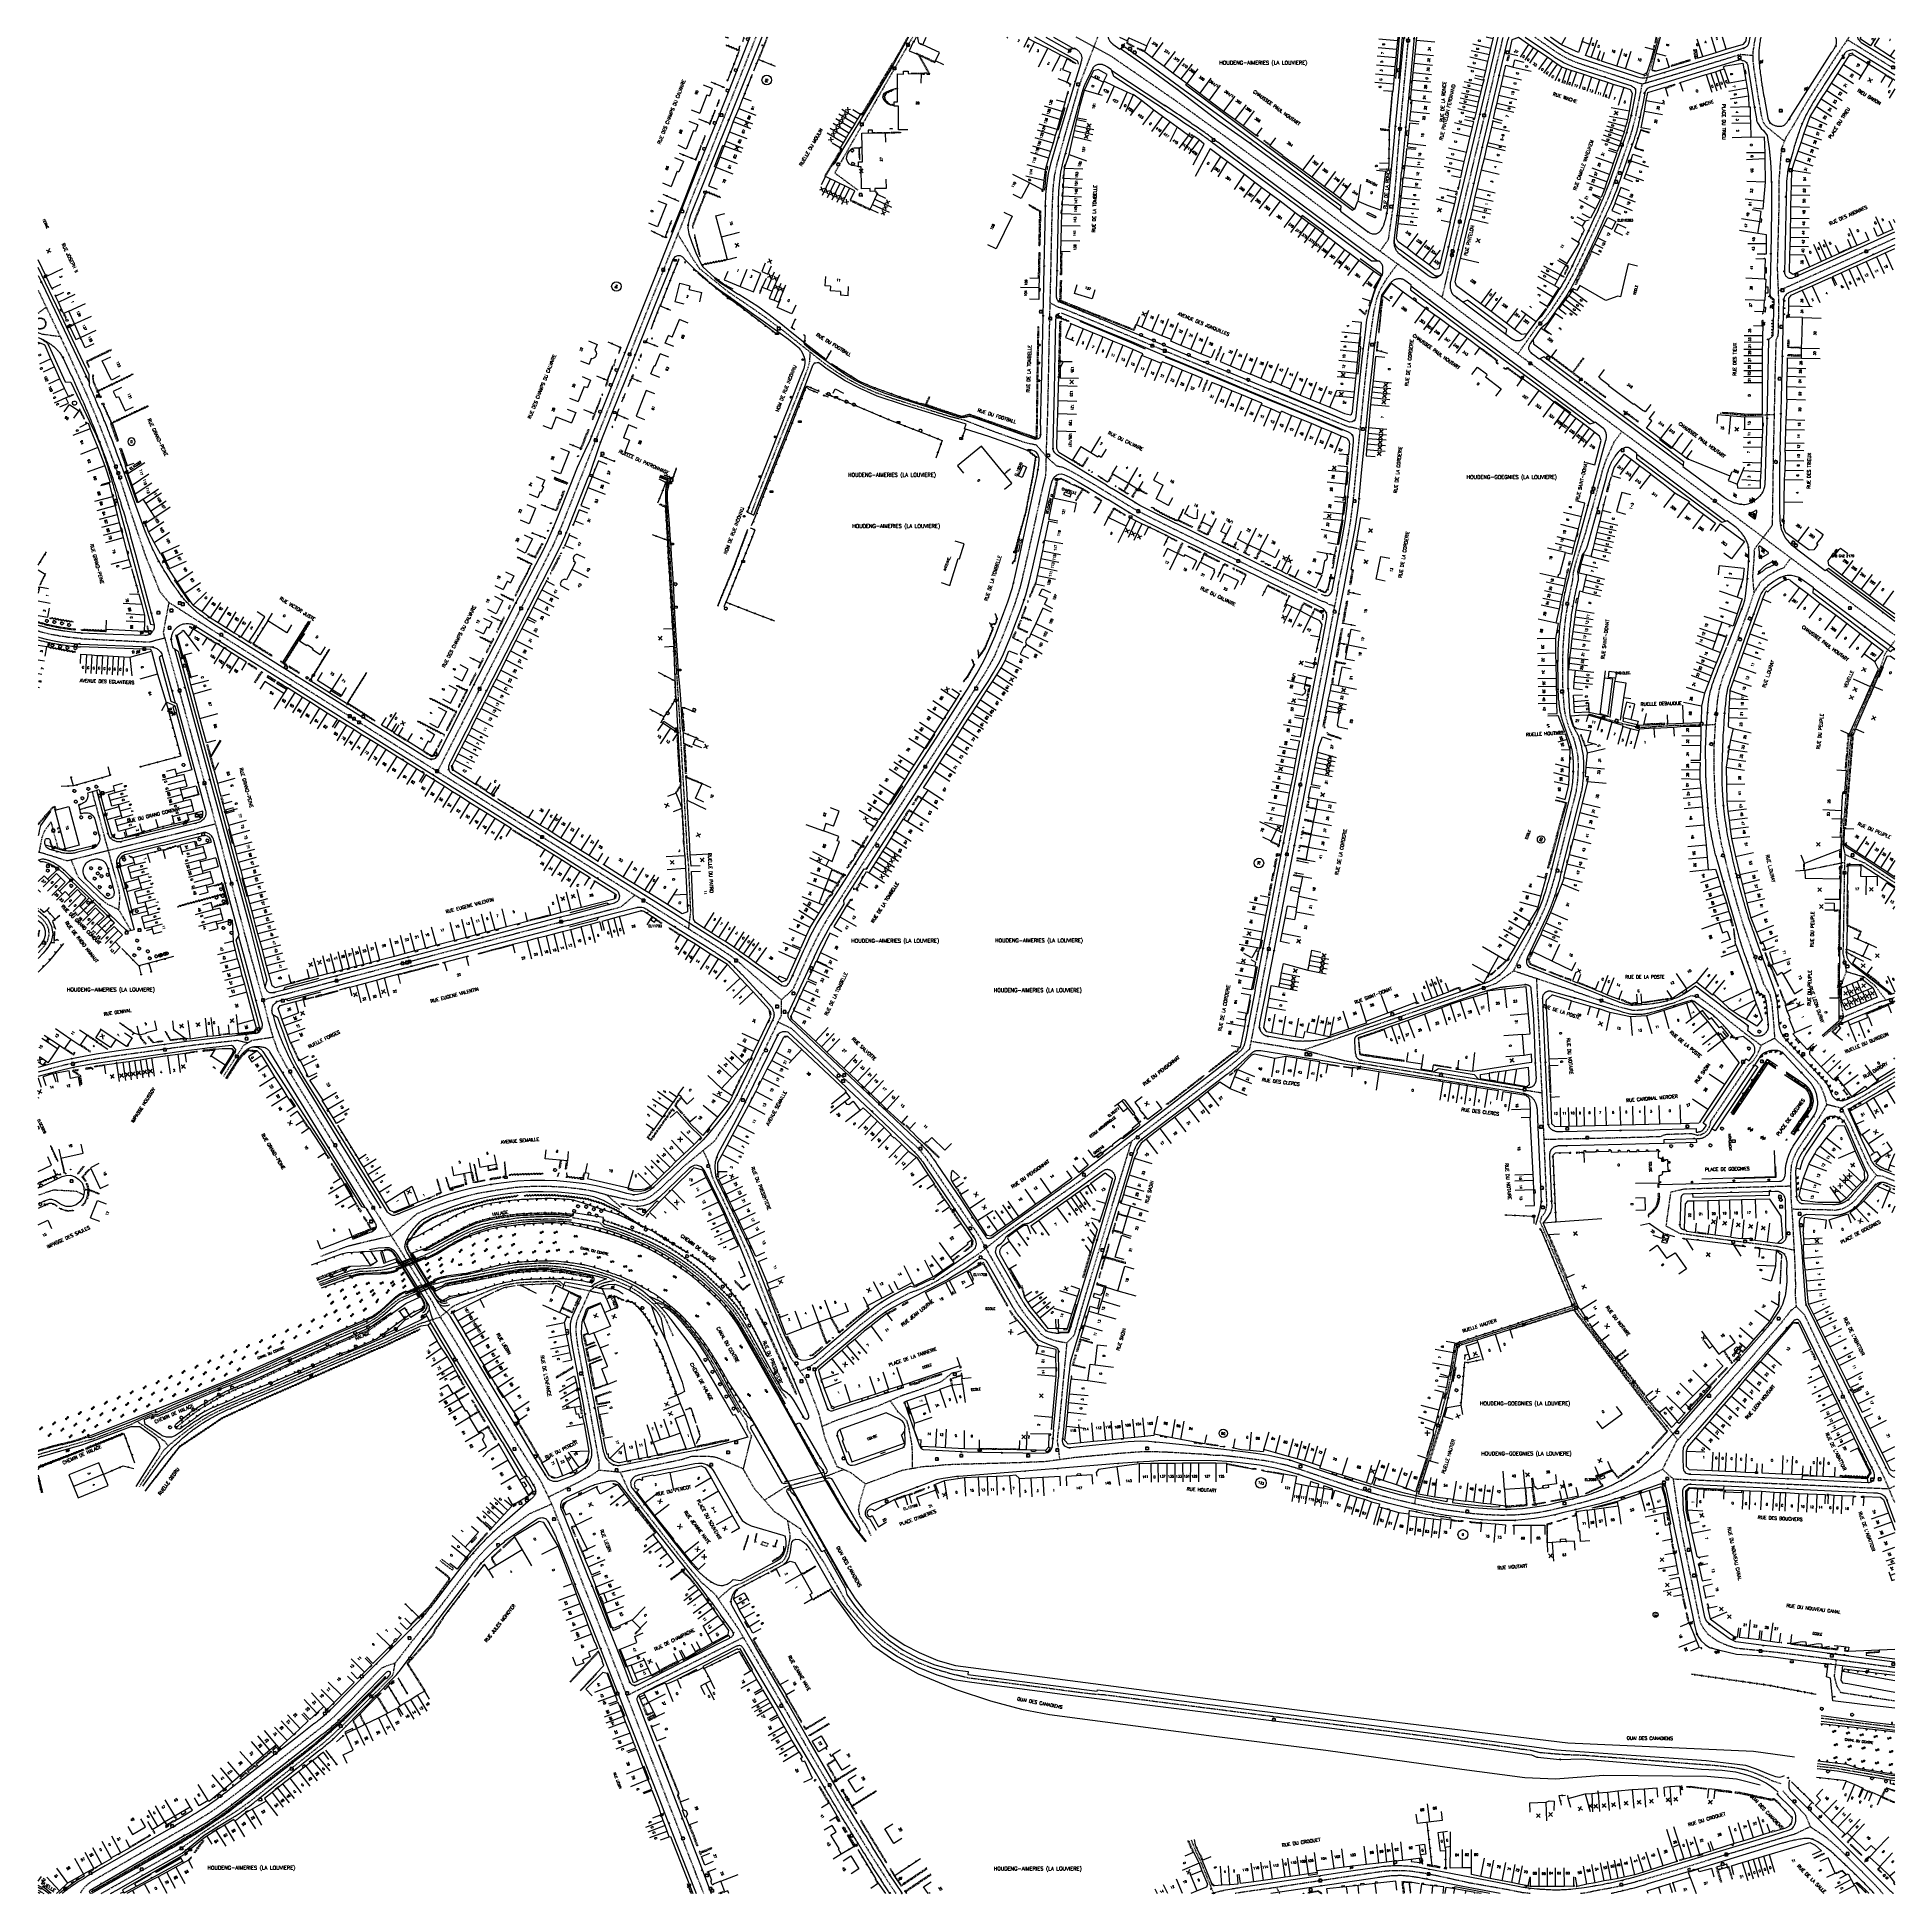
# Model space of a CAD drawing. Header units: millimetres. Extents: x 119599 to 135000, y 124063 to 131000.
# Drawn here: x 133999 to 135000, y 130000 to 131000 of the extents above; entities outside this region: 1.
import ezdxf
from ezdxf.enums import TextEntityAlignment as Align

# ---------------------------------------------------------------- set-up
doc = ezdxf.new("R2010")
doc.units = ezdxf.units.MM
doc.linetypes.add('DASHED', pattern=[0.75, 0.5, -0.25])
doc.layers.get('0').update_dxf_attribs({"linetype": 'CONTINUOUS'})
for name, color, linetype in [('W0001', 6, 'DASHED'), ('W0008', 7, 'CONTINUOUS'), ('W0017', 7, 'CONTINUOUS'), ('W0100', 7, 'CONTINUOUS'), ('W0105', 7, 'CONTINUOUS'), ('W0112', 1, 'DASHED'), ('W0120', 7, 'CONTINUOUS'), ('W0211', 2, 'CONTINUOUS'), ('W0220', 5, 'DASHED'), ('W0300', 7, 'CONTINUOUS'), ('W0302', 3, 'CONTINUOUS'), ('W0310', 3, 'CONTINUOUS'), ('W0322', 7, 'CONTINUOUS'), ('W0330', 7, 'CONTINUOUS'), ('W0400', 7, 'CONTINUOUS'), ('W0420', 7, 'CONTINUOUS'), ('W0430', 7, 'CONTINUOUS'), ('W0432', 7, 'CONTINUOUS'), ('W0454', 7, 'CONTINUOUS'), ('W0469', 7, 'CONTINUOUS'), ('W0471', 7, 'CONTINUOUS'), ('W0500', 5, 'DASHED'), ('W0515', 5, 'CONTINUOUS'), ('W0980', 7, 'CONTINUOUS'), ('W0984', 7, 'CONTINUOUS'), ('W0989', 7, 'CONTINUOUS'), ('W0991', 7, 'CONTINUOUS'), ('W1102', 7, 'CONTINUOUS'), ('W1471', 7, 'CONTINUOUS'), ('W1473', 7, 'CONTINUOUS'), ('W1474', 7, 'CONTINUOUS')]:
    doc.layers.add(name, color=color, linetype=linetype)
doc.styles.get("Standard").update_dxf_attribs({"font": 'romans.shx', "width": 0.85})

# ---------------------------------------------------------------- blocks, each defined once
blk = doc.blocks.new('t991o')
at = {"color": 0, "linetype": 'Continuous'}
for p, q in [((-1, 1), (1, -1)), ((-1, -1), (1, 1))]:
    blk.add_line(p, q, dxfattribs=at)
blk = doc.blocks.new('T471')
for p, q in [((-0.333334, 0.333334), (-0.333334, -0.333334)), ((-0.333334, 0.333334), (0.333334, 0.333334)), ((-0.333334, 0), (0, 0)), ((0.500001, 0.500001), (1.000002, 1.000002)), ((-0.500001, -0.500001), (-1.000002, -1.000002)), ((-0.333334, -0.333334), (0.333334, -0.333334))]:
    blk.add_line(p, q)
blk.add_ellipse((0, 0), major_axis=(0.471405, 0.471405), ratio=1, start_param=5.4977871438, end_param=11.780972451)
blk = doc.blocks.new('T400')
for p, q in [((-0.15, 0.3), (0.15, 0.3)), ((-0.15, -0.25), (-0.15, 0.3)), ((-0.15, 0.15), (0.15, 0.15)), ((-0.15, 0), (0.15, 0)), ((0.15, 0.3), (0.15, -0.25)), ((-0.15, -0.15), (0.15, -0.15)), ((-0.15, -0.25), (-0.15, -0.3)), ((-0.15, -0.3), (0.15, -0.3)), ((0.15, -0.3), (0.15, -0.25))]:
    blk.add_line(p, q)
blk = doc.blocks.new('T420')
for p, q in [((0.7, 0.7), (-0.8, 0.7)), ((-0.8, 0.7), (-0.8, -0.8)), ((0.7, 0.7), (0.7, -0.8)), ((0.7, -0.8), (-0.8, -0.8))]:
    blk.add_line(p, q)
blk.add_ellipse((0, 0), major_axis=(-0.53, 0.53), ratio=1, start_param=3.926991, end_param=10.210176)
blk = doc.blocks.new('t322o')
at = {"color": 0, "linetype": 'Continuous'}
for radius in [0.25, 0.15]:
    blk.add_circle((0, 0), radius, dxfattribs=at)
blk = doc.blocks.new('t220o')
at = {"color": 0, "linetype": 'Continuous'}
for p, q in [((-0.25, 0.25), (0.25, 0.25)), ((-0.25, -0.25), (0.25, -0.25))]:
    blk.add_line(p, q, dxfattribs=at)
blk = doc.blocks.new('t310o')
at = {"color": 0, "linetype": 'Continuous'}
for centre, start, end in [((-0.5, 0.4), 216.8699, 323.1304), ((0.5, -0.4), 36.8699, 143.1303)]:
    blk.add_arc(centre, 0.625, start, end, dxfattribs=at)
blk = doc.blocks.new('t500o')
at = {"color": 0, "linetype": 'Continuous'}
for centre, start, end in [((-0.5, 0.625), 216.869898, 323.130102), ((0.5, -0.125), 36.869898, 143.130102), ((0.5, -0.625), 36.869898, 143.130102), ((-0.5, 0.125), 216.869898, 323.130102)]:
    blk.add_arc(centre, 0.625, start, end, dxfattribs=at)
blk = doc.blocks.new('t211o')
at = {"color": 0, "linetype": 'Continuous'}
for p, q in [((-0.3, 0.5), (-0.3, 0)), ((0, 1), (0, 0)), ((0.3, 0.5), (0.3, 0))]:
    blk.add_line(p, q, dxfattribs=at)
blk = doc.blocks.new('T300')
for p, q in [((-0.8, 0.5), (-0.9, 0.3)), ((-0.9, 0.3), (-0.9, 0.2)), ((-0.9, 0.2), (-0.7, 0.1)), ((-0.7, 0.6), (-0.8, 0.5)), ((-0.8, -0.1), (-0.7, 0.1)), ((-0.6, 0.7), (-0.7, 0.6)), ((-0.7, 0.1), (-0.7, 0.1)), ((-0.5, 0.7), (-0.6, 0.7)), ((-0.3, 0.6), (-0.5, 0.7)), ((-0.3, 0.6), (-0.2, 0.7)), ((-0.2, 0.6), (-0.3, 0.6)), ((-0.2, 0.7), (-0.1, 0.8)), ((-0.1, 0.8), (0.1, 0.8)), ((0.1, 0.8), (0.2, 0.7)), ((0.2, 0.7), (0.3, 0.6)), ((0.3, 0.6), (0.4, 0.5)), ((0.5, 0.5), (0.3, 0.5)), ((0.4, 0.5), (0.4, 0.5)), ((0.6, 0.4), (0.5, 0.5)), ((0.6, 0.4), (0.7, 0.3)), ((0.7, 0.3), (0.7, 0.2)), ((0.7, 0.2), (0.7, 0.1)), ((0.7, 0.1), (0.7, -0.2)), ((-0.8, -0.2), (-0.8, -0.1)), ((-0.7, -0.3), (-0.8, -0.2)), ((-0.8, -0.2), (-0.8, -0.2)), ((-0.7, -0.4), (-0.7, -0.3)), ((-0.5, -0.5), (-0.7, -0.4)), ((-0.4, -0.5), (-0.5, -0.5)), ((-0.4, -0.5), (-0.3, -0.5)), ((-0.3, -0.5), (-0.3, -0.4)), ((-0.3, -0.6), (-0.3, -0.5)), ((-0.3, -0.5), (-0.3, -0.5)), ((-0.2, -0.7), (-0.3, -0.6)), ((-0.1, -0.8), (-0.2, -0.7)), ((0.1, -0.8), (-0.1, -0.8)), ((0.2, -0.7), (0.1, -0.8)), ((0.3, -0.5), (0.2, -0.5)), ((0.3, -0.6), (0.2, -0.7)), ((0.2, -0.7), (0.2, -0.7)), ((0.5, -0.4), (0.3, -0.5)), ((0.3, -0.5), (0.3, -0.6)), ((0.3, -0.5), (0.3, -0.5)), ((0.6, -0.3), (0.5, -0.4)), ((0.7, -0.2), (0.6, -0.3)), ((0.6, -0.3), (0.6, -0.3))]:
    blk.add_line(p, q)
blk = doc.blocks.new('t330o')
at = {"color": 0, "linetype": 'Continuous'}
for p, q in [((0.25, -0.25), (-0.25, 0.25)), ((-0.25, -0.25), (0.25, 0.25)), ((-0.25, 0.25), (-0.25, -0.25)), ((0.25, 0.25), (-0.25, 0.25)), ((0.25, -0.25), (0.25, 0.25)), ((-0.25, -0.25), (0.25, -0.25)), ((-0.25, -0.25), (-0.25, -0.25))]:
    blk.add_line(p, q, dxfattribs=at)
blk = doc.blocks.new('t112o')
at = {"color": 0, "linetype": 'Continuous'}
for p, q in [((-0.5, 0.5), (0.5, 0.5)), ((-0.5, -0.5), (-0.5, 0.5)), ((0.5, 0.5), (0.5, -0.5)), ((0.5, -0.5), (-0.5, -0.5))]:
    blk.add_line(p, q, dxfattribs=at)
blk = doc.blocks.new('T1474')
at = {"color": 0, "linetype": 'Continuous', "flags": 128}
for points in [[(-0.8, -0.5), (-0.8, 0.5)], [(-0.8, 0), (0.7, 0)], [(0.7, 0), (0.7, -0.5), (0.7, 0.5)]]:
    blk.add_lwpolyline(points, dxfattribs=at)
blk = doc.blocks.new('T432')
at = {"flags": 128}
for points in [[(0.8, 0.8), (-0.8, 0.8)], [(-0.8, 0.8), (-0.8, 0)], [(0.8, 0.8), (-0.8, 0)], [(-0.8, 0), (0.8, 0)], [(-0.4, 2.1), (0.4, 2.1)], [(-0.4, 2.1), (-0.4, 1.3)], [(-0.4, 1.3), (0.4, 1.3)], [(0, 1.7), (0.4, 1.7)], [(0.4, 1.3), (0.4, 1.7)], [(0.8, 0), (0.8, 0.8)]]:
    blk.add_lwpolyline(points, dxfattribs=at)
blk = doc.blocks.new('T469')
at = {"color": 0, "linetype": 'Continuous', "flags": 128}
for points in [[(-0.4, 0.4), (0.4, -0.4)], [(-0.4, -0.4), (0.4, 0.4)]]:
    blk.add_lwpolyline(points, dxfattribs=at)
at = {"color": 0, "linetype": 'Continuous'}
blk.add_circle((0, 0), 0.5, dxfattribs=at)
blk = doc.blocks.new('T454')
for p, q in [((-0.25, 0.25), (0.25, -0.25)), ((-0.25, -0.25), (0.25, 0.25)), ((0.75, 0.75), (0.375, 0.375)), ((-0.375, -0.375), (-0.75, -0.75))]:
    blk.add_line(p, q)
blk.add_ellipse((0, 0), major_axis=(0.354, 0.354), ratio=1, start_param=5.49778714, end_param=11.78097245)
blk = doc.blocks.new('T430')
at = {"flags": 128}
for points in [[(0.8, 0.8), (-0.8, 0.8)], [(-0.8, 0.8), (-0.8, 0)], [(0.8, 0.8), (-0.8, 0)], [(-0.8, 0), (0.8, 0)], [(-0.4, 2.1), (0.4, 2.1)], [(-0.4, 2.1), (-0.4, 1.3)], [(-0.4, 1.7), (0, 1.7)], [(-0.4, 1.3), (0.4, 1.3)], [(0.8, 0), (0.8, 0.8)]]:
    blk.add_lwpolyline(points, dxfattribs=at)
blk = doc.blocks.new('t105o')
for p, q in [((-0.5, 0), (0.5, 0)), ((0.5, 0), (0.2, 0.1)), ((0.5, 0), (0.2, -0.1))]:
    blk.add_line(p, q)
blk = doc.blocks.new('T1471')
at = {"color": 0, "linetype": 'Continuous', "flags": 128}
blk.add_lwpolyline([(-0.75, -0.5), (-0.75, 0.5), (0.75, 0.5), (0.75, -0.5), (-0.75, -0.5)], dxfattribs=at)
blk = doc.blocks.new('T1473')
at = {"color": 0, "linetype": 'Continuous', "const_width": 0.5, "flags": 128}
blk.add_lwpolyline([(-0.25, 0, 1), (0.25, 0, 1)], format="xyb", close=True, dxfattribs=at)

msp = doc.modelspace()

# ---------------------------------------------------------------- linework, layer by layer
at = {"layer": 'W0001'}
msp.add_line((134973, 130555.4), (134951.8, 130551.1), dxfattribs=at)
for points in [[(134386.5, 131000), (134382.2, 130989.1), (134375.2, 130971.5), (134366.5, 130949.6), (134358.3, 130929), (134351.2, 130911.3), (134347.2, 130900.6), (134339.2, 130880.9), (134335.7, 130872), (134330.7, 130859.6), (134324.9, 130845.1), (134315.8, 130822.1), (134309, 130804.9), (134302.5, 130788.5), (134295.2, 130770.3), (134287.9, 130751.9), (134281.8, 130736.5), (134277.3, 130726.3), (134271.6, 130714.9), (134262.9, 130698), (134255.9, 130684.4), (134248.5, 130670), (134231, 130635.8)], [(134470.9, 131000), (134468, 130994.8), (134453.7, 130970.1), (134441.7, 130949.1), (134429, 130926.9), (134441.4, 130917.7)], [(134570.6, 131000), (134564.8, 130984.8), (134561.5, 130976.3), (134560, 130971.8), (134557.7, 130963.7)], [(134875.4, 130770.8), (134869.3, 130775.4), (134815.7, 130815.5), (134770.7, 130848.7), (134740.1, 130872.1), (134710, 130893.9), (134681.3, 130915.5), (134659.9, 130931.4), (134644.1, 130943), (134629, 130954), (134614.7, 130964.3), (134600.5, 130974.2), (134588.5, 130982.4), (134577.9, 130989.7), (134559.1, 131000)], [(134557.7, 130963.7), (134553.8, 130950.2), (134550.2, 130937.3), (134548.4, 130930.6), (134547.3, 130925.3), (134546.5, 130918.5), (134546, 130906.5), (134545.5, 130883.5), (134545.1, 130865.2), (134544.7, 130848.6), (134544.3, 130830.5), (134543.9, 130809.8), (134543.5, 130793.7), (134543.1, 130784.3), (134542.6, 130764.1), (134540.5, 130755.5), (134538.2, 130745.1), (134534.8, 130729.4), (134530.9, 130712.2), (134528.8, 130703.5), (134526.3, 130695.6), (134522.9, 130686.2), (134519.3, 130676.8), (134515, 130666.5), (134510.9, 130659), (134501.4, 130643.9), (134492.7, 130630.3), (134484.6, 130617.6), (134475.9, 130604.2), (134465.9, 130588.6), (134454.1, 130570.4), (134446.7, 130558.9), (134429.6, 130532.2), (134424.7, 130524.5), (134420.4, 130516.9), (134415.1, 130506.2)], [(134731.6, 130927.4), (134730, 130910.8), (134727.1, 130890.8), (134722.7, 130884.7)], [(134766, 130901.9), (134756.1, 130859.9)], [(134542.9, 130774.2), (134537.7, 130780.2), (134531.3, 130781.6), (134515.9, 130787.1), (134499, 130793.6), (134492.1, 130795.3), (134476, 130800.3), (134461, 130805), (134451.7, 130808.3), (134444.2, 130811.5), (134437.8, 130814.8), (134430.8, 130819.1), (134423.7, 130824.1), (134410.1, 130834.8), (134401.2, 130841.9), (134391.8, 130849), (134382.3, 130855.6), (134371.8, 130862.7), (134356.4, 130875.1), (134352.7, 130880.4), (134349.6, 130885.7), (134346.9, 130890), (134344.5, 130893.9)], [(134719.5, 130852.1), (134720.4, 130856.1), (134721.1, 130859.3), (134721.9, 130861.6), (134723.1, 130864.4), (134726.3, 130869.7), (134732.1, 130877.8)], [(134000, 130863.6), (134016.5, 130828.8), (134025.9, 130807.8), (134030, 130798.2), (134035.1, 130785.5), (134039.5, 130773.9), (134044.6, 130760), (134049.2, 130745.8), (134057.6, 130720.9), (134065.4, 130701.4), (134070.3, 130695.5)], [(134000, 130851.4), (134004.3, 130854.6)], [(134712.1, 130788.6), (134707.9, 130789.7), (134706.1, 130790), (134703.6, 130790.9), (134692.4, 130795.5), (134676.3, 130802.2), (134655.5, 130810.8), (134625.4, 130823.3), (134608.8, 130830.2), (134585.5, 130839.9), (134569.9, 130846.4), (134557.8, 130851.4), (134553.1, 130853.3), (134549.3, 130854.5), (134544.9, 130856.9)], [(134658.5, 130486.4), (134661.3, 130501.1), (134665.4, 130522.2), (134670.1, 130547), (134674.6, 130570.2), (134678, 130587.4), (134683.1, 130614.3), (134688.5, 130641.9), (134693.8, 130669.5), (134696.9, 130685.8), (134699.9, 130701.2), (134700.2, 130704.3), (134703, 130717.7), (134705.6, 130731.2), (134707.1, 130740.3), (134708.4, 130750.6), (134710.1, 130768.2), (134711.5, 130782.7), (134712.7, 130794.6), (134714.7, 130814.4), (134716.7, 130832.8), (134719.5, 130852.1)], [(134011.9, 130838.6), (134002.2, 130839.9), (134000, 130840.7)], [(134797, 130829.3), (134808.1, 130845.1), (134808.2, 130845.1)], [(134415.7, 130830.2), (134415.4, 130825.2), (134414.6, 130821.9), (134412, 130815.1), (134409.2, 130808), (134402.7, 130791.6), (134397.7, 130778.8), (134392.3, 130765.1), (134387.3, 130752.4), (134383.9, 130743.2)], [(134542.9, 130774.2), (134548.5, 130769.1), (134551.9, 130768.4), (134556.6, 130766.1), (134568.5, 130759.2), (134583.6, 130750), (134590.4, 130745.9), (134596.6, 130742.6), (134611.1, 130735.4), (134626.9, 130727.7), (134648.3, 130717.1), (134670.2, 130706.4), (134690.4, 130696.7), (134693.7, 130695.5), (134695, 130694.6), (134698.4, 130693.5)], [(134934.6, 130778.1), (134934, 130737), (134924.2, 130723.9), (134924.3, 130722.8), (134924.1, 130718.6), (134923.4, 130709.3), (134924.1, 130700.7)], [(134350.4, 130553.3), (134349.8, 130559.6), (134349.5, 130564.5), (134348, 130590.9), (134346.2, 130621.1), (134345.5, 130633.7), (134344.2, 130654), (134343.6, 130665), (134343, 130674.5), (134342.1, 130689.8), (134340.7, 130714.4), (134340.1, 130724.8), (134339.1, 130739), (134338.8, 130744.1), (134338.8, 130746.9), (134338.6, 130749.5), (134338.5, 130751.3), (134338.5, 130753.6), (134338.4, 130755.2), (134338.6, 130756.5), (134338.9, 130758.5), (134339.3, 130760), (134339.4, 130760.7), (134339.3, 130761.6), (134338.7, 130761.8), (134337.4, 130762.3), (134335.9, 130762.9), (134334.9, 130763.3)], [(134944.1, 130719.4), (134940.2, 130714.1), (134937, 130712.8), (134931.9, 130710), (134927.7, 130706.4), (134924.1, 130700.7), (134920.8, 130690.7), (134910.6, 130663.2), (134907.3, 130655.1), (134905.4, 130648.7), (134904.4, 130642.3), (134903.4, 130631.3), (134902.6, 130618), (134902.6, 130603.6), (134903, 130595), (134903.3, 130587.3), (134904.1, 130579.9), (134905.3, 130572.3), (134906.6, 130565.2), (134909.1, 130555.3), (134911.5, 130545.6), (134913.6, 130538), (134916, 130529.6), (134918.2, 130522.3), (134921.4, 130513.1), (134929.4, 130489.9)], [(134387.3, 130446.3), (134400.3, 130473.1), (134400.3, 130481.4), (134384.2, 130495.6), (134377.7, 130501.4), (134373.6, 130504.6), (134369.5, 130507.4), (134360.8, 130513), (134307.4, 130546.6), (134281, 130563.1), (134189.7, 130620.3), (134090.1, 130682.9), (134070.3, 130695.5), (134067.3, 130679.3), (134071.8, 130662.7), (134090.6, 130594.4), (134113.5, 130508), (134122.1, 130477.4), (134124.1, 130469.4), (134126.4, 130461.2), (134128.9, 130454.4), (134133.4, 130445.9), (134139.1, 130436.3), (134148.3, 130421.5), (134168.7, 130388.4), (134181.2, 130368.4), (134195.2, 130346.2), (134212.3, 130318.5), (134215.5, 130312.2), (134223.4, 130299.5), (134255.2, 130246.6)], [(134985.3, 130644.5), (134978.6, 130629.2), (134976.5, 130624.7), (134975.6, 130615.8), (134974.6, 130603.8), (134973.8, 130593.1), (134972.6, 130578.9), (134971.9, 130565.5), (134973.2, 130559.6), (134972.9, 130554), (134972.7, 130540.5), (134972.4, 130521.7), (134972.1, 130506.4), (134973.9, 130496.7), (134970.9, 130488.9), (134970.7, 130481.1), (134971.8, 130475.2), (134972.4, 130472), (134970.9, 130469.5), (134969.1, 130468.2), (134964.7, 130464.3), (134961.4, 130461.4)], [(134029, 130593.5), (134037.6, 130561.9), (134040.4, 130551.4), (134043.4, 130540.5), (134043.8, 130536.5), (134043.3, 130530), (134049.9, 130518.7)], [(134000, 130561.2), (134004.8, 130559.8), (134015.4, 130556.4), (134028.8, 130559.7), (134049.2, 130564.8), (134065.7, 130568.8)], [(134010.7, 130563.2), (134006.9, 130577.4), (134003, 130571.8), (134001.9, 130568.8), (134000.4, 130561.1)], [(135000, 130544.5), (134984, 130555), (134973.2, 130559.6)], [(134000, 130526.9), (134002.6, 130524.6), (134004.5, 130522.1), (134005.5, 130519.3), (134005.7, 130516.2), (134004.8, 130513), (134003.2, 130510.4), (134000, 130506.7)], [(134285.6, 130524.3), (134259.4, 130517.6), (134241.5, 130512.9), (134230.1, 130509.9), (134218, 130506.7), (134204.6, 130503.2), (134192.2, 130500), (134178.7, 130496.4), (134165.7, 130493), (134151.3, 130489.2)], [(134827.6, 130486), (134794.7, 130497), (134785.3, 130490.3), (134781.7, 130488.9), (134775, 130486.7), (134681.5, 130454.3)], [(134807, 130492.9), (134809.9, 130431.2), (134812.4, 130372.9), (134812.5, 130371.2), (134812, 130368.7), (134811.7, 130367.3), (134811, 130366), (134809.8, 130364.5)], [(134929.4, 130489.9), (134932.7, 130484.3)], [(134973.9, 130496.7), (134983.3, 130493.9), (134989.1, 130489.4), (134995.2, 130481.4)], [(134658.5, 130486.3), (134652.4, 130454.8), (134644.3, 130447.8), (134637.1, 130442.1), (134595.6, 130410.4), (134563, 130385.1)], [(134972.4, 130472), (134974.5, 130473.1), (134991.6, 130480.3), (134998.8, 130482.4), (135000, 130482.9)], [(134398.5, 130469.5), (134405.5, 130466.2), (134437.1, 130436.3), (134468.9, 130406), (134472.8, 130402.6), (134475.9, 130399.2), (134477.8, 130396.8), (134481.8, 130391), (134493.2, 130374.1), (134506.6, 130354.5), (134512.6, 130343.8), (134526.8, 130319), (134529.8, 130314.2), (134532.9, 130310.2), (134540.5, 130301.1), (134543.1, 130299.5), (134548.1, 130297.8), (134554, 130296.7), (134552.4, 130279.8), (134549.6, 130250)], [(134904, 130475.9), (134912.8, 130468.5), (134912.8, 130468.5)], [(134112.9, 130458.2), (134107.3, 130459.5), (134084.9, 130457.1)], [(134126.4, 130461.2), (134115.1, 130459.5), (134110.6, 130456.9), (134099.7, 130440.2)], [(134809.9, 130431.2), (134703.8, 130448.5), (134681.5, 130454.3), (134653.2, 130459)], [(134084.9, 130457.1), (134070.1, 130455.1), (134055.9, 130453.1), (134044.9, 130451.6), (134034.1, 130450), (134023.3, 130448.2), (134013.3, 130446.1), (134001.9, 130443), (134000, 130442.5)], [(134213.7, 130370.3), (134221.3, 130373), (134231.1, 130375.9), (134237.9, 130377.5), (134247, 130379), (134256.1, 130380.4), (134262.1, 130380.9), (134270.1, 130381.1), (134275.9, 130381), (134283.5, 130380.6), (134289.1, 130380), (134294.5, 130379.3), (134298.6, 130378.5), (134301.8, 130377.7), (134306.2, 130376.4), (134314.4, 130374.6), (134318.9, 130373.6), (134322.7, 130373.2), (134326.9, 130374.1), (134329.8, 130375.5), (134335, 130379.7), (134339.2, 130383.7), (134347.5, 130391.6), (134351.8, 130395.1), (134364.4, 130405.5), (134367.2, 130409.7), (134372.9, 130418.3), (134377, 130425.4), (134382.5, 130436.3), (134387.3, 130446.3)], [(135000, 130439.8), (134990.9, 130434.4), (134990.1, 130433.9)], [(134358.1, 130400.3), (134360.6, 130394.9), (134361.1, 130393.1), (134362.1, 130389.5), (134363.1, 130385.9), (134364.9, 130381.8), (134369.7, 130371.9), (134377, 130356.3), (134382, 130344.9), (134387.9, 130330.3), (134393.2, 130316.7), (134398.3, 130304), (134405.2, 130288.8), (134407.2, 130286), (134413.3, 130277.2), (134415.3, 130272), (134417.8, 130265.6), (134420.5, 130258.3), (134423.8, 130245.1), (134426.7, 130238), (134430.2, 130230.1), (134437.5, 130226.9), (134445.5, 130220.7)], [(134578.5, 130370.7), (134589, 130405.3)], [(134811, 130406.3), (134867.6, 130407.6)], [(134024.4, 130376.3), (134020.7, 130378.2), (134014.3, 130378.6), (134008.2, 130378.9), (134004.1, 130377.6), (134000, 130376.1)], [(134213.7, 130370.3), (134203.9, 130366.1), (134190, 130354.3), (134166.5, 130348.6), (134152.2, 130343.2)], [(134314.4, 130369.6), (134313.1, 130370.3), (134306.2, 130376.4)], [(134578.5, 130370.7), (134563.2, 130319.5), (134557.9, 130300.6), (134554, 130296.7)], [(134162.8, 130301.1), (134174.5, 130306.1), (134177, 130307.2), (134178.7, 130308.1), (134180.8, 130309.5), (134182.7, 130310.6), (134185.1, 130312.6), (134187.8, 130315), (134190.3, 130317.2), (134193.5, 130319.7), (134194.9, 130320.7), (134198.2, 130322.1), (134212.9, 130328.3), (134222.2, 130330.8), (134227.4, 130331.6), (134234.4, 130332.9), (134241, 130334.3), (134247.6, 130335.6), (134253.6, 130336.7), (134258.1, 130337.5), (134262.3, 130337.8), (134269.5, 130338.3), (134272.8, 130338.3), (134276, 130338.2), (134279.7, 130337.8), (134284.2, 130337.3), (134288.3, 130336.6), (134292.2, 130335.9), (134295.7, 130335.2), (134300.2, 130334.1), (134306.2, 130332.3), (134312.7, 130329.5), (134319.3, 130326.6)], [(134187.5, 130298.7), (134205.9, 130307.2), (134216.5, 130310.6), (134223.5, 130316.4), (134230.1, 130319.5), (134245.2, 130325.8), (134250.6, 130327.6), (134254.4, 130328.4), (134257.8, 130329), (134261.3, 130329.3), (134267.1, 130329.6), (134273.7, 130329.8), (134279.7, 130330), (134281, 130329.7), (134283, 130327.8)], [(134410.3, 130281.6), (134416.3, 130284.3), (134419.2, 130286.4), (134422.7, 130289.4), (134428.2, 130294), (134432.8, 130297.8), (134438.6, 130302.7), (134443, 130306.5), (134449.5, 130311.4), (134453.9, 130314.8), (134457.9, 130317.4), (134462.9, 130320.2), (134469.7, 130323.8), (134475.5, 130325.8), (134481, 130328.5), (134483.8, 130329.9)], [(135000, 130210.6), (135000, 130210.7), (134994.2, 130224.5), (134984.7, 130243.2), (134961.8, 130289.8), (134951.5, 130311.6), (134946.9, 130316.2), (134944, 130314), (134938.8, 130307.3), (134930.3, 130297.7), (134919.3, 130284.8), (134897.6, 130260.7), (134882.3, 130243.5), (134874.9, 130228.6), (134880.6, 130223.4), (134883, 130206.5), (134884.4, 130199.1)], [(134741.4, 130210), (134742.5, 130215.5), (134743.6, 130218.8), (134745.5, 130224.7), (134747.2, 130229.9), (134751.3, 130243), (134753.5, 130251.1), (134755.6, 130257.7), (134757.1, 130263.7), (134759.4, 130271), (134760.2, 130275.2), (134761.6, 130282.1), (134762.8, 130288.7), (134763.7, 130293.5), (134764.4, 130295.7), (134767.3, 130296.8), (134775.9, 130299.5), (134787.4, 130303.2), (134799, 130306.9)], [(134422.2, 130251.7), (134430.2, 130255.1), (134452.5, 130262.8), (134465.4, 130268.4), (134474.7, 130271.5), (134486.5, 130275.8), (134492, 130280.3), (134497.2, 130281.7)], [(134378, 130259.7), (134381.4, 130254.2), (134382, 130250.5), (134384.1, 130246.6), (134379.7, 130228.8)], [(134471, 130229.1), (134470.8, 130240.6), (134470.5, 130242.4), (134470, 130245.4), (134469.5, 130248), (134469.1, 130250.4), (134468, 130254.4), (134465.9, 130256.9), (134463.2, 130259.4), (134461.8, 130261.4), (134458.9, 130265.6)], [(134053.2, 130254.4), (134060.7, 130249.1), (134065, 130245.9), (134067.6, 130244), (134070.2, 130241.2)], [(134550.3, 130233.9), (134549.7, 130238.9), (134549.3, 130241.6), (134549, 130243.8), (134549.6, 130250)], [(134448.7, 130192.7), (134445.8, 130198.5), (134442.7, 130202.9), (134441.9, 130206.7), (134442.5, 130210.4), (134445.5, 130220.7), (134455.5, 130224.4), (134465.4, 130228.1), (134476.6, 130230.1), (134480.8, 130230.3), (134488.6, 130231.1), (134496.3, 130231.4), (134504.4, 130231.6), (134512.1, 130231.8), (134522.9, 130232.1), (134529.5, 130232.3), (134536.7, 130232.6), (134542.2, 130232.8), (134558.3, 130235), (134565.5, 130235.7), (134573.2, 130236.4), (134581.8, 130237.2), (134592.5, 130238), (134597.7, 130238.2), (134602.2, 130238.1), (134607.7, 130237.9), (134613.2, 130237.6), (134618.4, 130237.3), (134625, 130236.9), (134629.1, 130236.7), (134633, 130236.2), (134638.2, 130236.1), (134642, 130235.7), (134648, 130235), (134654.8, 130234.1), (134660.2, 130233.4), (134665.1, 130232.5), (134672.2, 130230.9), (134677.6, 130229.3), (134683.9, 130227.1), (134691.6, 130224.5), (134699.2, 130221.9), (134705.3, 130219.9), (134710.9, 130218.1), (134717.7, 130216.1), (134721.7, 130214.9), (134727.4, 130213.4), (134734.9, 130211.5), (134739.4, 130210.5), (134743.4, 130209.6), (134746.6, 130208.9), (134751.1, 130208), (134756.7, 130207), (134761.6, 130206.3), (134766.9, 130205.6), (134772.8, 130204.8), (134780.4, 130204.2), (134788.2, 130203.9), (134794.1, 130204), (134801.3, 130204.5), (134808.4, 130205.4), (134814.5, 130206.6), (134820.5, 130208), (134825.1, 130209.1), (134829, 130210.1), (134832.7, 130211)], [(134938.9, 130059.1), (134934.5, 130060.5), (134928.5, 130063.3), (134923.3, 130065.4), (134919.1, 130066.7), (134913.7, 130067.7), (134903.6, 130068.9), (134895.1, 130069.5), (134883.6, 130070.4), (134871.2, 130071.4), (134859.5, 130072.3), (134849.1, 130073.1), (134839, 130073.9), (134832.5, 130074.4), (134826.9, 130074.6), (134821.9, 130074.8), (134815.3, 130075.3), (134809, 130075.9), (134804.1, 130077.1), (134799.2, 130077.7), (134791.4, 130078.8), (134784.2, 130079.8), (134769.9, 130081.7), (134756.7, 130083.5), (134721.3, 130088.1), (134701.7, 130090.6), (134674.7, 130094.1), (134659.6, 130096), (134635.3, 130099.1), (134622.8, 130100.7), (134607, 130102.7), (134585.5, 130105.5), (134574.2, 130107), (134568.1, 130107.4), (134558.2, 130108.6), (134542.7, 130110.7), (134530.1, 130112.3), (134513.4, 130114.5), (134501.5, 130116), (134492.3, 130118.2), (134483.4, 130120.8), (134474.2, 130124.3), (134464.6, 130129.2), (134455.8, 130135.4), (134448.2, 130142.1), (134442.5, 130148.2), (134435.9, 130155.8), (134432.1, 130162.7), (134428.3, 130169.4), (134423.6, 130177.8), (134417.1, 130187.6), (134413.5, 130192.2), (134411.8, 130193.8), (134410.7, 130196.3), (134396.6, 130205.7), (134385.7, 130218.2), (134379.7, 130228.8), (134365.7, 130234.8), (134362.8, 130235.3), (134359.6, 130235.5), (134357, 130235.5), (134351.8, 130235.4), (134346.4, 130233.7), (134338.5, 130232)], [(134391.2, 130212), (134402.8, 130219.3), (134414.1, 130222.3), (134425.9, 130225.4), (134433.9, 130228.5)], [(134880.6, 130223.4), (134944.5, 130220.5), (134996.9, 130218.1), (135000, 130219.6)], [(134392.1, 130174.2), (134395.2, 130175.7), (134400.8, 130178.8), (134402.4, 130180.7), (134403.6, 130184.1), (134404.2, 130187.3), (134405, 130191.5), (134405.1, 130192.8), (134403.7, 130201)], [(134884.2, 130199), (134887.5, 130183), (134892.1, 130160.7), (134894.5, 130149), (134895.2, 130146.1), (134896.9, 130143), (134899.4, 130139.7), (134904.4, 130136.1), (134909.4, 130133.9), (134914.5, 130132.3), (134926.2, 130131.1), (134936.8, 130130), (134962.6, 130126.8)]]:
    msp.add_lwpolyline(points, dxfattribs=at)
at = {"layer": 'W0001', "flags": 128}
for points in [[(134731.6, 130927.4), (134732.9, 130943.6), (134738.2, 131000)], [(134766, 130901.9), (134768.4, 130912.2), (134773.2, 130932.6), (134777.7, 130951.6), (134785.1, 130983.2), (134789.1, 131000)], [(134806.1, 131000), (134811.2, 130996.5), (134817.2, 130992.3), (134822.3, 130989.2), (134826.8, 130987.1), (134832.8, 130985), (134844.9, 130981), (134863.9, 130974.8), (134882.8, 130980.3), (134916.7, 130990.7)], [(134865.8, 130975.4), (134868.8, 130984.5), (134871, 130993.1), (134872.8, 131000)], [(134940.6, 130943.9), (134931.9, 130951), (134931.9, 130951), (134930.6, 130952.1), (134929.3, 130954.1), (134928.3, 130957.6), (134926.6, 130967.6), (134924.2, 130983.3), (134923.7, 130988.1), (134923.8, 130992.3), (134924.5, 130997), (134925.1, 131000)], [(134975.4, 131000), (134967.9, 130988.9), (134954.8, 130968.5), (134950.3, 130961), (134945.5, 130952.6), (134941.3, 130945.8), (134938.9, 130939.7), (134937.6, 130923.1), (134937.6, 130912.7), (134937.6, 130909.6), (134936.7, 130875.7), (134937.5, 130856.1), (134937.1, 130839), (134936, 130836.9), (134935.6, 130822.8), (134934.6, 130776.7)], [(135000, 130982.8), (134974.5, 130998.6)], [(134916.7, 130990.8), (134923.8, 130990.2)], [(134863.9, 130974.8), (134860.3, 130957.1), (134858.1, 130948.6), (134855.1, 130939.5), (134851.5, 130929.2), (134848.9, 130921.8), (134845.7, 130913.4), (134839.7, 130900), (134832.1, 130883.4), (134826.5, 130871.8), (134823.2, 130865.7), (134819.5, 130859.9), (134813.9, 130851.5), (134811.1, 130847.8), (134808.3, 130845.1)], [(135000, 130891.6), (134937.2, 130863.2)], [(134935, 130796.6), (134919.8, 130796.1), (134912.4, 130796.9), (134905.9, 130797.4)], [(134794.7, 130497), (134798.3, 130504.5), (134802.2, 130511.8), (134804.1, 130515.6), (134808, 130523.1), (134810.1, 130527.7), (134811.6, 130531.1), (134812.9, 130534.5), (134814.1, 130538.1), (134815.6, 130543), (134817, 130547.9), (134818.8, 130555.2), (134825.8, 130583.2), (134827.7, 130590.6), (134828.5, 130593.9), (134828.8, 130596), (134829.3, 130599.6), (134829.5, 130602.8), (134829.6, 130605.8), (134829.6, 130609.1), (134829.4, 130612.7), (134829, 130615), (134828, 130619.3), (134827.3, 130621.9), (134826, 130624.7), (134824.3, 130628.9), (134823.5, 130631.9), (134822.6, 130635), (134822, 130639.2), (134821.7, 130643.2), (134821.4, 130647.1), (134821.2, 130652.8), (134821.2, 130657), (134821.2, 130662.4), (134821.3, 130667.3), (134821.5, 130672.6), (134821.9, 130678.4), (134822.3, 130682.7), (134823, 130688.6), (134824.5, 130697.8), (134826.5, 130707), (134827.1, 130712.4), (134829.4, 130720.8), (134833.2, 130731.9), (134836.5, 130743.9), (134838.4, 130750.9), (134843, 130767.8), (134844.8, 130772.9), (134849.1, 130782.3), (134853, 130787.5)], [(134875.4, 130770.8), (134913.3, 130742.4), (134957.6, 130709.3), (135000, 130677.9)], [(134023, 130676), (134019.9, 130676.3), (134016.1, 130676.7), (134011.5, 130677.4), (134007.5, 130678.1), (134002.5, 130679.3), (134000, 130680)], [(134023, 130676), (134059.7, 130674.2), (134068.1, 130676.4)], [(134985.3, 130644.5), (134992.3, 130660.2), (134994.8, 130667.8), (135000, 130674.8)], [(134231, 130635.8), (134215, 130604.4)], [(134835.1, 130635.5), (134853.7, 130630.2), (134862.2, 130628.2), (134881, 130629.3), (134888.2, 130629.5), (134903.3, 130629.7)], [(134022.2, 130584), (134030.9, 130586.4)], [(134065.7, 130568.8), (134095.4, 130576.2)], [(134043.3, 130530), (134037.2, 130533), (134033.1, 130536.2), (134024.5, 130544.5), (134021.5, 130547.6), (134017.7, 130556.9)], [(134350.2, 130552.7), (134350.2, 130552.7), (134350.9, 130538), (134351.3, 130529), (134350.2, 130519.6)], [(134285.6, 130524.3), (134313.9, 130531.5), (134321.3, 130537.8)], [(134415.1, 130506.2), (134406.5, 130487.1), (134400.3, 130481.4)], [(134151.3, 130489.2), (134121, 130481.3)], [(134827.6, 130486), (134849.9, 130478.2), (134855.3, 130476.7), (134859.4, 130475.8), (134863.8, 130476.1), (134868.8, 130476.8), (134874.3, 130478), (134881.3, 130480), (134886.5, 130482.1), (134890.7, 130483.8), (134894.6, 130482.8), (134898.1, 130480.3), (134904, 130475.9)], [(134932.7, 130484.3), (134933.8, 130479.2), (134934.2, 130474.8), (134934.8, 130467.9), (134935, 130465.3), (134935.3, 130460.7), (134938.1, 130458.1), (134940.9, 130455.9), (134943.7, 130453), (134950.6, 130445.6), (134957.7, 130438), (134960, 130435), (134961.6, 130431.2), (134962.6, 130428.2), (134963.4, 130425), (134961.5, 130421.6), (134959.5, 130418.3), (134956.8, 130414.2), (134947.7, 130400.8), (134945.4, 130396.1), (134944.3, 130392.3), (134943.9, 130388.4), (134943.8, 130385.4), (134944.1, 130374.3), (134945, 130361.6), (134945.4, 130353.6), (134946.1, 130340.9), (134946.4, 130333), (134946.5, 130327.8), (134946.4, 130322.4)], [(134912.8, 130468.5), (134920.2, 130462.8), (134924, 130459.9), (134925.5, 130458.8), (134928, 130456.9), (134925.9, 130451.8), (134923.5, 130448.1), (134921.1, 130446.3), (134909.7, 130429.2), (134900.8, 130415.9), (134900, 130412.8), (134898.5, 130410.5), (134897.4, 130409.6), (134895.5, 130408.6), (134893.7, 130408.4), (134890.5, 130409.3), (134881.4, 130409), (134876.4, 130408.8), (134873.7, 130407.7), (134867.6, 130407.6)], [(134935.3, 130460.7), (134928, 130456.9)], [(134990.1, 130386.9), (134987, 130390.8), (134985.3, 130393.8), (134983.1, 130398.7), (134978.5, 130408.9), (134976.1, 130414.5), (134973.5, 130419.1), (134971.4, 130423), (134974.2, 130424.9), (134980.7, 130428.3), (134985.9, 130431.3), (134990.1, 130433.9)], [(134971.4, 130423), (134963.4, 130425)], [(134483.8, 130329.9), (134507.3, 130345.1), (134520.4, 130355.6), (134544.2, 130372), (134563, 130385.1)], [(134945.8, 130346.5), (134936.6, 130348.5), (134903.4, 130352.8), (134884.3, 130355.5), (134876.9, 130359.5), (134879.5, 130378), (134886.5, 130379.6), (134902.3, 130380.1), (134917.6, 130380.5), (134943.9, 130381.2)], [(134944.5, 130368.8), (134959.6, 130368.5), (134963.7, 130368.4), (134967.9, 130368.2), (134971.8, 130368.9), (134974.8, 130370.4), (134978, 130372.8), (134980.4, 130375.5), (134984.5, 130380.1), (134987.9, 130384), (134990.1, 130386.9), (134993.4, 130386.5), (134999.7, 130384), (135000, 130383.9)], [(134151.5, 130328.2), (134165.6, 130333.5), (134169.9, 130334.5), (134173.2, 130335.2), (134176.2, 130335.3), (134179.9, 130335.5), (134184.1, 130335.8), (134188.4, 130336.6), (134193.6, 130338), (134207.8, 130343.8), (134213.7, 130346.5), (134221, 130350.7), (134230.3, 130355.6), (134233.7, 130357.1), (134237.8, 130358.5), (134242.3, 130359.8), (134245.9, 130360.6), (134249.6, 130361.2), (134255.1, 130362.1), (134260.4, 130362.8), (134263.8, 130363.1), (134267.3, 130363.2), (134272.9, 130363.4), (134276.7, 130363.5), (134280.1, 130363.3), (134284.1, 130363.1), (134287.3, 130362.9)], [(134287.8, 130364.2), (134301.9, 130361.7), (134304.7, 130359.2), (134311.2, 130357.2), (134315.8, 130355.5), (134321.9, 130353.1), (134326.3, 130351.2), (134332.1, 130348.4), (134337.7, 130345.4), (134341.8, 130342.9), (134346.7, 130339.6), (134350.5, 130336.9), (134355.7, 130332.9), (134359.1, 130330), (134362.5, 130326.7), (134366.4, 130323), (134369.2, 130320.1), (134374.1, 130314.4), (134377.1, 130310.3), (134380.7, 130304.5), (134386.1, 130294.9), (134390.8, 130286.6), (134394.6, 130279.8), (134399.8, 130271), (134403, 130266.8)], [(134809.8, 130364.5), (134808.9, 130361.9), (134810.4, 130358.6), (134817.1, 130342.9), (134824.8, 130324.3), (134829, 130314.5), (134834.6, 130306.6), (134836.5, 130303.9), (134842.7, 130295.7), (134852.3, 130283.3), (134867.6, 130263.6), (134870.1, 130260.4), (134872.4, 130257.8), (134883.1, 130244.4)], [(134297.1, 130324.7), (134301.1, 130327.6), (134304.1, 130328.9), (134306.9, 130329.6), (134310.4, 130330.4)], [(134283, 130327.8), (134305, 130322.9)], [(134297.1, 130324.7), (134291, 130311.1), (134290, 130308.5), (134289.7, 130306.8), (134289.5, 130304), (134289.8, 130300.3), (134290.3, 130296.5), (134290.8, 130293.3), (134296.9, 130261.2), (134302, 130232.4), (134301.9, 130228)], [(134320.1, 130328), (134318.4, 130325.1)], [(134319.3, 130326.6), (134324.6, 130323.2), (134327.8, 130320.7), (134331.4, 130317.6)], [(134378, 130259.7), (134370.2, 130273.5), (134365.5, 130282.1), (134362.1, 130288), (134359.2, 130292.5), (134355.7, 130297.6), (134351.3, 130303.3), (134348.8, 130306.4), (134346.1, 130309.4), (134344.3, 130311.2), (134341.9, 130313.4), (134339.3, 130315.5), (134336.9, 130317), (134334, 130318.1), (134331.4, 130317.6), (134334.3, 130314.6), (134336.7, 130311.6), (134337.5, 130310.4), (134341.9, 130300.5)], [(134946.4, 130322.4), (134946.9, 130316.2)], [(134799, 130306.9), (134828.3, 130316.1)], [(134000, 130236.5), (134001.8, 130237.1), (134008, 130238.9), (134020.5, 130242.4), (134024.8, 130243.7), (134029.7, 130245), (134049.3, 130252.5), (134056.7, 130256), (134061.4, 130258.1), (134064, 130258.1), (134074.4, 130262.7), (134089.7, 130269.2), (134099.1, 130273.3), (134112.5, 130278.6), (134138.4, 130290.2), (134148.4, 130294.6), (134160.3, 130300), (134162.8, 130301.1)], [(134054.5, 130219.3), (134059.3, 130226.5), (134065.1, 130235), (134067.7, 130238.9), (134071.7, 130242.6), (134076.2, 130246.3), (134080.6, 130249.7), (134084.1, 130252.3), (134088.1, 130254.9), (134092, 130257.3), (134095.8, 130259.3), (134100.4, 130261.4), (134106.4, 130264.1), (134113.2, 130266.9), (134124.3, 130271.5), (134157.3, 130285.8), (134175.9, 130293.7), (134187.5, 130298.7)], [(134290.9, 130173.3), (134277.5, 130207.8), (134274.8, 130213.8), (134270.7, 130222.2), (134255.2, 130246.6)], [(134338.5, 130232), (134313.5, 130226.9), (134301.9, 130228), (134297.2, 130224.8)], [(134832.7, 130211), (134845.9, 130214.9), (134856.9, 130219.5), (134874.9, 130228.6)], [(134297.2, 130224.8), (134290.9, 130221.5), (134274.9, 130213.6)], [(134313.5, 130226.9), (134317.9, 130217.2), (134344.2, 130183.5), (134350.8, 130175.3), (134357.1, 130167.8), (134364.5, 130161.3), (134377, 130142.8), (134392, 130117), (134417.2, 130073.3), (134424.4, 130061.1), (134431.4, 130049.1), (134437.6, 130038.7), (134442.8, 130030.2), (134448.6, 130020.8), (134453.9, 130012.5), (134457.7, 130006.5), (134460, 130003), (134462, 130000)], [(134276.6, 130209.8), (134264.3, 130204.4), (134248.7, 130192.9), (134241.6, 130186.2), (134237.6, 130182.1), (134233.7, 130177.4), (134217, 130155.3), (134212.1, 130149.1), (134201.6, 130136.3), (134192.2, 130124.1)], [(134354.5, 130010.2), (134332.5, 130066.8), (134315, 130111.9), (134290.9, 130173.3)], [(134392.1, 130174.2), (134379.2, 130167.3), (134374, 130165.4), (134366.2, 130158.8)], [(134317, 130106.6), (134355.1, 130125.7), (134379.7, 130138)], [(134033.8, 130000), (134075, 130023.2), (134081.4, 130027.5), (134086.5, 130031.3), (134089, 130033.1), (134107, 130044.6), (134114.2, 130049.7), (134129, 130061.7), (134153.7, 130081.2), (134156.8, 130083.9), (134163, 130089.6), (134173.7, 130100.4), (134188, 130114.6), (134191.2, 130118), (134192.2, 130124.1), (134187.1, 130122.4), (134184.6, 130121.2), (134168.3, 130104.2), (134158.7, 130094.7), (134152.9, 130089.8), (134111.5, 130057.6), (134096.4, 130046.3), (134090.9, 130042.6), (134083.2, 130037.9), (134028.2, 130006.2), (134025.3, 130003.9), (134023.3, 130001.4), (134022.6, 130000)], [(134962.6, 130126.8), (134975.8, 130125.1), (135000, 130121.9)], [(135000, 130103.7), (134971.1, 130108.2), (134969, 130111.6), (134967.5, 130117.1), (134968.6, 130126)], [(135000, 130089.5), (134991.1, 130090.6), (134960.3, 130094.4)], [(134958.3, 130068.7), (134967.9, 130067.7), (134975.5, 130066.3), (134992.1, 130063.5), (134995.1, 130062.9), (134997.9, 130062.4), (135000, 130062.3)], [(134939.7, 130055.4), (134943, 130051.6), (134952, 130042.1), (134954.5, 130036), (134962.7, 130030.6), (134969.1, 130025.1), (134975.4, 130018.8), (134982.8, 130011.4), (134989.2, 130004.9), (134993.7, 130000)], [(134621.1, 130028.9), (134623.5, 130022.7), (134626.3, 130016.8), (134633.1, 130000)], [(134954.5, 130036), (134946.1, 130032), (134938.9, 130029.8), (134918, 130023.5), (134906.5, 130020.1), (134896.5, 130017), (134883, 130012.8), (134875.8, 130010.7), (134868.7, 130008.6), (134860.3, 130006.2), (134856.5, 130005.2), (134850.3, 130003.6), (134846.3, 130002.8), (134840, 130001.7), (134833, 130000.2), (134830.8, 130000)], [(134358.5, 130000), (134353.7, 130012.1)], [(134803.6, 130000), (134799.3, 130000.5), (134792.5, 130001.9), (134771, 130005.7), (134755.1, 130009.2), (134746.4, 130011), (134744.4, 130011.2), (134740.1, 130011.9), (134735.5, 130012.3), (134730.6, 130012.3), (134726.3, 130012.1), (134722.2, 130011.6), (134700.5, 130008.4), (134663, 130002.7), (134654.1, 130001.5), (134648.6, 130000.7), (134644.6, 130000)], [(134000, 130001.9), (134003, 130000)], [(134668.7, 130000), (134667.1, 130003.4)]]:
    msp.add_lwpolyline(points, dxfattribs=at)
at = {"layer": 'W0008'}
for p, q in [((134375.5, 130862.5), (134377.4, 130861.3)), ((134539.9, 130790.9), (134539.9, 130786.9)), ((134575.5, 130758.6), (134578.2, 130756.9)), ((134573.9, 130752.2), (134576.1, 130750.9)), ((134267.8, 130715.7), (134258.9, 130698.4)), ((134341.7, 130682.5), (134341.7, 130681.5))]:
    msp.add_line(p, q, dxfattribs=at)
for points in [[(134383.3, 131000), (134371.9, 130971.1), (134366.9, 130958.6), (134358.2, 130936.7), (134346.7, 130907.5), (134337.4, 130883.9), (134334.1, 130875.6), (134323, 130847.8), (134315.9, 130830), (134308, 130810.2), (134298.6, 130786.5), (134298, 130785), (134297.1, 130782.7), (134294.5, 130777.1), (134290.3, 130768.1), (134289.9, 130767.2), (134286.7, 130759.1), (134279.4, 130740.6), (134277.3, 130735.6), (134276.7, 130734), (134274.3, 130728.6), (134271.7, 130723.3), (134267.8, 130715.7)], [(134389.8, 131000), (134382.2, 130981.1), (134375.8, 130965), (134371.9, 130955.4), (134366.6, 130942.2), (134364.5, 130936.8), (134357.3, 130918.8), (134351.4, 130904.1), (134350.6, 130901.7), (134350, 130899.3), (134350, 130898.7), (134349.9, 130897.2), (134350.4, 130894.1), (134352, 130889.4), (134354.2, 130883.8), (134357.2, 130877.4), (134358, 130876.2), (134364.5, 130870.4), (134364.3, 130870.2), (134367.5, 130867.6), (134373.3, 130864), (134375.5, 130862.5)], [(134428, 130931.6), (134428.4, 130931.6), (134428.8, 130931.9), (134429.2, 130932.3), (134433.4, 130939.4), (134442.5, 130954.5), (134449.2, 130965.6), (134456.4, 130977.8), (134458.8, 130981.9), (134462.7, 130988.9), (134467.1, 130996.9), (134468.8, 131000)], [(134472.9, 131000), (134471.6, 130997.5), (134471.5, 130997.2), (134471.2, 130997.3), (134469.1, 130992.7), (134473, 130991.1)], [(134560.3, 130985.5), (134559.9, 130987.1), (134536.9, 131000)], [(134542.8, 131000), (134554.2, 130993.6), (134557.7, 130993.9)], [(134546.8, 131000), (134557.7, 130993.9), (134558.4, 130993.9), (134558.7, 130993.8), (134558.9, 130993.6), (134559.1, 130993.5), (134559.4, 130993.3), (134559.6, 130993.1), (134559.8, 130993), (134560, 130992.8), (134560.3, 130992.6), (134560.5, 130992.4), (134560.7, 130992.2), (134560.9, 130991.9), (134561.1, 130991.6), (134561.3, 130991.3), (134561.5, 130991), (134561.7, 130990.6), (134561.8, 130990.3), (134561.9, 130989.9), (134562, 130989.6), (134562.1, 130989.2), (134562.1, 130988.8), (134562.1, 130988.6), (134562.1, 130988.3), (134562, 130988), (134562, 130987.8), (134561.9, 130987.5), (134561.9, 130987.3), (134561.8, 130987), (134561.7, 130986.8), (134561.6, 130986.5), (134561.6, 130986.2), (134561.5, 130986.2), (134561.5, 130986.2), (134561.5, 130986.1), (134561.5, 130986.1), (134561.5, 130986.1), (134561.5, 130986), (134561.5, 130986), (134561.5, 130986), (134561.5, 130985.9), (134561.5, 130985.9), (134558.5, 130976.1), (134555.1, 130964.7)], [(134576.3, 131000), (134576.3, 130999.9), (134576.4, 130999.6), (134576.5, 130999.3), (134576.6, 130999.1), (134576.7, 130998.8), (134576.8, 130998.5), (134577, 130998.2), (134577.1, 130998), (134577.3, 130997.8), (134577.4, 130997.6), (134577.5, 130997.5), (134577.7, 130997.3), (134577.8, 130997.1), (134577.9, 130997), (134578.1, 130996.9), (134578.3, 130996.7), (134578.4, 130996.6), (134578.6, 130996.5), (134578.6, 130996.4), (134578.6, 130996.4), (134578.7, 130996.4), (134578.7, 130996.4), (134578.7, 130996.3), (134578.8, 130996.3), (134578.8, 130996.3), (134578.8, 130996.3), (134578.9, 130996.2), (134578.9, 130996.2), (134578.9, 130996.2), (134582.6, 130993.6), (134583, 130993.8), (134596.7, 130984.2), (134613.5, 130971.9), (134636, 130954.8), (134652.8, 130942.9), (134691.7, 130914.1), (134701.5, 130906.8), (134701.4, 130906.2), (134715.8, 130895.5), (134715.8, 130895.5), (134715.9, 130895.4), (134715.9, 130895.4), (134716, 130895.4), (134716, 130895.3), (134716.1, 130895.3), (134716.1, 130895.2), (134716.2, 130895.2), (134716.2, 130895.2), (134716.3, 130895.1), (134716.3, 130895.1), (134716.7, 130894.9), (134717.1, 130894.6), (134717.6, 130894.4), (134718.1, 130894.3), (134718.6, 130894.1), (134719.1, 130894.1), (134719.6, 130894), (134720.1, 130894), (134720.6, 130894.1), (134721, 130894.2), (134721.4, 130894.4), (134721.7, 130894.6), (134722, 130894.8), (134722.3, 130895), (134722.6, 130895.3), (134722.8, 130895.5), (134723.1, 130895.8), (134723.3, 130896.1), (134723.5, 130896.5), (134723.8, 130896.8), (134724, 130897.2), (134724.2, 130897.6), (134724.4, 130898), (134724.6, 130898.4), (134724.8, 130898.8), (134724.9, 130899.2), (134725, 130899.6), (134725.2, 130900.1), (134725.3, 130900.5), (134725.4, 130900.9), (134725.4, 130900.9), (134725.5, 130901.3), (134725.7, 130901.7), (134725.8, 130902.1), (134725.9, 130902.6), (134726, 130903), (134726.1, 130903.4), (134726.2, 130903.8), (134726.3, 130904.2), (134726.3, 130904.7), (134726.4, 130905.1), (134726.5, 130905.6), (134726.6, 130906.1), (134726.7, 130906.6), (134726.8, 130907.2), (134726.9, 130907.7), (134726.9, 130908.2), (134727, 130908.7), (134727.1, 130909.3), (134727.1, 130909.8), (134727.2, 130910.3), (134727.2, 130910.4), (134727.2, 130910.4), (134727.2, 130910.4), (134727.2, 130910.5), (134727.2, 130910.5), (134727.2, 130910.6), (134727.2, 130910.6), (134727.2, 130910.7), (134727.2, 130910.7), (134727.2, 130910.8), (134728.8, 130927.3)], [(134728.8, 130927.3), (134729.7, 130936), (134730.9, 130950.3), (134732.7, 130968.5), (134735.3, 130995.3), (134735.8, 131000)], [(134741.1, 131000), (134739.1, 130978.2), (134736.9, 130954.1), (134734.3, 130927.2)], [(134583, 130993.8), (134585.3, 130994.7), (134595.2, 130987.7), (134614.8, 130973.5), (134637.2, 130957), (134701.7, 130909.1), (134701.5, 130906.8)], [(134723, 130870.1), (134723.8, 130871.6), (134723.8, 130871.6), (134723.8, 130871.6), (134723.8, 130871.6), (134723.8, 130871.6), (134723.8, 130871.7), (134723.8, 130871.7), (134723.8, 130871.7), (134723.8, 130871.7), (134723.8, 130871.7), (134723.8, 130871.7), (134723.9, 130871.7), (134723.9, 130871.7), (134724, 130872), (134724.1, 130872.3), (134724.1, 130872.5), (134724.2, 130872.8), (134724.2, 130873.1), (134724.3, 130873.4), (134724.3, 130873.7), (134724.3, 130873.9), (134724.3, 130874.2), (134724.3, 130874.5), (134724.3, 130874.8), (134724.3, 130875.1), (134724.3, 130875.5), (134724.3, 130875.8), (134724.3, 130876.1), (134724.2, 130876.4), (134724.2, 130876.6), (134724.1, 130876.9), (134724, 130877.2), (134723.9, 130877.5), (134723.8, 130877.7), (134723.6, 130877.9), (134723.5, 130878.1), (134723.3, 130878.3), (134723.2, 130878.5), (134723, 130878.7), (134722.8, 130878.9), (134722.6, 130879.1), (134722.5, 130879.2), (134722.3, 130879.4), (134721.4, 130879.4), (134646.6, 130935), (134635.3, 130943.4), (134635.3, 130943.5), (134635.2, 130943.5), (134635.1, 130943.6), (134635.1, 130943.6), (134635, 130943.7), (134634.9, 130943.7), (134634.9, 130943.8), (134634.8, 130943.8), (134634.7, 130943.9), (134634.7, 130943.9), (134634.7, 130943.9), (134634, 130944.4), (134633.4, 130944.9), (134632.8, 130945.3), (134632.1, 130945.8), (134631.5, 130946.3), (134630.9, 130946.7), (134630.3, 130947.2), (134629.6, 130947.7), (134629, 130948.1), (134628.4, 130948.6), (134627.5, 130949.2), (134626.7, 130949.7), (134625.9, 130950.3), (134625, 130950.9), (134624.2, 130951.5), (134623.3, 130952.1), (134622.5, 130952.6), (134621.6, 130953.2), (134620.8, 130953.8), (134620, 130954.3), (134618.6, 130955.2), (134617.3, 130956.1), (134616, 130957), (134614.8, 130957.9), (134613.4, 130958.7), (134612.1, 130959.6), (134610.8, 130960.5), (134609.5, 130961.3), (134608.2, 130962.2), (134606.9, 130963.1), (134606.9, 130963.1), (134606.8, 130963.1), (134606.8, 130963.2), (134606.7, 130963.2), (134606.6, 130963.2), (134606.6, 130963.3), (134606.5, 130963.3), (134606.5, 130963.4), (134606.4, 130963.4), (134606.3, 130963.4), (134578.2, 130981.8), (134577.9, 130982.6), (134576.5, 130983.5), (134576.5, 130983.6), (134576.5, 130983.6), (134576.4, 130983.6), (134576.4, 130983.6), (134576.4, 130983.7), (134576.3, 130983.7), (134576.3, 130983.7), (134576.3, 130983.7), (134576.2, 130983.8), (134576.2, 130983.8), (134576.2, 130983.8), (134575.9, 130983.9), (134575.7, 130984.1), (134575.4, 130984.2), (134575.1, 130984.4), (134574.9, 130984.5), (134574.6, 130984.7), (134574.3, 130984.8), (134574, 130984.9), (134573.8, 130985), (134573.5, 130985.1), (134573.2, 130985.2), (134572.9, 130985.2), (134572.5, 130985.3), (134572.2, 130985.3), (134571.9, 130985.3), (134571.6, 130985.3), (134571.3, 130985.3), (134571, 130985.2), (134570.7, 130985.2), (134570.3, 130985.1), (134570.3, 130985.1), (134570.1, 130985), (134569.8, 130984.9), (134569.5, 130984.7), (134569.3, 130984.6), (134569, 130984.4), (134568.8, 130984.2), (134568.6, 130984), (134568.4, 130983.8), (134568.3, 130983.6), (134568.1, 130983.4), (134568.1, 130983.3), (134568.1, 130983.3), (134568, 130983.2), (134568, 130983.2), (134568, 130983.2), (134568, 130983.1), (134568, 130983.1), (134568, 130983), (134567.9, 130983), (134567.9, 130983), (134564.3, 130975.6), (134564.3, 130975.5), (134564.2, 130975.5), (134564.2, 130975.5), (134564.2, 130975.4), (134564.2, 130975.4), (134564.2, 130975.4), (134564.2, 130975.3), (134564.1, 130975.3), (134564.1, 130975.3), (134564.1, 130975.2), (134564.1, 130975.2), (134564, 130975), (134563.9, 130974.8), (134563.8, 130974.6), (134563.7, 130974.4), (134563.6, 130974.2), (134563.5, 130973.9), (134563.4, 130973.7), (134563.3, 130973.5), (134563.2, 130973.3), (134563.1, 130973), (134563.1, 130973), (134563.1, 130972.8), (134563, 130972.6), (134562.9, 130972.4), (134562.8, 130972.2), (134562.8, 130972), (134562.7, 130971.8), (134562.6, 130971.6), (134562.6, 130971.4), (134562.5, 130971.2), (134562.4, 130971), (134562.4, 130970.9), (134562.4, 130970.9), (134562.4, 130970.9), (134562.4, 130970.8), (134562.4, 130970.8), (134562.4, 130970.8), (134562.4, 130970.7), (134562.4, 130970.7), (134562.3, 130970.6), (134562.3, 130970.6), (134560.3, 130963.1)], [(134721.4, 130879.4), (134718.2, 130879.4), (134702.7, 130890.9), (134633.3, 130942.5), (134633.3, 130942.6), (134633.2, 130942.6), (134633.2, 130942.6), (134633.1, 130942.7), (134633.1, 130942.7), (134633, 130942.7), (134633, 130942.7), (134633, 130942.8), (134632.9, 130942.8), (134632.9, 130942.8), (134632.9, 130942.8), (134632.3, 130943.3), (134631.8, 130943.7), (134631.2, 130944.1), (134630.6, 130944.5), (134630.1, 130944.9), (134629.5, 130945.4), (134628.9, 130945.8), (134628.3, 130946.2), (134627.8, 130946.6), (134627.2, 130947), (134626.4, 130947.6), (134625.6, 130948.2), (134624.8, 130948.7), (134624, 130949.3), (134623.1, 130949.9), (134622.3, 130950.4), (134621.5, 130951), (134620.7, 130951.5), (134619.9, 130952.1), (134619, 130952.6), (134617.7, 130953.5), (134616.4, 130954.4), (134615.1, 130955.3), (134613.8, 130956.1), (134612.5, 130957), (134611.2, 130957.9), (134609.9, 130958.8), (134608.5, 130959.6), (134607.2, 130960.5), (134605.9, 130961.4), (134605.9, 130961.4), (134605.8, 130961.4), (134605.8, 130961.5), (134605.7, 130961.5), (134605.7, 130961.5), (134605.6, 130961.6), (134605.6, 130961.6), (134605.5, 130961.6), (134605.5, 130961.6), (134605.5, 130961.7), (134579.3, 130978.8), (134578.2, 130981.8)], [(134461.1, 130963), (134459.3, 130963.3), (134457.4, 130964), (134455.7, 130965.8), (134455, 130967.7), (134455.3, 130969.1), (134455.5, 130969.4), (134455.7, 130969.8), (134456.9, 130970.5), (134459.4, 130971.6), (134460.5, 130971.9), (134461.8, 130972.4)], [(134708.8, 130907.6), (134707.9, 130906.6), (134618.1, 130974.2), (134618.7, 130975.1)], [(134740, 130975.2), (134739.5, 130975.3), (134739.6, 130976.5), (134740.1, 130976.4)], [(134539.9, 130790.9), (134540.4, 130811.7), (134540.9, 130832.6), (134541.3, 130849.9), (134541.7, 130866.4), (134541.9, 130876.7), (134542.2, 130891.8), (134542.6, 130907), (134542.6, 130909.1), (134542.8, 130915.2), (134543.2, 130920.1), (134544.2, 130926.6), (134545.6, 130932.5), (134549.6, 130946), (134553.8, 130960.3), (134555.1, 130964.4)], [(134551.2, 130856.8), (134549.8, 130857.4), (134549.6, 130857.6), (134549.2, 130857.9), (134548.8, 130858.7), (134548.5, 130860), (134548.5, 130862.9), (134548.8, 130874.2), (134549.5, 130905.9), (134549.6, 130910.6), (134549.6, 130911.6), (134549.8, 130917.2), (134550.2, 130922.4), (134550.9, 130927.2), (134552.3, 130933.5), (134553.4, 130937.3), (134559.6, 130960.3), (134560.3, 130963.1)], [(134739.2, 130966.7), (134738.7, 130966.8), (134738.8, 130968), (134739.3, 130967.9)], [(134739.9, 130964), (134739.3, 130964), (134739.4, 130965.2), (134740, 130965.1)], [(134738, 130947), (134737, 130947.1), (134737.3, 130949.7), (134738.2, 130949.6)], [(134441.8, 130930.4), (134441.6, 130930.4), (134439.6, 130930.7), (134438.3, 130930.9), (134437, 130931.6), (134436, 130932.6), (134435.4, 130934.4), (134435.5, 130935.8), (134435.9, 130936.9), (134437, 130938.7), (134437.9, 130939.7), (134438.7, 130940.2), (134439.5, 130940.3), (134441.6, 130940.3), (134442.8, 130940.4)], [(134735.9, 130929), (134735.2, 130929.1), (134735.4, 130930.9), (134736.1, 130930.8)], [(134763.3, 130902.7), (134759.6, 130886.9), (134756.8, 130874.8), (134756.7, 130874.7), (134756.7, 130874.7), (134756.7, 130874.6), (134756.7, 130874.6), (134756.7, 130874.6), (134756.7, 130874.5), (134756.7, 130874.5), (134756.7, 130874.5), (134756.7, 130874.4), (134756.7, 130874.4), (134756.6, 130874.2), (134756.6, 130874), (134756.5, 130873.7), (134756.4, 130873.5), (134756.4, 130873.3), (134756.3, 130873.1), (134756.2, 130872.9), (134756.1, 130872.7), (134756, 130872.5), (134755.9, 130872.3), (134755.7, 130872.1), (134755.5, 130871.8), (134755.2, 130871.6), (134754.9, 130871.4), (134754.6, 130871.2), (134754.3, 130871), (134754, 130870.9), (134753.7, 130870.7), (134753.3, 130870.6), (134753, 130870.5), (134753, 130870.5), (134752.8, 130870.5), (134752.6, 130870.5), (134752.4, 130870.4), (134752.3, 130870.4), (134752.1, 130870.4), (134751.9, 130870.4), (134751.7, 130870.4), (134751.5, 130870.4), (134751.3, 130870.4), (134751.2, 130870.4), (134750.9, 130870.5), (134750.6, 130870.6), (134750.3, 130870.7), (134750, 130870.8), (134749.7, 130871), (134749.5, 130871.1), (134749.2, 130871.3), (134748.9, 130871.5), (134748.7, 130871.6), (134748.4, 130871.8), (134748.4, 130871.9), (134748.4, 130871.9), (134748.4, 130871.9), (134748.3, 130871.9), (134748.3, 130871.9), (134748.3, 130872), (134748.2, 130872), (134748.2, 130872), (134748.2, 130872), (134748.2, 130872), (134735.4, 130881.5), (134733.6, 130882.9), (134733.5, 130882.9), (134733.5, 130883), (134733.5, 130883), (134733.4, 130883), (134733.4, 130883), (134733.4, 130883.1), (134733.3, 130883.1), (134733.3, 130883.1), (134733.3, 130883.1), (134733.2, 130883.2), (134733, 130883.3), (134732.8, 130883.5), (134732.6, 130883.7), (134732.5, 130883.9), (134732.3, 130884.1), (134732.1, 130884.3), (134732, 130884.5), (134731.8, 130884.7), (134731.7, 130884.9), (134731.5, 130885.2), (134731.5, 130885.2), (134731.4, 130885.4), (134731.3, 130885.6), (134731.2, 130885.8), (134731.1, 130886.1), (134731, 130886.3), (134730.9, 130886.5), (134730.8, 130886.8), (134730.7, 130887), (134730.7, 130887.3), (134730.6, 130887.5), (134730.5, 130887.9), (134730.5, 130888.3), (134730.4, 130888.7), (134730.4, 130889.1), (134730.4, 130889.5), (134730.4, 130889.9), (134730.4, 130890.3), (134730.4, 130890.7), (134730.5, 130891.1), (134730.5, 130891.5), (134730.5, 130891.5), (134730.5, 130891.6), (134730.5, 130891.6), (134730.5, 130891.6), (134730.5, 130891.7), (134730.5, 130891.7), (134730.5, 130891.7), (134730.5, 130891.8), (134730.5, 130891.8), (134730.5, 130891.8), (134730.5, 130891.9), (134732.1, 130904.5), (134733.2, 130914.2), (134734.3, 130927.2)], [(134735.2, 130922.8), (134734.8, 130922.9), (134734.9, 130924.1), (134735.3, 130924)], [(134691.8, 130894.5), (134692.4, 130895.4), (134680.9, 130903.9), (134680.3, 130903.1)], [(134719.9, 130902.7), (134715.8, 130904.7), (134715.8, 130905), (134716, 130905.5), (134716.3, 130905.6), (134720.4, 130903.6), (134720.5, 130903.3), (134720.2, 130902.7), (134719.9, 130902.7)], [(134801.8, 130840.1), (134800.8, 130838.5), (134800.8, 130838.5), (134800.8, 130838.5), (134800.8, 130838.5), (134800.7, 130838.4), (134800.7, 130838.4), (134800.7, 130838.4), (134800.7, 130838.3), (134800.7, 130838.3), (134800.6, 130838.3), (134800.6, 130838.2), (134800.6, 130838.2), (134800.5, 130838), (134800.3, 130837.8), (134800.1, 130837.6), (134799.9, 130837.5), (134799.7, 130837.3), (134799.5, 130837.1), (134799.3, 130837), (134799.1, 130836.9), (134798.8, 130836.7), (134798.6, 130836.6), (134798.3, 130836.6), (134798, 130836.5), (134797.8, 130836.4), (134797.5, 130836.4), (134797.2, 130836.4), (134796.9, 130836.4), (134796.7, 130836.4), (134796.4, 130836.4), (134796.1, 130836.5), (134795.8, 130836.5), (134795.8, 130836.5), (134795.6, 130836.6), (134795.5, 130836.6), (134795.3, 130836.7), (134795.2, 130836.7), (134795, 130836.8), (134794.8, 130836.9), (134794.7, 130836.9), (134794.5, 130837), (134794.4, 130837.1), (134794.3, 130837.2), (134794.3, 130837.2), (134794.2, 130837.2), (134794.2, 130837.2), (134794.2, 130837.3), (134794.1, 130837.3), (134794.1, 130837.3), (134794.1, 130837.3), (134794, 130837.4), (134794, 130837.4), (134794, 130837.4), (134793.9, 130837.4), (134790.6, 130839.9), (134767.3, 130857.3), (134764.2, 130859.6), (134763.1, 130860.4), (134763, 130860.4), (134763, 130860.4), (134763, 130860.5), (134762.9, 130860.5), (134762.9, 130860.5), (134762.9, 130860.6), (134762.8, 130860.6), (134762.8, 130860.6), (134762.8, 130860.6), (134762.7, 130860.7), (134762.7, 130860.7), (134762.5, 130860.8), (134762.3, 130861), (134762.2, 130861.2), (134762, 130861.4), (134761.9, 130861.6), (134761.7, 130861.9), (134761.6, 130862.1), (134761.5, 130862.3), (134761.4, 130862.5), (134761.3, 130862.8), (134761.3, 130862.8), (134761.2, 130863.1), (134761.1, 130863.3), (134761, 130863.6), (134761, 130863.9), (134760.9, 130864.2), (134760.8, 130864.5), (134760.8, 130864.8), (134760.8, 130865), (134760.7, 130865.3), (134760.7, 130865.6), (134760.7, 130865.6), (134760.7, 130865.8), (134760.7, 130866), (134760.7, 130866.3), (134760.7, 130866.5), (134760.7, 130866.7), (134760.7, 130866.9), (134760.7, 130867.1), (134760.7, 130867.3), (134760.8, 130867.5), (134760.8, 130867.8), (134760.8, 130867.8), (134760.8, 130867.9), (134760.8, 130867.9), (134760.8, 130868), (134760.8, 130868), (134760.8, 130868), (134760.9, 130868.1), (134760.9, 130868.1), (134760.9, 130868.2), (134760.9, 130868.2), (134760.9, 130868.2), (134764.9, 130885.5), (134768.6, 130901.1)], [(134755.9, 130872.3), (134755.7, 130872.2), (134755.4, 130872), (134755.2, 130871.8), (134754.9, 130871.7), (134754.7, 130871.5), (134754.5, 130871.4), (134754.2, 130871.3), (134754, 130871.2), (134753.7, 130871.2), (134753.5, 130871.2), (134753.3, 130871.2), (134753.1, 130871.2), (134752.9, 130871.3), (134752.7, 130871.4), (134752.5, 130871.5), (134752.3, 130871.5), (134752.1, 130871.6), (134751.9, 130871.8), (134751.7, 130871.9), (134751.5, 130872), (134751.5, 130872), (134751.5, 130872), (134751.5, 130872.1), (134751.4, 130872.1), (134751.4, 130872.1), (134751.4, 130872.1), (134751.4, 130872.1), (134751.3, 130872.2), (134751.3, 130872.2), (134751.3, 130872.2), (134751.3, 130872.2), (134733.7, 130885.3), (134733.6, 130885.3), (134733.6, 130885.3), (134733.6, 130885.4), (134733.5, 130885.4), (134733.5, 130885.4), (134733.5, 130885.4), (134733.5, 130885.5), (134733.4, 130885.5), (134733.4, 130885.5), (134733.4, 130885.5), (134733.1, 130885.7), (134732.9, 130885.9), (134732.7, 130886), (134732.5, 130886.2), (134732.3, 130886.4), (134732, 130886.6), (134731.9, 130886.8), (134731.7, 130887), (134731.5, 130887.3), (134731.3, 130887.5), (134731.3, 130887.5), (134731.2, 130887.7), (134731.1, 130887.9), (134731, 130888.1), (134730.8, 130888.4), (134730.8, 130888.6), (134730.7, 130888.9), (134730.6, 130889.1), (134730.6, 130889.4), (134730.5, 130889.6), (134730.5, 130889.9), (134730.5, 130890), (134730.5, 130890.2), (134730.5, 130890.4), (134730.5, 130890.5), (134730.5, 130890.7), (134730.5, 130890.9), (134730.5, 130891), (134730.5, 130891.2), (134730.5, 130891.4), (134730.5, 130891.5)], [(134360.7, 130868.7), (134355.8, 130872.9), (134354.4, 130874.2), (134348.7, 130879.9), (134347.2, 130881.4), (134345.9, 130882.2), (134344.3, 130882.2), (134342.9, 130881.6), (134341.9, 130880.3), (134339.8, 130874.9), (134332.5, 130856.6), (134321.5, 130828.8), (134316.6, 130816.5), (134308.5, 130796.1), (134302.9, 130781.9), (134301.6, 130778.2), (134296.9, 130764.5), (134296.1, 130762.6), (134286.5, 130738.3), (134285, 130734.6), (134284.4, 130733.1), (134283.5, 130730.9), (134281.9, 130727.2), (134278.8, 130720.9), (134263.9, 130691.8), (134258.6, 130681.5), (134241.4, 130647.9), (134234.4, 130634.1)], [(134723.3, 130871), (134723.5, 130872.1), (134712, 130880.5)], [(134000, 130871.6), (134002.2, 130867), (134012.3, 130845.8), (134027.6, 130813.6)], [(134723, 130870.1), (134722.9, 130869.9), (134722.9, 130869.9), (134722.8, 130869.7), (134722.7, 130869.5), (134722.6, 130869.3), (134722.5, 130869.1), (134722.4, 130868.9), (134722.3, 130868.7), (134722.2, 130868.5), (134722.1, 130868.3), (134722, 130868.1), (134721.9, 130867.9), (134721.8, 130867.7), (134721.7, 130867.5), (134721.6, 130867.3), (134721.5, 130867.1), (134721.4, 130866.9), (134721.3, 130866.7), (134721.2, 130866.5), (134721.1, 130866.3), (134721, 130866.1), (134720.9, 130865.9), (134720.8, 130865.7), (134720.8, 130865.5), (134720.7, 130865.3), (134720.6, 130865.1), (134720.5, 130864.9), (134720.4, 130864.6), (134720.3, 130864.4), (134720.2, 130864.2), (134720.1, 130864), (134720, 130863.7), (134720, 130863.5), (134719.9, 130863.3), (134719.8, 130863.1), (134719.7, 130862.9), (134719.7, 130862.6), (134719.6, 130862.4), (134719.5, 130862.2), (134719.4, 130862), (134719.4, 130861.7), (134719.3, 130861.5), (134719.1, 130861.1), (134719, 130860.6), (134718.9, 130860.2), (134718.7, 130859.8), (134718.6, 130859.3), (134718.5, 130858.9), (134718.3, 130858.4), (134718.2, 130858), (134718.1, 130857.5), (134717.9, 130857.1), (134717.8, 130856.7), (134717.7, 130856.2), (134717.5, 130855.8), (134717.4, 130855.3), (134717.3, 130854.9), (134717.1, 130854.5), (134717, 130854), (134716.9, 130853.6), (134716.8, 130853.1), (134716.6, 130852.7)], [(134722.3, 130851.5), (134723.8, 130861), (134728.4, 130867.4), (134728.5, 130867.4), (134728.5, 130867.5), (134728.5, 130867.5), (134728.5, 130867.5), (134728.5, 130867.6), (134728.6, 130867.6), (134728.6, 130867.7), (134728.6, 130867.7), (134728.7, 130867.7), (134728.7, 130867.8), (134728.7, 130867.8), (134728.9, 130868), (134729, 130868.2), (134729.2, 130868.4), (134729.4, 130868.6), (134729.6, 130868.8), (134729.8, 130868.9), (134730.1, 130869.1), (134730.3, 130869.2), (134730.5, 130869.4), (134730.8, 130869.5), (134731.1, 130869.6), (134731.3, 130869.7), (134731.6, 130869.8), (134731.9, 130869.9), (134732.2, 130869.9), (134732.5, 130870), (134732.8, 130870), (134733.1, 130870), (134733.4, 130870), (134733.7, 130870), (134734, 130870), (134734.2, 130869.9), (134734.4, 130869.9), (134734.6, 130869.8), (134734.8, 130869.8), (134735, 130869.7), (134735.2, 130869.6), (134735.4, 130869.5), (134735.6, 130869.4), (134735.8, 130869.3), (134735.8, 130869.3), (134735.9, 130869.2), (134735.9, 130869.2), (134735.9, 130869.2), (134736, 130869.2), (134736, 130869.1), (134736, 130869.1), (134736, 130869.1), (134736.1, 130869.1), (134736.1, 130869.1), (134739.3, 130866.7), (134739.3, 130866.1), (134749.6, 130858.4), (134779.3, 130836.3), (134798.3, 130822.1), (134827.8, 130800.2), (134838.2, 130792.5), (134838.7, 130792.7), (134842.6, 130789.8), (134842.6, 130789.7), (134842.6, 130789.7), (134842.7, 130789.7), (134842.7, 130789.6), (134842.8, 130789.6), (134842.8, 130789.6), (134842.8, 130789.6), (134842.9, 130789.5), (134842.9, 130789.5), (134842.9, 130789.5), (134843, 130789.4), (134843.1, 130789.3), (134843.3, 130789.1), (134843.3, 130789), (134843.4, 130788.9), (134843.5, 130788.8), (134843.6, 130788.6), (134843.7, 130788.5), (134843.8, 130788.3), (134843.8, 130788.2), (134843.9, 130788), (134844, 130787.8), (134844.1, 130787.6), (134844.2, 130787.4), (134844.2, 130787.2), (134844.3, 130787), (134844.3, 130786.7), (134844.4, 130786.5), (134844.4, 130786.3), (134844.5, 130786.1), (134844.5, 130785.8), (134844.5, 130785.5), (134844.5, 130785.2), (134844.5, 130784.9), (134844.5, 130784.6), (134844.5, 130784.3), (134844.5, 130784), (134844.4, 130783.7), (134844.4, 130783.4), (134844.3, 130783.1), (134844.3, 130783.1), (134844.3, 130783), (134844.3, 130783), (134844.3, 130782.9), (134844.3, 130782.9), (134844.3, 130782.9), (134844.2, 130782.8), (134844.2, 130782.8), (134844.2, 130782.8), (134844.2, 130782.7), (134844.2, 130782.7), (134844.2, 130782.7), (134834.7, 130747.7), (134827.3, 130720.8), (134826.8, 130718.9), (134826.3, 130716.9), (134825.7, 130715), (134825.2, 130713), (134824.7, 130711.1), (134824.2, 130709.1), (134823.7, 130707.2), (134823.2, 130705.2), (134822.8, 130703.3), (134822.4, 130701.3), (134822.4, 130701.3), (134822.2, 130700.6), (134822.1, 130699.9), (134822, 130699.2), (134821.8, 130698.5), (134821.7, 130697.8), (134821.6, 130697.1), (134821.5, 130696.4), (134821.3, 130695.7), (134821.2, 130694.9), (134821.1, 130694.2), (134821.1, 130694.2), (134820.8, 130692.5), (134820.6, 130690.8), (134820.3, 130689.1), (134820.1, 130687.4), (134819.9, 130685.7), (134819.7, 130684), (134819.5, 130682.2), (134819.3, 130680.5), (134819.2, 130678.8), (134819, 130677.1), (134819, 130677.1), (134818.9, 130675.5), (134818.8, 130673.9), (134818.7, 130672.3), (134818.6, 130670.7), (134818.6, 130669.1), (134818.5, 130667.5), (134818.5, 130665.9), (134818.5, 130664.3), (134818.4, 130662.7), (134818.4, 130661.1), (134818.4, 130661.1), (134818.4, 130659.9), (134818.4, 130658.6), (134818.5, 130657.4), (134818.5, 130656.1), (134818.5, 130654.9), (134818.5, 130653.6), (134818.5, 130652.4), (134818.5, 130651.1), (134818.5, 130649.9), (134818.6, 130649)], [(134410.8, 130831.4), (134410.3, 130832.1), (134404.1, 130837.2), (134390.7, 130846.9), (134385.3, 130850.6), (134376.9, 130856.7), (134371.7, 130860.4), (134366.5, 130864), (134361.8, 130867.7)], [(134539.9, 130786.9), (134539.8, 130785.9), (134539.8, 130785.6), (134539.7, 130784.8), (134539.4, 130784), (134538.8, 130783.6), (134538, 130783.4), (134537.2, 130783.3), (134528.5, 130786.3), (134514.6, 130791.3), (134503.6, 130795.2), (134501.8, 130795.7), (134500.1, 130795.3), (134498.2, 130794.9), (134496.5, 130795.2), (134475.3, 130802), (134463.2, 130805.7), (134455.7, 130808.3), (134445.8, 130812.1), (134439.6, 130815.3), (134434.9, 130818.1), (134430.1, 130821.3), (134416.2, 130831.5), (134412.5, 130834.6), (134413, 130835.2), (134405, 130841.5), (134400.9, 130844.8), (134393.7, 130850.4), (134387.6, 130854.9), (134377.4, 130861.3)], [(134739.3, 130866.1), (134739.1, 130863.8), (134778.2, 130834.6), (134797.8, 130820.1), (134835.9, 130791.7), (134838.2, 130792.5)], [(134742, 130857.9), (134742.4, 130858.5), (134741, 130859.5), (134740.6, 130858.9)], [(134012.9, 130852.5), (134012.3, 130852.3), (134011.8, 130853.3), (134012.4, 130853.6)], [(134575.5, 130758.6), (134564.2, 130765.4), (134553.8, 130771.8), (134548.7, 130775), (134547.6, 130776), (134546.8, 130777.2), (134546.6, 130778), (134546.6, 130778.3), (134546.7, 130780.2), (134547, 130795.5), (134547.4, 130809.7), (134547.8, 130829.8), (134548.2, 130847.3), (134548.3, 130849.2), (134548.4, 130849.6), (134548.5, 130850), (134548.9, 130850.7), (134549.7, 130851.2), (134550.2, 130851.4)], [(134691, 130699.9), (134692.9, 130699.2), (134693.4, 130699.2), (134694.5, 130699.1), (134695.6, 130699.6), (134696.5, 130700.6), (134697, 130701.9), (134700.3, 130719.6), (134702.5, 130730.8), (134703.9, 130739.1), (134704.8, 130746.1), (134705.5, 130752.3), (134706.8, 130765.1), (134708.4, 130782.1), (134708.5, 130783.8), (134708.2, 130785), (134707.8, 130785.7), (134707.1, 130786.5), (134705.7, 130787.3), (134690.3, 130793.7), (134672.3, 130801.1), (134650.7, 130810.1), (134632, 130817.9), (134627.5, 130819.7), (134609.2, 130827.3), (134589, 130835.8), (134573.5, 130842.2), (134572.2, 130842.7), (134561.9, 130847), (134552.1, 130851), (134551.1, 130851.4)], [(134716.6, 130852.7), (134716.5, 130852.3), (134715.5, 130847.7), (134714.7, 130841.1), (134713, 130826.8), (134711.5, 130813.2), (134710.3, 130801.5), (134709.8, 130795.9), (134709.5, 130794.6), (134709.2, 130793.9), (134709, 130793.6), (134708.6, 130793.3), (134707.8, 130792.8), (134706.5, 130792.6), (134704, 130793.5), (134690.1, 130799.2), (134664.9, 130809.7), (134651, 130815.4), (134633.2, 130822.8), (134627.9, 130825), (134605.2, 130834.4), (134581, 130844.5), (134572.1, 130848.2), (134562.8, 130852.1), (134551.2, 130856.8)], [(134661.4, 130485.7), (134665.7, 130507.9), (134670.7, 130533.7), (134676.6, 130564.6), (134681.3, 130588.6), (134685.5, 130610.5), (134689.6, 130631.6), (134691.7, 130642.9), (134694.1, 130655.1), (134700.6, 130689.4), (134703.4, 130703.8), (134708, 130728), (134709.4, 130735.3), (134710.7, 130743.7), (134711.3, 130748.9), (134711.5, 130751.4), (134712.8, 130765.4), (134715.2, 130789.9), (134716.3, 130801.4), (134717.4, 130812.2), (134718.8, 130824.2), (134719.6, 130831.6), (134720.3, 130836.9), (134721.2, 130844), (134722.3, 130851.5)], [(134748.4, 130853.2), (134748.8, 130853.6), (134747.6, 130854.5), (134747.3, 130854)], [(134790.6, 130839.9), (134791.1, 130842.6), (134769.9, 130858.3), (134767.3, 130857.3)], [(134812.5, 130853.7), (134809.5, 130849.6), (134806.9, 130846.8)], [(134023.4, 130837), (134023.1, 130836.9), (134022.7, 130837.9), (134022.9, 130838)], [(134410.8, 130831.4), (134411.5, 130830.1), (134412.1, 130828.9), (134412.6, 130827.7), (134412.9, 130826), (134412.9, 130824.2), (134412.6, 130822.4), (134412.4, 130821.6), (134410.3, 130816.3), (134406, 130805.2), (134398.8, 130787.1), (134393.3, 130773.2), (134387.8, 130759.1), (134382.8, 130746.7), (134382, 130744.5), (134381.9, 130744.2), (134382.4, 130743.9), (134385.5, 130742.5), (134390.7, 130755.7), (134395.8, 130768.8), (134404.4, 130790.4), (134412.9, 130811.9), (134416.9, 130822.2), (134417.3, 130823.3), (134417.7, 130823.9), (134418, 130824.3), (134418.2, 130824.5), (134418.8, 130824.6), (134419.5, 130824.7), (134420.1, 130824.7)], [(134878.4, 130774.9), (134833.7, 130808.3), (134808.9, 130826.8), (134808.4, 130826.6), (134805.5, 130828.8), (134805.5, 130828.8), (134805.5, 130828.8), (134805.4, 130828.9), (134805.4, 130828.9), (134805.3, 130828.9), (134805.3, 130829), (134805.3, 130829), (134805.2, 130829), (134805.2, 130829.1), (134805.1, 130829.1), (134805.1, 130829.1), (134804.8, 130829.3), (134804.6, 130829.5), (134804.4, 130829.8), (134804.1, 130830), (134803.9, 130830.2), (134803.7, 130830.5), (134803.5, 130830.7), (134803.4, 130831), (134803.2, 130831.2), (134803.1, 130831.5), (134803, 130831.8), (134803, 130832.1), (134803, 130832.5), (134803, 130832.8), (134803, 130833.1), (134803.1, 130833.4), (134803.2, 130833.8), (134803.3, 130834.1), (134803.4, 130834.4), (134803.6, 130834.7), (134803.6, 130834.7), (134803.6, 130834.8), (134803.7, 130834.8), (134803.7, 130834.8), (134803.7, 130834.9), (134803.8, 130834.9), (134803.8, 130835), (134803.8, 130835), (134803.8, 130835.1), (134803.9, 130835.1), (134805.1, 130837)], [(134412.2, 130507.9), (134413.2, 130509.9), (134416, 130516.1), (134419.4, 130522.3), (134422.4, 130527.2), (134425.8, 130532.5), (134434.3, 130545.6), (134440.1, 130554.7), (134452.4, 130574), (134455.7, 130579.1), (134468.1, 130598.3), (134483.6, 130622.4), (134494, 130638.7), (134497.1, 130643.6), (134500.5, 130648.8), (134505.6, 130657.2), (134509.4, 130664), (134512.1, 130669.7), (134515.4, 130677.6), (134520.1, 130690), (134522.2, 130695.9), (134524.7, 130703.6), (134525.3, 130706), (134526, 130709), (134528.9, 130721.8), (134533.3, 130741.9), (134538.2, 130765), (134538.5, 130767), (134538.9, 130769.5), (134539.1, 130773.3), (134538.5, 130775.3), (134537.7, 130776.3), (134536.6, 130777), (134534.8, 130777.7), (134533.5, 130777.9), (134533.2, 130777.2), (134526.8, 130779.6), (134512, 130784.8), (134499, 130789.1), (134499.9, 130791.6), (134482.9, 130796.7), (134466.1, 130801.9), (134451.9, 130806.6), (134442.7, 130810.7), (134434.7, 130814.9), (134425, 130821.2), (134420.4, 130824.6), (134420.1, 130824.7)], [(134879.6, 130776.4), (134811, 130827.8), (134808.9, 130826.8)], [(134816.6, 130803.4), (134817, 130804), (134825.4, 130797.8), (134825, 130797.1)], [(134872.4, 130766.8), (134863.9, 130773.1), (134861.1, 130775.2), (134861.1, 130775.8), (134857.7, 130778.3), (134857.7, 130778.3), (134857.6, 130778.3), (134857.6, 130778.4), (134857.6, 130778.4), (134857.6, 130778.4), (134857.6, 130778.4), (134857.5, 130778.4), (134857.5, 130778.4), (134857.5, 130778.4), (134857.5, 130778.5), (134857.5, 130778.5), (134857.5, 130778.5), (134857.3, 130778.5), (134857.2, 130778.6), (134857.1, 130778.7), (134857, 130778.7), (134856.9, 130778.8), (134856.8, 130778.8), (134856.6, 130778.9), (134856.5, 130778.9), (134856.4, 130778.9), (134856.3, 130779), (134856, 130779), (134855.8, 130779), (134855.5, 130779), (134855.3, 130779), (134855, 130778.9), (134854.8, 130778.9), (134854.5, 130778.8), (134854.3, 130778.7), (134854.1, 130778.6), (134853.8, 130778.5), (134853.8, 130778.5), (134853.5, 130778.4), (134853.2, 130778.2), (134852.9, 130778), (134852.6, 130777.9), (134852.3, 130777.7), (134852, 130777.4), (134851.8, 130777.2), (134851.5, 130777), (134851.3, 130776.7), (134851.1, 130776.4), (134851.1, 130776.4), (134851.1, 130776.4), (134851, 130776.4), (134851, 130776.4), (134851, 130776.4), (134851, 130776.3), (134851, 130776.3), (134851, 130776.3), (134851, 130776.3), (134851, 130776.3), (134850.9, 130776.2), (134849.5, 130774.4), (134849.5, 130774.3), (134849.5, 130774.3), (134849.5, 130774.2), (134849.4, 130774.2), (134849.4, 130774.2), (134849.4, 130774.1), (134849.4, 130774.1), (134849.3, 130774.1), (134849.3, 130774), (134849.3, 130774), (134849.3, 130774), (134849.1, 130773.7), (134848.9, 130773.4), (134848.7, 130773.2), (134848.5, 130772.9), (134848.3, 130772.6), (134848.2, 130772.3), (134848, 130772), (134847.8, 130771.7), (134847.7, 130771.5), (134847.5, 130771.2), (134847.3, 130770.8), (134847.1, 130770.4), (134846.9, 130770), (134846.7, 130769.6), (134846.5, 130769.2), (134846.4, 130768.7), (134846.2, 130768.3), (134846, 130767.9), (134845.9, 130767.5), (134845.7, 130767.1), (134845.7, 130767.1), (134845.6, 130766.7), (134845.5, 130766.3), (134845.4, 130765.9), (134845.2, 130765.6), (134845.1, 130765.2), (134845, 130764.8), (134844.9, 130764.4), (134844.8, 130764), (134844.7, 130763.6), (134844.6, 130763.2), (134844.6, 130763.2), (134844.5, 130763.1), (134844.5, 130763.1), (134844.5, 130763.1), (134844.5, 130763), (134844.5, 130763), (134844.5, 130762.9), (134844.5, 130762.9), (134844.5, 130762.9), (134844.5, 130762.8), (134844.5, 130762.8), (134840, 130746.4), (134834.5, 130726.3), (134834.5, 130726.3), (134834.5, 130726.2), (134834.5, 130726.2), (134834.5, 130726.2), (134834.5, 130726.1), (134834.5, 130726.1), (134834.5, 130726.1), (134834.5, 130726.1), (134834.4, 130726), (134834.4, 130726), (134834.4, 130725.8), (134834.3, 130725.6), (134834.2, 130725.4), (134834.2, 130725.2), (134834.1, 130725.1), (134834, 130724.9), (134833.9, 130724.7), (134833.9, 130724.5), (134833.8, 130724.3), (134833.7, 130724.1), (134833.7, 130724.1), (134833.6, 130723.9), (134833.5, 130723.8), (134833.4, 130723.6), (134833.3, 130723.4), (134833.2, 130723.2), (134833.1, 130723), (134833, 130722.9), (134832.9, 130722.7), (134832.8, 130722.5), (134832.7, 130722.4), (134832.7, 130722.4), (134832.7, 130722.4), (134832.6, 130722.4), (134832.6, 130722.3), (134832.6, 130722.3), (134832.6, 130722.3), (134832.6, 130722.3), (134832.6, 130722.3), (134832.6, 130722.3), (134832.6, 130722.3), (134832.6, 130722.2), (134832.6, 130722.2), (134832.1, 130721.7), (134832.1, 130721.7), (134832.1, 130721.7), (134832.1, 130721.7), (134832.1, 130721.7), (134832.1, 130721.7), (134832.1, 130721.7), (134832.1, 130721.6), (134832, 130721.6), (134832, 130721.6), (134832, 130721.6), (134832, 130721.6), (134832, 130721.5), (134831.9, 130721.5), (134831.9, 130721.4), (134831.9, 130721.4), (134831.8, 130721.3), (134831.8, 130721.3), (134831.8, 130721.3), (134831.8, 130721.2), (134831.7, 130721.2), (134831.7, 130721.1), (134831.7, 130721.1), (134831.6, 130721), (134831.6, 130721), (134831.6, 130721), (134831.5, 130720.9), (134831.5, 130720.9), (134831.5, 130720.8), (134831.5, 130720.8), (134831.5, 130720.8), (134831.5, 130720.8), (134831.4, 130720.7), (134831.4, 130720.7), (134831.4, 130720.7), (134831.4, 130720.7), (134831.4, 130720.6), (134831.4, 130720.6), (134831.4, 130720.6), (134831.4, 130720.6), (134831.4, 130720.6), (134831.4, 130720.5)], [(134880, 130779), (134879.5, 130778.4), (134873.4, 130783), (134873.9, 130783.6)], [(134871.2, 130765.2), (134861, 130772.9), (134861.1, 130775.2)], [(134053.8, 130749.3), (134053.3, 130749.1), (134047.9, 130764.8), (134048.3, 130764.9)], [(134341.7, 130682.5), (134341.5, 130687.1), (134340.7, 130699.5), (134340, 130712.2), (134339.7, 130716.4), (134339.1, 130726.8), (134338.5, 130737.3), (134338.1, 130744.7), (134338, 130746.8), (134338.4, 130746.9), (134338.1, 130750.1), (134338, 130753.8), (134338, 130755.7), (134338.4, 130759), (134338.9, 130761.1), (134336.7, 130762), (134334.7, 130762.8)], [(134347.7, 130619.5), (134347.5, 130625.3), (134347, 130627.4), (134346.5, 130637.8), (134346, 130645.9), (134345.4, 130652.2), (134344.9, 130657.3), (134344.7, 130660.6), (134344.4, 130667), (134343.5, 130680.4), (134342.8, 130693), (134342.3, 130702.5), (134341.6, 130713.7), (134341.1, 130720.8), (134340.9, 130725.2), (134340.4, 130731.6), (134340, 130737.9), (134339.5, 130744.5), (134339, 130750.8), (134338.9, 130755.2), (134339.6, 130758.4), (134340, 130760.7), (134340.5, 130761.8), (134335.1, 130763.9)], [(134418, 130504.5), (134421, 130510.8), (134424.2, 130516.8), (134426.8, 130521.4), (134427.1, 130521.8), (134428.2, 130523.5), (134434.1, 130533), (134434, 130535), (134444.8, 130552), (134446.1, 130551.9), (134446.3, 130552.2), (134452.6, 130562), (134460.4, 130574), (134470.4, 130589.3), (134480.8, 130605.5), (134487.7, 130616.2), (134494.9, 130627.3), (134500.2, 130635.5), (134505.9, 130644.3), (134511.6, 130653), (134514.6, 130657.8), (134517.3, 130662.4), (134519.6, 130667), (134521.5, 130671.7), (134523.8, 130677.4), (134526, 130683.2), (134529.2, 130691.7), (134531, 130696.9), (134531.9, 130699.6), (134533.8, 130706.4), (134535.7, 130714.6), (134540.7, 130737.2), (134544.1, 130752.6), (134545.3, 130757.8), (134546.2, 130761), (134547.3, 130763), (134548.4, 130764), (134549.8, 130764.6), (134551.1, 130764.7), (134552.5, 130764.4), (134555.6, 130762.9), (134560.2, 130760.4), (134565.3, 130757.4), (134573.9, 130752.2)], [(134039.8, 130753.8), (134040.2, 130753.9), (134040.5, 130752.8), (134040.1, 130752.7)], [(134041.4, 130747.7), (134042, 130747.8), (134041.6, 130749.4), (134041, 130749.3)], [(134655.5, 130486.9), (134656.4, 130491.4), (134659.8, 130509.2), (134661.8, 130519.5), (134667.4, 130548.9), (134670.8, 130566), (134674.2, 130583.7), (134678.6, 130606.8), (134683.6, 130632.8), (134686.2, 130646.3), (134691.7, 130674.9), (134694.1, 130687.6), (134694.1, 130688.8), (134693.9, 130689.7), (134693.8, 130690), (134693.1, 130691.2), (134692.3, 130692.1), (134691, 130692.8), (134663.4, 130706.3), (134644.6, 130715.5), (134636.1, 130719.6), (134607.9, 130733.4), (134598.9, 130737.9), (134594.4, 130740.2), (134590.8, 130742.1), (134587.8, 130743.8), (134576.1, 130750.9)], [(134689.1, 130700.7), (134647.3, 130721.1), (134629.6, 130729.8), (134619.9, 130734.6), (134610.6, 130739.1), (134604.5, 130742.1), (134598.8, 130745), (134593.4, 130747.8), (134591, 130749.2), (134589, 130750.4), (134578.2, 130756.9)], [(134045.2, 130733), (134045.6, 130733.1), (134045, 130735.5), (134044.6, 130735.4)], [(134058.3, 130736.4), (134058, 130736.3), (134057.6, 130737.5), (134057.9, 130737.6)], [(134828.6, 130731.1), (134829, 130731), (134829.4, 130732.7), (134829.1, 130732.8)], [(134048.2, 130721.7), (134048.7, 130721.9), (134048.4, 130723), (134047.9, 130722.9)], [(134070.3, 130713.5), (134070.1, 130713.4), (134070, 130713.6), (134069.9, 130713.5), (134069.4, 130714.5), (134069.6, 130714.6), (134066.8, 130720.8), (134066.7, 130720.7), (134066.2, 130721.6)], [(134831.4, 130720.5), (134829.1, 130712), (134829.3, 130711.1), (134829.3, 130711.1), (134829.3, 130711.1), (134829.3, 130711.1), (134829.3, 130711), (134829.3, 130711), (134829.3, 130711), (134829.3, 130711), (134829.3, 130711), (134829.3, 130710.9), (134829.3, 130710.9), (134829.3, 130710.7), (134829.3, 130710.5), (134829.4, 130710.3), (134829.4, 130710.1), (134829.4, 130709.9), (134829.4, 130709.7), (134829.4, 130709.5), (134829.5, 130709.3), (134829.5, 130709.1), (134829.5, 130708.9), (134829.5, 130708.7), (134829.5, 130708.5), (134829.5, 130708.3), (134829.5, 130708.1), (134829.5, 130707.9), (134829.4, 130707.7), (134829.4, 130707.5), (134829.4, 130707.3), (134829.3, 130707.1), (134829.3, 130707), (134829.3, 130706.9), (134829.3, 130706.9), (134829.3, 130706.9), (134829.3, 130706.8), (134829.3, 130706.8), (134829.3, 130706.7), (134829.3, 130706.7), (134829.3, 130706.7), (134829.2, 130706.6), (134829.2, 130706.6), (134829.2, 130706.6), (134828.9, 130705.2), (134828.9, 130705.2), (134828.9, 130705.2), (134828.9, 130705.1), (134828.9, 130705.1), (134828.9, 130705.1), (134828.9, 130705), (134828.9, 130705), (134828.8, 130704.9), (134828.8, 130704.9), (134828.8, 130704.9), (134828.8, 130704.9), (134828.7, 130704.4), (134828.6, 130703.9), (134828.5, 130703.4), (134828.4, 130703), (134828.3, 130702.5), (134828.2, 130702), (134828.1, 130701.5), (134828, 130701.1), (134827.9, 130700.6), (134827.8, 130700.1), (134827.7, 130699.4), (134827.6, 130698.8), (134827.4, 130698.1), (134827.3, 130697.4), (134827.2, 130696.8), (134827, 130696.1), (134826.9, 130695.4), (134826.8, 130694.8), (134826.6, 130694.1), (134826.5, 130693.4), (134826.4, 130692.5), (134826.2, 130691.6), (134826.1, 130690.6), (134825.9, 130689.7), (134825.8, 130688.8), (134825.7, 130687.8), (134825.6, 130686.9), (134825.5, 130686), (134825.3, 130685), (134825.2, 130684.1), (134825.1, 130682.7), (134824.9, 130681.3), (134824.8, 130679.9), (134824.7, 130678.4), (134824.6, 130677), (134824.5, 130675.6), (134824.4, 130674.2), (134824.3, 130672.8), (134824.2, 130671.3), (134824.1, 130669.9), (134824.1, 130668.8), (134824, 130667.6), (134824, 130666.5), (134824, 130665.4), (134823.9, 130664.2), (134823.9, 130663.1), (134823.9, 130661.9), (134823.9, 130660.8), (134823.9, 130659.7), (134823.9, 130658.5), (134823.9, 130658.5), (134823.9, 130657.9), (134823.9, 130657.3), (134823.9, 130656.6), (134823.9, 130656), (134823.9, 130655.4), (134823.9, 130654.8), (134823.9, 130654.1), (134823.9, 130653.5), (134824, 130652.9), (134824, 130652.3), (134824, 130652.3), (134824, 130652), (134824, 130651.6), (134824, 130651.3), (134824, 130651), (134824, 130650.7), (134824, 130650.4), (134824, 130650.1), (134824, 130649.7), (134824.1, 130649.4), (134824.1, 130649.1), (134824.1, 130649.1), (134824.1, 130649), (134824.1, 130649), (134824.1, 130648.9), (134824.1, 130648.9), (134824.1, 130648.9), (134824.1, 130648.8), (134824.1, 130648.8), (134824.1, 130648.7), (134824.1, 130648.7)], [(134832.2, 130721), (134831.8, 130721.1), (134831.5, 130719.9), (134831.9, 130719.8)], [(134822.9, 130708), (134823.7, 130711.6)], [(134831, 130716.2), (134830.7, 130716.3), (134830.4, 130715.2), (134830.8, 130715.1)], [(134000, 130703.8), (134000.6, 130703.7)], [(134000.3, 130702.4), (134000, 130702.5)], [(134081.9, 130696.2), (134081.4, 130695.8), (134074.1, 130706.6), (134074, 130706.5), (134073.3, 130707.5), (134074, 130707.9)], [(134227.7, 130637.4), (134230.4, 130642.8), (134234.7, 130651.2), (134245.5, 130672.3), (134257.3, 130695.3), (134258.9, 130698.4)], [(134829.4, 130697.5), (134828.5, 130697.7), (134828.1, 130695.4), (134829, 130695.2)], [(134092.5, 130687.4), (134092.3, 130687.1), (134091.4, 130687.6), (134091.7, 130688)], [(134818.2, 130680.5), (134818.6, 130680.5), (134818.3, 130679.1), (134818, 130679.2)], [(134000, 130676.9), (134000.8, 130676.6), (134004.3, 130675.7), (134008.6, 130674.8), (134013.3, 130674), (134017.7, 130673.5), (134022.8, 130673)], [(134072.8, 130670.9), (134075.4, 130669.3), (134080.8, 130649.6), (134096.7, 130590.7), (134105, 130559.9), (134115.5, 130520.8), (134123.2, 130492), (134122.1, 130488.3)], [(134074, 130678.2), (134077.2, 130666.7), (134077.9, 130666.9)], [(134096.3, 130673.3), (134096.5, 130673.6), (134096.5, 130673.6), (134097.6, 130673), (134097.3, 130672.6)], [(134101.1, 130670.2), (134101.4, 130670.6), (134100.3, 130671.2), (134100.1, 130670.8)], [(134108.1, 130677.6), (134107.9, 130677.3), (134108.8, 130676.8), (134109, 130677.1)], [(134348.3, 130559.5), (134348, 130565.1), (134347.3, 130576.2), (134347, 130582.2), (134346.6, 130588.5), (134346.1, 130596.6), (134346.3, 130596.9), (134346.2, 130597.7), (134345.6, 130606.6), (134344.9, 130618.1), (134344.7, 130622.8), (134344.8, 130622.8), (134344.7, 130625.3), (134344.1, 130635.1), (134343.7, 130643.2), (134343.6, 130643.2), (134343.2, 130650.7), (134342.9, 130659.6), (134342.5, 130668.1), (134342.3, 130671.7)], [(134817.6, 130664.3), (134818.1, 130664.3), (134818.2, 130663), (134817.6, 130663)], [(134824.9, 130665.6), (134824.6, 130665.6), (134824.4, 130664.4), (134824.7, 130664.3)], [(134818.6, 130649), (134818.6, 130649), (134818.6, 130648.9), (134818.6, 130648.9), (134818.6, 130648.9), (134818.6, 130648.8), (134818.6, 130648.8), (134818.6, 130648.7), (134818.6, 130648.7), (134818.6, 130648.7), (134818.6, 130648.6), (134818.6, 130647.9), (134818.6, 130647.1), (134818.7, 130646.4), (134818.7, 130645.6), (134818.7, 130644.9), (134818.8, 130644.1), (134818.8, 130643.4), (134818.9, 130642.7), (134819, 130641.9), (134819.1, 130641.2), (134819.1, 130640.7), (134819.2, 130640.2), (134819.3, 130639.7), (134819.3, 130639.2), (134819.4, 130638.7), (134819.5, 130638.2), (134819.5, 130637.7), (134819.6, 130637.2), (134819.7, 130636.7), (134819.8, 130636.2), (134819.8, 130636.2), (134819.9, 130635.6), (134820.1, 130635), (134820.2, 130634.4), (134820.4, 130633.8), (134820.5, 130633.3), (134820.7, 130632.7), (134820.9, 130632.1), (134821, 130631.5), (134821.2, 130630.9), (134821.4, 130630.4), (134821.4, 130630.3), (134821.5, 130630.3), (134821.5, 130630.2), (134821.5, 130630.2), (134821.5, 130630.1), (134821.5, 130630.1), (134821.5, 130630), (134821.5, 130630), (134821.6, 130629.9), (134821.6, 130629.9), (134821.6, 130629.9), (134824.8, 130620.6), (134824.8, 130620.6), (134824.8, 130620.5), (134824.8, 130620.5), (134824.9, 130620.4), (134824.9, 130620.3), (134824.9, 130620.3), (134824.9, 130620.2), (134825, 130620.1), (134825, 130620.1), (134825, 130620), (134825, 130619.9), (134825.2, 130619.5), (134825.3, 130619.1), (134825.4, 130618.6), (134825.5, 130618.2), (134825.7, 130617.7), (134825.8, 130617.3), (134825.9, 130616.8), (134826, 130616.4), (134826.1, 130615.9), (134826.2, 130615.5), (134826.2, 130615.5), (134826.3, 130615), (134826.3, 130614.5), (134826.4, 130614), (134826.5, 130613.5), (134826.5, 130613), (134826.6, 130612.5), (134826.6, 130612), (134826.7, 130611.5), (134826.7, 130611), (134826.8, 130610.5), (134826.8, 130609.9), (134826.8, 130609.3), (134826.8, 130608.7), (134826.8, 130608.1), (134826.8, 130607.5), (134826.8, 130606.9), (134826.8, 130606.3), (134826.8, 130605.6), (134826.8, 130605), (134826.8, 130604.4), (134826.8, 130603.3), (134826.7, 130602.1), (134826.6, 130601), (134826.5, 130599.8), (134826.4, 130598.6), (134826.3, 130597.5), (134826.1, 130596.4), (134825.9, 130595.2), (134825.7, 130594.1), (134825.4, 130593), (134825.4, 130593), (134825.4, 130592.9), (134825.4, 130592.9), (134825.4, 130592.8), (134825.4, 130592.7), (134825.4, 130592.7), (134825.3, 130592.6), (134825.3, 130592.6), (134825.3, 130592.5), (134825.3, 130592.5), (134825.3, 130592.4), (134815.1, 130551.8), (134814, 130547.4), (134814, 130547.4), (134813.9, 130547.3), (134813.9, 130547.3), (134813.9, 130547.2), (134813.9, 130547.2), (134813.9, 130547.2), (134813.9, 130547.1), (134813.9, 130547.1), (134813.9, 130547), (134813.8, 130547), (134813.8, 130546.9), (134813.6, 130546.2), (134813.5, 130545.5), (134813.3, 130544.8), (134813, 130544.1), (134812.8, 130543.4), (134812.6, 130542.7), (134812.4, 130542), (134812.2, 130541.3), (134812, 130540.6), (134811.8, 130539.9), (134811.8, 130539.9), (134811.5, 130538.9), (134811.2, 130538), (134810.9, 130537.1), (134810.6, 130536.2), (134810.2, 130535.2), (134809.9, 130534.3), (134809.6, 130533.4), (134809.2, 130532.5), (134808.8, 130531.6), (134808.5, 130530.7), (134808.3, 130530.2), (134808, 130529.7), (134807.8, 130529.2), (134807.6, 130528.7), (134807.4, 130528.2), (134807.2, 130527.7), (134806.9, 130527.2), (134806.7, 130526.7), (134806.5, 130526.2), (134806.2, 130525.8), (134806.2, 130525.8), (134805.8, 130524.9), (134805.4, 130524.1), (134805, 130523.2), (134804.5, 130522.4), (134804.1, 130521.6), (134803.7, 130520.8), (134803.2, 130519.9), (134802.8, 130519.1), (134802.3, 130518.3), (134801.8, 130517.5), (134801.8, 130517.5), (134801.8, 130517.4), (134801.8, 130517.4), (134801.7, 130517.3), (134801.7, 130517.3), (134801.7, 130517.3), (134801.7, 130517.2), (134801.6, 130517.2), (134801.6, 130517.1), (134801.6, 130517.1)], [(134824.1, 130648.7), (134824.9, 130636.6), (134825.1, 130633.6), (134826.5, 130629.5), (134826.5, 130629.5), (134826.5, 130629.4), (134826.6, 130629.3), (134826.6, 130629.2), (134826.6, 130629.2), (134826.6, 130629.1), (134826.7, 130629), (134826.7, 130629), (134826.7, 130628.9), (134826.7, 130628.8), (134826.9, 130628.5), (134827.1, 130628.1), (134827.3, 130627.7), (134827.5, 130627.4), (134827.7, 130627), (134827.9, 130626.7), (134828.1, 130626.4), (134828.3, 130626), (134828.5, 130625.7), (134828.7, 130625.3), (134829, 130624.9), (134829.2, 130624.4), (134829.4, 130624), (134829.6, 130623.5), (134829.8, 130623), (134829.9, 130622.6), (134830.1, 130622.1), (134830.2, 130621.6), (134830.4, 130621.1), (134830.5, 130620.6), (134830.7, 130619.8), (134831, 130618.9), (134831.2, 130618.1), (134831.3, 130617.2), (134831.5, 130616.4), (134831.7, 130615.5), (134831.8, 130614.6), (134832, 130613.8), (134832.1, 130612.9), (134832.2, 130612), (134832.2, 130611.2), (134832.3, 130610.4), (134832.3, 130609.6), (134832.3, 130608.8), (134832.3, 130608), (134832.3, 130607.2), (134832.3, 130606.4), (134832.3, 130605.5), (134832.3, 130604.7), (134832.3, 130603.9), (134832.2, 130603.2), (134832.2, 130602.5), (134832.2, 130601.8), (134832.1, 130601.1), (134832.1, 130600.4), (134832, 130599.7), (134832, 130599.1), (134831.9, 130598.4), (134831.8, 130597.7), (134831.8, 130597), (134831.8, 130597), (134831.7, 130596.4), (134831.6, 130595.7), (134831.5, 130595.1), (134831.4, 130594.5), (134831.2, 130593.9), (134831.1, 130593.3), (134831, 130592.7), (134830.8, 130592), (134830.7, 130591.4), (134830.5, 130590.8), (134830.5, 130590.8), (134830.5, 130590.8), (134830.5, 130590.7), (134830.5, 130590.7), (134830.5, 130590.6), (134830.5, 130590.6), (134830.5, 130590.5), (134830.5, 130590.5), (134830.5, 130590.4), (134830.4, 130590.4), (134830.4, 130590.3), (134820.4, 130550.4), (134820, 130548.7), (134819.6, 130546.8), (134819.4, 130546.1), (134819.2, 130545.2), (134818.9, 130544.4), (134818.7, 130543.5), (134818.5, 130542.7), (134818.2, 130541.8), (134817.9, 130540.9), (134817.7, 130540.1), (134817.4, 130539.2), (134817.2, 130538.6), (134816.9, 130537.9), (134816.7, 130537.2), (134816.5, 130536.5), (134816.2, 130535.9), (134816, 130535.2), (134815.8, 130534.5), (134815.5, 130533.8), (134815.3, 130533.2), (134815, 130532.5), (134814.8, 130531.8), (134814.5, 130531.2), (134814.3, 130530.5), (134814, 130529.9), (134813.7, 130529.2), (134813.5, 130528.6), (134813.2, 130527.9), (134812.9, 130527.3), (134812.6, 130526.6), (134812.3, 130526), (134812.3, 130525.9), (134812.3, 130525.9), (134812.3, 130525.8), (134812.3, 130525.8), (134812.2, 130525.7), (134812.2, 130525.7), (134812.2, 130525.7), (134812.2, 130525.6), (134812.2, 130525.6), (134812.1, 130525.5), (134802.2, 130504.4), (134802.2, 130504.3), (134802.2, 130504.3), (134802.2, 130504.3), (134802.2, 130504.2), (134802.2, 130504.2), (134802.1, 130504.2), (134802.1, 130504.1), (134802.1, 130504.1), (134802.1, 130504.1), (134802.1, 130504.1), (134802.1, 130504.1), (134802, 130503.9), (134802, 130503.7), (134801.9, 130503.6), (134801.8, 130503.4), (134801.8, 130503.3), (134801.8, 130503.1), (134801.7, 130503), (134801.7, 130502.8), (134801.7, 130502.6), (134801.6, 130502.5), (134801.6, 130502.3), (134801.6, 130502.1), (134801.6, 130501.9), (134801.6, 130501.7), (134801.7, 130501.5), (134801.7, 130501.3), (134801.7, 130501.1), (134801.8, 130500.9), (134801.8, 130500.7), (134801.9, 130500.6), (134802, 130500.4), (134802.1, 130500.2), (134802.2, 130500), (134802.4, 130499.9), (134802.5, 130499.7), (134802.6, 130499.6), (134802.8, 130499.5), (134803, 130499.3), (134803.1, 130499.2), (134803.3, 130499.1), (134803.3, 130499.1), (134803.4, 130499.1), (134803.4, 130499.1), (134803.4, 130499.1), (134803.5, 130499.1), (134803.5, 130499), (134803.5, 130499), (134803.6, 130499), (134803.6, 130499), (134803.7, 130499), (134805.7, 130498.2), (134828.7, 130489.2)], [(134068.8, 130641.6), (134069.3, 130641.8), (134073.3, 130639.9), (134073.3, 130639.6)], [(134157, 130646.9), (134157.8, 130648.1), (134162.9, 130644.9), (134163.3, 130645.4)], [(134074.2, 130636.4), (134082.7, 130605.3), (134074.5, 130603.1)], [(134846.2, 130631.4), (134846.3, 130631.7), (134847.5, 130631.3)], [(134196.7, 130610.3), (134196.9, 130610.5), (134196, 130611.1), (134196, 130611.1), (134195.8, 130610.8)], [(134824.6, 130618), (134824.9, 130618.1), (134825.2, 130616.9), (134825, 130616.8)], [(134825, 130612.2), (134825.4, 130612.2), (134825.4, 130610.9), (134825, 130610.9)], [(134207.6, 130603.4), (134207.8, 130603.7), (134206.8, 130604.4), (134206.6, 130604)], [(134213.3, 130599.7), (134213.5, 130600), (134212.5, 130600.6), (134212.3, 130600.4)], [(134222.9, 130607.6), (134222.4, 130607.5), (134223, 130605.1), (134223.5, 130605.2)], [(134348.8, 130601.1), (134349.2, 130595.2), (134349.6, 130588.8)], [(134039.6, 130570.1), (134037.1, 130578.6), (134035.8, 130583.5), (134033.5, 130592.2), (134041.2, 130594.3)], [(134076.8, 130594.5), (134085.1, 130596.7), (134086.4, 130591.9), (134078.1, 130589.7)], [(134105.2, 130565.8), (134104.6, 130565.6), (134102.6, 130573.4), (134103.1, 130573.6)], [(134825.9, 130564.5), (134825.6, 130564.5), (134825.2, 130563.2), (134825.6, 130563.1)], [(134971.1, 130565.6), (134971.1, 130561), (134970.9, 130547.7), (134970.7, 130535.3), (134970.7, 130539.4), (134970.6, 130530.1), (134970.2, 130508.8), (134970.1, 130488), (134970, 130482.6)], [(134972.8, 130565.2), (134973.2, 130564.5), (134973.9, 130563.9), (134979.8, 130560), (134994.9, 130550), (135000, 130546.6)], [(134095.6, 130557.8), (134096.9, 130553), (134088.6, 130550.8)], [(134681.6, 130549), (134677.6, 130549.7), (134676.6, 130549.9)], [(134677.8, 130556.5), (134678.2, 130556.5), (134684.3, 130555.3)], [(134823.6, 130555.3), (134823.3, 130555.4), (134823.7, 130556.9), (134824, 130556.8)], [(135000, 130542.3), (134994.4, 130546), (134981.9, 130554.2), (134980.9, 130554.2), (134974.8, 130554.3)], [(134090.9, 130542.1), (134099.2, 130544.3), (134102.2, 130533.3), (134093.9, 130531.1)], [(134110.2, 130547.1), (134109.6, 130546.9), (134112.3, 130537.3), (134112.8, 130537.4)], [(134310.5, 130538.2), (134311.2, 130538.1), (134311, 130536.1), (134310.3, 130536.2)], [(134818.5, 130538.4), (134818.2, 130538.6), (134817.5, 130536.9), (134817.8, 130536.7)], [(134000, 130529.6), (134004.1, 130525.9), (134005.4, 130524.7), (134007.2, 130521), (134007.8, 130517), (134006.9, 130512.7), (134005.2, 130509.6), (134004.5, 130508.8), (134002.6, 130506.6), (134000, 130503.7)], [(134325.9, 130529.1), (134325.9, 130529.2), (134324.5, 130529.6), (134324.5, 130529.2)], [(134328.4, 130527.6), (134328.6, 130527.9), (134327.8, 130528.4), (134327.6, 130528.2)], [(134000, 130524.2), (134001.5, 130522.9), (134003, 130521), (134003.7, 130518.6), (134003.7, 130516.1), (134003, 130513.8), (134001.6, 130511.6), (134000, 130509.7)], [(134096.3, 130522.4), (134104.5, 130524.6), (134104.9, 130513.1)], [(134285.3, 130526.9), (134281.1, 130525.9), (134234.9, 130513.8), (134199.4, 130504.5), (134179.3, 130499.3), (134160.6, 130494.3), (134150.5, 130491.7)], [(134152, 130486.7), (134161.8, 130489.3), (134176.2, 130493.1), (134197.4, 130498.7), (134201, 130499.6), (134232.6, 130507.9), (134240.5, 130510), (134277.9, 130519.7), (134282.1, 130520.9), (134285.8, 130521.7)], [(134803, 130523.2), (134803.6, 130522.9), (134802.8, 130521.5), (134802.2, 130521.7)], [(134974.3, 130521.4), (134974, 130507), (134973.8, 130507), (134974.2, 130504.4), (134975.1, 130502.6), (134976.5, 130501), (134985.3, 130494.2), (134997.6, 130484.6), (134998.1, 130484.2)], [(134346, 130516.4), (134346.1, 130516.5), (134346.1, 130516.5), (134347.2, 130515.8), (134347.1, 130515.7)], [(134801.6, 130517.1), (134794.8, 130505.4), (134794.8, 130505.3), (134794.8, 130505.3), (134794.8, 130505.2), (134794.7, 130505.2), (134794.7, 130505.2), (134794.7, 130505.1), (134794.7, 130505.1), (134794.6, 130505), (134794.6, 130505), (134794.6, 130504.9), (134794.6, 130504.9), (134794.4, 130504.6), (134794.2, 130504.2), (134794, 130503.9), (134793.8, 130503.5), (134793.6, 130503.2), (134793.4, 130502.8), (134793.2, 130502.5), (134793, 130502.1), (134792.8, 130501.8), (134792.5, 130501.4), (134792.3, 130501), (134792.1, 130500.7), (134791.8, 130500.3), (134791.6, 130499.9), (134791.3, 130499.6), (134791, 130499.2), (134790.8, 130498.9), (134790.5, 130498.5), (134790.2, 130498.1), (134790, 130497.8), (134789.7, 130497.5), (134789.4, 130497.1), (134789.1, 130496.8), (134788.8, 130496.5), (134788.5, 130496.2), (134788.2, 130495.9), (134787.9, 130495.6), (134787.6, 130495.3), (134787.3, 130495), (134786.9, 130494.7), (134786.9, 130494.7), (134786.6, 130494.5), (134786.3, 130494.3), (134786, 130494), (134785.7, 130493.8), (134785.4, 130493.6), (134785, 130493.4), (134784.7, 130493.1), (134784.4, 130492.9), (134784, 130492.7), (134783.7, 130492.5), (134783.4, 130492.3), (134783, 130492.1), (134782.7, 130491.9), (134782.4, 130491.8), (134782.1, 130491.6), (134781.7, 130491.4), (134781.4, 130491.2), (134781.1, 130491.1), (134780.7, 130491), (134780.4, 130490.8), (134780.4, 130490.8), (134780.2, 130490.8), (134780, 130490.7), (134779.9, 130490.6), (134779.7, 130490.6), (134779.5, 130490.5), (134779.3, 130490.5), (134779.2, 130490.4), (134779, 130490.3), (134778.8, 130490.3), (134778.7, 130490.2), (134778.6, 130490.2), (134778.5, 130490.2), (134778.5, 130490.1), (134778.4, 130490.1), (134778.4, 130490.1), (134778.3, 130490.1), (134778.3, 130490), (134778.2, 130490), (134778.1, 130490), (134778.1, 130490), (134776.6, 130489.3), (134732.7, 130474.1), (134716, 130468.2), (134697.8, 130461.8), (134697.7, 130461.8), (134697.7, 130461.8), (134697.6, 130461.8), (134697.5, 130461.7), (134697.5, 130461.7), (134697.4, 130461.7), (134697.3, 130461.7), (134697.3, 130461.7), (134697.2, 130461.6), (134697.2, 130461.6), (134696.8, 130461.5), (134696.5, 130461.4), (134696.2, 130461.3), (134695.9, 130461.2), (134695.5, 130461.1), (134695.2, 130461), (134694.9, 130460.9), (134694.5, 130460.8), (134694.2, 130460.7), (134693.9, 130460.6), (134693.1, 130460.4), (134692.4, 130460.2), (134691.7, 130460.1), (134690.9, 130459.9), (134690.2, 130459.8), (134689.4, 130459.7), (134688.6, 130459.6), (134687.9, 130459.5), (134687.1, 130459.4), (134686.4, 130459.3), (134686.4, 130459.3), (134685.8, 130459.3), (134685.3, 130459.2), (134684.8, 130459.2), (134684.3, 130459.1), (134683.8, 130459.1), (134683.3, 130459.1), (134682.8, 130459.1), (134682.2, 130459.1), (134681.7, 130459.1), (134681.2, 130459), (134680.5, 130459.1), (134679.9, 130459.1), (134679.2, 130459.1), (134678.5, 130459.1), (134677.8, 130459.2), (134677.2, 130459.2), (134676.5, 130459.3), (134675.8, 130459.4), (134675.2, 130459.5), (134674.5, 130459.6), (134674.5, 130459.6), (134674.5, 130459.6), (134674.4, 130459.6), (134674.3, 130459.6), (134674.3, 130459.6), (134674.2, 130459.6), (134674.2, 130459.7), (134674.1, 130459.7), (134674, 130459.7), (134674, 130459.7), (134673.9, 130459.7), (134673.9, 130459.7), (134662.8, 130461.7)], [(134419.1, 130501.9), (134418.8, 130502.1), (134418.3, 130500.9), (134418.6, 130500.8)], [(134791.7, 130503.8), (134792.3, 130503.5), (134791.8, 130502.5), (134791.1, 130502.8)], [(134412.7, 130488), (134412.4, 130488.1), (134411.8, 130487), (134412.1, 130486.9)], [(134416.9, 130497.2), (134416.2, 130497.5), (134415.7, 130496.4), (134416.4, 130496.1)], [(134709.6, 130452.6), (134709.1, 130459), (134709.1, 130459.1), (134709.1, 130459.1), (134709.1, 130459.2), (134709.1, 130459.2), (134709.1, 130459.3), (134709.1, 130459.3), (134709.1, 130459.4), (134709.1, 130459.4), (134709.1, 130459.5), (134709.1, 130459.5), (134709.1, 130459.6), (134709.1, 130459.8), (134709.1, 130459.9), (134709.1, 130460), (134709.1, 130460.1), (134709.1, 130460.3), (134709.2, 130460.4), (134709.2, 130460.5), (134709.2, 130460.6), (134709.3, 130460.8), (134709.3, 130460.8), (134709.3, 130460.9), (134709.4, 130461), (134709.4, 130461.2), (134709.5, 130461.3), (134709.6, 130461.4), (134709.7, 130461.5), (134709.8, 130461.7), (134709.9, 130461.8), (134710, 130461.9), (134710.1, 130462), (134710.2, 130462.1), (134710.3, 130462.1), (134710.3, 130462.2), (134710.5, 130462.3), (134710.6, 130462.3), (134710.7, 130462.4), (134710.8, 130462.4), (134710.9, 130462.5), (134711, 130462.5), (134711.1, 130462.6), (134711.2, 130462.6), (134711.2, 130462.6), (134711.3, 130462.6), (134711.3, 130462.6), (134711.4, 130462.7), (134711.4, 130462.7), (134711.5, 130462.7), (134711.5, 130462.7), (134711.5, 130462.7), (134711.6, 130462.7), (134734, 130470.5), (134777, 130485.3), (134777, 130485.3), (134777, 130485.3), (134777.1, 130485.3), (134777.1, 130485.3), (134777.1, 130485.3), (134777.2, 130485.4), (134777.2, 130485.4), (134777.3, 130485.4), (134777.3, 130485.4), (134777.3, 130485.4), (134777.3, 130485.4), (134777.7, 130485.5), (134778.1, 130485.7), (134778.5, 130485.8), (134779, 130485.9), (134779.4, 130486.1), (134779.8, 130486.2), (134780.2, 130486.3), (134780.6, 130486.5), (134781, 130486.6), (134781.5, 130486.7), (134781.5, 130486.7), (134782, 130486.9), (134782.5, 130487), (134783.1, 130487.2), (134783.6, 130487.3), (134784.2, 130487.4), (134784.8, 130487.6), (134785.3, 130487.7), (134785.9, 130487.8), (134786.4, 130487.9), (134787, 130488), (134787.3, 130488.1), (134787.7, 130488.2), (134788, 130488.2), (134788.4, 130488.3), (134788.7, 130488.3), (134789.1, 130488.4), (134789.5, 130488.4), (134789.8, 130488.5), (134790.2, 130488.5), (134790.5, 130488.6), (134790.6, 130488.6), (134790.6, 130488.6), (134790.6, 130488.6), (134790.7, 130488.6), (134790.7, 130488.6), (134790.8, 130488.6), (134790.8, 130488.6), (134790.9, 130488.6), (134790.9, 130488.6), (134790.9, 130488.6), (134800.8, 130489.7), (134800.8, 130489.7), (134800.9, 130489.7), (134800.9, 130489.7), (134800.9, 130489.7), (134800.9, 130489.7), (134801, 130489.7), (134801, 130489.7), (134801, 130489.7), (134801, 130489.7), (134801, 130489.7), (134801.1, 130489.7), (134801.2, 130489.7), (134801.4, 130489.7), (134801.5, 130489.7), (134801.7, 130489.7), (134801.9, 130489.7), (134802, 130489.6), (134802.2, 130489.6), (134802.3, 130489.5), (134802.5, 130489.5), (134802.6, 130489.4), (134802.7, 130489.4), (134802.8, 130489.3), (134803, 130489.2), (134803, 130489.2), (134803.1, 130489.1), (134803.3, 130489), (134803.3, 130489), (134803.4, 130488.9), (134803.5, 130488.8), (134803.6, 130488.7), (134803.6, 130488.7), (134803.6, 130488.6), (134803.7, 130488.5), (134803.8, 130488.4), (134803.8, 130488.2), (134803.8, 130488.1), (134803.9, 130488), (134803.9, 130487.9), (134803.9, 130487.8), (134804, 130487.6), (134804, 130487.5), (134804, 130487.5), (134804, 130487.5), (134804, 130487.5), (134804, 130487.4), (134804, 130487.4), (134804, 130487.4), (134804, 130487.4), (134804, 130487.4), (134804, 130487.4), (134804, 130487.3), (134805.2, 130474), (134805.7, 130463), (134806.4, 130447.4), (134806.8, 130438.8)], [(134781, 130495.2), (134781.6, 130494.9), (134780.8, 130493.4), (134780.2, 130493.7)], [(134926.4, 130485.4), (134925.4, 130488.4)], [(134933.4, 130491.3), (134935.8, 130484.6)], [(134410.6, 130483.5), (134410.3, 130483.7), (134409.6, 130482.3), (134410, 130482.2)], [(134655.5, 130486.9), (134651.7, 130467.2), (134650.4, 130460.6), (134650.4, 130460.5), (134650.4, 130460.5), (134650.4, 130460.5), (134650.4, 130460.4), (134650.3, 130460.4), (134650.3, 130460.3), (134650.3, 130460.3), (134650.3, 130460.2), (134650.3, 130460.2), (134650.3, 130460.2), (134650.3, 130459.8), (134650.2, 130459.5), (134650.1, 130459.2), (134650, 130458.9), (134650, 130458.5), (134649.9, 130458.2), (134649.8, 130457.9), (134649.7, 130457.6), (134649.6, 130457.3), (134649.5, 130456.9), (134649.5, 130456.9), (134649.4, 130456.6), (134649.3, 130456.3), (134649.1, 130456), (134648.9, 130455.7), (134648.8, 130455.4), (134648.6, 130455.1), (134648.4, 130454.8), (134648.1, 130454.5), (134647.9, 130454.2), (134647.7, 130454), (134647.7, 130454), (134647.5, 130453.8), (134647.3, 130453.6), (134647.1, 130453.4), (134646.8, 130453.2), (134646.6, 130453), (134646.4, 130452.8), (134646.2, 130452.6), (134645.9, 130452.4), (134645.7, 130452.2), (134645.5, 130452), (134645.4, 130452), (134645.4, 130452), (134645.4, 130452), (134645.3, 130451.9), (134645.3, 130451.9), (134645.3, 130451.9), (134645.3, 130451.9), (134645.2, 130451.8), (134645.2, 130451.8), (134645.1, 130451.8), (134610.4, 130425), (134561.3, 130387.6)], [(134651, 130474), (134651.6, 130473.9), (134652.9, 130481), (134652.3, 130481.1)], [(134662.8, 130461.7), (134662.7, 130461.7), (134662.7, 130461.7), (134662.6, 130461.7), (134662.6, 130461.7), (134662.6, 130461.7), (134662.5, 130461.7), (134662.5, 130461.7), (134662.4, 130461.7), (134662.4, 130461.7), (134662.4, 130461.7), (134662.1, 130461.8), (134661.9, 130461.8), (134661.7, 130461.9), (134661.5, 130462), (134661.2, 130462.1), (134661, 130462.1), (134660.8, 130462.2), (134660.6, 130462.4), (134660.4, 130462.5), (134660.2, 130462.6), (134660.2, 130462.6), (134660, 130462.8), (134659.8, 130462.9), (134659.6, 130463.1), (134659.5, 130463.2), (134659.3, 130463.4), (134659.2, 130463.6), (134659, 130463.8), (134658.9, 130464), (134658.8, 130464.2), (134658.6, 130464.4), (134658.6, 130464.4), (134658.5, 130464.6), (134658.4, 130464.8), (134658.3, 130465), (134658.3, 130465.2), (134658.2, 130465.4), (134658.1, 130465.5), (134658.1, 130465.7), (134658, 130465.9), (134658, 130466.1), (134657.9, 130466.3), (134657.9, 130466.5), (134657.9, 130466.7), (134657.9, 130466.9), (134657.9, 130467.1), (134657.9, 130467.2), (134657.9, 130467.4), (134657.9, 130467.6), (134658, 130467.8), (134658, 130468), (134658, 130468.2), (134658, 130468.2), (134658, 130468.2), (134658, 130468.3), (134658.1, 130468.4), (134658.1, 130468.4), (134658.1, 130468.5), (134658.1, 130468.6), (134658.1, 130468.6), (134658.1, 130468.7), (134658.1, 130468.7), (134658.1, 130468.8), (134658.1, 130468.8), (134661.4, 130485.7)], [(134867.5, 130411.3), (134852.3, 130411), (134821.2, 130410.3), (134821.2, 130410.3), (134821.1, 130410.3), (134821.1, 130410.3), (134821, 130410.3), (134820.9, 130410.3), (134820.9, 130410.3), (134820.8, 130410.3), (134820.8, 130410.3), (134820.7, 130410.3), (134820.6, 130410.3), (134820.3, 130410.3), (134819.9, 130410.3), (134819.5, 130410.3), (134819.2, 130410.3), (134818.8, 130410.3), (134818.4, 130410.4), (134818, 130410.4), (134817.7, 130410.5), (134817.3, 130410.6), (134817, 130410.7), (134816.7, 130410.8), (134816.4, 130410.9), (134816.2, 130411), (134815.9, 130411.1), (134815.7, 130411.3), (134815.4, 130411.4), (134815.2, 130411.6), (134815, 130411.8), (134814.8, 130412), (134814.5, 130412.2), (134814.4, 130412.3), (134814.2, 130412.5), (134814.1, 130412.7), (134813.9, 130412.9), (134813.8, 130413.2), (134813.7, 130413.4), (134813.6, 130413.6), (134813.5, 130413.9), (134813.4, 130414.1), (134813.4, 130414.3), (134813.4, 130414.3), (134813.4, 130414.4), (134813.3, 130414.5), (134813.3, 130414.5), (134813.3, 130414.6), (134813.3, 130414.6), (134813.3, 130414.7), (134813.3, 130414.8), (134813.3, 130414.8), (134813.3, 130414.9), (134813.3, 130415), (134813.3, 130415), (134813.3, 130415), (134813.3, 130415.1), (134813.3, 130415.1), (134813.3, 130415.2), (134813.3, 130415.2), (134813.3, 130415.3), (134813.3, 130415.3), (134813.3, 130415.3), (134813.3, 130415.4), (134813.3, 130415.4), (134811.9, 130447.8), (134811.2, 130463.6), (134810.4, 130481.7), (134810.4, 130481.7), (134810.4, 130481.8), (134810.4, 130481.8), (134810.4, 130481.9), (134810.4, 130481.9), (134810.4, 130482), (134810.4, 130482), (134810.3, 130482), (134810.3, 130482.1), (134810.3, 130482.1), (134810.3, 130482.4), (134810.4, 130482.6), (134810.4, 130482.9), (134810.4, 130483.1), (134810.5, 130483.4), (134810.6, 130483.6), (134810.6, 130483.8), (134810.7, 130484.1), (134810.8, 130484.3), (134811, 130484.5), (134811.1, 130484.7), (134811.3, 130484.9), (134811.4, 130485.1), (134811.6, 130485.3), (134811.8, 130485.4), (134812, 130485.6), (134812.1, 130485.7), (134812.4, 130485.8), (134812.6, 130485.9), (134812.8, 130486), (134813, 130486.1), (134813.3, 130486.1), (134813.5, 130486.2), (134813.8, 130486.2), (134814, 130486.2), (134814.2, 130486.2), (134814.5, 130486.2), (134814.7, 130486.1), (134815, 130486.1), (134815.2, 130486), (134815.3, 130486), (134815.3, 130486), (134815.3, 130486), (134815.3, 130486), (134815.4, 130486), (134815.4, 130486), (134815.5, 130485.9), (134815.5, 130485.9), (134815.5, 130485.9), (134815.5, 130485.9), (134815.5, 130485.9), (134826.5, 130482.8)], [(134906.1, 130478.6), (134916.3, 130471)], [(135000, 130480.8), (134979.5, 130472.1), (134971.8, 130468.9)], [(134393, 130469.4), (134393.4, 130469.2), (134394.1, 130470.6), (134393.7, 130470.8)], [(134394.2, 130473.4), (134394.7, 130473.5), (134394.5, 130475.3), (134393.9, 130475.2)], [(134406, 130471.1), (134405.6, 130471.1), (134405.3, 130472.9), (134405.7, 130472.9)], [(134407.6, 130477.2), (134407.3, 130477.3), (134406.7, 130476), (134407, 130475.8)], [(134908.3, 130465.1), (134906.7, 130467.1), (134905.6, 130466.3), (134901.3, 130471.8), (134900.2, 130470.9), (134896.4, 130475.7), (134895.3, 130474.8)], [(134909.4, 130465.9), (134909, 130466.4), (134908.6, 130466.8), (134908.2, 130467.3), (134907.8, 130467.8), (134907.4, 130468.2), (134906.9, 130468.7), (134906.3, 130469.3), (134905.8, 130469.8), (134905.3, 130470.3), (134904.7, 130470.8), (134904.1, 130471.3), (134903.6, 130471.8), (134903, 130472.3), (134902.5, 130472.8), (134901.9, 130473.3)], [(134084.9, 130459.6), (134079.8, 130459), (134070.7, 130457.7), (134067.9, 130457.3), (134056.7, 130455.7), (134043.3, 130453.9), (134031.1, 130452.1), (134021.6, 130450.4), (134018.1, 130449.7), (134014.6, 130448.9), (134007.5, 130447.1), (134000, 130444.9)], [(134107, 130463.5), (134107, 130463), (134116.6, 130464), (134117.1, 130464.1), (134117, 130464.6), (134117.7, 130465.7), (134117.3, 130465.9)], [(134401.9, 130461.4), (134401.9, 130461.8), (134403.4, 130462), (134403.5, 130461.7)], [(134085.6, 130454.7), (134079.4, 130453.9), (134068.3, 130452.4), (134057.9, 130450.9), (134041, 130448.5), (134028.6, 130446.7), (134020.6, 130445.3), (134018.8, 130444.9), (134010.7, 130443.1), (134001.9, 130440.6), (134000, 130440.1)], [(134105, 130453.9), (134105.3, 130454.2), (134104.6, 130455.1), (134104.3, 130454.9)], [(134383.5, 130449.5), (134384.1, 130449.2), (134384.6, 130450.2), (134384, 130450.5)], [(134799.8, 130430.9), (134755.2, 130438.3), (134712, 130445.3), (134658.5, 130453.9), (134658.5, 130453.9), (134658.4, 130453.9), (134658.4, 130453.9), (134658.3, 130454), (134658.3, 130454), (134658.3, 130454), (134658.3, 130454), (134658.2, 130454), (134658.2, 130454), (134658.2, 130454), (134658, 130454), (134657.8, 130454), (134657.7, 130454), (134657.5, 130454), (134657.3, 130454), (134657.2, 130454), (134657, 130454), (134656.8, 130454), (134656.7, 130454), (134656.5, 130454), (134656.5, 130454), (134656.3, 130454), (134656.1, 130453.9), (134656, 130453.9), (134655.8, 130453.9), (134655.6, 130453.8), (134655.5, 130453.8), (134655.3, 130453.7), (134655.1, 130453.7), (134655, 130453.6), (134654.8, 130453.5), (134654.7, 130453.5), (134654.5, 130453.4), (134654.4, 130453.3), (134654.3, 130453.2), (134654.2, 130453.2), (134654.1, 130453.1), (134654, 130453), (134653.9, 130452.9), (134653.8, 130452.8), (134653.7, 130452.7), (134653.6, 130452.7), (134653.6, 130452.7), (134653.6, 130452.7), (134653.6, 130452.6), (134653.5, 130452.6), (134653.5, 130452.6), (134653.5, 130452.6), (134653.5, 130452.6), (134653.5, 130452.5), (134653.4, 130452.5), (134653.4, 130452.5), (134648, 130447.6), (134648, 130447.6), (134648, 130447.6), (134648, 130447.6), (134647.9, 130447.5), (134647.9, 130447.5), (134647.9, 130447.5), (134647.9, 130447.5), (134647.8, 130447.5), (134647.8, 130447.4), (134647.8, 130447.4), (134647.4, 130447.1), (134647, 130446.7), (134646.6, 130446.4), (134646.2, 130446), (134645.8, 130445.7), (134645.4, 130445.3), (134645, 130445), (134644.6, 130444.6), (134644.2, 130444.3), (134643.8, 130444), (134643.8, 130444), (134643.5, 130443.7), (134643.2, 130443.5), (134642.9, 130443.2), (134642.6, 130442.9), (134642.3, 130442.7), (134641.9, 130442.4), (134641.6, 130442.2), (134641.3, 130441.9), (134641, 130441.7), (134640.6, 130441.4), (134640.6, 130441.4), (134640.6, 130441.4), (134640.6, 130441.4), (134640.5, 130441.4), (134640.5, 130441.3), (134640.5, 130441.3), (134640.4, 130441.3), (134640.4, 130441.3), (134640.4, 130441.2), (134640.3, 130441.2), (134611.6, 130419.3), (134594.7, 130406.4), (134594.7, 130406.4), (134594.7, 130406.4), (134594.6, 130406.3), (134594.6, 130406.3), (134594.6, 130406.3), (134594.5, 130406.3), (134594.5, 130406.2), (134594.5, 130406.2), (134594.4, 130406.2), (134594.4, 130406.2), (134594.4, 130406.2), (134594.3, 130406.1), (134594.2, 130406), (134594.1, 130405.9), (134594, 130405.9), (134593.9, 130405.8), (134593.8, 130405.7), (134593.7, 130405.7), (134593.6, 130405.6), (134593.5, 130405.5), (134593.4, 130405.4), (134593.3, 130405.3), (134593.2, 130405.2), (134593.1, 130405.1), (134593, 130405), (134592.9, 130404.9), (134592.8, 130404.8), (134592.7, 130404.7), (134592.6, 130404.6), (134592.5, 130404.5), (134592.5, 130404.4), (134592.3, 130404.2), (134592.2, 130404), (134592.1, 130403.8), (134592, 130403.6), (134591.8, 130403.5), (134591.7, 130403.3), (134591.6, 130403.1), (134591.5, 130402.9), (134591.4, 130402.7), (134591.3, 130402.5), (134591.2, 130402.4), (134591.1, 130402.2), (134591, 130402), (134590.9, 130401.9), (134590.8, 130401.7), (134590.8, 130401.5), (134590.7, 130401.3), (134590.6, 130401.2), (134590.5, 130401), (134590.5, 130400.8), (134590.5, 130400.8), (134590.4, 130400.7), (134590.4, 130400.7), (134590.4, 130400.6), (134590.4, 130400.6), (134590.4, 130400.6), (134590.4, 130400.5), (134590.4, 130400.5), (134590.3, 130400.4), (134590.3, 130400.4), (134590.3, 130400.4), (134581.1, 130369.9)], [(134644.9, 130453.6), (134645.2, 130453.4), (134646.4, 130454.3), (134646.1, 130454.6)], [(134709.6, 130452.6), (134709.6, 130452.5), (134709.6, 130452.5), (134709.6, 130452.4), (134709.6, 130452.4), (134709.6, 130452.3), (134709.6, 130452.2), (134709.6, 130452.2), (134709.7, 130452.1), (134709.7, 130452), (134709.7, 130452), (134709.7, 130451.9), (134709.7, 130451.7), (134709.7, 130451.6), (134709.8, 130451.5), (134709.8, 130451.4), (134709.8, 130451.2), (134709.8, 130451.1), (134709.9, 130451), (134709.9, 130450.9), (134710, 130450.7), (134710.1, 130450.6), (134710.2, 130450.4), (134710.3, 130450.3), (134710.4, 130450.1), (134710.5, 130450), (134710.6, 130449.9), (134710.8, 130449.8), (134710.9, 130449.6), (134711.1, 130449.5), (134711.2, 130449.4), (134711.3, 130449.4), (134711.4, 130449.3), (134711.5, 130449.3), (134711.5, 130449.3), (134711.6, 130449.2), (134711.7, 130449.2), (134711.8, 130449.2), (134711.8, 130449.1), (134711.9, 130449.1), (134712, 130449.1), (134712, 130449.1), (134712, 130449.1), (134712, 130449.1), (134712.1, 130449.1), (134712.1, 130449.1), (134712.1, 130449.1), (134712.1, 130449.1), (134712.2, 130449.1), (134712.2, 130449.1), (134712.2, 130449.1), (134712.2, 130449.1), (134712.2, 130449.1), (134712.6, 130449), (134751.4, 130442.7), (134754.3, 130444.5), (134773.5, 130441.3), (134775.8, 130438.7), (134800.5, 130434.6), (134800.5, 130434.6), (134800.5, 130434.6), (134800.6, 130434.6), (134800.6, 130434.6), (134800.6, 130434.6), (134800.7, 130434.6), (134800.7, 130434.6), (134800.7, 130434.6), (134800.8, 130434.6), (134800.8, 130434.6), (134801, 130434.5), (134801.1, 130434.5), (134801.3, 130434.5), (134801.5, 130434.5), (134801.6, 130434.4), (134801.8, 130434.4), (134802, 130434.4), (134802.2, 130434.4), (134802.3, 130434.3), (134802.5, 130434.3), (134802.7, 130434.3), (134802.9, 130434.3), (134803.1, 130434.3), (134803.3, 130434.3), (134803.6, 130434.4), (134803.8, 130434.4), (134804, 130434.4), (134804.2, 130434.5), (134804.4, 130434.6), (134804.6, 130434.6), (134804.6, 130434.6), (134804.8, 130434.8), (134805, 130434.9), (134805.2, 130435), (134805.4, 130435.2), (134805.6, 130435.4), (134805.8, 130435.5), (134805.9, 130435.7), (134806, 130435.9), (134806.2, 130436.1), (134806.3, 130436.4), (134806.4, 130436.5), (134806.5, 130436.7), (134806.5, 130436.9), (134806.6, 130437.1), (134806.7, 130437.3), (134806.7, 130437.5), (134806.8, 130437.7), (134806.8, 130437.9), (134806.8, 130438.1), (134806.8, 130438.3), (134806.8, 130438.4), (134806.8, 130438.4), (134806.8, 130438.5), (134806.8, 130438.5), (134806.8, 130438.5), (134806.8, 130438.6), (134806.8, 130438.6), (134806.8, 130438.7), (134806.8, 130438.7), (134806.8, 130438.8)], [(134098, 130442.3), (134098.3, 130442.1), (134098.9, 130443.1), (134098.6, 130443.3)], [(134145.5, 130440), (134145, 130439.8), (134144.4, 130441), (134144.9, 130441.2)], [(134384.7, 130447.7), (134378.5, 130434.8), (134376.2, 130430), (134373.9, 130426), (134370.3, 130420.7), (134365.9, 130415.1), (134361.8, 130410.2), (134358.1, 130406.1), (134344.8, 130393.2), (134331.2, 130380.3), (134329.8, 130379.1), (134326.8, 130377.4), (134322.7, 130376.5), (134320.6, 130376.4), (134317.1, 130377.1), (134312.5, 130378.3), (134308.2, 130379.5), (134300.5, 130381.3), (134294.6, 130382.4), (134286.6, 130383.3), (134279.3, 130383.9), (134272.8, 130384.2), (134269.7, 130384.2), (134265.1, 130384.1), (134258.1, 130383.7), (134250.8, 130382.9), (134245.3, 130382.1), (134243.8, 130381.9), (134240.4, 130381.3), (134233.5, 130379.9), (134227.1, 130378.3), (134220.8, 130376.5), (134216.4, 130375.2), (134212.8, 130373.9), (134212.2, 130373.6)], [(134480.5, 130330.6), (134473.6, 130327.3), (134472.8, 130326.9), (134472.2, 130326.7), (134471.6, 130326.7), (134470.8, 130326.9), (134470.1, 130327), (134469.7, 130327), (134469.1, 130326.8), (134461.5, 130322.8), (134458.1, 130320.9), (134455, 130319), (134454, 130318.4), (134450.7, 130316.1), (134446.4, 130312.7), (134442.3, 130309.5), (134418.4, 130289.3), (134417.4, 130288.5), (134415.3, 130287.7), (134413.1, 130287.2), (134411, 130287.3), (134409.3, 130288), (134408.3, 130289), (134406.8, 130291.3), (134402.2, 130300.4), (134398.9, 130308.4), (134386.2, 130341), (134383.3, 130347.8), (134380.4, 130353.9), (134366.3, 130383.6), (134365.2, 130386), (134364.8, 130388.4), (134364.6, 130391.4), (134364.8, 130394.4), (134365.5, 130396.5), (134366.2, 130398.7), (134374.7, 130414.2), (134378.5, 130421.5), (134380.8, 130426.1), (134387.8, 130440.7), (134389.9, 130445)], [(134751.4, 130442.7), (134755.8, 130442), (134775.8, 130438.7)], [(134988.8, 130435.8), (135000, 130442.7)], [(134443.8, 130435.2), (134443.6, 130434.9), (134444.5, 130434), (134444.8, 130434.2)], [(134448.4, 130430.8), (134448.1, 130430.7), (134447.1, 130431.6), (134447.3, 130431.8)], [(134759.8, 130436.7), (134759.8, 130437), (134761, 130436.8), (134761, 130436.5)], [(134764.1, 130436), (134764.1, 130436.3), (134765.4, 130436.1), (134765.3, 130435.8)], [(134768.4, 130435.3), (134768.5, 130435.6), (134769.7, 130435.4), (134769.7, 130435.1)], [(134773.5, 130434.5), (134773.5, 130434.8), (134774.7, 130434.6), (134774.6, 130434.3)], [(134808.8, 130367.6), (134809.7, 130372.8), (134808, 130412.8), (134807.5, 130421.9), (134807.5, 130422), (134807.5, 130422), (134807.5, 130422.1), (134807.5, 130422.2), (134807.5, 130422.2), (134807.5, 130422.3), (134807.5, 130422.4), (134807.5, 130422.4), (134807.5, 130422.5), (134807.5, 130422.5), (134807.4, 130422.8), (134807.4, 130423.1), (134807.4, 130423.4), (134807.3, 130423.7), (134807.2, 130424), (134807.2, 130424.3), (134807.1, 130424.6), (134807, 130424.9), (134806.9, 130425.2), (134806.8, 130425.5), (134806.6, 130425.8), (134806.5, 130426.2), (134806.3, 130426.5), (134806.1, 130426.8), (134805.9, 130427.2), (134805.7, 130427.5), (134805.5, 130427.8), (134805.2, 130428.1), (134805, 130428.4), (134804.7, 130428.6), (134804.3, 130429), (134803.9, 130429.3), (134803.5, 130429.6), (134803.1, 130429.8), (134802.7, 130430.1), (134802.2, 130430.3), (134801.8, 130430.5), (134801.3, 130430.6), (134800.8, 130430.7), (134800.3, 130430.9), (134800.3, 130430.9), (134800.3, 130430.9), (134800.2, 130430.9), (134800.2, 130430.9), (134800.1, 130430.9), (134800.1, 130430.9), (134800, 130430.9), (134800, 130430.9), (134799.9, 130430.9), (134799.9, 130430.9), (134799.8, 130430.9)], [(135000, 130437), (134991.3, 130431.9)], [(134138.1, 130423.8), (134138.6, 130424.2), (134136.1, 130427.9), (134135.5, 130427.5)], [(134156.7, 130421.3), (134156.3, 130421.1), (134155.6, 130422.2), (134156, 130422.4)], [(134453.5, 130425.8), (134453.4, 130425.7), (134452.5, 130426.6), (134452.6, 130426.7)], [(134456.8, 130422.6), (134456.4, 130422.2), (134455.4, 130423.2), (134455.8, 130423.6)], [(134592.7, 130413.2), (134584.5, 130406.9), (134584.5, 130406.9), (134584.5, 130406.9), (134584.5, 130406.9), (134584.5, 130406.9), (134584.5, 130406.9), (134584.5, 130406.9), (134584.5, 130406.9), (134584.5, 130406.9), (134584.5, 130406.9), (134584.5, 130406.9), (134584.5, 130406.9), (134584.4, 130406.8), (134584.4, 130406.8), (134584.3, 130406.8), (134584.3, 130406.8), (134584.2, 130406.8), (134584.1, 130406.7), (134584.1, 130406.7), (134584, 130406.7), (134583.9, 130406.7), (134583.9, 130406.8), (134583.8, 130406.8), (134583.8, 130406.8), (134583.7, 130406.8), (134583.7, 130406.8), (134583.6, 130406.9), (134583.6, 130406.9), (134583.5, 130406.9), (134583.5, 130407), (134583.4, 130407)], [(134573.4, 130399.2), (134573.4, 130399.2), (134573.4, 130399.1), (134573.4, 130399.1), (134573.5, 130399), (134573.5, 130399), (134573.5, 130398.9), (134573.5, 130398.9), (134573.5, 130398.8), (134573.5, 130398.7), (134573.5, 130398.7), (134573.5, 130398.6), (134573.5, 130398.6), (134573.5, 130398.5), (134573.4, 130398.5), (134573.4, 130398.4), (134573.4, 130398.4), (134573.3, 130398.3), (134573.3, 130398.3), (134573.2, 130398.2), (134573.2, 130398.2), (134573.2, 130398.2), (134573.2, 130398.2), (134573.2, 130398.2), (134573.1, 130398.2), (134573.1, 130398.2), (134573.1, 130398.1), (134573.1, 130398.1), (134573.1, 130398.1), (134573.1, 130398.1), (134573.1, 130398.1), (134570.6, 130396.2)], [(134867.8, 130403.8), (134823.3, 130402.8), (134819.5, 130402.7), (134819.4, 130402.7), (134819.4, 130402.7), (134819.3, 130402.7), (134819.3, 130402.7), (134819.2, 130402.7), (134819.1, 130402.7), (134819.1, 130402.7), (134819, 130402.7), (134819, 130402.7), (134818.9, 130402.7), (134818.7, 130402.7), (134818.4, 130402.6), (134818.1, 130402.6), (134817.9, 130402.5), (134817.6, 130402.5), (134817.4, 130402.4), (134817.1, 130402.3), (134816.9, 130402.2), (134816.6, 130402.1), (134816.4, 130402), (134816.4, 130402), (134816.2, 130401.9), (134816, 130401.7), (134815.8, 130401.6), (134815.6, 130401.4), (134815.4, 130401.2), (134815.2, 130401), (134815, 130400.8), (134814.9, 130400.6), (134814.7, 130400.4), (134814.6, 130400.2), (134814.6, 130400.2), (134814.5, 130400), (134814.4, 130399.7), (134814.3, 130399.5), (134814.3, 130399.2), (134814.2, 130399), (134814.2, 130398.7), (134814.1, 130398.5), (134814.1, 130398.2), (134814.1, 130398), (134814.1, 130397.7), (134814.1, 130397.7), (134814.1, 130397.6), (134814.1, 130397.5), (134814.1, 130397.5), (134814.1, 130397.4), (134814.1, 130397.4), (134814.1, 130397.3), (134814.1, 130397.3), (134814.1, 130397.2), (134814.1, 130397.1), (134815.1, 130373), (134815.3, 130369.7), (134814.5, 130366.9), (134813, 130364.3), (134810.7, 130361.4)], [(134410.8, 130267.8), (134406.9, 130277.2), (134394.1, 130308.3), (134377.8, 130349.3), (134368.8, 130369.4), (134365.6, 130375.9), (134359.1, 130389.1), (134358.2, 130390.4), (134357.2, 130391.4), (134356.1, 130391.9), (134354.6, 130392.3), (134353.3, 130392.2), (134351.9, 130391.5), (134351.8, 130391.5), (134350.7, 130390.5), (134338.7, 130379.1), (134334.8, 130375.4), (134332.1, 130373.1), (134329.4, 130371.6), (134325.9, 130370.5), (134323.3, 130370.2), (134322.4, 130370.2), (134320.1, 130370.3), (134317.7, 130370.7), (134315.2, 130371.3), (134313.8, 130371.6), (134315.6, 130370.7)], [(134564.6, 130383), (134572.9, 130388.9), (134572.9, 130388.9), (134573, 130388.9), (134573, 130388.9), (134573, 130389), (134573, 130389), (134573.1, 130389), (134573.1, 130389), (134573.1, 130389), (134573.2, 130389.1), (134573.2, 130389.1), (134573.2, 130389.1), (134573.2, 130389.1), (134573.4, 130389.3), (134573.7, 130389.4), (134573.9, 130389.5), (134574.1, 130389.7), (134574.4, 130389.8), (134574.6, 130389.9), (134574.9, 130390), (134575.2, 130390.1), (134575.4, 130390.1), (134575.7, 130390.2), (134575.9, 130390.2), (134576.1, 130390.1), (134576.4, 130390.1), (134576.6, 130390.1), (134576.8, 130390), (134577.1, 130389.9), (134577.3, 130389.8), (134577.5, 130389.7), (134577.7, 130389.6), (134577.9, 130389.4), (134577.9, 130389.4), (134578.2, 130389.3), (134578.4, 130389.1), (134578.6, 130388.8), (134578.9, 130388.6), (134579.1, 130388.4), (134579.2, 130388.1), (134579.4, 130387.8), (134579.5, 130387.6), (134579.7, 130387.3), (134579.8, 130387), (134579.8, 130386.7), (134579.9, 130386.5), (134580, 130386.2), (134580, 130386), (134580, 130385.7), (134580, 130385.4), (134580, 130385.2), (134580, 130384.9), (134579.9, 130384.7), (134579.9, 130384.4), (134579.9, 130384.4), (134579.8, 130384.3), (134579.8, 130384.3), (134579.8, 130384.2), (134579.8, 130384.2), (134579.8, 130384.1), (134579.8, 130384.1), (134579.8, 130384.1), (134579.8, 130384), (134579.7, 130384), (134576, 130371.5)], [(134000, 130380.1), (134000.4, 130380.3), (134012.9, 130386.2), (134015.1, 130386.8), (134017.3, 130386.9), (134019.9, 130386.1), (134021.9, 130384.7), (134023.6, 130382.8), (134024.6, 130380.3), (134024.8, 130377.7), (134024.1, 130375), (134022.4, 130372.6), (134020.4, 130371), (134017.8, 130370.1), (134015, 130370.1), (134012.6, 130371), (134011.4, 130371.7), (134009.2, 130373.2), (134007.3, 130373.9), (134005.8, 130373.9), (134004.3, 130373.4), (134003.2, 130372.9), (134000, 130371.4)], [(134169.3, 130375), (134169.7, 130375.2), (134168.9, 130376.3), (134169.1, 130376.5), (134165.6, 130382.4), (134165, 130382.1)], [(134313.3, 130368.5), (134309.4, 130370.7), (134304.5, 130373.3), (134299.2, 130375.3), (134294.7, 130376.2), (134287.6, 130377.2), (134279.8, 130377.9), (134272, 130378.1), (134264, 130378), (134257.8, 130377.5), (134254.3, 130377.2), (134250.1, 130376.6), (134243.6, 130375.5), (134237.1, 130374.1), (134230, 130372.2), (134223.6, 130370.1), (134216.7, 130367.5), (134215.2, 130366.9)], [(134805.6, 130379.1), (134806.2, 130379.2), (134806.3, 130377.3), (134805.7, 130377.3)], [(134201.8, 130371.3), (134202.1, 130370.7), (134191.8, 130366.5), (134191.6, 130367.1)], [(134210.9, 130374.9), (134211.1, 130374.6), (134209.9, 130374.1), (134209.8, 130374.4)], [(134583.2, 130372), (134582.8, 130372.1), (134583.2, 130373.4), (134583.6, 130373.3)], [(134486.9, 130329.2), (134470.8, 130321), (134465.1, 130318.3), (134460.8, 130315.9), (134456.6, 130313.3), (134451.8, 130310), (134445.9, 130305.3), (134419.8, 130283.3), (134419, 130282.6), (134418.6, 130281.8), (134418.4, 130281.1), (134418.5, 130280.4), (134418.9, 130279), (134421.6, 130271.4)], [(134249.8, 130243.4), (134229.1, 130277.8), (134211.5, 130307.3), (134208.7, 130312.1)], [(134564.8, 130310), (134564.3, 130310.1), (134564.6, 130311.4), (134565.2, 130311.3)], [(134565.9, 130313.8), (134566.6, 130316.4), (134570.6, 130315.2), (134571.7, 130314.9)], [(134209.9, 130306.2), (134206, 130305.6), (134188.1, 130297.4)], [(134230.1, 130301.5), (134229.9, 130301.3), (134230.5, 130300.2), (134230.8, 130300.4)], [(134552.3, 130304.5), (134552.4, 130303.7), (134554.3, 130303.8), (134554.3, 130304.6)], [(134563, 130304), (134562.1, 130304.3), (134562.8, 130306.1), (134563.5, 130305.9)], [(134756.3, 130255.2), (134758.4, 130262.4), (134759.5, 130267.1), (134761.4, 130275.6), (134764.9, 130294.8), (134765.2, 130295.1), (134767, 130295.8), (134775.1, 130298.3)], [(134928.6, 130303.3), (134928.8, 130303.1), (134929.7, 130304.1), (134929.5, 130304.3)], [(134238.6, 130287.2), (134238.4, 130287), (134237.8, 130288), (134238.1, 130288.2)], [(134956.6, 130289.5), (134956.7, 130289.6), (134956.8, 130289.8), (134956.5, 130290.5), (134956.2, 130290.6), (134956.2, 130290.5)], [(134244.2, 130277.7), (134243.6, 130277.4), (134239.6, 130284.3), (134240.1, 130284.6)], [(134548.3, 130281.6), (134548.6, 130281.6), (134548.6, 130283.2), (134548.3, 130283.2)], [(134923.6, 130281.7), (134923.2, 130282), (134927.3, 130286.7), (134927.6, 130286.5)], [(134246.6, 130274.1), (134246.3, 130273.9), (134245.7, 130274.9), (134246, 130275.1)], [(134247.6, 130272.6), (134247, 130272.2), (134250.3, 130267.2), (134250.9, 130267.5)], [(134403.5, 130269.6), (134404.5, 130268.8), (134406, 130267), (134407, 130265.4), (134412, 130256.8), (134412.4, 130256.2), (134413.1, 130255.7), (134413.8, 130255.6), (134414.5, 130255.8), (134415, 130256.5), (134415.1, 130257.3), (134414.7, 130258.5), (134410.8, 130267.8)], [(134465.7, 130273.9), (134465.9, 130272.5), (134452.1, 130268), (134429.4, 130260.5), (134427.5, 130259.9), (134426.9, 130259.9), (134426, 130260.2), (134425.5, 130260.6), (134425.3, 130261), (134421.6, 130271.5)], [(134900.5, 130273.3), (134901, 130272.8), (134890.3, 130260.7), (134883.7, 130253.2), (134882.7, 130254.1)], [(134257, 130258.3), (134256.5, 130257.9), (134258.6, 130254.7)], [(134375.4, 130258.1), (134382.3, 130245.9), (134372.7, 130243.1), (134363.9, 130240.8), (134356.3, 130239.1), (134354.7, 130238.8), (134337.3, 130235.4)], [(134546.9, 130250), (134546.5, 130245.1), (134546.1, 130241), (134545.8, 130239.8), (134545.1, 130238.4), (134543.9, 130237.5), (134541.5, 130237.1), (134519.2, 130237.4), (134508.8, 130237.6), (134500.4, 130237.8), (134497.3, 130237.9), (134476.9, 130239), (134476.3, 130239.2), (134475.9, 130239.6), (134475.6, 130240.1), (134474.7, 130241.5), (134473.7, 130244.1), (134466.7, 130264.2), (134466.5, 130264.8), (134467.8, 130265.5)], [(134887.1, 130263.8), (134889.5, 130261.4), (134890.8, 130262.8)], [(134403.9, 130221.1), (134402.9, 130220.9), (134401.8, 130220.8), (134400.9, 130221.1), (134400.2, 130221.9), (134383.9, 130250.6), (134383.8, 130251.3), (134383.9, 130251.6), (134384.2, 130252), (134385.6, 130252.6)], [(134423.6, 130226.2), (134424.5, 130226.5), (134425, 130227.1), (134425.1, 130227.7), (134424.7, 130228.5), (134421.3, 130234.5), (134410.8, 130252.9), (134410.3, 130253.3), (134410.3, 130253.3), (134409.8, 130253.4), (134409.2, 130253.2), (134408.1, 130252.6)], [(134431.8, 130249.9), (134430.7, 130248.9), (134430.3, 130247.9), (134430.3, 130247), (134430.4, 130246.6), (134435.2, 130233.3), (134435.6, 130232.2)], [(134435.6, 130232.2), (134436.3, 130231.4), (134437.4, 130230.8), (134438.6, 130230.7), (134440, 130231), (134465.5, 130240.1), (134466.1, 130240.5), (134466.6, 130241.2), (134466.9, 130242.2), (134466.8, 130250.2)], [(134831.7, 130214), (134826.5, 130212.5), (134819.5, 130210.8), (134813.1, 130209.3), (134806.3, 130208.1), (134799.5, 130207.3), (134793.4, 130206.9), (134790.9, 130206.9), (134786.2, 130206.9), (134780.5, 130207.2), (134773.2, 130207.8), (134764.8, 130208.8), (134756.8, 130210), (134751.4, 130211), (134734.2, 130214.7), (134726, 130216.8), (134717.8, 130219.2), (134709, 130221.8), (134699.3, 130225), (134690.1, 130228.1), (134681.7, 130231), (134676.9, 130232.6), (134674.3, 130233.4), (134669.4, 130234.6), (134662.9, 130236), (134655.9, 130237), (134648.9, 130237.9), (134643.3, 130238.6), (134616.3, 130241.7), (134603.9, 130243), (134601.7, 130243.2), (134598, 130243.5), (134593.6, 130243.7), (134587.1, 130243.3), (134555.6, 130240.1), (134554.8, 130240.1), (134553, 130241), (134552.1, 130242.3), (134551.8, 130243.9), (134551.9, 130244.9), (134552.4, 130250)], [(134339.7, 130228.8), (134353.6, 130231.6), (134355.6, 130231.9), (134357.7, 130231.8), (134359.4, 130231.4), (134360.6, 130230.8), (134362.2, 130229.6), (134363.1, 130228.4), (134364.4, 130226.4), (134376.4, 130205.4), (134377.5, 130203.4), (134379.2, 130201), (134381.5, 130199.3), (134384, 130198.1), (134401, 130193.1), (134401.9, 130192.7), (134402.3, 130192.2), (134402.7, 130189.6), (134402.6, 130186.9), (134402, 130184.3), (134401, 130182), (134399.7, 130180.3), (134397.9, 130179.1), (134391.4, 130175.7)], [(134833.6, 130208.1), (134828.1, 130206.8), (134821.8, 130205.2), (134816.9, 130204), (134811.7, 130202.9), (134806, 130202), (134799.2, 130201.3), (134795.4, 130201), (134789, 130200.9), (134783.8, 130201), (134777.7, 130201.4), (134772.4, 130201.9), (134765.5, 130202.7), (134758.3, 130203.7), (134752.4, 130204.7), (134743.7, 130206.4), (134737.9, 130207.7), (134727.7, 130210.2), (134720, 130212.3), (134715.8, 130213.6), (134709.3, 130215.5), (134702.1, 130217.8), (134694, 130220.5), (134678.8, 130225.8), (134672.8, 130227.6), (134666.3, 130229.2), (134657.9, 130230.7), (134648.9, 130231.9), (134642.8, 130232.5), (134640, 130232.8), (134635.2, 130233.1), (134608.5, 130233.2), (134603.2, 130233.1), (134598.6, 130232.8), (134592.2, 130232.4), (134581.6, 130231.6), (134549, 130228.9), (134531.5, 130227.5), (134498.2, 130224.9), (134495.3, 130224.7), (134494.6, 130224.6), (134491.2, 130224.2), (134487.5, 130223.6), (134483.7, 130222.8), (134479.5, 130221.3), (134473.4, 130219), (134449.4, 130210), (134447.7, 130209), (134446.4, 130207.6), (134445.7, 130206.5), (134445.4, 130205.5)], [(134404.7, 130218.4), (134403.8, 130218), (134403.2, 130217.4), (134403.1, 130216.8), (134403.4, 130216), (134421.3, 130184.9), (134421.8, 130184.5), (134422.2, 130184.3), (134422.7, 130184.5), (134424, 130185.2)], [(134442.1, 130195.1), (134442.7, 130195.9), (134442.7, 130196.6), (134442.2, 130197.7), (134427.9, 130222.8), (134427.4, 130223.4), (134426.4, 130223.7), (134425.5, 130223.7), (134424.3, 130223.4)], [(134878.7, 130198.9), (134879.4, 130199.1), (134876.5, 130215), (134874.7, 130220.5)], [(134958, 130225.1), (134958, 130224.7), (134950.1, 130225.1), (134950, 130223.2)], [(134985.7, 130221.5), (134985.4, 130223.4), (134961.3, 130224.6), (134961.3, 130224.9)], [(134853, 130212.2), (134852.7, 130213), (134854.4, 130213.6), (134854.7, 130212.8)], [(134445.4, 130205.5), (134445.4, 130204.4), (134445.8, 130203.3), (134446.7, 130202.3), (134447.4, 130201.9), (134448, 130201.7), (134451.4, 130195.7)], [(134881.1, 130198), (134884.9, 130179.5), (134888.2, 130163.2), (134891, 130149.9), (134892.1, 130144.6), (134893.1, 130141), (134893.9, 130138.7), (134895.6, 130136.4), (134897.9, 130134.2), (134900.2, 130132.6), (134905.1, 130131.3), (134914.7, 130128.9), (134931.8, 130127.8), (134949.3, 130125.6), (134961.7, 130124)], [(134963.6, 130129.5), (134955.5, 130130.5), (134941.3, 130132.3), (134928, 130133.9), (134914.5, 130135.7), (134910.9, 130137.4), (134901.9, 130143.9), (134899.3, 130146), (134898.3, 130147.5), (134897.8, 130148.9), (134896, 130157.8), (134892.8, 130173.3), (134887.3, 130200.1)], [(134401.5, 130177.3), (134403.3, 130178.9), (134404.5, 130181), (134405.2, 130184), (134405.6, 130187.1), (134406, 130189.3), (134406.9, 130190.4), (134408.1, 130190.9), (134409.9, 130190.8), (134411.9, 130189.7), (134413.6, 130188.3), (134415.7, 130185.5), (134427.3, 130165), (134431.9, 130157.6), (134437.7, 130150.3), (134445.8, 130141.1), (134454.1, 130133.7), (134462.8, 130127.7), (134472.6, 130122.5), (134484.1, 130117.9), (134493.2, 130115.4), (134502.9, 130113.9), (134552.9, 130107.3), (134630.3, 130097.5), (134703.8, 130088.2), (134762.7, 130080.6), (134804.4, 130074.8), (134807.2, 130073.4), (134807.5, 130073.4), (134819.6, 130072.3), (134831.5, 130072.5), (134896, 130067.1), (134899.8, 130066.9), (134907, 130066.5), (134914.3, 130065.5), (134919.6, 130064.1), (134921.9, 130063.4), (134926.2, 130061.8), (134930.9, 130059.5), (134933.7, 130057.6), (134935.6, 130056.1), (134937.2, 130054.6)], [(134423.3, 130184.8), (134434.6, 130164.7), (134435.6, 130161.1), (134439.6, 130155.2), (134444.4, 130149.4), (134451.5, 130142), (134458.9, 130135.9), (134465.9, 130131.2), (134474.4, 130126.7), (134482.9, 130123.3), (134492.4, 130120.7), (134500.9, 130119.6), (134500.7, 130118.1), (134570.3, 130109.1), (134570.5, 130109.8), (134629.7, 130102), (134704.5, 130092.5), (134755, 130085.9), (134817.9, 130077.5), (134898.5, 130071.6), (134910.7, 130070.3), (134919.7, 130069.2), (134925.4, 130067.2), (134931.8, 130064.5), (134935.7, 130063), (134937.9, 130062.7), (134939.4, 130063.1), (134940.7, 130063.6)]]:
    msp.add_lwpolyline(points, dxfattribs=at)
at = {"layer": 'W0008', "flags": 128}
for points in [[(134733, 131000), (134731, 130977.8)], [(134734.7, 131000), (134732.7, 130977.7)], [(134786.2, 131000), (134776.4, 130957.9), (134763.3, 130902.7)], [(134977.7, 130990.6), (134977.5, 130991.4), (134975.3, 130990.9), (134975.5, 130990)], [(135000, 130979.5), (134979, 130992.5)], [(134864.7, 130979.9), (134865.1, 130979.1), (134866.6, 130979.9), (134866.3, 130980.6)], [(134871.3, 130982), (134871.2, 130981.5), (134869.5, 130981.8), (134869.6, 130982.3)], [(134919.2, 130980.2), (134920, 130980.4), (134919.7, 130982.2), (134918.8, 130982)], [(134733.8, 130913.6), (134733.9, 130914.8)], [(134927.3, 130900.6), (134928.2, 130900.4), (134928.4, 130902), (134927.5, 130902.1)], [(134930, 130873.1), (134931, 130873), (134931, 130875.7), (134930, 130875.8)], [(134930.4, 130865.5), (134931.7, 130865.5), (134931.6, 130862.1), (134930.2, 130862.1)], [(134938.3, 130776.6), (134939.6, 130827.7), (134940.3, 130859)], [(134929.5, 130854.6), (134930.4, 130854.6), (134930.3, 130851.9), (134929.2, 130852)], [(134016.8, 130844.3), (134020.2, 130837.1)], [(134020.2, 130837.1), (134022.8, 130838.3)], [(134928.7, 130790.7), (134929.4, 130790.7), (134929.4, 130792), (134928.7, 130792)], [(134886, 130769.2), (134878.4, 130774.9)], [(135000, 130687.1), (134964.3, 130713.8), (134963, 130713), (134962.5, 130712.6), (134947.8, 130723.6), (134944.7, 130726.1), (134941, 130730.4), (134939.1, 130734.8), (134938.3, 130739.5), (134938.1, 130746.3), (134938.1, 130762.2), (134938.2, 130769.2), (134938.4, 130776.6)], [(134872.2, 130766.9), (134909.1, 130739.3)], [(135000, 130685.3), (134992.3, 130691.1), (134963, 130713)], [(134917.2, 130703.1), (134917.5, 130704.3)], [(135000, 130670), (135000, 130670), (134999.9, 130670), (134999.8, 130670), (134999.7, 130670), (134999.6, 130670), (134999.5, 130670), (134999.5, 130670), (134999.4, 130670), (134999.4, 130670), (134999.3, 130670), (134999.2, 130670), (134999.2, 130670), (134999.1, 130670), (134999, 130669.9), (134998.9, 130669.9), (134998.9, 130669.9), (134998.8, 130669.9), (134998.7, 130669.8), (134998.6, 130669.8), (134998.6, 130669.8), (134998.5, 130669.7), (134998.4, 130669.7), (134998.4, 130669.7), (134998.3, 130669.6), (134998.3, 130669.6), (134998.2, 130669.5), (134998.1, 130669.4), (134998, 130669.3), (134997.7, 130668.9), (134955.9, 130700.7)], [(135000, 130670.3), (134984.3, 130682), (134956, 130703.2)], [(134928.8, 130697.3), (134923.9, 130684)], [(134023.2, 130680.5), (134036.4, 130679.9)], [(134005.4, 130674), (134004.9, 130671.4)], [(134006, 130673.9), (134005.5, 130671.3)], [(134060.9, 130669.3), (134060.7, 130670.1), (134022.7, 130671.5)], [(134909.2, 130676.8), (134906.1, 130668.5)], [(134073.9, 130641.2), (134071.3, 130650.7), (134066.8, 130667.1)], [(134993.3, 130660.9), (134986.1, 130644.2)], [(134146.8, 130653.3), (134166, 130641.3)], [(134157.8, 130648.1), (134158.1, 130648.6)], [(134847.5, 130631.3), (134847.4, 130631.1)], [(134853.9, 130633.5), (134853.5, 130631.6), (134861.3, 130629.7)], [(134910.3, 130617), (134910.6, 130618.5)], [(134910.2, 130614.6), (134910.5, 130616)], [(134031.6, 130594.4), (134032.8, 130594.7), (134033.5, 130592.2)], [(134035.8, 130583.5), (134043.5, 130585.6)], [(134037.1, 130578.6), (134044.8, 130580.7)], [(134047, 130568.9), (134064.7, 130573.2)], [(134007.1, 130563.9), (134003.8, 130564.8)], [(134084.3, 130566.8), (134084.9, 130566.9), (134085.5, 130564.4), (134093.2, 130566.4)], [(134010.7, 130552), (134005, 130546.4)], [(134044, 130553.3), (134051.7, 130555.4)], [(134095.6, 130557.9), (134087.3, 130555.7)], [(134017.3, 130545.9), (134011.4, 130540)], [(134020.9, 130542.5), (134016.3, 130537.9)], [(134046.3, 130544.5), (134054, 130546.7)], [(134047.7, 130539.8), (134055.3, 130541.9)], [(134027.4, 130536.3), (134022.6, 130531.6)], [(134031, 130532.8), (134026.2, 130528)], [(134050.2, 130530), (134058, 130532.1)], [(134286.6, 130528.5), (134306.2, 130533.6), (134307.7, 130532.7)], [(134037.5, 130526.5), (134032.5, 130521.6)], [(134058.3, 130518.8), (134061.3, 130519.6)], [(134301.7, 130525.9), (134300.9, 130524.4), (134286.1, 130520.5)], [(134333, 130524.7), (134330.8, 130526.1)], [(134132.3, 130486.9), (134133.1, 130488.3), (134151.2, 130493.1)], [(134398.3, 130493), (134400.6, 130491.1), (134403.1, 130492)], [(134152.1, 130485.5), (134134.6, 130480.9), (134133.2, 130481.8)], [(134885.3, 130485.6), (134885.4, 130485.4), (134886.7, 130485.1), (134886.9, 130485.4), (134888, 130486.2), (134887.7, 130487.2)], [(134926.4, 130485.4), (134929.7, 130483.7), (134929.9, 130483.2), (134930, 130482.9), (134930.1, 130482.7), (134930.1, 130482.4), (134930.2, 130482.2), (134930.3, 130482), (134930.3, 130481.7), (134930.4, 130481.5), (134930.4, 130481.2), (134930.5, 130481), (134930.5, 130480.7), (134930.6, 130480.4), (134930.6, 130480.2), (134930.7, 130479.9), (134930.7, 130479.7), (134930.8, 130479.4), (134930.8, 130479.2), (134930.8, 130479), (134930.9, 130478.7), (134930.9, 130478.5), (134930.9, 130478.2), (134931, 130478), (134931, 130477.7), (134931, 130477.5), (134931, 130477.2), (134931.1, 130477), (134931.1, 130476.7), (134931.1, 130476.5), (134931.1, 130476.2), (134931.3, 130473.2), (134931.6, 130469.3), (134931.7, 130469), (134931.8, 130468.8), (134931.8, 130468.5), (134931.9, 130468.2), (134931.9, 130468), (134931.9, 130467.7), (134931.9, 130467.4), (134931.9, 130467.2), (134931.9, 130466.9), (134931.9, 130466.7), (134931.8, 130466.4), (134931.8, 130466.2), (134931.7, 130465.9), (134931.7, 130465.7), (134931.6, 130465.5), (134931.5, 130465.2), (134931.4, 130465), (134931.3, 130464.8), (134931.1, 130464.5), (134931, 130464.3), (134930.8, 130464.1), (134930.7, 130463.9), (134930.5, 130463.6), (134930.3, 130463.4), (134930.1, 130463.2), (134929.9, 130463), (134929.7, 130462.8), (134929.5, 130462.7), (134929.3, 130462.5), (134929, 130462.4), (134928.8, 130462.3), (134928.6, 130462.2), (134928.4, 130462.1), (134928.1, 130462), (134927.9, 130462), (134927.6, 130461.9), (134927.4, 130461.9), (134927.1, 130461.8), (134926.9, 130461.8), (134926.6, 130461.8), (134926.3, 130461.8), (134926.1, 130461.8), (134925.8, 130461.8), (134925.5, 130461.8), (134925.3, 130461.8), (134925, 130461.9), (134924.8, 130461.9), (134924.5, 130462), (134924.3, 130462.1), (134924.1, 130462.2), (134923.9, 130462.3), (134923.7, 130462.5), (134923.5, 130462.6), (134923.3, 130462.8), (134920.9, 130464.8), (134921.3, 130467.2), (134916.3, 130471)], [(134989, 130435.9), (134987.4, 130434.9), (134987.2, 130434.8), (134987, 130434.6), (134986.8, 130434.5), (134986.6, 130434.3), (134986.4, 130434.2), (134986.2, 130434), (134986, 130433.9), (134985.8, 130433.7), (134985.6, 130433.6), (134985.4, 130433.5), (134985.2, 130433.3), (134984.9, 130433.2), (134984.7, 130433), (134984.5, 130432.9), (134984.3, 130432.8), (134984.1, 130432.6), (134983.8, 130432.5), (134983.6, 130432.4), (134983.4, 130432.2), (134983.1, 130432.1), (134982.9, 130432), (134982.7, 130431.9), (134982.5, 130431.7), (134982.2, 130431.6), (134982, 130431.5), (134981.8, 130431.4), (134981.6, 130431.3), (134981.3, 130431.1), (134981.1, 130431), (134980.9, 130430.9), (134980.7, 130430.8), (134980.4, 130430.7), (134980.2, 130430.5), (134980, 130430.4), (134979.7, 130430.3), (134979.5, 130430.2), (134979.3, 130430.1), (134979, 130430), (134978.8, 130429.9), (134974.3, 130427.8), (134974, 130427.7), (134973.8, 130427.6), (134973.6, 130427.5), (134973.3, 130427.4), (134973.1, 130427.3), (134972.8, 130427.3), (134972.6, 130427.2), (134972.3, 130427.2), (134972.1, 130427.1), (134971.8, 130427.1), (134971.6, 130427.1), (134971.3, 130427.1), (134971.1, 130427.1), (134970.8, 130427.1), (134970.6, 130427.1), (134970.3, 130427.2), (134970.1, 130427.2), (134969.8, 130427.3), (134969.6, 130427.3), (134969.3, 130427.4), (134969.1, 130427.5), (134968.8, 130427.5), (134968.6, 130427.7), (134968.4, 130427.8), (134968.1, 130427.9), (134967.9, 130428.1), (134967.7, 130428.2), (134967.5, 130428.4), (134967.4, 130428.6), (134967.2, 130428.8), (134967, 130429), (134966.8, 130429.2), (134966.7, 130429.4), (134966.5, 130429.6), (134966.4, 130429.8), (134966.3, 130430.1), (134966.2, 130430.3), (134966.1, 130430.5), (134966, 130430.8), (134965.9, 130431), (134965.8, 130431.3), (134965.7, 130431.5), (134965.6, 130431.7), (134965.5, 130432), (134965.4, 130432.2), (134965.3, 130432.4), (134965.2, 130432.6), (134965.1, 130432.9), (134965, 130433.1), (134964.9, 130433.3), (134964.8, 130433.6), (134964.7, 130433.8), (134964.6, 130434), (134964.5, 130434.3), (134964.4, 130434.5), (134964.3, 130434.7), (134964.2, 130434.9), (134964, 130435.2), (134963.9, 130435.4), (134963.8, 130435.6), (134963.7, 130435.8), (134963.5, 130436), (134963.4, 130436.2), (134963.2, 130436.4), (134963.1, 130436.6), (134962.9, 130436.8), (134962.8, 130437), (134962.6, 130437.2), (134962.5, 130437.4), (134962.3, 130437.6), (134962.1, 130437.8), (134962, 130438), (134961.8, 130438.2), (134961.6, 130438.4), (134961.4, 130438.5), (134961.2, 130438.7), (134961.1, 130438.9), (134960.9, 130439), (134953.6, 130446.9), (134941.5, 130459.8), (134941.3, 130460), (134941.1, 130460.2), (134941, 130460.4), (134940.8, 130460.6), (134940.7, 130460.8), (134940.5, 130461.1), (134940.4, 130461.3), (134940.2, 130461.5), (134940.1, 130461.7), (134940, 130461.9), (134939.8, 130462.1), (134939.7, 130462.3), (134939.6, 130462.6), (134939.5, 130462.8), (134939.3, 130463), (134939.2, 130463.2), (134939.1, 130463.5), (134939, 130463.7), (134938.9, 130463.9), (134938.8, 130464.1), (134938.7, 130464.4), (134938.6, 130464.6), (134938.5, 130464.9), (134938.4, 130465.1), (134938.3, 130465.3), (134938.3, 130465.6), (134938.2, 130465.8), (134938.1, 130466.1), (134938.1, 130466.3), (134938, 130466.6), (134938, 130466.8), (134937.8, 130468.1), (134937.1, 130476.7), (134937.1, 130477), (134937, 130477.2), (134937, 130477.5), (134937, 130477.7), (134937, 130478), (134937, 130478.2), (134936.9, 130478.5), (134936.9, 130478.7), (134936.9, 130479), (134936.8, 130479.2), (134936.8, 130479.5), (134936.8, 130479.7), (134936.7, 130480), (134936.7, 130480.2), (134936.7, 130480.5), (134936.6, 130480.7), (134936.6, 130481), (134936.5, 130481.2), (134936.5, 130481.5), (134936.5, 130481.7), (134936.4, 130482), (134936.4, 130482.2), (134936.3, 130482.4), (134936.3, 130482.7), (134936.2, 130482.9), (134936.1, 130483.2), (134936.1, 130483.4), (134936, 130483.7), (134936, 130483.9), (134935.9, 130484.2), (134935.9, 130484.4), (134935.8, 130484.6), (134935.7, 130484.9), (134935.7, 130484.9)], [(134882, 130478.1), (134880.7, 130477.7)], [(134893, 130412.1), (134893, 130410.1), (134893.5, 130410.1), (134893.8, 130410.2), (134894, 130410.2), (134894.3, 130410.3), (134894.5, 130410.3), (134894.8, 130410.4), (134895, 130410.5), (134895.3, 130410.5), (134895.5, 130410.6), (134895.7, 130410.7), (134896, 130410.8), (134896.2, 130410.9), (134896.4, 130411.1), (134896.7, 130411.2), (134896.9, 130411.4), (134898.6, 130413.8), (134896.9, 130415), (134904.6, 130426.5), (134913.4, 130439.7), (134920, 130449.6), (134921.6, 130448.5), (134923.7, 130451.6), (134923.9, 130451.8), (134924, 130452.1), (134924.2, 130452.3), (134924.3, 130452.5), (134924.4, 130452.8), (134924.5, 130453), (134924.6, 130453.2), (134924.6, 130453.5), (134924.7, 130453.7), (134924.7, 130454), (134924.7, 130454.3), (134924.7, 130454.5), (134924.7, 130454.8), (134924.7, 130455), (134924.6, 130455.3), (134924.6, 130455.6), (134924.5, 130455.9), (134924.4, 130456.1), (134924.3, 130456.4), (134924.2, 130456.6), (134924.1, 130456.8), (134924, 130457), (134923.8, 130457.3), (134923.7, 130457.5), (134923.5, 130457.6), (134923.3, 130457.8), (134923.1, 130458), (134922.9, 130458.1), (134922.7, 130458.3), (134921.6, 130459.1), (134918.3, 130461.7), (134913.5, 130460.7), (134912, 130462.7), (134911.9, 130462.9), (134911.7, 130463.1), (134911.5, 130463.3), (134911.4, 130463.5), (134911.2, 130463.7), (134911.1, 130463.9), (134910.9, 130464.1), (134910.8, 130464.3), (134910.6, 130464.5), (134910.5, 130464.7), (134910.3, 130464.9), (134910.1, 130465.1), (134910, 130465.3), (134909.8, 130465.4), (134909.7, 130465.6), (134909.5, 130465.8), (134909.4, 130465.9)], [(134873.1, 130381.9), (134894.7, 130382.5), (134909.8, 130383), (134937.9, 130383.7), (134938.2, 130383.7), (134938.4, 130383.8), (134938.7, 130383.8), (134938.9, 130383.9), (134939.2, 130384), (134939.4, 130384.1), (134939.6, 130384.3), (134939.9, 130384.4), (134940, 130384.6), (134940.2, 130384.8), (134940.3, 130385), (134940.4, 130385.3), (134940.5, 130385.5), (134940.6, 130385.7), (134940.7, 130385.9), (134940.8, 130386.2), (134940.8, 130386.4), (134940.9, 130386.7), (134940.9, 130386.9), (134941, 130387.2), (134941, 130387.4), (134941, 130387.6), (134941.1, 130387.9), (134941.1, 130388.1), (134941.1, 130388.4), (134941.1, 130388.6), (134941.1, 130388.9), (134941.1, 130389.1), (134941.1, 130389.3), (134941.1, 130389.6), (134941.1, 130389.8), (134941.1, 130390.1), (134941.1, 130390.3), (134941.2, 130390.6), (134941.2, 130390.8), (134941.2, 130391.1), (134941.3, 130391.3), (134941.3, 130391.6), (134941.3, 130391.8), (134941.4, 130392), (134941.4, 130392.3), (134941.5, 130392.5), (134941.5, 130392.8), (134941.6, 130393), (134941.6, 130393.3), (134941.7, 130393.5), (134941.7, 130393.8), (134941.8, 130394), (134941.8, 130394.3), (134941.9, 130394.5), (134942, 130394.7), (134942, 130395), (134942.1, 130395.2), (134942.2, 130395.5), (134942.2, 130395.7), (134942.3, 130396), (134942.4, 130396.2), (134942.5, 130396.4), (134942.6, 130396.7), (134942.6, 130396.9), (134942.7, 130397.1), (134942.8, 130397.4), (134942.9, 130397.6), (134943, 130397.9), (134943.1, 130398.1), (134943.2, 130398.3), (134943.3, 130398.5), (134943.4, 130398.8), (134943.5, 130399), (134943.6, 130399.2), (134943.7, 130399.5), (134943.8, 130399.7), (134943.9, 130399.9), (134944, 130400.1), (134944.1, 130400.4), (134944.2, 130400.6), (134944.3, 130400.8), (134944.5, 130401), (134944.6, 130401.3), (134944.7, 130401.5), (134944.8, 130401.7), (134944.9, 130401.9), (134945.1, 130402.1), (134945.2, 130402.3), (134945.3, 130402.6), (134956, 130418.4), (134956.1, 130418.6), (134956.3, 130418.8), (134956.4, 130419), (134956.6, 130419.2), (134956.7, 130419.4), (134956.8, 130419.6), (134957, 130419.9), (134957.1, 130420.1), (134957.2, 130420.3), (134957.3, 130420.5), (134957.4, 130420.8), (134957.5, 130421), (134957.6, 130421.2), (134957.7, 130421.4), (134957.8, 130421.7), (134957.9, 130421.9), (134957.9, 130422.1), (134958, 130422.4), (134958.1, 130422.6), (134958.1, 130422.8), (134958.2, 130423.1), (134958.3, 130423.3), (134958.3, 130423.6), (134958.3, 130423.8), (134958.4, 130424.1), (134958.4, 130424.3), (134958.4, 130424.6), (134958.5, 130424.8), (134958.5, 130425.1), (134958.5, 130425.3), (134958.5, 130425.6), (134958.5, 130425.8), (134958.5, 130426.1), (134958.5, 130426.4), (134958.5, 130426.6), (134958.5, 130426.9), (134958.4, 130427.2), (134958.4, 130427.4), (134958.4, 130427.7), (134958.4, 130427.9), (134958.3, 130428.2), (134958.3, 130428.4), (134958.3, 130428.7), (134958.2, 130428.9), (134958.2, 130429.2), (134958.1, 130429.4), (134958.1, 130429.7), (134958, 130429.9), (134958, 130430.2), (134957.9, 130430.4), (134957.8, 130430.7), (134957.8, 130430.9), (134957.7, 130431.2), (134957.6, 130431.4), (134957.5, 130431.6), (134957.5, 130431.9), (134957.4, 130432.1), (134957.3, 130432.3), (134957.2, 130432.6), (134957.1, 130432.8), (134957, 130433), (134956.9, 130433.3), (134956.8, 130433.5), (134956.7, 130433.7), (134956.5, 130433.9), (134956.4, 130434.2), (134956.3, 130434.4), (134956.2, 130434.6), (134956.1, 130434.8), (134955.9, 130435), (134955.8, 130435.3), (134955.6, 130435.5), (134955.5, 130435.7), (134955.4, 130435.9), (134955.2, 130436.1), (134955.1, 130436.3), (134954.9, 130436.5), (134954.7, 130436.7), (134954.6, 130436.9), (134954.4, 130437.1), (134940.6, 130451.9), (134940.5, 130452.1), (134940.3, 130452.3), (134940.1, 130452.5), (134939.9, 130452.6), (134939.7, 130452.8), (134939.5, 130452.9), (134939.3, 130453.1), (134939, 130453.2), (134938.8, 130453.3), (134938.6, 130453.5), (134938.4, 130453.6), (134938.1, 130453.7), (134937.9, 130453.8), (134937.7, 130453.8), (134937.4, 130453.9), (134937.2, 130454), (134936.9, 130454), (134936.7, 130454.1), (134936.4, 130454.1), (134936.2, 130454.2), (134935.9, 130454.2), (134935.6, 130454.2), (134935.4, 130454.2), (134935.1, 130454.2), (134934.8, 130454.2), (134934.6, 130454.2), (134934.3, 130454.2), (134934.1, 130454.2), (134933.8, 130454.1), (134933.6, 130454.1), (134933.3, 130454.1), (134933, 130454), (134932.8, 130454), (134932.6, 130453.9), (134932.3, 130453.8), (134932.1, 130453.8), (134931.8, 130453.7), (134931.6, 130453.6), (134931.3, 130453.5), (134931.1, 130453.4), (134930.9, 130453.3), (134930.6, 130453.2), (134930.4, 130453.1), (134930.2, 130453), (134929.9, 130452.9), (134929.7, 130452.8), (134929.5, 130452.6), (134929.2, 130452.5), (134929, 130452.4), (134928.8, 130452.2), (134928.6, 130452.1), (134928.4, 130451.9), (134928.2, 130451.8), (134928, 130451.6), (134927.8, 130451.4), (134927.7, 130451.2), (134927.5, 130451), (134927.4, 130450.8), (134927.2, 130450.6), (134927.1, 130450.4), (134927, 130450.1), (134915.5, 130433), (134901.2, 130411.5), (134901.1, 130411.3), (134901, 130411), (134900.8, 130410.8), (134900.7, 130410.6), (134900.6, 130410.4), (134900.4, 130410.1), (134900.3, 130409.9), (134900.2, 130409.7), (134900, 130409.5), (134899.8, 130409.3), (134899.7, 130409.1), (134899.5, 130409), (134899.3, 130408.8), (134899.1, 130408.6), (134898.9, 130408.4), (134898.7, 130408.3), (134898.5, 130408.1), (134898.3, 130408), (134898.1, 130407.8), (134897.9, 130407.7), (134897.7, 130407.5), (134897.5, 130407.4), (134897.2, 130407.3), (134897, 130407.2), (134896.8, 130407.1), (134896.6, 130407), (134896.3, 130406.9), (134896.1, 130406.8), (134895.9, 130406.8), (134895.6, 130406.7), (134895.4, 130406.7), (134895.1, 130406.6), (134894.9, 130406.6), (134894.6, 130406.6), (134894.4, 130406.6), (134894.2, 130406.6), (134893.9, 130406.6), (134893.6, 130406.6), (134881.6, 130406.2), (134875.6, 130406), (134875.7, 130404), (134867.7, 130403.8)], [(134911.9, 130420.3), (134918.8, 130430.7), (134931.4, 130449.4), (134936.8, 130445.8)], [(134913.1, 130419.4), (134920.1, 130429.9), (134931.8, 130447.3), (134935.9, 130444.5)], [(134940.7, 130441.3), (134951, 130434.3), (134951.1, 130434.2), (134951.3, 130434.1), (134951.5, 130433.9), (134951.6, 130433.8), (134951.8, 130433.6), (134951.9, 130433.5), (134952.1, 130433.3), (134952.2, 130433.2), (134952.4, 130433), (134952.5, 130432.8), (134952.6, 130432.7), (134952.8, 130432.5), (134952.9, 130432.3), (134953, 130432.1), (134953.1, 130432), (134953.2, 130431.8), (134953.3, 130431.6), (134953.4, 130431.4), (134953.5, 130431.2), (134953.6, 130431), (134953.7, 130430.8), (134953.8, 130430.6), (134953.9, 130430.4), (134953.9, 130430.2), (134954, 130430), (134954.1, 130429.8), (134954.1, 130429.6), (134954.2, 130429.3), (134954.2, 130429.1), (134954.3, 130428.9), (134954.3, 130428.7), (134954.4, 130428.4), (134954.4, 130428.2), (134954.4, 130428), (134954.4, 130427.8), (134954.4, 130427.6), (134954.5, 130427.3), (134954.5, 130427.1), (134954.5, 130426.9), (134954.4, 130426.7), (134954.4, 130426.5), (134954.4, 130426.3), (134954.4, 130426.1), (134954.4, 130425.9), (134954.3, 130425.6), (134954.3, 130425.4), (134954.2, 130425.2), (134954.2, 130425), (134954.1, 130424.8), (134954.1, 130424.6), (134954, 130424.4), (134953.9, 130424.2), (134953.9, 130424), (134953.8, 130423.7), (134953.7, 130423.5), (134953.7, 130423.4), (134944.1, 130409.4)], [(134941.6, 130442.6), (134951.9, 130435.6), (134952.1, 130435.4), (134952.3, 130435.2), (134952.5, 130435.1), (134952.7, 130434.9), (134952.8, 130434.7), (134953, 130434.5), (134953.2, 130434.3), (134953.4, 130434.2), (134953.5, 130434), (134953.7, 130433.8), (134953.8, 130433.6), (134954, 130433.4), (134954.1, 130433.2), (134954.3, 130433), (134954.4, 130432.7), (134954.5, 130432.5), (134954.7, 130432.3), (134954.8, 130432.1), (134954.9, 130431.9), (134955, 130431.6), (134955.1, 130431.4), (134955.2, 130431.2), (134955.3, 130430.9), (134955.4, 130430.7), (134955.4, 130430.4), (134955.5, 130430.2), (134955.6, 130429.9), (134955.7, 130429.7), (134955.7, 130429.4), (134955.8, 130429.2), (134955.8, 130428.9), (134955.9, 130428.7), (134955.9, 130428.4), (134955.9, 130428.2), (134955.9, 130427.9), (134956, 130427.6), (134956, 130427.4), (134956, 130427.1), (134956, 130426.9), (134956, 130426.6), (134956, 130426.4), (134955.9, 130426.1), (134955.9, 130425.9), (134955.9, 130425.6), (134955.8, 130425.4), (134955.8, 130425.1), (134955.7, 130424.9), (134955.7, 130424.6), (134955.6, 130424.4), (134955.5, 130424.2), (134955.5, 130423.9), (134955.4, 130423.7), (134955.3, 130423.4), (134955.2, 130423.2), (134955.1, 130422.9), (134955, 130422.7), (134945.4, 130408.5)], [(135000, 130386.9), (134993.6, 130389.5), (134993.4, 130389.6), (134993.1, 130389.7), (134992.9, 130389.8), (134992.7, 130389.9), (134992.4, 130390), (134992.2, 130390.1), (134992, 130390.3), (134991.8, 130390.4), (134991.6, 130390.5), (134991.3, 130390.6), (134991.1, 130390.8), (134990.9, 130390.9), (134990.7, 130391.1), (134990.5, 130391.2), (134990.3, 130391.4), (134990.1, 130391.5), (134989.9, 130391.7), (134989.7, 130391.9), (134989.5, 130392), (134989.4, 130392.2), (134989.2, 130392.4), (134989, 130392.6), (134988.8, 130392.8), (134988.7, 130393), (134988.5, 130393.2), (134988.3, 130393.4), (134988.2, 130393.6), (134988.1, 130393.8), (134987.9, 130394), (134987.8, 130394.2), (134987.7, 130394.4), (134987.5, 130394.7), (134987.4, 130394.9), (134987.3, 130395.1), (134987.2, 130395.4), (134987.1, 130395.6), (134986.7, 130396.5), (134982.5, 130405.7), (134978.4, 130415), (134975.1, 130422.3), (134978.4, 130424.5), (134991.3, 130431.9)], [(134867.5, 130411.3), (134873.6, 130411.5), (134893, 130412.1)], [(134887, 130357.6), (134886.7, 130357.6), (134886.4, 130357.6), (134886.2, 130357.6), (134885.9, 130357.7), (134885.7, 130357.8), (134885.4, 130358), (134885.2, 130358.1), (134885, 130358.3), (134884.9, 130358.5), (134884.7, 130358.7), (134884.6, 130358.9), (134884.5, 130359.1), (134884.5, 130359.3), (134884.4, 130359.6), (134884.4, 130359.8), (134885, 130374.9), (134885.1, 130375.2), (134885.1, 130375.4), (134885.2, 130375.6), (134885.3, 130375.8), (134885.4, 130376), (134885.5, 130376.2), (134885.7, 130376.4), (134885.9, 130376.6), (134886.1, 130376.8), (134886.4, 130376.9), (134886.6, 130377), (134890.6, 130377.1), (134909.6, 130377.7), (134935.5, 130378.4), (134935.8, 130378.4), (134936, 130378.4), (134936.3, 130378.4), (134936.6, 130378.4), (134936.8, 130378.4), (134937.1, 130378.3), (134937.3, 130378.3), (134937.6, 130378.2), (134937.8, 130378.1), (134938, 130378), (134938.3, 130377.9), (134938.5, 130377.8), (134938.7, 130377.6), (134938.9, 130377.5), (134939.1, 130377.3), (134939.3, 130377.1), (134939.5, 130376.9), (134939.7, 130376.8), (134939.9, 130376.6), (134940.1, 130376.4), (134940.2, 130376.1), (134940.3, 130375.9), (134940.5, 130375.7), (134940.6, 130375.5), (134940.7, 130375.3), (134940.7, 130375), (134940.8, 130374.8), (134940.9, 130374.5), (134940.9, 130374.3), (134941, 130374), (134941, 130373.8), (134941, 130373.5), (134941.4, 130353.3), (134941.4, 130353), (134941.3, 130352.8), (134941.2, 130352.5), (134941.1, 130352.3), (134941, 130352), (134940.8, 130351.8), (134940.7, 130351.6), (134940.5, 130351.4), (134940.3, 130351.2), (134940.1, 130351), (134939.9, 130350.9), (134939.7, 130350.7), (134939.5, 130350.6), (134939.3, 130350.5), (134939.1, 130350.3), (134938.8, 130350.2), (134938.5, 130350.2), (134938.3, 130350.1), (134938, 130350.1), (134937.7, 130350.1), (134937.5, 130350.2), (134937.2, 130350.3), (134937, 130350.4)], [(134951.8, 130322.7), (134951.1, 130332.3), (134949.9, 130348.3), (134948.8, 130361.5), (134948.8, 130361.8), (134948.8, 130362), (134948.8, 130362.3), (134948.8, 130362.6), (134948.9, 130362.8), (134948.9, 130363.1), (134949, 130363.3), (134949.1, 130363.6), (134949.3, 130363.8), (134949.4, 130364), (134949.6, 130364.2), (134949.8, 130364.4), (134950, 130364.6), (134950.1, 130364.8), (134950.3, 130365), (134950.5, 130365.1), (134950.8, 130365.3), (134951, 130365.4), (134951.2, 130365.5), (134951.5, 130365.6), (134951.7, 130365.7), (134952, 130365.8), (134952.2, 130365.8), (134952.5, 130365.9), (134966.6, 130365.5), (134966.9, 130365.5), (134967.1, 130365.5), (134967.4, 130365.5), (134967.6, 130365.5), (134967.9, 130365.5), (134968.1, 130365.5), (134968.4, 130365.5), (134968.6, 130365.5), (134968.9, 130365.5), (134969.1, 130365.5), (134969.4, 130365.5), (134969.6, 130365.6), (134969.9, 130365.6), (134970.1, 130365.6), (134970.4, 130365.7), (134970.6, 130365.7), (134970.8, 130365.8), (134971.1, 130365.8), (134971.3, 130365.9), (134971.6, 130366), (134971.8, 130366), (134972.1, 130366.1), (134972.3, 130366.2), (134972.5, 130366.3), (134972.8, 130366.3), (134973, 130366.4), (134973.2, 130366.5), (134973.5, 130366.6), (134973.7, 130366.7), (134973.9, 130366.8), (134974.2, 130366.9), (134974.4, 130367), (134974.6, 130367.1), (134974.8, 130367.2), (134975.1, 130367.3), (134975.3, 130367.5), (134975.5, 130367.6), (134975.7, 130367.7), (134975.9, 130367.8), (134976.2, 130367.9), (134976.4, 130368.1), (134976.6, 130368.2), (134976.8, 130368.3), (134977, 130368.5), (134977.2, 130368.6), (134977.4, 130368.7), (134977.6, 130368.9), (134977.8, 130369), (134978.1, 130369.2), (134978.3, 130369.3), (134978.5, 130369.5), (134978.7, 130369.6), (134978.9, 130369.8), (134979.1, 130369.9), (134979.2, 130370.1), (134979.4, 130370.3), (134979.6, 130370.4), (134979.8, 130370.6), (134980, 130370.8), (134980.2, 130371), (134980.3, 130371.1), (134980.5, 130371.3), (134980.7, 130371.5), (134980.8, 130371.7), (134981, 130371.9), (134981.2, 130372.1), (134981.3, 130372.3), (134981.5, 130372.5), (134989.5, 130381.6), (134989.6, 130381.7), (134989.8, 130381.9), (134990, 130382.1), (134990.2, 130382.2), (134990.5, 130382.4), (134990.7, 130382.5), (134990.9, 130382.7), (134991.1, 130382.8), (134991.4, 130382.9), (134991.6, 130382.9), (134991.8, 130383), (134992.1, 130383.1), (134992.4, 130383.1), (134992.6, 130383.2), (134992.9, 130383.2), (134993.2, 130383.2), (134993.4, 130383.2), (134993.7, 130383.2), (134993.9, 130383.2), (134994.2, 130383.2), (134994.4, 130383.1), (134994.7, 130383.1), (134994.9, 130383), (134995.2, 130382.9), (134995.4, 130382.8), (134995.6, 130382.7), (134995.9, 130382.6), (134996.1, 130382.5), (135000, 130380.8)], [(134287.1, 130361.6), (134291, 130361), (134291.2, 130360.9), (134291.5, 130360.9), (134291.7, 130360.8), (134292, 130360.8), (134292.2, 130360.8), (134292.5, 130360.7), (134292.7, 130360.7), (134292.9, 130360.6), (134293.2, 130360.6), (134293.4, 130360.5), (134293.7, 130360.5), (134293.9, 130360.5), (134294.2, 130360.4), (134294.4, 130360.4), (134294.7, 130360.3), (134294.9, 130360.3), (134295.2, 130360.2), (134295.4, 130360.2), (134295.6, 130360.1), (134295.9, 130360.1), (134296.1, 130360), (134296.4, 130360), (134296.6, 130359.9), (134296.9, 130359.9), (134297.1, 130359.8), (134297.4, 130359.8), (134297.6, 130359.7), (134297.8, 130359.7), (134298.1, 130359.6), (134298.3, 130359.6), (134298.6, 130359.5), (134298.8, 130359.5), (134299.1, 130359.4), (134299.3, 130359.3), (134299.5, 130359.3), (134299.8, 130359.2), (134300, 130359.2), (134300.3, 130359.1), (134300.5, 130359.1), (134300.8, 130359), (134301, 130358.9), (134301.2, 130358.9), (134301.5, 130358.8), (134301.7, 130358.8), (134302, 130358.7), (134302.2, 130358.6), (134302.5, 130358.6), (134302.7, 130358.5), (134302.9, 130358.4), (134303.2, 130358.4), (134303.4, 130358.3), (134303.7, 130358.2), (134303.9, 130358.2), (134304.2, 130358.1), (134304.4, 130358), (134304.6, 130358), (134304.9, 130357.9), (134305.1, 130357.8), (134305.4, 130357.8), (134305.6, 130357.7), (134305.8, 130357.6), (134306.1, 130357.5), (134306.3, 130357.5), (134306.6, 130357.4), (134306.8, 130357.3), (134307, 130357.2), (134307.3, 130357.2), (134307.5, 130357.1), (134307.8, 130357), (134308, 130356.9), (134308.2, 130356.9), (134308.5, 130356.8), (134308.7, 130356.7), (134309, 130356.6), (134309.2, 130356.6), (134309.4, 130356.5), (134309.7, 130356.4), (134309.9, 130356.3), (134310.1, 130356.2), (134310.4, 130356.1), (134310.6, 130356.1), (134310.9, 130356), (134311.1, 130355.9), (134311.3, 130355.8), (134311.6, 130355.7), (134311.8, 130355.7), (134312, 130355.6), (134312.3, 130355.5), (134312.5, 130355.4), (134312.7, 130355.3), (134313, 130355.2), (134313.2, 130355.1), (134313.5, 130355.1), (134313.7, 130355), (134313.9, 130354.9), (134314.2, 130354.8), (134314.4, 130354.7), (134314.6, 130354.6), (134314.9, 130354.5), (134315.1, 130354.4), (134315.3, 130354.4), (134315.6, 130354.3), (134315.8, 130354.2), (134316, 130354.1), (134316.3, 130354), (134316.5, 130353.9), (134316.7, 130353.8), (134317, 130353.7), (134317.2, 130353.6), (134317.4, 130353.5), (134317.7, 130353.5), (134317.9, 130353.4), (134318.1, 130353.3), (134318.4, 130353.2), (134318.6, 130353.1), (134318.8, 130353), (134319.1, 130352.9), (134319.3, 130352.8), (134319.5, 130352.7), (134319.8, 130352.6), (134320, 130352.5), (134320.2, 130352.4), (134320.5, 130352.3), (134320.7, 130352.3), (134320.9, 130352.2), (134321.2, 130352.1), (134321.4, 130352), (134321.6, 130351.9), (134321.9, 130351.8), (134322.1, 130351.7), (134322.3, 130351.6), (134322.6, 130351.5), (134322.8, 130351.4), (134323, 130351.3), (134323.3, 130351.2), (134323.5, 130351.1), (134323.7, 130351), (134323.9, 130350.9), (134324.2, 130350.8), (134324.4, 130350.7), (134324.6, 130350.6), (134324.9, 130350.5), (134325.1, 130350.4), (134325.3, 130350.3), (134325.6, 130350.2), (134325.8, 130350.1), (134326, 130350), (134326.2, 130349.9), (134326.5, 130349.8), (134326.7, 130349.7), (134326.9, 130349.6), (134327.2, 130349.5), (134327.4, 130349.4), (134327.6, 130349.3), (134327.8, 130349.2), (134328.1, 130349.1), (134328.3, 130348.9), (134328.5, 130348.8), (134328.7, 130348.7), (134329, 130348.6), (134329.2, 130348.5), (134329.4, 130348.4), (134329.6, 130348.3), (134329.9, 130348.2), (134330.1, 130348.1), (134330.3, 130348), (134330.5, 130347.9), (134330.8, 130347.7), (134331, 130347.6), (134331.2, 130347.5), (134331.4, 130347.4), (134331.7, 130347.3), (134331.9, 130347.2), (134332.1, 130347.1), (134332.3, 130346.9), (134332.6, 130346.8), (134332.8, 130346.7), (134333, 130346.6), (134333.2, 130346.5), (134333.4, 130346.4), (134333.7, 130346.2), (134333.9, 130346.1), (134334.1, 130346), (134334.3, 130345.9), (134334.5, 130345.8), (134334.7, 130345.6), (134335, 130345.5), (134335.2, 130345.4), (134335.4, 130345.3), (134335.6, 130345.2), (134335.8, 130345), (134336, 130344.9), (134336.3, 130344.8), (134336.5, 130344.7), (134336.7, 130344.5), (134336.9, 130344.4), (134337.1, 130344.3), (134337.3, 130344.2), (134337.6, 130344), (134337.8, 130343.9), (134338, 130343.8), (134338.2, 130343.7), (134338.4, 130343.5), (134338.6, 130343.4), (134338.8, 130343.3), (134339, 130343.1), (134339.3, 130343), (134339.5, 130342.9), (134339.7, 130342.7), (134339.9, 130342.6), (134340.1, 130342.5), (134340.3, 130342.4), (134340.5, 130342.2), (134340.7, 130342.1), (134341, 130342), (134341.2, 130341.8), (134341.4, 130341.7), (134341.6, 130341.6), (134341.8, 130341.4), (134342, 130341.3), (134342.2, 130341.2), (134342.4, 130341), (134342.6, 130340.9), (134342.8, 130340.7), (134343, 130340.6), (134343.3, 130340.5), (134343.5, 130340.3), (134343.7, 130340.2), (134343.9, 130340.1), (134344.1, 130339.9), (134344.3, 130339.8), (134344.5, 130339.7), (134344.7, 130339.5), (134344.9, 130339.4), (134345.1, 130339.2), (134345.3, 130339.1), (134345.5, 130339), (134345.7, 130338.8), (134345.9, 130338.7), (134346.2, 130338.5), (134346.4, 130338.4), (134346.6, 130338.2), (134346.8, 130338.1), (134347, 130338), (134347.2, 130337.8), (134347.4, 130337.7), (134347.6, 130337.5), (134347.8, 130337.4), (134348, 130337.2), (134348.2, 130337.1), (134348.4, 130336.9), (134348.6, 130336.8), (134348.8, 130336.6), (134349, 130336.5), (134349.2, 130336.3), (134349.4, 130336.2), (134349.6, 130336), (134349.8, 130335.8), (134350, 130335.7), (134350.2, 130335.5), (134350.4, 130335.4), (134350.6, 130335.2), (134350.8, 130335.1), (134351, 130334.9), (134351.2, 130334.8), (134351.4, 130334.6), (134351.6, 130334.4), (134351.8, 130334.3), (134352, 130334.1), (134352.2, 130334), (134352.4, 130333.8), (134352.6, 130333.6), (134352.8, 130333.5), (134353, 130333.3), (134353.2, 130333.2), (134353.4, 130333), (134353.6, 130332.9), (134353.8, 130332.7), (134353.9, 130332.5), (134354.1, 130332.4), (134354.3, 130332.2), (134354.5, 130332.1), (134354.7, 130331.9), (134354.9, 130331.8), (134355.1, 130331.6), (134355.3, 130331.4), (134355.5, 130331.3), (134355.7, 130331.1), (134355.9, 130331), (134356, 130330.8), (134356.2, 130330.7), (134356.4, 130330.5), (134356.6, 130330.3), (134356.8, 130330.2), (134357, 130330), (134357.2, 130329.9), (134357.4, 130329.7), (134357.6, 130329.5), (134357.7, 130329.4), (134357.9, 130329.2), (134358.1, 130329.1), (134358.3, 130328.9), (134358.5, 130328.7), (134358.7, 130328.6), (134358.9, 130328.4), (134359, 130328.2), (134359.2, 130328.1), (134359.4, 130327.9), (134359.6, 130327.7), (134359.8, 130327.6), (134360, 130327.4), (134360.1, 130327.2), (134360.3, 130327.1), (134360.5, 130326.9), (134360.7, 130326.7), (134360.9, 130326.6), (134361.1, 130326.4), (134361.2, 130326.2), (134361.4, 130326.1), (134361.6, 130325.9), (134361.8, 130325.7), (134362, 130325.6), (134362.1, 130325.4), (134362.3, 130325.2), (134362.5, 130325.1), (134362.7, 130324.9), (134362.9, 130324.7), (134363, 130324.6), (134363.2, 130324.4), (134363.4, 130324.2), (134363.6, 130324), (134363.8, 130323.9), (134363.9, 130323.7), (134364.1, 130323.5), (134364.3, 130323.4), (134364.5, 130323.2), (134364.7, 130323), (134364.8, 130322.8), (134365, 130322.7), (134365.2, 130322.5), (134365.4, 130322.3), (134365.5, 130322.1), (134365.7, 130322), (134365.9, 130321.8), (134366.1, 130321.6), (134366.2, 130321.4), (134366.4, 130321.3), (134366.6, 130321.1), (134366.8, 130320.9), (134366.9, 130320.7), (134367.1, 130320.6), (134367.3, 130320.4), (134367.4, 130320.2), (134367.6, 130320), (134367.8, 130319.8), (134368, 130319.7), (134368.1, 130319.5), (134368.3, 130319.3), (134368.5, 130319.1), (134368.6, 130318.9), (134368.8, 130318.8), (134369, 130318.6), (134369.2, 130318.4), (134369.3, 130318.2), (134369.5, 130318), (134369.7, 130317.8), (134369.8, 130317.6), (134370, 130317.4), (134370.2, 130317.2), (134370.3, 130317.1), (134370.5, 130316.9), (134370.7, 130316.7), (134370.8, 130316.5), (134371, 130316.3), (134371.2, 130316.1), (134371.3, 130315.9), (134371.5, 130315.7), (134371.7, 130315.5), (134371.8, 130315.3), (134372, 130315.1), (134372.1, 130314.9), (134372.3, 130314.7), (134372.5, 130314.5), (134372.6, 130314.3), (134372.8, 130314.1), (134372.9, 130313.9), (134373.1, 130313.7), (134373.2, 130313.5), (134373.4, 130313.3), (134373.5, 130313.1), (134373.7, 130312.9), (134373.8, 130312.7), (134374, 130312.5), (134374.1, 130312.3), (134374.3, 130312.1), (134374.4, 130311.9), (134374.6, 130311.7), (134374.7, 130311.5), (134374.9, 130311.3), (134375, 130311.1), (134375.1, 130310.9), (134375.3, 130310.7), (134375.4, 130310.5), (134375.6, 130310.3), (134375.7, 130310.1), (134375.8, 130309.9), (134376, 130309.7), (134376.1, 130309.5), (134376.3, 130309.3), (134376.4, 130309.1), (134376.5, 130308.9), (134376.7, 130308.7), (134376.8, 130308.5), (134376.9, 130308.3), (134377.1, 130308.1), (134377.2, 130307.8), (134377.3, 130307.6), (134377.5, 130307.4), (134377.6, 130307.2), (134377.7, 130307), (134377.8, 130306.8), (134378, 130306.6), (134378.1, 130306.4), (134378.2, 130306.2), (134378.4, 130305.9), (134378.5, 130305.7), (134389.4, 130286.8), (134397.4, 130272.7), (134402.4, 130263.9)], [(134304.3, 130363.6), (134304.4, 130364.1), (134295.2, 130365.7), (134288.4, 130366.7)], [(134403.5, 130269.6), (134403.5, 130269.6), (134401.1, 130271.2), (134396.7, 130278.3), (134387.4, 130295.2), (134387.3, 130295.4), (134387.2, 130295.6), (134387.1, 130295.8), (134387, 130296.1), (134386.8, 130296.3), (134386.7, 130296.5), (134386.6, 130296.7), (134386.5, 130296.9), (134386.4, 130297.2), (134386.2, 130297.4), (134386.1, 130297.6), (134386, 130297.8), (134385.9, 130298), (134385.7, 130298.3), (134385.6, 130298.5), (134385.5, 130298.7), (134385.4, 130298.9), (134385.3, 130299.1), (134385.1, 130299.4), (134385, 130299.6), (134384.9, 130299.8), (134384.8, 130300), (134384.6, 130300.2), (134384.5, 130300.5), (134384.4, 130300.7), (134384.3, 130300.9), (134384.2, 130301.1), (134384, 130301.3), (134383.9, 130301.5), (134383.8, 130301.8), (134383.7, 130302), (134383.5, 130302.2), (134383.4, 130302.4), (134383.3, 130302.6), (134383.2, 130302.9), (134383, 130303.1), (134382.9, 130303.3), (134382.8, 130303.5), (134382.7, 130303.7), (134382.5, 130303.9), (134382.4, 130304.2), (134382.3, 130304.4), (134382.2, 130304.6), (134382, 130304.8), (134381.9, 130305), (134381.8, 130305.2), (134381.7, 130305.4), (134381.5, 130305.7), (134381.4, 130305.9), (134381.3, 130306.1), (134381.2, 130306.3), (134381, 130306.5), (134380.9, 130306.7), (134380.8, 130306.9), (134380.6, 130307.1), (134380.5, 130307.3), (134380.4, 130307.6), (134380.3, 130307.8), (134380.1, 130308), (134380, 130308.2), (134379.9, 130308.4), (134379.7, 130308.6), (134379.6, 130308.8), (134379.4, 130309), (134379.3, 130309.2), (134379.2, 130309.4), (134379, 130309.6), (134378.9, 130309.8), (134378.8, 130310), (134378.6, 130310.2), (134378.5, 130310.4), (134378.3, 130310.7), (134378.2, 130310.9), (134378.1, 130311.1), (134377.9, 130311.3), (134377.8, 130311.5), (134377.6, 130311.7), (134377.5, 130311.9), (134377.4, 130312.1), (134377.2, 130312.3), (134377.1, 130312.5), (134376.9, 130312.7), (134376.8, 130312.9), (134376.6, 130313.1), (134376.5, 130313.3), (134376.3, 130313.5), (134376.2, 130313.7), (134376.1, 130313.9), (134375.9, 130314.1), (134375.8, 130314.3), (134375.6, 130314.5), (134375.5, 130314.7), (134375.3, 130314.9), (134375.2, 130315.1), (134375, 130315.3), (134374.9, 130315.5), (134374.7, 130315.7), (134374.6, 130315.8), (134374.4, 130316), (134374.3, 130316.2), (134374.1, 130316.4), (134374, 130316.6), (134373.8, 130316.8), (134373.7, 130317), (134373.5, 130317.2), (134373.3, 130317.4), (134373.2, 130317.6), (134373, 130317.8), (134372.9, 130318), (134372.7, 130318.1), (134372.5, 130318.3), (134372.4, 130318.5), (134372.2, 130318.7), (134372, 130318.9), (134371.9, 130319.1), (134371.7, 130319.2), (134371.5, 130319.4), (134371.4, 130319.6), (134371.2, 130319.8), (134371, 130320), (134370.9, 130320.2), (134370.7, 130320.3), (134370.5, 130320.5), (134370.4, 130320.7), (134370.2, 130320.9), (134370, 130321.1), (134369.8, 130321.2), (134369.7, 130321.4), (134369.5, 130321.6), (134369.3, 130321.8), (134369.2, 130321.9), (134369, 130322.1), (134368.8, 130322.3), (134368.6, 130322.5), (134368.5, 130322.7), (134368.3, 130322.8), (134368.1, 130323), (134367.9, 130323.2), (134367.8, 130323.4), (134367.6, 130323.5), (134367.4, 130323.7), (134367.2, 130323.9), (134367.1, 130324.1), (134366.9, 130324.2), (134366.7, 130324.4), (134366.5, 130324.6), (134366.4, 130324.8), (134366.2, 130324.9), (134366, 130325.1), (134365.8, 130325.3), (134365.7, 130325.5), (134365.5, 130325.6), (134365.3, 130325.8), (134365.1, 130326), (134364.9, 130326.1), (134364.8, 130326.3), (134364.6, 130326.5), (134364.4, 130326.7), (134364.2, 130326.8), (134364.1, 130327), (134363.9, 130327.2), (134363.7, 130327.4), (134363.5, 130327.5), (134363.3, 130327.7), (134363.2, 130327.9), (134363, 130328), (134362.8, 130328.2), (134362.6, 130328.4), (134362.5, 130328.6), (134362.3, 130328.7), (134362.1, 130328.9), (134361.9, 130329.1), (134361.7, 130329.2), (134361.6, 130329.4), (134361.4, 130329.6), (134361.2, 130329.8), (134361, 130329.9), (134360.8, 130330.1), (134360.7, 130330.3), (134360.5, 130330.4), (134360.3, 130330.6), (134360.1, 130330.8), (134359.9, 130330.9), (134359.7, 130331.1), (134359.6, 130331.3), (134359.4, 130331.4), (134359.2, 130331.6), (134359, 130331.8), (134358.8, 130331.9), (134358.6, 130332.1), (134358.4, 130332.2), (134358.3, 130332.4), (134358.1, 130332.6), (134357.9, 130332.7), (134357.7, 130332.9), (134357.5, 130333), (134357.3, 130333.2), (134357.1, 130333.4), (134356.9, 130333.5), (134356.8, 130333.7), (134356.6, 130333.8), (134356.4, 130334), (134356.2, 130334.1), (134356, 130334.3), (134355.8, 130334.5), (134355.6, 130334.6), (134355.4, 130334.8), (134355.2, 130334.9), (134355, 130335.1), (134354.8, 130335.2), (134354.6, 130335.4), (134354.4, 130335.5), (134354.2, 130335.7), (134354.1, 130335.8), (134353.9, 130336), (134353.7, 130336.1), (134353.5, 130336.3), (134353.3, 130336.4), (134353.1, 130336.6), (134352.9, 130336.7), (134352.7, 130336.9), (134352.5, 130337), (134352.3, 130337.2), (134352.1, 130337.3), (134351.9, 130337.5), (134351.7, 130337.6), (134351.5, 130337.8), (134351.3, 130337.9), (134351.1, 130338.1), (134350.9, 130338.2), (134350.7, 130338.3), (134350.5, 130338.5), (134350.3, 130338.6), (134350.1, 130338.8), (134349.9, 130338.9), (134349.7, 130339.1), (134349.5, 130339.2), (134349.2, 130339.4), (134349, 130339.5), (134348.8, 130339.7), (134348.6, 130339.8), (134348.4, 130339.9), (134348.2, 130340.1), (134348, 130340.2), (134347.8, 130340.4), (134347.6, 130340.5), (134347.4, 130340.7), (134347.2, 130340.8), (134347, 130340.9), (134346.8, 130341.1), (134346.6, 130341.2), (134346.4, 130341.4), (134346.2, 130341.5), (134346, 130341.7), (134345.8, 130341.8), (134345.6, 130341.9), (134345.4, 130342.1), (134345.1, 130342.2), (134344.9, 130342.3), (134344.7, 130342.5), (134344.5, 130342.6), (134344.3, 130342.8), (134344.1, 130342.9), (134343.9, 130343), (134343.7, 130343.2), (134343.5, 130343.3), (134343.3, 130343.4), (134343.1, 130343.6), (134342.8, 130343.7), (134342.6, 130343.8), (134342.4, 130344), (134342.2, 130344.1), (134342, 130344.2), (134341.8, 130344.4), (134341.6, 130344.5), (134341.4, 130344.6), (134341.1, 130344.7), (134340.9, 130344.9), (134340.7, 130345), (134340.5, 130345.1), (134340.3, 130345.3), (134340.1, 130345.4), (134339.9, 130345.5), (134339.7, 130345.6), (134339.4, 130345.8), (134339.2, 130345.9), (134339, 130346), (134338.8, 130346.1), (134338.6, 130346.3), (134338.4, 130346.4), (134338.2, 130346.5), (134337.9, 130346.6), (134337.7, 130346.8), (134337.5, 130346.9), (134337.3, 130347), (134337.1, 130347.1), (134336.9, 130347.2), (134336.6, 130347.4), (134336.4, 130347.5), (134336.2, 130347.6), (134336, 130347.7), (134335.8, 130347.8), (134335.5, 130348), (134335.3, 130348.1), (134335.1, 130348.2), (134334.9, 130348.3), (134334.7, 130348.4), (134334.5, 130348.5), (134334.2, 130348.7), (134334, 130348.8), (134333.8, 130348.9), (134333.6, 130349), (134333.4, 130349.1), (134333.1, 130349.2), (134332.9, 130349.3), (134332.7, 130349.5), (134332.5, 130349.6), (134332.3, 130349.7), (134332, 130349.8), (134331.8, 130349.9), (134331.6, 130350), (134331.4, 130350.1), (134331.1, 130350.2), (134330.9, 130350.4), (134330.7, 130350.5), (134330.5, 130350.6), (134330.3, 130350.7), (134330, 130350.8), (134329.8, 130350.9), (134329.6, 130351), (134329.4, 130351.1), (134329.1, 130351.2), (134328.9, 130351.3), (134328.7, 130351.5), (134328.5, 130351.6), (134328.2, 130351.7), (134328, 130351.8), (134327.8, 130351.9), (134327.6, 130352), (134327.3, 130352.1), (134327.1, 130352.2), (134326.9, 130352.3), (134326.7, 130352.4), (134326.4, 130352.5), (134326.2, 130352.6), (134326, 130352.7), (134325.8, 130352.8), (134325.5, 130352.9), (134325.3, 130353), (134325.1, 130353.1), (134324.9, 130353.2), (134324.6, 130353.3), (134324.4, 130353.4), (134324.2, 130353.5), (134324, 130353.6), (134323.7, 130353.7), (134323.5, 130353.8), (134323.3, 130353.9), (134323, 130354), (134322.8, 130354.1), (134322.6, 130354.2), (134322.4, 130354.3), (134322.1, 130354.4), (134321.9, 130354.5), (134321.7, 130354.6), (134321.4, 130354.7), (134321.2, 130354.7), (134321, 130354.8), (134320.8, 130354.9), (134320.5, 130355), (134320.3, 130355.1), (134320.1, 130355.2), (134319.8, 130355.3), (134319.6, 130355.4), (134319.4, 130355.5), (134319.1, 130355.6), (134318.9, 130355.7), (134318.7, 130355.8), (134318.5, 130355.9), (134318.2, 130355.9), (134318, 130356), (134317.8, 130356.1), (134317.5, 130356.2), (134317.3, 130356.3), (134317.1, 130356.4), (134316.8, 130356.5), (134316.6, 130356.6), (134316.4, 130356.7), (134316.1, 130356.8), (134315.9, 130356.8), (134315.7, 130356.9), (134315.4, 130357), (134315.2, 130357.1), (134314.9, 130357.2), (134314.7, 130357.3), (134314.5, 130357.4), (134314.2, 130357.5), (134314, 130357.5), (134313.8, 130357.6), (134313.5, 130357.7), (134313.3, 130357.8), (134313.1, 130357.9), (134312.8, 130358), (134312.6, 130358), (134312.4, 130358.1), (134312.1, 130358.2), (134311.9, 130358.3), (134311.6, 130358.4), (134311.4, 130358.5), (134311.2, 130358.5), (134310.9, 130358.6), (134310.7, 130358.7), (134310.5, 130358.8), (134310.2, 130358.8), (134310, 130358.9), (134309.7, 130359), (134309.5, 130359.1), (134309.3, 130359.2), (134309, 130359.2), (134308.8, 130359.3), (134308.5, 130359.4), (134308.3, 130359.5), (134308.1, 130359.5), (134305.2, 130360.4), (134304, 130361.9)], [(134806.7, 130360.5), (134808.8, 130367.6)], [(134936.2, 130346.7), (134936.4, 130346.6), (134936.7, 130346.6), (134937, 130346.5), (134937.2, 130346.4), (134937.4, 130346.3), (134937.7, 130346.3), (134937.9, 130346.2), (134938.1, 130346.1), (134938.4, 130345.9), (134938.6, 130345.8), (134938.8, 130345.7), (134939, 130345.6), (134939.3, 130345.4), (134939.5, 130345.3), (134939.7, 130345.1), (134939.9, 130344.9), (134940.1, 130344.8), (134940.2, 130344.6), (134940.4, 130344.4), (134940.6, 130344.2), (134940.7, 130344.1), (134940.8, 130343.9), (134941, 130343.6), (134941.1, 130343.4), (134941.2, 130343.2), (134941.3, 130343), (134941.3, 130342.7), (134941.4, 130342.5), (134941.5, 130342.2), (134941.5, 130342), (134941.6, 130341.7), (134941.6, 130341.5), (134941.7, 130341.2), (134941.7, 130341), (134941.7, 130340.7), (134941.8, 130340.5), (134941.8, 130340.2), (134941.8, 130340), (134941.8, 130339.7), (134941.8, 130339.5), (134941.8, 130339.2), (134941.8, 130339), (134941.8, 130338.7), (134941.8, 130338.5), (134941.8, 130338.2), (134941.8, 130338), (134941.8, 130337.7), (134941.8, 130337.5), (134941.8, 130337.2), (134941.7, 130337), (134941.7, 130336.7), (134941.7, 130336.5), (134941.7, 130336.2), (134941.7, 130336), (134941.7, 130335.7), (134941.7, 130335.5), (134941.7, 130335.2), (134941.7, 130335), (134941.7, 130334.7), (134941.7, 130334.5), (134941.7, 130334.2), (134941.7, 130334), (134941.7, 130333.7), (134941.7, 130333.5), (134941.8, 130333.2), (134941.8, 130332.9), (134941.8, 130332.7), (134941.8, 130332.4), (134941.8, 130332.2), (134941.8, 130331.9), (134941.8, 130331.7), (134941.8, 130331.4), (134941.8, 130331.2), (134941.8, 130330.9), (134941.8, 130330.7), (134941.8, 130330.4), (134941.8, 130330.2), (134941.8, 130329.9), (134941.8, 130329.7), (134941.8, 130329.4), (134941.8, 130329.2), (134941.8, 130328.9), (134941.7, 130328.7), (134941.7, 130328.4), (134941.7, 130328.2), (134941.7, 130327.9), (134941.7, 130327.7), (134941.7, 130327.4), (134941.7, 130327.2), (134941.6, 130326.9), (134941.6, 130326.7), (134941.6, 130326.4), (134941.6, 130326.2), (134941.5, 130325.9), (134941.5, 130325.7), (134941.5, 130325.4), (134941.4, 130325.2), (134941.4, 130324.9), (134941.4, 130324.7), (134941.3, 130324.4), (134941.3, 130324.2), (134941.3, 130323.9), (134941.2, 130323.7), (134941.2, 130323.4), (134941.2, 130323.2), (134941.1, 130322.9), (134941.1, 130322.7), (134941, 130322.4), (134941, 130322.2), (134941, 130322)], [(134168.7, 130332.6), (134168.2, 130333), (134165.2, 130332.3), (134152, 130327.3)], [(134301.6, 130326.1), (134304.4, 130327.5), (134307.1, 130328.1), (134310.5, 130328.2), (134313.8, 130327.2), (134318.4, 130325.1)], [(134486.3, 130334.4), (134487.6, 130335.3)], [(134488.4, 130335.9), (134489.7, 130336.8)], [(134318.4, 130325.1), (134320.6, 130323.7), (134320.7, 130323.7), (134320.9, 130323.6), (134321.1, 130323.4), (134321.3, 130323.3), (134321.6, 130323.2), (134321.8, 130323), (134322, 130322.9), (134322.2, 130322.8), (134322.4, 130322.6), (134322.6, 130322.5), (134322.8, 130322.4), (134323.1, 130322.2), (134323.3, 130322.1), (134323.5, 130321.9), (134323.7, 130321.8), (134323.9, 130321.7), (134324.1, 130321.5), (134324.3, 130321.4), (134324.5, 130321.2), (134324.7, 130321.1), (134324.9, 130320.9), (134325.1, 130320.8), (134325.3, 130320.6), (134325.5, 130320.5), (134325.7, 130320.3), (134325.9, 130320.2), (134326.2, 130320), (134326.4, 130319.9), (134326.6, 130319.7), (134326.8, 130319.6), (134327, 130319.4), (134327.1, 130319.3), (134327.3, 130319.1), (134327.5, 130318.9), (134327.7, 130318.8), (134327.9, 130318.6), (134328.1, 130318.5), (134328.3, 130318.3), (134328.5, 130318.1), (134328.7, 130318), (134328.9, 130317.8), (134329.1, 130317.7), (134329.3, 130317.5), (134329.5, 130317.3), (134329.7, 130317.1), (134329.9, 130317), (134330.1, 130316.8), (134330.2, 130316.6), (134330.4, 130316.5), (134330.6, 130316.3), (134330.8, 130316.1), (134331, 130315.9), (134331.2, 130315.8), (134331.3, 130315.6), (134331.5, 130315.4), (134331.7, 130315.2), (134331.9, 130315), (134332, 130314.8), (134332.2, 130314.6), (134332.4, 130314.5), (134332.6, 130314.3), (134332.7, 130314.1), (134332.9, 130313.9), (134333, 130313.7), (134333.2, 130313.5), (134333.4, 130313.3), (134333.5, 130313.1), (134333.7, 130312.9), (134333.8, 130312.6), (134334, 130312.4), (134334.1, 130312.2), (134334.2, 130312), (134334.4, 130311.8), (134334.5, 130311.6), (134334.7, 130311.4), (134334.8, 130311.1), (134334.9, 130310.9), (134335, 130310.7), (134335.2, 130310.5), (134335.3, 130310.2), (134335.4, 130310), (134335.5, 130309.8), (134335.6, 130309.5), (134337.6, 130298.7)], [(134379, 130260.2), (134370.6, 130275.1), (134370.5, 130275.3), (134370.4, 130275.5), (134370.3, 130275.7), (134370.2, 130276), (134370, 130276.2), (134369.9, 130276.4), (134369.8, 130276.6), (134369.7, 130276.9), (134369.6, 130277.1), (134369.5, 130277.3), (134369.4, 130277.5), (134369.3, 130277.7), (134369.1, 130278), (134369, 130278.2), (134368.9, 130278.4), (134368.8, 130278.6), (134368.7, 130278.8), (134368.6, 130279.1), (134368.5, 130279.3), (134368.3, 130279.5), (134368.2, 130279.7), (134368.1, 130279.9), (134368, 130280.2), (134367.9, 130280.4), (134367.7, 130280.6), (134367.6, 130280.8), (134367.5, 130281), (134367.4, 130281.3), (134367.3, 130281.5), (134367.2, 130281.7), (134367, 130281.9), (134366.9, 130282.1), (134366.8, 130282.3), (134366.7, 130282.6), (134366.5, 130282.8), (134366.4, 130283), (134366.3, 130283.2), (134366.2, 130283.4), (134366.1, 130283.6), (134365.9, 130283.9), (134365.8, 130284.1), (134365.7, 130284.3), (134365.6, 130284.5), (134365.4, 130284.7), (134365.3, 130284.9), (134365.2, 130285.1), (134365, 130285.4), (134364.9, 130285.6), (134364.8, 130285.8), (134364.7, 130286), (134364.5, 130286.2), (134364.4, 130286.4), (134364.3, 130286.6), (134364.1, 130286.8), (134364, 130287.1), (134363.9, 130287.3), (134363.8, 130287.5), (134363.6, 130287.7), (134363.5, 130287.9), (134363.4, 130288.1), (134363.2, 130288.3), (134363.1, 130288.5), (134363, 130288.7), (134362.8, 130289), (134362.7, 130289.2), (134362.6, 130289.4), (134362.4, 130289.6), (134362.3, 130289.8), (134362.1, 130290), (134362, 130290.2), (134361.9, 130290.4), (134361.7, 130290.6), (134361.6, 130290.8), (134361.5, 130291), (134361.3, 130291.2), (134361.2, 130291.4), (134361, 130291.6), (134360.9, 130291.9), (134360.8, 130292.1), (134360.6, 130292.3), (134360.5, 130292.5), (134360.3, 130292.7), (134360.2, 130292.9), (134360.1, 130293.1), (134359.9, 130293.3), (134359.8, 130293.5), (134359.6, 130293.7), (134359.5, 130293.9), (134359.3, 130294.1), (134359.2, 130294.3), (134359, 130294.5), (134358.9, 130294.7), (134358.8, 130294.9), (134358.6, 130295.1), (134358.5, 130295.3), (134358.3, 130295.5), (134358.2, 130295.7), (134358, 130295.9), (134357.9, 130296.1), (134357.7, 130296.3), (134357.6, 130296.5), (134357.4, 130296.7), (134357.3, 130296.9), (134357.1, 130297.1), (134357, 130297.3), (134356.8, 130297.5), (134356.7, 130297.7), (134356.5, 130297.9), (134356.4, 130298.1), (134356.2, 130298.3), (134356.1, 130298.5), (134355.9, 130298.7), (134355.8, 130298.9), (134355.6, 130299.1), (134355.5, 130299.3), (134355.3, 130299.4), (134355.2, 130299.6), (134355, 130299.8), (134354.9, 130300), (134354.7, 130300.2), (134354.6, 130300.4), (134354.4, 130300.6), (134354.2, 130300.8), (134354.1, 130301), (134353.9, 130301.2), (134353.8, 130301.4), (134353.6, 130301.6), (134353.5, 130301.8), (134353.3, 130302), (134353.2, 130302.2), (134353, 130302.4), (134352.9, 130302.6), (134352.7, 130302.8), (134352.6, 130303), (134352.4, 130303.2), (134352.2, 130303.4), (134352.1, 130303.6), (134351.9, 130303.8), (134351.8, 130304), (134351.6, 130304.1), (134351.5, 130304.3), (134351.3, 130304.5), (134351.1, 130304.7), (134351, 130304.9), (134350.8, 130305.1), (134350.7, 130305.3), (134350.5, 130305.5), (134350.4, 130305.7), (134350.2, 130305.9), (134350, 130306.1), (134349.9, 130306.3), (134349.7, 130306.4), (134349.5, 130306.6), (134349.4, 130306.8), (134349.2, 130307), (134349.1, 130307.2), (134348.9, 130307.4), (134348.7, 130307.6), (134348.6, 130307.8), (134348.4, 130307.9), (134348.2, 130308.1), (134348, 130308.3), (134347.9, 130308.5), (134347.7, 130308.7), (134347.5, 130308.9), (134347.4, 130309), (134347.2, 130309.2), (134347, 130309.4), (134346.8, 130309.6), (134346.7, 130309.8), (134346.5, 130309.9), (134346.3, 130310.1), (134346.1, 130310.3), (134346, 130310.5), (134345.8, 130310.6), (134345.6, 130310.8), (134345.4, 130311), (134345.2, 130311.2), (134345.1, 130311.3), (134344.9, 130311.5), (134344.7, 130311.7), (134344.5, 130311.9), (134344.3, 130312), (134344.1, 130312.2), (134344, 130312.4), (134343.8, 130312.6), (134343.6, 130312.7), (134343.4, 130312.9), (134343.2, 130313.1), (134343, 130313.2), (134342.8, 130313.4), (134342.6, 130313.6), (134342.4, 130313.7), (134342.3, 130313.9), (134342.1, 130314), (134341.9, 130314.2), (134341.7, 130314.4), (134341.5, 130314.5), (134341.3, 130314.7), (134341.1, 130314.8), (134340.9, 130315), (134340.7, 130315.2), (134340.5, 130315.3), (134340.3, 130315.5), (134340.1, 130315.6), (134339.9, 130315.8), (134339.7, 130315.9), (134339.5, 130316.1), (134339.3, 130316.2), (134339.1, 130316.4), (134338.9, 130316.5), (134338.7, 130316.7), (134338.4, 130316.8), (134338.2, 130316.9), (134338, 130317.1), (134337.8, 130317.2), (134337.6, 130317.3), (134337.4, 130317.5), (134337.2, 130317.6), (134337, 130317.7), (134336.8, 130317.9), (134336.6, 130318), (134336.3, 130318.1), (134336.1, 130318.3), (134335.9, 130318.4), (134335.7, 130318.5), (134335.5, 130318.6), (134335.3, 130318.8), (134335, 130318.9), (134334.8, 130319), (134334.6, 130319.1), (134334.4, 130319.2), (134334.2, 130319.4), (134333.9, 130319.5), (134333.7, 130319.6), (134333.5, 130319.7), (134333.3, 130319.8), (134333.1, 130319.9), (134332.8, 130320), (134332.6, 130320.1), (134332.4, 130320.2), (134332.1, 130320.3), (134331.9, 130320.4), (134331.7, 130320.5), (134331.5, 130320.6), (134331.2, 130320.7), (134331, 130320.8), (134330.8, 130320.9), (134329.2, 130321.6)], [(134574.2, 130326.9), (134573, 130323), (134572.6, 130323.1), (134572.3, 130322.1), (134568.7, 130323.2), (134568.2, 130321.5), (134571.8, 130320.5), (134570.6, 130315.2)], [(134162.1, 130302.3), (134176.4, 130308.3), (134177.9, 130309.5)], [(134209.3, 130311.1), (134206.2, 130309.1), (134195.1, 130303.6), (134187, 130300)], [(134335.6, 130315.5), (134337.3, 130316), (134337.5, 130315.9), (134337.7, 130315.8), (134337.9, 130315.6), (134338.1, 130315.5), (134338.3, 130315.4), (134338.5, 130315.2), (134338.7, 130315.1), (134338.9, 130315), (134339.1, 130314.8), (134339.4, 130314.7), (134339.6, 130314.5), (134339.8, 130314.4), (134340, 130314.2), (134340.2, 130314.1), (134340.4, 130313.9), (134340.6, 130313.8), (134340.7, 130313.6), (134340.9, 130313.5), (134341.1, 130313.3), (134341.3, 130313.1), (134341.5, 130313), (134341.7, 130312.8), (134341.9, 130312.6), (134342.1, 130312.5), (134342.3, 130312.3), (134342.5, 130312.1), (134342.6, 130312), (134342.8, 130311.8), (134343, 130311.6), (134343.2, 130311.4), (134343.4, 130311.3), (134343.5, 130311.1), (134343.7, 130310.9), (134343.9, 130310.7), (134344.1, 130310.5), (134344.2, 130310.4), (134344.4, 130310.2), (134344.6, 130310), (134344.8, 130309.8), (134344.9, 130309.6), (134345.1, 130309.4), (134345.3, 130309.3), (134345.4, 130309.1), (134345.6, 130308.9), (134345.8, 130308.7), (134345.9, 130308.5), (134346.1, 130308.3), (134346.3, 130308.1), (134346.4, 130307.9), (134346.6, 130307.7), (134346.8, 130307.6), (134346.9, 130307.4), (134347.1, 130307.2), (134347.3, 130307), (134347.4, 130306.8), (134347.6, 130306.6), (134347.7, 130306.4), (134347.9, 130306.2), (134348.1, 130306), (134348.2, 130305.8), (134348.4, 130305.6), (134348.6, 130305.5), (134348.7, 130305.3), (134348.9, 130305.1), (134349.1, 130304.9), (134349.2, 130304.7), (134349.4, 130304.5), (134349.5, 130304.3), (134349.7, 130304.1), (134349.9, 130303.9), (134350, 130303.7), (134350.2, 130303.5), (134350.3, 130303.3), (134350.5, 130303.1), (134350.7, 130302.9), (134350.8, 130302.7), (134351, 130302.5), (134351.1, 130302.3), (134351.3, 130302.1), (134351.4, 130301.9), (134351.6, 130301.7), (134351.8, 130301.5), (134351.9, 130301.3), (134352.1, 130301.1), (134352.2, 130300.9), (134352.4, 130300.7), (134352.5, 130300.5), (134352.7, 130300.3), (134352.8, 130300.1), (134353, 130299.9), (134353.1, 130299.7), (134353.3, 130299.5), (134353.4, 130299.3), (134353.6, 130299.1), (134353.7, 130298.9), (134353.9, 130298.7), (134354, 130298.5), (134354.2, 130298.3), (134354.3, 130298.1), (134359.6, 130290.2), (134370.3, 130271.2), (134377.1, 130259.1)], [(134027.1, 130245.7), (134028.5, 130245.8), (134051.7, 130254.8), (134061.1, 130259), (134063.7, 130259.2), (134072.4, 130263.2), (134089.2, 130270.2), (134105.1, 130276.9), (134120.7, 130283.6), (134136.2, 130290.7), (134162.1, 130302.3)], [(134211.5, 130307.3), (134209.9, 130306.2), (134214.8, 130297.6)], [(134284.1, 130303.8), (134285.2, 130304.1), (134285.5, 130302.4)], [(134948.1, 130307.1), (134948.1, 130307.4), (134945.6, 130307.7), (134945.6, 130307.5)], [(134294.3, 130229.2), (134293.4, 130228.4), (134292.5, 130227.7), (134291.6, 130227.1), (134290.6, 130226.5), (134289.6, 130225.9), (134288.6, 130225.4), (134287.6, 130224.9), (134286.5, 130224.5), (134280.6, 130222.3), (134280.6, 130222.3), (134280.1, 130222.1), (134279.6, 130222), (134279.1, 130221.9), (134278.6, 130221.9), (134278.1, 130221.9), (134277.5, 130222), (134277, 130222.1), (134276.6, 130222.3), (134276.1, 130222.5), (134275.6, 130222.7), (134275.2, 130223), (134274.8, 130223.3), (134274.5, 130223.7), (134274.1, 130224.1), (134273.8, 130224.5), (134273.6, 130225), (134266.1, 130237.1), (134259.1, 130248.9)], [(134263.4, 130224.6), (134251.3, 130244.4)], [(134286.4, 130226.6), (134286.5, 130226.2), (134288.4, 130227), (134288.8, 130226.5), (134290.3, 130227.5), (134289.7, 130228.4)], [(134294.8, 130232.3), (134295.4, 130232), (134296.3, 130233.8), (134295.8, 130234.1)], [(134317.4, 130233), (134317.5, 130232.5), (134319.1, 130232.8), (134319, 130233.2)], [(134324.8, 130234.3), (134324.9, 130234), (134323.6, 130233.8), (134323.6, 130234.1)], [(134329.8, 130235.3), (134329.9, 130235), (134328.6, 130234.7), (134328.6, 130235.1)], [(134260.3, 130221.1), (134261.5, 130221.8), (134262.9, 130219.5), (134261.8, 130218.8)], [(134276.3, 130224.7), (134276.2, 130224.3), (134278, 130223.7), (134278.1, 130224.1)], [(134888.9, 130200.6), (134887.6, 130206.5), (134887.5, 130217), (134889.2, 130218.8), (134889.7, 130218.3), (134889.7, 130218.7), (134908, 130217.8), (134908.2, 130219.7)], [(134285, 130211.3), (134282.7, 130210.2), (134282.1, 130208.4), (134283.2, 130206.1)], [(134322.5, 130216.2), (134322, 130215.9), (134323.2, 130214.4), (134323.6, 130214.7)], [(134837, 130207.8), (134841.9, 130209), (134850.7, 130211.3)], [(134838.1, 130207.9), (134842.1, 130208.6), (134850.7, 130210.8)], [(134351.8, 130006.6), (134339.9, 130037.2), (134333, 130055), (134323.8, 130078.4), (134313.1, 130106), (134303.2, 130131.2), (134297.8, 130144.7), (134290, 130164.2), (134288.8, 130167.1)], [(134300.6, 130165.3), (134299.9, 130165.1), (134308.3, 130143.4), (134308.9, 130143.6), (134309.7, 130141.8), (134313.6, 130143.6), (134313.3, 130144.3)], [(134360.7, 130157.3), (134361.4, 130157.7), (134360.5, 130158.8), (134359.9, 130158.4)], [(134361.6, 130156), (134362, 130156.3), (134362, 130156.3), (134362.7, 130155.4), (134362.3, 130155.1)], [(134364.1, 130152.6), (134364.5, 130152.8), (134363.7, 130153.9), (134363.4, 130153.7)], [(134316.1, 130145.6), (134316.3, 130145.1), (134317.4, 130145.5), (134317.1, 130146)], [(134372.7, 130137.7), (134371.9, 130139), (134349.1, 130126.3), (134349.3, 130125.8)], [(134369.2, 130145.5), (134369.6, 130145.7), (134368.8, 130146.8), (134368.4, 130146.6)], [(134382.9, 130143.9), (134382.4, 130143.4), (134380.6, 130146.4), (134381.3, 130146.8)], [(134300.4, 130118.4), (134304.6, 130122.9), (134303.8, 130125.2), (134304, 130125.3), (134302, 130130.3)], [(134317.2, 130122.3), (134316.6, 130122), (134312.9, 130131.4), (134313.5, 130131.7)], [(134384.4, 130120.2), (134384.7, 130120.5), (134378, 130131.9), (134376.9, 130131.3), (134376.6, 130131.9), (134358, 130122.4), (134358.3, 130121.7), (134354.9, 130119.9), (134354.5, 130120.7), (134344.1, 130115.4)], [(134363.6, 130135.2), (134363.9, 130134.8), (134364.9, 130135.4), (134364.7, 130135.8)], [(134963.6, 130129.5), (134966.8, 130129.1), (135000, 130124.9)], [(134984.8, 130129.5), (134984.6, 130128.4), (135000, 130126.5)], [(134179.4, 130123), (134179.7, 130122.8), (134178.7, 130121.9), (134178.5, 130122.1)], [(134310.9, 130106.9), (134311.3, 130107), (134306.8, 130118.8), (134306.4, 130118.6)], [(134322.9, 130114.4), (134320.6, 130113.5), (134317.2, 130122.3)], [(134335.8, 130119.9), (134335.9, 130119.7), (134335.1, 130119.3), (134335, 130119.5)], [(134348.8, 130126.4), (134347.7, 130125.8)], [(134961.7, 130124.1), (134986, 130121), (135000, 130119.2)], [(135000, 130099.8), (134982.7, 130101.8), (134966.6, 130103.9), (134965.4, 130116), (134963.2, 130116.8), (134964.1, 130123.7)], [(134971.8, 130122.8), (134971, 130114.9), (134971.8, 130113.6), (134974.8, 130113.1), (135000, 130108.5)], [(134150, 130097.1), (134150.3, 130096.8), (134151.2, 130097.7), (134150.9, 130098)], [(134158.5, 130102), (134158.8, 130101.8), (134159.6, 130102.7), (134159.3, 130102.9)], [(134182.4, 130105.9), (134169.7, 130093), (134169.8, 130092.8)], [(134313, 130101.4), (134313.5, 130101.5), (134315.7, 130095.7), (134315.3, 130095.6)], [(134325.6, 130101.5), (134324.4, 130104.5), (134323.8, 130105.8), (134323.5, 130106.8)], [(134323.8, 130105.8), (134326.7, 130107.2)], [(134324.4, 130104.5), (134327.3, 130105.9)], [(134148.8, 130096.1), (134149.1, 130095.8), (134150.1, 130096.7), (134149.9, 130097)], [(134169.6, 130088.1), (134169.2, 130089), (134165.1, 130087), (134165.5, 130086.2)], [(134960.3, 130092.9), (134989.5, 130089.4), (135000, 130088.1)], [(134960.4, 130095.9), (134987.3, 130092.4), (135000, 130090.9)], [(134137.7, 130085.5), (134138.7, 130086.4)], [(134142.5, 130068.4), (134142.3, 130068.6), (134143.4, 130069.5), (134143.6, 130069.2)], [(134146.2, 130070.8), (134146.1, 130071.1), (134147.1, 130071.9), (134147.3, 130071.6)], [(134328.5, 130061.3), (134329.1, 130061.5), (134326.4, 130068.5), (134325.8, 130068.3)], [(134958.4, 130070), (134968.4, 130068.9), (134982.5, 130066.5), (134998.2, 130063.7), (135000, 130063.6)], [(134104.5, 130058.4), (134105.2, 130058.9)], [(134108.6, 130061.8), (134109.4, 130062.5)], [(134128.9, 130056.8), (134128.7, 130057.1), (134129.6, 130057.9), (134129.9, 130057.6)], [(134958.3, 130067.4), (134969, 130066.2), (134983.3, 130063.6), (134997.7, 130061.2), (135000, 130061)], [(134094.6, 130051.7), (134094.9, 130051.4), (134095.9, 130052.3), (134095.7, 130052.6)], [(134127.9, 130056), (134127.6, 130056.3), (134128.6, 130057.1), (134128.9, 130056.8)], [(134335.5, 130042.4), (134334.4, 130046), (134330.6, 130055.6), (134326.1, 130053.8)], [(134952.8, 130046.2), (134955.7, 130049.2)], [(134074.1, 130039.6), (134074.3, 130039.3), (134073.4, 130038.8), (134073.2, 130039.1)], [(134074.8, 130039.9), (134083, 130045), (134081.8, 130046.8)], [(134078.6, 130044.9), (134079.4, 130043.6), (134077.6, 130042.4), (134076.7, 130043.8)], [(134112, 130043.6), (134111.7, 130044.1), (134112.9, 130044.7), (134113.2, 130044.3)], [(134348.9, 130041.2), (134348.4, 130041), (134347, 130044.9), (134347.4, 130045.1)], [(134965.8, 130038.9), (134966.7, 130038)], [(134090.8, 130031), (134089, 130029.6), (134078.7, 130021.2)], [(134094, 130032.9), (134093.8, 130033.3), (134095, 130034), (134095.2, 130033.6)], [(134096.1, 130034.2), (134095.9, 130034.6), (134097, 130035.2), (134097.2, 130034.9)], [(134339.9, 130030.6), (134340.5, 130030.8), (134352.5, 130000)], [(134042.9, 130021.3), (134043.1, 130021), (134044.2, 130021.6), (134044.1, 130021.9)], [(134078.4, 130020.9), (134045.3, 130002.1), (134045.9, 130000.7)], [(134076.7, 130019.4), (134063.3, 130011.7)], [(134076.9, 130019), (134063.5, 130011.4)], [(134076.5, 130019.8), (134078.3, 130016.6)], [(134739.7, 130018.4), (134739.5, 130017.3), (134744.4, 130016.7), (134744.2, 130018.9)], [(134893.8, 130020.7), (134893.9, 130020.4), (134895.1, 130020.7), (134895, 130021)], [(134895.1, 130021.1), (134895.3, 130020.7), (134896.6, 130021.1), (134896.5, 130021.5)], [(134912.3, 130026.4), (134912.4, 130025.9), (134913.4, 130026.2), (134913.2, 130026.7)], [(134020.3, 130008.1), (134020.6, 130007.6), (134021.7, 130008.2), (134021.4, 130008.7)], [(134028.7, 130012.9), (134028.9, 130012.5), (134030, 130013.1), (134029.8, 130013.5)], [(134030.6, 130013.9), (134030.7, 130013.7), (134031.8, 130014.3), (134031.7, 130014.5)], [(134077.8, 130017.4), (134060.5, 130008), (134046.1, 130000.2)], [(134060.4, 130010.6), (134060.6, 130010.2), (134051.9, 130005.3), (134052.7, 130003.8)], [(134063, 130012.2), (134063.5, 130011.4)], [(134350.3, 130010.5), (134354.3, 130000)], [(134357.2, 130013.8), (134362.5, 130000)], [(134684.2, 130010.6), (134684.3, 130009.9), (134689.1, 130010.6), (134688.9, 130011.4)], [(134000, 130003.4), (134001.3, 130002.6), (134001.9, 130002.9), (134005.8, 130000)], [(134000.8, 130000), (134000, 130000.5)], [(134017.5, 130006.5), (134017.9, 130005.8), (134019, 130006.4), (134018.6, 130007.1)], [(134632.1, 130005.6), (134631.9, 130005.5), (134632, 130005.2), (134633, 130004.4), (134633.3, 130004.4), (134633.4, 130004.5)], [(134702.3, 130003.4), (134702.2, 130004.2), (134702.2, 130004.2), (134703.5, 130004.3), (134703.6, 130003.5)], [(134708.8, 130004.1), (134708.7, 130004.5), (134708.7, 130004.5), (134709.9, 130004.6), (134710, 130004.3)], [(134712.5, 130004.6), (134712.4, 130005.4), (134714.1, 130005.6), (134714.2, 130004.8)], [(134721.4, 130005.6), (134721.3, 130006.3), (134720.1, 130006.1), (134720.2, 130005.5)], [(134746.4, 130004.8), (134746.4, 130005.4), (134745.2, 130005.5), (134745.1, 130005)], [(134749.8, 130004.4), (134749.8, 130004.7), (134751, 130004.6), (134751, 130004.3)], [(134752.1, 130004.1), (134752.2, 130004.8), (134753.3, 130004.6), (134753.3, 130004)], [(134761.5, 130003), (134761.6, 130003.3), (134762.7, 130003.2), (134762.7, 130002.9)], [(134781.9, 130000), (134763, 130003.7), (134762.9, 130002.9)], [(134800.8, 130004.5), (134800.7, 130004.1), (134801.9, 130003.8), (134802, 130004.3)], [(134980.1, 130005.4), (134979.8, 130006), (134977.9, 130005)], [(134980.1, 130005.2), (134980.5, 130005.7), (134986.1, 130000.2), (134985.9, 130000)], [(134999.9, 130006.2), (134999.3, 130005.7), (135000, 130004.8)]]:
    msp.add_lwpolyline(points, dxfattribs=at)
for points in [[(134768.6, 130901.1), (134773.2, 130920.7), (134778.2, 130941.9), (134787.2, 130979.9), (134791.6, 130998.4, -0.04003), (134791.7, 130998.8, -0.015242), (134792.1, 130999.7, -0.030578), (134792.3, 131000)], [(134801, 131000), (134814, 130991.2, 0.003425), (134815.6, 130990.1, 0.001985), (134818.3, 130988.3, 0.02141), (134820.8, 130986.8, 0.018122), (134823.9, 130985.3, 0.011744), (134827.4, 130983.9, 0.014191), (134830.3, 130982.8), (134844.6, 130978.2), (134853.7, 130975.2), (134857.8, 130973.9, -0.045253), (134858.3, 130973.7, -0.025181), (134859.2, 130973.1, -0.087453), (134859.9, 130972.5, -0.099274), (134860.3, 130971.7, -0.048339), (134860.4, 130970.8, -0.059046), (134860.3, 130970), (134858.5, 130960.6, -0.00369), (134858.2, 130958.9, -0.002972), (134857.7, 130956.8, -0.008262), (134857.3, 130955.2, -0.003887), (134856.4, 130951.8, -0.004097), (134855.4, 130948.2, -0.01178), (134855, 130946.9), (134853.1, 130941.6), (134846.2, 130921.5, -0.004088), (134844.8, 130917.9, -0.008533), (134844.1, 130916.2, -0.0002), (134841.7, 130910.5, -0.003901), (134841.6, 130910.2, -0.001259), (134839.7, 130905.8, -0.002602), (134838.7, 130903.7), (134834.4, 130894.3), (134826, 130876.3, -0.008944), (134824.6, 130873.5, -0.00772), (134822.9, 130870.3, -0.004967), (134821.6, 130868, -0.006627), (134820.6, 130866.3, -0.001866), (134819.3, 130864.1, -0.004621), (134818.8, 130863.3), (134813.6, 130855.4, -0.000444), (134813.6, 130855.4, -0.000009), (134812.6, 130853.9)], [(134811.1, 131000), (134815.1, 130997.2), (134818.9, 130994.5, 0.013134), (134820.6, 130993.4, 0.010157), (134822.9, 130992, 0.015258), (134824.8, 130991, 0.01455), (134827, 130990, 0.005741), (134829, 130989.2, 0.014858), (134829.8, 130988.9), (134860.4, 130978.9, 0.019177), (134861.4, 130978.6, 0.013046), (134862.9, 130978.2, 0.049198), (134864.6, 130978.1, 0.048616), (134866.3, 130978.3, 0.008473), (134867.8, 130978.6, 0.015515), (134868.6, 130978.8), (134876.7, 130981.3), (134919, 130994.3)], [(134919, 130994.3, 0.018121), (134919.5, 130994.5, 0.025187), (134920.1, 130994.9, 0.080412), (134920.8, 130995.5, 0.080385), (134921.3, 130996.3, 0.011232), (134921.5, 130996.9, 0.028844), (134921.6, 130997.1), (134922.2, 131000)], [(134927.8, 131000, 0.004223), (134927.6, 130998.7, 0.007905), (134927.1, 130995.4, 0.020951), (134926.8, 130992.4, 0.019248), (134926.8, 130989.2, 0.009875), (134927, 130986.2, 0.011537), (134927.2, 130983.7, 0.004997), (134927.3, 130982.7, 0.000591), (134928.4, 130974.8, 0.007157), (134928.8, 130972.5, 0.003445), (134929.6, 130967.7), (134931.7, 130956.3)], [(134931.7, 130956.3, 0.235115), (134934.2, 130953, 0.072402), (134935.8, 130952.3, 0.066725), (134937.7, 130952, 0.066649), (134939.6, 130952.2, 0.113384), (134940.6, 130952.7, 0.036181), (134941.8, 130953.9, 0.038349), (134942.7, 130955.2), (134966.2, 130991.9, 0.009373), (134967, 130993.1, 0.006611), (134968, 130994.8, 0.057679), (134968.4, 130995.7, 0.03807), (134968.7, 130997.3, 0.071283), (134968.6, 130998.7, 0.052138), (134968.3, 131000)], [(134980, 131000, 0.020042), (134980, 130999.8, 0.09465), (134980.2, 130999.1, 0.069006), (134980.8, 130998.3, 0.020598), (134981.6, 130997.5, 0.049436), (134982, 130997.2), (134988.2, 130993.4), (135000, 130986.1)], [(134979, 130992.5, 0.055179), (134977.9, 130993, 0.084871), (134977.1, 130993.1, 0.032686), (134975.8, 130992.9, 0.057657), (134975, 130992.7, 0.031358), (134974, 130992.2, 0.067786), (134973.6, 130991.9, 0.017468), (134973.1, 130991.3, 0.030603), (134972.9, 130991), (134962.2, 130974.6, 0.002865), (134961.2, 130973, 0.000854), (134957.7, 130967.5, 0.009485), (134954.6, 130962.3, 0.011568), (134952.2, 130957.9, 0.012848), (134951.1, 130955.7, 0.009809), (134949.9, 130952.7, 0.012146), (134948.8, 130949.9, 0.004742), (134946.4, 130942.8, 0.011938), (134945.4, 130939.4, 0.004078), (134942.6, 130929.2, 0.036927), (134942.2, 130926.8, 0.015382), (134941.7, 130920.8), (134940.7, 130873.4, 0.072045), (134940.7, 130872.8, 0.040301), (134941.1, 130871.7, 0.113358), (134941.7, 130871, 0.068572), (134942.9, 130870.2, 0.09642), (134943.6, 130870.1, 0.072806), (134944.7, 130870.2), (135000, 130895.1)], [(134917.8, 130987.5, 0.03714), (134917, 130987.7, 0.066594), (134916.6, 130987.7, 0.008119), (134915.6, 130987.5, 0.030668), (134915.4, 130987.5), (134868, 130972.9, 0.032414), (134867.6, 130972.7, 0.017619), (134866.8, 130972.4, 0.077482), (134866.7, 130972.3, 0.149765), (134865.4, 130969.9, 0.126011), (134865.4, 130969.9, 0.112685), (134865.4, 130969.9), (134864.5, 130965), (134863.9, 130962.5, -0.003596), (134863.1, 130958.5, -0.006499), (134862.7, 130956.3, -0.000339), (134861.4, 130950.9, -0.009314), (134861.3, 130950.7, -0.005146), (134860.9, 130949, -0.003555), (134860.1, 130946.5, -0.001373), (134859.2, 130943.6, -0.00667), (134859, 130943), (134850.8, 130919.7, -0.011133), (134849.3, 130915.6, -0.008086), (134847, 130910, -0.00221), (134844.3, 130904.1, -0.001947), (134841.3, 130897.3, -0.00034), (134837.4, 130888.8, -0.002336), (134836.8, 130887.6), (134831.1, 130875.5), (134829.8, 130872.8, -0.008999), (134829, 130871.1, -0.00385), (134826.8, 130867, -0.006421), (134825.3, 130864.3, -0.007282), (134823.9, 130862, -0.00994), (134821.6, 130858.4, -0.008624), (134818.7, 130854.3), (134812.7, 130845.9), (134809.6, 130843.3)], [(134917.8, 130987.5, -0.048122), (134918.9, 130987.2, -0.073933), (134919.5, 130986.8, -0.04511), (134920.2, 130986.1, -0.073273), (134920.5, 130985.6, -0.022575), (134920.8, 130984.8, -0.040065), (134920.9, 130984.3), (134923.3, 130969.8), (134924.3, 130962.9), (134925.5, 130956, 0.010452), (134925.5, 130955.8, 0.001505), (134925.7, 130954.8, 0.035761), (134925.8, 130954.5, 0.018528), (134926.1, 130953.8), (134928.1, 130950.8), (134929.4, 130949.7), (134931.3, 130947.1), (134932.4, 130940), (134933, 130932.6), (134933.4, 130926.5, -0.008162), (134933.5, 130923, -0.000113), (134933.7, 130915.9, -0.004628), (134933.7, 130915.8), (134933.7, 130911.2), (134933.7, 130906.6), (134933.2, 130882.4), (134932.7, 130860.6), (134934.8, 130858.9), (134934.4, 130839.2), (134932.1, 130837), (134931.1, 130793.6), (134930.6, 130776.9)], [(135000, 130888.1), (134989.1, 130883.1), (134950, 130865.4), (134942.8, 130862.2, 0.022327), (134942.5, 130862, 0.009255), (134941.9, 130861.7, 0.075781), (134941.5, 130861.3, 0.031816), (134940.7, 130860.3, 0.067843), (134940.5, 130859.8, 0.04099), (134940.3, 130859)], [(134912.9, 130657.9), (134919.3, 130676), (134924.8, 130691.3), (134927.2, 130698, -0.052212), (134928.5, 130700.7, -0.049593), (134930.4, 130703.3, -0.036007), (134932.1, 130704.9, -0.022291), (134935.1, 130707.1, -0.017044), (134936.8, 130708.2, -0.016305), (134938.7, 130709.1, -0.079892), (134942, 130710.1, -0.085626), (134945.1, 130710, -0.03958), (134947.8, 130709.3, -0.063516), (134949.4, 130708.4), (134956, 130703.8), (134956, 130703.2), (134955.9, 130700.7)], [(134013.1, 130562.1, 0.022819), (134015.2, 130561.8, 0.0269), (134016.8, 130561.7, 0.033265), (134018.1, 130561.8, 0.010379), (134019.7, 130562.1, 0.014084), (134020.8, 130562.4), (134032.1, 130565.1)], [(134098.5, 130441.4), (134106.4, 130453.9, 0.321103), (134106.4, 130454, -0.127347), (134106.3, 130454.1, -0.180481), (134106.4, 130454.5, 0.313407), (134106.4, 130454.7), (134105.2, 130456.2, 0.062106), (134105, 130456.4, 0.038834), (134104.7, 130456.6, 0.058315), (134104.2, 130456.8, 0.094344), (134104, 130456.8), (134092.5, 130455.5), (134085.6, 130454.7)], [(134176.1, 130369.5), (134162.1, 130392.5), (134155.8, 130402.7), (134131.2, 130442.8), (134124.8, 130453.4, 0.042466), (134124.2, 130454.1, 0.034405), (134123.4, 130454.8, 0.062289), (134122.7, 130455.3, 0.049556), (134121.7, 130455.7, 0.029825), (134121.1, 130455.8, 0.009055), (134119.1, 130456.1, 0.032127), (134117.9, 130456.2, 0.021607), (134116.1, 130456.1)], [(134492.2, 130383.4, -0.024607), (134491.9, 130384.5, -0.044557), (134491.8, 130385.2, -0.01056), (134491.8, 130386.2, -0.008503), (134491.9, 130387.5, -0.039949), (134492, 130388.3), (134492.4, 130389.7), (134495.7, 130386.7)], [(134198.7, 130352.8, -0.013881), (134199.4, 130354.1, -0.006529), (134200.5, 130355.8, -0.009777), (134201.2, 130356.8, -0.013186), (134201.9, 130357.7, -0.00532), (134203.6, 130359.7, -0.018985), (134205.4, 130361.7, -0.031906), (134206.6, 130362.7, -0.03976), (134207.1, 130363.1, -0.006045), (134210.9, 130365.1, -0.020728), (134212.5, 130365.8, -0.013168), (134215.2, 130366.9)], [(134200.2, 130352.3, -0.011054), (134200.8, 130353.2, -0.006529), (134201.9, 130354.8, -0.009777), (134202.6, 130355.9, -0.013186), (134203.2, 130356.6, -0.00532), (134204.8, 130358.6, -0.018985), (134206.6, 130360.5, -0.031906), (134207.6, 130361.4, -0.03976), (134207.9, 130361.6, -0.006045), (134211.6, 130363.6, -0.020728), (134213.1, 130364.3, -0.013168), (134215.7, 130365.3, -0.013168)], [(134287.9, 130365.1), (134285.5, 130364.1, 0.012971), (134276.9, 130364.7, 0.021321), (134271.6, 130364.6, 0.001346), (134262.7, 130364.2, 0.007776), (134261.1, 130364.1, 0.013399), (134256.7, 130363.6, 0.00746), (134248.9, 130362.4, 0.025658), (134237.8, 130360, 0.046145), (134231.9, 130357.8, 0.005096), (134226, 130354.8, 0.004648), (134219.5, 130351.4), (134211.5, 130347.2), (134208.2, 130346.2), (134206.6, 130346.9)], [(134287.1, 130361.6, 0.013757), (134277.6, 130362.2, 0.021506), (134271.5, 130362.2, 0.001161), (134262.9, 130361.8, 0.007143), (134261.5, 130361.7, 0.013749), (134260, 130361.5, 0.001939), (134249.3, 130360, 0.033967), (134242.6, 130358.6), (134232.1, 130355.1), (134232.2, 130354.6)], [(134178.4, 130346.9), (134183.1, 130347.8), (134186.7, 130348, -0.026513), (134187.6, 130348, -0.020353), (134188.8, 130348, -0.079824), (134189.7, 130347.7, -0.053474), (134190.9, 130346.9, -0.038924), (134192.3, 130345.7, -0.051034), (134193.2, 130344.5), (134198.7, 130335.7), (134210.2, 130316.9, -0.044672), (134210.4, 130316.6, -0.027499), (134210.6, 130316, -0.102626), (134210.6, 130315.3, -0.059742), (134210.3, 130314.3, -0.042814), (134210, 130313.7, -0.02265), (134209.4, 130312.7, -0.059722), (134208.8, 130312.1, -0.042009), (134207.8, 130311.5)], [(134221.6, 130317.1, -0.025042), (134220.8, 130316.7, -0.038602), (134220.2, 130316.6, -0.014548), (134219.1, 130316.5, -0.025549), (134218.5, 130316.4, -0.060546), (134217.5, 130316.6, -0.077873), (134216.8, 130316.9, -0.049973), (134216.1, 130317.4, -0.062829), (134215.7, 130317.9), (134213.4, 130321.5), (134205.8, 130333.8), (134198.6, 130345.5, -0.036955), (134197.8, 130347.1, -0.072797), (134197.6, 130348, -0.048252), (134197.5, 130348.5, -0.021777), (134197.7, 130349.7, -0.01738), (134198, 130351.4, -0.044844), (134198.3, 130352, -0.02315), (134198.7, 130352.8, -0.02315)], [(134193.3, 130340.1), (134185.3, 130337.5), (134181.3, 130337), (134173.2, 130336.4, 0.018608), (134172.8, 130336.3, 0.00299), (134170.7, 130336, 0.007732), (134168.5, 130335.6, 0.035429), (134168, 130335.5, 0.009962), (134167, 130335.1, -0.005489), (134165.3, 130334.5), (134150.9, 130329.2)], [(134239, 130335.6), (134239.5, 130335.2, -0.00675), (134245.3, 130336.6, -0.01262), (134248.4, 130337.2, -0.001312), (134256.4, 130338.6, -0.006185), (134258.1, 130338.9, -0.018299), (134259.5, 130339, -0.002576), (134269.7, 130339.7, -0.054991), (134277.3, 130339.4, -0.023588)], [(134320.1, 130328, 0.011264), (134314.2, 130330.7, 0.01967), (134310.8, 130332, 0.000802), (134303.8, 130334.3, 0.005873), (134302.9, 130334.6, 0.00661), (134298.1, 130336, 0.009012), (134294.6, 130336.9, 0.013418), (134293.8, 130337.1, 0.001445), (134286.4, 130338.4, 0.017548), (134283.1, 130338.9, 0.009892), (134277.3, 130339.4)], [(134213.3, 130325.8), (134217.7, 130327.3), (134219.6, 130328.9), (134248.9, 130334.5, -0.004811), (134252.3, 130335.2, -0.002575), (134258.5, 130336.2, -0.022145), (134259.6, 130336.3, -0.002595), (134269.7, 130337, -0.032883), (134275, 130337, -0.025231), (134284.7, 130335.9, -0.004374)], [(134306.1, 130320.4), (134304, 130325.5), (134302.8, 130326), (134297.9, 130326.8), (134283.6, 130329.4), (134282.3, 130326.1), (134291.9, 130321.6), (134291.8, 130321.5, -0.063172), (134292, 130321.4, -0.073894), (134292.1, 130321.3, -0.042154), (134292.3, 130321.1, -0.134775), (134292.3, 130321.1, -0.055422), (134292.3, 130320.9, -0.051121), (134292.2, 130320.8), (134290.7, 130317.5), (134288, 130311.6, 0.024009), (134287.3, 130309.9, 0.024438), (134286.8, 130308.3, 0.019681), (134286.7, 130307.4, 0.018319), (134286.5, 130306.5, 0.018931), (134286.5, 130304.8, 0.02195), (134286.5, 130303.3, 0.003958), (134286.7, 130301.5, 0.005474), (134286.8, 130300.2, 0.001556), (134287.1, 130298, 0.003649), (134287.2, 130297.1, 0.003348), (134287.5, 130295.4, 0.008675), (134287.6, 130294.7), (134294, 130260.6)], [(134284.7, 130335.9, -0.001267), (134291.3, 130334.8, -0.0088), (134292.3, 130334.6, -0.00625), (134293.3, 130334.4, -0.000999), (134299.6, 130332.9, -0.01482), (134301.7, 130332.4), (134306, 130331.1), (134302.9, 130329.9), (134299.9, 130328.5), (134297.9, 130326.8)], [(134163.4, 130299.9), (134175, 130304.9, 0.01181), (134176, 130305.4, 0.005385), (134178.2, 130306.5, 0.01465), (134180, 130307.5, 0.013963), (134181.9, 130308.7, 0.012645), (134184.1, 130310.3, 0.015667), (134185.8, 130311.6), (134191.9, 130316.8, -0.011339), (134192.9, 130317.6, -0.008736), (134194.1, 130318.6, -0.024152), (134195.6, 130319.5, -0.026475), (134197, 130320.2), (134203.7, 130323.2)], [(134207.1, 130313, 0.05489), (134208, 130313.5, 0.074892), (134208.5, 130314.1, 0.027499), (134209.1, 130315.1, 0.055874), (134209.3, 130315.6, 0.055373), (134209.4, 130316.1, 0.023306), (134209.4, 130317.4, 0.066916), (134209.2, 130318.3, 0.049617), (134208.7, 130319.5)], [(134220.3, 130318.2, -0.047978), (134219.2, 130317.9, -0.069464), (134218.5, 130317.9, -0.020671), (134217.4, 130318.1, -0.039683), (134216.9, 130318.3, -0.047914), (134216.4, 130318.5, -0.017261), (134215.1, 130319.4, -0.062851), (134214.3, 130320.2, -0.044294), (134213.4, 130321.5)], [(134303.1, 130317.8), (134302.9, 130318.3), (134296.2, 130315.6, 0.019548), (134295.8, 130315.3, 0.121853), (134295.4, 130315, 0.061549), (134295.2, 130314.7), (134294.2, 130312), (134293.2, 130309, 0.076231), (134292.7, 130306.4, 0.004107), (134292.5, 130303.3, 0.015418), (134292.5, 130302.5, 0.004341), (134292.5, 130301.2, 0.011137), (134292.6, 130300.6, 0.009383), (134292.7, 130299.4, 0.009464), (134292.8, 130298.2, 0.003615), (134293.1, 130296.4, 0.006658), (134293.3, 130295.4), (134295.4, 130284.5), (134299.9, 130261.1)], [(134375.4, 130258.1), (134374.3, 130257.5), (134370, 130265.3), (134362.5, 130278.1), (134354, 130292), (134340.9, 130309.2), (134340.7, 130309.4), (134340.6, 130309.6), (134340.4, 130309.8), (134340.3, 130310), (134340.1, 130310.2), (134340, 130310.4), (134339.8, 130310.6), (134339.7, 130310.8), (134339.5, 130311), (134339.3, 130311.2), (134339.2, 130311.4), (134339, 130311.6), (134338.9, 130311.8), (134338.7, 130312), (134338.5, 130312.2), (134338.4, 130312.4), (134338.2, 130312.6), (134338.1, 130312.8), (134337.9, 130313), (134337.7, 130313.2), (134337.6, 130313.3), (134337.4, 130313.5), (134337.2, 130313.7), (134337.1, 130313.9), (134336.9, 130314.1), (134336.7, 130314.3), (134336.6, 130314.5), (134336.4, 130314.7), (134336.2, 130314.9), (134336.1, 130315), (134335.9, 130315.2), (134335.7, 130315.4), (134335.6, 130315.6), (134335.4, 130315.8), (134335.2, 130316), (134335, 130316.1), (134334.9, 130316.3), (134334.7, 130316.5), (134334.5, 130316.7), (134334.3, 130316.9), (134334.2, 130317), (134334, 130317.2), (134333.8, 130317.4), (134333.6, 130317.6), (134333.5, 130317.7), (134333.3, 130317.9), (134333.1, 130318.1), (134332.9, 130318.2), (134332.7, 130318.4), (134332.5, 130318.6), (134332.4, 130318.7), (134332.2, 130318.9), (134332, 130319.1), (134331.8, 130319.2), (134331.6, 130319.4), (134331.4, 130319.6), (134331.2, 130319.7), (134331, 130319.9), (134330.8, 130320.1), (134330.6, 130320.2, 0.07291), (134320.1, 130328)], [(134941, 130322, -0.015781), (134940.7, 130321, -0.024886), (134939.1, 130316.2)], [(134259.1, 130248.9), (134242.4, 130276.7), (134228.5, 130300), (134221.8, 130311.1, 0.027799), (134221.6, 130311.4, 0.014239), (134221.1, 130312, 0.015305), (134220.6, 130312.6, 0.027004), (134220.3, 130312.9, 0.005248), (134219.9, 130313.2, -0.003622), (134219.3, 130313.7, -0.001893), (134218.7, 130314.2, -0.002756), (134218.3, 130314.5, -0.032362), (134218.2, 130314.6, -0.003622), (134217.3, 130315.6, -0.033801), (134216.9, 130316.1, 0.004472), (134216.1, 130317.4)], [(134294.3, 130229.2, 0.062931), (134296.7, 130231.9, 0.013477), (134297, 130232.5, 0.01388), (134297.3, 130233, 0.057287), (134297.7, 130234.1, 0.035301), (134298.1, 130235.9, 0.025557), (134298.2, 130237.9, 0.049447), (134298.1, 130239), (134294, 130260.6)], [(134299.9, 130261.1), (134301.4, 130253.2), (134303.8, 130241, 0.010068), (134304, 130239.9, 0.005263), (134304.5, 130237.8, 0.014427), (134305, 130236.3, 0.020745), (134305.3, 130235.3, 0.013442), (134305.4, 130235.2, 0.004811), (134305.6, 130234.8, 0.056087), (134306.2, 130233.9, 0.034327), (134307.4, 130232.6, 0.043969), (134308.4, 130231.8, 0.041145), (134309.6, 130231.2, 0.043858), (134311.2, 130230.7, 0.067668), (134312.3, 130230.6, 0.011573), (134313.4, 130230.7, 0.026397), (134313.8, 130230.7), (134337.3, 130235.4)], [(134052.7, 130219.2), (134064.2, 130237.4, 0.023216), (134065, 130238.9, 0.034351), (134065.5, 130240, 0.143886), (134065.5, 130241, 0.064982), (134064.8, 130243, 0.027248), (134063.7, 130244.7, 0.081767), (134063.3, 130245.1), (134054.7, 130251.5), (134049.8, 130251.4), (134030.8, 130244.2), (134022.7, 130241.4), (134016.3, 130239.5), (134002.1, 130235.5, 0.051371), (134000.1, 130234.8, 0.004707), (134000, 130234.8)], [(134249.8, 130243.4), (134260.7, 130225), (134264, 130224.5), (134266.8, 130219.9, -0.042614), (134267.4, 130218.7, -0.03856), (134267.9, 130217.2, -0.072206), (134267.9, 130216.2, -0.084873), (134267.7, 130215.4, -0.045023), (134267.3, 130214.5, -0.04715), (134266.7, 130213.7, -0.006567), (134265.6, 130212.6, -0.015696), (134265.1, 130212.2), (134249.8, 130199, 0.008766), (134246.6, 130196.1, 0.00743), (134242.9, 130192.6, 0.004509), (134240.5, 130190.3, 0.004757), (134238.3, 130188, 0.002868), (134236, 130185.5, 0.004321), (134234.6, 130183.9, 0.004206), (134232.7, 130181.8, 0.004521), (134231, 130179.8, 0.003045), (134228.8, 130177.1, 0.005872), (134227.7, 130175.7), (134221.7, 130167.9), (134213.7, 130157.2, -0.003236), (134212.8, 130156, -0.001487), (134210.7, 130153.5, -0.004289), (134209.7, 130152.2, -0.003291), (134208.4, 130150.6, -0.008908), (134206.7, 130148.6, -0.012283), (134205.3, 130147.1), (134199.8, 130141.6), (134181.9, 130123.6), (134165.4, 130107), (134160.6, 130102.2, 0.000314), (134158.8, 130100.4, -0.000271), (134156.8, 130098.4, -0.013791), (134154.5, 130096.2, -0.014506), (134152.1, 130094.2, -0.000769), (134150, 130092.6, -0.001047), (134148.5, 130091.4), (134140.4, 130085), (134127.8, 130075.2), (134103.9, 130056.7, 0.000077), (134101.3, 130054.7, -0.000069), (134098.4, 130052.5, -0.008423), (134096.5, 130051, -0.004929), (134093, 130048.5, -0.005885), (134089.9, 130046.4, -0.005115), (134086.2, 130044.1, -0.003192), (134081.7, 130041.3, -0.007221), (134079.7, 130040.1), (134073.9, 130036.7), (134036, 130014.9), (134027.1, 130009.8, 0.010573), (134025.4, 130008.7, 0.004156), (134020.9, 130005.9, 0.008659), (134017.6, 130003.6, 0.010514), (134015, 130001.7, 0.00946), (134012.9, 130000)], [(134339.7, 130228.8), (134323.9, 130225.5, 0.035172), (134323.1, 130225.3, 0.019101), (134321.6, 130224.8, 0.071351), (134320.9, 130224.3, 0.047126), (134319.9, 130223.3, 0.091296), (134319.2, 130222.1, 0.099115), (134319.1, 130220.8, 0.061094), (134319.4, 130219.3, 0.084974), (134319.9, 130218.3), (134327.2, 130208.9), (134343.3, 130188.3), (134351.2, 130178.4, 0.009804), (134352.7, 130176.5, 0.014498), (134353.8, 130175.4, 0.009916), (134354.4, 130174.8, 0.002712), (134356.6, 130172.6, 0.004012), (134358.3, 130171.1, 0.005374), (134359.5, 130170, 0.030699), (134360.6, 130169.2, 0.015372), (134362.9, 130167.8, 0.022454), (134364.1, 130167.1, 0.018243), (134365.7, 130166.4, 0.050054), (134367, 130166.1, 0.047013), (134368.4, 130165.9, 0.073011), (134369.3, 130166.1, 0.026994), (134371.6, 130167, 0.06188), (134372.9, 130167.7), (134374.3, 130169.1), (134378.4, 130168.6), (134391.4, 130175.7)], [(134259.4, 130222.8), (134262, 130224.4), (134265.1, 130219.3, -0.004049), (134265.3, 130219, -0.002338), (134265.7, 130218.4, -0.045647), (134265.8, 130218.1, -0.013555), (134266.1, 130217.3, -0.064906), (134266.1, 130216.9, -0.037163), (134266.1, 130216.3)], [(134296.4, 130170.5), (134283.2, 130203.7), (134281.8, 130206.9, -0.054884), (134281.6, 130207.4, -0.023871), (134281.5, 130208.4, -0.043916), (134281.5, 130209, -0.023204), (134281.6, 130210.1, -0.064589), (134282.1, 130211.5, -0.11619), (134282.6, 130212.1, -0.031414), (134283.4, 130212.7, -0.024709), (134284.4, 130213.3), (134294.4, 130218.1)], [(134294.4, 130218.1, -0.014058), (134298.5, 130219.8, -0.023423), (134299.7, 130220.3, -0.000815), (134302.7, 130221.1, -0.00694), (134303.1, 130221.2, -0.002726), (134304.3, 130221.5, -0.002648), (134305.6, 130221.8, -0.010132), (134306.5, 130222, -0.005431), (134308.2, 130222.3, -0.030619), (134309.2, 130222.4, -0.029251), (134310.3, 130222.3, -0.062795), (134311.1, 130222.2, -0.07931), (134311.7, 130221.8, -0.029645), (134312.3, 130221.3, -0.036812), (134312.8, 130220.9), (134322.7, 130208), (134332.9, 130195.1), (134354.5, 130167.5), (134359.5, 130160.9, -0.000874), (134362.1, 130157.6, -0.004654), (134362.6, 130157, -0.002354), (134363.3, 130155.9, 0.000962), (134365.2, 130153.4, 0.000446), (134367.1, 130150.8, -0.00228), (134367.4, 130150.2), (134373.8, 130141.3, -0.049778), (134374.1, 130140.9, -0.036072), (134374.3, 130140.2, -0.104807), (134374.4, 130139.6, -0.104446), (134374.2, 130139, -0.046596), (134373.8, 130138.6, -0.057288), (134373.4, 130138.2, -0.012661), (134372.6, 130137.7, -0.02206), (134372.1, 130137.4), (134367.3, 130135), (134354.4, 130128.4), (134330.5, 130116.3), (134322.9, 130112.5, -0.061433), (134322.1, 130112.2, -0.052413), (134321.1, 130112.1, -0.080258), (134320.5, 130112.2, -0.067781), (134319.9, 130112.5, -0.068412), (134319.1, 130113.2, -0.09022), (134318.7, 130113.9), (134315.9, 130121.3), (134305.2, 130148.6), (134298.1, 130166.3), (134296.4, 130170.5)], [(134038.9, 130000, 0.001882), (134040.7, 130001, 0.005241), (134042.4, 130001.9), (134055.7, 130009.5), (134077.5, 130021.8), (134089.3, 130031.5), (134097.7, 130036.6), (134103.6, 130040.2, 0.002085), (134105.4, 130041.3, 0.001542), (134107.7, 130042.8, 0.009772), (134109.7, 130044.2, 0.011307), (134111.5, 130045.4, 0.002536), (134111.7, 130045.6, 0.000126), (134115.8, 130048.7, 0.002023), (134117, 130049.7, 0.001013), (134119.6, 130051.8), (134138.1, 130066.5), (134150.3, 130076.3, 0.001432), (134153.2, 130078.6, 0.001413), (134156.2, 130081, 0.01097), (134158.6, 130083, 0.012718), (134160.6, 130084.9, 0.001401), (134162.4, 130086.7, 0.001659), (134164, 130088.3), (134174.4, 130098.9), (134182.2, 130106.8), (134190.5, 130115.3, 0.002087), (134191.9, 130116.7, 0.004772), (134192.4, 130117.3, 0.018053), (134193, 130117.9, 0.007051), (134194.4, 130119.7), (134208.5, 130138.4), (134229, 130165.5), (134235.6, 130174.1, -0.012235), (134236.6, 130175.4, -0.005639), (134238.8, 130178.1, -0.013487), (134241.1, 130180.5, -0.010336), (134244.2, 130183.6, -0.008967), (134247.5, 130186.6, -0.010836), (134250.4, 130189, -0.004835), (134253.1, 130191.2, -0.012371), (134254.2, 130192, -0.002045), (134256.3, 130193.4, -0.003004), (134257.7, 130194.4), (134264, 130198.6), (134268.6, 130201.7, -0.047777), (134269.3, 130202.1, -0.030497), (134270.3, 130202.4, -0.070661), (134271.2, 130202.5, -0.05673), (134272.2, 130202.4, -0.051811), (134273.1, 130202.1, -0.08767), (134273.5, 130201.8, -0.032938), (134274.1, 130201.2, -0.029272), (134274.6, 130200.3, -0.002901), (134275.3, 130199.1, -0.008066), (134275.6, 130198.7, -0.002766), (134276.3, 130197.3, -0.002868), (134277, 130196, -0.004277), (134278, 130193.8, -0.008202), (134278.6, 130192.7, -0.004881), (134279.2, 130191.1, -0.004456), (134279.9, 130189.4), (134284.5, 130177.9), (134288.8, 130167.1)], [(134465.5, 130000), (134458.4, 130010.7, -0.007873), (134455.6, 130015, 0.002753), (134451.2, 130022.1, -0.004879), (134447, 130029, 0.002327), (134438, 130043.7, -0.0067), (134432.2, 130053.2), (134415.1, 130082.7), (134403.8, 130102.5), (134386.4, 130132.8), (134375.6, 130151.7), (134373.8, 130155, -0.068446), (134373.5, 130155.6, -0.038422), (134373.3, 130156.9, -0.056523), (134373.3, 130158.1, -0.039048), (134373.7, 130159.7, -0.0327), (134374, 130160.6, -0.018342), (134374.8, 130162.2, -0.060763), (134375.4, 130163.1, -0.038043), (134376.6, 130164.2)], [(134193.3, 130136.9, -0.043083), (134193, 130136.4, -0.043083), (134192.6, 130136, -0.036449), (134192.3, 130135.7, -0.036449), (134191.9, 130135.5)], [(134458.7, 130000), (134458.4, 130000.5, -0.001526), (134457.1, 130002.5, -0.000635), (134454, 130007.3, -0.00142), (134451.1, 130011.8, -0.003242), (134449.8, 130013.9, -0.000265), (134448.4, 130016.2, -0.000152), (134445.9, 130020.1, -0.000027), (134442.9, 130025, -0.000076), (134441.8, 130026.8, -0.000511), (134440.5, 130028.8, -0.000168), (134436.6, 130035.2, -0.000769), (134433.6, 130040, -0.001473), (134432.1, 130042.5, -0.00165), (134430.6, 130045.1, -0.00076), (134427.3, 130050.7, -0.000195), (134424.2, 130055.9, -0.001046), (134423.6, 130056.9), (134419.2, 130064.5), (134407.8, 130084.1), (134397.4, 130102), (134380.1, 130131.7, 0.030152), (134379.7, 130132.2, 0.0201), (134379.1, 130132.9, 0.115775), (134378.4, 130133.5, 0.126308), (134377.5, 130133.6, 0.039606), (134376.7, 130133.4, 0.047122), (134376.1, 130133.2), (134358.3, 130124.2), (134338.1, 130114.1), (134333.5, 130112), (134324.3, 130107.3, 0.030558), (134323.8, 130107.1, 0.021808), (134323.3, 130106.7, 0.070618), (134323, 130106.3, 0.048149), (134322.7, 130105.8, 0.057791), (134322.5, 130105.1, 0.078742), (134322.4, 130104.6, 0.024993), (134322.6, 130104, 0.034965), (134322.7, 130103.5), (134332.8, 130077.2), (134346.6, 130041.3), (134357.2, 130013.8)], [(134184.9, 130116.5), (134187.8, 130119.4, -0.050823), (134188, 130119.6, -0.036088), (134188.4, 130119.8, -0.142259), (134188.7, 130119.8, -0.083258), (134189.1, 130119.7, -0.112018), (134189.5, 130119.4, -0.139231), (134189.6, 130119, -0.074466), (134189.6, 130118.6, -0.079462), (134189.5, 130118.2, -0.024481), (134189.1, 130117.6, -0.043471), (134188.8, 130117.3), (134187.5, 130115.9), (134186.5, 130115.3), (134169.4, 130098.2, -0.004543), (134168, 130096.8, -0.00205), (134164.8, 130093.7, -0.004195), (134161.3, 130090.5, -0.006032), (134158.8, 130088.3, -0.001392), (134156.9, 130086.6, -0.000764), (134153.4, 130083.6, -0.000881), (134150, 130080.7, -0.001923), (134148.4, 130079.4, -0.00735), (134145.6, 130077, -0.003812), (134140, 130072.7), (134124.7, 130061), (134108.4, 130048.5, 0.002272), (134107.7, 130048, -0.000428), (134104.3, 130045.3, -0.009619), (134102.8, 130044.1, -0.006549), (134095.9, 130039.4, -0.002209), (134092.3, 130036.9, -0.00465), (134090.5, 130035.7, -0.000184), (134084.2, 130031.7, -0.005254), (134084, 130031.6, -0.003069), (134081, 130029.8, -0.002594), (134077.5, 130027.7, -0.000279), (134073.9, 130025.6, -0.000829), (134072.7, 130024.9, -0.0004), (134068.9, 130022.8, -0.001376), (134067.9, 130022.2), (134058.2, 130016.7), (134039.1, 130005.9), (134029, 130000.3), (134028.5, 130000.1), (134027.9, 130000.3), (134027.6, 130001.1), (134027.9, 130001.8), (134053.2, 130016.5), (134078.9, 130031.4, 0.00744), (134083.3, 130033.9, 0.00588), (134085.5, 130035.2, 0.000267), (134092.3, 130039.4, 0.004761), (134092.6, 130039.7, 0.005392), (134095.5, 130041.5, 0.004879), (134098.5, 130043.7, 0.003373), (134102.2, 130046.3, 0.006623), (134104.1, 130047.7, 0.00072), (134107, 130049.9, 0.00095), (134109.1, 130051.6), (134133, 130070.2), (134153, 130085.8, 0.004582), (134154.5, 130086.9, 0.002477), (134157.2, 130089.1, 0.008897), (134159.9, 130091.5, 0.014726), (134161.5, 130092.9, 0.001339), (134163.7, 130095.2, -0.00106), (134166.5, 130097.9), (134176.4, 130107.9), (134184.9, 130116.5)], [(134943.4, 130061.1, 0.032616), (134943, 130059.9, 0.043333), (134942.9, 130058.9, 0.017402), (134942.9, 130057.4, 0.063882), (134942.9, 130056.9, 0.057964), (134943.3, 130056.1, 0.04648), (134943.9, 130055.2, 0.007364), (134945.1, 130053.9, 0.013675), (134945.8, 130053.2), (134952.8, 130046.2), (134965.1, 130033.9), (134986.7, 130012.2), (134995.7, 130003.3, 0.011418), (134996.8, 130002.2, 0.006144), (134998.9, 130000.3, 0.001508), (134999.3, 130000)], [(134936.5, 130053.8), (134944.5, 130045.9, -0.05008), (134945.1, 130045.2, -0.030253), (134946, 130043.8, -0.056041), (134946.4, 130042.7, -0.039889), (134946.6, 130041.2, -0.05165), (134946.6, 130039.7, -0.044539), (134946.3, 130037.9, -0.047383), (134945.6, 130036.4, -0.0654), (134945, 130035.4, -0.047835), (134943.9, 130034.5, -0.08275), (134943.1, 130034.1), (134934.1, 130031.3), (134905.4, 130022.6), (134881.5, 130015.4), (134860.5, 130009.1, -0.008577), (134857.9, 130008.3, -0.004565), (134852.9, 130007.1, -0.003425), (134849.7, 130006.3, -0.003805), (134846.9, 130005.7, -0.004446), (134843.7, 130005, -0.003191), (134839.2, 130004.2, -0.004199), (134837.2, 130003.9, -0.001914), (134832.8, 130003.1, -0.011074), (134826.6, 130002.3, -0.015622), (134822.1, 130002, -0.010452), (134819, 130001.9, -0.009971), (134815.6, 130001.9, -0.004408), (134812.2, 130002.1, -0.005152), (134809.3, 130002.2, -0.006585), (134808.6, 130002.3, -0.000775), (134802.9, 130002.9, -0.017291), (134800.5, 130003.2, -0.000112), (134797.2, 130003.8), (134756.2, 130011.8), (134748.6, 130013.2, 0.006045), (134745.7, 130013.7, 0.004996), (134742.2, 130014.3, 0.014797), (134739.8, 130014.6, 0.009653), (134736.1, 130014.8, 0.009259), (134733, 130014.9, 0.010786), (134730.3, 130014.9, 0.009338), (134726.7, 130014.7, 0.013567), (134724.2, 130014.5, 0.001911), (134720.7, 130014, 0.003083), (134718.6, 130013.7), (134704.6, 130011.7), (134691.7, 130009.7), (134648, 130003.3, 0.001797), (134644.7, 130002.7, 0.003327), (134642.9, 130002.4, 0.000147), (134638.5, 130001.6, 0.001565), (134638.1, 130001.5, 0.010255), (134635.7, 130001, 0.008266), (134632.8, 130000.2, 0.002248), (134632.1, 130000)], [(134988.9, 130000, 0.004785), (134987, 130002.1, 0.007783), (134985.2, 130004, 0.004692), (134982.1, 130007.1, 0.004199), (134978.6, 130010.5, 0.00019), (134976.5, 130012.5, 0.000187), (134974.3, 130014.6, 0.000693), (134971.8, 130017, 0.000528), (134968.5, 130020.1, 0.011538), (134966.5, 130022, 0.008102), (134963.5, 130024.4, 0.015168), (134962.7, 130025.1, 0.004984), (134960.1, 130026.9, 0.030974), (134957.1, 130028.6, 0.050451), (134955.1, 130029.4, 0.060972), (134953.2, 130029.7, 0.043555), (134950.4, 130029.5, 0.007586), (134947.3, 130029, 0.014529), (134945.7, 130028.7, 0.004132), (134941.2, 130027.6, 0.010745), (134939.4, 130027.1), (134894.1, 130013.4), (134867.1, 130005.2, -0.003983), (134864.5, 130004.4, -0.002124), (134859.6, 130003, -0.004086), (134857, 130002.3, -0.002862), (134853.3, 130001.4, -0.006381), (134848.9, 130000.4, -0.002709), (134847.2, 130000)], [(134011.2, 130000, -0.004739), (134012.9, 130001.4, -0.018047), (134014.7, 130002.8, -0.001049), (134017.6, 130004.9, -0.001219), (134020.2, 130006.8, -0.012902), (134021.7, 130007.8), (134024.9, 130009.7), (134024.4, 130010.4)], [(134787.4, 130000), (134767.4, 130003.9), (134747.6, 130007.8, 0.003507), (134745.4, 130008.2, 0.002776), (134742.6, 130008.7, 0.011312), (134740.9, 130009, 0.005611), (134737.5, 130009.4, 0.008595), (134735.1, 130009.6, 0.011779), (134733.4, 130009.7, 0.015063), (134731.4, 130009.6, 0.011673), (134728.8, 130009.5, 0.004828), (134725.8, 130009.2, 0.011137), (134724.4, 130009, 0.000631), (134722.5, 130008.7, -0.000899), (134721.2, 130008.5), (134716.4, 130007.8), (134689.4, 130003.8), (134663.9, 130000)]]:
    msp.add_lwpolyline(points, format="xyb", dxfattribs=at)
for points in [[(134972.9, 130989.3), (134972.2, 130988.3), (134971.8, 130988.6), (134972.4, 130989.5)], [(134947.2, 130375), (134946.9, 130385.8), (134946.9, 130386.1), (134946.9, 130386.3), (134946.9, 130386.6), (134946.8, 130386.8), (134946.8, 130387.1), (134946.8, 130387.3), (134946.8, 130387.6), (134946.8, 130387.8), (134946.8, 130388.1), (134946.8, 130388.4), (134946.8, 130388.6), (134946.8, 130388.9), (134946.8, 130389.1), (134946.8, 130389.4), (134946.8, 130389.6), (134946.9, 130389.9), (134946.9, 130390.1), (134946.9, 130390.3), (134946.9, 130390.6), (134947, 130390.8), (134947, 130391.1), (134947, 130391.3), (134947.1, 130391.6), (134947.1, 130391.8), (134947.2, 130392.1), (134947.2, 130392.3), (134947.3, 130392.6), (134947.3, 130392.8), (134947.4, 130393.1), (134947.5, 130393.3), (134947.5, 130393.6), (134947.6, 130393.8), (134947.7, 130394.1), (134947.8, 130394.3), (134947.8, 130394.5), (134947.9, 130394.8), (134948, 130395), (134948.1, 130395.3), (134948.2, 130395.5), (134948.3, 130395.7), (134948.4, 130396), (134948.5, 130396.2), (134948.6, 130396.4), (134948.7, 130396.6), (134948.8, 130396.9), (134948.9, 130397.1), (134949, 130397.3), (134949.2, 130397.5), (134949.3, 130397.8), (134949.4, 130398), (134949.5, 130398.2), (134949.7, 130398.4), (134949.8, 130398.6), (134949.9, 130398.8), (134950.1, 130399.1), (134950.2, 130399.3), (134950.4, 130399.5), (134950.5, 130399.7), (134950.7, 130399.9), (134950.8, 130400.1), (134951, 130400.3), (134961.4, 130415.7), (134961.6, 130415.9), (134961.7, 130416.2), (134961.8, 130416.4), (134962, 130416.6), (134962.2, 130416.9), (134962.3, 130417.1), (134962.5, 130417.2), (134962.7, 130417.4), (134962.9, 130417.6), (134963.1, 130417.7), (134963.3, 130417.9), (134963.5, 130418), (134963.7, 130418.2), (134963.9, 130418.3), (134964.1, 130418.4), (134964.4, 130418.5), (134964.6, 130418.5), (134964.8, 130418.6), (134965.1, 130418.7), (134965.3, 130418.7), (134965.6, 130418.7), (134965.9, 130418.8), (134966.1, 130418.8), (134966.4, 130418.8), (134966.7, 130418.8), (134967, 130418.8), (134967.3, 130418.7), (134967.6, 130418.7), (134967.9, 130418.7), (134968.1, 130418.6), (134968.4, 130418.6), (134968.7, 130418.5), (134968.9, 130418.4), (134969.2, 130418.4), (134969.4, 130418.3), (134969.7, 130418.2), (134969.9, 130418.1), (134970.1, 130418), (134970.4, 130417.9), (134970.6, 130417.7), (134970.8, 130417.6), (134971, 130417.5), (134971.2, 130417.3), (134971.4, 130417.2), (134971.6, 130417), (134971.8, 130416.9), (134972, 130416.7), (134972.2, 130416.5), (134972.3, 130416.3), (134972.5, 130416.1), (134972.7, 130415.9), (134972.8, 130415.7), (134973, 130415.5), (134973.1, 130415.3), (134973.3, 130415), (134973.4, 130414.8), (134973.5, 130414.5), (134973.7, 130414.3), (134973.8, 130414), (134974.3, 130412.9), (134979.3, 130401.4), (134984.7, 130389.1), (134984.7, 130389.1), (134985.1, 130388.2), (134985.2, 130387.9), (134985.3, 130387.7), (134985.4, 130387.4), (134985.4, 130387.2), (134985.5, 130386.9), (134985.5, 130386.6), (134985.5, 130386.4), (134985.4, 130386.1), (134985.4, 130385.8), (134985.3, 130385.6), (134985.2, 130385.3), (134985.1, 130385.1), (134977.1, 130376), (134977, 130375.8), (134976.8, 130375.6), (134976.6, 130375.4), (134976.5, 130375.2), (134976.3, 130375.1), (134976.1, 130374.9), (134975.9, 130374.7), (134975.7, 130374.5), (134975.6, 130374.4), (134975.4, 130374.2), (134975.2, 130374), (134975, 130373.9), (134974.8, 130373.7), (134974.6, 130373.6), (134974.4, 130373.4), (134974.2, 130373.3), (134974, 130373.1), (134973.7, 130373), (134973.5, 130372.8), (134973.3, 130372.7), (134973.1, 130372.6), (134972.9, 130372.5), (134972.6, 130372.3), (134972.4, 130372.2), (134972.2, 130372.1), (134972, 130372), (134971.7, 130371.9), (134971.5, 130371.8), (134971.3, 130371.7), (134971, 130371.6), (134970.8, 130371.5), (134970.5, 130371.5), (134970.3, 130371.4), (134970, 130371.3), (134969.8, 130371.3), (134969.6, 130371.2), (134968.3, 130371.1), (134968, 130371), (134967.8, 130371), (134967.5, 130371), (134967.3, 130371), (134967, 130371), (134966.8, 130371), (134966.5, 130371), (134950.9, 130371.5), (134950.6, 130371.5), (134950.3, 130371.5), (134950.1, 130371.5), (134949.8, 130371.6), (134949.6, 130371.7), (134949.3, 130371.8), (134949.1, 130372), (134948.9, 130372.1), (134948.7, 130372.3), (134948.5, 130372.5), (134948.3, 130372.7), (134948.2, 130372.9), (134948, 130373.1), (134947.9, 130373.3), (134947.7, 130373.5), (134947.6, 130373.7), (134947.5, 130374), (134947.4, 130374.2), (134947.4, 130374.5), (134947.3, 130374.7)], [(134187.2, 130340), (134185.4, 130345.9), (134184.3, 130345.6), (134186.1, 130339.6)], [(134026.9, 130246.1), (134027.6, 130246.4), (134027.2, 130247.3), (134026.6, 130247.1)]]:
    msp.add_lwpolyline(points, close=True, dxfattribs=at)
at = {"layer": 'W0008'}
for points in [[(134227.7, 130637.4), (134215, 130612.7, -0.080025), (134214.6, 130612.3, -0.042181), (134213.8, 130611.5, -0.071547), (134213, 130611.1, -0.076108), (134212.1, 130611, -0.059293), (134211, 130611.1, -0.060792), (134210, 130611.5, -0.007953), (134208.7, 130612.1, -0.017494), (134208.1, 130612.5), (134198.8, 130618.3), (134163.8, 130640.3), (134140.6, 130654.9), (134101.9, 130679.2), (134095.9, 130682.9), (134095.9, 130682.9), (134092.3, 130685.3, -0.012956), (134090.8, 130686.3, -0.007041), (134088.1, 130688.2, -0.011115), (134086.4, 130689.5, -0.008236), (134084.2, 130691.4, -0.012126), (134082.1, 130693.4, -0.014171), (134080.5, 130695.1, -0.011816), (134078.8, 130696.9, -0.00977), (134077, 130699.2, -0.006791), (134074.7, 130702.3, -0.007976), (134072.9, 130704.9, -0.005807), (134071, 130707.7, -0.004652), (134068.8, 130711.3, -0.006559), (134066.5, 130715, -0.007982), (134064.8, 130718, -0.010735), (134063.1, 130721.3, -0.008619), (134061.1, 130725.5, -0.005582), (134058.8, 130730.9, -0.011863), (134057.8, 130733.4), (134052, 130749.2), (134044.8, 130769.3), (134042.2, 130776.3, 0.003131), (134040.5, 130781, 0.004025), (134039, 130784.7, 0.000285), (134038.1, 130787, -0.000205), (134036.9, 130790.2, -0.000277), (134035.4, 130793.9, 0.000399), (134034.4, 130796.4, 0.004633), (134034.4, 130796.5, 0.000053), (134031.4, 130803.5, 0.003329), (134030.1, 130806.7, 0.001862), (134027.6, 130812.2), (134027.5, 130818.1), (134013.8, 130847.1), (134000, 130875.9)], [(134000, 130838.2, -0.004411), (134000.8, 130837.9, -0.021991), (134003.2, 130836.8, -0.021196), (134005.5, 130835.4, -0.022776), (134007.1, 130834.3, -0.021391), (134008.7, 130833, -0.017893), (134010.1, 130831.6, -0.020855), (134011.3, 130830.3, -0.017907), (134012.5, 130828.6, -0.041295), (134013, 130827.8), (134017.7, 130817.8, -0.004707), (134017.8, 130817.8, -0.000056), (134020.8, 130811.1, -0.000051), (134023.1, 130805.8, -0.00015), (134024, 130804, -0.003918), (134024.6, 130802.5, -0.001503), (134026.3, 130798.5, -0.002109), (134027.8, 130794.9, -0.00161), (134029.7, 130790.3, -0.002265), (134031.2, 130786.5, -0.001706), (134033.1, 130781.6, -0.003146), (134035.3, 130775.8, -0.003757), (134037.1, 130770.9, -0.002066), (134038.9, 130765.9, -0.002998), (134040.1, 130762.4, -0.000376), (134041.1, 130759.3, -0.000351), (134042.2, 130756, -0.000627), (134043.9, 130750.7, -0.002415), (134044.4, 130749.3, -0.003384), (134044.7, 130748.1, -0.000835), (134046.2, 130743.3, -0.000673), (134047.6, 130738.5, -0.003675), (134047.9, 130737.6, -0.00217), (134048.6, 130735.1, 0.001267), (134049.7, 130730.8), (134052.3, 130721.3), (134061.2, 130688.2), (134062.5, 130683.5), (134062.4, 130681.7, -0.103924), (134062, 130680.5, -0.024376), (134061.1, 130679.3, -0.050767), (134060.6, 130678.8, -0.035781), (134059.6, 130678.1, -0.073528), (134059.1, 130677.9, -0.032349), (134058.2, 130677.7, -0.040745), (134057.4, 130677.7), (134040.4, 130678.3), (134023.1, 130679)], [(134000.8, 130837.9, -0.014476), (134001.9, 130837.3, -0.021051), (134002.7, 130836.8, -0.00512), (134003.7, 130836.1, -0.016997), (134004.1, 130835.9, -0.059614), (134005, 130834.9, -0.057436), (134005.7, 130833.7), (134008.3, 130827.8), (134014.4, 130814.3), (134017.6, 130814.1), (134029.1, 130790, -0.006868), (134031.1, 130785.6, -0.007206), (134032.9, 130781.4, -0.012128), (134034.4, 130777.4, -0.007277), (134036.7, 130770.6, -0.002317), (134038.7, 130764.2, -0.006623), (134039.4, 130761.9, -0.001025), (134040.6, 130757.6, -0.002033), (134041.2, 130755.5), (134042.7, 130749.7), (134049.5, 130724.5), (134060.4, 130683.8), (134062.4, 130683.4)], [(134879.6, 130776.4), (134886.3, 130771.4), (134886, 130769.2), (134885.9, 130768.7), (134902.3, 130756.5), (134908.3, 130752, 0.033998), (134909.8, 130751, 0.017706), (134912.8, 130749.5, 0.040612), (134913.6, 130749.2, 0.009248), (134915.9, 130748.7, 0.006436), (134916.4, 130748.5, 0.202436), (134923.7, 130749.9, 0.042814), (134927.2, 130752.7, 0.048529), (134928, 130753.6, 0.004545), (134928.4, 130754.1, 0.040167), (134928.7, 130754.6, 0.03704), (134929.5, 130756.2, 0.051607), (134929.9, 130757.5, 0.013446), (134930.2, 130759.4, 0.016294), (134930.3, 130761.1, 0.001191), (134930.4, 130763.8, 0.004935), (134930.4, 130764.4), (134930.7, 130776.9)], [(134909.9, 130672.3), (134917.2, 130691.1), (134918.4, 130693.9), (134919.2, 130696.7), (134919.6, 130698.8), (134920.2, 130703.7), (134920.5, 130706.7), (134920.9, 130711.5), (134921.2, 130715.2), (134921.4, 130719.6), (134921.5, 130720.7), (134921.4, 130723.8, 0.108598), (134920, 130729.1, 0.069528), (134919.6, 130729.8, 0.007984), (134918.4, 130731.7, 0.023196), (134918, 130732.3, 0.021499), (134915.9, 130734.7, 0.041887), (134914.6, 130735.8), (134909.7, 130739.4), (134906.8, 130738.5), (134871.2, 130765.2)], [(134023.1, 130679, 0.008399), (134020.9, 130679.2, -0.010338), (134019.5, 130679.3, -0.000643), (134014.3, 130680, -0.007043), (134013.8, 130680.1, -0.005224), (134011.7, 130680.4, -0.004597), (134009.2, 130680.8, -0.005383), (134006.8, 130681.3, -0.006059), (134004.6, 130681.8, -0.008129), (134002.3, 130682.5, -0.004659), (134000, 130683.1)], [(134072.7, 130670.9), (134072, 130673.7, -0.044377), (134071.8, 130674.5, -0.02398), (134071.7, 130676.2, -0.061859), (134071.9, 130677.4, -0.042787), (134072.5, 130679.2, -0.050517), (134073.4, 130680.7, -0.05398), (134074.5, 130681.9, -0.038315), (134075.5, 130682.7, -0.034782), (134076.7, 130683.4, -0.048979), (134078.1, 130683.9, -0.044605), (134079.6, 130684.1, -0.075229), (134082.3, 130683.9, -0.081114), (134084.6, 130682.9), (134096.5, 130675.4), (134134.8, 130651.4), (134211.8, 130603.1), (134267.9, 130567.9), (134300.7, 130547.2), (134311.1, 130540.7, -0.060702), (134311.9, 130540.1, -0.085226), (134312.4, 130539.6, -0.06407), (134312.8, 130538.6, -0.055928), (134313, 130537.4, -0.08292), (134312.8, 130535.7, -0.128063), (134312.2, 130534.7, -0.06639), (134311, 130533.8, -0.065075), (134309.6, 130533.3), (134285.3, 130526.9)], [(134000, 130675.3), (134000.4, 130675.2, 0.011828), (134001.5, 130674.9, 0.005115), (134004, 130674.3, 0.010135), (134006, 130673.9, 0.008678), (134008.3, 130673.4, 0.004413), (134010.9, 130673, 0.005074), (134013.1, 130672.6, 0.005621), (134013.4, 130672.6, 0.007167), (134022.7, 130671.5)], [(134022.8, 130673), (134060.2, 130671.5, -0.016681), (134060.9, 130671.5, -0.008615), (134062.1, 130671.3, -0.048787), (134062.8, 130671.1, -0.035448), (134063.8, 130670.7, -0.058279), (134064.3, 130670.4, -0.019662), (134065.5, 130669.2, -0.059961), (134066.2, 130668.4, -0.041802), (134066.8, 130667.1), (134065.2, 130665.8), (134071.4, 130642.4), (134074.5, 130641), (134086.2, 130597.9), (134089.9, 130584, -0.044023), (134090.2, 130582.7, -0.00225), (134090.2, 130582.7, -0.039647), (134090.2, 130581.1, -0.116627), (134089.7, 130579.6, -0.092778), (134088.4, 130578.2, -0.02448), (134087.3, 130577.4, -0.076723), (134086.9, 130577.2), (134084.1, 130576.5), (134064.9, 130571.7)], [(134073.4, 130670.5), (134079.3, 130648.9), (134095, 130590.9), (134106.9, 130546.6), (134114, 130520.6), (134122.1, 130488.2, 0.062146), (134122.5, 130487.3, 0.084428), (134122.9, 130486.6, 0.070237), (134124.2, 130485.6, 0.128755), (134125.1, 130485.4, 0.023671), (134126.3, 130485.4, 0.040826), (134126.9, 130485.5), (134132.3, 130486.9), (134150.5, 130491.7)], [(134925.4, 130488.4, 0.001387), (134921.8, 130498.6, -0.001022), (134919.5, 130505.2, -0.002789), (134918.8, 130507.2, -0.002092), (134917.8, 130510, -0.004893), (134916.7, 130513.5, -0.005405), (134915.8, 130516.6, -0.000683), (134915.1, 130519.2, 0.000949), (134914.6, 130521.1), (134912.5, 130528.4), (134911, 130533.4), (134904.8, 130555.6, -0.04012), (134902, 130566.4, 0.011944), (134900.7, 130572.8, -0.036919), (134899.9, 130578.5), (134898.8, 130594, -0.003468), (134898.4, 130600, -0.008216), (134898.3, 130602.5, -0.000681), (134898.1, 130615.1, -0.010285), (134898.1, 130616, -0.002969), (134898.2, 130620, -0.004858), (134898.3, 130622.4, -0.000487), (134898.5, 130625.3, -0.001132), (134898.5, 130626.6, -0.000947), (134898.6, 130628.1, -0.00033), (134898.9, 130632.6, -0.002733), (134899.1, 130635.1, -0.001494), (134899.5, 130639.7, -0.013081), (134899.7, 130642.2, -0.010702), (134900.2, 130645.2, -0.023592), (134901.1, 130649, -0.019723), (134902.5, 130653.4, -0.00148), (134903.8, 130656.8, -0.0041), (134904.3, 130658.1, -0.000219), (134906.3, 130663.4, -0.000784), (134906.9, 130664.9), (134909.5, 130671.4)], [(134912.9, 130657.9), (134911.9, 130655, 0.004781), (134911.3, 130653.5, 0.003138), (134910.6, 130651.2, 0.018552), (134910, 130649.2, 0.018839), (134909.6, 130647.2, 0.009238), (134909.2, 130644.8, 0.005297), (134908.8, 130640.6, 0.001272), (134908.3, 130636.6, 0.006183), (134908.3, 130635.8, 0.003019), (134908.1, 130633.5, 0.001317), (134907.8, 130628.2, 0.000737), (134907.4, 130622.5, 0.002647), (134907.4, 130620.9, 0.002658), (134907.3, 130619.1, 0.000949), (134907.1, 130613.9, 0.001221), (134907, 130611.1, 0.0009), (134906.9, 130607.2, 0.006212), (134906.9, 130602.6, 0.006398), (134906.9, 130598.1, 0.004547), (134907, 130595.4, 0.003509), (134907.2, 130592, 0.004067), (134907.4, 130589.6, 0.002744), (134907.7, 130586.1, 0.01049), (134908.3, 130579.9, 0.010362), (134909.3, 130573.6, 0.003054), (134910, 130569.5, 0.003978), (134910.6, 130566.3, 0.002723), (134911.6, 130561.8, 0.002992), (134912.5, 130557.8, 0.004732), (134912.7, 130556.9, 0.000365), (134915.5, 130545.3, 0.006902), (134916, 130543.3, 0.002679), (134917.5, 130538.2, 0.003866), (134919.4, 130531.5, 0.002787), (134919.5, 130531, 0.002934), (134920.5, 130527.9, 0.003468), (134921.3, 130525.2, 0.003969), (134923.3, 130519.5, 0.002665), (134926.3, 130511), (134929, 130503.5), (134933.4, 130491.3)], [(134234.4, 130634.1), (134222.2, 130610.2, 0.014099), (134221.8, 130609.5, 0.008239), (134221.3, 130608.2, 0.078454), (134221, 130607.1, 0.064912), (134221.1, 130605.8, 0.066336), (134221.4, 130604.8, 0.087246), (134221.9, 130604.1, 0.02236), (134222.8, 130603.3, 0.02983), (134223.6, 130602.8), (134252.8, 130584.5), (134276, 130569.8), (134305.2, 130551.5), (134327.5, 130537.5), (134342.1, 130528.3), (134353.4, 130521.2), (134367, 130512.7, -0.003652), (134367.7, 130512.2, -0.000846), (134370.9, 130510.1, -0.001738), (134373.8, 130508.2, -0.005044), (134374.8, 130507.5, -0.002414), (134376.1, 130506.6, -0.001447), (134378.1, 130505.2), (134397.1, 130491.5), (134399.4, 130489.9, 0.036342), (134400.2, 130489.4, 0.026628), (134401.3, 130489, 0.134104), (134402.4, 130488.9, 0.134365), (134403.4, 130489.3, 0.04925), (134404.2, 130490.2, 0.058969), (134404.7, 130491), (134406.4, 130494.8), (134412.2, 130507.9)], [(134064.9, 130571.7), (134044.1, 130566.6, -0.052953), (134043.6, 130566.6, -0.029962), (134042.7, 130566.6, -0.056621), (134042.1, 130566.7, -0.027443), (134040.9, 130567.2, -0.046336), (134039.6, 130567.9, -0.065305), (134038.9, 130568.6, -0.050828), (134038.2, 130569.6, -0.058909), (134037.8, 130570.6), (134031.5, 130594.2), (134026.6, 130592.8), (134026.7, 130592.1, -0.063154), (134026.7, 130591.5, -0.033563), (134026.6, 130590.5, -0.056086), (134026.3, 130589.7, -0.044215), (134025.8, 130588.8, -0.045011), (134025, 130587.9, -0.063936), (134024.4, 130587.5, -0.025321), (134023.4, 130587, -0.03786), (134022.7, 130586.8), (134021.6, 130586.4), (134022.8, 130581.6), (134024.6, 130582.1, -0.080985), (134026.2, 130582.2, -0.079633), (134027.7, 130581.9, -0.070101), (134028.7, 130581.3, -0.074603), (134029.5, 130580.5, -0.02638), (134030.2, 130579.3, -0.059653), (134030.4, 130578.8), (134032.8, 130569.9, -0.036302), (134033, 130568.9, -0.030016), (134033.1, 130567.7, -0.081524), (134032.9, 130566.9, -0.047578), (134032.3, 130565.6, -0.047534), (134031.5, 130564.4, -0.069813), (134030.7, 130563.7, -0.030983), (134029.7, 130563.1, -0.053874), (134029, 130562.9), (134021.2, 130560.9, -0.014084), (134020, 130560.6, -0.010379), (134018.3, 130560.3, -0.033265), (134016.8, 130560.2, -0.0269), (134015, 130560.3, -0.014166), (134013.4, 130560.5, -0.026229), (134012.5, 130560.7, -0.002201), (134011.1, 130561.1, -0.004231), (134010.4, 130561.3), (134008.2, 130561.9), (134006.3, 130562.5, -0.121553), (134004.5, 130563.5, -0.147155), (134003.7, 130565.1, -0.022908), (134003.5, 130566.1, -0.049369), (134003.5, 130566.6, -0.054649), (134003.7, 130567.3, -0.074265), (134003.9, 130567.9, -0.146368), (134004.4, 130568.3, -0.12571), (134005.2, 130568.4, -0.094862), (134005.9, 130568.1, -0.193225), (134006.2, 130567.8), (134006.6, 130566.6)], [(134006.6, 130582.8), (134001.2, 130575.3, 0.017812), (134000, 130569.7)], [(134064.6, 130573.2), (134083.7, 130577.9), (134086.5, 130578.6, 0.024286), (134087.5, 130579.3, 0.092778), (134088.4, 130580.4, 0.116627), (134088.7, 130581.2, 0.039647), (134088.7, 130582.5, -0.07763), (134088.7, 130583.1), (134080.5, 130580.9)], [(134116.9, 130463.3, 0.061176), (134117.8, 130463.6, 0.077538), (134118.4, 130464.1, 0.053269), (134119.2, 130465.2, 0.140405), (134119.3, 130465.7, 0.025006), (134119.3, 130466.4, 0.036462), (134119.2, 130466.9), (134117.7, 130472.4), (134111.8, 130494.2), (134106.6, 130513.5), (134108.2, 130516.2), (134100.9, 130543.4), (134094.5, 130567.2), (134094.3, 130568, 0.059624), (134094, 130568.7, 0.031765), (134093.3, 130569.7, 0.07527), (134092.6, 130570.4, 0.055147), (134091.5, 130571.1, 0.061895), (134089.9, 130571.6, 0.109262), (134089, 130571.5), (134086.5, 130570.9), (134066.5, 130565.9)], [(134066.8, 130564.5), (134086.9, 130569.4), (134089.4, 130570.1, -0.109262), (134089.7, 130570.1, -0.061895), (134090.9, 130569.7, -0.055147), (134091.8, 130569.2, -0.07527), (134092.1, 130568.8, -0.031765), (134092.7, 130567.9, -0.059624), (134092.8, 130567.7), (134093.2, 130566.4)], [(134066.5, 130565.9), (134046.4, 130561, 0.053633), (134045.6, 130560.7, 0.033054), (134044.5, 130560, 0.060772), (134043.8, 130559.4, 0.045107), (134043, 130558.4, 0.05071), (134042.5, 130557.3, 0.061536), (134042.2, 130556.3, 0.043157), (134042.2, 130554.7, 0.049889), (134042.4, 130553.4), (134043.7, 130548.5), (134044.6, 130545.3), (134051.7, 130519.2), (134048.1, 130518.3), (134032.6, 130533.2), (134021.6, 130543.8), (134014.5, 130550.7, 0.012903), (134013.5, 130551.6, 0.010357), (134012.1, 130552.7, 0.019709), (134011.1, 130553.5, 0.016342), (134009.7, 130554.4, 0.009552), (134008.5, 130555.1, 0.009816), (134007.4, 130555.6, 0.010564), (134006.6, 130556, 0.006638), (134005.4, 130556.5, 0.026669), (134004.4, 130556.8, 0.023599), (134003.3, 130557.1, 0.057615), (134002.5, 130557.2, 0.040465), (134001.4, 130557, 0.055318), (134000.3, 130556.7, 0.020373), (134000, 130556.5)], [(134066.8, 130564.5), (134046.7, 130559.5, 0.053633), (134046.3, 130559.4, 0.033054), (134045.3, 130558.8, 0.060772), (134044.9, 130558.4, 0.045107), (134044.2, 130557.6, 0.05071), (134043.8, 130556.8, 0.061536), (134043.7, 130556.2, 0.043157), (134043.7, 130554.8, 0.049889), (134043.8, 130553.7), (134046.3, 130544.6), (134047.7, 130539.8), (134050.2, 130530), (134051, 130527.2), (134058.7, 130529.2)], [(134036, 130518), (134041.1, 130523), (134037.5, 130526.5), (134031, 130532.8), (134027.4, 130536.3), (134020.9, 130542.5), (134017.3, 130545.9), (134013.5, 130549.6, 0.012903), (134012.5, 130550.5, 0.010357), (134011.2, 130551.6, 0.019709), (134010.2, 130552.3, 0.016342), (134008.9, 130553.2, 0.009552), (134007.8, 130553.8, 0.009816), (134006.8, 130554.3, 0.010564), (134006, 130554.6, 0.006638), (134004.9, 130555.1, 0.026669), (134004, 130555.4, 0.023597), (134002.7, 130555.7), (134001, 130555.8), (134000.7, 130556.8)], [(134285.8, 130521.7), (134301.7, 130525.9), (134322.3, 130531.2, -0.032396), (134322.8, 130531.3, -0.015012), (134323.9, 130531.4, -0.058115), (134325.2, 130531.4, -0.067815), (134326.3, 130531, -0.014101), (134327.3, 130530.5, -0.016613), (134328.2, 130530), (134342.2, 130521.2), (134360.6, 130509.6, -0.002588), (134362.6, 130508.4, -0.002212), (134365, 130506.8, -0.001614), (134365.6, 130506.4, -0.000424), (134368, 130504.8, -0.002251), (134368.3, 130504.6, -0.000292), (134370.5, 130503.1, -0.023604), (134371.2, 130502.6, -0.011065), (134372.6, 130501.4, -0.013653), (134374, 130500.2, -0.01101), (134374.6, 130499.6, -0.000325), (134376.6, 130497.6, -0.00476), (134376.7, 130497.5, -0.001636), (134378.3, 130495.8, -0.003463), (134379.1, 130495), (134388.8, 130484.4), (134395, 130477.7, -0.083837), (134395.3, 130477.2, -0.02832), (134395.9, 130475.5, -0.03699), (134396.3, 130473.9, -0.064569), (134396.3, 130472.9, -0.037499), (134396.1, 130471.7, -0.044858), (134395.7, 130470.8), (134384.7, 130447.7)], [(134107.8, 130515.5), (134111.9, 130500.5), (134117.4, 130480.2), (134119.4, 130472.8), (134120.6, 130468.5, -0.069566), (134120.6, 130467.9, -0.040569), (134120.5, 130466.9, -0.050897), (134120.4, 130466.4, -0.027043), (134119.9, 130465.4, -0.053846), (134119.1, 130464.2, -0.100693), (134118.5, 130463.7, -0.042338), (134117.7, 130463.4, -0.045539), (134116.9, 130463.3), (134104.2, 130461.8), (134085, 130459.6)], [(134418, 130504.5), (134408.5, 130484), (134403.8, 130473.9, 0.103121), (134403.7, 130473.3, 0.078402), (134403.8, 130472.4, 0.043599), (134404.1, 130471.8, 0.051178), (134404.4, 130471.2, 0.010487), (134405, 130470.6, 0.025837), (134405.2, 130470.3), (134443.7, 130434), (134453.8, 130424.3), (134473.1, 130406.1, -0.002267), (134475, 130404.2, -0.010268), (134475.4, 130403.8, -0.003256), (134475.6, 130403.5, 0.001057), (134476.4, 130402.7, 0.002413), (134477.7, 130401.4, -0.003992), (134478.5, 130400.5, -0.020043), (134479, 130399.9, -0.006965), (134480.6, 130397.9, -0.001333), (134481.7, 130396.3, -0.002856), (134482.3, 130395.6, -0.002173), (134483.6, 130393.7, -0.005876), (134484.1, 130393), (134497.1, 130373.7), (134503.5, 130364), (134505.1, 130361.7), (134510.2, 130354.1, 0.030718), (134510.4, 130353.8, 0.015639), (134510.8, 130353.3, 0.124577), (134511.5, 130353, 0.109748), (134512.3, 130352.9, 0.046892), (134513, 130353.1, 0.072293), (134513.5, 130353.3), (134531.4, 130366.1), (134546, 130376.4, 0.00374), (134547.2, 130377.2, -0.001368), (134550.3, 130379.5, -0.001326), (134552.9, 130381.4, 0.00192), (134554.7, 130382.6, 0.00279), (134556.5, 130384, 0.002588), (134558.4, 130385.4), (134561.3, 130387.6)], [(134906.1, 130478.6), (134892.6, 130488.8), (134887.8, 130485.4, -0.018069), (134887.3, 130485, -0.005632), (134885.5, 130484, -0.016865), (134883.3, 130482.8, -0.031505), (134882.1, 130482.3, -0.007396), (134880.8, 130481.9, -0.007805), (134879.6, 130481.5), (134877.7, 130481, -0.006668), (134877.1, 130480.8, -0.00191), (134875.2, 130480.3, -0.012806), (134872.9, 130479.8, -0.010661), (134870.1, 130479.4, -0.01118), (134869.5, 130479.3, -0.001117), (134863.7, 130478.7, -0.011326), (134861.7, 130478.6, -0.00584), (134858, 130478.4, -0.055387), (134854.6, 130479.1, -0.014366), (134854.3, 130479.2, -0.000836), (134851.9, 130480, -0.006748), (134851.6, 130480.1), (134841.4, 130484.1), (134828.7, 130489.2)], [(134212.2, 130373.6), (134195, 130366.5, -0.003635), (134194.4, 130366.2, -0.006163), (134194.1, 130366.1, -0.003986), (134193.7, 130366, 0.003132), (134193.1, 130365.8), (134192.2, 130365.4, -0.068825), (134191.7, 130365.3, -0.04826), (134190.9, 130365.3, -0.063513), (134190.4, 130365.5, -0.044791), (134189.7, 130365.8, -0.042252), (134188.7, 130366.5, -0.072314), (134188.2, 130367.1), (134185.9, 130370.7), (134163.1, 130407.4), (134142.4, 130440.7, -0.004423), (134141.8, 130441.7, -0.003573), (134141.1, 130442.9, -0.005567), (134141, 130443.1, -0.000282), (134139.9, 130445.1, -0.007076), (134139.5, 130445.8, -0.003518), (134138.8, 130447.1, -0.008263), (134136, 130452.9, -0.019763), (134134.7, 130456.2, -0.000322), (134132.7, 130461.8, 0.001322), (134132.2, 130463.2), (134129, 130471.7), (134126.3, 130473.4), (134126, 130474.4, -0.052893), (134125.9, 130475.1, -0.023758), (134125.9, 130476.2, -0.03522), (134126, 130477, -0.069439), (134126.4, 130478.2, -0.074007), (134127.2, 130479.3, -0.038897), (134128.1, 130480, -0.056575), (134128.8, 130480.5, -0.01332), (134130, 130480.9, -0.028169), (134130.5, 130481.1), (134133.2, 130481.8), (134152, 130486.7)], [(134901.9, 130473.3), (134895.5, 130477.9), (134891.9, 130480.6, 0.068444), (134891.4, 130480.8, 0.063108), (134890.9, 130481, 0.04171), (134890.4, 130481, 0.033697), (134889.8, 130480.9, 0.011906), (134888.4, 130480.6, 0.013606), (134887.2, 130480.2), (134880.7, 130478.2), (134873.6, 130475.9, -0.009386), (134871.5, 130475.3, -0.005335), (134867.8, 130474.3, -0.027757), (134865.4, 130473.8, -0.022263), (134862.4, 130473.5, -0.032719), (134859.2, 130473.5, -0.043498), (134856.8, 130473.9, -0.00337), (134853.9, 130474.7, -0.004732), (134851.9, 130475.3), (134847.9, 130476.4), (134826.5, 130482.8)], [(134184.1, 130370.2), (134163.6, 130403.4), (134137.8, 130445.6, -0.009127), (134135.2, 130450.5, -0.014333), (134133.7, 130453.7, -0.000279), (134131.6, 130458.4, -0.004593), (134131.5, 130458.7, -0.003499), (134130.5, 130461.1, -0.004568), (134129.8, 130463, -0.008442), (134129.6, 130463.4, -0.000688), (134127.9, 130468.4, -0.011407), (134127.5, 130470, -0.0056), (134126.6, 130473.2)], [(134389.9, 130445), (134398.6, 130462.7, -0.101093), (134399.1, 130463.4, -0.067548), (134400.2, 130464.1, -0.070341), (134401.1, 130464.4, -0.058519), (134402.2, 130464.4, -0.052303), (134403.6, 130464.2, -0.120464), (134404.1, 130463.9), (134416.8, 130451.9), (134436.3, 130433.3), (134448.6, 130421.7), (134469.3, 130402, -0.002303), (134469.5, 130401.8, -0.000496), (134470.3, 130401.1, -0.004899), (134470.9, 130400.5, -0.001765), (134472.4, 130399, -0.008934), (134473.7, 130397.6, -0.015297), (134474.4, 130396.7, -0.010889), (134475.2, 130395.7, -0.007211), (134476.4, 130394.1), (134478.9, 130390.4), (134504.3, 130352.9, -0.078444), (134504.9, 130351.6, -0.063705), (134505.2, 130349.9, -0.08619), (134504.9, 130348.5, -0.095939), (134504.3, 130347.3, -0.023718), (134503.2, 130346.2, -0.039615), (134502.5, 130345.6), (134492.9, 130338.7), (134483.6, 130332.2, -0.005649), (134483.5, 130332.1, -0.000637), (134482.5, 130331.4, -0.042424), (134481.8, 130331, -0.066453), (134480.5, 130330.6)], [(134101, 130439.1), (134107.9, 130449.9, -0.021175), (134108.8, 130451.1, -0.018338), (134109.8, 130452.3, -0.024291), (134110.3, 130452.9, -0.010869), (134111.5, 130453.9, -0.026442), (134112.6, 130454.8, -0.027583), (134113.8, 130455.5, -0.058632), (134114.8, 130455.9, -0.049044), (134116.1, 130456.1, -0.046965), (134117.2, 130456, -0.05298), (134118.2, 130455.8, -0.03883), (134119.2, 130455.3, -0.057347), (134119.8, 130454.9, -0.025668), (134120.6, 130454.1, -0.040231), (134121, 130453.6), (134128.9, 130441.4), (134155.2, 130400.5), (134160.8, 130391.7), (134174.1, 130370.1), (134176.4, 130369.4), (134176.4, 130369.4), (134177.4, 130367.8), (134181.3, 130361.5, -0.044876), (134181.6, 130360.9, -0.028628), (134181.9, 130360, -0.08108), (134182, 130359.3, -0.073852), (134181.8, 130358.5, -0.071735), (134181.4, 130357.8, -0.070342), (134180.8, 130357.2, -0.024466), (134179.8, 130356.5, -0.043467), (134179.2, 130356.2), (134169.3, 130352.4)], [(134590.2, 130419.8), (134590.4, 130419.9, 0.414214), (134590.5, 130420.6), (134585.4, 130427.2, 0.414214), (134584, 130427.4), (134583.7, 130427.1)], [(134592.8, 130415.1), (134593.1, 130414.8, -0.414214), (134592.9, 130413.4), (134592.7, 130413.2)], [(134576, 130371.5), (134570.5, 130353.1), (134562.7, 130327.4), (134556.4, 130306.2), (134555.3, 130302.9, -0.049138), (134555.3, 130302.7, -0.013919), (134555.1, 130302.4, -0.088071), (134554.9, 130302.2, -0.055778), (134554.6, 130302), (134550.5, 130301.8, -0.018344), (134548.9, 130301.7, -0.031083), (134548.1, 130301.8, -0.004978), (134546.6, 130302, -0.00902), (134545.8, 130302.2, -0.032767), (134544, 130302.6, -0.071039), (134543.2, 130303, -0.043843), (134542.4, 130303.7, -0.023815), (134541.1, 130305.1), (134533.4, 130314.5, -0.01506), (134532.9, 130315.1, -0.009562), (134532.1, 130316.3, -0.006072), (134531.4, 130317.4, -0.007346), (134530.8, 130318.3, -0.00133), (134530, 130319.7, -0.003163), (134529.7, 130320.2), (134526.4, 130325.9), (134516.5, 130343.2, -0.017042), (134516.3, 130343.6, -0.009009), (134515.9, 130344.5, -0.098436), (134515.7, 130345.6, -0.073075), (134515.9, 130347.2, -0.021916), (134516.1, 130347.9, -0.057071), (134516.2, 130348.2, -0.032857), (134516.6, 130348.7, -0.056441), (134516.8, 130348.9), (134518.9, 130350.4, 0.053296), (134519.1, 130350.6, 0.013321), (134519.9, 130351.5, 0.011528), (134520.6, 130352.4, 0.030772), (134520.8, 130352.8, 0.031332), (134521, 130353.1, -0.028034), (134521.1, 130353.4, -0.017465), (134521.3, 130353.7, -0.027309), (134521.5, 130353.9, -0.035802), (134521.7, 130354.2, -0.032384), (134522.1, 130354.5), (134529.8, 130360.1, -0.02778), (134530, 130360.2, -0.015371), (134530.4, 130360.4, -0.032), (134530.8, 130360.6, -0.035408), (134531.2, 130360.7, -0.00954), (134531.6, 130360.8, 0.00842), (134532.1, 130360.9, 0.003076), (134532.6, 130361, 0.006273), (134532.9, 130361, 0.026932), (134533.2, 130361.1, 0.011397), (134533.9, 130361.3, 0.013907), (134534.5, 130361.6, 0.046675), (134534.6, 130361.7), (134540.4, 130365.7), (134564.6, 130383)], [(134552.4, 130250), (134554.4, 130271.2), (134555.3, 130279.9, -0.006821), (134555.4, 130280.5, 0.002132), (134555.6, 130282.1, 0.002534), (134555.7, 130283.2, -0.001936), (134555.9, 130284.7, -0.011861), (134556.1, 130286.3, -0.031308), (134556.2, 130286.9), (134561.5, 130304.7), (134565.1, 130316.5), (134575.1, 130349.9), (134581.1, 130369.9)], [(134546.9, 130250), (134549.6, 130278.1, 0.005788), (134549.7, 130278.7, 0.004374), (134549.7, 130279.6, 0.007114), (134549.8, 130280.4, 0.010768), (134549.8, 130280.9), (134549.6, 130291.6, 0.044062), (134549.5, 130292.6, 0.064021), (134549.3, 130293.2, 0.075354), (134549, 130293.6, 0.067778), (134548.6, 130294, 0.013241), (134548, 130294.3, 0.030708), (134547.8, 130294.4), (134541.2, 130297, -0.017884), (134540.8, 130297.2, -0.009679), (134540, 130297.6, -0.034509), (134539.2, 130298, -0.04119), (134538.6, 130298.5, -0.011035), (134538, 130299.1, -0.012904), (134537.6, 130299.7), (134529, 130310.1, -0.004399), (134528.2, 130311.1, -0.005141), (134527.5, 130312, -0.013076), (134527, 130312.7, -0.008396), (134526.3, 130313.9, -0.003397), (134525.5, 130315.1, -0.00804), (134525.2, 130315.6), (134522.4, 130320.4), (134522.1, 130320.9), (134511.2, 130340.1, 0.4363), (134506, 130341.3), (134499.6, 130336.8), (134496.5, 130334.7), (134492.9, 130332.5), (134489.7, 130330.6), (134486.9, 130329.2)], [(135000, 130224.2, -0.078424), (134998.7, 130224.7, -0.063791), (134997.5, 130225.7, -0.083489), (134996.8, 130226.6), (134994.7, 130230.9), (134976.5, 130268), (134953.7, 130314.6), (134952.8, 130316.3, -0.019382), (134952.6, 130316.6, -0.010541), (134952.4, 130317.1, -0.024857), (134952.3, 130317.7, -0.043632), (134952.2, 130318), (134951.8, 130322.7)], [(134251.3, 130244.4), (134229.8, 130280.2), (134213.6, 130307, -0.00485), (134213.1, 130307.8, -0.008117), (134212.8, 130308.3, -0.027363), (134212.5, 130308.8, -0.018535), (134212.3, 130309.6), (134210.5, 130315.1)], [(134558.4, 130317.5), (134559.2, 130317.2), (134555, 130303.1, -0.041741), (134555, 130303, -0.014392), (134554.8, 130302.7, -0.098225), (134554.7, 130302.6, -0.05899), (134554.4, 130302.4), (134550.4, 130302.2), (134550.1, 130302.2, -0.114404), (134549.8, 130302.3, -0.071642), (134549.5, 130302.7, -0.146912), (134549.5, 130302.9), (134549.4, 130304.3)], [(134831.7, 130214, 0.021565), (134836.5, 130215.4, 0.011573), (134838.1, 130216, 0.00061), (134843.2, 130218, 0.008979), (134843.6, 130218.2, 0.002946), (134844.9, 130218.8, 0.002988), (134846.3, 130219.4, 0.004721), (134848.3, 130220.4, 0.003819), (134850.8, 130221.7, 0.007413), (134852.5, 130222.5, 0.006613), (134854.4, 130223.6, 0.012082), (134855.7, 130224.4, 0.005415), (134858.6, 130226.3, 0.011104), (134861.7, 130228.5, 0.015673), (134863.7, 130230.1, 0.014682), (134866.3, 130232.4, 0.01134), (134869.4, 130235.6, 0.001171), (134872.6, 130238.9, 0.004252), (134873.4, 130239.8), (134876.1, 130242.8), (134882.2, 130249.5), (134899.5, 130269), (134913.4, 130284.6), (134922.7, 130295), (134929.8, 130303.1, 0.004285), (134930.7, 130304.2, 0.003541), (134931.9, 130305.5, 0.010544), (134932.6, 130306.4, 0.003964), (134934.4, 130308.8, 0.005937), (134934.7, 130309.3, 0.000825), (134937.1, 130312.7, 0.017828), (134937.8, 130313.8, 0.008598), (134939.1, 130316.2)], [(134885.9, 130234.6), (134886.1, 130229.2, 0.035119), (134886.1, 130229, 0.010977), (134886.2, 130228.3, 0.122262), (134886.7, 130227.3, 0.116597), (134887.7, 130226.5, 0.041733), (134888.8, 130226.1, 0.050409), (134889.8, 130226), (134900.9, 130225.5), (134940.9, 130223.6), (134950, 130223.2), (134970.6, 130222.2), (134985.7, 130221.5, 0.084512), (134986.7, 130221.6, 0.059133), (134987.9, 130222.2, 0.147042), (134988.8, 130223.1, 0.123984), (134989.1, 130224.6, 0.047926), (134988.9, 130226.6, 0.058162), (134988.3, 130228.1), (134971.2, 130262.9), (134960.2, 130285.4), (134949.2, 130307.8, 0.065364), (134948.8, 130308.4, 0.054574), (134948.2, 130309, 0.132455), (134947.5, 130309.3, 0.118707), (134946.6, 130309.1, 0.04435), (134945.8, 130308.8, 0.075723), (134945.4, 130308.4), (134943.3, 130306), (134916.8, 130276), (134893.7, 130249.7), (134887.8, 130243, 0.039719), (134886.9, 130241.8, 0.04819), (134886.3, 130240.7, 0.055103), (134886, 130239.4, 0.040422), (134885.9, 130237.6), (134885.9, 130234.6)], [(134163.4, 130299.9), (134151.6, 130294.4), (134140.3, 130289.5), (134112.9, 130277.4), (134099, 130272.1), (134085.3, 130266.1), (134064.3, 130257), (134061.8, 130257.2), (134057.1, 130255.2), (134057.2, 130253.3), (134065.5, 130247.7, 0.051901), (134067.1, 130246.6, 0.076361), (134068.3, 130246.2, 0.029611), (134070.5, 130246, 0.062784), (134071.6, 130246, 0.034338), (134073.3, 130246.5, 0.070914), (134074, 130246.9), (134077.1, 130249.1, 0.014181), (134079.4, 130250.8, -0.012139), (134082.1, 130252.9, -0.01323), (134082.4, 130253.1, -0.0008), (134087.3, 130256.2, -0.017432), (134090.8, 130258.3, -0.011321), (134096.2, 130261.1, 0.016525), (134102, 130263.7, -0.010493), (134105.8, 130265.3, -0.000938), (134111.4, 130267.6, 0.005711), (134112.4, 130267.9), (134123.5, 130272.7), (134154.8, 130286.2), (134178, 130296.1), (134187, 130300)], [(134056.3, 130219.5), (134065.9, 130232.8, -0.030012), (134070.6, 130238.5, -0.025828), (134076.8, 130244.5, -0.009024), (134080.5, 130247.6, -0.013724), (134083, 130249.6, -0.007063), (134083.8, 130250.2, -0.00116), (134088.8, 130253.6, -0.019375), (134092, 130255.5, -0.011927), (134097.3, 130258.4, -0.002785), (134103.3, 130261.2, -0.007291), (134106.9, 130262.8, -0.000012), (134113.3, 130265.5, -0.000599), (134113.4, 130265.5), (134125.6, 130270.6), (134158.3, 130284.8), (134188.1, 130297.4)], [(134881.2, 130198.1), (134877.1, 130217.8, 0.056882), (134876.9, 130218.4, 0.032418), (134876.4, 130219.4, 0.087446), (134875.8, 130220, 0.095022), (134875, 130220.4, 0.062236), (134874.1, 130220.6, 0.087432), (134873.5, 130220.5), (134868.4, 130218.8), (134850.5, 130212.9, -0.00409), (134849.2, 130212.5, -0.001463), (134845.7, 130211.3, -0.002396), (134842.7, 130210.4, -0.008559), (134841.8, 130210.2), (134833.6, 130208.1)], [(134887.5, 130200.1), (134886.2, 130206.6), (134885.8, 130216.3, -0.058819), (134885.8, 130216.8, -0.031269), (134886.1, 130217.9, -0.08373), (134886.5, 130218.7, -0.061291), (134887.4, 130219.7, -0.054741), (134888.6, 130220.4, -0.12493), (134889.1, 130220.5), (134908.2, 130219.7), (134943.4, 130218), (134988.5, 130215.9), (134990.6, 130215.8, -0.041947), (134991.3, 130215.7, -0.025915), (134992.5, 130215.4, -0.074154), (134993.6, 130214.8, -0.071074), (134994.5, 130214, -0.031051), (134995.2, 130213, -0.051711), (134995.6, 130212.3), (135000, 130200.1)]]:
    msp.add_lwpolyline(points, format="xyb", dxfattribs=at)
at = {"layer": 'W0008', "flags": 128}
for points in [[(134019.2, 130801.8, -1), (134019.9, 130803.9, -1)], [(134925.6, 130743.5), (134925.8, 130744.2, 0.046449), (134925.8, 130744.5, 0.043333), (134925.8, 130744.7, 0.210054), (134925.7, 130745, 0.205152), (134925.4, 130745, 0.034272), (134925.2, 130745, 0.050805), (134925, 130744.9), (134924.4, 130744.6, -0.019113), (134924, 130744.3, -0.013939), (134923.3, 130744, -0.006972), (134922.6, 130743.8, -0.009863), (134922.2, 130743.6), (134921.7, 130743.4, 0.080408), (134921.5, 130743.4, 0.07392), (134921.4, 130743.2, 0.174619), (134921.3, 130743, 0.142247), (134921.4, 130742.8, 0.026886), (134921.6, 130742.7, 0.055147), (134921.6, 130742.6), (134924.3, 130740.7, 0.079161), (134924.5, 130740.6, 0.091923), (134924.7, 130740.6, 0.157995), (134924.9, 130740.6, 0.161078), (134925, 130740.8), (134925.3, 130742.1)], [(134928.7, 130724.8), (134927.7, 130725.6, 0.0628), (134927.4, 130725.8, 0.061275), (134927.2, 130725.9, 0.195357), (134926.9, 130725.8, 0.202621), (134926.8, 130725.6, 0.025616), (134926.7, 130725.4, 0.036742), (134926.7, 130725.2), (134926.8, 130724.2, 0.013649), (134926.9, 130723.2, -0.018062), (134926.9, 130722.5, -0.014011), (134926.9, 130721.9, -0.006004), (134926.9, 130720.7, -0.00258), (134926.9, 130720.4, 0.001973), (134926.9, 130720, 0.015334), (134926.9, 130719.8, 0.014035), (134926.9, 130719.6, 0.242388), (134927, 130719.4, 0.199295), (134927.3, 130719.3, 0.031555), (134927.6, 130719.4, 0.036072), (134927.8, 130719.5), (134932, 130721.9, 0.367664), (134932.1, 130722.1, 0.139755), (134931.8, 130722.4), (134930.3, 130723.6)], [(134934.3, 130715.4), (134934, 130715.3, 0.028406), (134933.5, 130715.1, 0.009382), (134932.2, 130714.4, 0.012072), (134930.8, 130713.7, 0.014695), (134929.8, 130713, 0.011886), (134929.4, 130712.7, 0.002831), (134927.7, 130711.4, 0.01549), (134927.3, 130711.2), (134926.5, 130710.5), (134926.3, 130710.7, -0.023637), (134927.2, 130712.2, -0.037906), (134927.9, 130713.1, -0.00576), (134929.2, 130714.4, -0.01775), (134929.7, 130714.8, -0.02753), (134931.2, 130715.9, -0.032751), (134932.5, 130716.7, -0.015615), (134934, 130717.3, -0.029853), (134934.8, 130717.6), (134935.9, 130717.9), (134936.2, 130717.7), (134935.6, 130716.4, -0.024891), (134935.5, 130716.2, -0.031884), (134935.4, 130716, -0.074542), (134935.2, 130715.8, -0.050135), (134934.9, 130715.7, -0.000269), (134934.8, 130715.6, -0.000158), (134934.6, 130715.5, -0.000668), (134934.4, 130715.5, -0.000378)], [(134038.9, 130547.3), (134037.4, 130552.7, 0.045172), (134036.9, 130554, 0.042419), (134036.2, 130555.2, 0.085819), (134035.6, 130555.8, 0.050954), (134034.2, 130556.6, 0.048897), (134032.6, 130557.1, 0.061853), (134031.4, 130557.2, 0.044175), (134030.2, 130557, 0.029833), (134028.5, 130556.6, 0.039121), (134026.9, 130555.8, 0.051378), (134025.8, 130555.1, 0.082201), (134025, 130554.2, 0.058186), (134024.4, 130552.7, 0.067357), (134024, 130551, 0.081439), (134024.2, 130549.5, 0.051264), (134024.9, 130547.7, 0.080288), (134025.7, 130546.7), (134035.9, 130536.9, 0.074965), (134036.5, 130536.5, 0.045847), (134037.5, 130536.1, 0.107373), (134038.3, 130536.1, 0.078282), (134039.4, 130536.4, 0.091121), (134040.3, 130537.1, 0.109633), (134040.8, 130537.9, 0.06139), (134041, 130539.1, 0.085549), (134040.9, 130540), (134040.1, 130543)]]:
    msp.add_lwpolyline(points, format="xyb", close=True, dxfattribs=at)
at = {"layer": 'W0017', "flags": 128}
for points in [[(134908.2, 130460.7), (134906.1, 130463.4)], [(134907.2, 130464.3), (134909.3, 130461.6)], [(134910.4, 130462.4), (134908.3, 130465.1)], [(134924.6, 130446.5), (134926.3, 130445.4), (134917.4, 130432.1), (134903.2, 130410.8), (134901.5, 130411.9)], [(134947.2, 130390.7), (134949.2, 130390.3), (134949.2, 130390.4), (134949.2, 130390.6), (134949.3, 130390.8), (134949.3, 130391.1), (134949.4, 130391.3), (134949.4, 130391.6), (134949.5, 130391.8), (134949.6, 130392), (134949.6, 130392.3), (134949.7, 130392.5), (134949.8, 130392.7), (134949.8, 130393), (134949.9, 130393.2), (134950, 130393.4), (134950, 130393.7), (134950.1, 130393.9), (134950.2, 130394.1), (134950.3, 130394.4), (134950.4, 130394.6), (134950.4, 130394.8), (134950.5, 130395.1), (134950.6, 130395.3), (134950.7, 130395.5), (134950.8, 130395.8), (134950.9, 130396), (134951, 130396.2), (134951.1, 130396.4), (134951.2, 130396.7), (134951.3, 130396.9), (134951.4, 130397.1), (134951.5, 130397.4), (134951.7, 130397.6), (134951.8, 130397.8), (134951.9, 130398), (134952.1, 130398.2), (134952.2, 130398.5), (134952.3, 130398.7), (134952.5, 130398.9), (134962.5, 130413.7), (134960.9, 130414.9)], [(134893.1, 130406.6), (134893.2, 130404.6), (134881.8, 130404.2), (134875.7, 130404)], [(134935.1, 130400.2), (134935.6, 130386.1), (134896.1, 130384.9)], [(134935.8, 130391.7), (134936, 130385.7), (134913.7, 130385.1)], [(134996.5, 130389.7), (134998.1, 130389)], [(134891.1, 130377.1), (134891.2, 130375.1), (134910.1, 130375.6), (134932.6, 130376.3), (134932.5, 130378.3)]]:
    msp.add_lwpolyline(points, dxfattribs=at)
at = {"layer": 'W0100'}
for p, q in [((134371.5, 130999.4), (134370.1, 131000)), ((134371.5, 130999.4), (134371.8, 131000)), ((134462.8, 130965.2), (134462.9, 130980.2)), ((134462.9, 130980.2), (134466.1, 130980.1)), ((134466.1, 130980.1), (134466.1, 130981.6)), ((134475.5, 130980.3), (134475.4, 130975.3)), ((134360.2, 130968.9), (134356.3, 130959)), ((134363, 130972.3), (134358.4, 130974.1)), ((134360.2, 130968.9), (134361.5, 130968.4)), ((134363, 130972.3), (134361.5, 130968.4)), ((134351.6, 130960.9), (134356.3, 130959)), ((134461.1, 130965.2), (134462.8, 130965.2)), ((134461.1, 130962.8), (134461.1, 130965.2)), ((134463.3, 130962.9), (134461.1, 130962.8)), ((134463.4, 130950.1), (134463.3, 130962.9)), ((134352.9, 130949.7), (134349, 130939.6)), ((134355.3, 130952.8), (134350.6, 130954.6)), ((134352.9, 130949.7), (134354, 130949.3)), ((134355.3, 130952.8), (134354, 130949.3)), ((134456.2, 130948.5), (134456.3, 130943.5)), ((134468.4, 130950.1), (134463.4, 130950.1)), ((134349, 130939.6), (134344.6, 130941.8)), ((134347.5, 130933.1), (134342.9, 130935)), ((134347.5, 130933.1), (134345.1, 130927.4)), ((134443.2, 130930.2), (134441.8, 130930.2)), ((134443.4, 130918.3), (134443.2, 130930.2)), ((134336.2, 130921.5), (134340.9, 130919.6)), ((134344.2, 130927.8), (134340.9, 130919.6)), ((134344.2, 130927.8), (134345.1, 130927.4)), ((134456.7, 130918.5), (134450.6, 130918.4)), ((134456.6, 130923.5), (134456.7, 130918.5)), ((134450.6, 130918.4), (134450.6, 130917)), ((134424, 130871.1), (134423.7, 130866.1)), ((134350.6, 130864.1), (134351.1, 130866.1)), ((134350.6, 130864.1), (134357.4, 130862.4)), ((134356.3, 130857.5), (134357.4, 130862.4)), ((134426.8, 130865.9), (134423.7, 130866.1)), ((134426.8, 130865.9), (134426.6, 130863.3)), ((134432.2, 130863), (134426.6, 130863.3)), ((134432.2, 130863), (134432.1, 130861)), ((134436.2, 130860.7), (134432.1, 130861)), ((134436.2, 130860.7), (134436.5, 130865.7)), ((134341.4, 130838.4), (134339.4, 130839.3)), ((134341.4, 130838.4), (134345.4, 130847.9)), ((134350, 130846), (134345.4, 130847.9)), ((134554.4, 130841), (134553.3, 130838.3)), ((134332.3, 130822.8), (134335, 130829.4)), ((134339.7, 130827.6), (134335, 130829.4)), ((134553.3, 130838.3), (134557.9, 130836.4)), ((134594.9, 130829.5), (134589.7, 130831.7)), ((134594.9, 130829.5), (134594.5, 130828.6)), ((134599.9, 130826.4), (134594.5, 130828.6)), ((134292.1, 130825.6), (134296.8, 130823.8)), ((134297.9, 130826.9), (134296.8, 130823.8)), ((134298.3, 130826.8), (134297.9, 130826.9)), ((134299.2, 130827), (134298.3, 130826.8)), ((134299.8, 130827.4), (134299.2, 130827)), ((134300.1, 130827.8), (134299.8, 130827.4)), ((134330, 130818.7), (134331.7, 130823)), ((134330, 130818.7), (134334.6, 130816.8)), ((134332.3, 130822.8), (134331.7, 130823)), ((134550.5, 130821.8), (134550.4, 130816.5)), ((134605, 130824.2), (134599.9, 130826.4)), ((134605, 130824.2), (134605.4, 130825.1)), ((134658.5, 130816.1), (134652.9, 130818.4)), ((134294.1, 130811.9), (134290.8, 130803.7)), ((134292.9, 130817.2), (134297.5, 130815.3)), ((134294.1, 130811.9), (134295.9, 130811.2)), ((134297.5, 130815.3), (134295.9, 130811.2)), ((134550.4, 130816.5), (134549.7, 130816.5)), ((134663.9, 130813.8), (134658.5, 130816.1)), ((134663.9, 130813.8), (134664.3, 130814.8)), ((134669.4, 130812.6), (134664.3, 130814.8)), ((134674.6, 130810.4), (134669.4, 130812.6)), ((134674.6, 130810.4), (134674.2, 130809.5)), ((134679.7, 130807.2), (134674.2, 130809.5)), ((134284.9, 130799.6), (134289.5, 130797.8)), ((134286.1, 130805.6), (134290.8, 130803.7)), ((134653.9, 130805), (134648.4, 130807.3)), ((134659.1, 130802.8), (134653.9, 130805)), ((134659.1, 130802.8), (134658.7, 130801.9)), ((134664.2, 130799.7), (134658.7, 130801.9)), ((134669.2, 130797.5), (134664.2, 130799.7)), ((134669.2, 130797.5), (134669.6, 130798.5)), ((134675.3, 130796), (134669.6, 130798.5)), ((134271.7, 130790.9), (134276.4, 130789)), ((134279, 130795.5), (134276.4, 130789)), ((134279, 130795.5), (134287.3, 130792.2)), ((134289.5, 130797.8), (134287.3, 130792.2)), ((134703.6, 130797.3), (134706.8, 130796.6)), ((134706.8, 130796.6), (134707.3, 130796.9)), ((134707.3, 130796.9), (134708, 130798.3)), ((134286, 130776.6), (134281.4, 130778.4)), ((134318.5, 130782.9), (134315.2, 130784.2)), ((134318.5, 130782.9), (134316, 130776.5)), ((134561.6, 130779.5), (134557, 130771.9)), ((134561.6, 130779.5), (134567, 130776.2)), ((134706.3, 130781.3), (134705.7, 130775.1)), ((134320.6, 130774.7), (134316, 130776.5)), ((134532.4, 130768.4), (134530, 130762.8)), ((134567, 130776.2), (134570.7, 130774)), ((134571.2, 130774.6), (134570.7, 130774)), ((134571.2, 130774.6), (134572.6, 130773.7)), ((134575.3, 130778), (134572.6, 130773.7)), ((134700.7, 130775.6), (134705.7, 130775.1)), ((134268.2, 130763.3), (134272.8, 130761.4)), ((134271.5, 130758.2), (134272.8, 130761.4)), ((134530, 130762.8), (134527.9, 130763.7)), ((134603.1, 130765.7), (134600.8, 130761.3)), ((134600.8, 130761.3), (134605.9, 130758.6)), ((134602.1, 130751.3), (134605.9, 130758.6)), ((134264.4, 130754), (134269.1, 130752.1)), ((134270.4, 130755.3), (134269.1, 130752.1)), ((134270.4, 130755.3), (134271.1, 130755)), ((134271.1, 130755), (134272.3, 130757.9)), ((134271.5, 130758.2), (134272.3, 130757.9)), ((134545.6, 130753.9), (134546.6, 130753.7)), ((134546.4, 130752.6), (134546.6, 130753.7)), ((134552.4, 130753.7), (134555.9, 130752.4)), ((134555.9, 130752.4), (134556.4, 130753.8)), ((134608.9, 130747.7), (134602.1, 130751.3)), ((134608.9, 130747.7), (134611.2, 130752.1)), ((134619.7, 130747.8), (134617.5, 130743.3)), ((134619, 130742.6), (134617.5, 130743.3)), ((134619, 130742.6), (134618.8, 130742.3)), ((134498.7, 130727.1), (134493.9, 130728.5)), ((134288.1, 130719.3), (134289, 130721)), ((134288.1, 130719.3), (134288.4, 130718)), ((134289, 130721), (134290.1, 130721.5)), ((134294.6, 130719.3), (134290.1, 130721.5)), ((134491, 130704.6), (134495.5, 130719.2)), ((134495.5, 130719.2), (134496.2, 130719)), ((134496.2, 130719), (134498.7, 130727.1)), ((134527.1, 130723.5), (134527.8, 130726.7)), ((134527.8, 130726.7), (134528.9, 130726.5)), ((134617.6, 130721.2), (134617.1, 130720.2)), ((134624, 130718), (134617.6, 130721.2)), ((134251.7, 130712), (134256.2, 130709.8)), ((134256.2, 130709.8), (134254.4, 130706.1)), ((134285.4, 130709.4), (134284.5, 130707.6)), ((134289.4, 130717.1), (134285.4, 130709.4)), ((134288.5, 130718), (134288.4, 130718)), ((134288.5, 130717.6), (134288.5, 130718)), ((134289.4, 130717.1), (134288.5, 130717.6)), ((134621.7, 130713.5), (134624, 130718)), ((134687.8, 130711.8), (134691.4, 130710.1)), ((134687.8, 130711.8), (134691.6, 130711.1)), ((134245.9, 130704.6), (134250.4, 130702.4)), ((134252.7, 130706.9), (134250.4, 130702.4)), ((134252.7, 130706.9), (134254.4, 130706.1)), ((134282.1, 130707.4), (134281.2, 130705.7)), ((134281.2, 130705.7), (134281.4, 130704.5)), ((134285.9, 130702.1), (134281.4, 130704.5)), ((134283.1, 130707.9), (134282.1, 130707.4)), ((134283.2, 130707.8), (134283.1, 130707.9)), ((134283.4, 130708.1), (134283.2, 130707.8)), ((134284.5, 130707.6), (134283.4, 130708.1)), ((134486.3, 130706.3), (134491, 130704.6)), ((134540.7, 130702.9), (134545.2, 130700.8)), ((134542, 130694.6), (134546.4, 130692.2)), ((134235.3, 130680.7), (134239.8, 130678.5)), ((134241.8, 130682.3), (134239.8, 130678.5)), ((134239.9, 130687.1), (134244.4, 130684.9)), ((134241.8, 130682.3), (134242.9, 130681.8)), ((134244.4, 130684.9), (134242.9, 130681.8)), ((134705.6, 130677.2), (134705.8, 130678.6)), ((134706.7, 130678.4), (134705.8, 130678.6)), ((134690.2, 130676.8), (134685.3, 130677.7)), ((134704.3, 130668.5), (134704.9, 130672.1)), ((134704.8, 130668.4), (134704.3, 130668.5)), ((134705.5, 130672), (134704.9, 130672.1)), ((134706.4, 130677), (134705.6, 130677.2)), ((134705.5, 130627.3), (134700.6, 130628.3)), ((134450.6, 130579.4), (134450.3, 130578.7)), ((134450.6, 130579.4), (134452.7, 130578.5)), ((134468.2, 130577.3), (134465.8, 130578.8)), ((134468.2, 130577.3), (134471.3, 130582.4)), ((134424.3, 130576.4), (134422.9, 130572.4)), ((134428.3, 130575), (134424.3, 130576.4)), ((135000, 130547.5), (134972.7, 130565.5)), ((134425.9, 130556.8), (134424.3, 130553.6)), ((134425.9, 130556.8), (134427.6, 130555.9)), ((134993, 130540.2), (134995.7, 130544.4)), ((134995.7, 130544.4), (135000, 130541.7)), ((134677.5, 130528.9), (134676.6, 130524.5)), ((134676.6, 130524.5), (134671.7, 130525.5)), ((134991.2, 130490.5), (134998.6, 130484.6)), ((134996.4, 130478.9), (135000, 130480.5)), ((134998.3, 130474.3), (134996.4, 130478.9)), ((134998.6, 130484.6), (135000, 130485.2)), ((134073.1, 130465.1), (134072.4, 130470.1)), ((134004.3, 130435.1), (134002.7, 130439.9)), ((134017.4, 130439.1), (134016.7, 130443.2)), ((134021.7, 130439.9), (134017.4, 130439.1)), ((134022.5, 130435), (134021.7, 130439.9)), ((134353.1, 130428.7), (134349.6, 130425.2)), ((134000.6, 130412.2), (134000, 130413.4)), ((134000, 130411.9), (134000.6, 130412.2)), ((134295.7, 130393.2), (134294.6, 130388.3)), ((134296.5, 130387.9), (134294.6, 130388.3)), ((134296.5, 130387.9), (134295.8, 130385.1)), ((134028.2, 130364), (134032.9, 130362.2)), ((134806.7, 130218.6), (134806.7, 130219.1)), ((134810.5, 130219.2), (134810.4, 130219.7)), ((134762.3, 130212.2), (134768.9, 130211.4)), ((134819.8, 130189.4), (134819.7, 130189.5)), ((134823, 130189.7), (134823, 130189.9)), ((134823, 130189.7), (134823.3, 130189.7)), ((134823.3, 130189.6), (134823.3, 130189.7)), ((134412.5, 130156.3), (134416.9, 130158.7)), ((134415.6, 130161.1), (134416.8, 130161.8)), ((134415.6, 130161.1), (134416.9, 130158.7))]:
    msp.add_line(p, q, dxfattribs=at)
for points in [[(134487.8, 130985.1), (134483.3, 130987.2), (134485.4, 130991.7), (134476.4, 130995.9), (134478.2, 131000)], [(134522.1, 131000), (134521.8, 130999.5)], [(134533.6, 131000), (134533.2, 130999.3), (134536.6, 130997.5), (134543.8, 130994), (134550.6, 130990.4), (134554.2, 130988.6), (134551.8, 130982.6), (134556, 130980.9), (134554, 130975.7), (134549.3, 130977.6)], [(134582.4, 131000), (134586.8, 130998.1), (134587.5, 130999.6), (134597.2, 130995.3), (134595.9, 130992.2), (134600, 130989.1), (134606.5, 130984.3), (134611.3, 130980.6), (134615.5, 130977.5), (134618.8, 130975), (134625.7, 130969.9), (134633.3, 130964.1), (134638.5, 130960.2), (134644.8, 130955.6), (134649, 130952.4), (134656.2, 130947.1), (134659.2, 130951.1)], [(134743.8, 130954.4), (134738.9, 130954.9), (134739.4, 130959.9), (134740.1, 130966), (134739.1, 130966.1), (134739.7, 130971.8), (134740.2, 130976.9), (134740.6, 130980.9), (134741.1, 130986), (134741.7, 130991.1), (134742.4, 130998.3), (134742.5, 131000)], [(134466.1, 130981.6), (134468.6, 130981.6), (134468.6, 130980.4), (134475.5, 130980.3)], [(134622.1, 130931.2), (134628, 130942.4), (134625.3, 130944.6), (134622.4, 130946.7), (134621.6, 130945.6), (134619.5, 130947.1), (134613.5, 130951.5), (134609.5, 130954.4), (134605.6, 130957.2), (134600.9, 130960.7), (134594.2, 130965.8), (134589.8, 130969.1), (134589.7, 130969), (134586.6, 130970.3), (134579.6, 130973.6), (134574, 130976.3), (134575.7, 130979.8), (134571, 130982.6), (134568.5, 130981.9), (134567, 130978.9), (134563.4, 130971.3)], [(134564.6, 130955.4), (134559.7, 130956.4), (134560.4, 130959.5), (134561.2, 130963.2), (134563.5, 130971.4)], [(134384.2, 130965.5), (134379.6, 130967.4), (134377.3, 130961.6), (134375.4, 130957), (134374.4, 130954.5), (134372.3, 130949), (134370.3, 130943.9), (134369.4, 130941.5), (134367.1, 130935.6), (134364.9, 130929.9), (134361, 130920), (134365.7, 130918.2)], [(134438.7, 130961.1), (134442.9, 130958.5), (134441.3, 130955.9), (134439.8, 130953.3), (134438.2, 130950.8), (134436.7, 130948.2), (134435.2, 130945.7), (134433.6, 130943.1), (134432, 130940.4), (134427.7, 130942.9)], [(134548.3, 130966.3), (134553.1, 130964.9), (134551.6, 130960), (134550.3, 130955.6), (134548.8, 130950.3), (134547.8, 130947.1), (134546.6, 130942.9), (134545.3, 130938.4), (134544.2, 130934.9), (134542.3, 130928.5), (134541.7, 130922.8), (134541.2, 130917.7), (134540.9, 130917.7), (134533.9, 130921.5), (134529.5, 130913), (134525.1, 130915.3)], [(134441.8, 130930.2), (134441.8, 130932.8), (134444, 130932.8), (134443.7, 130948.3), (134456.2, 130948.5)], [(134449.4, 130948.5), (134449.3, 130949.9), (134447, 130949.9), (134447, 130948.4)], [(134555.9, 130884.4), (134550.9, 130884.6), (134551, 130890.5), (134551.2, 130898.6), (134551.4, 130905), (134551.7, 130909.9), (134551.9, 130914.6), (134552.2, 130919.3), (134552.5, 130924.1), (134552.8, 130929.5), (134555.3, 130936.7), (134557.4, 130946.4), (134558.2, 130949.8), (134558.8, 130952.5), (134559.5, 130955.6), (134564.4, 130954.5)], [(134713.1, 130859.4), (134717.9, 130857.8), (134720.1, 130864.5), (134719.8, 130864.7), (134719.5, 130864.9), (134723.3, 130871), (134719.2, 130873.9), (134711.3, 130879.7), (134706.7, 130883.2), (134703.7, 130885.5), (134698.8, 130889.2), (134695, 130892.1), (134691.8, 130894.5), (134688, 130897.3), (134684.3, 130900), (134680.7, 130902.7), (134677.1, 130905.4), (134668.9, 130911.6), (134663.7, 130915.5), (134658.9, 130919.1), (134655.4, 130921.7), (134649.8, 130926), (134640.5, 130933), (134637, 130935.6), (134631.2, 130939.9), (134623.1, 130925)], [(134666.4, 130945.7), (134663.4, 130941.7), (134670.4, 130936.4), (134670.3, 130936.2), (134672.7, 130934.4), (134676.1, 130931.9), (134676.2, 130932.1), (134681.2, 130928.3), (134686.1, 130924.7), (134692.9, 130919.6), (134697.5, 130916.1), (134701.2, 130913.3), (134708.8, 130907.6), (134709.1, 130907.4), (134710.7, 130911.3), (134710.9, 130911.6), (134711.3, 130911.5), (134716.3, 130909.4), (134723.3, 130906.8), (134723.4, 130907.2), (134725.8, 130927.7), (134720.8, 130928.2)], [(134437.5, 130912.4), (134439.8, 130917.3), (134437, 130918.7), (134434.4, 130920), (134431.8, 130921.2), (134429.2, 130922.5), (134426.6, 130923.7), (134424, 130925), (134421.8, 130920.5)], [(134755.6, 130901.5), (134760.5, 130900.3), (134754.5, 130875.2), (134752.5, 130874.8), (134749.3, 130877.3), (134745.8, 130879.8), (134742, 130882.6), (134737.3, 130886.3), (134732.5, 130889.8), (134731.7, 130891.5), (134732.6, 130899.6), (134733.1, 130903.7), (134734.2, 130913.5), (134734.8, 130919.8), (134735.3, 130924.4), (134740.3, 130923.8)], [(134333.7, 130911.9), (134338.4, 130910.1), (134333.6, 130897.9), (134328.9, 130899.8)], [(134450.6, 130917), (134448.2, 130916.9), (134448.2, 130918.4), (134443.4, 130918.3)], [(134452.6, 130905.2), (134448.1, 130907.3), (134449.3, 130909.9), (134450.6, 130912.7), (134451.9, 130915.5), (134456.4, 130913.3)], [(134376.1, 130881.3), (134371.2, 130880), (134368.1, 130892.4), (134365, 130903.7), (134369.9, 130905)], [(134520.1, 130905.7), (134524.6, 130903.5), (134516, 130885.9), (134511.5, 130888.1)], [(134812, 130853.9), (134806.9, 130846.8), (134801.8, 130840.1), (134798.9, 130839.8), (134795.2, 130842.6), (134790.9, 130845.9), (134782.6, 130852.2), (134779.3, 130854.7), (134777, 130856.4), (134764, 130866.1), (134763.2, 130868.2), (134765.6, 130878.6), (134771.1, 130902)], [(134011.9, 130866.8), (134007.3, 130864.6), (134004.3, 130871), (134000, 130880.1)], [(134371.4, 130873.8), (134369.5, 130869.2), (134378.1, 130865.7), (134385.2, 130862.8), (134389.3, 130872.7), (134384.7, 130874.7)], [(134391.6, 130878.3), (134389.7, 130873.7), (134393, 130872.3), (134394.9, 130876.9)], [(134392, 130870), (134390, 130865.4), (134392.7, 130864.3), (134395.4, 130863.1), (134393.7, 130859.3), (134396.4, 130858.3), (134399, 130857.2)], [(134534.2, 130870.3), (134539.2, 130870.2), (134539, 130864.9), (134538.9, 130858.7), (134533.9, 130858.9)], [(134029.9, 130834.8), (134025.3, 130832.7), (134022.8, 130838.3), (134019.6, 130845.5), (134016.4, 130852.4), (134013.5, 130851.1), (134010.9, 130857.2), (134009.3, 130860.5), (134013.8, 130862.7)], [(134347.9, 130856.2), (134343, 130857.4), (134345.5, 130867.5), (134351.1, 130866.1)], [(134408, 130855.6), (134406, 130851), (134398.1, 130854.4), (134400, 130859)], [(134569.2, 130863.8), (134567.7, 130859), (134558.2, 130862), (134559.7, 130866.8)], [(134728, 130857.8), (134724, 130860.7), (134729, 130867.5), (134735.3, 130862.8), (134747.3, 130854), (134752.2, 130850.5), (134755.1, 130848.4), (134760.1, 130844.7), (134765.7, 130840.7), (134769.8, 130837.8), (134776.6, 130832.9), (134773.7, 130828.9)], [(134633.7, 130831.8), (134631.8, 130827.2), (134626.3, 130829.5), (134620.9, 130831.7), (134615.5, 130833.9), (134610, 130836.2), (134610.4, 130837.1), (134605.2, 130839.2), (134599.8, 130841.5), (134594.4, 130843.7), (134591.5, 130845), (134593.4, 130849.6)], [(134342.3, 130833.3), (134337.6, 130835.2), (134339.4, 130839.3)], [(134589.7, 130831.7), (134584.2, 130834), (134578.9, 130836.2), (134573.4, 130838.5), (134568.1, 130840.7), (134562.8, 130842.9), (134556.3, 130845.6), (134554.4, 130841)], [(134708, 130798.3), (134708.7, 130805.7), (134709, 130808.8), (134709.7, 130816.1), (134710, 130818.8), (134710.6, 130824.8), (134711.2, 130830.3), (134711.6, 130835.1), (134712.2, 130840), (134712.8, 130846.3), (134707.8, 130846.8)], [(134296.4, 130836.4), (134301, 130834.4), (134299.8, 130831.4), (134300.6, 130830.4), (134300.7, 130829.4), (134300.1, 130827.8), (134300.1, 130827.8)], [(134638.6, 130829.8), (134636.7, 130825.2), (134642.2, 130822.9), (134647.6, 130820.6), (134652.9, 130818.4)], [(134805.2, 130836.8), (134805.5, 130834.8), (134814.9, 130827.7), (134818, 130831.7)], [(134043.9, 130817.5), (134039.4, 130815.3), (134034.5, 130825.6), (134039, 130827.8)], [(134550.5, 130821.8), (134552.3, 130825.3), (134556.9, 130825.2)], [(134625.2, 130811.5), (134627.2, 130816.1), (134621.6, 130818.4), (134616.2, 130820.6), (134610.9, 130822.9), (134605.4, 130825.1)], [(134725.4, 130827.5), (134720.4, 130828), (134719, 130814.9), (134718.7, 130811.7), (134718.4, 130808.9), (134718, 130805.9), (134717.7, 130802.2), (134716.6, 130789.7), (134716.3, 130786.7), (134716, 130783.8), (134715.8, 130780.9), (134715.5, 130777.9), (134715.2, 130774.5), (134720.2, 130774.1)], [(134772.2, 130818.2), (134775.2, 130822.2), (134780.1, 130818.6), (134780.2, 130817.8), (134779.6, 130817), (134788, 130810.6), (134785, 130806.7)], [(134868.6, 130802.2), (134865.6, 130798.2), (134864.8, 130798.9), (134864.6, 130798.6), (134859.5, 130802.4), (134859.3, 130802.1), (134845.9, 130812.1), (134846.1, 130812.4), (134841.2, 130816.1), (134841.4, 130816.3), (134840.6, 130816.9), (134843.6, 130821)], [(134044.9, 130811.2), (134040.4, 130809.1), (134041.9, 130805.9), (134041.9, 130805.9), (134043.2, 130806.5), (134046.8, 130798.8), (134051.3, 130800.9)], [(134332.2, 130807.8), (134327.5, 130809.7), (134322, 130795.9), (134326.6, 130794)], [(134557, 130771.9), (134549.7, 130776.3), (134548.6, 130778.4), (134548.9, 130787.9), (134549.2, 130797.3), (134549.4, 130804.3), (134549.6, 130812.3), (134549.7, 130816.5)], [(134648.4, 130807.3), (134643, 130809.5), (134637.7, 130811.8), (134632.1, 130814), (134630.2, 130809.4)], [(134833.6, 130770.9), (134838.4, 130769.6), (134841.8, 130782.8), (134841, 130785.1), (134835.5, 130789.3), (134832.3, 130791.7), (134828.2, 130794.7), (134825, 130797.1), (134822.2, 130799.2), (134816.6, 130803.4), (134808.3, 130809.6), (134799.4, 130816.1), (134796.4, 130812)], [(134014, 130798.2), (134016.9, 130802.2), (134021.8, 130798.7), (134018.9, 130794.7)], [(134679.7, 130807.2), (134685.1, 130805), (134690.4, 130802.8), (134695.8, 130800.6), (134703.6, 130797.3)], [(134883, 130783), (134880, 130779), (134873.9, 130783.6), (134866.3, 130789.3), (134869.2, 130793.3), (134867.8, 130794.4), (134870.8, 130798.4)], [(134022.3, 130790), (134026.8, 130792.2), (134028, 130789.1), (134032, 130778.9), (134035.8, 130769), (134038.7, 130760.3), (134033.9, 130758.8)], [(134322.6, 130789.2), (134317.9, 130791.1), (134315.2, 130784.2), (134315.2, 130784.1)], [(134706.3, 130781.3), (134706.3, 130782), (134705.9, 130782.8), (134705.4, 130783.5), (134705, 130783.8), (134704.3, 130784.1), (134701.9, 130785.1), (134696.6, 130787.4), (134691.2, 130789.5), (134685.9, 130791.8), (134680.5, 130794), (134675.1, 130796.2)], [(134520.5, 130756.6), (134524.4, 130759.7), (134508, 130779.6), (134495.1, 130769.1), (134498.3, 130765.2)], [(134048.3, 130764.9), (134047, 130768.9), (134051.7, 130770.6)], [(134286, 130776.6), (134281.3, 130764.7), (134276.7, 130766.5)], [(134306.4, 130769.8), (134301.8, 130771.7), (134298.4, 130763.4), (134296.1, 130757.4), (134292.3, 130747.8), (134297, 130746)], [(134532.4, 130768.4), (134530.3, 130769.3), (134527.9, 130763.7)], [(134594.9, 130760.7), (134592.3, 130756.4), (134587.2, 130759.5), (134578.5, 130764.7), (134581.1, 130769)], [(134700.1, 130769.2), (134705.1, 130768.7), (134704.8, 130765.6), (134704.2, 130759.2), (134703.5, 130751.9), (134698.5, 130752.4)], [(134868.7, 130764.6), (134862.6, 130769), (134858, 130772.5), (134854.1, 130775.3), (134848.9, 130768.4), (134847.5, 130763.9), (134852.3, 130762.4)], [(134912.2, 130765.9), (134910.3, 130761.2), (134915.2, 130759.2), (134915.4, 130757.2), (134927.7, 130757), (134927.7, 130760.9), (134928, 130765.8), (134928.2, 130770.6), (134928.4, 130776.9)], [(134957.4, 130735.1), (134961.4, 130732.1), (134960.7, 130731.2), (134960.9, 130731.1), (134957.9, 130727.3), (134958.6, 130726.7), (134956.5, 130723.9), (134956.5, 130723.9), (134953.9, 130723.6), (134947.8, 130728.2), (134941.4, 130733), (134940.2, 130735.6), (134940.5, 130749.7), (134940.7, 130761.8), (134940.9, 130766.8), (134941.1, 130772), (134941.1, 130776.5)], [(134045.2, 130713.6), (134050, 130714.9), (134049, 130718.7), (134045.9, 130730.4), (134044.9, 130734.3), (134043.8, 130738.3), (134042.7, 130742.8), (134041.4, 130747.7), (134040.1, 130752.6), (134038.3, 130759.5), (134033.5, 130758.3)], [(134083.4, 130694.1), (134083.4, 130694.1), (134079, 130700.4), (134074.9, 130706.6), (134070.3, 130713.5), (134070.6, 130713.7), (134068.7, 130717.9), (134068.8, 130717.9), (134067.3, 130721.3), (134066.9, 130722.2), (134065.8, 130721.7), (134062.4, 130727.8), (134059.3, 130733.6), (134057.7, 130738.2), (134057.7, 130738.2), (134062.7, 130741.5), (134058, 130748.9), (134056.5, 130751.2), (134056.5, 130751.2), (134054, 130749.4), (134053.8, 130749.3), (134052.2, 130754), (134050.5, 130758.7), (134048.3, 130764.9)], [(134868.7, 130764.6), (134875.2, 130759.5), (134881.6, 130754.5), (134889.5, 130749.9), (134889, 130749.1), (134892.3, 130746.5), (134897, 130743.1), (134903.5, 130738.2), (134900.5, 130734.2)], [(134549.2, 130739.2), (134544.3, 130740.2), (134546.6, 130751.8), (134559, 130749.1), (134558, 130744.2)], [(134545.6, 130753.9), (134545.4, 130752.8), (134546.4, 130752.6)], [(134552.4, 130753.7), (134553, 130755.1), (134556.4, 130753.8)], [(134698.2, 130750.1), (134703.2, 130749.5), (134702.5, 130743), (134702.1, 130739.6), (134700.8, 130732.8), (134699.6, 130726.7), (134694.7, 130727.6)], [(134813.2, 130635.5), (134818.2, 130635.6), (134818, 130641), (134818, 130645.5), (134817.9, 130650.2), (134817.8, 130654.7), (134817.7, 130661.5), (134817.5, 130668.1), (134817.4, 130676.1), (134818.9, 130684.1), (134817.7, 130684.4), (134819.4, 130692.1), (134820.2, 130695.6), (134821.1, 130699.8), (134822.1, 130704.3), (134822.9, 130708), (134818.6, 130709), (134819, 130710.9), (134819.6, 130710.7), (134822.6, 130722.4), (134826.2, 130721.5), (134827, 130724.8), (134827.9, 130728.3), (134829.6, 130735.1), (134831.3, 130741.6), (134833.1, 130748.8), (134833, 130749), (134828.3, 130750.2)], [(134857.8, 130753.4), (134853, 130754.7), (134850.1, 130744.4), (134854.9, 130743)], [(134263.2, 130748.2), (134267.8, 130746.3), (134264.5, 130737.9), (134259.8, 130739.8)], [(134296, 130743.5), (134291.3, 130745.3), (134289, 130739.5), (134293.6, 130737.7)], [(134549, 130738.2), (134544.1, 130739.2), (134542.1, 130729.1), (134540.9, 130723.3), (134540, 130719.2), (134539.1, 130714.7), (134538.1, 130710), (134537.2, 130705.5), (134542.1, 130704.5)], [(134595.9, 130731.8), (134598, 130736.3), (134594.5, 130737.9), (134591.3, 130739.5), (134588.1, 130741), (134586, 130736.6), (134576.4, 130741.3), (134574.2, 130736.8)], [(134624.4, 130745.5), (134624, 130740.5), (134622.2, 130740.7), (134618.8, 130742.3)], [(134634.4, 130740.8), (134632.2, 130736.2), (134626.7, 130738.9), (134628.8, 130743.4)], [(134715.1, 130727.7), (134710.2, 130728.7), (134712.5, 130741.2), (134717.4, 130740.3)], [(134847.3, 130743.8), (134842.5, 130745), (134841.1, 130739.5), (134840.3, 130736.3), (134839.6, 130733.3), (134838.8, 130730.3), (134838.1, 130727.3), (134837.4, 130724.4), (134836.3, 130720.2), (134832.3, 130721.2)], [(134261.8, 130732), (134266.3, 130729.8), (134262.3, 130722), (134257.9, 130724.3)], [(134290.5, 130729.8), (134285.9, 130731.8), (134283.6, 130726.2), (134288.2, 130724.3)], [(134642.3, 130736.7), (134640.1, 130732.2), (134637, 130733.8), (134639.3, 130738.3)], [(134668.5, 130724), (134666.2, 130719.5), (134658.1, 130723.6), (134651.8, 130726.6), (134645.9, 130729.6), (134648.2, 130734.1)], [(134527.1, 130723.5), (134528.2, 130723.2), (134528.9, 130726.5)], [(134617.1, 130720.2), (134608.2, 130724.6), (134606, 130720.1)], [(134688.8, 130723), (134693.7, 130722.1), (134693.7, 130721.9), (134694.3, 130720.7), (134694.3, 130719.7), (134694.1, 130718.9), (134693.6, 130718.3), (134692.9, 130717.7), (134691.6, 130711.1)], [(134707.9, 130713.1), (134707.2, 130713.2), (134709.4, 130724.4), (134714.3, 130723.4)], [(134725.6, 130707), (134720.7, 130708), (134723.1, 130720.2), (134728, 130719.3)], [(134837.1, 130720), (134832.3, 130721.2), (134831, 130716.3), (134829.8, 130711.5), (134834, 130710.5), (134833.3, 130707.6), (134832.5, 130704.3), (134831.8, 130701.2), (134830.2, 130701.5), (134828.3, 130691.5), (134827.7, 130687.7), (134827.2, 130683.7), (134826.6, 130679.8), (134826, 130676), (134825.5, 130670.8), (134824.9, 130665.8), (134824.6, 130662.7), (134824.2, 130659.4), (134827.9, 130659), (134827.6, 130655.6), (134827.2, 130652.5), (134826.9, 130649.1), (134831.8, 130648.6)], [(135000, 130689.2), (134993.6, 130693.6), (134986.5, 130699), (134982, 130702.5), (134976.7, 130706.3), (134971.6, 130710.2), (134964.5, 130715.5), (134964.2, 130718), (134966.3, 130720.8), (134966.3, 130720.8), (134967, 130720.3), (134970, 130724.1), (134970.1, 130724), (134970.8, 130724.8), (134974.7, 130721.8)], [(134631.6, 130707.7), (134633.8, 130712.2), (134633.3, 130712.4), (134633.7, 130713.3), (134625.8, 130717.2), (134623.6, 130712.7)], [(134644.3, 130702.6), (134646.5, 130707.1), (134638.6, 130710.9), (134636.4, 130706.4)], [(134674.8, 130715.3), (134672.6, 130710.8), (134669.7, 130712.3), (134666.7, 130713.7), (134668.9, 130718.2)], [(134691.4, 130710.1), (134688.1, 130703.2), (134676.9, 130708.7), (134679.1, 130713.2)], [(134905.1, 130710.4), (134905.6, 130715.4), (134918.8, 130713.9), (134918.8, 130713.9), (134918.7, 130713.7), (134918.9, 130713.7), (134918.8, 130712.8), (134918.5, 130710.9), (134918.2, 130707.9), (134915.1, 130698.4), (134917.9, 130697.5), (134915.2, 130689.4), (134913, 130682.8), (134906.8, 130684.8), (134901.9, 130670.2), (134906.1, 130668.5), (134904, 130663.1), (134902.6, 130659.7), (134901.1, 130656), (134899.8, 130652.5), (134897.6, 130646.7), (134896, 130639.6), (134895.7, 130630.6), (134886.2, 130630.2), (134877.8, 130630), (134877.6, 130635)], [(134005.5, 130702.9), (134000.6, 130703.8), (134000, 130700.5)], [(134049.2, 130700.2), (134054.2, 130699.9), (134054.2, 130699.9), (134055.7, 130694.4), (134057.3, 130688.6), (134057.3, 130684.8), (134057, 130679.8), (134036.5, 130681), (134036.8, 130686)], [(134245.7, 130698.8), (134250.2, 130696.5), (134246.6, 130689.4), (134242.1, 130691.7)], [(134278.1, 130704.6), (134273.7, 130706.9), (134271.3, 130702.2), (134269, 130697.8), (134266.5, 130693), (134263.8, 130687.7), (134268.2, 130685.4)], [(134542, 130694.6), (134543.6, 130697.6), (134539.1, 130699.5), (134540.7, 130702.9)], [(134933.4, 130695.3), (134928.8, 130697.3), (134930.5, 130701.4), (134930.9, 130701.8), (134931.6, 130701.1), (134931.7, 130701.3), (134934.2, 130703.5), (134938.1, 130706.1), (134941.4, 130707.9), (134942.6, 130708.1), (134943.5, 130707.6), (134944, 130707.2), (134948.7, 130703.6), (134953.5, 130700), (134959.9, 130695), (134968.4, 130688.6), (134974.3, 130684.1), (134981.3, 130678.8), (134987.9, 130673.8), (134993.8, 130669.3), (134990.8, 130665.3)], [(134000, 130688.5), (134005.1, 130687.6), (134006, 130692.5)], [(134083.4, 130694.1), (134088.2, 130690.6), (134092.8, 130687.2), (134096.9, 130684.7), (134101.3, 130681.9), (134105.5, 130679.2), (134109.3, 130676.9), (134113.5, 130674.2), (134116.8, 130679.3), (134122.1, 130687.8), (134117.9, 130690.5)], [(134136.4, 130683.4), (134133.8, 130679.2), (134123.6, 130685.6), (134126.2, 130689.8)], [(134545.7, 130690.3), (134541.2, 130692.4), (134537.3, 130684.1), (134534.7, 130678.5), (134533.8, 130676.5), (134533.7, 130676.5), (134532.6, 130676.2), (134531.8, 130674.3), (134532.2, 130673.2), (134532.2, 130673.1), (134531.4, 130671.3), (134530.8, 130671.6), (134528.9, 130667.6), (134533.4, 130665.4)], [(134690.2, 130676.8), (134691.5, 130683.7), (134690.4, 130685.6), (134685.5, 130688), (134679.7, 130690.9), (134675.2, 130693.2), (134672.6, 130694.4), (134670.4, 130690)], [(134082.7, 130668.2), (134077.9, 130666.9), (134074.8, 130677.8), (134077.5, 130679.8), (134077.3, 130680), (134078.1, 130680.6), (134080.6, 130677.3), (134081.8, 130678.2), (134083.7, 130681.2), (134091, 130676.6), (134088.3, 130672.4)], [(134154.5, 130671.5), (134151.9, 130667.3), (134147.7, 130669.9), (134148, 130670.5), (134145, 130672.4), (134144.8, 130672.6), (134144.6, 130672.2), (134143.2, 130673.1), (134140.8, 130674.6), (134143.5, 130678.8)], [(134267.6, 130684.3), (134263.1, 130686.5), (134260.5, 130681.5), (134257.2, 130675), (134254.4, 130669.4), (134251.9, 130664.5), (134249.1, 130659.1), (134246.6, 130654.1), (134244.7, 130650.5), (134242.1, 130645.3), (134240.3, 130641.7), (134238.5, 130638.3), (134235.9, 130633.3)], [(134336.7, 130681.2), (134341.7, 130681.5), (134342.3, 130671.7), (134337.3, 130671.4)], [(134709, 130664), (134704.1, 130664.9), (134705.6, 130672.6), (134707.2, 130681.1), (134712.1, 130680.1)], [(134003.7, 130666.6), (134004.6, 130671.5), (134000, 130672.3)], [(134022.7, 130662.6), (134023, 130667.6), (134026, 130667.4), (134028.9, 130667.2), (134031.8, 130667), (134034.6, 130666.9), (134037.5, 130666.7), (134040.4, 130666.5), (134043.2, 130666.4), (134046.1, 130666.2), (134049.3, 130666), (134060.9, 130669.3), (134064.3, 130656.9), (134068.8, 130641.6), (134068.8, 130641.6)], [(134109.6, 130659.1), (134112.2, 130663.3), (134108, 130665.9), (134104, 130668.4), (134099.9, 130671), (134095.8, 130673.6), (134093.1, 130669.4)], [(134471.3, 130582.4), (134476.3, 130589.9), (134479.3, 130594.4), (134476.8, 130595.6), (134482.7, 130604.6), (134485.6, 130609.1), (134488.9, 130614.1), (134492.2, 130619.2), (134494.9, 130623.4), (134497.9, 130628.1), (134500.8, 130632.6), (134503, 130636), (134505.3, 130639.6), (134507.6, 130643), (134510.8, 130648), (134514, 130653), (134516.3, 130656.5), (134518.7, 130660.2), (134520.8, 130664.2), (134522.8, 130669.4), (134527.4, 130667.6)], [(134223.9, 130655.6), (134228.3, 130653.3), (134231.6, 130659.6), (134227.2, 130661.9)], [(134682.5, 130663.6), (134687.4, 130662.5), (134686.9, 130660.1), (134682, 130661.2)], [(134700.6, 130628.3), (134699.9, 130629.4), (134701, 130635.6), (134693.8, 130636.9), (134694.4, 130639.8), (134694.9, 130642.6), (134696, 130648), (134696.7, 130651.4), (134700.3, 130650.8), (134702.3, 130660.8), (134707.2, 130659.8)], [(134857.8, 130643.6), (134854.1, 130644.2), (134855.1, 130650.8), (134855.3, 130652.1), (134849.4, 130652.9), (134849.6, 130654.7), (134849.2, 130654.7), (134845.8, 130655.1), (134846.2, 130658.5), (134850.1, 130658), (134849.6, 130654.7)], [(134095.4, 130621.1), (134090.6, 130619.8), (134087.1, 130633), (134083.6, 130646.1), (134082.2, 130651.1), (134081.2, 130655.1), (134086, 130656.3)], [(134158.5, 130628.3), (134161.1, 130632.5), (134155.7, 130635.9), (134151.5, 130638.6), (134146.3, 130641.9), (134142.2, 130644.5), (134138.2, 130647), (134134.2, 130649.5), (134132.2, 130646.4), (134122, 130652.9), (134119.3, 130648.7)], [(134165.9, 130649.6), (134163.3, 130645.4), (134158.1, 130648.6), (134150.4, 130653.5), (134153.1, 130657.7)], [(134217.7, 130643.6), (134222.1, 130641.3), (134225.9, 130648.5), (134221.4, 130650.8)], [(134492.1, 130648.9), (134496.3, 130646.2), (134494.5, 130643.4), (134490.3, 130637), (134487.4, 130632.4), (134483, 130625.5), (134480.2, 130621.3), (134477.3, 130616.8), (134471.6, 130607.9), (134469.2, 130604.1), (134466.7, 130600.2), (134461.3, 130591.8), (134457.9, 130586.5), (134455, 130582), (134452.7, 130578.5)], [(134676.3, 130646.7), (134681.2, 130645.5), (134681.3, 130646.1), (134682.4, 130646.6), (134682.7, 130648.3), (134682, 130649.2), (134682.5, 130651.3), (134683.3, 130655.2), (134678.5, 130656.3)], [(134068.8, 130641.6), (134068.8, 130641.6), (134066.4, 130637.2), (134066.4, 130637.2)], [(134215.4, 130639.1), (134219.9, 130636.8), (134215.3, 130627.9), (134210.9, 130630.2)], [(134678.5, 130643.5), (134683.5, 130642.6), (134682.9, 130639.4), (134681.7, 130633.8), (134676.8, 130634.8)], [(134835.1, 130641.4), (134835.3, 130636.4), (134827.6, 130636), (134827.4, 130639.2), (134826.9, 130645.5), (134831.9, 130645.8)], [(134860.1, 130640.7), (134855.5, 130641.8), (134853.5, 130633.6), (134858.1, 130632.5), (134861.8, 130631.6), (134861.3, 130629.7), (134862.3, 130629.4), (134864.8, 130629.5), (134866.3, 130635.7)], [(134984.6, 130644.8), (134975.5, 130624.5), (134971, 130626.6)], [(134986.1, 130644.2), (134978.8, 130627.5), (134983.4, 130625.5)], [(134205.3, 130598.9), (134208, 130603.1), (134203.7, 130605.8), (134198.8, 130609), (134193.1, 130612.5), (134187.2, 130616.2), (134182.9, 130618.9), (134178.7, 130621.5), (134174, 130624.4), (134169.9, 130627), (134166.1, 130629.4), (134162, 130631.9), (134159.4, 130627.7)], [(134192.9, 130630.3), (134190.3, 130626.1), (134187.6, 130627.7), (134184.9, 130629.4), (134187.6, 130633.6)], [(134194.2, 130629.5), (134191.5, 130625.3), (134193.8, 130623.8), (134196.5, 130628.1)], [(134235.9, 130633.2), (134235.9, 130633.2), (134233.2, 130627.9), (134233.3, 130627.9), (134231.5, 130624.3), (134229.7, 130620.9), (134227.9, 130617.5), (134226.1, 130614), (134224.4, 130610.5), (134222.9, 130607.6), (134223.5, 130605.3), (134235.6, 130597.6), (134238.3, 130601.9)], [(134341.8, 130620.9), (134344.5, 130625.1), (134340.5, 130627.7), (134336.4, 130630.4), (134333.6, 130626.3)], [(134676.7, 130633.7), (134681.6, 130632.8), (134680.6, 130627.7), (134679.7, 130622.9), (134674.8, 130623.8)], [(134813.2, 130634.4), (134818.2, 130634.6), (134818.5, 130634.7), (134822.2, 130625.7), (134821.9, 130625.6), (134816.9, 130625.5)], [(134830, 130634.6), (134825.3, 130634.2), (134827, 130628.8), (134828.7, 130627.6), (134833, 130626.9), (134836.3, 130626.3), (134834.5, 130620.4), (134839.3, 130618.9)], [(134870.7, 130622.8), (134870.4, 130627.8), (134862.4, 130627.3), (134862.1, 130626.3), (134857.7, 130627.5), (134853.5, 130628.7), (134853.7, 130629.2), (134847.6, 130631), (134841.7, 130632.8), (134834.9, 130634.8), (134829.9, 130634.6)], [(134881.4, 130623.4), (134881.1, 130628.4), (134884.6, 130628.6), (134888.9, 130628.8), (134895.6, 130628.8), (134895.5, 130623.5), (134895.3, 130618.3), (134895.2, 130610.3), (134890.2, 130610.3)], [(134098, 130621.3), (134092.9, 130612.7)], [(134098.3, 130621.2), (134093, 130612.4)], [(134209.1, 130627), (134213.4, 130624.4), (134211.1, 130620), (134210, 130620.7), (134207.1, 130615.5), (134198.8, 130620.7), (134201.5, 130624.9)], [(134357.4, 130617.1), (134352.7, 130619), (134354, 130622.1), (134358.6, 130620.2)], [(134674.4, 130621.9), (134679.3, 130621), (134678.3, 130615.9), (134677.4, 130611.2), (134676.5, 130606.3), (134675.9, 130602.7), (134674.7, 130596.9), (134673.9, 130592.7), (134672.5, 130585.8), (134671.4, 130580), (134670.5, 130575), (134669.8, 130571.6), (134667, 130573), (134664.1, 130566.9), (134659.6, 130569)], [(134690.7, 130596.4), (134685.8, 130597.3), (134687.1, 130603.8), (134687.7, 130606.6), (134688.2, 130609.2), (134688.8, 130611.9), (134689.3, 130614.9), (134689.8, 130617.9), (134691.7, 130623.1), (134696.4, 130621.4)], [(134838.3, 130619.3), (134833.5, 130618.2), (134834.4, 130614.5), (134833.7, 130606.8), (134833.3, 130601.8), (134834.8, 130601.7), (134834.6, 130599.1), (134831.6, 130587.4), (134830.4, 130582.4), (134828.8, 130575.9), (134826.8, 130567.9), (134824.7, 130559.7), (134823.4, 130554.6), (134822.2, 130549.6), (134821.6, 130547.4), (134822, 130547.3), (134820.7, 130543.9), (134814.5, 130528.4), (134812, 130522.8), (134810.3, 130519.2), (134809.3, 130516.7), (134804.9, 130507.5), (134826.1, 130497.3), (134828.3, 130501.8)], [(134817.7, 130590.7), (134822.5, 130589.4), (134824.5, 130597), (134824.7, 130601.6), (134824.8, 130606.4), (134825.2, 130615.9), (134823.6, 130621.7), (134822.7, 130624.5), (134822.5, 130624.5), (134817.5, 130624.3)], [(134097.1, 130609.1), (134094.7, 130604.8), (134096.5, 130598.2), (134097.5, 130594.2), (134098.4, 130591.1), (134103.2, 130592.4)], [(134890.2, 130609.4), (134895.2, 130609.3), (134895.1, 130605.2), (134895, 130600.2), (134895.5, 130595.5), (134896, 130590.8), (134896.5, 130585.3), (134897.4, 130575.6), (134898.4, 130564.7), (134899, 130558.1), (134899.6, 130551.4), (134903.5, 130551.9), (134904.9, 130547.5), (134906.4, 130542.6), (134909.3, 130533.6), (134910.6, 130529.1), (134912, 130524.7), (134905.5, 130522.9), (134907.3, 130517.6), (134909.7, 130518.5), (134911.4, 130513.9), (134906.6, 130512.2)], [(134071.9, 130581), (134073.2, 130576.2), (134081.2, 130578.3), (134080.1, 130582.1), (134083.8, 130583.1), (134083, 130586.2), (134082.1, 130589.4), (134078.4, 130588.4), (134076.5, 130595.6), (134080.2, 130596.6), (134079.3, 130599.8), (134078.5, 130602.9), (134074.8, 130601.9), (134073.8, 130605.7), (134068.9, 130604.4)], [(134252.1, 130569.5), (134254.7, 130573.7), (134251.3, 130575.9), (134246.1, 130579.1), (134241.8, 130581.8), (134237.6, 130584.4), (134232.5, 130587.6), (134227.4, 130590.9), (134223.2, 130593.5), (134218.8, 130596.3), (134213.7, 130599.5), (134208.8, 130602.6), (134206.1, 130598.4)], [(134243.7, 130598.3), (134241, 130594.1), (134244, 130592.2), (134246.7, 130596.4)], [(134968.9, 130605.4), (134973.9, 130604.9), (134972.9, 130593.2), (134971.9, 130593), (134971.5, 130588.2), (134971.1, 130578.7), (134966.1, 130578.9)], [(134054.6, 130576.4), (134055.9, 130571.6), (134047.9, 130569.5), (134046.9, 130573.2), (134043.2, 130572.2), (134041.5, 130578.5), (134045.2, 130579.5), (134044.2, 130583.2), (134043.2, 130586.7), (134039.6, 130585.7), (134038.7, 130588.9), (134037.8, 130592.1), (134041.5, 130593.1), (134040.5, 130596.8), (134045.3, 130598.1)], [(134104.3, 130588.3), (134099.5, 130586.9), (134100.4, 130583.6), (134105.2, 130585)], [(134342.1, 130582.8), (134346.8, 130584.6), (134343.6, 130592.8), (134339, 130591)], [(134356.6, 130553.6), (134351.6, 130553.4), (134351.2, 130559.6), (134350.8, 130567.9), (134350.3, 130576.3), (134349.6, 130588.8), (134349.9, 130588.8), (134359.5, 130584.2)], [(134358.5, 130588), (134354, 130590.1), (134357.6, 130597.9), (134362.2, 130595.8)], [(134687.9, 130555.7), (134683, 130556.6), (134684.3, 130563.7), (134685.6, 130570.5), (134686.9, 130577.4), (134688.3, 130584.4), (134689.2, 130589.4), (134684.3, 130590.3), (134685.5, 130596.4), (134690.4, 130595.4)], [(134134.8, 130495), (134136.1, 130490.2), (134127.6, 130487.9), (134126, 130488.9), (134124.2, 130495.5), (134123, 130499.8), (134121.9, 130503.9), (134120.7, 130508.3), (134119.5, 130512.7), (134118.3, 130516.9), (134117.2, 130521), (134116.1, 130525.2), (134115, 130529.3), (134113.9, 130533.4), (134112.8, 130537.4), (134111.6, 130542.2), (134110.4, 130546.6), (134109.2, 130551.1), (134107.9, 130555.6), (134106.8, 130559.9), (134105.7, 130564), (134104.1, 130570), (134102.6, 130575.6), (134100.9, 130581.8), (134105.7, 130583.2)], [(134304, 130560.4), (134301.3, 130556.2), (134296.7, 130559.1), (134292.3, 130561.9), (134286.3, 130565.6), (134281.5, 130568.6), (134276.9, 130571.6), (134274.4, 130573.2), (134270.3, 130575.6), (134264.1, 130579.5), (134266.8, 130583.8)], [(134428.3, 130575), (134431.4, 130583), (134426.8, 130584.8)], [(134446.8, 130541.8), (134442.5, 130544.3), (134446.1, 130550.5), (134447.5, 130549.8), (134449.7, 130553.3), (134451.3, 130555.8), (134452.9, 130558.3), (134455, 130561.5), (134456.5, 130563.8), (134459.5, 130568.5), (134461.7, 130572.2), (134465.8, 130578.8)], [(134450.3, 130578.7), (134452.3, 130577.8), (134450.2, 130574.6), (134446, 130577.2)], [(134427.6, 130555.9), (134427.6, 130555.9), (134431.6, 130566.7), (134430.4, 130567.1), (134431.3, 130569.4), (134422.9, 130572.4)], [(134966.1, 130569.2), (134971.1, 130569.1), (134970.9, 130562.5), (134951.4, 130554.8), (134949.6, 130559.4)], [(134972.7, 130565.6), (134973, 130573.8), (134978, 130573.6)], [(134060.3, 130555.3), (134058.9, 130560.1), (134051, 130557.9), (134052, 130554.2), (134048.3, 130553.1), (134049.2, 130550), (134050, 130546.8), (134053.7, 130547.8), (134055.7, 130540.7), (134051.9, 130539.7), (134052.8, 130536.5), (134053.7, 130533.3), (134057.4, 130534.3), (134059.3, 130527.1), (134055.6, 130526.1), (134056.5, 130523), (134057.3, 130519.8), (134061, 130520.8), (134062, 130517), (134066.8, 130518.3)], [(134086.8, 130538.1), (134091.6, 130539.4), (134090.6, 130543.2), (134094.3, 130544.2), (134094.3, 130544.2), (134093.4, 130547.3), (134092.6, 130550.5), (134088.9, 130549.5), (134087, 130556.7), (134090.6, 130557.7), (134089.8, 130560.8), (134088.9, 130564), (134085.3, 130563), (134084.3, 130566.8), (134076.3, 130564.7), (134077.6, 130559.8)], [(134294.2, 130543.1), (134296.9, 130547.4), (134291.7, 130550.6), (134286.9, 130553.6), (134281.9, 130556.8), (134277.5, 130559.5), (134272.8, 130562.5), (134270.1, 130558.2)], [(134348.3, 130559.5), (134348.3, 130559.5), (134348.7, 130552.1), (134348.7, 130552.1), (134349.4, 130538.2), (134349.8, 130528.9), (134346.9, 130527.7), (134339, 130532.8), (134339, 130532.8), (134328.9, 130539.1), (134326.8, 130540.3), (134320.9, 130544), (134315, 130547.6), (134304.7, 130554.1), (134307.4, 130558.4)], [(134000, 130545.2), (134003.1, 130548.3), (134005.9, 130545.5), (134009.8, 130549.4), (134012.1, 130547.1), (134014.4, 130544.8), (134010.5, 130540.9), (134011.4, 130540), (134013, 130538.4), (134014.4, 130539.8), (134017.2, 130537), (134021.1, 130540.9), (134023.3, 130538.6), (134025.6, 130536.3), (134022, 130532.2), (134027, 130527.1), (134030.9, 130531), (134033.2, 130528.7), (134035.5, 130526.3), (134031.6, 130522.5), (134034.3, 130519.8), (134036.9, 130517.1), (134040.8, 130521), (134043.1, 130518.7), (134045.4, 130516.4), (134041.5, 130512.6), (134041.5, 130512.6), (134044.2, 130509.8), (134040.7, 130506.2)], [(134410.4, 130508.3), (134408.1, 130503.3), (134403.1, 130492), (134402.8, 130492.1), (134402.9, 130492.5), (134399.1, 130494.1), (134398.3, 130493), (134386.4, 130501.4), (134382.6, 130504.2), (134379.8, 130506.1), (134377.2, 130508), (134374.6, 130509.8), (134370.1, 130512.8), (134366.4, 130515.1), (134362.6, 130517.6), (134358.7, 130520.1), (134354, 130523.1), (134353, 130524.9), (134351.8, 130550.5), (134356.8, 130550.7)], [(134406.1, 130511.2), (134410.7, 130509.2), (134413.6, 130515.8), (134415.8, 130520.4), (134418.2, 130524.2), (134420.5, 130527.9), (134423.2, 130532.2), (134420.7, 130533.4), (134423.6, 130540.9), (134425.6, 130546.3), (134427.7, 130551.8), (134424.3, 130553.6)], [(134807.2, 130548.2), (134812, 130546.9), (134809.4, 130537.2), (134807.8, 130531.4), (134807.7, 130531), (134803.3, 130523.7), (134800.6, 130518.9), (134797.8, 130514.3), (134795.5, 130510.2), (134790.9, 130502.4), (134786.5, 130505), (134781.3, 130495.6), (134778.5, 130490.4), (134774.1, 130492.8)], [(134946.5, 130550.9), (134951.5, 130551.2), (134951.8, 130546.9), (134970.7, 130546.7), (134970.5, 130535.4), (134970.5, 130541.1), (134970.5, 130535.4), (134962.4, 130535.5)], [(134974.6, 130540.3), (134974.9, 130553.8), (134981.7, 130553.7), (134981.6, 130548), (134990.6, 130547.8), (134990.5, 130542.8)], [(134001.2, 130539.4), (134000, 130540.7)], [(134297.4, 130541.1), (134300, 130545.4), (134310.6, 130538.8), (134310.2, 130535.7), (134292.7, 130531.1), (134292.7, 130531.1), (134286.9, 130529.7), (134286.9, 130529.8)], [(134677.5, 130528.9), (134679.1, 130537.2), (134681.2, 130547.8), (134686.1, 130546.9)], [(134092.1, 130518.6), (134096.9, 130519.9), (134095.9, 130523.6), (134099.6, 130524.6), (134099.6, 130524.6), (134098.7, 130527.8), (134097.9, 130530.9), (134094.2, 130529.9), (134093.2, 130533.8), (134088.4, 130532.5)], [(134262.2, 130528.4), (134263.4, 130523.6), (134252.3, 130520.7), (134246.1, 130519.1), (134241.3, 130517.8), (134235.8, 130516.4), (134230.6, 130515), (134224.3, 130513.4), (134214.5, 130510.8), (134208.7, 130509.3), (134202.9, 130507.8), (134197.7, 130506.4), (134191.9, 130504.8), (134183.9, 130502.8), (134179.4, 130501.6), (134175.3, 130500.5), (134171.4, 130499.5), (134167.6, 130498.5), (134164, 130497.6), (134159.9, 130496.5), (134155.8, 130495.5), (134150.9, 130494.2), (134146.1, 130492.9), (134144.8, 130497.7)], [(134286.9, 130529.8), (134281.6, 130528.4), (134276.1, 130526.9), (134274.9, 130531.8)], [(134328, 130521.9), (134330.7, 130526.1), (134326.2, 130529), (134324.2, 130529.2), (134314.9, 130526.7), (134313.1, 130526.3), (134310, 130525.4), (134306.8, 130524.6), (134303.6, 130523.7), (134304.9, 130518.9)], [(134439.7, 130529.7), (134435.4, 130532.3), (134431.8, 130526.1), (134428.6, 130521), (134432.9, 130518.3)], [(134658.2, 130537.7), (134663.1, 130536.7), (134662.2, 130532.1), (134661.1, 130526.8), (134659.4, 130517.9), (134658.6, 130513.6), (134657.8, 130509.2), (134656.8, 130509.5), (134653.7, 130504), (134649.4, 130506.4)], [(134962.4, 130533.6), (134967.4, 130533.5), (134967.4, 130529.7), (134962.4, 130529.8)], [(134256.9, 130506.5), (134255.7, 130511.4), (134263.2, 130513.3), (134268.9, 130514.8), (134273.5, 130515.9), (134277.8, 130517), (134282.3, 130518.2), (134286.7, 130519.3)], [(134303.8, 130518.6), (134302.5, 130523.4), (134297.5, 130522.1), (134292.4, 130520.7), (134286.8, 130519.2), (134286.8, 130519.2)], [(134674, 130511.8), (134669.1, 130512.8), (134670.1, 130517.4), (134671.7, 130525.5)], [(134102.2, 130467.9), (134102.8, 130463), (134107.8, 130463.5), (134116.4, 130464.6), (134117.5, 130466.2), (134116.3, 130470.6), (134112.3, 130485.5), (134111.2, 130489.8), (134109.9, 130494.4), (134108.7, 130499), (134107.4, 130503.6), (134106.2, 130508.2), (134104.9, 130513.1), (134100.1, 130511.8)], [(134383.5, 130449.1), (134385.5, 130453.6), (134388.1, 130459.1), (134394.4, 130472.2), (134393.7, 130476.3), (134385, 130485.7), (134381.7, 130489.3), (134378.1, 130493.1), (134371.3, 130500.4), (134366.3, 130503.5), (134362.1, 130506.1), (134356.4, 130509.8), (134354, 130511.4), (134349.8, 130514), (134345.6, 130516.6), (134343, 130512.4)], [(134430.9, 130515.2), (134426.4, 130517.3), (134421.4, 130506.9), (134419.3, 130502.5)], [(134909.8, 130509.3), (134914.4, 130511.1), (134915.7, 130507.9), (134922.8, 130487.5)], [(134990.4, 130509.5), (134985.9, 130511.6), (134982.8, 130504.9), (134987.3, 130502.8)], [(134220.2, 130496.9), (134218.9, 130501.7), (134230.5, 130504.8), (134231.8, 130499.9)], [(134419.3, 130490.4), (134414.7, 130492.5), (134417, 130497.4), (134419.1, 130502), (134419.4, 130502.5)], [(134653.2, 130503.1), (134655.7, 130501.8), (134655.3, 130499.5), (134655.9, 130499.4), (134654.7, 130493.1), (134653.4, 130486.8), (134648.5, 130487.7)], [(134663, 130482.3), (134664.2, 130489.1), (134668.3, 130488.4), (134668.7, 130490.5), (134669.2, 130492.9), (134669.7, 130495.9), (134670.7, 130501), (134683.9, 130497.4), (134684.5, 130500.1), (134684.9, 130502.7), (134685.4, 130505.3), (134686, 130508.1), (134690.9, 130507.2)], [(134983.4, 130502), (134979, 130504.3), (134977.3, 130501.2), (134985, 130495.2), (134988.1, 130499.2)], [(134169, 130483.4), (134167.8, 130488.3), (134171.5, 130489.2), (134176.1, 130490.5), (134182.1, 130492.1), (134186.3, 130493.2), (134193.7, 130495.2), (134195, 130490.3)], [(134468.3, 130419), (134464.9, 130415.2), (134457, 130422.4), (134453.7, 130425.7), (134448.4, 130430.8), (134444.8, 130434.2), (134441.3, 130437.6), (134436.9, 130441.8), (134433.9, 130444.6), (134424.8, 130453.3), (134421.9, 130456.1), (134418.6, 130459.2), (134406, 130471), (134405.7, 130473.1), (134407, 130475.7), (134409.9, 130482.1), (134412.1, 130486.9), (134414.4, 130491.7), (134418.9, 130489.6)], [(134764.5, 130444), (134772.7, 130443.1), (134801.6, 130447.5), (134804.6, 130447.9), (134804.4, 130452.1), (134800.4, 130451.5), (134799.5, 130462.8), (134803.7, 130463.2), (134801.5, 130488.4), (134789.8, 130487.1), (134780.3, 130486.1), (134780.4, 130485.1), (134766, 130480.7), (134760.6, 130479), (134755.9, 130477.2), (134737.7, 130470.3), (134732.7, 130468.5), (134728.9, 130467.2), (134724.8, 130465.7), (134726.4, 130461)], [(134745.1, 130485.6), (134746.9, 130480.9), (134750.9, 130482.4), (134753.8, 130483.5), (134756.7, 130484.6), (134759.8, 130485.7), (134758, 130490.4)], [(134828.2, 130496.3), (134826.4, 130491.6), (134829.2, 130490.6), (134831, 130495.2)], [(134907.2, 130480.2), (134902.2, 130484.4), (134901.9, 130484), (134897.9, 130487.2), (134893.3, 130491), (134888, 130487.4), (134880.3, 130482.2), (134877.5, 130486.4)], [(134944.2, 130497.6), (134939.9, 130495.1), (134946.1, 130484.7), (134950.4, 130487.3)], [(134990.5, 130482.8), (134973.6, 130475.8), (134971.4, 130481.1), (134971.4, 130487.8), (134971.4, 130487.9), (134982.5, 130492.6), (134988.2, 130488.1), (134990.5, 130482.8)], [(134140.6, 130459.9), (134135.9, 130458.2), (134134.3, 130462.7), (134132.5, 130467.6), (134131.2, 130471.1), (134129.3, 130476.7), (134130.3, 130478.4), (134138.6, 130480.6), (134142.6, 130481.6), (134143.6, 130477.7)], [(134648, 130485), (134652.9, 130484.1), (134651, 130474.1), (134646.1, 130475)], [(134663, 130482.3), (134662.9, 130482.3), (134662, 130477.6), (134660, 130466.5), (134661.4, 130464.4), (134664.5, 130463.8), (134670.2, 130462.8), (134677.3, 130461.6), (134681.5, 130460.9), (134682.4, 130464.6)], [(134684.5, 130469.1), (134683.4, 130464.2), (134687.9, 130463.3), (134692.4, 130462.3), (134695.8, 130461.6), (134696, 130462.4), (134697.4, 130462.9), (134706, 130465.8), (134715.5, 130469), (134715.3, 130470), (134727, 130474.4), (134742.6, 130480.3), (134740.8, 130485)], [(134824.5, 130476.1), (134825.9, 130480.9), (134815.9, 130484), (134815.3, 130484), (134812.2, 130481.2), (134812.3, 130480.8), (134812.1, 130480.8), (134812.9, 130464.4), (134813.6, 130449.6), (134813.8, 130446), (134818.7, 130446.2)], [(134825.9, 130480.9), (134836, 130478), (134834.6, 130473.2)], [(134907.2, 130480.2), (134910.5, 130477.1), (134912.9, 130475.3), (134917.9, 130472.1)], [(134926.1, 130477.7), (134924.9, 130481.3), (134922.8, 130487.5)], [(134964.9, 130482.5), (134969.9, 130482.5), (134969.9, 130470), (134961, 130462)], [(134053.1, 130467.4), (134054.4, 130462.6), (134058.3, 130463.5), (134058.2, 130463.8), (134063.9, 130465.2), (134062.7, 130470.1)], [(134645.4, 130471.5), (134650.3, 130470.7), (134649.7, 130467), (134647.5, 130455.7), (134642.6, 130456.6)], [(134905.1, 130462.3), (134904.3, 130463.3), (134899.3, 130469.9)], [(134971.9, 130459.6), (134968, 130462.7), (134971, 130466.4), (134969.7, 130467.7), (134974.8, 130470.1), (134975.7, 130468), (134985.8, 130472.1), (134987.7, 130467.5)], [(134022.2, 130465.3), (134026.4, 130462.5), (134022.4, 130456.8), (134017.5, 130460.1), (134014, 130455.1), (134011.5, 130456.8), (134010.4, 130455.1), (134007.4, 130450.7), (134005.2, 130447.5), (134004.1, 130448.4), (134002.5, 130446.2), (134000, 130447.9)], [(134046.4, 130463.7), (134050.6, 130461), (134047.6, 130456.3), (134041.8, 130460), (134038.9, 130455.7), (134031, 130460.9), (134033.7, 130465.1)], [(134091.2, 130461.6), (134084.9, 130460.8), (134082, 130460.3), (134079.1, 130460.6), (134073.1, 130465.1)], [(134096.9, 130467.3), (134097.4, 130462.3), (134094.2, 130461.9), (134091.3, 130461.6)], [(134392.7, 130444.2), (134395.1, 130448.7), (134397.4, 130453.2), (134401.6, 130461.3), (134403.8, 130461.7), (134411.3, 130454.6), (134435.1, 130432.2), (134434.8, 130431.9), (134437.3, 130428.7), (134434.5, 130426.5), (134435.4, 130425.2), (134436.6, 130425), (134438.9, 130426.8), (134442.8, 130421.9), (134442.8, 130421.9), (134444.4, 130423.2), (134448.6, 130419.3), (134452.1, 130416), (134455.6, 130412.7), (134459.5, 130408.9), (134459.5, 130408.9), (134459.1, 130408.7), (134460.8, 130407.1), (134461.2, 130407.3), (134465.1, 130403.5), (134468.7, 130400), (134473, 130396.7), (134479.4, 130387.1), (134482.7, 130382.2), (134478.6, 130379.4)], [(134036.3, 130441.5), (134035.6, 130446.4), (134042.2, 130447.4), (134045.6, 130447.9), (134048.7, 130448.3), (134051.8, 130448.8), (134054.8, 130449.2), (134058, 130449.7), (134061, 130450.2), (134069.6, 130451.4), (134075.2, 130452.2), (134078.9, 130452.7), (134079.7, 130447.8)], [(134092.8, 130450.7), (134095.5, 130454.9), (134095.5, 130454.9), (134099, 130455.2), (134104.2, 130455.2), (134104.2, 130455), (134105.1, 130453.8), (134105.3, 130453.7), (134100.6, 130446.3), (134097.9, 130442.1), (134097.9, 130442.1)], [(134133.8, 130421.2), (134137.9, 130424), (134134.1, 130429.6), (134131.3, 130434), (134127.5, 130440), (134123.6, 130446.3), (134120.4, 130451.4), (134117.9, 130453.9), (134113.2, 130450.8), (134115.1, 130447.9)], [(134150.1, 130442), (134145.6, 130439.8), (134142.6, 130445.8), (134141.1, 130449), (134145.6, 130451.2)], [(134382.8, 130449.6), (134380.4, 130446.9), (134377.2, 130443.5), (134373.6, 130439.6), (134370.2, 130436), (134368, 130433.7), (134374, 130429.7), (134372.2, 130426.2), (134365.9, 130418.3), (134357.9, 130408.4), (134352, 130414), (134350.7, 130415.5), (134354.5, 130418.8)], [(134693.8, 130441.9), (134694.6, 130446.8), (134691.7, 130447.2), (134690.2, 130447.5), (134690.3, 130448), (134685.3, 130448.8), (134677.9, 130450), (134672.2, 130451), (134672, 130451), (134666.1, 130449.9), (134655.1, 130452.1), (134653.5, 130451.6), (134646, 130443.9), (134644.3, 130440.1), (134641.8, 130433.7), (134636.5, 130437), (134629.9, 130431.9), (134624.9, 130428), (134619.2, 130423.5), (134612.3, 130418.3), (134604.2, 130412.1), (134594, 130404.3), (134591.8, 130400.3), (134592, 130399.1), (134590.3, 130396.1), (134587.7, 130387), (134585.9, 130381.2), (134584.5, 130376.5), (134583.1, 130371.9)], [(134737.7, 130453.1), (134737, 130448.2), (134745.5, 130447), (134746.2, 130451.9)], [(134737, 130448.2), (134745.5, 130447), (134744.7, 130444.2), (134751, 130443.2), (134751.5, 130446.2)], [(134765.1, 130449), (134764.5, 130444), (134772.7, 130443.1), (134772.7, 130443.1)], [(135000, 130449.5), (134999.6, 130450.2)], [(134001.7, 130434.3), (134000.1, 130439), (134000, 130439)], [(134009.7, 130437), (134008.1, 130441.7), (134002.7, 130439.9)], [(134016.7, 130443.2), (134009.7, 130441.9), (134010.6, 130437)], [(134164.9, 130417.4), (134160.6, 130414.8), (134158.8, 130417.8), (134155.9, 130422.5), (134153, 130427.2), (134153.4, 130427.4), (134146.3, 130438.1), (134150.3, 130440.5)], [(134371, 130388.7), (134366, 130388.7), (134366, 130393.8), (134368.4, 130398.1), (134371.1, 130403.2), (134374, 130408.6), (134376.8, 130414), (134382.5, 130424.6), (134386.5, 130432.1), (134390.2, 130439.2), (134392.7, 130444.2)], [(134646.2, 130444.1), (134646.2, 130444.1)], [(134785.7, 130427.5), (134786.5, 130432.4), (134780.6, 130433.4), (134774.7, 130434.3), (134769.9, 130435.1), (134765.4, 130435.8), (134761.1, 130436.5), (134756.5, 130437.2), (134722.2, 130442.7), (134708, 130444.9), (134707.3, 130440)], [(134781.5, 130441.9), (134781.7, 130438), (134776.8, 130438.8), (134776.9, 130441.3), (134781.5, 130441.9)], [(134787, 130442.8), (134802.6, 130445.2), (134803.1, 130435.7), (134801.9, 130434.6), (134794.8, 130435.8), (134789.5, 130436.7), (134786, 130437.3), (134787, 130442.8), (134802.6, 130445.2), (134803.1, 130435.7), (134801.9, 130434.6), (134794.8, 130435.8), (134789.5, 130436.7), (134786, 130437.3), (134787, 130442.8)], [(134988.8, 130436.3), (134990.7, 130437.7), (134990.1, 130438.6), (134994.6, 130441.3), (135000, 130444.6)], [(134990.8, 130438.5), (134991, 130438.1), (134991.4, 130438.4), (134991.2, 130438.7), (134990.8, 130438.5)], [(134339.8, 130432), (134343.9, 130429.1), (134341.8, 130426.2), (134339.1, 130422.3), (134336.3, 130418.3), (134331.5, 130411.5), (134327.4, 130414.4)], [(134349.6, 130425.2), (134346.3, 130429), (134346.5, 130429.1), (134344.6, 130430.5), (134347.7, 130434.5)], [(134594.7, 130429.2), (134590.7, 130426.1), (134593.3, 130422.7), (134593.1, 130422.5), (134594.7, 130420.4), (134595, 130420.6)], [(134788.3, 130427), (134789.1, 130432), (134793.5, 130431.3), (134801.4, 130430), (134801.4, 130429.9), (134801.4, 130429.9), (134801.5, 130429.8), (134801.6, 130429.8), (134801.7, 130429.7), (134801.8, 130429.7), (134801.9, 130429.7), (134801.9, 130429.6), (134802, 130429.6), (134802.1, 130429.5), (134802.2, 130429.4), (134802.3, 130429.4), (134802.3, 130429.3), (134802.4, 130429.2), (134802.5, 130429.2), (134802.5, 130429.1), (134802.6, 130429), (134802.6, 130429), (134802.7, 130428.9), (134802.8, 130428.8), (134802.8, 130428.7), (134802.9, 130428.6), (134802.9, 130428.5), (134803, 130428.5), (134803, 130428.4), (134803, 130428.3), (134803.1, 130428.2), (134803.1, 130428.1), (134803.1, 130428), (134803.2, 130427.9), (134803.2, 130427.8), (134803.2, 130427.7), (134803.3, 130427.7), (134803.6, 130422.5), (134803.6, 130422.5), (134798.6, 130422.3)], [(134819.5, 130429.1), (134814.5, 130428.9), (134815.1, 130414.9), (134817, 130413.2), (134867.5, 130414.4)], [(134992.1, 130430.6), (134995.8, 130432.8), (135000, 130435.3)], [(134138.8, 130413.9), (134143, 130416.7), (134139.7, 130421.4), (134135.6, 130418.6)], [(134357.1, 130407.5), (134350.8, 130413.6), (134344, 130421.3), (134340.3, 130418)], [(134590.3, 130418.5), (134592.8, 130415.1), (134592.1, 130414.5), (134592.2, 130414.4), (134589.2, 130412.1), (134589.6, 130411.6), (134584.4, 130407.6), (134584.4, 130407.6), (134584.4, 130407.5), (134584.4, 130407.5), (134584.4, 130407.4), (134584.4, 130407.4), (134584.4, 130407.3), (134584.4, 130407.3), (134584.4, 130407.2), (134584.3, 130407.1), (134584.3, 130407.1), (134584.3, 130407.1), (134584.3, 130407), (134584.2, 130407), (134584.2, 130407), (134584.1, 130406.9), (134584.1, 130406.9), (134584, 130406.9), (134584, 130406.9), (134583.9, 130406.9), (134583.9, 130406.9), (134583.8, 130406.9), (134583.8, 130407), (134583.7, 130407), (134583.7, 130407), (134583.6, 130407), (134583.6, 130407), (134583.5, 130407), (134583.5, 130407), (134583.4, 130407), (134583.4, 130407), (134583.4, 130407), (134583.4, 130407), (134583.4, 130407), (134583.4, 130407), (134583.4, 130407), (134583.4, 130407), (134583.4, 130407), (134583.4, 130407), (134583.3, 130406.9), (134583.3, 130406.9), (134583.3, 130406.9), (134583.3, 130406.9), (134583.3, 130406.9), (134583.3, 130406.9), (134583.3, 130406.9), (134583.3, 130406.9), (134583.3, 130406.9), (134583.3, 130406.9), (134583.3, 130406.9), (134579, 130403.6)], [(134579.7, 130424.1), (134583.7, 130427.1), (134589.7, 130419.3), (134590.2, 130419.8), (134592.7, 130416.6), (134592.1, 130416.1)], [(134602.2, 130426.8), (134605.2, 130422.8), (134597.7, 130417), (134594.7, 130421)], [(134141.7, 130409.7), (134145.9, 130412.4), (134154.7, 130399.1), (134150.5, 130396.4)], [(134472.6, 130415.4), (134469.1, 130411.8), (134471.8, 130409.2), (134471.8, 130409.1), (134477.2, 130403.8), (134477.2, 130403.8), (134477.2, 130403.8), (134478.4, 130405.1), (134478.8, 130404.7), (134481.4, 130407.3), (134488.4, 130400.4), (134491.9, 130404)], [(134800.9, 130370.5), (134805.9, 130370.6), (134805.6, 130379.1), (134805.4, 130384.2), (134805.3, 130387.6), (134803.7, 130418.1), (134798.7, 130417.9)], [(134011, 130401), (134012.1, 130396.1), (134024.2, 130398.8), (134023.1, 130403.7)], [(134211.6, 130375.1), (134204.7, 130372.4), (134200, 130370.5), (134191.6, 130367.1), (134189.6, 130368), (134187, 130372.1), (134183.6, 130377.8), (134180.1, 130383.4), (134177.6, 130387.4), (134175.1, 130391.4), (134172.5, 130395.6), (134176.7, 130398.3)], [(134285.4, 130399.7), (134285, 130394.7), (134273.1, 130395.8), (134273.5, 130400.7)], [(134357.1, 130407.5), (134353.3, 130403.5), (134347.9, 130398.5), (134343.5, 130394.4), (134340.3, 130391.1), (134337.2, 130388), (134333.7, 130384.6), (134330, 130381), (134326.7, 130379.5), (134323.8, 130379), (134320.5, 130379.2), (134317.8, 130380), (134295.8, 130385.1)], [(134575.5, 130400.9), (134572.9, 130398.9), (134572.6, 130399.3), (134569.6, 130397), (134569.4, 130397.3), (134568.6, 130396.7), (134565.6, 130400.6)], [(134568.6, 130396.7), (134569.4, 130397.3), (134569.6, 130397), (134572.6, 130399.3), (134572.9, 130398.9), (134578, 130402.8), (134578, 130402.7), (134578, 130402.7), (134578.1, 130402.7), (134578.1, 130402.7), (134578.2, 130402.6), (134578.2, 130402.6), (134578.3, 130402.6), (134578.4, 130402.6), (134578.4, 130402.6), (134578.5, 130402.6), (134578.5, 130402.6), (134578.6, 130402.7), (134578.6, 130402.7), (134578.7, 130402.7), (134578.7, 130402.8), (134578.7, 130402.8), (134578.8, 130402.8), (134578.8, 130402.9), (134578.8, 130402.9), (134578.8, 130403), (134578.8, 130403), (134578.8, 130403.1), (134578.8, 130403.1), (134578.8, 130403.2), (134578.8, 130403.3), (134578.8, 130403.3), (134578.8, 130403.4), (134578.8, 130403.4), (134578.8, 130403.4), (134578.8, 130403.5), (134578.9, 130403.5), (134578.9, 130403.5), (134578.9, 130403.5), (134578.9, 130403.5), (134578.9, 130403.5), (134578.9, 130403.5), (134578.9, 130403.5), (134578.9, 130403.5), (134578.9, 130403.5), (134578.9, 130403.5), (134578.9, 130403.6), (134578.9, 130403.6), (134579, 130403.6), (134579, 130403.6), (134579, 130403.6), (134579, 130403.6), (134579, 130403.6), (134579, 130403.6), (134579, 130403.6), (134579, 130403.6), (134579, 130403.6)], [(134832.9, 130393.9), (134832.8, 130398.9), (134832, 130398.8), (134832, 130399.4), (134832.8, 130399.4), (134832.8, 130400.2), (134833.4, 130400.3), (134833.4, 130399.5), (134838.7, 130399.6), (134838.7, 130399.8), (134839.5, 130399.8), (134839.5, 130400.6), (134840.1, 130400.7), (134840.1, 130399.8), (134846.1, 130400), (134846.1, 130400.8), (134846.7, 130400.8), (134846.7, 130400.2), (134847.2, 130400.2), (134847.2, 130399.4), (134851.3, 130399.5), (134851.3, 130400.4), (134851.9, 130400.4), (134851.9, 130399.6), (134856.3, 130399.7), (134856.3, 130400.5), (134856.9, 130400.5), (134856.9, 130399.7), (134861.3, 130399.8), (134861.3, 130400.6), (134861.9, 130400.6), (134861.9, 130399.8), (134866.3, 130399.9), (134866.3, 130400.7), (134866.9, 130400.7), (134866.9, 130399.9), (134867.8, 130399.9), (134872, 130400.1), (134871.9, 130400.9), (134872.5, 130400.9), (134872.5, 130400.1), (134873.3, 130400.1), (134873.3, 130399.5), (134872.5, 130399.5), (134872.6, 130396.3), (134873.4, 130396.3), (134873.4, 130396.3), (134873.5, 130396.3), (134873.5, 130396.3), (134873.5, 130396.2), (134873.6, 130396.2), (134873.6, 130396.2), (134873.7, 130396.2), (134873.7, 130396.2), (134873.7, 130396.2), (134873.8, 130396.2), (134873.8, 130396.2), (134873.9, 130396.2), (134873.9, 130396.2), (134873.9, 130396.1), (134874, 130396.1), (134874, 130396.1), (134874, 130396.1), (134874.1, 130396.1), (134874.1, 130396), (134874.1, 130396), (134874.2, 130396), (134874.2, 130396), (134874.2, 130395.9), (134874.3, 130395.9), (134874.3, 130395.9), (134874.3, 130395.9), (134874.4, 130395.8), (134874.4, 130395.8), (134874.4, 130395.8), (134874.4, 130395.7), (134874.5, 130395.7), (134874.5, 130395.7), (134874.5, 130395.6), (134874.5, 130395.6), (134874.5, 130395.6), (134874.5, 130395.5), (134874.6, 130395.5), (134874.6, 130395.4), (134874.6, 130395.4), (134874.6, 130395.4), (134874.6, 130395.3), (134874.6, 130395.3), (134874.6, 130395.3), (134874.6, 130395.2), (134874.6, 130395.2), (134874.6, 130395.1), (134874.6, 130395.1), (134874.7, 130395.1), (134874.7, 130395), (134876.7, 130395.1), (134876.7, 130395.5), (134877.6, 130395.5), (134877.6, 130394.4), (134878.8, 130394.4), (134878.8, 130393.5), (134877.6, 130393.5), (134877.7, 130389.7), (134878.9, 130389.8), (134878.9, 130388.9), (134877.8, 130388.9), (134877, 130388.8), (134874.8, 130388.7), (134874.9, 130388.2), (134874.9, 130388.2), (134874.9, 130388.2), (134874.9, 130388.2), (134874.9, 130388.1), (134874.9, 130388.1), (134874.9, 130388.1), (134874.9, 130388.1), (134874.9, 130388.1), (134874.9, 130388.1), (134874.9, 130388.1), (134874.9, 130388), (134874.9, 130387.8), (134874.8, 130387.7), (134874.8, 130387.6), (134874.8, 130387.5), (134874.7, 130387.4), (134874.7, 130387.3), (134874.6, 130387.2), (134874.6, 130387.2), (134874.5, 130387.1), (134874.4, 130387), (134874.3, 130387), (134874.2, 130386.9), (134874.1, 130386.9), (134874, 130386.8), (134873.9, 130386.8), (134873.8, 130386.8), (134873.7, 130386.8), (134873.6, 130386.8), (134873.5, 130386.8), (134873.5, 130386.8), (134873.5, 130386.8), (134873.5, 130386.8), (134873.5, 130386.8), (134873.5, 130386.8), (134873.5, 130386.8), (134873.4, 130386.8), (134873.4, 130386.8), (134873.4, 130386.7), (134873.4, 130386.8), (134873.4, 130386.7), (134873.4, 130386.7), (134872.9, 130386.7), (134873, 130383.4), (134873.8, 130383.5), (134873.8, 130382.9), (134873, 130382.9), (134873, 130382.1), (134872.9, 130382.1)], [(134000, 130389), (134007.2, 130392.3), (134005.1, 130396.9)], [(134032.6, 130393.2), (134028.1, 130391), (134033.4, 130379.8), (134037.9, 130382)], [(134222.7, 130391.7), (134223.7, 130386.8), (134233.4, 130388.8), (134232.4, 130393.7)], [(134237, 130396.2), (134237.9, 130391.3), (134246.8, 130393), (134245.8, 130397.9)], [(134372.6, 130346.8), (134377.2, 130348.9), (134375.1, 130353.3), (134373.2, 130357.5), (134371.3, 130361.7), (134369.4, 130365.9), (134366.5, 130372.4), (134363, 130379.4), (134359.8, 130385.8), (134357.9, 130389.6), (134353.2, 130391), (134341.2, 130379.3), (134337.3, 130375.4), (134329.3, 130367.1), (134332.9, 130363.6)], [(134553.8, 130389.4), (134556.7, 130385.3), (134545.6, 130377.2), (134537.4, 130371.4), (134528.2, 130364.8), (134525.4, 130362.8), (134521.2, 130359.8), (134516.9, 130356.8), (134513.1, 130354.1), (134511.2, 130354.4), (134505.9, 130362.5), (134501.6, 130369.1), (134496.8, 130376.5), (134501, 130379.2)], [(134562.5, 130396.3), (134565.6, 130392.4), (134560.7, 130388.5), (134557.5, 130392.4)], [(134569.8, 130378.6), (134567, 130382.7), (134574.7, 130388.2), (134578.7, 130385.2), (134574.8, 130371.7), (134570, 130373.2)], [(134570.1, 130396.7), (134569.9, 130397), (134570.8, 130397.6), (134571, 130397.4), (134570.1, 130396.7)], [(134166.9, 130369.3), (134171.2, 130371.9), (134168.6, 130376.1), (134165, 130382.1), (134163.1, 130385.3), (134158.8, 130382.7)], [(134391.2, 130345.3), (134386.6, 130343.2), (134382.3, 130352.5), (134379.7, 130357.5), (134377.3, 130362.5), (134374.8, 130367.7), (134372.5, 130372.5), (134370.5, 130376.7), (134368.1, 130381.8), (134366.6, 130384.8), (134371.1, 130387.1)], [(134496.5, 130386.1), (134492.2, 130383.4), (134492.4, 130383.1), (134492.5, 130383.1), (134494.2, 130380.4), (134498.4, 130383.2)], [(134567.9, 130377.2), (134565.1, 130381.3), (134560.8, 130378.2), (134558.5, 130376.6), (134556.3, 130375), (134554, 130373.3), (134548.7, 130369.6), (134538.9, 130362.5), (134534.6, 130359.5), (134537.5, 130355.4)], [(134028.2, 130364), (134031.9, 130373.4), (134036.5, 130371.5)], [(134486.9, 130367.3), (134491, 130370.1), (134488.4, 130373.8), (134484.3, 130371)], [(134574.8, 130371.7), (134571.9, 130362.4), (134567.2, 130363.8)], [(134583.1, 130371.9), (134588.3, 130370.4), (134586.6, 130364.9), (134583.9, 130355.6), (134588.7, 130354.2)], [(134000, 130360.3), (134005.1, 130362.7), (134007.2, 130358.2)], [(134167.3, 130358.3), (134169.1, 130353.7), (134152.2, 130347.2), (134150.4, 130351.8)], [(134482, 130332.2), (134493.4, 130340), (134491.4, 130342.7), (134500.7, 130349.8), (134500.7, 130349.9), (134500.9, 130350), (134500.4, 130350.6), (134503, 130352.4), (134497.2, 130361), (134493.1, 130358.2)], [(134566.5, 130357.7), (134569.4, 130353.6), (134569.4, 130353.6), (134570.1, 130356), (134570.4, 130357.2), (134570.5, 130357.2), (134570.6, 130357.6), (134570.6, 130357.6), (134567.7, 130361.7)], [(134810.7, 130361.4), (134810.7, 130361.4), (134817.4, 130361.8), (134842.2, 130363.6)], [(134819.5, 130355.2), (134813.4, 130354.8), (134810.7, 130361.4)], [(134564, 130349.2), (134566.9, 130345.1), (134566.9, 130345.1), (134568.3, 130349.8), (134568.3, 130349.8), (134565.4, 130353.8)], [(134584.9, 130341.5), (134580.1, 130342.9), (134583.6, 130354.6), (134588.4, 130353.1)], [(134398.6, 130327.2), (134393.9, 130325.5), (134392.7, 130328.7), (134392.8, 130328.8), (134388, 130340.5), (134392.6, 130342.4)], [(134458, 130328.1), (134460.3, 130323.7), (134454.5, 130320.7), (134446.8, 130316.7), (134444.5, 130321.2)], [(134482, 130332.2), (134472, 130327.3), (134471, 130329.2), (134463.4, 130325.3), (134461.1, 130329.8)], [(134480.3, 130319.3), (134478, 130323.7), (134488.7, 130329.2), (134490.7, 130330.3), (134500.2, 130335.2), (134500.2, 130335.2), (134503.7, 130328.4), (134499.3, 130326.1)], [(134502.8, 130330.2), (134503.8, 130330.7), (134502, 130335), (134500.7, 130334.3)], [(134566.4, 130298.2), (134561.6, 130299.7), (134563.6, 130306), (134565.9, 130313.8), (134570.9, 130312.3), (134571.7, 130315.1), (134575.3, 130326.6), (134581.6, 130324.7), (134585.3, 130337.9), (134590.1, 130336.5)], [(134263.4, 130257.8), (134259.2, 130255), (134256.1, 130259.7), (134250.9, 130267.5), (134247.5, 130272.7), (134244.3, 130277.7), (134242.2, 130281.1), (134240.1, 130284.7), (134237.9, 130288.4), (134234.3, 130294.5), (134232.2, 130298), (134230.1, 130301.5), (134228.1, 130305), (134226, 130308.5), (134223.3, 130313), (134237.9, 130320.2), (134240.1, 130315.7)], [(134434.5, 130318.3), (134436.3, 130313.6), (134427.2, 130310.2), (134420.4, 130307.8), (134411.3, 130304.3), (134402.8, 130301), (134399.2, 130310.4), (134403.9, 130312.2)], [(134547.9, 130309.4), (134548.1, 130304.4), (134544.2, 130304.2), (134544.2, 130304.3), (134539.5, 130310.1), (134537.6, 130312.4), (134535.2, 130315.4), (134533.1, 130318.5), (134531, 130321.7), (134535.2, 130324.4)], [(134549.3, 130309.4), (134549.5, 130304.4), (134554.4, 130304.6), (134556.8, 130312.2), (134559.8, 130321.6), (134561.1, 130325.6), (134556.3, 130327.2)], [(134916.4, 130296.9), (134920.2, 130293.6), (134924.1, 130298.2), (134932.8, 130308.1), (134937.8, 130316.6), (134933.5, 130319.2)], [(134980.5, 130274.6), (134976, 130272.4), (134974, 130276.6), (134970, 130284.5), (134968.6, 130287.4), (134965, 130294.5), (134962.4, 130299.7), (134959.9, 130304.7), (134958.1, 130308.5), (134956.3, 130312.1), (134953.6, 130317.5), (134953, 130322.8)], [(134460.2, 130308.5), (134457.1, 130312.4), (134448.6, 130305.8), (134448.7, 130305.6), (134444.9, 130302.9), (134439.8, 130298.5), (134435.6, 130295), (134432.8, 130292.6), (134427.4, 130288.1), (134420.2, 130282), (134421.8, 130276.9), (134423.4, 130272.1)], [(134527.6, 130301.2), (134532.2, 130303.3), (134532, 130303.6), (134531.9, 130303.6), (134527.5, 130308.8), (134523, 130306.7)], [(134846.2, 130301), (134842.3, 130297.9), (134836.6, 130305.1), (134840.6, 130308.2)], [(134776.1, 130289.3), (134771.3, 130287.9), (134769.2, 130295.1), (134775.5, 130297), (134775.1, 130298.3), (134784.8, 130301.4), (134792.7, 130303.9), (134794.2, 130299.1)], [(134925.7, 130231.6), (134925.5, 130226.6), (134919.7, 130226.9), (134914.2, 130227.1), (134908.9, 130227.4), (134905.2, 130227.6), (134901.7, 130227.8), (134889.4, 130228.3), (134887.9, 130229.9), (134887.8, 130238.4), (134888.5, 130240.4), (134892.9, 130245.5), (134897.8, 130251.3), (134900.3, 130254.2), (134903.8, 130258.4), (134908.1, 130263.4), (134912, 130268), (134915.8, 130272.5), (134919.7, 130277.1), (134923.8, 130281.9), (134927.7, 130286.5), (134931.5, 130291.1), (134942.6, 130304), (134945.3, 130307.4), (134945.6, 130307.5), (134948.1, 130307.1), (134948.3, 130306.9), (134954.9, 130293.3), (134950.4, 130291.1)], [(134897.1, 130297.7), (134900.2, 130293.7), (134901.9, 130295), (134901.9, 130295), (134905.2, 130290.6), (134907.6, 130292.4), (134907.8, 130292.2), (134914, 130296.8), (134911.1, 130300.8)], [(134221.9, 130276.8), (134226.2, 130279.3), (134224.8, 130281.7), (134223.4, 130284.2), (134220.4, 130289.3), (134217.2, 130293.9), (134214.8, 130297.6), (134210.6, 130294.8)], [(134494.8, 130289), (134496.4, 130284.3), (134465.7, 130273.9), (134458.2, 130271.5), (134451.1, 130269.1), (134437.6, 130264.7), (134428.9, 130261.8), (134427.1, 130262.7), (134423.4, 130272.2)], [(134545.7, 130250), (134546.3, 130256.5), (134548.3, 130278.6), (134548.3, 130278.6), (134548.3, 130283.2), (134548.2, 130288.6), (134548.3, 130293), (134538.6, 130295.3), (134537.4, 130290.4)], [(134553.6, 130250), (134553.8, 130251.7), (134554.6, 130259.3), (134555, 130264.5), (134555.5, 130269.2), (134556.3, 130277.2), (134565.4, 130276.3), (134566.6, 130285.1), (134569.3, 130284.8), (134570.6, 130295.6), (134570.6, 130295.6), (134575.6, 130295)], [(134755.1, 130279.9), (134759.9, 130278.5), (134760.2, 130279.5), (134761, 130284), (134762.3, 130291.2), (134763.3, 130296.5), (134758.4, 130297.4)], [(134506.8, 130244.4), (134506.8, 130239.4), (134498.9, 130239.5), (134488.7, 130240.1), (134483.4, 130240.4), (134475.4, 130240.9), (134475.6, 130244.5), (134474, 130244.2), (134471.8, 130250), (134472, 130253.4), (134469.5, 130260.8), (134467.9, 130265.5), (134477.3, 130268.6), (134485.7, 130271.4), (134485.7, 130271.7), (134492, 130273.8), (134497.9, 130274.6), (134497.5, 130277.4), (134502.5, 130278)], [(134753.9, 130273.5), (134758.8, 130272.7), (134759.6, 130277.8), (134754.7, 130278.6)], [(134877.1, 130262), (134873.2, 130258.9), (134879.7, 130251), (134883, 130254.4), (134886.8, 130258.6), (134884.4, 130261.1), (134887.4, 130264.1), (134891.3, 130267.9), (134898.3, 130274.9), (134907.4, 130284.1), (134907.4, 130284.1), (134907.4, 130284.2), (134907.5, 130284.3), (134904, 130287.8)], [(134976.1, 130238.1), (134980.7, 130240.3), (134978.4, 130245.1), (134976.5, 130248.9), (134974.6, 130252.8), (134972.8, 130256.5), (134971, 130260.1), (134969.1, 130264.1), (134966.7, 130269), (134964.5, 130273.5), (134962, 130278.9), (134959.3, 130284.1), (134954.8, 130281.9)], [(134339.4, 130266.6), (134344.1, 130268.5), (134345.8, 130264), (134348.2, 130257.9), (134354.1, 130240.4), (134349.1, 130239.3), (134345.9, 130248.1), (134340.2, 130246.1), (134335.2, 130244.4), (134331.3, 130243), (134333.7, 130236.1)], [(134746.9, 130251.2), (134751.6, 130249.6), (134752.9, 130253.4), (134754.7, 130260.4), (134757.2, 130269.9), (134752.3, 130271.2)], [(134869.7, 130270.7), (134865.7, 130267.6), (134867.8, 130265), (134871.7, 130268.1)], [(134981.9, 130271.5), (134977.4, 130269.3), (134980.2, 130263.8), (134982.4, 130259.3), (134986.9, 130261.5)], [(134438.2, 130232.5), (134466.6, 130242.7), (134465, 130247.1), (134465.5, 130247.5), (134466.1, 130248.2), (134466.4, 130248.8), (134466.7, 130249.5), (134466.8, 130250.2), (134466.9, 130251.3), (134466.6, 130252.5), (134466.5, 130253), (134466, 130253.7), (134465.3, 130254.6), (134464.6, 130255.1), (134464, 130255.5), (134456.7, 130259), (134431.8, 130249.9), (134433.8, 130244.3), (134433, 130244), (134435.3, 130237.9), (134436.3, 130238.2), (134438.2, 130232.5)], [(134762.1, 130255.4), (134757.4, 130256.9), (134758.9, 130261.8), (134766.2, 130263.1), (134767.1, 130258.1)], [(134839.4, 130254.5), (134842.4, 130250.5), (134853.1, 130258.4), (134850.1, 130262.4)], [(135000, 130227.9), (134999.4, 130227.6), (134997.7, 130228.2), (134995.6, 130232.6), (134993.2, 130237.5), (134986.6, 130250.6), (134983.8, 130256.5), (134988.3, 130258.6)], [(134629.2, 130247.1), (134628.2, 130242.2), (134615.4, 130244.6), (134610.7, 130245.5), (134601.1, 130247.4), (134601, 130246.7), (134596, 130246.2), (134590.6, 130245.7), (134584.7, 130245.1), (134578.9, 130244.5), (134575, 130244.1), (134568.4, 130243.6), (134561.6, 130242.8), (134554.8, 130242), (134553, 130244), (134553.6, 130250)], [(134239.5, 130235.2), (134242.4, 130238.4), (134243.9, 130239.3)], [(134545.5, 130247.4), (134544.4, 130247.4), (134544.2, 130240.5), (134542.5, 130238.7), (134532.4, 130239), (134528.6, 130239.1), (134528.8, 130244.1)], [(134742.9, 130236.1), (134747.7, 130234.5), (134741.8, 130216.5), (134736.7, 130218.4), (134731.6, 130220.1), (134724.4, 130222.6), (134719.6, 130224.3), (134718.2, 130220.3), (134715.5, 130221.2), (134702.3, 130225.4), (134690.3, 130229.2), (134690.7, 130230.3), (134686.3, 130231.7), (134682, 130233.1), (134678.1, 130234.2), (134673.5, 130235.5), (134666.4, 130237.4), (134660.2, 130239.2), (134659.8, 130237.9), (134652.6, 130238.6), (134648.1, 130239.1), (134643.9, 130239.9), (134644.8, 130244.9)], [(134021.4, 130213.2), (134037.6, 130219.8), (134032.7, 130232), (134016.4, 130225.5), (134021.4, 130213.2)], [(134340.2, 130226.9), (134357, 130230.5), (134359.3, 130229.4), (134362.5, 130223.9), (134366.5, 130216.7), (134373.9, 130203.5), (134377.8, 130196.9), (134373.5, 130194.3)], [(134640.3, 130226.7), (134640.3, 130231.7), (134634.3, 130231.8), (134625, 130231.8), (134620.6, 130231.8), (134616.4, 130231.8), (134612.2, 130231.7), (134607.9, 130231.7), (134603.1, 130231.6), (134599.3, 130231.6), (134593, 130231.5), (134581, 130229.8), (134571.1, 130228.5), (134569.9, 130226.9), (134570.2, 130224.9)], [(134762.3, 130212.2), (134752.2, 130213.5), (134748.3, 130214.3), (134743.5, 130215.2), (134749.3, 130233.3), (134754.1, 130231.8)], [(134838.5, 130230), (134840.4, 130225.4), (134847.4, 130228.2), (134845.5, 130232.8)], [(134950.5, 130230.4), (134950.2, 130225.5), (134944.6, 130225.7), (134939.3, 130225.9), (134928.6, 130226.5), (134928.8, 130231.5)], [(134954.6, 130230.3), (134954.4, 130225.3), (134958, 130225.1), (134961.3, 130224.9), (134967.6, 130224.6), (134967.6, 130224.6), (134967.6, 130224.7), (134967.8, 130224.7), (134968, 130229.7)], [(134550.7, 130219.7), (134550.5, 130224.7), (134541.1, 130224.2), (134534.6, 130223.8), (134528.4, 130223.5), (134528.4, 130223.8), (134526.5, 130225.4), (134523.2, 130225.1), (134516.1, 130224.7), (134511.1, 130224.5), (134506.3, 130224.3), (134498.9, 130224), (134488.2, 130222.3), (134483.1, 130220.4), (134484.9, 130215.7)], [(134568, 130220.6), (134567.7, 130225.6), (134553.6, 130224.7), (134553.9, 130219.7)], [(134669.9, 130221.2), (134670.9, 130226.1), (134677.8, 130224.8), (134677.1, 130221), (134680.6, 130220.4), (134684.3, 130219.7), (134689.1, 130218.9), (134692.5, 130218.3), (134697.4, 130217.4), (134696.5, 130212.5)], [(134804.4, 130223.7), (134804.9, 130218.7), (134800.9, 130218.3), (134789.8, 130217.6), (134790.3, 130208.6), (134782.4, 130209.7), (134778.4, 130210.2), (134773.2, 130210.8), (134768.9, 130211.4)], [(134806.7, 130219.1), (134805.9, 130218.9), (134805.1, 130223.9)], [(134810.5, 130219.2), (134809.9, 130218.3), (134807.6, 130217.9), (134806.7, 130218.6)], [(134817.2, 130225.7), (134817.9, 130220.7), (134810.4, 130219.7)], [(134828.3, 130218.9), (134829.5, 130214.1), (134823.9, 130212.8), (134820.6, 130212.1), (134819.6, 130217)], [(134834.1, 130206.6), (134838.1, 130207.1), (134843.4, 130207.8), (134851, 130208.9), (134850.7, 130211.4), (134862.9, 130215.7), (134874.4, 130219.2), (134875.8, 130214.7), (134877.1, 130208.7), (134877.6, 130205.4), (134875.4, 130204.9), (134876.3, 130198.5), (134878.5, 130198.9), (134878.8, 130197.3)], [(134889.9, 130199.5), (134888.3, 130206.7), (134888.2, 130216.8), (134889.7, 130218.3), (134893.7, 130218.1), (134897.2, 130218), (134897, 130213)], [(134463.6, 130207.8), (134461.2, 130212.2), (134450.2, 130206.1), (134449.8, 130206.7), (134448.2, 130207.1), (134446.8, 130206.3)], [(134470.5, 130210.1), (134469.1, 130214.9), (134466.8, 130214.2), (134468.2, 130209.4)], [(134485.1, 130212.6), (134483.4, 130217.3), (134473.1, 130213.5), (134474.8, 130208.8)], [(134696.9, 130212.5), (134698.4, 130217.3), (134706.5, 130214.8), (134710.3, 130213.6), (134714.4, 130212.4), (134718.2, 130211.1), (134722.5, 130209.9), (134722.1, 130208.4), (134723.7, 130208), (134728.4, 130206.6), (134732.9, 130205.3), (134738.3, 130204.5), (134738.2, 130203.5), (134742.5, 130203), (134747, 130202.4), (134751.5, 130201.9), (134755.5, 130201.4), (134755.6, 130202), (134761, 130201.4), (134760.6, 130196.5)], [(134908, 130212.5), (134908.2, 130217.5), (134918.3, 130217.1), (134922.2, 130216.9), (134928.2, 130216.7), (134935, 130216.3), (134938.3, 130216.1), (134941.4, 130216), (134948.4, 130215.6), (134953.2, 130215.4), (134958, 130215.2), (134962.6, 130214.9), (134962.3, 130210)], [(134964.1, 130209.9), (134964.3, 130214.9), (134967.4, 130214.7), (134971.6, 130214.5), (134977.6, 130214.2), (134977.3, 130209.2)], [(134983.2, 130208.9), (134983.5, 130213.9), (134992.3, 130213.5), (134994, 130212.3), (134996.7, 130205), (134998.4, 130200.2), (135000, 130195.7)], [(134446.8, 130206.3), (134446.3, 130204.7), (134447.2, 130203.2), (134448.4, 130203.2), (134449.1, 130203.6), (134452.6, 130197.6), (134456.9, 130200.2)], [(134777.1, 130194.9), (134777.6, 130199.8), (134785, 130199.1), (134790.4, 130198.7), (134790, 130193.8)], [(134795, 130193.4), (134795, 130198.4), (134804, 130198.5), (134811.6, 130198.5), (134811.6, 130193.5)], [(134835.8, 130190.1), (134830.8, 130189.7), (134830.4, 130195.4), (134829.6, 130195.3), (134829.5, 130197.6), (134828.4, 130205.8), (134829.6, 130205.9), (134829.6, 130206), (134834.1, 130206.7)], [(134899.5, 130182), (134894.6, 130181), (134894.4, 130180.9), (134893.5, 130181.6), (134889.7, 130199.4), (134894.6, 130200.4)], [(134819.8, 130189.4), (134815.5, 130189.1), (134812.7, 130188.9), (134813, 130183.9)], [(134819.7, 130189.5), (134819.9, 130189.5), (134819.9, 130189.7), (134823, 130189.9)], [(134827.8, 130184.9), (134827.5, 130189.9), (134823.3, 130189.6)], [(134878.6, 130197.3), (134879.9, 130190.9), (134875, 130189.9)], [(134399.7, 130170.7), (134397.4, 130175.1), (134405.1, 130179.1), (134407.5, 130178.4), (134411.1, 130172), (134416.8, 130161.8)], [(134876.2, 130182.7), (134881.2, 130183.6), (134883.3, 130172), (134878.4, 130171.1)], [(134878.9, 130169.4), (134883.7, 130170.5), (134885.8, 130161), (134880.9, 130160)], [(134899.4, 130177.6), (134894.5, 130176.6), (134896.3, 130168.4), (134901.1, 130169.4)], [(134901.8, 130166.6), (134896.9, 130165.5), (134898.1, 130159.6), (134903, 130160.6)], [(134904.3, 130154.7), (134899.4, 130153.6), (134900.6, 130148), (134913.5, 130138.5), (134915.3, 130138.2), (134916, 130143.2)], [(134884.6, 130143.9), (134889.2, 130145.8), (134894.7, 130132.5), (134890, 130130.6)], [(134916.9, 130143), (134916.3, 130138.1), (134927, 130136.8), (134927.6, 130141.8)], [(134928.5, 130141.6), (134927.8, 130136.7), (134938, 130135.3), (134938.6, 130140.3)], [(134944.4, 130139.6), (134943.8, 130134.7), (134950.2, 130135.8), (134952.2, 130135.6), (134952.3, 130133.6), (134958.7, 130134.8), (134960.5, 130134.6), (134960.9, 130132.5), (134964.8, 130133.2)], [(134876.2, 130052.3), (134875.8, 130057.3), (134878.8, 130057.6), (134884.3, 130058), (134884.6, 130053)], [(134803.6, 130043.8), (134803.4, 130048.8), (134812.1, 130049.2), (134812.2, 130049.3), (134813.8, 130049.9), (134816.5, 130049.8), (134816.4, 130044.8)], [(134825.5, 130046.4), (134824.1, 130051.2), (134833.2, 130053.8), (134836.8, 130054), (134840.3, 130054.2), (134845.2, 130054.7), (134850.9, 130055.3), (134858.6, 130056), (134865, 130056.4), (134871.9, 130057), (134872.3, 130052)], [(134902.7, 130051.1), (134903.2, 130056), (134899.7, 130056.4), (134899.2, 130051.4)]]:
    msp.add_lwpolyline(points, dxfattribs=at)
at = {"layer": 'W0100', "flags": 128}
for points in [[(134732.3, 131000), (134732.1, 130998.1), (134731.7, 130993.4), (134731.2, 130988.8), (134730.8, 130984.1), (134730.4, 130979.1), (134730, 130974.8), (134729.6, 130970.7), (134724.6, 130971.1)], [(134774, 130979.5), (134778.9, 130978.4), (134779.7, 130981.9), (134780.9, 130986.9), (134781.7, 130990.4), (134782.5, 130993.9), (134783.7, 130999.1), (134783.9, 131000)], [(134846, 130940.2), (134850.7, 130938.5), (134851.7, 130941.2), (134852.6, 130943.8), (134853.5, 130946.4), (134854.5, 130949), (134855.2, 130951.8), (134856.2, 130955.4), (134857.1, 130960.1), (134858.8, 130969.6), (134857.6, 130971.6), (134854, 130972.8), (134848.4, 130974.5), (134845.4, 130975.5), (134841, 130977), (134836.6, 130978.4), (134832.5, 130979.8), (134828.5, 130981.2), (134825.7, 130982.1), (134823.2, 130982.9), (134820.7, 130983.8), (134818.1, 130985.5), (134815.7, 130987.2), (134812.9, 130989.2), (134807.8, 130992.6), (134805.3, 130994.3), (134802.8, 130996), (134797.3, 130999.9), (134793.8, 130998.5), (134792.1, 130991.2), (134797, 130990.1)], [(134820.5, 130995.9), (134814.6, 131000)], [(134873.7, 131000), (134871.4, 130991.3), (134869.2, 130982.4), (134871.7, 130981.9), (134878.5, 130983.9), (134877.1, 130988.7)], [(134918.5, 130996.3), (134919.9, 130998), (134920.2, 131000)], [(134989.7, 130999.5), (134986.9, 130995.4), (134981.4, 130999.1), (134982, 131000)], [(134991.7, 130999.7), (134989, 130995.5), (134997.7, 130989.7), (135000, 130988.3)], [(134841.3, 130992.7), (134839.7, 130987.9), (134836.5, 130989.1), (134833.5, 130990.1), (134835.7, 130996.1), (134831.7, 130997.6), (134829.6, 130991.8), (134820.5, 130995.9)], [(134865.4, 130994.6), (134870.2, 130993.3), (134868.5, 130986.7), (134866.5, 130980.7), (134864.5, 130979.7), (134854.9, 130982.9), (134850.3, 130984.4), (134842.1, 130987.1), (134843.7, 130991.9)], [(134893, 130993.6), (134893.8, 130988.6), (134896.6, 130989.5), (134903.9, 130991.8), (134909.2, 130993.5), (134918.5, 130996.3)], [(134968, 130888), (134970, 130883.4), (134966.1, 130881.6), (134963.2, 130880.4), (134960.6, 130879.2), (134954.2, 130876.3), (134945.2, 130872.2), (134943.3, 130873.4), (134943.5, 130882.7), (134943.6, 130887.5), (134943.8, 130892.3), (134943.9, 130897.5), (134944, 130902.5), (134944.1, 130908.7), (134944.3, 130915), (134944.4, 130920.1), (134944.6, 130928.3), (134944.5, 130928.3), (134946.4, 130933.9), (134948, 130938.6), (134949.6, 130943.2), (134951.1, 130947.9), (134952.7, 130952.5), (134954.4, 130957.3), (134957.8, 130962.6), (134960.4, 130966.7), (134963.4, 130971.3), (134966, 130975.3), (134969.4, 130980.5), (134972.4, 130985.3), (134975.5, 130990), (134977.7, 130990.6), (134985.8, 130985.6), (134995.2, 130979.9), (134992.5, 130975.6)], [(134788.7, 130955), (134783.8, 130956.1), (134785.2, 130961.9), (134785.8, 130964.4), (134786.8, 130968.7), (134788, 130973.8), (134789.3, 130979.3), (134790.6, 130984.9), (134794.4, 130983.9), (134795.3, 130987.7), (134800.2, 130986.6)], [(134886, 130970.8), (134884.5, 130975.6), (134898.3, 130979.9), (134898.4, 130979.8), (134900.9, 130980.6), (134903.4, 130981.4), (134905.8, 130982.2), (134908.2, 130983), (134907.8, 130984.1), (134908.8, 130984.6), (134918.1, 130986)], [(134918.1, 130986), (134919.8, 130976.8), (134920.6, 130972.5), (134921.3, 130968.3), (134921.5, 130962.4), (134922.1, 130962.4), (134922.2, 130957.5), (134922.3, 130953.7), (134922.5, 130946.1), (134929.7, 130946.3), (134930, 130937.7), (134930.1, 130934.4), (134930.3, 130921.9), (134929.3, 130911.7), (134928.9, 130907.3), (134923.9, 130907.9)], [(134773.7, 130978), (134778.6, 130976.8), (134777.8, 130973.7), (134777.1, 130970.7), (134776.4, 130967.6), (134775.7, 130964.9), (134775, 130962.3), (134774.3, 130959.1), (134773.6, 130956.1), (134768.7, 130957.2)], [(134868.5, 130950.2), (134863.5, 130951.1), (134865.2, 130960.2), (134866.2, 130965.8), (134867, 130970.2), (134876.3, 130973), (134877.8, 130968.2)], [(134996.6, 130973.1), (134999.1, 130977.5), (135000, 130976.9)], [(134743.7, 130953.2), (134738.7, 130953.7), (134737.5, 130942.9), (134737.3, 130940.9), (134742.2, 130940.3)], [(134761.3, 130925.5), (134766.2, 130924.4), (134767, 130928), (134768.1, 130932.8), (134769.3, 130937.9), (134771.3, 130946.3), (134772.5, 130951.5), (134773.2, 130954.4), (134768.3, 130955.5)], [(134788.4, 130953.5), (134783.5, 130954.7), (134782.8, 130951.6), (134780.8, 130943.2), (134780.3, 130941.4), (134778.8, 130934.7), (134777.3, 130928.5), (134774.9, 130918.4), (134773.9, 130913.9), (134772.9, 130909.4), (134772.4, 130907.1), (134771.3, 130902.1)], [(134742.1, 130939.4), (134737.1, 130939.9), (134736.6, 130935.3), (134735.3, 130924.4)], [(134845.7, 130939.2), (134850.4, 130937.6), (134848.4, 130931.9), (134846.4, 130926.1), (134844.9, 130922), (134843.6, 130918.2), (134841.9, 130913.7), (134837.2, 130915.4)], [(134722.5, 130932.3), (134727.5, 130932.2), (134727.4, 130928.7), (134722.4, 130928.8)], [(134859, 130922.1), (134854.3, 130923.8), (134855.1, 130926.2), (134857.8, 130933.3), (134859, 130936.9), (134863.7, 130935.3)], [(134857.1, 130917.3), (134852.4, 130919), (134850.9, 130914.9), (134849.2, 130910.6), (134849.3, 130910.5), (134849.2, 130910.3), (134847.7, 130906.6), (134852.3, 130904.7)], [(134758.8, 130914.8), (134763.6, 130913.6), (134762.8, 130910.3), (134760.4, 130900.5)], [(134837.2, 130915.1), (134841.6, 130912.7), (134838.8, 130907.5), (134836.1, 130902.5), (134831.7, 130904.9)], [(134828.8, 130903.2), (134833.2, 130900.8), (134831.7, 130898.1), (134827.3, 130900.6)], [(134841, 130882.5), (134836.5, 130884.7), (134838.4, 130888.4), (134840.1, 130891.9), (134843.4, 130898.7), (134845.5, 130902.9), (134849.8, 130900.7), (134847.7, 130896.6)], [(134855.3, 130897.1), (134850.8, 130899.3), (134848.9, 130895.5), (134853.4, 130893.3)], [(134925.9, 130883.3), (134930.9, 130883.2), (134930.9, 130888.6), (134931, 130893.6), (134926.3, 130894.3), (134927.3, 130900.5), (134928.1, 130906.1), (134923.2, 130906.9)], [(134996.9, 130901), (134999, 130896.4), (134994, 130894.2), (134990.7, 130892.7), (134988.7, 130897.3)], [(134999.2, 130902), (135000, 130900.1)], [(134819.3, 130880.8), (134823.5, 130878.1), (134830.2, 130889.1), (134825.9, 130891.7)], [(134984, 130895.2), (134986, 130890.6), (134979.8, 130887.8), (134976.8, 130886.5), (134974.8, 130891)], [(134818.4, 130879.8), (134822.8, 130877.4), (134819.8, 130871.9), (134818.3, 130869.1), (134816.7, 130866.2), (134819, 130865), (134815.9, 130860), (134812.8, 130854.9), (134808.6, 130857.5)], [(134925.2, 130880.8), (134930.2, 130880.6), (134930, 130875.6), (134930.1, 130875.7), (134929.9, 130869.6), (134930.5, 130869.6), (134930.1, 130858.1), (134929.6, 130858.1), (134929.4, 130852.1), (134924.4, 130852.2)], [(134968.8, 130866.5), (134966.7, 130871.1), (134967, 130871.3), (134967, 130871.2), (134967.1, 130871.2), (134971.2, 130873.1), (134975.3, 130875), (134979.5, 130876.8), (134984.7, 130879.2), (134990.2, 130881.7), (134994.8, 130883.8), (135000, 130886.1)], [(134861.4, 130876.7), (134856.5, 130877.9), (134856.5, 130877.9), (134852.3, 130860.1), (134850.8, 130860.4), (134844.3, 130858.1), (134830.3, 130866.2), (134828.7, 130863.5), (134826.8, 130864.5), (134826.3, 130863.4), (134824.4, 130860.9), (134822.7, 130858.6), (134820.9, 130856.3), (134819.1, 130853.8), (134823.1, 130850.8)], [(134941, 130776.5), (134941.1, 130781.3), (134941.4, 130788.7), (134941.6, 130794.1), (134942, 130805), (134941.9, 130805), (134941.9, 130805.4), (134941.8, 130805.4), (134941.9, 130811.8), (134942, 130817.3), (134942, 130817.3), (134942.2, 130821.8), (134942.3, 130827.3), (134949.8, 130827.1), (134949.8, 130832.5), (134950.1, 130840.3), (134950.3, 130848.9), (134942.8, 130849.2), (134942.9, 130855.2), (134943, 130859.2), (134944.3, 130861), (134950.1, 130863.7), (134955.5, 130866.1), (134965.9, 130870.7), (134967.9, 130866.1)], [(134821.2, 130848.3), (134817.1, 130851.2), (134811.1, 130842.7), (134815.2, 130839.8)], [(134805.2, 130836.9), (134809.6, 130843.3), (134813.7, 130840.6)], [(134907.1, 130798), (134913.3, 130797.6), (134918.9, 130797.1), (134920.5, 130796.9), (134928.7, 130797.1), (134928.7, 130813.8), (134928.7, 130817.2), (134928.7, 130820.3), (134928.7, 130824.2), (134928.8, 130828.3), (134928.8, 130831.7), (134928.9, 130835.4), (134928.9, 130839.2), (134929, 130839.2), (134929.1, 130844.4), (134923.9, 130844.5)], [(134904.3, 130791.8), (134904.7, 130796.8), (134919.1, 130795.4), (134928.7, 130795.7), (134928.7, 130788.5), (134928.6, 130784.1), (134928.3, 130776.9)], [(134890.7, 130777.3), (134887.7, 130773.3), (134887.7, 130773.3), (134885.2, 130775.2), (134885.2, 130775.2), (134880, 130779)], [(134903.2, 130733.8), (134906.2, 130737.8), (134919, 130728.3), (134912, 130719), (134908, 130722)], [(134928.6, 130682.3), (134923.9, 130684), (134922, 130678.5), (134920.1, 130673.3), (134918.3, 130668.3), (134915.7, 130660.8), (134913.2, 130653.7), (134911.2, 130648.1), (134911, 130643.7), (134910.7, 130638.6), (134910.5, 130633.6), (134910.2, 130628.5), (134912.9, 130627.6), (134911.5, 130621.5), (134910.7, 130616.5), (134910, 130611.5), (134909.2, 130606.7), (134909.3, 130597.6), (134909.5, 130588.4), (134910.1, 130583.1), (134910.8, 130578.2), (134911.3, 130573.4), (134912, 130568.3), (134914.2, 130558.6), (134916.5, 130548.9), (134919.1, 130538.8), (134920.4, 130533.6), (134922.5, 130525.6), (134925.6, 130517.9), (134927.9, 130512.2), (134927.9, 130512.2), (134928.8, 130512.6), (134930.5, 130508.4), (134935.2, 130510.3)], [(134835.3, 130636.4), (134841.3, 130635.2), (134844.2, 130658.7)], [(134984.6, 130644.8), (134986.9, 130650), (134991.2, 130659.5), (134989.3, 130663.5), (134990.8, 130665.3)], [(135000, 130664.7), (134997.5, 130666.5), (134995.7, 130666.3), (134993.4, 130660.9), (134993.7, 130660.8), (134991.4, 130655.1), (134990.9, 130655.3), (134988.8, 130650.2), (134993.4, 130648.3)], [(134937.3, 130508.4), (134932.6, 130506.9), (134934.6, 130500.6), (134933.6, 130500.3), (134936.7, 130494.8), (134939.2, 130496.3), (134939.9, 130495.1)], [(134840.5, 130491.4), (134838.7, 130486.8), (134842, 130485.5), (134845.1, 130484.2), (134851.4, 130481.8), (134853.2, 130486.5)], [(134899.3, 130469.9), (134895.4, 130474.7), (134891, 130480.3), (134890.3, 130480.4), (134887.8, 130479.6), (134875.6, 130475.6), (134866.3, 130472.9), (134857.7, 130472.3), (134846.6, 130474.7), (134840.8, 130476.5), (134839.4, 130471.7)], [(134860.9, 130484.5), (134861.2, 130479.5), (134863.8, 130479.7), (134863.5, 130484.7)], [(134945.2, 130463.1), (134946.2, 130463.9), (134943.1, 130471.4), (134943.6, 130471.7), (134942, 130475.4), (134941.1, 130478.3), (134945.8, 130479.8)], [(134928.6, 130470.6), (134925.7, 130467.3), (134920, 130470.9), (134917.9, 130472.1)], [(134926.1, 130477.7), (134928.6, 130470.7)], [(134904.9, 130463.6), (134905.5, 130462.7)], [(134916.3, 130447.7), (134907.1, 130459.6), (134907.2, 130459.6), (134905, 130462.5)], [(134945.2, 130463.1), (134952.8, 130454.6), (134956.5, 130458)], [(134946.7, 130460.1), (134948.3, 130458.3)], [(134976.9, 130429.4), (134972.4, 130435.3), (134969.2, 130439.2), (134968.6, 130439.9), (134967, 130438.4), (134960.4, 130445.3), (134954.3, 130451.9), (134954.3, 130453.8), (134958, 130457.2)], [(134916.3, 130447.7), (134908.4, 130435.8), (134899.4, 130422.4), (134894.6, 130415.1)], [(134970.9, 130436.6), (134971.7, 130435.6)], [(134974.4, 130430.5), (134972.5, 130432.9)], [(134992.1, 130430.6), (134988.6, 130428.6), (134984.6, 130426.2), (134975.9, 130421.5), (134979, 130414.4), (134983.6, 130416.4)], [(134976.9, 130429.4), (134984, 130435), (134985.1, 130433.5), (134988.8, 130436.3)], [(134867.4, 130414.4), (134873.4, 130414.6), (134884.7, 130414.8), (134894.5, 130415.1)], [(134948.5, 130375.9), (134949.5, 130380), (134950.9, 130385.3), (134953.8, 130393), (134957, 130398.5), (134957.9, 130400.2), (134959.8, 130402.6), (134963.3, 130407.1), (134968.8, 130413.5), (134972.8, 130413.8), (134976, 130406.4), (134978.7, 130400), (134983.8, 130388.7), (134983.6, 130388.5), (134983.7, 130384.9), (134983.5, 130384.6), (134982.2, 130383.3), (134979.5, 130380.3), (134977.7, 130378.5), (134974.1, 130374.6), (134971, 130372.5), (134970.6, 130372.2), (134958.6, 130372.3), (134950.2, 130373.3), (134948.6, 130375.9)], [(134986.6, 130411.5), (134982.4, 130408.7), (134985.7, 130403.9), (134989, 130399), (134990.3, 130399.8), (134992.5, 130396.6), (134998.6, 130400.8), (134995.7, 130404.9)], [(135000, 130391.4), (134997.4, 130392.4), (134996.4, 130389.6), (134996.3, 130389.7), (134996.1, 130389.8), (134995.8, 130389.9), (134995.6, 130390), (134995.3, 130390), (134995.1, 130390.1), (134994.9, 130390.2), (134994.6, 130390.3), (134994.4, 130390.4), (134994.2, 130390.6), (134993.9, 130390.7), (134993.7, 130390.8), (134993.5, 130390.9), (134993.2, 130391), (134993, 130391.1), (134992.8, 130391.2), (134992.6, 130391.4), (134992.3, 130391.5), (134992.1, 130391.6), (134991.9, 130391.8), (134991.7, 130391.9), (134991.5, 130392), (134991.3, 130392.2), (134991.1, 130392.3), (134990.8, 130392.5), (134990.6, 130392.6), (134990.4, 130392.8), (134990.2, 130392.9), (134990, 130393.1), (134989.8, 130393.3), (134992.7, 130396.7)], [(134860.4, 130382.6), (134873, 130382.9), (134873, 130382.9)], [(135000, 130377), (134996.8, 130378.3), (134996.6, 130378.4), (134996.6, 130378.3), (134990.4, 130381), (134983.4, 130373.1), (134979.3, 130369.3), (134975.8, 130366.7), (134978.7, 130362.7)], [(134860.4, 130374.8), (134865.4, 130374.9), (134865.6, 130368.2), (134860.6, 130368)], [(134938.9, 130364.9), (134932.7, 130374.1), (134924.8, 130373.9), (134917.5, 130373.7), (134911, 130373.5), (134905.3, 130373.3), (134899.3, 130373.2), (134891.6, 130373), (134888.4, 130372.9), (134887.1, 130371.5), (134886.6, 130358.8), (134886.6, 130358), (134888.1, 130356.8), (134892.6, 130356.1), (134893.3, 130361.1)], [(134863, 130360.1), (134867.9, 130361.1), (134867.9, 130360.9), (134875.5, 130355.7), (134875.5, 130355.6), (134874.5, 130352.8), (134869.8, 130354.5)], [(134911.8, 130353.6), (134903.2, 130354.7), (134899.6, 130355.2), (134900.3, 130360.2)], [(134911.9, 130353.6), (134915.6, 130353.1), (134918, 130352.9), (134922.2, 130353), (134923.4, 130352.2), (134924.9, 130352), (134931.4, 130351.1), (134936.9, 130350.4), (134939.8, 130353), (134938.9, 130364.9)], [(134953, 130322.8), (134952.9, 130324.7), (134952.4, 130330), (134951.1, 130342.2), (134950.8, 130349.6), (134951.3, 130349.6), (134951.1, 130352.7), (134950.9, 130355.2), (134951, 130355.7), (134950.6, 130355.7), (134951.4, 130364.2)], [(134951.4, 130364.3), (134963.1, 130363), (134962.6, 130358.1)], [(134966.2, 130358.1), (134964.7, 130362.9), (134974.8, 130366.1), (134976.3, 130361.3)], [(134868, 130346.3), (134872, 130349.2), (134877.1, 130342.2), (134881.7, 130345.1), (134887.9, 130336.5), (134883.8, 130333.6)], [(134917.2, 130343.3), (134913.3, 130349.5), (134887.4, 130352.7), (134891.3, 130346.5)], [(134926.9, 130342.8), (134927.5, 130347.7), (134936.1, 130346.6), (134935.8, 130337.9), (134933.4, 130329.9), (134928.6, 130331.3)], [(134282.5, 130286.5), (134287.4, 130287.5), (134286.6, 130291.4), (134285.8, 130295.4), (134284.6, 130301.3), (134283.4, 130307.6), (134284.9, 130311.1), (134281.1, 130312.8), (134280.9, 130312.9), (134281, 130313), (134281, 130313), (134286, 130324.2), (134278.7, 130327.6), (134276.6, 130323.1)], [(134312.4, 130316), (134310, 130321.8), (134306.1, 130320.4), (134308.5, 130314.6), (134308.5, 130314.6)], [(134311.5, 130276.2), (134306.8, 130274.3), (134303.5, 130282.7), (134306.7, 130284), (134306.6, 130284.1), (134302.7, 130293.9), (134299.3, 130302.1), (134296.6, 130300.9), (134293.9, 130308.5), (134296.2, 130314.8), (134296.3, 130315), (134303.1, 130317.8), (134305, 130313), (134308.5, 130314.4)], [(134284.4, 130276.3), (134288.9, 130278.9), (134289.7, 130275.5), (134290.5, 130271.7), (134291.4, 130267.2), (134292.2, 130262.7)], [(134288.8, 130262), (134292.2, 130262.7)], [(134288.8, 130262), (134289.7, 130258.1)], [(134291, 130258.4), (134289.7, 130258.1)], [(134291, 130258.4), (134291.5, 130256.1)], [(134306.2, 130263), (134301.3, 130262.1), (134302, 130258), (134307, 130258.9)], [(134292.9, 130230.6), (134294.9, 130232), (134294.8, 130232.2), (134295.9, 130234.1), (134296.1, 130234.1), (134296.7, 130237.9), (134296.7, 130238.4), (134294.2, 130253.1), (134293.4, 130256.6), (134291.5, 130256.1)], [(134252.9, 130213.6), (134255.4, 130209.3), (134264.3, 130214.5), (134257.8, 130225.4), (134253.2, 130233.5), (134248.3, 130241.9), (134243.9, 130239.3)], [(134333.7, 130236.1), (134328.4, 130235.1), (134323.6, 130234.1), (134317.3, 130232.9), (134313.2, 130232.1), (134312.8, 130232), (134310.1, 130232.8), (134307.8, 130234.3), (134307.2, 130235.2), (134307.2, 130235.4), (134307.2, 130236.8), (134306.4, 130236.6), (134305.3, 130240.9), (134304.5, 130245.4), (134309.4, 130246.3)], [(134292.9, 130230.6), (134291.4, 130229.6), (134288.1, 130227.3), (134282.5, 130225.1), (134279, 130223.7), (134275.4, 130225), (134271.3, 130232), (134275.6, 130234.5)], [(134301.3, 130218.9), (134301.1, 130219.2), (134285, 130211.3), (134285, 130211.3), (134284.1, 130210.8), (134283.3, 130209.6), (134283, 130208.6), (134282.8, 130207.2), (134283.3, 130206.2), (134283.2, 130206.1), (134284.2, 130204.1), (134286.2, 130205), (134286.5, 130204.5), (134289.4, 130198.4), (134295.7, 130185.5), (134300.2, 130187.7)], [(134314.7, 130208.9), (134318.6, 130212), (134316, 130215.3), (134312.4, 130220), (134312.2, 130220.3), (134302.6, 130215.1), (134301.1, 130218.1), (134300.8, 130218.6), (134301.3, 130218.9), (134301.1, 130219.1)], [(134240.7, 130200.3), (134244.4, 130197), (134246.7, 130199.5), (134248.7, 130201.7), (134250.8, 130204), (134252.9, 130206.4), (134255, 130208.7), (134251.2, 130212)], [(134233.4, 130198), (134237.1, 130194.7), (134229.9, 130186.6), (134232.9, 130183.9)], [(134283, 130165.2), (134287.7, 130167), (134280.1, 130187.1), (134272.3, 130199.9), (134269.9, 130200.5), (134256.4, 130192.3), (134260.6, 130185.2), (134242.5, 130174.3), (134245.1, 130170)], [(134332.2, 130183.9), (134336.2, 130186.9), (134334.1, 130189.7), (134331.3, 130193.4), (134327.3, 130190.4)], [(134232.9, 130183.9), (134230.4, 130181), (134225.7, 130174.8), (134221.7, 130177.8)], [(134299, 130182.2), (134294.4, 130180.2), (134296.2, 130176), (134298, 130171.7), (134302.6, 130173.7)], [(134338.3, 130175.8), (134342.3, 130178.7), (134339, 130183.2), (134335, 130180.2)], [(134327.8, 130146.5), (134324.3, 130142.9), (134319.9, 130147.2), (134319.6, 130147.2), (134310.4, 130143), (134308.9, 130143.6), (134306.1, 130151.1), (134304.2, 130156.2), (134306.4, 130157.1), (134304.6, 130161.9), (134302.3, 130161), (134300.6, 130165.3), (134298.4, 130170.8), (134303.1, 130172.6)], [(134996.8, 130173.4), (134998.5, 130168.7), (135000, 130169.2)], [(134287.7, 130167), (134289.7, 130161.5), (134291.8, 130156), (134293.8, 130150.8), (134296.1, 130144.7), (134298, 130139.7), (134299.4, 130136), (134299.7, 130135.4), (134299.8, 130135.5), (134301.2, 130132), (134296.3, 130130), (134297.3, 130127.5), (134293.1, 130125.9), (134293.8, 130124.2), (134289.7, 130122.6), (134287.9, 130127.3)], [(134354.3, 130135.8), (134356.7, 130131.4), (134363.2, 130135), (134371.6, 130139.6), (134372, 130141.7), (134369.2, 130145.5), (134366.2, 130149.7), (134363.4, 130153.7), (134360.9, 130156.9), (134357.8, 130161.4), (134355.8, 130164), (134354, 130166.4), (134350, 130163.4)], [(134389.3, 130142.6), (134384.9, 130140.2), (134382.9, 130143.9), (134380.3, 130148.5), (134377.6, 130153.1), (134376.2, 130155.9), (134374.5, 130158.7), (134380.2, 130162), (134382.7, 130157.7)], [(134194.9, 130145.8), (134198.5, 130142.3), (134201, 130144.8), (134197.4, 130148.4)], [(134192.1, 130143), (134195.7, 130139.5), (134193.1, 130136.9), (134192.6, 130137.4), (134191.4, 130136.1), (134191.8, 130135.6), (134189.5, 130133.3), (134180.3, 130124), (134176.8, 130127.5)], [(134332.5, 130124.4), (134334.8, 130120), (134330.3, 130117.7), (134322.7, 130114.6), (134321.1, 130118.5), (134319.3, 130123.1), (134317.2, 130122.3), (134315.9, 130125.6), (134313.5, 130131.7), (134322.5, 130135.3), (134321.3, 130138.5), (134325.9, 130140.4)], [(134345.3, 130130.9), (134347.5, 130126.4), (134344.5, 130124.9), (134342.3, 130129.4)], [(134346.2, 130131.3), (134348.7, 130126.9), (134354.2, 130130.1), (134351.8, 130134.4)], [(134967.3, 130133.7), (134971.1, 130133.2), (134975.3, 130132.7), (134975, 130130.5), (135000, 130131.7)], [(134168.5, 130119.2), (134172, 130115.6), (134175.7, 130119.3), (134179.6, 130123.3), (134176.1, 130126.8)], [(134307.3, 130102.2), (134312, 130103.9), (134310.9, 130106.9), (134309, 130111.9), (134306.4, 130118.6), (134304.1, 130119.1), (134294.9, 130110.2), (134294.9, 130110.2), (134298.3, 130106.6)], [(134385.6, 130108.1), (134390, 130110.6), (134387.1, 130115.4), (134384.4, 130120.2), (134380, 130117.7)], [(134166.6, 130117.2), (134170.1, 130113.7), (134163.3, 130106.8), (134159.4, 130103), (134155.5, 130099), (134153.9, 130100.7), (134153.9, 130100.7), (134150, 130097.1), (134146.2, 130093.7), (134142.8, 130097.4)], [(134196.5, 130096.3), (134193.9, 130100.5), (134197.1, 130102.5), (134200.6, 130104.6), (134204.1, 130106.8), (134208, 130109.1), (134210.6, 130104.8)], [(134337.3, 130097.4), (134332.8, 130095.2), (134329.2, 130102.3), (134328.8, 130103.1), (134328.7, 130103), (134326.2, 130108.1), (134333.6, 130111.7), (134337.6, 130113.6), (134338, 130112.8), (134340.1, 130113.6), (134344.2, 130115.3), (134346.1, 130110.7)], [(134364.5, 130110.1), (134362.2, 130114.6), (134359.4, 130113.1), (134356.7, 130111.7), (134359, 130107.3)], [(134393.9, 130093.7), (134398.2, 130096.2), (134395.6, 130100.7), (134394.4, 130102.9), (134393.1, 130105.1), (134390.5, 130109.6), (134386.2, 130107.1)], [(134407.3, 130109.5), (134403, 130107), (134399.7, 130112.7), (134404.1, 130115.2)], [(134166.4, 130070.1), (134164.2, 130074.7), (134169.7, 130077.2), (134165.5, 130086.2), (134165.5, 130086.2), (134171.4, 130089), (134176, 130091.2), (134179.9, 130093), (134183.3, 130094.7), (134187.2, 130096.6), (134193.1, 130099.8), (134195.5, 130095.4)], [(134317.1, 130076.8), (134321.8, 130078.6), (134320.7, 130081.6), (134318.8, 130086.5), (134316.4, 130092.6), (134315.3, 130095.6), (134314.1, 130098.6), (134312.4, 130103), (134307.7, 130101.2)], [(134142, 130096.7), (134145.4, 130093), (134141, 130088.9), (134137.6, 130085.7), (134134, 130082.5), (134129.7, 130078.5), (134128.3, 130080.2), (134124.7, 130077.2), (134121.3, 130074.3), (134115.2, 130069.1), (134108.6, 130063.4), (134104.6, 130060.1), (134100.2, 130056.3), (134092, 130049.6), (134091.5, 130050.2), (134086.7, 130047.2), (134084.1, 130051.5)], [(134338, 130084.1), (134333.3, 130082.2), (134330.3, 130089.8), (134334.9, 130091.7)], [(134412.4, 130060.1), (134417, 130062.1), (134412.9, 130071.4), (134411.7, 130070.9), (134410.8, 130073), (134411.6, 130073.4), (134410, 130076.1), (134409.9, 130076.1), (134407.7, 130079.8), (134406, 130082.7), (134403.3, 130087.5), (134401.7, 130090), (134398.8, 130095.2), (134394.4, 130092.8)], [(134156.6, 130072.2), (134153.6, 130076.1), (134150.5, 130073.8), (134150.6, 130073.7), (134147.8, 130071.5), (134147.8, 130071.5), (134144.2, 130068.7), (134140.3, 130065.8), (134135.6, 130062.1), (134131.8, 130059.1), (134128.9, 130056.8), (134125.9, 130054.5), (134121.8, 130051.2), (134122.8, 130049.7), (134115.3, 130045.5), (134111.5, 130043.3), (134106.9, 130039.8), (134105.9, 130039.1), (134105.3, 130039.9), (134100.3, 130036.8), (134095.7, 130034), (134090.8, 130031), (134093.4, 130026.7)], [(134325.8, 130054.5), (134330.5, 130056.3), (134329.7, 130058.2), (134328.4, 130061.4), (134325.9, 130067.9), (134322.2, 130077.7), (134317.5, 130075.9)], [(134437.4, 130069.1), (134433.1, 130066.5), (134427.9, 130075), (134432.2, 130077.6)], [(134444.6, 130057.3), (134440.3, 130054.7), (134436.3, 130061.3), (134440.6, 130063.9)], [(134980.7, 130052.2), (134982.6, 130056.8), (134978.3, 130058.7), (134973.9, 130060.5), (134971.9, 130055.9)], [(134058.8, 130038.9), (134061.3, 130034.6), (134064.4, 130036.4), (134068, 130038.6), (134073.6, 130041.9), (134081.8, 130046.8), (134079.3, 130051.1)], [(134350.5, 130051), (134345.8, 130049.2), (134347.4, 130045.1), (134347.4, 130045.1), (134347.7, 130045.2), (134349, 130044.5), (134349.7, 130042.8), (134348.9, 130041.2), (134350.5, 130037.1), (134355.2, 130038.9)], [(134426.2, 130039.1), (134430.4, 130041.7), (134426.2, 130048.8), (134421.9, 130046.2)], [(135000, 130006), (134997.4, 130009.4), (134991.9, 130014.6), (134986.5, 130019.7), (134990, 130023.4), (134987.3, 130025.9), (134984.5, 130023), (134984.5, 130023), (134976.9, 130030.4), (134974.4, 130032.8), (134973.5, 130031.9), (134969.4, 130035.8), (134965.8, 130039.2), (134961.9, 130043.1), (134957.3, 130047.5), (134957.3, 130047.5), (134960.1, 130050.4), (134957.8, 130052.6), (134961.3, 130056.2)], [(134981, 130051.7), (134983, 130056.3), (134985.5, 130055.2), (134983.5, 130050.6)], [(134990.7, 130047.8), (134992.7, 130052.3), (134987.9, 130054.4), (134985.9, 130049.8)], [(134048.3, 130036.1), (134050.8, 130031.8), (134057.7, 130035.9), (134055.2, 130040.2)], [(134335.2, 130028.9), (134339.9, 130030.6), (134338.8, 130033.7), (134337.7, 130036.6), (134336.6, 130039.4), (134335.5, 130042.4), (134330.8, 130040.7)], [(134755.7, 130044.2), (134756.2, 130039.3), (134742.9, 130037.7), (134742.3, 130042.7)], [(134047.1, 130029.1), (134049.4, 130024.7), (134044.4, 130022), (134044.4, 130022), (134039.2, 130019.3), (134039.5, 130018.8), (134039.3, 130018.8), (134034.2, 130015.9), (134030, 130013.6), (134024.4, 130010.4), (134019.4, 130007.6), (134015.8, 130005.6), (134011.4, 130001.5), (134009.8, 130000)], [(134428.2, 130018.8), (134432.5, 130021.4), (134431, 130024), (134431.4, 130024.2), (134431.4, 130024.2), (134427, 130031.5), (134429.8, 130033.2), (134427.7, 130036.7), (134423.4, 130034.1)], [(134465.2, 130029.6), (134460.9, 130027), (134456.1, 130034.9), (134460.3, 130037.5)], [(134803.4, 130009.1), (134802.4, 130004.2), (134797.6, 130005.1), (134793.6, 130005.9), (134788.6, 130006.8), (134782, 130008.2), (134777, 130009.2), (134772.1, 130010.2), (134772.1, 130013.8), (134767.1, 130013.8), (134760.6, 130013.7), (134760.7, 130025.3), (134757.8, 130024.9), (134758, 130023.1), (134755.3, 130022.9), (134754.1, 130032.9), (134759.1, 130033.6)], [(134931.2, 130037.6), (134932.7, 130032.9), (134929.3, 130031.8), (134923.9, 130030.1), (134918.7, 130028.5), (134913.6, 130026.9), (134902.3, 130023.3), (134900.8, 130028)], [(134083.3, 130013.6), (134080.9, 130018), (134074.1, 130014.3), (134069.2, 130011.6), (134064.5, 130009.1), (134057.3, 130005.2), (134050.8, 130001.6), (134047.7, 130000)], [(134363.6, 130017.2), (134359, 130015.3), (134357.2, 130020), (134361.8, 130021.8)], [(134433.5, 130017.7), (134437.7, 130020.3), (134442, 130013.4), (134437.8, 130010.7)], [(134617.8, 130020.3), (134622.3, 130022.4), (134625.3, 130016.4), (134626.8, 130012.3), (134629.9, 130005), (134629.3, 130003.4), (134624.3, 130001.4), (134620.8, 130000)], [(134631.6, 130019.8), (134627, 130017.9), (134631.9, 130005.7), (134633.6, 130004.4), (134637.6, 130004.7), (134641.8, 130004.9), (134646.3, 130005.2), (134646, 130010.2)], [(134741.8, 130025.9), (134746.8, 130026.6), (134747.5, 130021.2), (134744.6, 130020.8), (134744.9, 130019), (134735.1, 130017.9), (134730.4, 130017.4), (134726.4, 130017), (134722.2, 130016.4), (134715.4, 130015.7), (134703.4, 130014.2), (134698, 130013.5), (134698, 130013.4), (134697.9, 130013.4), (134688.8, 130012.2), (134688.8, 130012.2), (134688.9, 130011.4), (134684.2, 130010.6), (134679.5, 130010), (134674.5, 130009.2), (134671.7, 130008.8), (134664.8, 130007.8), (134659.8, 130007.1), (134654.7, 130006.4), (134647.6, 130005.4), (134646.9, 130010.4)], [(134899.4, 130027.6), (134900.9, 130022.9), (134895, 130021), (134890.6, 130019.7), (134886.5, 130018.5), (134884, 130026.5), (134880.3, 130024.9), (134882.7, 130017.3), (134875.3, 130014.9), (134868.9, 130012.9), (134864.6, 130011.5), (134860.1, 130010.1), (134854.2, 130008.9), (134851, 130008.2), (134847.2, 130007.4), (134843.5, 130006.8), (134838.7, 130005.8), (134834.2, 130005), (134829, 130003.9), (134828, 130008.8)], [(134913.4, 130010.1), (134912, 130014.9), (134917.9, 130016.7), (134920.9, 130017.6), (134923.7, 130018.5), (134926.5, 130019.3), (134929.3, 130020.2), (134932.3, 130021.1), (134954.2, 130027.6), (134957.1, 130026), (134960.6, 130023), (134955.5, 130020.8)], [(134963.5, 130008.9), (134968, 130011), (134964.2, 130019.3), (134959.6, 130017.2)], [(134000, 130006.7), (134001.7, 130009.2)], [(134371.9, 130000), (134371.4, 130001.5), (134369.9, 130000.9), (134367.7, 130006.6), (134363.5, 130005), (134363.5, 130004.9), (134363.5, 130004.8), (134363.1, 130004.7), (134362.9, 130005), (134362.3, 130006.8), (134362.8, 130007), (134361.1, 130011.7), (134360.5, 130011.4), (134360.4, 130011.7), (134365.1, 130013.5)], [(134826.9, 130009), (134827, 130004), (134821.9, 130003.9), (134817.3, 130003.9), (134812.7, 130003.9), (134808.4, 130003.9), (134803.8, 130003.9), (134803.8, 130008.9)], [(134902.8, 130008.8), (134901.5, 130013.6), (134894.6, 130011.8), (134894.1, 130013.1), (134888.8, 130011.3), (134889.8, 130008.7), (134880.5, 130005.8), (134882, 130001.1)], [(134970.5, 130008.3), (134974.9, 130010.7), (134976.6, 130007.6), (134978.2, 130004.6), (134978.3, 130004.4), (134978.5, 130004.6), (134980.9, 130000)], [(134006.9, 130000), (134002.5, 130003.9), (134001.9, 130003.2), (134000, 130004.4)], [(134046.2, 130000), (134045.9, 130000.7), (134044.2, 130000)], [(134456.5, 130000), (134452.6, 130005.6), (134448.5, 130002.7)], [(134479.3, 130000), (134476.9, 130003.7), (134481, 130006.4)], [(134480.5, 130000), (134480.2, 130000.4), (134479.7, 130000)], [(134731.8, 130001.8), (134731.3, 130006.7), (134720, 130005.4), (134710.9, 130004.4), (134704.6, 130003.6), (134694, 130002.5), (134694.3, 130000)], [(134756.8, 130000), (134757.2, 130003.6), (134751.1, 130004.2), (134745.1, 130005), (134744.4, 130000)], [(134757.8, 130000), (134758.3, 130003.4), (134763, 130002.8), (134768.9, 130001.6), (134773.8, 130000.7), (134773.7, 130000)], [(134777.2, 130000), (134774.9, 130000.4), (134774.8, 130000)], [(134867.2, 130000), (134866.7, 130001.5), (134872.7, 130003.5), (134878.7, 130005.3), (134880.1, 130000.5)]]:
    msp.add_lwpolyline(points, dxfattribs=at)
at = {"layer": 'W0100'}
for points in [[(134011.6, 130800.8), (134016.2, 130802.9), (134014.9, 130805.8), (134016.2, 130806.4), (134016.2, 130806.4), (134014.2, 130810.8), (134011.7, 130816), (134008.8, 130822.5), (134006.8, 130826.8), (134003.7, 130833.9, 0.038322), (134003.6, 130834, 0.065416), (134003.6, 130834, 0.013544), (134003.4, 130834.1, 0.049874), (134003.4, 130834.2), (134001.1, 130835.1), (134000.8, 130835), (134000, 130834.6)], [(134534.7, 130355.2), (134532.9, 130359.8), (134530.9, 130359.9), (134527, 130357.1), (134522.2, 130353.6), (134522.1, 130353.3), (134523, 130351.3), (134519.2, 130348.5, 0.060937), (134518.9, 130348.2, 0.033856), (134518.4, 130347.5, 0.043001), (134518.1, 130347, 0.040446), (134517.9, 130346.4, 0.041525), (134517.8, 130345.8, 0.045098), (134517.9, 130345.2, 0.031866), (134518, 130344.5, 0.068445), (134518.1, 130344.2), (134522.6, 130336.3), (134526.9, 130338.8)], [(134838.6, 130311.8), (134834.3, 130309.2), (134830.9, 130314.6, -0.015666), (134830.6, 130314.8, -0.026868), (134830.4, 130314.9, -0.013837), (134830, 130315.3, -0.017304), (134829.7, 130315.6, -0.065045), (134829.6, 130315.7, -0.030835), (134829.5, 130316.1), (134823, 130331.7), (134827.6, 130333.6)], [(134237.2, 130238.2), (134241.5, 130240.7), (134239.5, 130244.2), (134239.4, 130244.3), (134239.6, 130244.4), (134239.3, 130245), (134239.8, 130245.4, 0.088164), (134240, 130245.7, 0.079485), (134240.2, 130246.4, 0.105344), (134240.1, 130247, 0.080183), (134239.9, 130247.5, 0.091174), (134239.5, 130247.9, 0.065485), (134239.1, 130248.1, 0.050359), (134238.6, 130248.2, 0.094705), (134238.1, 130248.1, 0.075366), (134237.6, 130247.9), (134237.2, 130248.5), (134232.3, 130256.7), (134232.2, 130257), (134232.6, 130257.3), (134230.8, 130260.2), (134230.3, 130259.9), (134228.7, 130262.6), (134226.5, 130266.2), (134224.4, 130269.8), (134224.4, 130269.8), (134223.5, 130269.2), (134220.6, 130274.1), (134216.3, 130271.5)]]:
    msp.add_lwpolyline(points, format="xyb", dxfattribs=at)
for points in [[(134966.9, 130722.1), (134966.3, 130721.3), (134967.2, 130720.7), (134967.8, 130721.5)], [(134016.5, 130585.5), (134022, 130564.8), (134014.7, 130562.8), (134009.1, 130583.6)], [(134329.9, 130524.6), (134332, 130523.3), (134332.9, 130524.7), (134330.8, 130526)], [(134914.7, 130294.3), (134914.1, 130293.6), (134913.6, 130293), (134914.2, 130291.3), (134916, 130291), (134917.1, 130292.4), (134916.4, 130294.1)]]:
    msp.add_lwpolyline(points, close=True, dxfattribs=at)
at = {"layer": 'W0100', "flags": 128}
for points in [[(134968.5, 130724.1), (134967.5, 130722.7), (134968.1, 130722.2), (134969.2, 130723.6)], [(134051.7, 130668.3), (134051.7, 130669.3), (134050.6, 130669.3), (134050.7, 130668.2)], [(134074.7, 130636.5), (134073.7, 130639.7), (134072.5, 130639.3), (134073.4, 130636.1)], [(134914, 130406.1), (134914.1, 130404.5), (134912.5, 130404.5), (134912.5, 130406)], [(134878.3, 130354), (134877, 130350.1), (134874.6, 130350.9), (134876, 130354.9)], [(134843.3, 130225.3), (134843.9, 130223.9), (134841.6, 130223), (134841.1, 130224.4)], [(134262.5, 130213.3), (134263.1, 130212.4), (134264, 130213), (134263.4, 130213.9)], [(134425.2, 130079.3), (134420.4, 130076.3), (134416.9, 130082.1), (134421.8, 130085)]]:
    msp.add_lwpolyline(points, close=True, dxfattribs=at)
msp.add_lwpolyline([(134340.2, 130226.9), (134331.7, 130225.1), (134331, 130225.3), (134325.5, 130224.2), (134325.3, 130223.9), (134325.5, 130223), (134325.2, 130222.6, 0.037667), (134324.8, 130222.8, 0.053026), (134324.5, 130222.9, 0.060735), (134323.5, 130223, 0.074231), (134322.8, 130222.8, 0.078496), (134322.1, 130222.4, 0.07569), (134321.5, 130221.8, 0.050477), (134321.2, 130221.3, 0.056285), (134321.1, 130220.7, 0.082573), (134321.1, 130220, 0.054964), (134321.3, 130219.1, 0.075415), (134321.6, 130218.6), (134322.1, 130218.2), (134323.3, 130217.6), (134323.2, 130217.1), (134322.3, 130216.4), (134326.7, 130210.5), (134332, 130203.6), (134342.1, 130190.9), (134342, 130190.8), (134342.8, 130189.7), (134343.8, 130188.6), (134351.5, 130178.9), (134355.6, 130174.5), (134359.2, 130178)], format="xyb", dxfattribs=at)
at = {"layer": 'W0105'}
for p, q in [((134478.6, 130980.6), (134477.4, 130980.6)), ((134552.9, 130961.9), (134549.4, 130950.1)), ((134552.3, 130962.1), (134552.9, 130961.9)), ((134548.8, 130950.3), (134549.4, 130950.1)), ((134559.5, 130955.6), (134559.7, 130956.4)), ((134364.2, 130930.2), (134368.7, 130941.7)), ((134369.3, 130941.4), (134368.7, 130941.7)), ((134364.9, 130929.9), (134364.2, 130930.2)), ((134542.9, 130930.6), (134543.7, 130930.3)), ((134543.7, 130930.3), (134543.2, 130928.4)), ((134553, 130931.2), (134552.5, 130929.8)), ((134552.8, 130929.7), (134552.5, 130929.8)), ((134553.3, 130931), (134553, 130931.2)), ((134551.8, 130920.8), (134551.7, 130919.1)), ((134552.2, 130919), (134551.7, 130919.1)), ((134552.3, 130920.8), (134551.8, 130920.8)), ((134552, 130925.6), (134551.9, 130923.9)), ((134552.4, 130923.9), (134551.9, 130923.9)), ((134552.5, 130925.6), (134552, 130925.6)), ((134541.7, 130917.5), (134541.2, 130917.7)), ((134551.3, 130911.4), (134551.1, 130909.6)), ((134551.7, 130909.6), (134551.1, 130909.6)), ((134551.8, 130911.4), (134551.3, 130911.4)), ((134551.5, 130916.1), (134551.4, 130914.4)), ((134551.9, 130914.4), (134551.4, 130914.4)), ((134552, 130916.1), (134551.5, 130916.1)), ((134551, 130906.8), (134550.9, 130905.1)), ((134551.4, 130905), (134550.9, 130905.1)), ((134551.5, 130906.8), (134551, 130906.8)), ((134539, 130864.6), (134539.6, 130864.6)), ((134539, 130863.3), (134539.5, 130863.2)), ((134539.6, 130864.6), (134539.5, 130863.2)), ((134330.9, 130844.8), (134330, 130842.6)), ((134712, 130838.7), (134712.5, 130838.6)), ((134549.8, 130820.5), (134549.8, 130821.7)), ((134710, 130818.8), (134710.9, 130818.7)), ((134299.6, 130766.8), (134299.9, 130767.6)), ((134299.7, 130766.7), (134299.6, 130766.8)), ((134300.1, 130767.5), (134299.9, 130767.6)), ((134555.4, 130759.7), (134557.8, 130758.6)), ((134704.1, 130759.1), (134704.8, 130759)), ((134704.8, 130765.7), (134705.4, 130765.6)), ((134705.4, 130765.6), (134704.8, 130759)), ((134282.3, 130752.8), (134281.6, 130751.1)), ((134586.4, 130754.1), (134585.6, 130754.6)), ((134703.6, 130752.9), (134704.2, 130752.9)), ((134583.4, 130744), (134584.6, 130743.3)), ((134702.8, 130739.9), (134700.3, 130726.7)), ((134702.2, 130740), (134702.8, 130739.9)), ((134702.5, 130743), (134703.1, 130742.9)), ((134541.4, 130728.5), (134541.2, 130727.6)), ((134541.9, 130728.4), (134541.4, 130728.5)), ((134609.3, 130730.8), (134610.5, 130730.2)), ((134541.7, 130727.5), (134541.2, 130727.6)), ((134652, 130721), (134650.7, 130721.6)), ((134699.7, 130726.9), (134700.3, 130726.7)), ((134696.5, 130710.3), (134696.3, 130709.3)), ((134697.7, 130716.3), (134697.3, 130714.3)), ((134263.6, 130687.4), (134263.1, 130686.5)), ((134690.1, 130676.8), (134689.9, 130675.7)), ((134685.1, 130650.5), (134684.8, 130649.1)), ((134684, 130644.9), (134683.8, 130643.9)), ((134336.3, 130630.5), (134336.9, 130631.3)), ((134487.7, 130632.9), (134487.9, 130632.8)), ((134488.6, 130633.8), (134487.9, 130632.8)), ((134488.4, 130633.9), (134488.6, 130633.8)), ((134693.3, 130634.2), (134693.7, 130636)), ((134344.5, 130625.1), (134344.5, 130625.1)), ((134482.7, 130624.3), (134477.8, 130616.7)), ((134482.3, 130624.5), (134482.7, 130624.3)), ((134477.4, 130617), (134477.8, 130616.7)), ((134464.7, 130597.1), (134465.6, 130596.6)), ((134455.2, 130582.3), (134455.4, 130582.2)), ((134455.4, 130582.2), (134455.9, 130583.1)), ((134455.7, 130583.2), (134455.9, 130583.1)), ((134458.3, 130587.2), (134458.9, 130586.8)), ((134467.8, 130582), (134468.3, 130582.8)), ((134460.6, 130571.2), (134461.3, 130572.4)), ((134461, 130571), (134460.6, 130571.2)), ((134461.7, 130572.2), (134461.3, 130572.4)), ((134440, 130558.6), (134438.6, 130556.2)), ((134434.1, 130548.5), (134433.4, 130547.5)), ((134433.8, 130548.7), (134434.1, 130548.5)), ((134443.6, 130547), (134444.3, 130548.2)), ((134444.6, 130548), (134444.3, 130548.2)), ((134666.2, 130553), (134665.6, 130549.8)), ((134428, 130538.9), (134427.2, 130537.7)), ((134427.6, 130539.1), (134428, 130538.9)), ((134430, 130542.8), (134430.3, 130542.6)), ((134431, 130543.8), (134430.3, 130542.6)), ((134430.8, 130543.9), (134431, 130543.8)), ((134433.1, 130547.7), (134433.4, 130547.5)), ((134444, 130546.8), (134443.6, 130547)), ((134674.6, 130540.3), (134675, 130542.3)), ((134679.5, 130539.2), (134674.6, 130540.3)), ((134679.9, 130541.3), (134675, 130542.3)), ((134426.9, 130537.9), (134427.2, 130537.7)), ((134671.7, 130525.5), (134673, 130531.9)), ((134677.9, 130531), (134673, 130531.9)), ((134243, 130518.3), (134243.1, 130517.9)), ((134246.4, 130519.2), (134246.5, 130518.8)), ((134246.5, 130518.8), (134247.9, 130519.1)), ((134247.8, 130519.5), (134247.9, 130519.1)), ((134257.9, 130522.2), (134258, 130521.8)), ((134258, 130521.8), (134259.2, 130522.2)), ((134259.2, 130522.5), (134259.2, 130522.2)), ((134208.9, 130509.4), (134209, 130509.1)), ((134209, 130509.1), (134210.1, 130509.4)), ((134210, 130509.6), (134210.1, 130509.4)), ((134214.8, 130510.9), (134214.9, 130510.5)), ((134214.9, 130510.5), (134216.1, 130510.8)), ((134216, 130511.2), (134216.1, 130510.8)), ((134224.1, 130513.4), (134224.2, 130513)), ((134224.2, 130513), (134225.4, 130513.4)), ((134225.3, 130513.7), (134225.4, 130513.4)), ((134230.6, 130515), (134230.7, 130514.6)), ((134230.7, 130514.6), (134232.1, 130515)), ((134232, 130515.4), (134232.1, 130515)), ((134236.1, 130516.5), (134236.2, 130516.1)), ((134236.2, 130516.1), (134237.6, 130516.4)), ((134237.5, 130516.8), (134237.6, 130516.4)), ((134241.6, 130517.9), (134241.8, 130517.5)), ((134241.8, 130517.5), (134243.1, 130517.9)), ((134657.7, 130509.2), (134657.5, 130507.7)), ((134657.8, 130509.2), (134658.4, 130509.1)), ((134659.2, 130513.5), (134658.4, 130509.1)), ((134658.6, 130513.6), (134659.2, 130513.5)), ((134166.3, 130498.2), (134166.4, 130497.8)), ((134167.6, 130498.5), (134167.7, 130498.1)), ((134170.2, 130499.2), (134170.3, 130498.8)), ((134170.3, 130498.8), (134171.6, 130499.1)), ((134171.5, 130499.6), (134171.6, 130499.1)), ((134174, 130500.2), (134174.2, 130499.8)), ((134174.2, 130499.8), (134175.4, 130500.1)), ((134175.3, 130500.5), (134175.4, 130500.1)), ((134178.3, 130501.3), (134178.4, 130501)), ((134178.4, 130501), (134179.6, 130501.3)), ((134179.5, 130501.6), (134179.6, 130501.3)), ((134182.4, 130502.4), (134182.5, 130502.1)), ((134182.5, 130502.1), (134183.7, 130502.4)), ((134183.6, 130502.7), (134183.7, 130502.4)), ((134202.9, 130507.8), (134203, 130507.3)), ((134203, 130507.3), (134204.4, 130507.7)), ((134204.3, 130508.1), (134204.4, 130507.7)), ((134656.5, 130499.3), (134654.3, 130487.1)), ((134655.9, 130507.9), (134657.5, 130507.7)), ((134655.9, 130499.4), (134656.5, 130499.3)), ((134158.6, 130496.2), (134158.7, 130495.8)), ((134159.9, 130496.1), (134158.7, 130495.8)), ((134159.8, 130496.5), (134159.9, 130496.1)), ((134162.5, 130497.2), (134162.6, 130496.8)), ((134162.6, 130496.8), (134163.8, 130497.1)), ((134163.7, 130497.5), (134163.8, 130497.1)), ((134166.4, 130497.8), (134167.7, 130498.1)), ((134653.5, 130487.3), (134654.3, 130487.1)), ((134064.1, 130458.6), (134062, 130458.3)), ((134019.6, 130452.8), (134019, 130451.9)), ((134047.7, 130456.5), (134048, 130456.4)), ((134048.6, 130457.3), (134048, 130456.4)), ((134048.4, 130457.5), (134048.6, 130457.3)), ((134081.9, 130453.2), (134082.8, 130453.3)), ((134379, 130440.1), (134383.5, 130449.1)), ((134382.9, 130449.6), (134383.5, 130449.1)), ((134002.8, 130446.7), (134003.8, 130446.2)), ((134003.2, 130447.2), (134004.1, 130446.8)), ((134004.1, 130446.8), (134003.8, 130446.2)), ((134006, 130441.4), (134007.4, 130441.8)), ((134006.1, 130441), (134006, 130441.4)), ((134007.5, 130441.5), (134007.4, 130441.8)), ((134344.8, 130430.4), (134343.9, 130429.2)), ((134375.4, 130432.7), (134375.8, 130433.6)), ((134384.6, 130429), (134383.8, 130427.5)), ((134384.8, 130428.9), (134384.6, 130429)), ((134388.7, 130437.5), (134387.8, 130435.8)), ((134388.3, 130435.5), (134387.8, 130435.8)), ((134389.1, 130437.2), (134388.7, 130437.5)), ((134336.5, 130418.7), (134337, 130418.4)), ((134337.6, 130419.3), (134337, 130418.4)), ((134337.2, 130419.6), (134337.6, 130419.3)), ((134342, 130426.5), (134342.2, 130426.3)), ((134342.8, 130427.2), (134342.2, 130426.3)), ((134342.6, 130427.4), (134342.8, 130427.2)), ((134384, 130427.4), (134383.8, 130427.5)), ((134330, 130409.4), (134329.6, 130408.8)), ((134359.8, 130410.7), (134360.5, 130410.1)), ((134360.5, 130410.1), (134361.8, 130411.6)), ((134361, 130412.2), (134361.8, 130411.6)), ((134361.2, 130412.4), (134361.4, 130412.2)), ((134361.4, 130412.2), (134362.7, 130413.9)), ((134362.5, 130414.1), (134362.7, 130413.9)), ((134355.8, 130406.2), (134356.1, 130405.9)), ((134357.3, 130407.1), (134356.1, 130405.9)), ((134357, 130407.4), (134357.3, 130407.1)), ((134356.3, 130390.1), (134356.4, 130390.3)), ((134356.4, 130390.3), (134357.7, 130389.9)), ((134357.6, 130389.7), (134357.7, 130389.9)), ((134317.7, 130380), (134317.6, 130379.4)), ((134329.9, 130380.9), (134330.3, 130380.6)), ((134340.2, 130378.8), (134339.6, 130378.1)), ((134339.8, 130377.9), (134339.6, 130378.1)), ((134340.5, 130378.6), (134340.2, 130378.8)), ((134369.8, 130378.2), (134369.2, 130378)), ((134025.3, 130372.8), (134026, 130374.1)), ((134369.2, 130378), (134369.8, 130376.8)), ((134370.4, 130377), (134369.8, 130376.8)), ((134370.7, 130376.3), (134370.2, 130376.1)), ((134370.2, 130376.1), (134370.8, 130374.9)), ((134371.3, 130375.1), (134370.8, 130374.9)), ((134374.2, 130369), (134373.8, 130368.7)), ((134373.8, 130368.7), (134374.3, 130367.5)), ((134374.8, 130367.7), (134374.3, 130367.5)), ((134377.3, 130362.5), (134377, 130362.3)), ((134377, 130362.3), (134377.5, 130361.2)), ((134377.8, 130361.3), (134377.5, 130361.2)), ((134381.7, 130353.6), (134381.4, 130353.4)), ((134381.4, 130353.4), (134381.9, 130352.4)), ((134382.2, 130352.6), (134381.9, 130352.4)), ((134383.7, 130349.5), (134383.3, 130349.3)), ((134383.3, 130349.3), (134384.2, 130347.5)), ((134384.5, 130347.6), (134384.2, 130347.5)), ((134762.3, 130291.5), (134763, 130291.4)), ((134762.6, 130292.7), (134763.2, 130292.5)), ((134763, 130291.4), (134763.2, 130292.5)), ((134760.2, 130279.8), (134760.6, 130279.7)), ((134760.4, 130280.8), (134760.8, 130280.7)), ((134760.6, 130279.7), (134760.8, 130280.7)), ((134422, 130276.4), (134421.7, 130276.3)), ((134422.1, 130275.1), (134421.7, 130276.3)), ((134422.4, 130275.2), (134422.1, 130275.1)), ((134455.5, 130270.6), (134455.8, 130269.7)), ((134455.8, 130269.7), (134457.8, 130270.3)), ((134457.5, 130271.2), (134457.8, 130270.3)), ((134462.6, 130272.9), (134462.9, 130272)), ((134462.9, 130272), (134465, 130272.7)), ((134464.7, 130273.6), (134465, 130272.7)), ((134469.1, 130275.1), (134469.5, 130274.2)), ((134427.3, 130262.6), (134427, 130261.9)), ((134427, 130261.9), (134428.4, 130261.2)), ((134428.7, 130261.9), (134428.4, 130261.2)), ((134443.4, 130266.6), (134443.8, 130265.4)), ((134443.8, 130265.4), (134447.1, 130266.5)), ((134446.7, 130267.7), (134447.1, 130266.5)), ((134469, 130262.3), (134468.3, 130262.1)), ((134469.6, 130258.3), (134468.3, 130262.1)), ((134470.3, 130258.6), (134469.6, 130258.3)), ((134753.6, 130256.4), (134754.3, 130256.3)), ((134753.9, 130257.4), (134754.5, 130257.3)), ((134754.3, 130256.3), (134754.5, 130257.3)), ((134342.7, 130238.4), (134341.7, 130238.2)), ((134344.7, 130238.4), (134343.7, 130238.3)), ((134453.8, 130237.1), (134456.3, 130238)), ((134542.5, 130238.7), (134542.8, 130238)), ((134544.2, 130240.5), (134545, 130240.2)), ((134584.6, 130244.7), (134583.3, 130244.6)), ((134604.5, 130246.7), (134604.4, 130246.4)), ((134604.4, 130246.4), (134605.5, 130246.2)), ((134605.6, 130246.5), (134605.5, 130246.2)), ((134606.5, 130246.3), (134606.5, 130246)), ((134606.5, 130246), (134607.8, 130245.7)), ((134607.9, 130246), (134607.8, 130245.7)), ((134622.8, 130243.2), (134622.7, 130242.6)), ((134624, 130242.4), (134622.7, 130242.6)), ((134624.1, 130243), (134624, 130242.4)), ((134625.2, 130242.7), (134625.2, 130242.3)), ((134626.8, 130242), (134625.2, 130242.3)), ((134626.9, 130242.4), (134626.8, 130242)), ((134337.2, 130236.7), (134336.2, 130236.6)), ((134561.5, 130226.1), (134559.7, 130226)), ((134559.7, 130225.1), (134559.7, 130226)), ((134561.6, 130225.2), (134561.5, 130226.1)), ((134685.1, 130219.6), (134685.5, 130221.9)), ((134697.1, 130227), (134696.8, 130226.2)), ((134699.2, 130225.4), (134696.8, 130226.2)), ((134699.5, 130226.3), (134699.2, 130225.4)), ((134704, 130224.9), (134703.7, 130224)), ((134707.8, 130222.7), (134703.7, 130224)), ((134708, 130223.6), (134707.8, 130222.7)), ((134720.6, 130223.9), (134719.3, 130220.2)), ((134722, 130223.4), (134721.8, 130222.9)), ((134722.9, 130222.5), (134721.8, 130222.9)), ((134723, 130223), (134722.9, 130222.5)), ((134735.4, 130218.8), (134735.3, 130218.6)), ((134738, 130217.6), (134735.3, 130218.6)), ((134810.5, 130219.7), (134810.7, 130218.2)), ((134813.6, 130218.7), (134810.7, 130218.2)), ((134813.3, 130220.1), (134813.5, 130218.7)), ((134454.7, 130208.9), (134453.8, 130208.4)), ((134453.9, 130208.2), (134453.8, 130208.4)), ((134454.8, 130208.6), (134454.7, 130208.9)), ((134738.1, 130217.9), (134738, 130217.6)), ((134758.9, 130212.7), (134758.7, 130211.1)), ((134762, 130212.3), (134761.8, 130210.6)), ((134787.2, 130209), (134787.1, 130208.3)), ((134795, 130208.5), (134796, 130208.6)), ((134726.6, 130207.1), (134726.6, 130207.4)), ((134726.6, 130207.4), (134727.9, 130207)), ((134727.8, 130206.8), (134727.9, 130207)), ((134738.8, 130206.3), (134739.8, 130206.1)), ((134746.1, 130204.7), (134748.7, 130204.2)), ((134752, 130203.6), (134753, 130203.4)), ((134757.2, 130202.9), (134756.1, 130203)), ((134819.9, 130190.9), (134822.9, 130191.1)), ((134820, 130189.7), (134819.9, 130190.9)), ((134823, 130189.9), (134822.9, 130191.1)), ((134839.9, 130055.6), (134840.2, 130054.2))]:
    msp.add_line(p, q, dxfattribs=at)
for points in [[(134460.2, 130950.5), (134460.2, 130950.7), (134458.7, 130950.7), (134458.7, 130950.4)], [(134543, 130927.8), (134542, 130917.8), (134541.7, 130917.5)], [(134710.9, 130818.7), (134712.4, 130833.2), (134711.9, 130833.3), (134712.5, 130838.6)], [(134428.1, 130808.3), (134429.3, 130810.6), (134433.8, 130808.3)], [(134704.2, 130752.9), (134703.9, 130749.1), (134703.1, 130742.9)], [(134344.5, 130625.1), (134344.5, 130626.3), (134336.9, 130631.3)], [(134465.6, 130596.6), (134464.9, 130595.5), (134464.6, 130595.7), (134458.9, 130586.8)], [(134317.6, 130379.4), (134320.6, 130378.6), (134324.3, 130378.3), (134326.9, 130378.9), (134330.3, 130380.6)], [(134334.3, 130372.3), (134333.4, 130373.1), (134325.6, 130365), (134317.9, 130369.4)], [(134537.8, 130238.9), (134536.9, 130238.1), (134535.4, 130238.1), (134534.6, 130239)], [(134545, 130240.2), (134544.9, 130239.5), (134543.6, 130238), (134542.8, 130238)], [(134689.4, 130218.8), (134689.8, 130220.5), (134686.8, 130221.5), (134686.8, 130221.4), (134685.5, 130221.9)], [(134697.1, 130217.5), (134697.2, 130218), (134692.4, 130219.6), (134692.1, 130218.4)], [(134758.7, 130211.1), (134752.4, 130212.2), (134743.6, 130213.9), (134736, 130215.7), (134727.8, 130217.8), (134721.8, 130219.4), (134719.3, 130220.2)], [(134761.8, 130210.6), (134768.4, 130209.8), (134775.6, 130209), (134782.5, 130208.5), (134787.1, 130208.3)], [(134411, 130172.3), (134411.9, 130172.8), (134412.2, 130172.3), (134418.9, 130176.3)]]:
    msp.add_lwpolyline(points, dxfattribs=at)
at = {"layer": 'W0112'}
for p, q in [((134379.7, 130997.8), (134380.5, 131000)), ((134392.5, 131000), (134387.8, 130988)), ((134472.9, 130991), (134482.7, 130986.4)), ((134477.4, 130980.5), (134470.1, 130980.4)), ((134479.6, 130980.5), (134478.6, 130980.5)), ((134461.7, 130972.1), (134463.1, 130972.3)), ((134463.1, 130972.3), (134463.1, 130972.5)), ((134361.9, 130953.3), (134361.5, 130953.4)), ((134361.8, 130952.9), (134361.9, 130953.3)), ((134449.6, 130948.6), (134464.4, 130948.8)), ((134449.6, 130948.4), (134449.6, 130948.6)), ((134464.4, 130948.8), (134464.4, 130948.4)), ((134357.3, 130941.5), (134356.9, 130941.6)), ((134357.1, 130941.1), (134357.3, 130941.5)), ((134357.8, 130942.8), (134357.4, 130942.9)), ((134357.7, 130942.4), (134357.8, 130942.8)), ((134359.3, 130946.8), (134359, 130946.9)), ((134359.2, 130946.4), (134359.3, 130946.8)), ((134432.8, 130939.8), (134432, 130940.4)), ((134464.4, 130948.4), (134456.3, 130948.3)), ((134354.5, 130934.3), (134354.1, 130934.4)), ((134354.3, 130933.9), (134354.5, 130934.3)), ((134443.1, 130924.6), (134443.3, 130924.6)), ((134359.7, 130917.1), (134352.2, 130898.3)), ((134437.5, 130912.4), (134437.3, 130912)), ((134448.1, 130907.3), (134437.5, 130912.4)), ((134450.6, 130917), (134450.9, 130917.2)), ((134451.9, 130915.5), (134450.6, 130917)), ((134533.7, 130909.8), (134533.5, 130909.5)), ((134533.5, 130909.5), (134539.5, 130906.1)), ((134541.1, 130916.9), (134540.7, 130916.9)), ((134541.2, 130917.7), (134541.1, 130916.9)), ((134539.9, 130906.4), (134539.5, 130887.6)), ((134352.2, 130898.3), (134352.6, 130898.1)), ((134344.9, 130880.4), (134344.8, 130880.1)), ((134345.3, 130880.3), (134344.9, 130880.4)), ((134348.2, 130879), (134348.1, 130878.6)), ((134348.6, 130878.9), (134348.2, 130879)), ((134539.5, 130884), (134539.2, 130870.2)), ((134550.7, 130872), (134550.9, 130884.6)), ((134550.9, 130884.6), (134551.3, 130884.6)), ((134352.9, 130874.9), (134352.8, 130874.6)), ((134353.3, 130874.8), (134352.9, 130874.9)), ((134539.2, 130870.2), (134538.8, 130870.2)), ((134550.3, 130857.8), (134550.7, 130868.9)), ((134550.7, 130868.9), (134551.1, 130868.9)), ((134551.1, 130868.9), (134550.8, 130858.1)), ((134711.6, 130853.2), (134711.9, 130853.5)), ((134714.8, 130850.4), (134711.6, 130853.2)), ((134714.6, 130851.1), (134711.9, 130853.5)), ((134714.6, 130851.1), (134715.5, 130852.9)), ((134714.8, 130850.4), (134715.8, 130852.7)), ((134715.8, 130852.7), (134715.5, 130852.9)), ((134723, 130851.4), (134721.9, 130840.9)), ((134722.3, 130840.9), (134723.4, 130851.3)), ((134538.8, 130843.9), (134538.4, 130843.9)), ((134550.4, 130846.8), (134551, 130847.2)), ((134556.3, 130845.6), (134556, 130845.7)), ((134556.3, 130845.6), (134556.3, 130845.6)), ((134591.4, 130844.9), (134591.1, 130845.1)), ((134721.9, 130840.9), (134722.3, 130840.9)), ((134324.7, 130829.3), (134324.1, 130827.9)), ((134330.5, 130837.9), (134330.4, 130837.6)), ((134330.4, 130837.6), (134330.7, 130837.4)), ((134539.6, 130834.4), (134538.6, 130834.4)), ((134637.1, 130833.3), (134634.1, 130826.2)), ((134721.3, 130835.8), (134720.8, 130831)), ((134720.8, 130831), (134721.2, 130830.9)), ((134310.5, 130823.7), (134310.1, 130823.9)), ((134310.2, 130823.1), (134310.5, 130823.7)), ((134321.9, 130822.3), (134321.7, 130821.8)), ((134321.7, 130821.8), (134322, 130821.7)), ((134323.5, 130826.5), (134323.3, 130826)), ((134323.3, 130826), (134323.7, 130825.9)), ((134324.1, 130827.9), (134324.5, 130827.7)), ((134539.5, 130824.8), (134538.5, 130824.7)), ((134549.6, 130816.5), (134549.8, 130820.5)), ((134549.8, 130821.7), (134549.8, 130826.1)), ((134549.8, 130826.1), (134550.3, 130826)), ((134549.8, 130820.5), (134550.2, 130820.5)), ((134550.2, 130826), (134552.2, 130825.1)), ((134550.2, 130825.6), (134552, 130824.7)), ((134634.1, 130826.2), (134634.4, 130826.1)), ((134305.9, 130812.1), (134307, 130814.9)), ((134307, 130814.9), (134306.6, 130815)), ((134319.5, 130816.4), (134320.2, 130818.2)), ((134320.2, 130818.2), (134320.6, 130818)), ((134420, 130809.8), (134419.9, 130809.4)), ((134420.6, 130809.6), (134420, 130809.8)), ((134539.5, 130815.3), (134538.3, 130815.3)), ((134629.5, 130815.1), (134627.1, 130809.2)), ((134629.8, 130815), (134629.5, 130815.1)), ((134298.8, 130794.1), (134303.2, 130805.4)), ((134303.2, 130805.4), (134302.9, 130805.5)), ((134304.1, 130807.5), (134303.7, 130807.7)), ((134303.9, 130807.1), (134304.1, 130807.5)), ((134424.4, 130808.1), (134424.2, 130807.7)), ((134425, 130807.9), (134424.4, 130808.1)), ((134475.3, 130802.5), (134475.5, 130802.9)), ((134477.8, 130801.7), (134475.3, 130802.5)), ((134479.8, 130806.2), (134480.2, 130806.1)), ((134309.1, 130790.3), (134309, 130789.9)), ((134309, 130789.9), (134309.4, 130789.8)), ((134310.6, 130794.2), (134310.5, 130793.7)), ((134310.5, 130793.7), (134310.8, 130793.6)), ((134290.8, 130773.9), (134290.5, 130774.1)), ((134291.1, 130774.5), (134290.8, 130773.9)), ((134292.6, 130778.3), (134292.4, 130777.7)), ((134302.8, 130774.2), (134303, 130774.6)), ((134303, 130774.6), (134303.3, 130774.4)), ((134562.6, 130768.5), (134565.6, 130773.5)), ((134565.6, 130773.5), (134565.3, 130773.7)), ((134704.8, 130769.6), (134705.3, 130775.1)), ((134705.2, 130769.6), (134704.8, 130769.6)), ((134705.7, 130775.1), (134705.2, 130769.6)), ((134278, 130761.9), (134278.1, 130762.3)), ((134278, 130761.9), (134284.9, 130759.2)), ((134278.1, 130762.3), (134284.7, 130759.8)), ((134284.8, 130760.1), (134284.7, 130759.8)), ((134285.1, 130759.9), (134284.8, 130760.1)), ((134285.1, 130759.9), (134284.9, 130759.2)), ((134520.5, 130764.8), (134520.4, 130764.9)), ((134520.5, 130764.8), (134523.6, 130767.3)), ((134550.8, 130762.4), (134555.6, 130760.1)), ((134557.9, 130759), (134562.6, 130756.8)), ((134565.8, 130766.7), (134566, 130767)), ((134566.1, 130766.4), (134565.8, 130766.7)), ((134567.4, 130765.7), (134567.6, 130766)), ((134567.6, 130765.5), (134567.4, 130765.7)), ((134578.6, 130764.7), (134576, 130760.4)), ((134576.3, 130760.2), (134576, 130760.4)), ((134578.9, 130764.5), (134576.3, 130760.2)), ((134584.8, 130755.6), (134587.1, 130759.6)), ((134587.1, 130759.6), (134587.4, 130759.4)), ((134281.6, 130751.1), (134279.2, 130745.1)), ((134282.3, 130752.8), (134281.9, 130753)), ((134283.4, 130755.5), (134282.3, 130752.8)), ((134334.6, 130748.2), (134334.8, 130748.7)), ((134562.4, 130756.5), (134558.8, 130750.6)), ((134558.8, 130750.6), (134559.1, 130750.4)), ((134562.7, 130756.3), (134559.1, 130750.4)), ((134562.6, 130756.8), (134566, 130754.7)), ((134569.4, 130752.6), (134572.8, 130750.5)), ((134572.8, 130750.5), (134572.6, 130750.2)), ((134580.1, 130758), (134580.3, 130757.8)), ((134580.3, 130757.8), (134580.6, 130758.1)), ((134581.8, 130757), (134582, 130757.3)), ((134585.6, 130754.6), (134581.8, 130757)), ((134586.4, 130754.1), (134586.6, 130754.5)), ((134587, 130753.8), (134586.4, 130754.1)), ((134589.1, 130752.5), (134589.4, 130752.8)), ((134589.7, 130752.1), (134589.1, 130752.5)), ((134589.4, 130752.8), (134589.3, 130752.8)), ((134592, 130756.6), (134589.7, 130752.6)), ((134593, 130756), (134593.2, 130756.3)), ((134596.9, 130753.9), (134593, 130756)), ((134702.8, 130750.5), (134703.1, 130751.9)), ((134703.2, 130750.4), (134702.8, 130750.5)), ((134703.5, 130751.9), (134703.2, 130750.4)), ((134703.5, 130751.9), (134703.5, 130751.9)), ((134279.2, 130745.1), (134278.8, 130745.2)), ((134334.6, 130748.2), (134337.7, 130746.9)), ((134576.4, 130741.3), (134579.4, 130746.4)), ((134576.7, 130741.1), (134579.6, 130745.9)), ((134579.4, 130746.4), (134583.4, 130744)), ((134584.6, 130743.3), (134585.4, 130742.8)), ((134585.4, 130742.8), (134585.2, 130742.4)), ((134587.7, 130741.3), (134588.2, 130741)), ((134588.2, 130741), (134587.9, 130740.7)), ((134599.6, 130746.6), (134599.8, 130746.9)), ((134601.1, 130745.9), (134599.6, 130746.6)), ((134613.7, 130739.7), (134613.8, 130740.1)), ((134621.6, 130735.9), (134613.7, 130739.7)), ((134624.4, 130734.4), (134626.6, 130738.9)), ((134273.1, 130729.8), (134272.8, 130729.9)), ((134273.3, 130730.1), (134273.1, 130729.8)), ((134274.6, 130733.8), (134274.2, 130734)), ((134274.8, 130734.2), (134274.6, 130733.8)), ((134276.2, 130737.8), (134275.8, 130738)), ((134276.4, 130738.3), (134276.2, 130737.8)), ((134608.9, 130731), (134609.3, 130730.8)), ((134609.3, 130730.8), (134609.1, 130730.4)), ((134610.5, 130730.2), (134613.3, 130728.8)), ((134613.3, 130728.8), (134613.1, 130728.5)), ((134629.7, 130732.2), (134631.9, 130736.4)), ((134637.9, 130727.8), (134640.1, 130732.2)), ((134640.1, 130732.2), (134640.1, 130732.2)), ((134709.3, 130724.4), (134710.2, 130728.7)), ((134710.6, 130728.6), (134709.7, 130724.3)), ((134263.7, 130721.5), (134263.9, 130721.9)), ((134263.7, 130721.5), (134267.8, 130719.5)), ((134263.9, 130721.9), (134267.5, 130720.1)), ((134271.3, 130727.2), (134271.7, 130727)), ((134278.8, 130717), (134280.8, 130720.9)), ((134281.3, 130721.9), (134281.5, 130722.3)), ((134281.5, 130722.3), (134281.8, 130722.1)), ((134282.8, 130724.8), (134283, 130725.2)), ((134283, 130725.2), (134283.3, 130725)), ((134283.5, 130726.1), (134283.6, 130726.3)), ((134283.6, 130726.3), (134283.9, 130726.1)), ((134339.5, 130721.8), (134339.1, 130721.8)), ((134339.5, 130719.8), (134339.1, 130719.8)), ((134339.4, 130722.7), (134339.5, 130721.8)), ((134339.6, 130719.1), (134339.5, 130719.8)), ((134614.2, 130722.4), (134613.7, 130722.7)), ((134616.5, 130727.3), (134614.2, 130722.4)), ((134619.5, 130725.9), (134626.2, 130722.6)), ((134626.2, 130722.6), (134626, 130722.2)), ((134627.8, 130721.8), (134636.2, 130717.7)), ((134645.1, 130724.4), (134645.3, 130724.7)), ((134645.3, 130728.2), (134645.7, 130728)), ((134646, 130723.9), (134646.2, 130724.3)), ((134646.2, 130723.8), (134646, 130723.9)), ((134649.4, 130722.3), (134651.6, 130726.7)), ((134650.7, 130721.6), (134649.4, 130722.3)), ((134652, 130721), (134652.2, 130721.4)), ((134652.3, 130720.8), (134652, 130721)), ((134656.2, 130718.9), (134654.9, 130719.6)), ((134658.3, 130723.4), (134656.2, 130718.9)), ((134698.5, 130720.9), (134697.7, 130716.3)), ((134257.2, 130699.1), (134262.4, 130709.3)), ((134262.4, 130709.3), (134262.1, 130709.5)), ((134266, 130716.3), (134265.7, 130716.5)), ((134265.8, 130715.9), (134266, 130716.3)), ((134274.5, 130708.7), (134274.3, 130708.3)), ((134276, 130711.5), (134275.7, 130711.1)), ((134275.7, 130711.1), (134276.1, 130710.9)), ((134276.5, 130712.5), (134278.8, 130717)), ((134636.2, 130717.7), (134636, 130717.3)), ((134639, 130716.3), (134638.8, 130716)), ((134640.9, 130715.4), (134639, 130716.3)), ((134643.6, 130714.1), (134643.4, 130713.7)), ((134644.3, 130713.7), (134643.6, 130714.1)), ((134645.4, 130713.2), (134645.3, 130712.8)), ((134650.6, 130710.5), (134645.4, 130713.2)), ((134676.9, 130708.7), (134673.4, 130710.4)), ((134695.8, 130709), (134695.9, 130709.4)), ((134695.9, 130709.4), (134696.3, 130709.3)), ((134696.5, 130710.2), (134696.1, 130710.3)), ((134696.6, 130710.6), (134696.5, 130710.2)), ((134697.3, 130714), (134696.9, 130714)), ((134697.7, 130716.3), (134697.3, 130716.4)), ((134697.3, 130714.3), (134697.3, 130714)), ((134706.5, 130705.1), (134707.9, 130713.1)), ((134707.9, 130713.1), (134708.3, 130713)), ((134273.8, 130707.3), (134273.6, 130706.9)), ((134273.6, 130706.9), (134273.7, 130706.9)), ((134274.3, 130708.3), (134274.7, 130708.1)), ((134537, 130705.9), (134533.9, 130698.6)), ((134533.9, 130698.6), (134534.3, 130698.5)), ((134534.3, 130698.5), (134537.3, 130705.5)), ((134537.2, 130705.8), (134537, 130705.9)), ((134662.1, 130704.4), (134662.3, 130704.7)), ((134672.4, 130699.3), (134662.1, 130704.4)), ((134672.6, 130699.7), (134662.3, 130704.7)), ((134672.4, 130699.3), (134672.6, 130699.7)), ((134673.6, 130699.2), (134673.4, 130698.8)), ((134674.3, 130698.8), (134673.6, 130699.2)), ((134705.4, 130699.7), (134705.9, 130702.3)), ((134705.9, 130702.3), (134706.3, 130702.2)), ((134253.6, 130692.1), (134254.4, 130693.7)), ((134254.4, 130693.7), (134254, 130693.9)), ((134256.1, 130697), (134255.7, 130697.2)), ((134255.8, 130696.4), (134256.1, 130697)), ((134341, 130691.1), (134341, 130690.9)), ((134341, 130691.1), (134341.2, 130691.1)), ((134341.2, 130688.2), (134341.2, 130688.4)), ((134531.8, 130693.3), (134529.5, 130687.1)), ((134533, 130696.4), (134532.8, 130695.7)), ((134532.8, 130695.7), (134533.1, 130695.6)), ((134681.5, 130695.3), (134679.4, 130691.1)), ((134686.1, 130693), (134681.5, 130695.3)), ((134687.6, 130692.2), (134685.4, 130688.1)), ((134692, 130686.4), (134692.3, 130688.5)), ((134692.3, 130688.5), (134692.1, 130689)), ((134702.6, 130684.2), (134704.8, 130696.3)), ((134704.8, 130696.3), (134705.2, 130696.2)), ((134247.3, 130679.7), (134247, 130679.9)), ((134247.2, 130679.5), (134247.3, 130679.7)), ((134247.8, 130680.7), (134251.1, 130687.4)), ((134251.1, 130687.4), (134250.8, 130687.6)), ((134263.8, 130687.7), (134263.6, 130687.4)), ((134263.6, 130687.4), (134264, 130687.2)), ((134264, 130687.2), (134264.1, 130687.6)), ((134341.2, 130688.2), (134341.4, 130688.2)), ((134526.6, 130679.6), (134525.3, 130676.3)), ((134529, 130686), (134529.4, 130685.8)), ((134529.5, 130687.1), (134529.9, 130687)), ((134532.8, 130679.7), (134532.7, 130679.3)), ((134700.6, 130673.5), (134702.1, 130681.5)), ((134241.6, 130668.5), (134242.8, 130670.7)), ((134242.8, 130670.7), (134242.4, 130670.9)), ((134243.2, 130671.6), (134245.4, 130675.9)), ((134245.4, 130675.9), (134245, 130676.1)), ((134525.3, 130676.3), (134524.9, 130676.5)), ((134699.3, 130666.2), (134700.6, 130673.5)), ((134237.4, 130660.2), (134239.9, 130665.1)), ((134239.9, 130665.1), (134239.5, 130665.3)), ((134698.8, 130663.7), (134698.8, 130664.1)), ((134698.8, 130664.1), (134699.2, 130664)), ((134699.2, 130664), (134699.2, 130663.7)), ((134704.1, 130662.8), (134704, 130662.4)), ((134228.1, 130642), (134231.3, 130648.4)), ((134231.3, 130648.4), (134231, 130648.6)), ((134232.5, 130650.7), (134235.9, 130657.2)), ((134235.9, 130657.2), (134235.5, 130657.4)), ((134682.5, 130651.3), (134682.4, 130650.9)), ((134684.8, 130650.8), (134682.5, 130651.3)), ((134683.3, 130655.3), (134685.9, 130654.7)), ((134684.8, 130649.1), (134684, 130644.9)), ((134685.1, 130650.5), (134684.7, 130650.6)), ((134685.1, 130650.8), (134685.1, 130650.5)), ((134685.9, 130654.7), (134685.9, 130654.4)), ((134696.7, 130651.4), (134697.3, 130654.8)), ((134697.3, 130654.8), (134697.6, 130654.8)), ((134697.6, 130656.6), (134698, 130656.5)), ((134226.6, 130639), (134227.5, 130640.9)), ((134227.5, 130640.9), (134227.2, 130641.1)), ((134683.8, 130643.9), (134683.4, 130644)), ((134683.4, 130642.6), (134683.8, 130643.9)), ((134684, 130644.9), (134683.6, 130645)), ((134693.3, 130633.7), (134693.3, 130634.2)), ((134693.7, 130636.5), (134693.8, 130636.9)), ((134344.8, 130612.2), (134344.2, 130624.5)), ((134344.5, 130625), (134344.5, 130625)), ((134344.5, 130625), (134345.2, 130612.2)), ((134348.1, 130619.5), (134352.2, 130617.8)), ((134348.2, 130619), (134348.7, 130610.7)), ((134694.2, 130625.2), (134694.5, 130625.4)), ((134701.8, 130621.9), (134701.9, 130622.2)), ((134974.5, 130618.5), (134974.7, 130620.5)), ((134974.5, 130618.5), (134974.9, 130618.5)), ((134975.1, 130620.5), (134974.7, 130620.5)), ((134974.8, 130621.4), (134975.1, 130624.6)), ((134974.8, 130621.4), (134975.2, 130621.4)), ((134974.9, 130618.5), (134975.1, 130620.5)), ((134975.5, 130624.5), (134975.1, 130624.6)), ((134975.2, 130621.4), (134975.5, 130624.5)), ((134345.2, 130612.2), (134346.1, 130598.5)), ((134973.5, 130606.2), (134974.2, 130614.3)), ((134973.9, 130606.2), (134974.6, 130614.2)), ((134974.2, 130614.3), (134974.6, 130614.2)), ((134974.3, 130615.1), (134974.5, 130617.7)), ((134974.3, 130615.1), (134974.7, 130615.1)), ((134974.5, 130617.7), (134974.9, 130617.7)), ((134974.7, 130615.1), (134974.9, 130617.7)), ((134348.8, 130601.6), (134348.8, 130602.2)), ((134349.2, 130601.6), (134349, 130601.6)), ((134973.9, 130606.2), (134973.5, 130606.2)), ((134973.5, 130605.4), (134973.9, 130605.4)), ((134973.5, 130605), (134973.5, 130605.4)), ((134973.9, 130604.9), (134973.9, 130605.4)), ((134346.2, 130597), (134346.2, 130597.6)), ((134472.2, 130588.6), (134474, 130591.3)), ((134474, 130591.3), (134476.3, 130589.9)), ((134476, 130589.5), (134474.1, 130590.8)), ((134683.3, 130585.1), (134683.9, 130588.5)), ((134684.3, 130590.3), (134684.2, 130589.4)), ((134684.2, 130589.4), (134684.6, 130589.3)), ((134346.9, 130584.1), (134346.8, 130584.6)), ((134465.8, 130578.8), (134467.8, 130582)), ((134468.2, 130581.8), (134466.2, 130578.6)), ((134467.8, 130582), (134468.2, 130581.8)), ((134468.3, 130582.8), (134469.1, 130583.9)), ((134469.1, 130583.9), (134471.3, 130582.4)), ((134471.1, 130582.1), (134469.2, 130583.3)), ((134470.9, 130586.7), (134471.6, 130587.8)), ((134471.6, 130587.8), (134472, 130587.6)), ((134683, 130583), (134683, 130583.3)), ((134683, 130583.3), (134683.4, 130583.3)), ((134688.2, 130584.1), (134683.3, 130585.1)), ((134971.1, 130578.7), (134971.2, 130578.3)), ((134347.9, 130565.2), (134347.7, 130568.4)), ((134447, 130569.5), (134443.8, 130564.4)), ((134448.4, 130572.4), (134449.8, 130574.8)), ((134448.7, 130572.2), (134448.4, 130572.4)), ((134450.2, 130574.6), (134448.7, 130572.2)), ((134680.1, 130568.5), (134680.2, 130568.8)), ((134680.2, 130568.8), (134680.6, 130568.7)), ((134680.5, 130570.4), (134680.9, 130572.6)), ((134680.9, 130572.6), (134681.3, 130572.5)), ((134681.2, 130574.1), (134681.3, 130574.4)), ((134681.3, 130574.4), (134681.7, 130574.4)), ((134681.3, 130571.2), (134685.6, 130570.4)), ((134682, 130578.2), (134686.9, 130577.2)), ((134685.6, 130570.4), (134685.7, 130570.8)), ((134686.9, 130577.2), (134687, 130577.6)), ((134971.1, 130569.1), (134970.7, 130569.1)), ((134973, 130574.2), (134973.4, 130574.2)), ((134973.6, 130575.3), (134973.2, 130575.3)), ((134973.4, 130574.2), (134973.4, 130573.8)), ((134345.3, 130561.2), (134345.8, 130561.9)), ((134345.8, 130561.9), (134345.4, 130562.2)), ((134347.9, 130565), (134347.9, 130565.2)), ((134438.5, 130567.5), (134443.4, 130564.6)), ((134439.7, 130558.8), (134443.3, 130564.4)), ((134440, 130558.6), (134439.7, 130558.8)), ((134443.6, 130564.2), (134440, 130558.6)), ((134443.8, 130564.4), (134443.6, 130564.1)), ((134443.6, 130564.2), (134443.6, 130564.1)), ((134443.8, 130564.4), (134443.8, 130564.4)), ((134664.1, 130566.9), (134668.5, 130564.8)), ((134667.3, 130558.7), (134666.9, 130558.7)), ((134667.6, 130560.2), (134667.3, 130558.7)), ((134668.5, 130564.8), (134668.3, 130563.8)), ((134678.8, 130561.6), (134678.9, 130561.9)), ((134678.9, 130561.9), (134679.3, 130561.8)), ((134679.2, 130563.4), (134679.5, 130564.8)), ((134679.5, 130564.8), (134684.4, 130563.8)), ((134970.5, 130558.1), (134970.5, 130562.3)), ((134427.7, 130551.4), (134427.8, 130551.8)), ((134427.7, 130551.4), (134433.7, 130548.6)), ((134427.8, 130551.8), (134433.6, 130549.1)), ((134433.7, 130549.3), (134433.6, 130549.1)), ((134434.1, 130549.1), (134433.7, 130549.3)), ((134434.1, 130549.1), (134433.7, 130548.6)), ((134436.1, 130552.4), (134435.7, 130552.6)), ((134438.6, 130556.2), (134436.1, 130552.4)), ((134665.6, 130549.8), (134664.7, 130545.4)), ((134666.2, 130553), (134665.8, 130553.1)), ((134667.1, 130557.4), (134666.2, 130553)), ((134676.3, 130548.8), (134681.2, 130547.9)), ((134678.1, 130557.6), (134678.1, 130558)), ((134683, 130556.6), (134678.1, 130557.6)), ((134951.4, 130554.8), (134951, 130554.8)), ((134951.1, 130551.2), (134951.5, 130551.2)), ((134970.8, 130552.6), (134970.4, 130552.6)), ((134970.5, 130558.1), (134970.9, 130558.1)), ((134423.6, 130540.8), (134427.6, 130539)), ((134423.7, 130541.2), (134427.4, 130539.5)), ((134425.6, 130546.3), (134430.7, 130543.8)), ((134425.7, 130546.6), (134430.5, 130544.3)), ((134429.8, 130543.2), (134427.4, 130539.5)), ((134430.1, 130543), (134427.6, 130539)), ((134430.1, 130543), (134429.8, 130543.2)), ((134432.8, 130547.9), (134430.5, 130544.3)), ((134433.1, 130547.7), (134430.7, 130543.8)), ((134433.1, 130547.7), (134432.8, 130547.9)), ((134440.7, 130541.3), (134442.5, 130544.3)), ((134441.2, 130540), (134440.7, 130541.3)), ((134442.9, 130544.1), (134441.1, 130541.2)), ((134664.4, 130543.9), (134663.2, 130537.6)), ((134664.7, 130545.4), (134664.4, 130545.5)), ((134681.2, 130547.9), (134681.1, 130547.5)), ((134974.6, 130540.3), (134975, 130540.3)), ((134423.2, 130532.2), (134422.8, 130532.5)), ((134426.9, 130538), (134423.2, 130532.2)), ((134437.2, 130535.3), (134435.4, 130532.3)), ((134435.8, 130532.1), (134437.4, 130534.9)), ((134438.5, 130535.6), (134437.2, 130535.3)), ((134663.2, 130537.6), (134662.8, 130537.7)), ((134967.4, 130529.8), (134970.5, 130529.9)), ((134967.4, 130529.8), (134967.4, 130529.4)), ((134967.4, 130529.4), (134970.1, 130529.5)), ((134970.1, 130529.5), (134969.7, 130505.2)), ((134970.5, 130529.9), (134970.1, 130505.2)), ((134276.1, 130526.9), (134263.4, 130523.7)), ((134981.9, 130518.3), (134981.7, 130517.9)), ((134237.1, 130506.4), (134255.7, 130511.4)), ((134255.7, 130511.4), (134255.8, 130511)), ((134196.6, 130495.9), (134215.4, 130500.9)), ((134215.4, 130500.9), (134215.5, 130500.5)), ((134218, 130501.6), (134218.9, 130501.8)), ((134218.9, 130501.8), (134219, 130501.4)), ((134230.5, 130504.8), (134231.3, 130505.1)), ((134231.3, 130505.1), (134231.5, 130504.7)), ((134970, 130500.9), (134969.6, 130500.9)), ((134969.7, 130505.2), (134970.1, 130505.2)), ((134193.7, 130495.2), (134195.8, 130495.7)), ((134195.8, 130495.7), (134195.9, 130495.3)), ((134985, 130495.2), (134985.3, 130495.6)), ((134991.4, 130490.8), (134991.2, 130490.5)), ((134152.9, 130484.2), (134161.1, 130486.4)), ((134969.9, 130482.5), (134969.5, 130482.5)), ((134996.6, 130478.6), (134996.4, 130478.9)), ((134031.3, 130458.9), (134026.2, 130462.3)), ((134055.2, 130460.6), (134054.4, 130462.6)), ((134054.7, 130462.7), (134055.5, 130460.9)), ((134057.7, 130457.6), (134055.2, 130460.6)), ((134059, 130461.6), (134059.3, 130461.8)), ((134061.8, 130458.2), (134059, 130461.6)), ((134067.1, 130459), (134064.1, 130458.6)), ((134064.1, 130458.6), (134064.1, 130459)), ((134071.2, 130459.9), (134078.7, 130460.9)), ((134071.3, 130459.5), (134071.2, 130459.9)), ((134079.1, 130460.6), (134071.3, 130459.5)), ((134968.7, 130466.9), (134966.2, 130464.3)), ((134966.2, 130464.3), (134967.9, 130462.6)), ((134969, 130466.6), (134966.7, 130464.3)), ((134966.7, 130464.3), (134968.2, 130462.9)), ((134968.2, 130462.9), (134967.9, 130462.6)), ((134968.7, 130466.9), (134969, 130466.6)), ((134969.7, 130467.7), (134969.4, 130467.4)), ((134969.4, 130467.4), (134969.7, 130467.1)), ((134970, 130467.4), (134969.7, 130467.1)), ((134019, 130451.7), (134014, 130455.1)), ((134019, 130451.9), (134019, 130451.7)), ((134019.6, 130452.8), (134019.3, 130453.1)), ((134019.7, 130453), (134019.6, 130452.8)), ((134022.7, 130456.9), (134027.9, 130453.4)), ((134027.9, 130453.4), (134028.1, 130453.7)), ((134030.2, 130456.6), (134029.9, 130456.8)), ((134029.9, 130456.2), (134030.2, 130456.6)), ((134078.9, 130452.7), (134081.9, 130453.2)), ((134081.9, 130453.2), (134081.9, 130452.8)), ((134082.8, 130453.4), (134085.3, 130453.8)), ((134085.3, 130453.8), (134085.7, 130453.9)), ((134085.8, 130453.5), (134085.3, 130453.4)), ((134009.1, 130442.3), (134008.7, 130442.2)), ((134009.1, 130442.4), (134009.1, 130442.3)), ((134018.4, 130443.1), (134022.7, 130440.2)), ((134022.7, 130440.2), (134023.4, 130435.8)), ((134028.5, 130445), (134025.5, 130444.5)), ((134029.5, 130444.3), (134028.5, 130445)), ((134030.2, 130445.5), (134031.1, 130445.8)), ((134031.1, 130445.8), (134035.7, 130446.5)), ((134375.8, 130433.6), (134379, 130440.1)), ((134379, 130440.1), (134378.6, 130440.3)), ((134023.4, 130435.8), (134023, 130435.8)), ((134343.8, 130426.2), (134346.3, 130429)), ((134346.3, 130429), (134346.4, 130428.9)), ((134373.9, 130429.7), (134375.4, 130432.7)), ((134375.4, 130432.7), (134375.1, 130432.9)), ((134341.6, 130422.7), (134342.7, 130421.7)), ((134347.4, 130419.4), (134347.7, 130419.6)), ((134350.7, 130415.5), (134347.4, 130419.4)), ((134347.7, 130419.6), (134351, 130415.8)), ((134329.7, 130409.6), (134331.1, 130411.7)), ((134330, 130409.4), (134329.7, 130409.6)), ((134331.5, 130411.5), (134330, 130409.4)), ((134012.1, 130396.1), (134013.7, 130389)), ((134013.6, 130388.5), (134013.9, 130388.8)), ((134014.8, 130387.5), (134013.6, 130388.5)), ((134013.7, 130389), (134014.1, 130389.1)), ((134017.4, 130389.8), (134017.3, 130390.2)), ((134017.6, 130389.9), (134017.4, 130389.8)), ((134024.7, 130391.7), (134021.5, 130387.6)), ((134023.5, 130385.9), (134027.4, 130390.3)), ((134234.4, 130382.8), (134233.2, 130388.7)), ((134280.6, 130390.7), (134281.4, 130395)), ((134281, 130390.7), (134280.6, 130390.7)), ((134281.8, 130395), (134281, 130390.7)), ((134284, 130390.2), (134284.6, 130394.7)), ((134284.4, 130390.2), (134284, 130390.2)), ((134285, 130394.7), (134284.4, 130390.2)), ((134294.6, 130388.3), (134293.4, 130385.7)), ((134365.9, 130386.2), (134366, 130388.8)), ((134021.5, 130387.6), (134021.2, 130387.8)), ((134026.5, 130380.9), (134025.9, 130382.5)), ((134027.1, 130379.4), (134032.7, 130377.2)), ((134032.6, 130376.8), (134027.2, 130378.9)), ((134217.3, 130377.4), (134215, 130384.7)), ((134222.4, 130379.7), (134229.3, 130381.5)), ((134230.3, 130382.2), (134229.1, 130387.9)), ((134229.3, 130381.5), (134229.2, 130381.9)), ((134229.5, 130388), (134230.7, 130381.9)), ((134230.7, 130381.9), (134230.3, 130381.8)), ((134240.4, 130384), (134234.4, 130382.8)), ((134243.3, 130384.6), (134249.2, 130385.6)), ((134249.2, 130385.6), (134249.1, 130386)), ((134250.3, 130385.8), (134251.8, 130386.1)), ((134251.8, 130386.1), (134251.7, 130386.5)), ((134293.4, 130385.7), (134293.1, 130385.9)), ((134366.1, 130385.8), (134365.9, 130386.2)), ((134014.7, 130368.1), (134016.7, 130367.9)), ((134016.7, 130367.9), (134018.8, 130368.2)), ((134023.5, 130370.7), (134024.5, 130371.7)), ((134024.5, 130371.7), (134025.3, 130372.8)), ((134032.7, 130377.2), (134032.6, 130376.8)), ((134211.6, 130375.2), (134213.6, 130375.9)), ((134213.6, 130375.9), (134213.4, 130376.3)), ((134214.5, 130376.3), (134217.3, 130377.4)), ((134328.7, 130366.3), (134327.3, 130364.7)), ((134327.3, 130364.7), (134327.6, 130364.5)), ((134379.5, 130325), (134375, 130330)), ((134383.4, 130328.1), (134379.5, 130325)), ((134393.2, 130325.2), (134393.9, 130325.5)), ((134398.3, 130312.8), (134393.2, 130325.2)), ((134460.7, 130323.9), (134460.3, 130323.7)), ((134468.3, 130318.8), (134465.4, 130317.2)), ((134392.3, 130303.5), (134386.4, 130314.8)), ((134398.6, 130311.9), (134399, 130312.1)), ((134399.2, 130310.4), (134398.6, 130311.9)), ((134399, 130312.1), (134399.6, 130310.6)), ((134431.2, 130302.5), (134426.8, 130310.1)), ((134440.1, 130309.2), (134435.3, 130305.2)), ((134461.9, 130315.2), (134457.1, 130312.4)), ((134465.4, 130317.2), (134465.6, 130316.8)), ((134403.3, 130300), (134403.6, 130300.2)), ((134408.9, 130289.3), (134403.3, 130300)), ((134423.1, 130299.8), (134420.3, 130307.7)), ((134428, 130299.1), (134427.7, 130299.4)), ((134428.3, 130299.3), (134428, 130299.1)), ((134431.3, 130301.9), (134431, 130302.2)), ((134431.6, 130302.1), (134431.3, 130301.9)), ((134792.6, 130304), (134799.3, 130306)), ((134792.7, 130303.9), (134792.6, 130304)), ((134799.5, 130305.7), (134792.8, 130303.6)), ((134417.1, 130289.8), (134415.8, 130289.7)), ((134422.5, 130294.4), (134417.1, 130289.8)), ((134474.5, 130275.6), (134486.8, 130279.7)), ((134492.4, 130277.7), (134497.2, 130279.4)), ((134496.6, 130283.1), (134496.4, 130284.3)), ((134496.4, 130284.3), (134496.8, 130284.3)), ((134497.1, 130280.1), (134497.2, 130279.4)), ((134497.3, 130279), (134497.5, 130277.4)), ((134491.3, 130277.3), (134491.7, 130277.4)), ((134492, 130273.8), (134491.3, 130277.3)), ((134491.7, 130277.4), (134492.4, 130273.8)), ((134497.5, 130277.4), (134497.9, 130277.5)), ((134757.6, 130266.9), (134758.6, 130271.7)), ((134756.4, 130267.1), (134757.6, 130266.9)), ((134757.3, 130267.4), (134756.5, 130267.5)), ((134749.3, 130233.4), (134756.2, 130255.3)), ((134756.2, 130255.3), (134756.6, 130255.2)), ((134342.8, 130238), (134342.7, 130238.4)), ((134343.7, 130238.3), (134342.8, 130238)), ((134344.6, 130238.8), (134348.9, 130239.7)), ((134344.7, 130238.4), (134344.6, 130238.8)), ((134349.1, 130239.3), (134344.7, 130238.4)), ((134354.8, 130240.5), (134372, 130244.2)), ((134372, 130244.2), (134371.9, 130244.6)), ((134506.8, 130239.8), (134528.6, 130239.5)), ((134506.8, 130239.4), (134506.8, 130239.8)), ((134528.6, 130239.1), (134506.8, 130239.4)), ((134629.2, 130242), (134629.3, 130242.4)), ((134635.3, 130241.1), (134629.2, 130242)), ((134643.3, 130240.1), (134643.4, 130240.5)), ((134643.9, 130239.9), (134643.3, 130240.1)), ((134337.2, 130236.7), (134337.1, 130237.1)), ((134341.8, 130237.8), (134337.2, 130236.7)), ((134640.3, 130231.6), (134651.5, 130229.5)), ((134651.5, 130229.1), (134640.3, 130231.2)), ((134651.5, 130229.5), (134651.5, 130229.1)), ((134654.8, 130229.1), (134655.8, 130228.9)), ((134655.8, 130228.9), (134655.8, 130228.5)), ((134659, 130228.3), (134660.1, 130228.1)), ((134660.1, 130228.1), (134660, 130227.7)), ((134477.3, 130218.1), (134471.7, 130216)), ((134479.8, 130219.1), (134479.1, 130218.8)), ((134479.1, 130218.8), (134479.3, 130218.5)), ((134482.4, 130220.1), (134483.4, 130217.3)), ((134663.3, 130227.4), (134670.9, 130226.1)), ((134670.9, 130226.1), (134670.9, 130226.1)), ((134800.9, 130218.3), (134801.6, 130209.4)), ((134802, 130209.1), (134801.3, 130218.4)), ((134806, 130209.7), (134804.6, 130218.7)), ((134462.3, 130212.8), (134461.2, 130212.2)), ((134470.8, 130215.6), (134469.2, 130215)), ((134469.2, 130215), (134469.3, 130214.7)), ((134471.7, 130216), (134471.9, 130215.6)), ((134483.4, 130217.3), (134483.7, 130217.5)), ((134790.5, 130208.2), (134795, 130208.5)), ((134796, 130208.6), (134802, 130209.1)), ((134804.9, 130209.7), (134806, 130209.7)), ((134805, 130209.3), (134804.9, 130209.7)), ((134805, 130209.3), (134806, 130209.3)), ((134806, 130209.3), (134807.3, 130209.5)), ((134819.4, 130212), (134815.1, 130211.1)), ((134819.8, 130212.4), (134820.5, 130212.5)), ((134820.6, 130212.2), (134820.6, 130212.1)), ((134766.6, 130201), (134767.4, 130200.9)), ((134776.7, 130200), (134777.5, 130200)), ((134794.4, 130198.5), (134794.9, 130198.4)), ((134794.9, 130198.4), (134794.9, 130198)), ((134812.6, 130199), (134812.6, 130189)), ((134818.1, 130200.6), (134820.3, 130201.3)), ((134820.3, 130201.3), (134820.4, 130200.9)), ((134821.2, 130201.6), (134823.4, 130202.4)), ((134823.4, 130202.4), (134823.5, 130202)), ((134826.4, 130203.4), (134828.6, 130204.1)), ((134879.5, 130190.8), (134879.8, 130189.2)), ((134880.2, 130189.3), (134879.8, 130189.2)), ((134880.4, 130188.3), (134880, 130188.2)), ((134894.6, 130180.9), (134895, 130181)), ((134894.7, 130180.8), (134894.6, 130180.9)), ((134894.7, 130180.8), (134895.1, 130180.9)), ((134895.1, 130180.9), (134895, 130181)), ((134895.2, 130178.4), (134895.6, 130178.5)), ((134895.7, 130178), (134895.6, 130178.5)), ((134895.7, 130178), (134896.6, 130178.2)), ((134896.6, 130178.2), (134896.7, 130177.8)), ((134394.7, 130173.6), (134397.4, 130175.1)), ((134397.4, 130175.1), (134397.6, 130174.7)), ((134894.8, 130177.4), (134896.7, 130177.8)), ((134894.9, 130176.7), (134894.8, 130177.4)), ((134898.1, 130159.6), (134898.5, 130159.7)), ((134898.2, 130159.2), (134898.6, 130159.3)), ((134898.6, 130159.3), (134898.5, 130159.7)), ((134887.1, 130153.4), (134887.5, 130153.5)), ((134887.6, 130151.2), (134888, 130151.3)), ((134898.9, 130156), (134899.3, 130156.1)), ((134899.4, 130153.6), (134899.8, 130153.7)), ((134888.5, 130147.2), (134888.9, 130147.3)), ((134888.7, 130146.3), (134889.1, 130146.4)), ((134888.8, 130145.7), (134889.2, 130145.8)), ((134938.9, 130135.1), (134938.9, 130135.5)), ((134939.1, 130135.1), (134939.1, 130135.5)), ((134943.8, 130134.5), (134943.8, 130134.7)), ((134943.8, 130134.5), (134964.4, 130131.8)), ((134944.4, 130134.8), (134952.3, 130133.8)), ((134952.9, 130133.7), (134960.8, 130132.7)), ((134961.4, 130132.6), (134964.5, 130132.2)), ((134885.3, 130058.1), (134885.7, 130056)), ((134885.7, 130056), (134885.4, 130055.9)), ((134889.6, 130057.8), (134898.7, 130056.6)), ((134912.3, 130054.9), (134903.2, 130056)), ((134903.2, 130056), (134903.2, 130055.6)), ((134914, 130054.7), (134913.9, 130054.3)), ((134913.9, 130054.3), (134916.6, 130054)), ((134916.7, 130054.4), (134914, 130054.7)), ((134933.1, 130050.8), (134916.7, 130054.4))]:
    msp.add_line(p, q, dxfattribs=at)
for points in [[(134380.1, 131000), (134379.3, 130997.9), (134379.7, 130997.8)], [(134387.8, 130988), (134388.1, 130987.9), (134392.9, 131000)], [(134442.9, 130958.5), (134443.8, 130958), (134450.2, 130968.8), (134460.1, 130985.2), (134460.4, 130985.1), (134468.7, 130999.9), (134468.8, 131000)], [(134468.3, 131000), (134460.2, 130985.6), (134459.9, 130985.8), (134449.9, 130969), (134443.6, 130958.6)], [(134483.3, 130987.2), (134482.7, 130986.8), (134473.1, 130991.3), (134472.9, 130991)], [(134474.5, 130990.2), (134474.3, 130990.1), (134479.6, 130980.5)], [(134478.6, 130980.5), (134478.6, 130980.1), (134480.3, 130980.1), (134474.7, 130990.1)], [(134586.8, 130998.1), (134586.2, 130996.8), (134590.2, 130994.7), (134590.3, 130994.9), (134586.6, 130996.9), (134587.1, 130997.9), (134586.8, 130998.1)], [(134596, 130992.5), (134592, 130994.2), (134591.9, 130993.9), (134595.9, 130992.2)], [(134475.5, 130980.1), (134477.4, 130980.1), (134477.4, 130980.5)], [(134482.7, 130986.4), (134483.5, 130986.9), (134483.3, 130987.2)], [(134461.7, 130972.1), (134461.8, 130972.4), (134463.1, 130972.5)], [(134554.1, 130975.9), (134556.1, 130974.8), (134556, 130974.5), (134553.9, 130975.5)], [(134729.3, 130970.7), (134727.5, 130951.2), (134727.9, 130951.2), (134729.6, 130970.7)], [(134443.6, 130958.6), (134443.1, 130958.9), (134442.9, 130958.5)], [(134361.5, 130953.4), (134361.4, 130953.1), (134361.8, 130952.9)], [(134722.8, 130950.2), (134727.7, 130949.7), (134727.8, 130950.3), (134727.5, 130950.3), (134727.4, 130950), (134722.8, 130950.6)], [(134356.9, 130941.6), (134356.8, 130941.2), (134357.1, 130941.1)], [(134357.4, 130942.9), (134357.3, 130942.6), (134357.7, 130942.4)], [(134359, 130946.9), (134358.8, 130946.6), (134359.2, 130946.4)], [(134424, 130925), (134427.9, 130931.4), (134432.8, 130939.7), (134432.8, 130939.7), (134432.8, 130939.8)], [(134432, 130940.4), (134431.7, 130940), (134432.2, 130939.7), (134432, 130939.4), (134432.2, 130939.4), (134427.5, 130931.6)], [(134443.9, 130940.4), (134442.8, 130940.4), (134442.9, 130940.6)], [(134443.8, 130940.6), (134442.9, 130940.6), (134442.9, 130940.8)], [(134619.7, 130947), (134620.4, 130948.1), (134620.2, 130948.2), (134619.5, 130947.1)], [(134622.2, 130946.4), (134620.9, 130947.3), (134621.1, 130947.6), (134622.4, 130946.7)], [(134656.4, 130947.4), (134657.2, 130946.8), (134656.9, 130946.5), (134656.2, 130947.1)], [(134663.6, 130941.9), (134660.4, 130944.4), (134660.2, 130944.1), (134663.4, 130941.7)], [(134354.1, 130934.4), (134353.9, 130934.1), (134354.3, 130933.9)], [(134427.5, 130931.6), (134423.6, 130925.2), (134424, 130925)], [(134443.1, 130924.6), (134443.1, 130924.4), (134443.3, 130924.4)], [(134352.6, 130898.1), (134360.1, 130917), (134359.7, 130917.1)], [(134437.3, 130912), (134447.9, 130907), (134448.1, 130907.3)], [(134450.9, 130917.2), (134452.2, 130915.7), (134451.9, 130915.5)], [(134533.7, 130909.8), (134539.8, 130906.4), (134539.9, 130906.4)], [(134540.7, 130916.9), (134540.8, 130917.7), (134541.2, 130917.7)], [(134539.5, 130887.6), (134539.1, 130887.6), (134539.5, 130906.1)], [(134344.8, 130880.1), (134345.1, 130879.9), (134345.3, 130880.3)], [(134348.1, 130878.6), (134348.5, 130878.5), (134348.6, 130878.9)], [(134538.8, 130870.2), (134539.1, 130884), (134539.5, 130884)], [(134551.3, 130884.6), (134551.1, 130872), (134550.7, 130872)], [(134352.8, 130874.6), (134353.2, 130874.5), (134353.3, 130874.8)], [(134007.3, 130864.6), (134007.6, 130864.1), (134007.9, 130864.3), (134007.7, 130864.8)], [(134009.3, 130860.5), (134009.1, 130861), (134009.4, 130861.2), (134009.7, 130860.7)], [(134719.8, 130864.7), (134720.6, 130866.1), (134720.8, 130866), (134720.1, 130864.5)], [(134723.8, 130859.1), (134724.1, 130859.1), (134723.2, 130851.5), (134722.9, 130851.5), (134723.8, 130859.1)], [(134724.3, 130860.5), (134724.2, 130859.9), (134723.9, 130860), (134724, 130860.7)], [(134013.5, 130851.1), (134014.7, 130848.5), (134015.1, 130848.7), (134013.9, 130851.3)], [(134591.4, 130844.9), (134590.2, 130842), (134582, 130845.2), (134571.5, 130849.4), (134560.4, 130853.8), (134550.4, 130857.8)], [(134591.1, 130845.1), (134590, 130842.5), (134582.2, 130845.6), (134571.6, 130849.8), (134560.6, 130854.2), (134550.8, 130858.1)], [(134717.5, 130857.9), (134716.7, 130855.5), (134717.1, 130855.4), (134717.9, 130857.8)], [(134019.5, 130845.7), (134016.7, 130844.5), (134016.9, 130844.1), (134019.6, 130845.3)], [(134538.8, 130843.9), (134538.7, 130838.3), (134538.6, 130833.7), (134538.3, 130814.6), (134538.1, 130796.5), (134537.9, 130784), (134537.7, 130783.8), (134514.8, 130791.8), (134501.8, 130796.3), (134501.6, 130796.4), (134501.3, 130796.3), (134498.6, 130795.5), (134498.1, 130795.4), (134497.5, 130795.3), (134496.8, 130795.4), (134478.1, 130801.6), (134477.8, 130801.7), (134479.8, 130806.2)], [(134538.4, 130843.9), (134538.3, 130838.3), (134538.2, 130833.7), (134537.9, 130814.6), (134537.7, 130796.5), (134537.5, 130784.3), (134514.9, 130792.1), (134501.9, 130796.7), (134501.6, 130796.8), (134501.2, 130796.7), (134498.5, 130795.9), (134498.1, 130795.8), (134497.5, 130795.7), (134496.9, 130795.8), (134478.4, 130802), (134480.2, 130806.1)], [(134549.9, 130826), (134550.3, 130846.3), (134550.4, 130846.8)], [(134551, 130847.2), (134551.2, 130846.9), (134550.8, 130846.6), (134550.7, 130846.2), (134550.3, 130826)], [(134556, 130845.7), (134555.8, 130845.4), (134556.2, 130845.2)], [(134001, 130835.1), (134000, 130835.5)], [(134000, 130835.1), (134000.5, 130834.9)], [(134039.3, 130831.8), (134025.8, 130825.3), (134027.3, 130822.2), (134027.6, 130822.4), (134026.3, 130825.1), (134039.5, 130831.4)], [(134324.5, 130827.7), (134325.1, 130829.1), (134324.7, 130829.3)], [(134330.7, 130837.4), (134330.9, 130837.8), (134330.5, 130837.9)], [(134539.6, 130834.4), (134539.6, 130833.7), (134538.6, 130833.7)], [(134637.1, 130833.3), (134637.4, 130833.2), (134634.4, 130826.1)], [(134721.2, 130830.9), (134721.7, 130835.7), (134721.3, 130835.8)], [(134776.4, 130832.6), (134785.5, 130825.8), (134785.4, 130825.7), (134785.5, 130825.8), (134785.5, 130825.8), (134785.5, 130825.8), (134785.5, 130825.8), (134785.5, 130825.8), (134785.5, 130825.8), (134785.5, 130825.8), (134785.5, 130825.8), (134785.5, 130825.8), (134785.5, 130825.8), (134785.4, 130825.7), (134785.4, 130825.7), (134785.4, 130825.6), (134785.3, 130825.5), (134785.3, 130825.5), (134785.3, 130825.4), (134785.3, 130825.3), (134785.3, 130825.2), (134785.3, 130825.2), (134785.3, 130825.1), (134785.3, 130825.1), (134785.3, 130825), (134785.3, 130824.9), (134785.3, 130824.9), (134785.3, 130824.8), (134785.4, 130824.7), (134785.4, 130824.7), (134785.4, 130824.6), (134785.5, 130824.5), (134785.5, 130824.5), (134785.6, 130824.4), (134785.6, 130824.4), (134785.6, 130824.4), (134785.7, 130824.4), (134785.7, 130824.4), (134785.7, 130824.4), (134785.7, 130824.3), (134785.7, 130824.3), (134785.7, 130824.3), (134785.7, 130824.3), (134785.7, 130824.3), (134785.7, 130824.3), (134785.7, 130824.3), (134786.2, 130824), (134786.4, 130824.2), (134785.9, 130824.6), (134785.9, 130824.6), (134785.9, 130824.6), (134785.9, 130824.6), (134785.9, 130824.6), (134785.9, 130824.6), (134785.9, 130824.6), (134785.9, 130824.6), (134785.9, 130824.6), (134785.9, 130824.6), (134785.9, 130824.6), (134785.9, 130824.6), (134785.8, 130824.7), (134785.8, 130824.7), (134785.8, 130824.8), (134785.7, 130824.8), (134785.7, 130824.8), (134785.7, 130824.9), (134785.7, 130824.9), (134785.6, 130825), (134785.6, 130825), (134785.6, 130825.1), (134785.6, 130825.1), (134785.6, 130825.1), (134785.6, 130825.2), (134785.6, 130825.2), (134785.6, 130825.3), (134785.6, 130825.3), (134785.6, 130825.4), (134785.7, 130825.4), (134785.7, 130825.5), (134785.7, 130825.5), (134785.7, 130825.5), (134785.7, 130825.5), (134785.7, 130825.6), (134785.7, 130825.6), (134785.8, 130825.6), (134785.8, 130825.6), (134785.8, 130825.6), (134785.8, 130825.6), (134785.8, 130825.6), (134785.8, 130825.6), (134785.8, 130825.6), (134785.8, 130825.6), (134786, 130825.9), (134776.6, 130832.9)], [(134310.1, 130823.9), (134309.9, 130823.2), (134310.2, 130823.1)], [(134322, 130821.7), (134322.3, 130822.1), (134321.9, 130822.3)], [(134323.7, 130825.9), (134323.9, 130826.4), (134323.5, 130826.5)], [(134539.5, 130824.8), (134539.5, 130824.1), (134538.5, 130824)], [(134550.2, 130820.5), (134550, 130816.5), (134549.6, 130816.5)], [(134550.2, 130825.6), (134550.2, 130821.7), (134549.8, 130821.7)], [(134799.2, 130815.8), (134791.3, 130821.6), (134791.3, 130821.6), (134791.3, 130821.6), (134791.3, 130821.6), (134791.3, 130821.6), (134791.3, 130821.5), (134791.3, 130821.5), (134791.3, 130821.5), (134791.3, 130821.5), (134791.3, 130821.5), (134791.3, 130821.5), (134791.3, 130821.5), (134791.2, 130821.4), (134791.2, 130821.4), (134791.1, 130821.4), (134791.1, 130821.3), (134791, 130821.3), (134791, 130821.2), (134790.9, 130821.2), (134790.8, 130821.2), (134790.7, 130821.1), (134790.6, 130821.1), (134790.5, 130821.1), (134790.5, 130821.1), (134790.4, 130821.1), (134790.3, 130821.1), (134790.2, 130821.1), (134790.2, 130821.1), (134790.1, 130821.2), (134790, 130821.2), (134790, 130821.2), (134789.9, 130821.3), (134789.8, 130821.3), (134789.8, 130821.3), (134789.8, 130821.3), (134789.8, 130821.3), (134789.8, 130821.3), (134789.8, 130821.3), (134789.8, 130821.3), (134789.8, 130821.3), (134789.8, 130821.4), (134789.8, 130821.4), (134789.8, 130821.4), (134789.3, 130821.7), (134789.5, 130822), (134790, 130821.6), (134790, 130821.6), (134790, 130821.6), (134790, 130821.6), (134790, 130821.6), (134790, 130821.6), (134790, 130821.6), (134790, 130821.6), (134790, 130821.6), (134790, 130821.6), (134790, 130821.6), (134790.1, 130821.6), (134790.1, 130821.5), (134790.2, 130821.5), (134790.2, 130821.5), (134790.3, 130821.5), (134790.3, 130821.5), (134790.4, 130821.5), (134790.4, 130821.4), (134790.5, 130821.4), (134790.5, 130821.4), (134790.5, 130821.5), (134790.6, 130821.5), (134790.7, 130821.5), (134790.7, 130821.5), (134790.8, 130821.5), (134790.8, 130821.6), (134790.9, 130821.6), (134790.9, 130821.6), (134791, 130821.7), (134791, 130821.7), (134791, 130821.7), (134791, 130821.7), (134791, 130821.7), (134791, 130821.7), (134791, 130821.8), (134791, 130821.8), (134791, 130821.8), (134791, 130821.8), (134791, 130821.8), (134791, 130821.8), (134791, 130821.8), (134791.3, 130822.1), (134799.4, 130816.1)], [(134832.5, 130827), (134826.5, 130819), (134814.9, 130827.7)], [(134832.2, 130827.2), (134826.5, 130819.5), (134815.2, 130828)], [(134827.2, 130818.9), (134827, 130818.6), (134831.8, 130815), (134832, 130815.3), (134827.2, 130818.9)], [(134306.6, 130815), (134305.5, 130812.2), (134305.9, 130812.1)], [(134320.6, 130818), (134319.9, 130816.2), (134319.5, 130816.4)], [(134419.9, 130809.4), (134420.5, 130809.2), (134420.6, 130809.6)], [(134539.5, 130815.3), (134539.5, 130814.6), (134538.3, 130814.6)], [(134629.8, 130815), (134627.4, 130809.1), (134627.1, 130809.2)], [(134833, 130814.6), (134832.8, 130814.3), (134844.1, 130805.9), (134844.3, 130806.1), (134833, 130814.6)], [(134016.1, 130806.4), (134018.8, 130807.7), (134018.9, 130807.3), (134016.3, 130806.1)], [(134021.8, 130798.7), (134022, 130798.6), (134022.3, 130798.9), (134024.6, 130794.3), (134024.9, 130794.5), (134022.3, 130799.7), (134021.7, 130798.8)], [(134302.9, 130805.5), (134298.4, 130794.3), (134298.8, 130794.1)], [(134303.7, 130807.7), (134303.5, 130807.2), (134303.9, 130807.1)], [(134424.2, 130807.7), (134424.8, 130807.5), (134425, 130807.9)], [(134475.5, 130802.9), (134477.9, 130802.1), (134477.8, 130801.7)], [(134854.1, 130798.8), (134853.9, 130798.5), (134861.6, 130792.8), (134861.9, 130793), (134854.1, 130798.8)], [(134026.2, 130791.9), (134025.8, 130792.7), (134025.4, 130792.5), (134025.8, 130791.7)], [(134292, 130778.1), (134296.2, 130788.7), (134296.6, 130788.6)], [(134296.6, 130788.6), (134292.5, 130778.3), (134292.6, 130778.3)], [(134309.4, 130789.8), (134309.5, 130790.2), (134309.1, 130790.3)], [(134310.8, 130793.6), (134311, 130794.1), (134310.6, 130794.2)], [(134290.5, 130774.1), (134290.7, 130774.6), (134291.1, 130774.5)], [(134292.4, 130777.7), (134292, 130777.9), (134292.1, 130778), (134292, 130778.1)], [(134303.3, 130774.4), (134303.2, 130774.1), (134302.8, 130774.2)], [(134562.6, 130768.5), (134562.3, 130768.7), (134565.3, 130773.7)], [(134520.4, 130764.9), (134523.5, 130767.5), (134523.6, 130767.3)], [(134546.6, 130751.8), (134548.3, 130760.2), (134548.6, 130761.4), (134550.8, 130762.4)], [(134548.7, 130760.1), (134547, 130751.7), (134546.6, 130751.8)], [(134555.6, 130760.1), (134555.4, 130759.8), (134550.8, 130762), (134548.9, 130761.1), (134548.7, 130760.1)], [(134562.4, 130756.5), (134557.8, 130758.7), (134557.9, 130759)], [(134566, 130767), (134566.3, 130766.8), (134566.1, 130766.4)], [(134567.6, 130766), (134567.9, 130765.8), (134567.6, 130765.5)], [(134580.6, 130758.1), (134580.3, 130758.3), (134580.1, 130758)], [(134587.4, 130759.4), (134585.1, 130755.4), (134584.8, 130755.6)], [(134846, 130759.3), (134846.3, 130759.2), (134845.9, 130757.7), (134845.2, 130755), (134844.9, 130755.1), (134845.5, 130757.7), (134846, 130759.3)], [(134278.8, 130745.2), (134281.2, 130751.3), (134281.6, 130751.1)], [(134281.9, 130753), (134283, 130755.7), (134283.4, 130755.5)], [(134334.8, 130748.7), (134338, 130747.4), (134337.7, 130746.9)], [(134566, 130754.7), (134565.8, 130754.4), (134562.4, 130756.5)], [(134572.6, 130750.2), (134569.2, 130752.2), (134569.4, 130752.6)], [(134582, 130757.3), (134585.8, 130754.9), (134585.6, 130754.6)], [(134586.6, 130754.5), (134587.2, 130754.1), (134587, 130753.8)], [(134589.3, 130752.8), (134591.7, 130756.8), (134592, 130756.6)], [(134589.4, 130752.8), (134589.9, 130752.4), (134589.7, 130752.1)], [(134593.2, 130756.3), (134597.1, 130754.3), (134596.9, 130753.9)], [(134275.8, 130738), (134276, 130738.4), (134276.4, 130738.3)], [(134583.4, 130744), (134583.2, 130743.6), (134579.6, 130745.9)], [(134585.2, 130742.4), (134584.4, 130743), (134584.6, 130743.3)], [(134587.9, 130740.7), (134587.5, 130741), (134587.7, 130741.3)], [(134599.8, 130746.9), (134601.2, 130746.2), (134601.1, 130745.9)], [(134613.8, 130740.1), (134621.8, 130736.3), (134621.6, 130735.9)], [(134627, 130738.7), (134624.9, 130734.6), (134629.7, 130732.2)], [(134272.8, 130729.9), (134272.9, 130730.3), (134273.3, 130730.1)], [(134274.2, 130734), (134274.4, 130734.4), (134274.8, 130734.2)], [(134609.1, 130730.4), (134608.7, 130730.6), (134608.9, 130731)], [(134613.1, 130728.5), (134610.3, 130729.9), (134610.5, 130730.2)], [(134632.2, 130736.2), (134629.9, 130731.7), (134624.4, 130734.4)], [(134637.9, 130727.8), (134637.6, 130727.9), (134639.8, 130732.4)], [(134271.3, 130727.2), (134271.3, 130727.1), (134271.2, 130727.2), (134267.5, 130720.1)], [(134271.7, 130727), (134271.4, 130726.6), (134271.3, 130726.7), (134267.9, 130720), (134268, 130719.9), (134267.8, 130719.5)], [(134280.8, 130720.9), (134281.2, 130720.8), (134279.1, 130716.8)], [(134281.8, 130722.1), (134281.6, 130721.7), (134281.3, 130721.9)], [(134283.3, 130725), (134283.1, 130724.6), (134282.8, 130724.8)], [(134283.9, 130726.1), (134283.8, 130725.9), (134283.5, 130726.1)], [(134339.1, 130721.8), (134339, 130722.6), (134339.4, 130722.7)], [(134339.1, 130719.8), (134339.2, 130719.1), (134339.6, 130719.1)], [(134616.5, 130727.3), (134616, 130727.5), (134613.7, 130722.7)], [(134626, 130722.2), (134619.3, 130725.5), (134619.5, 130725.9)], [(134636, 130717.3), (134627.7, 130721.4), (134627.8, 130721.8)], [(134645.1, 130724.4), (134643.8, 130725), (134645.3, 130728.2)], [(134645.3, 130724.7), (134644.3, 130725.2), (134645.7, 130728)], [(134646.2, 130724.3), (134646.4, 130724.1), (134646.2, 130723.8)], [(134651.6, 130726.7), (134652, 130726.5), (134650, 130722.5)], [(134650, 130722.5), (134650.9, 130722), (134650.7, 130721.6)], [(134652.2, 130721.4), (134652.5, 130721.2), (134652.3, 130720.8)], [(134654.9, 130719.6), (134655.1, 130719.9), (134656, 130719.5)], [(134656, 130719.5), (134658, 130723.6), (134658.3, 130723.4)], [(134697.3, 130716.4), (134698.1, 130721), (134698.5, 130720.9)], [(134262.1, 130709.5), (134256.8, 130699.3), (134257.2, 130699.1)], [(134265.7, 130716.5), (134265.4, 130716.1), (134265.8, 130715.9)], [(134274.7, 130708.1), (134274.9, 130708.5), (134274.5, 130708.7)], [(134276.1, 130710.9), (134276.3, 130711.3), (134276, 130711.5)], [(134279.1, 130716.8), (134276.8, 130712.3), (134276.5, 130712.5)], [(134638.8, 130716), (134640.7, 130715), (134640.9, 130715.4)], [(134643.4, 130713.7), (134644.1, 130713.3), (134644.3, 130713.7)], [(134645.3, 130712.8), (134650.5, 130710.2), (134650.6, 130710.5)], [(134673.4, 130710.4), (134673.6, 130710.8), (134677.1, 130709.1)], [(134696.3, 130709.3), (134696.2, 130709), (134695.8, 130709)], [(134696.1, 130710.3), (134696.2, 130710.6), (134696.6, 130710.6)], [(134696.9, 130714), (134696.9, 130714.3), (134697.3, 130714.3)], [(134708.3, 130713), (134706.9, 130705), (134706.5, 130705.1)], [(134823.9, 130713.7), (134824.3, 130713.6), (134823.7, 130711.6), (134823.4, 130711.7), (134823.9, 130713.7)], [(134824.9, 130717.7), (134825.2, 130717.6), (134824.7, 130715.5), (134824.3, 130715.6), (134824.9, 130717.7)], [(134053.8, 130699.9), (134053.7, 130700), (134054.1, 130700.1), (134054.2, 130699.9)], [(134274, 130706.8), (134274.2, 130707.1), (134273.8, 130707.3)], [(134673.4, 130698.8), (134674.1, 130698.5), (134674.3, 130698.8)], [(134706.3, 130702.2), (134705.8, 130699.6), (134705.4, 130699.7)], [(134254, 130693.9), (134253.2, 130692.3), (134253.6, 130692.1)], [(134255.7, 130697.2), (134255.4, 130696.6), (134255.8, 130696.4)], [(134341.2, 130691.1), (134341.2, 130690.9), (134341, 130690.9)], [(134341.4, 130688.2), (134341.3, 130688.4), (134341.2, 130688.4)], [(134529.9, 130687), (134532.2, 130693.1), (134531.8, 130693.3)], [(134533.1, 130695.6), (134533.4, 130696.2), (134533, 130696.4)], [(134679.4, 130691.1), (134679.8, 130690.9), (134681.7, 130694.7)], [(134681.7, 130694.7), (134686, 130692.6), (134686.1, 130693)], [(134685.8, 130687.9), (134687.7, 130691.7), (134691.1, 130690)], [(134691.6, 130689.9), (134691.4, 130690.3), (134687.6, 130692.2)], [(134691.1, 130690), (134691.3, 130689.6), (134691.6, 130689.9)], [(134691.9, 130688.4), (134691.6, 130686.5), (134692, 130686.4)], [(134692.1, 130689), (134691.7, 130688.8), (134691.9, 130688.4)], [(134705.2, 130696.2), (134703, 130684.2), (134702.6, 130684.2)], [(134036.3, 130681), (134036.2, 130679.9), (134036.6, 130679.9), (134036.7, 130681)], [(134057, 130679.8), (134059.7, 130679.6), (134058.9, 130682.7), (134058.5, 130682.6), (134059.2, 130680), (134057, 130680.2)], [(134083.7, 130681.2), (134081.6, 130682.6), (134081.3, 130682.4), (134081.6, 130682.1), (134081.6, 130682.1), (134083.5, 130680.9)], [(134247, 130679.9), (134246.8, 130679.7), (134247.2, 130679.5)], [(134250.8, 130687.6), (134247.4, 130680.9), (134247.8, 130680.7)], [(134524.9, 130676.5), (134526.3, 130679.7), (134526.6, 130679.6)], [(134529, 130686), (134527.4, 130681.8), (134532.7, 130679.3)], [(134529.4, 130685.8), (134527.9, 130682), (134532.8, 130679.7)], [(134702.1, 130681.5), (134702.5, 130681.4), (134701, 130673.5)], [(134904.8, 130678.7), (134908.9, 130677.3), (134909.2, 130678.1), (134909.6, 130677.9), (134909.2, 130676.8), (134904.6, 130678.3)], [(134911.6, 130683.3), (134911.2, 130682.2), (134910.8, 130682.3), (134911.2, 130683.4)], [(134095.8, 130673.6), (134091, 130676.6), (134090.8, 130676.3), (134095.6, 130673.3)], [(134113.5, 130674.2), (134114.6, 130673.5), (134114.8, 130673.8), (134114.8, 130673.8), (134113.7, 130674.5)], [(134242.4, 130670.9), (134241.3, 130668.7), (134241.6, 130668.5)], [(134245, 130676.1), (134242.9, 130671.8), (134243.2, 130671.6)], [(134701, 130673.5), (134699.7, 130666.1), (134699.3, 130666.2)], [(134116.5, 130652.4), (134120.2, 130658.3), (134120.8, 130657.9), (134120.6, 130657.6), (134120.4, 130657.7), (134116.9, 130652.2)], [(134239.5, 130665.3), (134237, 130660.4), (134237.4, 130660.2)], [(134697.6, 130656.6), (134698.8, 130663.7), (134704.1, 130662.8)], [(134698, 130656.5), (134699.1, 130663.3), (134704, 130662.4)], [(134134, 130649.2), (134128.7, 130652.5), (134128.9, 130652.9), (134134.2, 130649.5)], [(134231, 130648.6), (134227.7, 130642.2), (134228.1, 130642)], [(134235.5, 130657.4), (134232.2, 130650.9), (134232.5, 130650.7)], [(134682.4, 130650.9), (134684.7, 130650.4), (134684.8, 130650.8)], [(134685.5, 130654.4), (134683.3, 130654.9), (134683.3, 130655.3)], [(134683.6, 130645), (134684.4, 130649.2), (134684.8, 130649.1)], [(134684.7, 130650.6), (134684.7, 130650.9), (134685.1, 130650.8)], [(134685.9, 130654.4), (134685.5, 130654.5), (134685.5, 130654.4)], [(134697.6, 130654.8), (134697.1, 130651.3), (134696.7, 130651.4)], [(134227.2, 130641.1), (134226.2, 130639.2), (134226.6, 130639)], [(134683.4, 130644), (134683.1, 130642.7), (134683.4, 130642.6)], [(134161.1, 130632.5), (134161.2, 130632.5), (134161, 130632.1), (134160.9, 130632.2)], [(134162, 130631.9), (134161.9, 130632), (134161.7, 130631.7), (134161.8, 130631.6)], [(134692.8, 130627.8), (134692.1, 130628.8), (134693.1, 130633.7), (134693.3, 130633.7)], [(134693.3, 130634.2), (134693.7, 130634.1), (134693.6, 130633.3), (134693.5, 130633.3), (134692.6, 130628.9)], [(134692.6, 130628.9), (134693.1, 130628.1), (134692.8, 130627.8)], [(134694.3, 130636.8), (134694.1, 130636), (134693.7, 130636)], [(134693.7, 130636), (134693.8, 130636.5), (134693.7, 130636.5)], [(134693.8, 130636.9), (134694.2, 130636.9), (134694.2, 130636.8), (134694.3, 130636.8)], [(134864.8, 130629.5), (134876.1, 130629.9), (134876.1, 130630.3), (134864.9, 130629.9)], [(134877.8, 130630.3), (134877.2, 130630.3), (134877.2, 130629.9), (134877.8, 130630)], [(134094.7, 130604.8), (134092.6, 130612.4), (134090.8, 130618.9), (134091.2, 130619), (134092.9, 130612.5), (134095, 130605)], [(134348.7, 130603.3), (134348.3, 130610.7), (134347.8, 130619.5), (134348.1, 130619.5)], [(134352.2, 130617.8), (134352.1, 130617.4), (134348.2, 130619)], [(134701.8, 130621.9), (134694.8, 130624.2), (134694.2, 130625.2)], [(134701.9, 130622.2), (134695.1, 130624.5), (134694.5, 130625.4)], [(134833.5, 130618.2), (134832.3, 130621.1), (134831, 130624.4), (134831, 130624.4), (134830.7, 130624.2), (134832, 130621), (134832, 130621), (134833.1, 130618.1), (134833.5, 130618.2)], [(134977.1, 130622.9), (134973.2, 130575.3)], [(134977.5, 130622.9), (134973.6, 130575.3)], [(134977.1, 130622.9), (134977.3, 130624.2), (134978.8, 130627.5)], [(134977.5, 130622.9), (134977.7, 130624.1), (134979.2, 130627.3)], [(134346.1, 130598.5), (134345.7, 130598.5), (134344.8, 130612.2)], [(134348.7, 130610.7), (134349.1, 130603.3), (134348.7, 130603.3)], [(134348.8, 130602.2), (134349.2, 130602.2), (134349.2, 130601.6)], [(134357.4, 130597.8), (134348.9, 130601.2), (134348.8, 130601.2), (134348.8, 130601.6)], [(134349, 130601.6), (134357.6, 130598.1), (134357.4, 130597.8)], [(134834.6, 130599.1), (134834, 130599.2), (134834.2, 130600.7), (134834.7, 130600.7)], [(134099.5, 130586.9), (134098.6, 130590.2), (134099, 130590.3), (134099.9, 130587)], [(134345.8, 130596.9), (134343.3, 130593), (134343.6, 130592.8)], [(134343.6, 130592.8), (134346.2, 130596.8), (134346.2, 130596.8), (134346.2, 130597)], [(134346.2, 130597.6), (134345.8, 130597.6), (134345.8, 130597), (134345.8, 130596.9), (134345.8, 130596.9)], [(134474.1, 130590.8), (134472.5, 130588.4), (134472.2, 130588.6)], [(134683.9, 130588.5), (134684.3, 130588.4), (134683.8, 130585.4)], [(134684.6, 130589.3), (134684.7, 130590.2), (134684.3, 130590.3)], [(134813.5, 130552.3), (134813.1, 130552.4), (134822.8, 130587.5), (134817.2, 130588.8)], [(134817.3, 130589.2), (134823.2, 130587.7), (134813.5, 130552.3)], [(134000, 130576.3), (134007.8, 130585.3), (134009, 130585.7), (134009.5, 130583.7)], [(134009.1, 130583.6), (134008.7, 130585.2), (134008, 130585), (134000, 130575.7)], [(134346.4, 130584.5), (134346.5, 130584.1), (134346.9, 130584.1)], [(134469.2, 130583.3), (134468.7, 130582.6), (134468.3, 130582.8)], [(134472, 130587.6), (134471.2, 130586.4), (134470.9, 130586.7)], [(134687, 130577.6), (134682.1, 130578.6), (134682, 130578.2)], [(134683.4, 130583.3), (134683.4, 130583), (134683, 130583)], [(134683.8, 130585.4), (134688.3, 130584.5), (134688.2, 130584.1)], [(134970.7, 130569.1), (134971.3, 130578.3), (134971.2, 130578.3)], [(134971.1, 130569.1), (134971.8, 130578.8), (134971.1, 130578.7)], [(134011.6, 130574.3), (134010.1, 130573.9), (134010.3, 130573.6), (134011.7, 130573.9)], [(134012.1, 130572.4), (134010.7, 130572), (134010.8, 130571.6), (134012.2, 130572)], [(134055.8, 130571.6), (134057.3, 130572), (134057.2, 130572.5), (134055.7, 130572.1)], [(134073, 130576.7), (134071.6, 130576.3), (134071.7, 130575.9), (134073.1, 130576.3)], [(134254.7, 130573.7), (134255, 130573.5), (134254.8, 130573.2), (134254.5, 130573.4)], [(134347.7, 130568.4), (134347.3, 130568.4), (134347.5, 130565.3)], [(134443.4, 130564.6), (134446.7, 130569.7), (134447, 130569.5)], [(134680.6, 130568.7), (134680.5, 130568.5), (134680.1, 130568.5)], [(134681.3, 130572.5), (134680.9, 130570.3), (134680.5, 130570.4)], [(134681.7, 130574.4), (134681.6, 130574), (134681.2, 130574.1)], [(134685.7, 130570.8), (134681.4, 130571.6), (134681.3, 130571.2)], [(134973, 130574.2), (134973, 130573.8)], [(134014.6, 130562.9), (134013.1, 130562.5), (134007.4, 130564.2), (134006.8, 130566.2), (134006.6, 130566.6), (134006.3, 130566.5), (134007.1, 130563.9), (134013.1, 130562.1), (134014.8, 130562.5), (134014.8, 130562.8)], [(134345.4, 130562.2), (134345, 130561.4), (134345.3, 130561.2)], [(134347.5, 130565.3), (134347.5, 130565.2), (134347.9, 130565)], [(134438.5, 130567.5), (134438.3, 130567.3), (134443.3, 130564.4)], [(134668, 130564.6), (134663.9, 130566.5), (134664.1, 130566.9)], [(134666.9, 130558.7), (134667.2, 130560.3), (134667.6, 130560.2)], [(134668.3, 130563.8), (134667.9, 130563.9), (134668, 130564.6)], [(134679.3, 130561.8), (134679.2, 130561.5), (134678.8, 130561.6)], [(134679.8, 130564.3), (134679.6, 130563.3), (134679.2, 130563.4)], [(134684.4, 130563.8), (134684.3, 130563.4), (134679.8, 130564.3)], [(134970.9, 130558.1), (134970.9, 130562.5)], [(134301.3, 130556.2), (134301.6, 130556.1), (134301.8, 130556.4), (134301.5, 130556.6)], [(134304.7, 130554.1), (134304.3, 130554.4), (134304.6, 130554.7), (134305, 130554.5)], [(134435.7, 130552.6), (134438.2, 130556.4), (134438.6, 130556.2)], [(134664.4, 130545.5), (134665.2, 130549.9), (134665.6, 130549.8)], [(134665.8, 130553.1), (134666.7, 130557.5), (134667.1, 130557.4)], [(134681.1, 130547.5), (134676.2, 130548.4), (134676.3, 130548.8)], [(134678.1, 130558), (134683, 130557), (134683, 130556.6)], [(134811.6, 130547), (134812.3, 130549.6), (134812.7, 130549.5), (134812, 130546.9)], [(134951.1, 130551.2), (134951, 130554.8)], [(134951.5, 130551.2), (134951.4, 130554.8)], [(134970.4, 130552.6), (134970.3, 130546.7)], [(134970.8, 130552.6), (134970.7, 130546.7)], [(134296.9, 130547.4), (134297.3, 130547.1), (134297.1, 130546.7), (134296.7, 130547)], [(134300, 130545.4), (134299.5, 130545.6), (134299.3, 130545.3), (134299.8, 130545)], [(134422.8, 130532.5), (134426.6, 130538.2), (134426.9, 130538)], [(134441.1, 130541.2), (134441.5, 130540.1), (134441.2, 130540)], [(134662.8, 130537.7), (134664, 130544), (134664.4, 130543.9)], [(134981.7, 130517.9), (134974.3, 130521.4), (134974.6, 130540.3)], [(134981.9, 130518.3), (134974.7, 130521.6), (134975, 130540.3)], [(134437.4, 130534.9), (134438.6, 130535.2), (134438.5, 130535.6)], [(134263.3, 130524.1), (134276, 130527.3), (134276.1, 130526.9)], [(134333, 130524.7), (134335.9, 130522.9), (134335.6, 130522.6), (134332.8, 130524.3)], [(134345.4, 130516.3), (134339.7, 130520), (134339.9, 130520.3), (134345.6, 130516.6)], [(134912, 130524.7), (134913, 130521.2), (134912.6, 130521.1), (134911.6, 130524.6)], [(134914.4, 130511.1), (134913.5, 130519.3), (134913.4, 130519.7), (134913.1, 130519.6), (134913.1, 130519.2), (134914.1, 130511)], [(134255.8, 130511), (134237.2, 130506.1), (134237.1, 130506.4)], [(134215.5, 130500.5), (134196.7, 130495.5), (134196.6, 130495.9)], [(134219, 130501.4), (134218.1, 130501.2), (134218, 130501.6)], [(134231.5, 130504.7), (134230.7, 130504.4), (134230.5, 130504.8)], [(134790.5, 130502.6), (134785.9, 130498.3), (134786.1, 130498), (134790.9, 130502.4)], [(134805.2, 130507.3), (134803, 130503), (134803.9, 130500.8), (134812, 130497.5), (134811.8, 130497.2), (134803.6, 130500.5), (134802.6, 130503), (134804.9, 130507.5)], [(134969.6, 130500.9), (134969.5, 130482.5)], [(134970, 130500.9), (134969.9, 130482.5)], [(134136.1, 130490.2), (134138.4, 130490.8), (134138.3, 130491.2), (134136, 130490.6)], [(134146.1, 130492.9), (134139.2, 130491.1), (134139.1, 130491.4), (134146, 130493.2)], [(134195.9, 130495.3), (134193.8, 130494.8), (134193.7, 130495.2)], [(134759.6, 130486.1), (134765.6, 130488.3), (134766.3, 130486.3), (134776.7, 130490.1), (134776.8, 130489.7), (134766, 130485.9), (134765.4, 130487.8), (134759.8, 130485.7)], [(134781.4, 130495.9), (134782.5, 130495.2), (134785, 130497.5), (134785.2, 130497.2), (134782.6, 130494.8), (134781.3, 130495.6)], [(134814.1, 130496.7), (134820.3, 130494.3), (134821.4, 130493.9), (134821.3, 130493.6), (134820.2, 130493.9), (134813.9, 130496.4), (134814.1, 130496.7)], [(134822.4, 130493.5), (134822.3, 130493.2), (134823.7, 130492.6), (134825.6, 130491.9), (134825.7, 130492.3), (134823.8, 130493), (134822.4, 130493.5)], [(134937, 130490), (134936.7, 130489.9), (134937.1, 130488.8), (134937.5, 130488.9), (134937, 130490)], [(134991.2, 130490.5), (134985, 130495.2)], [(134991.4, 130490.8), (134985.3, 130495.6)], [(134142.6, 130481.6), (134148.2, 130483), (134148.3, 130482.7), (134142.7, 130481.2)], [(134152.7, 130484.2), (134149.3, 130483.3), (134149.4, 130482.9), (134152.8, 130483.8)], [(134152.7, 130484.2), (134152.9, 130484.3), (134152.9, 130484.2)], [(134161.1, 130486.4), (134161.2, 130486), (134152.8, 130483.8)], [(134742.6, 130480.3), (134742.7, 130480.3), (134742.6, 130479.6), (134743.5, 130479.9), (134743.6, 130479.6), (134742.3, 130479.2), (134742.4, 130480.2)], [(134851.4, 130481.8), (134851.9, 130481.6), (134852, 130481.9), (134851.5, 130482.2)], [(134880.3, 130482.2), (134879.1, 130482), (134879, 130482.3), (134880.1, 130482.5)], [(134939.9, 130482.8), (134938.3, 130486.8), (134938, 130486.7), (134939.5, 130482.8)], [(134990.4, 130476.4), (134996.4, 130478.9)], [(134990.6, 130476.1), (134996.6, 130478.6)], [(134650.6, 130474.1), (134650, 130470.7), (134650.3, 130470.7), (134651, 130474.1), (134650.6, 130474.1)], [(134985.4, 130471.9), (134984.5, 130474), (134990.4, 130476.4)], [(134985.8, 130472.1), (134985, 130473.8), (134990.6, 130476.1)], [(134026.3, 130462.5), (134026.4, 130462.6), (134031.8, 130459), (134031.7, 130458.9)], [(134031.6, 130458.5), (134031.2, 130458.8), (134031.3, 130458.9)], [(134031.7, 130458.9), (134031.8, 130458.9), (134031.6, 130458.5)], [(134055.5, 130460.9), (134058.1, 130457.9), (134057.7, 130457.6)], [(134059.3, 130461.8), (134062.1, 130458.5), (134061.8, 130458.2)], [(134064.1, 130459), (134067, 130459.4), (134067.1, 130459)], [(134097.4, 130462.3), (134098.6, 130462.5), (134098.6, 130462.9), (134097.4, 130462.7)], [(134102.8, 130463), (134099.6, 130462.6), (134099.6, 130463), (134102.7, 130463.4)], [(134724.8, 130465.7), (134711, 130460.9), (134711.8, 130451.9), (134735.8, 130448.4), (134735.8, 130448.7), (134712.1, 130452.2), (134711.3, 130460.7), (134724.9, 130465.4)], [(134014, 130455.1), (134014.2, 130455.4), (134018.6, 130452.4)], [(134018.6, 130452.4), (134018.9, 130452.2), (134019, 130451.9)], [(134019.3, 130453.1), (134019.4, 130453.2), (134019.7, 130453)], [(134028.1, 130453.7), (134022.9, 130457.2), (134022.7, 130456.9)], [(134029.9, 130456.8), (134029.6, 130456.4), (134029.9, 130456.2)], [(134081.9, 130452.8), (134079, 130452.3), (134078.9, 130452.7)], [(134085.3, 130453.4), (134082.9, 130453), (134082.8, 130453.4)], [(134095.5, 130454.9), (134088.6, 130454.2), (134088.7, 130453.8), (134095.3, 130454.5)], [(134630.6, 130442.9), (134638.1, 130448.8), (134644.9, 130454), (134645.1, 130453.8), (134638.4, 130448.5), (134630.8, 130442.6), (134630.6, 130442.9)], [(134647, 130455.7), (134645.8, 130454.7), (134646, 130454.5), (134647.5, 130455.7)], [(134008.7, 130442.2), (134008.9, 130441.8), (134009.3, 130442)], [(134009.3, 130442), (134009.4, 130442.1), (134009.1, 130442.4)], [(134021.4, 130443.9), (134018.4, 130443.4), (134018.4, 130443.1)], [(134019.1, 130443.1), (134021.5, 130443.5), (134021.4, 130443.9)], [(134022.7, 130440.2), (134022.9, 130440.5), (134019.1, 130443.1)], [(134023, 130435.8), (134022.3, 130440.1), (134022.7, 130440.2)], [(134025.5, 130444.5), (134025.6, 130444.1), (134028.4, 130444.6)], [(134028.4, 130444.6), (134029.2, 130444), (134029.5, 130444.3)], [(134031.2, 130445.4), (134030.4, 130445.1), (134030.2, 130445.5)], [(134035.7, 130446.5), (134035.7, 130446.1), (134031.2, 130445.4)], [(134378.6, 130440.3), (134375.5, 130433.8), (134375.8, 130433.6)], [(134619.1, 130433.9), (134619.3, 130433.6), (134628, 130440.5), (134627.8, 130440.7), (134619.1, 130433.9)], [(134641.8, 130440.7), (134641.6, 130440.9), (134643.4, 130442.2), (134643.5, 130442), (134641.8, 130440.7)], [(134646, 130443.9), (134645.6, 130444), (134644.1, 130442.9), (134644.3, 130442.6), (134645.7, 130443.7), (134645.8, 130443.6)], [(134694.6, 130446.8), (134700.6, 130445.9), (134700.6, 130445.6), (134694.5, 130446.5)], [(134708, 130444.5), (134703.2, 130445.2), (134703.2, 130445.5), (134708, 130444.9)], [(134751.5, 130446.6), (134760.9, 130445), (134760.9, 130444.7), (134751.5, 130446.2)], [(134787, 130442.8), (134781.5, 130441.9)], [(134781.7, 130438.3), (134785.1, 130437.8), (134785, 130437.5), (134781.7, 130438)], [(134814.1, 130446), (134814.7, 130431.5), (134814.4, 130431.5), (134813.8, 130446)], [(134346.6, 130428.7), (134344.1, 130425.9), (134343.7, 130425.4), (134343.6, 130424.9), (134343.5, 130424.5), (134343.6, 130424.3), (134343.7, 130424.2), (134343.9, 130423.9)], [(134375.1, 130432.9), (134373.6, 130429.9), (134373.9, 130429.7)], [(134618.4, 130433.4), (134618.6, 130433.1), (134612.2, 130428.1), (134612.2, 130428.1), (134609, 130425.6), (134608.9, 130425.6), (134608.9, 130425.6), (134608.9, 130425.6), (134608.9, 130425.6), (134608.9, 130425.5), (134608.8, 130425.5), (134608.8, 130425.5), (134608.8, 130425.5), (134608.8, 130425.5), (134608.8, 130425.5), (134608.8, 130425.5), (134608.7, 130425.4), (134608.7, 130425.4), (134608.6, 130425.4), (134608.6, 130425.3), (134608.5, 130425.3), (134608.4, 130425.3), (134608.4, 130425.3), (134608.3, 130425.2), (134608.3, 130425.2), (134608.2, 130425.2), (134608.2, 130425.2), (134608.1, 130425.2), (134608.1, 130425.2), (134608.1, 130425.2), (134608, 130425.2), (134608, 130425.2), (134607.9, 130425.2), (134607.9, 130425.2), (134607.8, 130425.2), (134607.8, 130425.2), (134607.8, 130425.1), (134607.8, 130425.1), (134607.7, 130425.5), (134607.7, 130425.5), (134607.7, 130425.5), (134607.8, 130425.5), (134607.8, 130425.5), (134607.9, 130425.5), (134607.9, 130425.5), (134607.9, 130425.5), (134608, 130425.5), (134608, 130425.5), (134608, 130425.5), (134608.1, 130425.6), (134608.1, 130425.6), (134608.1, 130425.6), (134608.2, 130425.6), (134608.3, 130425.6), (134608.3, 130425.6), (134608.4, 130425.6), (134608.4, 130425.7), (134608.5, 130425.7), (134608.5, 130425.7), (134608.6, 130425.7), (134608.6, 130425.8), (134608.6, 130425.8), (134608.6, 130425.8), (134608.6, 130425.8), (134608.7, 130425.8), (134608.7, 130425.8), (134608.7, 130425.8), (134608.7, 130425.9), (134608.7, 130425.9), (134608.7, 130425.9), (134608.7, 130425.9), (134612, 130428.4), (134618.4, 130433.4), (134618.4, 130433.4)], [(134814.8, 130429), (134814.8, 130430.7), (134814.4, 130430.7), (134814.5, 130428.9)], [(134341.6, 130422.2), (134333.4, 130410.4), (134330.1, 130405.7), (134328, 130407.3)], [(134329.6, 130408.8), (134328.5, 130407.4), (134330, 130406.3), (134333.1, 130410.6), (134341.4, 130422.6), (134341.6, 130422.7)], [(134342.7, 130421.7), (134342.4, 130421.4), (134341.6, 130422.2)], [(134346.8, 130420.1), (134343.6, 130423.6), (134343.3, 130423.9), (134343.2, 130424.2), (134343.1, 130424.4), (134343.2, 130425), (134343.4, 130425.6), (134343.8, 130426.2)], [(134343.9, 130423.9), (134347.1, 130420.4), (134346.8, 130420.1)], [(134596.8, 130418.1), (134595.9, 130417.4), (134595.6, 130417.7), (134596.6, 130418.5)], [(134328, 130407.3), (134329.3, 130409), (134329.6, 130408.8)], [(134464.9, 130415.2), (134466.4, 130413.9), (134466.7, 130414.2), (134465.2, 130415.5)], [(134469.1, 130411.8), (134467.4, 130413.6), (134467.7, 130413.9), (134469.4, 130412.1)], [(134592.5, 130415.5), (134593.6, 130416.3), (134593.9, 130415.9), (134592.8, 130415.1)], [(134154.7, 130399.1), (134156.7, 130396.2), (134156.3, 130396), (134154.4, 130398.9)], [(134477.2, 130403.9), (134485, 130396.4), (134485.3, 130396.7), (134477.5, 130404.2)], [(134825.5, 130398.8), (134825.5, 130399.2), (134824.6, 130399.1), (134824.6, 130398.8), (134825.5, 130398.8)], [(134830.4, 130399), (134830.4, 130399.3), (134828.4, 130399.2), (134828.5, 130398.9), (134830.4, 130399)], [(134832, 130399.1), (134831.1, 130399), (134831.1, 130399.4), (134832, 130399.4)], [(134014.1, 130389.1), (134012.4, 130396.1), (134012.1, 130396.1)], [(134013.9, 130388.8), (134015, 130387.8), (134014.8, 130387.5)], [(134017.3, 130390.2), (134017.5, 130390.2), (134017.6, 130389.9)], [(134021.2, 130387.8), (134024.3, 130391.9), (134024.7, 130391.7)], [(134027.4, 130390.3), (134027.7, 130390), (134024, 130386), (134024.7, 130385.3)], [(134163.1, 130385.3), (134158.2, 130393.2), (134157.8, 130393), (134162.7, 130385.1)], [(134233.2, 130388.7), (134233.6, 130388.8), (134234.7, 130383.3)], [(134246.8, 130393), (134247.3, 130390.2), (134242.6, 130389.4), (134242.1, 130392.1)], [(134246.4, 130393), (134246.8, 130390.6), (134242.9, 130389.8), (134242.4, 130392.2)], [(134293.1, 130385.9), (134294.3, 130388.5), (134294.6, 130388.3)], [(134366, 130388.8), (134366.4, 130388.7), (134366.3, 130386.3)], [(134025.3, 130383.6), (134024.4, 130385), (134023.5, 130385.9)], [(134024.7, 130385.3), (134025.7, 130383.8), (134025.3, 130383.6)], [(134025.9, 130382.5), (134026.3, 130382.7), (134026.9, 130381), (134027.2, 130378.4), (134027, 130376.1)], [(134026, 130374.1), (134026.6, 130376.2), (134026.8, 130378.4), (134026.5, 130380.9)], [(134215, 130384.7), (134214.6, 130384.6), (134216.8, 130377.6)], [(134229.2, 130381.9), (134222.3, 130380.1), (134222.4, 130379.7)], [(134230.3, 130381.8), (134230.2, 130382.1), (134230.3, 130382.2)], [(134234.7, 130383.3), (134240.3, 130384.4), (134240.4, 130384)], [(134249.1, 130386), (134243.2, 130385), (134243.3, 130384.6)], [(134251.7, 130386.5), (134250.2, 130386.2), (134250.3, 130385.8)], [(134366.3, 130386.3), (134366.5, 130385.9), (134366.1, 130385.8)], [(134565.1, 130381.3), (134565.7, 130381.7), (134565.9, 130381.4), (134565.3, 130381)], [(134567.2, 130382.4), (134567, 130382.7), (134566.4, 130382.3), (134566.6, 130382), (134567.2, 130382.4)], [(134016.7, 130367.5), (134014.7, 130367.7), (134014.7, 130368.1)], [(134018.8, 130368.2), (134018.9, 130367.8), (134016.7, 130367.5)], [(134024.8, 130371.5), (134023.8, 130370.4), (134023.5, 130370.7)], [(134025.3, 130372.8), (134025.6, 130372.6), (134024.8, 130371.5)], [(134027, 130376.1), (134026.4, 130374), (134026, 130374.1)], [(134171.2, 130371.9), (134174, 130367.4), (134173.6, 130367.1), (134170.8, 130371.7)], [(134216.8, 130377.6), (134214.3, 130376.7), (134214.5, 130376.3)], [(134327.6, 130364.5), (134329, 130366.1), (134328.7, 130366.3)], [(134571.9, 130362.4), (134571.8, 130361.6), (134571.4, 130361.7), (134571.6, 130362.4)], [(134586.5, 130364.5), (134581.8, 130365.9)], [(134581.9, 130366.3), (134586.6, 130364.9)], [(134503, 130352.4), (134503.4, 130351.8), (134503.1, 130348.9), (134499, 130345.7), (134498.7, 130346), (134502.7, 130349.1), (134503, 130351.7), (134502.7, 130352.1)], [(134579.1, 130357), (134583.9, 130355.6)], [(134584, 130356), (134579.2, 130357.4)], [(134813.4, 130354.8), (134814.2, 130352.9), (134814.6, 130353.1), (134813.8, 130354.8)], [(134823, 130331.7), (134814.5, 130352.1), (134814.9, 130352.3), (134823.4, 130331.8)], [(134193.5, 130335.6), (134193.6, 130335.7), (134193.6, 130335.9), (134193.6, 130336.2), (134199.8, 130338.7), (134199.9, 130338.8), (134200.1, 130338.3), (134201.9, 130339), (134201.7, 130339.5), (134201.9, 130339.5), (134208.2, 130342.1), (134208.3, 130341.8), (134208.5, 130341.6), (134208.5, 130341.6)], [(134500.4, 130334.8), (134509, 130339.3), (134521.9, 130316.5), (134522.2, 130316.7), (134509.1, 130339.9), (134500.2, 130335.2)], [(134566.9, 130345.1), (134563, 130331.8), (134562.6, 130332), (134566.6, 130345.5)], [(134574.8, 130342.5), (134585.8, 130339.5)], [(134585.9, 130339.9), (134574.9, 130342.9)], [(134213, 130330.6), (134212.9, 130330.3), (134213, 130330), (134206.6, 130327.5), (134206.6, 130327.5), (134206.4, 130327.9), (134204.6, 130327.1), (134204.8, 130326.7), (134204.7, 130326.7), (134198.4, 130324.1), (134198.3, 130324.4), (134198, 130324.5)], [(134375, 130330), (134375.3, 130330.2), (134379.6, 130325.6)], [(134379.6, 130325.6), (134383.1, 130328.4), (134383.4, 130328.1)], [(134522.6, 130336.3), (134528.4, 130326.1), (134529.7, 130326.8), (134531, 130321.7)], [(134531.4, 130321.9), (134530, 130327.4), (134528.5, 130326.6), (134522.9, 130336.5)], [(134393.9, 130325.5), (134394, 130325.1), (134393.7, 130325)], [(134393.7, 130325), (134398.6, 130312.9), (134398.3, 130312.8)], [(134460.1, 130324), (134460.5, 130324.3), (134460.7, 130323.9)], [(134465.6, 130316.8), (134468.5, 130318.4), (134468.3, 130318.8)], [(134937.6, 130321.8), (134937.4, 130316.9)], [(134937.7, 130316.7), (134938, 130321.9)], [(134386.4, 130314.8), (134386.7, 130315), (134392.7, 130303.6), (134401.1, 130285.3)], [(134427.2, 130310.2), (134431.6, 130302.7), (134431.7, 130302.6)], [(134435.3, 130305.2), (134435, 130305.5), (134439.8, 130309.5), (134447, 130315.1)], [(134446.8, 130316.7), (134447.5, 130315), (134440.1, 130309.2)], [(134447, 130315.1), (134446.4, 130316.6), (134446.8, 130316.7)], [(134457.4, 130312.1), (134462.1, 130314.8), (134461.9, 130315.2)], [(134527.5, 130308.8), (134525.6, 130311.1), (134525.3, 130310.8), (134527.2, 130308.6)], [(134799.3, 130306), (134827.2, 130314.7), (134847.8, 130287.9), (134866.7, 130263.2), (134866.4, 130262.9), (134847.4, 130287.7), (134827, 130314.3), (134799.5, 130305.7)], [(134408.2, 130268.9), (134400.7, 130285.2), (134392.3, 130303.5)], [(134403.6, 130300.2), (134409.2, 130289.4), (134408.9, 130289.3)], [(134420.3, 130307.7), (134420.7, 130307.8), (134423.4, 130300), (134424.6, 130297.1), (134424.8, 130296.8), (134424.9, 130296.8), (134424.9, 130296.9)], [(134426.6, 130297.8), (134425.3, 130296.7), (134425.3, 130296.6), (134424.7, 130296.2), (134424.3, 130296.9), (134423.1, 130299.8)], [(134424.9, 130296.9), (134426.3, 130298.1), (134426.6, 130297.8)], [(134427.7, 130299.4), (134428, 130299.6), (134428.3, 130299.3)], [(134431, 130302.2), (134431.3, 130302.4), (134431.6, 130302.1)], [(134433.7, 130303.9), (134431.7, 130302.1), (134431.2, 130302.5)], [(134431.7, 130302.6), (134433.4, 130304.2), (134433.7, 130303.9)], [(134568, 130296.4), (134561.6, 130298.3), (134559.7, 130292), (134559.3, 130292.1), (134561.2, 130298.4), (134561.1, 130298.4), (134561.2, 130298.9), (134568.1, 130296.8)], [(134415.8, 130289.7), (134415.8, 130290.1), (134417, 130290.2)], [(134417, 130290.2), (134422.3, 130294.7), (134422.5, 130294.4)], [(134855.1, 130292.9), (134849.6, 130288.6), (134849.9, 130288.3), (134855.4, 130292.6)], [(134908.1, 130292.4), (134912.4, 130286.2), (134912.4, 130286.2), (134912.6, 130285.9), (134912.4, 130285.6), (134912, 130285.8), (134912.1, 130285.9), (134912, 130286.1), (134907.8, 130292.2)], [(134920.2, 130293.6), (134918.2, 130291.5), (134917.1, 130292.4), (134917.4, 130292.7), (134918.1, 130292), (134919.9, 130293.9)], [(134226.2, 130279.3), (134229.2, 130274), (134228.9, 130273.8), (134225.9, 130279.1)], [(134401.1, 130285.3), (134408.5, 130269.1), (134408.2, 130268.9)], [(134486.8, 130279.7), (134486.7, 130280), (134474, 130275.8), (134474.1, 130275.4), (134472.4, 130274.9), (134472.2, 130275.2)], [(134497.3, 130279), (134492.6, 130277.4), (134492.4, 130277.7)], [(134496.8, 130284.3), (134497, 130283.2), (134496.6, 130283.1)], [(134497.9, 130277.5), (134497.5, 130280.1), (134497.1, 130280.1)], [(134556.7, 130277.2), (134556.8, 130278.8), (134556.4, 130278.8), (134556.3, 130277.2)], [(134959.3, 130284.1), (134959.1, 130284.7), (134958.7, 130284.5), (134959, 130284)], [(134224.5, 130269.5), (134230, 130272.8), (134229.7, 130273.3), (134229.4, 130273), (134229.4, 130272.9), (134224.3, 130269.8)], [(134226.4, 130266.4), (134231.8, 130269.6), (134232, 130269.3), (134226.6, 130266)], [(134472.2, 130275.2), (134469.4, 130274.3), (134469.5, 130273.9)], [(134469.5, 130273.9), (134472, 130274.7), (134472.1, 130274.3), (134474.6, 130275.2), (134474.5, 130275.6)], [(134758.6, 130271.7), (134758.2, 130271.8), (134757.3, 130267.4)], [(134899.7, 130273), (134898, 130274.6)], [(134898.3, 130274.9), (134899.9, 130273.3)], [(134983.2, 130273.6), (134976.9, 130270.5), (134977.1, 130270.1), (134983.4, 130273.2)], [(134232.2, 130256.9), (134237, 130259.8)], [(134237.2, 130259.4), (134232.4, 130256.6)], [(134867.8, 130265), (134870.9, 130261), (134873.2, 130258.9)], [(134868.1, 130265.3), (134871.1, 130261.3), (134873.5, 130259.2)], [(134886.8, 130258.6), (134887.1, 130259), (134886.9, 130259.3), (134886.5, 130258.9)], [(134237.2, 130248.6), (134242, 130251.5)], [(134242.2, 130251.2), (134237.4, 130248.3)], [(134756.6, 130255.2), (134749.7, 130233.2), (134749.3, 130233.4)], [(134248.3, 130241.9), (134248, 130242.4), (134247.6, 130242.2), (134247.9, 130241.7)], [(134337.1, 130237.1), (134341.7, 130238.2), (134341.8, 130237.8)], [(134342.7, 130238.4), (134343.6, 130238.6), (134343.7, 130238.3)], [(134371.9, 130244.6), (134354.7, 130240.9), (134354.8, 130240.5)], [(134545.5, 130247.4), (134545.3, 130247.1), (134545, 130246.7), (134544.6, 130246.5), (134544.4, 130246.4)], [(134629.3, 130242.4), (134635.4, 130241.5), (134635.3, 130241.1)], [(134643.4, 130240.5), (134644, 130240.3), (134643.9, 130239.9)], [(134655.8, 130228.5), (134654.7, 130228.7), (134654.8, 130229.1)], [(134660, 130227.7), (134659, 130227.9), (134659, 130228.3)], [(134858.7, 130229.9), (134858.7, 130229.9), (134850.9, 130224.3), (134847.7, 130228.4), (134847.4, 130228.2), (134850.9, 130223.8), (134858.8, 130229.5)], [(134471.9, 130215.6), (134477.5, 130217.8), (134477.3, 130218.1)], [(134479.3, 130218.5), (134480, 130218.7), (134479.8, 130219.1)], [(134483.7, 130217.5), (134482.8, 130220.2), (134482.4, 130220.1)], [(134670.8, 130225.7), (134663.3, 130227), (134663.3, 130227.4)], [(134804.9, 130218.7), (134805, 130218.7), (134806.4, 130209.8), (134806.9, 130209.9), (134806.9, 130210)], [(134840.4, 130225.4), (134839.4, 130224.9), (134841, 130222.2), (134841.4, 130221.7), (134842.9, 130219.5), (134833.7, 130215.3), (134833.5, 130215.6), (134842.3, 130219.6), (134841.1, 130221.5), (134840.7, 130221.9), (134838.9, 130225), (134840.2, 130225.7)], [(134461.4, 130211.8), (134462.4, 130212.4), (134464, 130213)], [(134466.5, 130214.4), (134463.9, 130213.3), (134462.3, 130212.8)], [(134464, 130213), (134466.7, 130214), (134466.5, 130214.4)], [(134469.3, 130214.7), (134470.9, 130215.2), (134470.8, 130215.6)], [(134790, 130208.6), (134790.1, 130208.5), (134790.3, 130208.3), (134790.5, 130208.2)], [(134790.5, 130208.7), (134790.4, 130208.8), (134790.3, 130208.7)], [(134795, 130208.5), (134795, 130208.9), (134790.5, 130208.6), (134790.5, 130208.6), (134790.5, 130208.7)], [(134801.6, 130209.4), (134795.9, 130209), (134796, 130208.6)], [(134806.9, 130210), (134811.7, 130210.9), (134811.7, 130210.5)], [(134811.7, 130210.5), (134807.3, 130209.7), (134807.3, 130209.5)], [(134815.1, 130211.1), (134815, 130211.5), (134819.7, 130212.5), (134819.8, 130212.4)], [(134820.6, 130212.1), (134819.5, 130211.9), (134819.4, 130212)], [(134964.3, 130214.9), (134963.5, 130214.9), (134963.5, 130214.5), (134964.3, 130214.5)], [(134977.6, 130214.2), (134978.9, 130214.1), (134978.9, 130213.7), (134977.6, 130213.8)], [(134983.5, 130213.9), (134981.9, 130214), (134981.9, 130213.6), (134983.4, 130213.5)], [(134761, 130201.5), (134761.9, 130201.5), (134761.8, 130201.2), (134766.5, 130200.8), (134766.6, 130201)], [(134761.4, 130201.1), (134761, 130201.1), (134761, 130201.5)], [(134767.4, 130200.9), (134767.4, 130200.5), (134766.9, 130200.6), (134766.8, 130200.3), (134761.4, 130200.8), (134761.4, 130201.1)], [(134771.2, 130200.5), (134772, 130200.5), (134772, 130200.2), (134776.6, 130199.8), (134776.7, 130200)], [(134771.6, 130200.1), (134771.2, 130200.1), (134771.2, 130200.5)], [(134777.5, 130200), (134777.5, 130199.6), (134777, 130199.6), (134776.9, 130199.4), (134771.7, 130199.8), (134771.6, 130200.1)], [(134794.9, 130198), (134794.4, 130198.1), (134794.4, 130198.5)], [(134815.5, 130199.8), (134812.9, 130199), (134812.6, 130199)], [(134812.6, 130189), (134813, 130188.9), (134813, 130198.6), (134812.9, 130198.6)], [(134812.9, 130198.6), (134815.6, 130199.4), (134815.5, 130199.8)], [(134820.4, 130200.9), (134818.3, 130200.3), (134818.1, 130200.6)], [(134823.5, 130202), (134821.4, 130201.3), (134821.2, 130201.6)], [(134828.7, 130203.7), (134826.6, 130203), (134826.4, 130203.4)], [(134877.6, 130205.4), (134878.3, 130201.1), (134877.9, 130201), (134877.2, 130205.4)], [(134878.5, 130198.8), (134878.7, 130198.9), (134878.5, 130199.8), (134878.1, 130199.7), (134878.3, 130198.9)], [(134390.1, 130189.6), (134393.1, 130188.6), (134392.5, 130187), (134389.4, 130187.9), (134390.1, 130189.5)], [(134879.9, 130190.9), (134880.2, 130189.3)], [(134880, 130188.2), (134880.8, 130183.5)], [(134880.4, 130188.3), (134881.2, 130183.6)], [(134894.5, 130176.6), (134894.3, 130177.7), (134895.3, 130177.9), (134895.2, 130178.4)], [(134397.6, 130174.7), (134394.8, 130173.2), (134394.7, 130173.6)], [(134885.4, 130161), (134887.1, 130153.4)], [(134885.8, 130161), (134887.5, 130153.5)], [(134898.2, 130159.2), (134898.1, 130159.6)], [(134887.6, 130151.2), (134888.5, 130147.2)], [(134888, 130151.3), (134888.9, 130147.3)], [(134898.9, 130156), (134899.4, 130153.6)], [(134899.3, 130156.1), (134899.8, 130153.7)], [(134888.7, 130146.3), (134888.8, 130145.7)], [(134889.1, 130146.4), (134889.2, 130145.8)], [(134938.9, 130135.5), (134939.1, 130135.5)], [(134938.9, 130135.1), (134939.1, 130135.1)], [(134885.4, 130055.9), (134884.9, 130058), (134885.3, 130058.1)], [(134888, 130057.7), (134889.6, 130057.6), (134889.6, 130057.8)], [(134889.8, 130057.2), (134888, 130057.3), (134888, 130057.7)], [(134898.7, 130056.6), (134898.6, 130056.2), (134889.9, 130057.3), (134889.8, 130057.2)], [(134903.2, 130055.6), (134912.3, 130054.5), (134912.3, 130054.9)], [(134916.6, 130054), (134933.1, 130050.4), (134935, 130050.6), (134936, 130049.7)], [(134938.4, 130048), (134936.3, 130050), (134935.2, 130051), (134933.1, 130050.8)], [(134936, 130049.7), (134938.2, 130047.8), (134938.4, 130048)]]:
    msp.add_lwpolyline(points, dxfattribs=at)
at = {"layer": 'W0112', "flags": 128}
for points in [[(134871.5, 131000), (134870.8, 130997), (134871.2, 130996.9), (134871.9, 131000)], [(134869.9, 130993.4), (134870, 130993.8), (134870.3, 130993.6), (134870.2, 130993.3)], [(134892.2, 130993.5), (134893, 130988.4), (134892.6, 130988.3), (134891.8, 130993.4)], [(134878.4, 130984.3), (134878.6, 130984.4), (134878.8, 130984.1), (134878.5, 130983.9)], [(134778.2, 130976.9), (134778.3, 130977.6), (134778.7, 130977.6), (134778.6, 130976.8)], [(134884.7, 130975.1), (134884.2, 130974.9), (134884, 130975.3), (134884.6, 130975.5)], [(134772.8, 130954.5), (134772.9, 130954.7), (134773.2, 130954.6), (134773.2, 130954.4)], [(134867.9, 130948.3), (134863.1, 130949.9), (134863.2, 130950.2), (134868, 130948.7)], [(134864.8, 130938.6), (134860, 130940.1), (134860.1, 130940.5), (134864.9, 130939)], [(134763.5, 130913.6), (134763.6, 130913.9), (134763.2, 130914), (134763.1, 130913.7)], [(134850.7, 130899), (134850.5, 130899.1), (134850.6, 130899.4), (134850.8, 130899.3)], [(134836.9, 130884.5), (134828.3, 130866.6), (134827.9, 130866.8), (134836.5, 130884.7)], [(134819.9, 130872.1), (134821.8, 130871.1), (134821.7, 130870.7), (134819.7, 130871.8)], [(134822.6, 130877), (134823.9, 130876.3), (134822, 130872.3), (134822.3, 130872.1), (134824.4, 130876.5), (134822.8, 130877.4)], [(134000, 130848.6), (134000.3, 130848.7), (134000.6, 130848.7), (134000.9, 130848.8), (134001.2, 130848.8), (134001.5, 130848.8), (134001.8, 130848.7), (134002.1, 130848.6), (134002.3, 130848.5), (134002.6, 130848.4), (134002.9, 130848.2), (134003.1, 130848), (134003.3, 130847.8), (134003.5, 130847.6), (134003.7, 130847.3), (134003.8, 130847.1), (134003.9, 130846.8), (134004, 130846.5), (134004.1, 130846.2), (134004.1, 130845.9), (134004.1, 130845.6), (134004.1, 130845.3), (134004.1, 130845), (134004, 130844.8), (134003.9, 130844.5), (134003.7, 130844.2), (134003.6, 130844), (134003.4, 130843.7), (134003.2, 130843.5), (134002.9, 130843.3), (134002.7, 130843.1), (134002.4, 130843), (134002.2, 130842.9), (134001.9, 130842.8), (134001.6, 130842.7), (134001.3, 130842.7), (134001, 130842.7), (134000.7, 130842.7), (134000.4, 130842.7), (134000.1, 130842.8)], [(134000, 130848.4), (134000.1, 130848.4), (134000.3, 130848.5), (134000.6, 130848.5), (134000.9, 130848.6), (134001.2, 130848.6), (134001.4, 130848.6), (134001.7, 130848.5), (134002, 130848.4), (134002.3, 130848.3), (134002.5, 130848.2), (134002.7, 130848), (134003, 130847.9), (134003.2, 130847.7), (134003.3, 130847.5), (134003.5, 130847.2), (134003.6, 130847), (134003.8, 130846.7), (134003.8, 130846.5), (134003.9, 130846.2), (134003.9, 130845.9), (134003.9, 130845.6), (134003.9, 130845.4), (134003.9, 130845.1), (134003.8, 130844.8), (134003.7, 130844.6), (134003.6, 130844.3), (134003.4, 130844.1), (134003.2, 130843.8), (134003, 130843.6), (134002.8, 130843.5), (134002.6, 130843.3), (134002.3, 130843.2), (134002.1, 130843.1), (134001.8, 130843), (134001.6, 130842.9), (134001.3, 130842.9), (134001, 130842.9), (134000.7, 130842.9), (134000.4, 130842.9), (134000.2, 130843)], [(134819.4, 130853.6), (134819.3, 130853.5), (134819, 130853.7), (134819.1, 130853.8)], [(134000.2, 130843), (134000, 130843.1)], [(134000.1, 130842.8), (134000, 130842.9)], [(134811, 130842.4), (134811.1, 130842.7)], [(134811.3, 130842.2), (134811.4, 130842.4)], [(134949.8, 130828.6), (134942.3, 130828.9), (134942.3, 130828.5), (134949.8, 130828.2)], [(134949.8, 130832.5), (134942.4, 130832.8), (134942.6, 130837), (134943, 130837), (134942.8, 130833.1), (134949.8, 130832.9)], [(134887.7, 130773.3), (134888.6, 130772.6), (134888.9, 130772.9), (134887.9, 130773.6)], [(134037.8, 130760), (134037.9, 130759.4)], [(134038.1, 130760.1), (134038.3, 130759.5)], [(134049.7, 130714.8), (134049.7, 130714.5)], [(134050.1, 130714.6), (134049.8, 130714.5)], [(134050, 130714.9), (134050.1, 130714.6)], [(134077.9, 130666.9), (134081.2, 130655.1)], [(134078.3, 130667), (134081.6, 130655.2)], [(134841.4, 130635.6), (134845.8, 130634.3), (134845.7, 130633.9), (134841.3, 130635.2)], [(134190.3, 130626.1), (134191.5, 130625.3)], [(134190.5, 130626.4), (134191.7, 130625.6)], [(134193.8, 130623.8), (134198.8, 130620.7)], [(134194, 130624.2), (134199, 130621)], [(134235.6, 130597.6), (134238.2, 130596), (134238.1, 130595.9), (134238.5, 130595.7), (134241, 130594.2)], [(134235.9, 130598), (134238.7, 130596.1), (134238.7, 130596.1), (134238.7, 130596), (134241.2, 130594.6)], [(134937, 130490), (134933, 130500.2), (134931.4, 130504.3), (134930.4, 130506.8), (134930.1, 130506.7), (134931, 130504.1), (134932.7, 130500.1), (134936.7, 130489.9)], [(134838.7, 130486.8), (134829.2, 130490.6)], [(134838.8, 130487.1), (134829.3, 130490.9)], [(134939.5, 130482.8), (134941.2, 130478.7), (134940.9, 130478.6), (134941.1, 130478.3), (134947.2, 130481.8), (134947, 130482.1), (134941.5, 130478.9), (134939.9, 130482.8)], [(134907.2, 130459.5), (134910.6, 130462.2), (134910.5, 130462.4), (134907, 130459.8)], [(134117.9, 130453.9), (134113.1, 130454.3), (134112.7, 130454.3), (134109.3, 130451.2), (134106.3, 130447.1), (134101.1, 130439)], [(134117.4, 130453.5), (134113.1, 130453.9), (134112.9, 130453.9), (134109.6, 130450.9), (134106.6, 130446.9), (134101.5, 130438.8)], [(134145.5, 130412.2), (134142.6, 130416.5)], [(134145.9, 130412.4), (134143, 130416.7)], [(134979.2, 130414.5), (134981.9, 130408.7), (134982.3, 130408.9), (134982.4, 130408.7), (134981.7, 130408.4), (134979, 130414.4)], [(134988.9, 130399.1), (134987.1, 130397.8), (134987.2, 130397.6), (134989, 130399)], [(134992.5, 130396.6), (134989.1, 130394.2), (134989, 130394.4), (134992.4, 130396.7)], [(134488.1, 130373.6), (134482.4, 130382)], [(134488.4, 130373.8), (134482.7, 130382.2)], [(134494.2, 130380.4), (134496.8, 130376.5)], [(134494.5, 130380.6), (134497.2, 130376.7)], [(134990.5, 130380.9), (134991.5, 130382), (134992.8, 130382.5), (134992.8, 130382.6), (134991.4, 130382.1), (134990.5, 130381)], [(134996.8, 130378.3), (134997.6, 130380)], [(134997.9, 130380.2), (134997, 130378.2)], [(135000, 130379.1), (134998.9, 130379.6), (134999, 130379.8), (135000, 130379.4)], [(134496.9, 130360.8), (134490.6, 130369.9)], [(134497.2, 130361), (134491, 130370.1)], [(134568, 130350.2), (134569.1, 130354)], [(134568.3, 130349.8), (134569.4, 130353.6)], [(134892.6, 130356.5), (134899.7, 130355.5)], [(134892.6, 130356.1), (134899.6, 130355.2)], [(134913.3, 130349.5), (134919.4, 130348.7), (134919.4, 130348.4), (134913.5, 130349.1)], [(134927.5, 130347.7), (134924.5, 130348.1), (134924.5, 130347.8), (134927.5, 130347.4)], [(134936.1, 130346.4), (134939, 130344), (134938.9, 130342.1), (134939.1, 130342.1), (134939.2, 130344.1), (134936.1, 130346.6)], [(134938, 130321.9), (134938.1, 130324.1), (134937.7, 130324.2), (134937.6, 130321.8)], [(134282.1, 130315.4), (134287.6, 130312.9), (134288.8, 130315.5), (134288.5, 130315.6), (134287.4, 130313.4), (134282.2, 130315.8)], [(134284.7, 130310.7), (134286.2, 130310.1), (134286.3, 130310.4), (134284.9, 130311.1)], [(134284.6, 130301.3), (134285.9, 130301.5), (134285.9, 130301.7), (134285.8, 130301.7), (134285.7, 130302.4), (134284.5, 130302.2)], [(134296.4, 130301.6), (134294.2, 130300.8), (134295.2, 130295.4), (134299.6, 130297.2), (134299.8, 130296.8), (134294.9, 130294.9), (134293.7, 130301), (134296.2, 130302)], [(134531.8, 130303), (134538.5, 130294.8)], [(134532.1, 130303.2), (134538.6, 130295.3)], [(134548.1, 130304.8), (134549.5, 130304.8)], [(134548.1, 130304.4), (134549.5, 130304.4)], [(134278.9, 130277.7), (134288.1, 130283.2), (134287.9, 130283.9), (134287.6, 130283.8), (134287.6, 130283.4), (134278.7, 130278.1)], [(134306.8, 130274.3), (134299.4, 130271.5), (134296.8, 130285.3), (134303.4, 130288), (134303.5, 130287.6), (134297.2, 130285.1), (134299.7, 130272.1), (134306.7, 130274.7)], [(134307.9, 130264.5), (134301.1, 130263.2), (134300.2, 130267.8), (134308.5, 130270.7)], [(134307.8, 130264.9), (134301.4, 130263.7), (134300.6, 130267.5), (134308.7, 130270.3)], [(134292.2, 130262.7), (134293.1, 130258.5), (134292.7, 130258.5), (134291.9, 130262.6)], [(134302.4, 130258.1), (134304.7, 130246.4), (134304.3, 130246.3), (134302, 130258)], [(134262.6, 130246.8), (134258, 130254.4), (134259.2, 130255)], [(134262.9, 130247), (134258.6, 130254.2), (134259.4, 130254.7)], [(134293.4, 130256.6), (134293.3, 130257.6), (134292.9, 130257.5), (134293.1, 130256.5)], [(134262.6, 130246.8), (134271.3, 130232)], [(134262.9, 130247), (134271.6, 130232.2)], [(134333.7, 130236.1), (134336.3, 130236.5), (134336.2, 130236.9), (134333.7, 130236.4)], [(134311.7, 130220), (134309.7, 130220.5), (134309.7, 130220.9), (134312.2, 130220.3)], [(134847.6, 130227.9), (134839.6, 130224.6)], [(134847.9, 130227.6), (134839.8, 130224.3)], [(134897.2, 130218), (134908.2, 130217.5)], [(134318.3, 130211.7), (134332.2, 130194.4), (134331.1, 130193.7), (134331.3, 130193.4), (134332.7, 130194.3), (134318.6, 130212)], [(134897.2, 130217.6), (134908.1, 130217.1)], [(134243.3, 130196.3), (134236.2, 130202.7)], [(134236.4, 130203), (134243.6, 130196.6)], [(134289.4, 130198.4), (134287.1, 130197.4), (134289.2, 130192.3), (134289.6, 130192.5), (134287.6, 130197.2), (134289.6, 130198.1)], [(134232.9, 130183.9), (134242, 130194.1), (134241.7, 130194.4), (134232.6, 130184.1)], [(134232.7, 130189.8), (134233.6, 130188.9), (134236.2, 130191.8), (134235.9, 130192.1), (134233.6, 130189.5), (134233, 130190.1)], [(134244.1, 130197.2), (134243.5, 130196.5), (134243, 130195.9), (134243.4, 130195.7), (134243.8, 130196.2), (134244.4, 130197)], [(134256.6, 130191.9), (134250.4, 130186.2), (134250.1, 130186.5), (134256.4, 130192.3)], [(134294.8, 130180.4), (134293.2, 130184.1), (134290.2, 130191), (134289.9, 130190.9), (134292.8, 130184), (134294.4, 130180.2)], [(134217.2, 130180.2), (134223.7, 130175.2), (134223, 130174.2), (134216.5, 130179.2)], [(134293.1, 130184.3), (134295.7, 130185.6)], [(134295.8, 130185.2), (134293.2, 130184)], [(134336.2, 130186.9), (134338.5, 130183.9), (134338.2, 130183.6), (134335.9, 130186.7)], [(134340.5, 130169.4), (134346.9, 130174), (134351.1, 130170), (134354, 130166.4)], [(134340.8, 130169), (134346.8, 130173.5), (134350.8, 130169.7), (134353.7, 130166.2)], [(134393.6, 130173), (134392.9, 130172.6), (134393.1, 130172.3), (134393.8, 130172.6)], [(134302.3, 130161), (134302.4, 130160.7), (134302.8, 130160.9), (134302.7, 130161.1)], [(134304.5, 130156.3), (134303.1, 130159.9), (134302.7, 130159.8), (134304.2, 130156.2)], [(134208.4, 130109.3), (134199.1, 130123.9), (134212.7, 130139.4), (134214, 130142.1), (134218.2, 130148.2), (134217.9, 130148.4), (134213.6, 130142.3), (134212.4, 130139.7), (134198.6, 130123.9), (134208, 130109.1)], [(134302, 130130.3), (134301.7, 130130.6), (134286.3, 130114.1)], [(134302, 130130.3), (134286.6, 130113.8)], [(134356.5, 130131.8), (134354.1, 130130.4)], [(134356.7, 130131.4), (134354.2, 130130.1)], [(134969.5, 130133.4), (134969.2, 130131.2), (134964.4, 130131.8)], [(134969.1, 130133.5), (134968.9, 130131.7), (134964.5, 130132.2)], [(134973.1, 130133), (134972.9, 130130.8), (134975, 130130.5)], [(134973.5, 130132.9), (134973.3, 130131.2), (134975, 130130.9)], [(134991.7, 130131.3), (134991.7, 130129.9), (134984.8, 130129.5), (134984.7, 130129.9), (134991.3, 130130.3), (134991.3, 130131.3)], [(134292.1, 130109.2), (134300.6, 130118.1), (134300.6, 130118.1), (134300.4, 130118.4), (134291.9, 130109.4)], [(134330.3, 130117.7), (134330.5, 130117.2), (134335, 130119.5), (134335, 130119.5), (134334.8, 130120)], [(134344.9, 130125.1), (134345.1, 130124.6), (134335.8, 130119.9), (134335.5, 130120.4), (134335.3, 130120.7), (134344.3, 130125.3)], [(134344.5, 130124.9), (134335.5, 130120.4)], [(134347, 130126.1), (134347.3, 130125.6), (134347.7, 130125.8), (134347.5, 130126.4)], [(134348.5, 130127.3), (134348.1, 130127.1), (134348.3, 130126.7), (134348.5, 130126.8), (134348.8, 130126.4), (134348.9, 130126.5), (134348.7, 130126.9)], [(134169.8, 130114), (134169.9, 130114.1), (134170.2, 130113.9), (134170.1, 130113.7)], [(134188, 130097), (134182.4, 130106.2), (134184.4, 130108.2), (134184.7, 130107.9), (134182.9, 130106.1), (134188.3, 130097.2)], [(134390.5, 130109.6), (134390.4, 130109.8), (134390.1, 130109.6), (134390.2, 130109.4)], [(134329, 130102.7), (134326.1, 130101.3), (134328, 130096.5), (134330.8, 130097.8), (134331, 130097.4), (134327.8, 130095.9), (134325.6, 130101.5), (134328.7, 130103)], [(134171.7, 130089.2), (134169.9, 130092.9), (134169.6, 130092.7), (134171.4, 130089)], [(134176, 130091.2), (134173.5, 130096.4), (134173.1, 130096.3), (134175.6, 130091)], [(134332.6, 130095.6), (134329.1, 130093.8)], [(134329.3, 130093.4), (134332.8, 130095.1)], [(134330.3, 130089.8), (134330, 130090.6), (134330.3, 130090.8), (134330.7, 130090)], [(134398.2, 130096.2), (134398.3, 130096), (134398, 130095.8), (134397.9, 130096)], [(134424.1, 130094.9), (134413.3, 130088.3), (134412.2, 130090.1), (134412.6, 130090.3), (134412.6, 130090.3), (134413.4, 130088.9), (134423.9, 130095.2)], [(134426.2, 130091.4), (134415.4, 130084.9), (134415.1, 130085.3), (134415.4, 130085.5), (134415.5, 130085.4), (134426, 130091.8)], [(134128.8, 130079.7), (134126.2, 130077.5), (134126.7, 130076.9), (134126.9, 130077), (134126.6, 130077.3), (134129, 130079.4)], [(134333.4, 130082.1), (134333.3, 130082.2)], [(134142.7, 130067.6), (134142.3, 130068.2), (134142.6, 130068.5), (134143.1, 130067.8)], [(134144, 130068.5), (134143.5, 130069.2), (134143.8, 130069.4), (134144.3, 130068.8)], [(134146.3, 130070.3), (134146, 130070.6), (134146.4, 130070.9), (134146.6, 130070.6)], [(134147.5, 130071.2), (134147.2, 130071.6), (134147.5, 130071.8), (134147.8, 130071.5)], [(134429.5, 130072.5), (134424.7, 130069.6), (134428.3, 130063.6), (134428.6, 130063.8), (134425.3, 130069.5), (134429.7, 130072.2)], [(134108.9, 130063.7), (134109.4, 130063.1), (134111.9, 130065.3), (134112.7, 130064.5), (134112.5, 130064.3), (134112, 130064.9), (134109.3, 130062.6), (134108.6, 130063.4)], [(134440.7, 130067.4), (134429.9, 130060.8), (134428.7, 130062.8), (134429.1, 130063), (134430, 130061.4), (134440.5, 130067.8)], [(134425.8, 130048.6), (134420.6, 130057.6), (134420.9, 130057.8), (134426.2, 130048.8)], [(134957.3, 130047.5), (134957.2, 130047.7), (134957.5, 130048), (134957.6, 130047.8)], [(134983, 130056.2), (134982.5, 130056.5)], [(134983, 130056.3), (134983.2, 130056.6), (134982.6, 130056.8)], [(134987.7, 130054), (134985.4, 130055.1)], [(134985.5, 130055.2), (134985.6, 130055.5), (134987.9, 130054.4)], [(135000, 130048.8), (134992.5, 130052)], [(135000, 130049.2), (134992.7, 130052.3)], [(134993, 130052.2), (134994.8, 130056.4), (134995.2, 130056.3), (134993.3, 130052.1)], [(134068, 130038.6), (134069.2, 130036.6), (134073.1, 130038.8)], [(134073, 130038.8), (134073, 130038.9), (134073.3, 130039.1), (134073.1, 130039.3), (134072.9, 130039.2), (134069.4, 130037.2), (134068.4, 130038.8)], [(134073.6, 130041.9), (134074.8, 130039.9), (134074.5, 130039.7), (134074.5, 130039.8), (134074.2, 130039.6), (134074, 130039.9), (134074.2, 130040), (134073.2, 130041.7)], [(134430.1, 130041.5), (134431.7, 130038.9), (134432, 130039.1), (134430.4, 130041.7)], [(134350.9, 130037.2), (134355.3, 130025.7), (134354.9, 130025.6), (134350.5, 130037.1)], [(134622, 130022.3), (134619.2, 130028.5), (134619.6, 130028.6), (134622.3, 130022.4)], [(134973.2, 130032.2), (134971.5, 130030.5), (134971.8, 130030.2), (134973.5, 130032)], [(134977.1, 130030.1), (134974.9, 130027.8), (134975.2, 130027.5), (134974.9, 130027.3), (134974.4, 130027.8), (134976.8, 130030.4)], [(134081.1, 130017.6), (134082.6, 130019.6), (134082.3, 130019.8), (134080.9, 130018)], [(134362.8, 130024.7), (134356.6, 130022.3)], [(134356.8, 130021.8), (134363, 130024.3)], [(134627, 130017.9), (134625.5, 130021.2), (134625.9, 130021.3), (134627.3, 130018.1)], [(134886.5, 130018.5), (134884.3, 130017.8), (134884.1, 130018.1), (134886.4, 130018.9)], [(134900.9, 130022.9), (134901.2, 130022.9), (134901.1, 130023.3), (134900.8, 130023.2)], [(134902.3, 130023.3), (134902.1, 130023.2), (134902, 130023.6), (134902.2, 130023.7)], [(134956.5, 130019.2), (134961.9, 130021.8), (134962.1, 130021.4), (134956.6, 130018.9)], [(134452.6, 130005.6), (134450.9, 130008.2), (134450.6, 130007.9), (134452.3, 130005.3)], [(134478.6, 130013.8), (134464.5, 130004.4), (134464.8, 130004), (134478.8, 130013.4)], [(134480.7, 130010.5), (134466.7, 130001.2), (134467, 130000.8), (134481, 130010.1)], [(134882.7, 130017.3), (134883.1, 130017.4), (134883, 130017.8), (134882.6, 130017.7)], [(134906.3, 130005.9), (134903.8, 130014.3), (134904.2, 130014.4), (134906.7, 130006)], [(134912.7, 130007.8), (134910.7, 130014.5), (134910.1, 130014.3), (134909.6, 130015.9), (134909.3, 130015.8), (134909.9, 130013.9), (134910.4, 130014), (134912.3, 130007.7)], [(134973.7, 130010.1), (134971.6, 130012.2), (134968.2, 130010.6), (134968, 130011), (134971.7, 130012.6), (134974.1, 130010.3)], [(134992, 130014.5), (134990.7, 130013.1), (134992.9, 130011.1), (134993.1, 130011.4), (134991.3, 130013.1), (134992.3, 130014.2)], [(134369.7, 130001.4), (134366.2, 130000)], [(134367.3, 130000), (134369.9, 130001)], [(134681.4, 130000), (134681.4, 130000.2), (134681.8, 130000.3), (134681.8, 130000)], [(134735.4, 130000.1), (134734.7, 130006.5), (134739.2, 130006.3), (134739.1, 130005.9), (134735.1, 130006.1), (134735.8, 130000.2)], [(134802.4, 130004.2), (134803.8, 130004)], [(134802.5, 130004.6), (134803.8, 130004.4)], [(134827, 130004), (134827.5, 130004), (134827.6, 130004.4), (134827, 130004.4)], [(134828.9, 130004.3), (134828.4, 130004.3), (134828.4, 130003.9), (134829, 130003.9)], [(134878.7, 130005.3), (134879, 130005.4), (134879.1, 130005), (134878.8, 130004.9)], [(134880.5, 130005.8), (134880.2, 130005.8), (134880.3, 130005.4), (134880.6, 130005.4)], [(134985.4, 130000), (134985.4, 130000), (134985.4, 130000)]]:
    msp.add_lwpolyline(points, dxfattribs=at)
for points in [[(134791.2, 130987.3), (134791.9, 130990.3), (134792.3, 130990.2), (134791.6, 130987.2)], [(134870.4, 130995.7), (134870.1, 130994.6), (134870.5, 130994.5), (134870.8, 130995.6)], [(134839.7, 130987.9), (134841.2, 130987.4), (134841.4, 130987.8), (134839.8, 130988.3)], [(134879.6, 130984.7), (134879.7, 130984.4), (134889.9, 130987.5), (134889.8, 130987.8)], [(134998.9, 130977.1), (134995, 130979.5), (134995.2, 130979.9), (134999.1, 130977.5)], [(134876.7, 130972.5), (134881.7, 130974.2), (134881.6, 130974.5), (134876.5, 130972.9)], [(134773.1, 130955.5), (134773.2, 130956.2), (134773.6, 130956.1), (134773.5, 130955.4)], [(134783.9, 130955), (134783.8, 130954.7), (134783.4, 130954.8), (134783.5, 130955.1)], [(134763.5, 130915), (134763.9, 130916.8), (134764.3, 130916.7), (134763.9, 130914.9)], [(134929.7, 130882.9), (134929.7, 130883.2), (134930.1, 130883.2), (134930.1, 130882.9)], [(134929.7, 130880.7), (134929.7, 130880.9), (134930.1, 130880.9), (134930.1, 130880.6)], [(134969.9, 130883.8), (134976.6, 130886.8), (134976.8, 130886.5), (134970, 130883.4)], [(134928.8, 130852.1), (134928.8, 130851), (134929.2, 130850.9), (134929.2, 130852.1)], [(134928.6, 130844.4), (134928.7, 130847.5), (134929.1, 130847.5), (134929, 130844.4)], [(134872.5, 130380.3), (134872.5, 130382.1), (134872.9, 130382.1), (134873, 130380.3)], [(134867.3, 130366.1), (134867.5, 130366.2), (134867.7, 130366.3), (134867.9, 130366.5), (134868.1, 130366.6), (134868.3, 130366.7), (134868.5, 130366.9), (134868.7, 130367), (134868.9, 130367.2), (134869, 130367.3), (134869.2, 130367.5), (134869.4, 130367.6), (134869.5, 130367.8), (134869.7, 130368), (134869.9, 130368.1), (134870, 130368.3), (134870.2, 130368.5), (134870.3, 130368.7), (134870.5, 130368.9), (134870.6, 130369.1), (134870.7, 130369.2), (134870.9, 130369.4), (134871, 130369.6), (134871.1, 130369.8), (134871.3, 130370.1), (134871.4, 130370.3), (134871.5, 130370.5), (134871.6, 130370.7), (134871.7, 130370.9), (134871.8, 130371.1), (134871.9, 130371.4), (134872, 130371.6), (134872.1, 130371.8), (134872.1, 130372), (134872.2, 130372.3), (134872.3, 130372.5), (134872.3, 130372.7), (134872.4, 130373), (134872.4, 130373.2), (134872.5, 130373.4), (134872.5, 130373.6), (134872.6, 130373.9), (134872.6, 130374.1), (134872.6, 130374.3), (134872.6, 130374.6), (134872.7, 130374.8), (134872.7, 130375), (134872.7, 130375.3), (134872.7, 130375.5), (134872.7, 130375.7), (134872.6, 130376), (134872.6, 130376.2), (134872.6, 130376.5), (134872.6, 130376.7), (134872.5, 130376.9), (134872.5, 130377.2), (134873.1, 130377.3), (134873.1, 130377), (134873.1, 130376.8), (134873.2, 130376.5), (134873.2, 130376.3), (134873.2, 130376), (134873.2, 130375.8), (134873.2, 130375.5), (134873.3, 130375.3), (134873.3, 130375), (134873.2, 130374.8), (134873.2, 130374.5), (134873.2, 130374.3), (134873.2, 130374), (134873.2, 130373.8), (134873.1, 130373.5), (134873.1, 130373.3), (134873, 130373.1), (134873, 130372.8), (134872.9, 130372.6), (134872.8, 130372.3), (134872.8, 130372.1), (134872.7, 130371.9), (134872.6, 130371.6), (134872.5, 130371.4), (134872.4, 130371.1), (134872.3, 130370.9), (134872.2, 130370.7), (134872.1, 130370.4), (134872, 130370.2), (134871.9, 130370), (134871.8, 130369.8), (134871.6, 130369.5), (134871.5, 130369.3), (134871.4, 130369.1), (134871.2, 130368.9), (134871.1, 130368.7), (134870.9, 130368.5), (134870.8, 130368.3), (134870.6, 130368.1), (134870.5, 130367.9), (134870.3, 130367.8), (134870.1, 130367.6), (134870, 130367.4), (134869.8, 130367.2), (134869.6, 130367.1), (134869.4, 130366.9), (134869.2, 130366.7), (134869, 130366.6), (134868.8, 130366.4), (134868.6, 130366.3), (134868.4, 130366.1), (134868.2, 130366), (134868, 130365.8), (134867.8, 130365.7), (134867.6, 130365.6)], [(134288, 130366.7), (134287.9, 130365.1), (134288.2, 130365.1), (134288.3, 130366.6)], [(134304.4, 130361.8), (134304.7, 130363.5), (134304.3, 130363.5), (134304, 130361.9)], [(134867.2, 130365.5), (134867.3, 130364.5), (134867.7, 130364.5), (134867.6, 130365.5)], [(134205.8, 130348.3), (134206, 130347.9), (134206.3, 130348.1), (134206, 130348.5)], [(134203.8, 130347.1), (134204, 130346.7), (134203.8, 130346.5), (134203.5, 130346.9)], [(134938.8, 130341.1), (134938.6, 130336.6), (134938.2, 130328.7), (134938.4, 130328.6), (134938.8, 130336.6), (134939, 130341.1)], [(134289, 130316.7), (134291.2, 130321.3), (134286.7, 130323.4), (134286.9, 130323.8), (134291.7, 130321.5), (134289.3, 130316.6)], [(134300.4, 130295.3), (134295.6, 130293.4), (134296.8, 130287.1), (134302.7, 130289.5), (134302.9, 130289.1), (134296.5, 130286.5), (134295.1, 130293.7), (134300.2, 130295.6)], [(134324.6, 130142.7), (134321.7, 130139.8), (134321.4, 130140), (134324.3, 130142.9)], [(134386.8, 130137.6), (134386.6, 130137.9), (134384.9, 130136.9), (134394.7, 130120.2), (134395.1, 130120.4), (134385.4, 130136.7)], [(134399.5, 130113), (134399.4, 130113), (134395.6, 130119.5), (134395.2, 130119.3), (134399.3, 130112.4), (134399.7, 130112.7)], [(134186.6, 130109.8), (134188.7, 130111.8), (134188.5, 130112.1), (134186.3, 130110.1)], [(134403.2, 130106.7), (134403, 130107), (134402.6, 130106.8), (134411, 130092.3), (134411.3, 130092.5), (134403.1, 130106.6)], [(134331.5, 130096.4), (134331.7, 130096), (134328.8, 130094.6), (134329.2, 130093.6), (134329.3, 130093.2), (134329, 130093), (134328.8, 130093.4), (134328.3, 130094.8)], [(134112.7, 130065.9), (134113.4, 130065.1), (134113.5, 130065.2), (134113.1, 130065.7), (134116.6, 130068.7), (134117.2, 130068), (134117.4, 130068.1), (134116.5, 130069.2)], [(134122.6, 130074.3), (134123, 130073.7), (134122.9, 130073.6), (134122.7, 130073.9), (134117.6, 130069.6), (134118.3, 130068.8), (134118.1, 130068.7), (134117.2, 130069.8)], [(134125.5, 130076.8), (134126, 130076.2), (134125.8, 130076.1), (134125.6, 130076.4), (134123.7, 130074.8), (134123.9, 130074.6), (134123.7, 130074.4), (134123.3, 130075)], [(134417.9, 130060.7), (134418.2, 130060.7), (134418.6, 130061), (134418.7, 130060.8), (134419.1, 130061), (134418.8, 130061.5), (134418.3, 130061.2), (134418.3, 130061.1), (134417.9, 130061.1)], [(134438.4, 130047.2), (134438.7, 130046.8), (134440.9, 130043.1), (134440.6, 130042.9), (134438.3, 130046.6), (134438.1, 130047)], [(134443.3, 130039.3), (134442.9, 130039.1), (134456.7, 130016.6), (134457, 130016.8)], [(134089.1, 130028.4), (134084.4, 130022), (134084, 130022.2), (134088.7, 130028.7)], [(134433.9, 130036), (134435.7, 130033.2), (134435.3, 130033), (134433.6, 130035.8)], [(134440.2, 130025.9), (134439.8, 130025.7), (134436.1, 130031.7), (134436.4, 130031.9)], [(134935.1, 130034), (134933.4, 130033.5), (134933.5, 130033.1), (134935.2, 130033.6), (134935.1, 130034)], [(134356.4, 130022.9), (134356.7, 130022.1), (134357.1, 130021), (134356.8, 130020.8), (134356.3, 130021.9), (134356, 130022.8)], [(134745.2, 130019.1), (134745.6, 130015.8), (134745.6, 130015.8), (134745.4, 130015.8), (134745, 130019)], [(134976, 130026.3), (134982.2, 130020.5), (134982.4, 130020.8), (134976.3, 130026.6)], [(134986.2, 130020.1), (134984.6, 130018.7), (134984.6, 130018.7), (134984.3, 130018.5), (134984.6, 130018.1), (134986.5, 130019.7)], [(134461.4, 130009.7), (134459.1, 130013.5), (134458.8, 130013.3), (134461.1, 130009.5)], [(134748.3, 130015.6), (134748.2, 130015.2), (134755, 130014), (134755.1, 130014.4)], [(134889.8, 130013.6), (134888.4, 130013.2), (134888.6, 130012.5), (134890, 130012.9)], [(134984.4, 130000.4), (134979.9, 130004.8), (134979.6, 130004.7), (134979.4, 130005.1), (134979.9, 130005.3), (134984.7, 130000.7)]]:
    msp.add_lwpolyline(points, close=True, dxfattribs=at)
at = {"layer": 'W0112'}
for points in [[(134029.5, 130818.1), (134029.2, 130818), (134029.4, 130817.5), (134029.2, 130817.4), (134029.6, 130814.3), (134031.9, 130808.8), (134032.3, 130809), (134029.9, 130814.4), (134029.6, 130817.2), (134029.9, 130817.4)], [(134042.8, 130782.4), (134042.4, 130782.3), (134039.1, 130791.8), (134039.5, 130791.9)], [(134043.8, 130778.3), (134047, 130769), (134047.3, 130769.2), (134044.1, 130778.4)], [(134053.4, 130701.3), (134053.5, 130701), (134053.9, 130701.1), (134053.8, 130701.4)], [(134126, 130666.9), (134115.8, 130673.3), (134115.6, 130672.9), (134125.8, 130666.5)], [(134112.8, 130662.5), (134117.5, 130659.6), (134117.7, 130659.9), (134113, 130662.8)], [(134133.8, 130662), (134130.6, 130664), (134130.4, 130663.6), (134133.6, 130661.6)], [(134140.7, 130657.7), (134135.1, 130661.2), (134134.9, 130660.8), (134140.5, 130657.4)], [(134123.6, 130656.2), (134127.9, 130653.5), (134127.6, 130653.2), (134123.4, 130655.9)], [(134225.1, 130636.9), (134219.8, 130626.8), (134220.2, 130626.6), (134225.4, 130636.7)], [(134217.2, 130621.5), (134215.2, 130617.8), (134215.6, 130617.6), (134217.5, 130621.4)], [(134218.6, 130624.4), (134218.3, 130623.8), (134218.6, 130623.6), (134219, 130624.2)], [(134255.6, 130572.6), (134255.6, 130572.6), (134255.8, 130573), (134263.2, 130568.4), (134263, 130568.1)], [(134075, 130563.8), (134075.9, 130564), (134075.8, 130564.4), (134074.9, 130564.2)], [(134852.8, 130481.3), (134857.9, 130479.2), (134861.2, 130479.5), (134861.1, 130479.9), (134858, 130479.5), (134852.9, 130481.6)], [(134863.7, 130480), (134877.9, 130482.2), (134877.9, 130481.8), (134863.8, 130479.7)], [(134176.7, 130362.1), (134175.1, 130364.6), (134175.5, 130364.8), (134177, 130362.3)], [(134578.8, 130355.8), (134579.2, 130357.2), (134580.3, 130360.9), (134579.9, 130361), (134578.8, 130357.3), (134578.4, 130355.9)], [(134580.8, 130362.6), (134581.8, 130366.1), (134582.2, 130367.3), (134581.8, 130367.4), (134581.5, 130366.2), (134580.4, 130362.7)], [(134808.7, 130358), (134809.1, 130357.6), (134809.2, 130357.4), (134809.6, 130357.6), (134809.5, 130357.8), (134809, 130358.3)], [(134576.9, 130349.6), (134576.5, 130349.7), (134574.5, 130342.8), (134572.6, 130336.6), (134573, 130336.5), (134574.9, 130342.7)], [(134492.5, 130341.2), (134495.7, 130343.8), (134496, 130343.4), (134492.7, 130340.9)], [(134575.4, 130327), (134570.6, 130328.4), (134570.8, 130328.9), (134570.4, 130329), (134570.1, 130328.1), (134575.3, 130326.6)], [(134571.6, 130331.8), (134572.5, 130334.7), (134572.1, 130334.8), (134571.2, 130331.9)], [(134524.7, 130311.6), (134523.4, 130313.9), (134523.7, 130314.1), (134525, 130311.8), (134525, 130311.8)], [(134558.6, 130289.7), (134558.6, 130289.7), (134558.5, 130289.8), (134558.6, 130290.2), (134559.1, 130290), (134559.1, 130289.9), (134559.1, 130289.9), (134559.1, 130289.9), (134557.5, 130284.9), (134563.8, 130283.5), (134563.7, 130283.1), (134557, 130284.6)], [(134913.2, 130287), (134916.3, 130290.2), (134915.8, 130290.7), (134916, 130291), (134916.9, 130290.3), (134913.5, 130286.7)], [(134955.8, 130290.2), (134954.9, 130292.2), (134955.3, 130292.4), (134956.2, 130290.4)], [(134957.1, 130287.6), (134956.2, 130289.4), (134956.6, 130289.6), (134957.5, 130287.8)], [(134851.4, 130286.9), (134865.4, 130268.7), (134865, 130268.5), (134851.1, 130286.7)], [(134909.6, 130283.4), (134904.9, 130278.4), (134905.2, 130278.2), (134909.9, 130283.1)], [(134890.5, 130263.1), (134893.2, 130266), (134895.6, 130268.6), (134895.9, 130268.4), (134893.5, 130265.7), (134890.8, 130262.8)], [(134903.9, 130277.4), (134899.8, 130273.1), (134897.4, 130270.5), (134897.7, 130270.2), (134900.1, 130272.8), (134904.2, 130277.1)], [(134234.5, 130264.1), (134233.5, 130265.8), (134233.9, 130266), (134234.8, 130264.3)], [(134240.4, 130254.1), (134237.1, 130259.6), (134235, 130263.4), (134235.3, 130263.5), (134237.4, 130259.8), (134240.7, 130254.4)], [(134869.9, 130241), (134869.1, 130240.2), (134869.5, 130239.9), (134869.8, 130240.3), (134869.8, 130240.3), (134870.2, 130240.8), (134877.8, 130249), (134877.6, 130249.2), (134867.3, 130262.4), (134867, 130262.1), (134877.2, 130249)], [(134241.9, 130251.7), (134242.2, 130252), (134246.6, 130244.5), (134246.3, 130244.3)]]:
    msp.add_lwpolyline(points, close=True, dxfattribs=at)
for points in [[(134000, 130685.1, 0.001286), (134000.8, 130684.8, 0.0029), (134002.5, 130684.4, 0.008375), (134004.4, 130683.8, 0.006755), (134006.8, 130683.3, 0.005944), (134008.9, 130682.8, 0.005241), (134011.3, 130682.4, 0.004597), (134011.7, 130682.3, 0.000453), (134015.7, 130681.7, 0.010952), (134017.1, 130681.5, 0.005557), (134019.9, 130681.2), (134019.9, 130680.8)], [(134019.9, 130680.8, -0.005557), (134017.1, 130681.1, -0.010952), (134015.7, 130681.3, -0.000453), (134011.6, 130681.9, -0.004597), (134011.2, 130682, -0.005241), (134008.9, 130682.4, -0.005944), (134006.8, 130682.9, -0.006755), (134004.3, 130683.4, -0.008375), (134002.4, 130684, -0.0029), (134000.7, 130684.5, -0.001106), (134000, 130684.7)], [(134207.1, 130615.5), (134209.4, 130614), (134211.4, 130612.8, 0.105798), (134211.7, 130612.7, 0.068252), (134212.2, 130612.7, 0.054964), (134212.5, 130612.7, 0.072213), (134212.8, 130612.9, 0.040249), (134213.1, 130613.1, 0.065598), (134213.2, 130613.3), (134215, 130616.5), (134214.6, 130616.7), (134212.9, 130613.5, -0.065598), (134212.8, 130613.4, -0.040249), (134212.5, 130613.2, -0.072213), (134212.4, 130613.1, -0.054964), (134212.1, 130613, -0.068252), (134211.7, 130613, -0.105798), (134211.6, 130613.1), (134209.6, 130614.3), (134207.3, 130615.8)], [(134141.1, 130449), (134140.7, 130449.3, -0.096322), (134140.7, 130449.2, -0.096322), (134140.6, 130449.2, -0.221311), (134140.4, 130449.2, -0.305395), (134140.3, 130449.5), (134136.2, 130458.4)], [(134169.2, 130352.9), (134176.8, 130355.8, 0.096671), (134177, 130355.9, 0.051952), (134177.2, 130356.2, 0.148589), (134177.3, 130356.5, 0.100828), (134177.2, 130356.8), (134179.7, 130357.8), (134177.5, 130361.6), (134177.1, 130361.4), (134177.1, 130361.4), (134179.1, 130358), (134176.5, 130357), (134169, 130354)], [(134169.1, 130353.3), (134176.7, 130356.2, 0.096671), (134176.7, 130356.2, 0.051952), (134176.9, 130356.5, 0.148589), (134176.9, 130356.5, 0.102272), (134176.9, 130356.7), (134169.1, 130353.6)], [(134000, 130238.2, -0.000522), (134000.4, 130238.4, -0.002639), (134002.5, 130239, -0.003878), (134003.9, 130239.5, -0.003959), (134005.5, 130239.9, -0.003214), (134007.5, 130240.5, -0.001853), (134009.5, 130241, -0.00211), (134011.2, 130241.5, -0.004655), (134012.9, 130241.9, 0.004286), (134014.8, 130242.4, 0.003875), (134016.7, 130242.9, 0.004828), (134018.2, 130243.3, 0.004231), (134018.3, 130243.3, 0.000122), (134021.9, 130244.4, 0.004581), (134023.7, 130245), (134026.9, 130246.1), (134027, 130245.7), (134027.4, 130245.9), (134027.1, 130246.6), (134023.6, 130245.4, -0.004579), (134021.8, 130244.8, -0.000122), (134018.2, 130243.7, -0.004231), (134018.1, 130243.7, -0.004828), (134016.6, 130243.3, -0.003875), (134014.7, 130242.8, -0.004286), (134012.8, 130242.3, 0.004655), (134011.1, 130241.9, 0.00211), (134009.4, 130241.4, 0.001853), (134007.4, 130240.9, 0.003214), (134005.4, 130240.3, 0.003959), (134003.8, 130239.8, 0.003878), (134002.4, 130239.4, 0.002639), (134000.3, 130238.7, 0.000371), (134000, 130238.6)]]:
    msp.add_lwpolyline(points, format="xyb", dxfattribs=at)
at = {"layer": 'W0112', "flags": 128}
for points in [[(134135.9, 130458.2), (134139.9, 130449.5, 0.221311), (134140.1, 130449, 0.221311), (134140.6, 130448.8, 0.096322), (134140.8, 130448.8, 0.096322), (134141, 130449)], [(134264.3, 130214.5, 0.016847), (134264.8, 130214.8, 0.023192), (134265.1, 130215, 0.006462), (134265.4, 130215.3, 0.008178), (134265.7, 130215.5, 0.085971), (134265.9, 130215.7, 0.051664), (134266.1, 130216.3), (134265.7, 130216.4, -0.051664), (134265.5, 130215.9, -0.085971), (134265.4, 130215.8, -0.008178), (134265.2, 130215.6, -0.006462), (134264.8, 130215.3, -0.023192), (134264.5, 130215.1, -0.016847), (134264.1, 130214.9)], [(134246.7, 130176.8), (134244.7, 130180.1, -0.068504), (134244.6, 130180.4, -0.069454), (134244.6, 130180.6, -0.103398), (134244.6, 130180.8, -0.099839), (134244.7, 130181), (134249.4, 130185.3), (134249.1, 130185.6), (134244.5, 130181.3, 0.099839), (134244.2, 130181, 0.103398), (134244.2, 130180.6, 0.069454), (134244.2, 130180.3, 0.068504), (134244.3, 130179.9), (134246.3, 130176.6)], [(134213.9, 130175.8), (134220.1, 130171), (134220.9, 130170, -0.063075), (134221.1, 130169.6, -0.113151), (134221.1, 130169.4, -0.034251), (134220.9, 130168.9, -0.069305), (134220.8, 130168.7), (134213.1, 130158.1), (134210.2, 130154.3), (134205.1, 130149.2), (134204.9, 130149.4), (134200.7, 130145.1)], [(134214.1, 130176.1), (134220.4, 130171.3), (134221.3, 130170.2, -0.068383), (134221.5, 130169.7, -0.113151), (134221.5, 130169.4, -0.034251), (134221.3, 130168.7, -0.069305), (134221.1, 130168.4), (134213.4, 130157.9), (134210.5, 130154), (134205.2, 130148.7), (134205, 130148.9), (134201, 130144.8)], [(134346.2, 130049.4), (134344.8, 130052.8, -0.043476), (134344.8, 130052.9, -0.073459), (134344.8, 130053, -0.035871), (134344.8, 130053.1, -0.035994), (134344.9, 130053.3, -0.045593), (134344.9, 130053.3), (134345.3, 130053.6), (134334.5, 130080.2), (134334.2, 130080.1), (134344.8, 130053.8), (134344.6, 130053.6, 0.064703), (134344.6, 130053.5, 0.035994), (134344.5, 130053.3, 0.035871), (134344.4, 130053, 0.073459), (134344.4, 130052.9, 0.048196), (134344.4, 130052.7), (134345.8, 130049.2)], [(134049.2, 130025.1), (134059.8, 130031.3, 0.16443), (134059.8, 130031.4, 0.14159), (134059.9, 130031.5, 0.108809), (134059.9, 130031.6, 0.108809), (134059.8, 130031.6), (134060.1, 130031.9, -0.108809), (134060.2, 130031.7, -0.108809), (134060.3, 130031.5, -0.14159), (134060.2, 130031.2, -0.14159), (134059.9, 130031), (134049.4, 130024.7)], [(134684.2, 130000), (134684.1, 130000.6), (134689.2, 130001.5), (134689.7, 130001.4, -0.044805), (134690, 130001.2, -0.012157), (134690.3, 130001, -0.010659), (134690.7, 130000.7, -0.05159), (134691, 130000.5, -0.031521), (134691.4, 130000)], [(134690.9, 130000, 0.014981), (134690.7, 130000.2, 0.05159), (134690.5, 130000.4, 0.010659), (134690.1, 130000.7, 0.012157), (134689.8, 130000.9, 0.042864), (134689.6, 130001), (134689.2, 130001.1), (134684.6, 130000.3), (134684.6, 130000)]]:
    msp.add_lwpolyline(points, format="xyb", dxfattribs=at)
at = {"layer": 'W0112'}
for points in [[(134200.4, 130351.9, 0.06478), (134199.7, 130351.5, 0.089028), (134199.3, 130351.1, 0.045214), (134198.9, 130350.2, 0.081467), (134198.8, 130349.7, 0.044875), (134198.8, 130348.8, 0.058243), (134198.9, 130348.2, 0.017358), (134199.4, 130347, 0.028314), (134199.8, 130346.4), (134201.2, 130344.1), (134201.7, 130344.3), (134202.6, 130342.9), (134202.9, 130343.1), (134203, 130342.7), (134202.4, 130342.4), (134201.5, 130343.8), (134201, 130343.6), (134199.5, 130346.2, -0.028314), (134199.1, 130346.9, -0.017358), (134198.6, 130348.1, -0.058243), (134198.4, 130348.8, -0.044875), (134198.4, 130349.7, -0.081467), (134198.5, 130350.3, -0.045214), (134199, 130351.3, -0.089028), (134199.4, 130351.8, -0.06478), (134200.2, 130352.3)], [(134186.4, 130346.2, -0.059601), (134187.4, 130346.6, -0.082556), (134188.1, 130346.6, -0.033072), (134189.3, 130346.3, -0.068336), (134189.8, 130346.1, -0.043898), (134190.7, 130345.5, -0.055225), (134191.3, 130344.8, -0.006123), (134192, 130343.8, -0.015469), (134192.3, 130343.4), (134193.7, 130341.1), (134193.3, 130340.9), (134194.1, 130339.5), (134193.8, 130339.4), (134194, 130339), (134194.6, 130339.3), (134193.8, 130340.7), (134194.3, 130340.9), (134192.6, 130343.7, 0.015469), (134192.4, 130344.1, 0.006123), (134191.6, 130345.1, 0.055225), (134191, 130345.8, 0.043898), (134190, 130346.5, 0.068336), (134189.4, 130346.7, 0.033072), (134188.2, 130347, 0.082556), (134187.4, 130346.9, 0.059601), (134186.3, 130346.6)], [(134203.8, 130323), (134204.2, 130323.2), (134205, 130321.8), (134205.5, 130322), (134206.8, 130319.9, -0.023018), (134207.1, 130319.3, -0.011858), (134207.6, 130318.2, -0.042183), (134207.8, 130317.7, -0.034561), (134207.9, 130316.9, -0.073359), (134207.9, 130316.3, -0.062868), (134207.7, 130315.7, -0.054811), (134207.4, 130315.2, -0.038856), (134206.9, 130314.6, -0.05513), (134206.7, 130314.5, -0.036542), (134206.2, 130314.2), (134206.4, 130313.9, 0.036542), (134206.9, 130314.1, 0.05513), (134207.2, 130314.4, 0.038856), (134207.7, 130315, 0.054811), (134208.1, 130315.5, 0.062868), (134208.3, 130316.3, 0.073359), (134208.3, 130317, 0.034561), (134208.2, 130317.8, 0.042183), (134208, 130318.4, 0.011858), (134207.5, 130319.5, 0.023018), (134207.1, 130320.1), (134205.7, 130322.5), (134205.2, 130322.3), (134204.3, 130323.7), (134203.6, 130323.4)], [(134220.2, 130319.8, -0.076638), (134218.9, 130319.5, -0.111719), (134218, 130319.5, -0.042514), (134216.6, 130320.2, -0.083262), (134216, 130320.6, -0.016846), (134215, 130321.8, -0.031033), (134214.5, 130322.4), (134212.9, 130325), (134213.4, 130325.2), (134212.6, 130326.6), (134212.8, 130326.7), (134212.7, 130327.1), (134212, 130326.8), (134212.8, 130325.4), (134212.3, 130325.2), (134214.2, 130322.2, 0.031033), (134214.7, 130321.5, 0.016846), (134215.7, 130320.3, 0.083262), (134216.4, 130319.8, 0.042514), (134217.9, 130319.2, 0.111719), (134218.9, 130319.1, 0.076638), (134220.4, 130319.5)]]:
    msp.add_lwpolyline(points, format="xyb", close=True, dxfattribs=at)
at = {"layer": 'W0112', "flags": 128}
for points in [[(134099.3, 130042.2), (134095.5, 130039.6, -0.002782), (134092, 130037.2, -0.006156), (134090.3, 130036.2, -0.000156), (134083.9, 130032.2, -0.004165), (134083.7, 130032.1, -0.00084), (134080.4, 130030.1, -0.000912), (134077.4, 130028.4, -0.000457), (134077.2, 130028.3, -0.000017), (134072.4, 130025.5, -0.003143), (134070.7, 130024.5, -0.001575), (134067.4, 130022.7), (134028.9, 130000.9), (134028.8, 130001.3), (134029.1, 130001.2), (134029.3, 130001.6), (134029.2, 130001.8), (134029.8, 130002.1), (134030, 130001.9), (134054.1, 130015.8), (134078.2, 130029.6, -0.000068), (134084.2, 130033.1, 0.007757), (134086.3, 130034.3, 0.000319), (134092.8, 130038.4, 0.005598), (134093.1, 130038.7, 0.003649), (134096.1, 130040.7, 0.003427), (134099.3, 130042.9, 0.002296), (134103.3, 130045.8, 0.006722), (134104.6, 130046.8, 0.000315), (134107.3, 130048.8, 0.000215), (134111.2, 130051.8), (134127.5, 130064.3), (134142.7, 130075.9, 0.003048), (134145.1, 130077.8, 0.002835), (134147.6, 130079.8, 0.005079), (134149.9, 130081.7, 0.003298), (134153.3, 130084.6, 0.001271), (134155.9, 130086.8, 0.001589), (134158, 130088.6, 0.002088), (134159.8, 130090.3, 0.001729), (134162, 130092.2, 0.005109), (134165.6, 130095.6, 0.006908), (134168.2, 130098.1), (134175.3, 130105.2), (134186.6, 130116.4), (134186.4, 130116.6), (134186.9, 130117), (134187.3, 130116.5), (134186.9, 130116.1), (134186.9, 130116.1), (134186.8, 130116.2), (134186.5, 130115.9), (134169.2, 130098.6, -0.004052), (134166.7, 130096.1, -0.003873), (134164, 130093.6, -0.003742), (134162.2, 130091.9, -0.001955), (134158.6, 130088.6, -0.001853), (134155.3, 130085.7, -0.002801), (134153.2, 130083.8, -0.004638), (134150.8, 130081.9, -0.004214), (134148.2, 130079.7, -0.002779), (134143.8, 130076.2, -0.002873), (134139.5, 130072.9), (134124.4, 130061.3), (134108.1, 130048.7, -0.000567), (134108, 130048.7, -0.000015), (134104, 130045.6, -0.007143), (134102.4, 130044.4, -0.003746)], [(134062.7, 130033.1), (134062.6, 130033.1, -0.095487), (134062.5, 130033.2), (134062, 130034), (134061.7, 130033.8), (134062.2, 130032.8, 0.055883), (134062.3, 130032.8, 0.042051), (134062.4, 130032.7, 0.149519), (134062.5, 130032.6, 0.138135), (134062.7, 130032.7), (134062.9, 130032.8)]]:
    msp.add_lwpolyline(points, format="xyb", close=True, dxfattribs=at)
at = {"layer": 'W0120'}
msp.add_lwpolyline([(134168.9, 130332.1), (134170.2, 130332.6, -0.031478), (134170.8, 130332.8, -0.003728), (134172.8, 130333.3, -0.01668), (134173.2, 130333.3, -0.008256), (134174.8, 130333.5, -0.017602), (134175.6, 130333.6), (134184.6, 130333.9, 0.004513), (134185.1, 130334, 0.001427), (134186.7, 130334, 0.010417), (134187.8, 130334.1, 0.008311), (134189.1, 130334.3, 0.021336), (134189.5, 130334.4, 0.004101), (134191.3, 130334.8, 0.028009), (134191.9, 130335, 0.019913), (134193.5, 130335.6), (134193.2, 130336.2), (134208.3, 130342.4), (134208.5, 130341.6), (134210.2, 130342.3, 0.008943), (134210.7, 130342.6, 0.000339), (134212.5, 130343.4, 0.003073), (134212.7, 130343.5, 0.004693), (134214.2, 130344.3, 0.01299), (134214.8, 130344.6), (134220.7, 130348.2, -0.00111), (134221.6, 130348.7, -0.000703), (134223, 130349.5, -0.007354), (134223.8, 130349.9, -0.002605), (134226, 130351.2, -0.006062), (134226.3, 130351.3, -0.000644), (134229.3, 130352.8, -0.017306), (134230.3, 130353.3, -0.00865), (134232.4, 130354.1), (134232.2, 130354.6, 0.00865), (134230.1, 130353.7, 0.017306), (134229.1, 130353.3, 0.000644), (134226.1, 130351.8, 0.006062), (134225.8, 130351.6, 0.002605), (134223.5, 130350.4, 0.007354), (134222.7, 130349.9, 0.000703), (134221.3, 130349.1, 0.00111), (134220.5, 130348.6), (134214.5, 130345.1, -0.01299), (134214, 130344.8, -0.004693), (134212.4, 130344, -0.003073), (134212.2, 130343.9, -0.000339), (134210.5, 130343, -0.008912), (134210, 130342.8), (134208.8, 130342.3), (134208.6, 130343), (134192.6, 130336.5), (134192.9, 130335.9, -0.014326), (134191.8, 130335.4, -0.028009), (134191.2, 130335.3, -0.004101), (134189.4, 130334.8, -0.021336), (134189, 130334.8, -0.008311), (134187.7, 130334.6, -0.010417), (134186.7, 130334.5, -0.001427), (134185.1, 130334.5, -0.004513), (134184.6, 130334.4), (134175.6, 130334.1, 0.017602), (134174.8, 130334, 0.008256), (134173.1, 130333.8, 0.01668), (134172.7, 130333.7, 0.003728), (134170.7, 130333.3, 0.031868), (134170, 130333.1), (134168.7, 130332.6), (134168.9, 130332.1)], format="xyb", dxfattribs=at)
for points in [[(134193.1, 130341.9), (134192.7, 130341.9), (134192.7, 130341.1), (134194, 130339.1), (134203, 130342.7), (134201.8, 130344.7), (134201, 130345), (134200.9, 130344.6), (134201.5, 130344.4), (134202.4, 130342.9), (134194.1, 130339.6), (134193.1, 130341.2)], [(134213.7, 130324.3), (134213.3, 130324.3), (134213.4, 130325), (134212.4, 130326.6), (134204.1, 130323.3), (134205, 130321.8), (134205.7, 130321.6), (134205.6, 130321.3), (134204.8, 130321.5), (134203.6, 130323.5), (134212.6, 130327.1), (134213.8, 130325.1)]]:
    msp.add_lwpolyline(points, close=True, dxfattribs=at)
at = {"layer": 'W0120', "flags": 128}
for points in [[(134194, 130340.7), (134205.3, 130322.3)], [(134194.3, 130340.9), (134205.7, 130322.5)], [(134212.3, 130325.2), (134201, 130343.6)], [(134212.7, 130325.4), (134201.4, 130343.8)]]:
    msp.add_lwpolyline(points, dxfattribs=at)
at = {"layer": 'W0120'}
msp.add_lwpolyline([(134238.9, 130336.1), (134238.4, 130335.9), (134236.8, 130335.5, -0.008188), (134235.7, 130335.2, -0.000329), (134232.9, 130334.5, -0.004851), (134232.7, 130334.5, -0.005829), (134230.9, 130334.1, -0.010179), (134229.9, 130333.9, -0.000678), (134228.5, 130333.8, -0.000885), (134227.5, 130333.6), (134219.8, 130332.5, 0.012814), (134218.7, 130332.3, 0.011078), (134217.4, 130332, 0.013736), (134217.1, 130332, 0.001945), (134215.1, 130331.4, 0.014017), (134214.6, 130331.2, 0.009456), (134213, 130330.6), (134213.3, 130329.8), (134198.3, 130323.8), (134198, 130324.5), (134196.3, 130323.8, 0.031228), (134195.6, 130323.5, 0.00318), (134194.1, 130322.5, 0.01475), (134193.8, 130322.3, 0.009314), (134192.5, 130321.4, 0.020179), (134191.9, 130320.9), (134184.8, 130314.5, -0.009533), (134184.1, 130313.9, -0.005017), (134182.6, 130312.7, -0.018157), (134182.3, 130312.5, -0.002744), (134180.4, 130311.2, -0.034212), (134179.5, 130310.7, -0.019763), (134177.7, 130309.9), (134177.9, 130309.5, 0.019763), (134179.7, 130310.2, 0.034212), (134180.7, 130310.8, 0.002744), (134182.6, 130312.1, 0.018157), (134182.9, 130312.3, 0.005017), (134184.4, 130313.5, 0.009533), (134185.1, 130314.1), (134192.2, 130320.5, -0.020179), (134192.8, 130321, -0.009314), (134194.1, 130321.9, -0.01475), (134194.4, 130322.1, -0.00318), (134195.9, 130323, -0.030887), (134196.5, 130323.4), (134197.7, 130323.9), (134198, 130323.1), (134214, 130329.6), (134213.7, 130330.3, -0.006647), (134214.8, 130330.7, -0.014017), (134215.3, 130330.9, -0.001945), (134217.3, 130331.5, -0.013736), (134217.6, 130331.6, -0.011078), (134218.8, 130331.8, -0.012814), (134219.9, 130332), (134227.6, 130333.1, 0.000885), (134228.6, 130333.3, 0.000678), (134229.9, 130333.5, 0.010179), (134231, 130333.6, 0.005829), (134232.8, 130334, 0.004851), (134233, 130334, 0.000329), (134235.8, 130334.7, 0.008203), (134236.9, 130335), (134239, 130335.6), (134238.9, 130336.1)], format="xyb", close=True, dxfattribs=at)
msp.add_lwpolyline([(134424.3, 130222.5), (134405.2, 130217.6), (134404, 130222.1), (134423.2, 130227), (134424.3, 130222.5)], dxfattribs=at)
at = {"layer": 'W0211'}
for p, q in [((134380.9, 130261.3), (134380.9, 130261.3)), ((134399.2, 130267), (134399.2, 130267)), ((134418.3, 130232.5), (134418.3, 130232.5)), ((134424.2, 130222.3), (134424.2, 130222.3)), ((134410.6, 130210.2), (134410.6, 130210.2)), ((134433, 130207.5), (134433, 130207.5)), ((134436.9, 130201.3), (134436.9, 130201.3)), ((134441, 130195.5), (134441, 130195.5)), ((134445.8, 130189.4), (134445.8, 130189.4)), ((134436.8, 130163.8), (134436.8, 130163.8)), ((134440, 130158.8), (134440, 130158.8)), ((134445.7, 130151.4), (134445.7, 130151.4)), ((134451.8, 130145.3), (134451.8, 130145.3)), ((134458.4, 130139.4), (134458.4, 130139.4)), ((134466.7, 130133.9), (134466.7, 130133.9)), ((134474.5, 130129.8), (134474.5, 130129.8)), ((134484.5, 130125.6), (134484.5, 130125.6)), ((134494.1, 130122.8), (134494.1, 130122.8)), ((134630, 130105.1), (134630, 130105.1)), ((134705.1, 130095.5), (134705.1, 130095.5)), ((134824, 130081.2), (134824, 130081.2)), ((134924, 130076.7), (134924, 130076.7)), ((134946.1, 130073.6), (134946.1, 130073.6))]:
    msp.add_line(p, q, dxfattribs=at)
for points in [[(134000, 130496.4), (134006.3, 130502.7), (134013.7, 130511.8)], [(134147.2, 130338.6), (134162.9, 130344.5), (134164, 130344.8), (134166.6, 130345.4), (134178.8, 130346)], [(134166.8, 130292), (134182.1, 130298.8), (134194.5, 130307.9), (134201.1, 130312.6), (134208, 130315.8)], [(134380.9, 130261.3), (134410.6, 130210.2), (134436.8, 130163.8), (134440, 130158.8), (134445.7, 130151.4), (134451.8, 130145.3), (134458.4, 130139.4), (134466.7, 130133.9), (134474.5, 130129.8), (134484.5, 130125.6), (134494.1, 130122.8), (134630, 130105.1), (134705.1, 130095.5), (134824, 130081.2), (134924, 130076.7), (134946.1, 130073.6)], [(134445.8, 130189.4), (134441, 130195.5), (134436.9, 130201.3), (134433, 130207.5), (134424.2, 130222.3), (134418.3, 130232.5), (134399.2, 130267)]]:
    msp.add_lwpolyline(points, dxfattribs=at)
for points in [[(134288.6, 130373.6, 0.012715), (134278.2, 130374.3, 0.020265), (134271.3, 130374.3, 0.000986), (134262.1, 130373.9, 0.005645), (134260.3, 130373.8, 0.012507), (134255, 130373.3, 0.008206), (134247.3, 130372.3, 0.033097), (134236.1, 130369.9, 0.04443), (134227.6, 130366.6, 0.006027), (134220.6, 130363, 0.007144), (134214.7, 130359.8), (134205, 130354.4), (134204.1, 130353.9), (134198.6, 130352.2)], [(134277.1, 130331.1, 0.03833), (134274.9, 130331.1, -0.003741), (134272.7, 130331.1, -0.001257), (134266.6, 130330.9, 0.002895), (134264, 130330.8, 0.01744), (134258.8, 130330.4, 0.018615), (134254, 130329.6, 0.012613), (134249.8, 130328.7, 0.017967), (134246.9, 130327.9), (134234.5, 130324), (134221.6, 130321.5), (134216.5, 130318.8)], [(134277.3, 130335.7), (134276.7, 130336, 0.003666), (134274.9, 130336.1, 0.028953), (134269.5, 130336.1, 0.002182), (134259.7, 130335.6, 0.019778), (134258.7, 130335.4, 0.004811), (134252.5, 130334.5, 0.008415), (134249, 130333.9), (134220.6, 130328.3), (134219.6, 130327.4)], [(134166.8, 130292), (134161.5, 130290.3), (134153.5, 130286.8), (134123.4, 130274.3), (134111.6, 130269.6, -0.003271), (134108.5, 130268.1, -0.003271), (134105.3, 130266.6, -0.005086), (134100.3, 130264.4, -0.010069), (134095.6, 130262.4, 0.022251), (134089.8, 130259.6, 0.033818), (134086.2, 130257.4, 0.001416), (134083.7, 130255.5, -0.001709), (134081.5, 130253.9, -0.007742), (134079.5, 130252.5, -0.004617), (134076.1, 130250.2), (134074.3, 130250.4), (134073.6, 130251.6), (134074.1, 130252.8), (134081.4, 130258.8, -0.028438), (134086.6, 130262.4, -0.002003), (134090, 130264.4, -0.001466), (134094.8, 130267.2, -0.02783), (134103, 130271.4, -0.020423), (134114.7, 130276), (134140.7, 130288.1), (134162.1, 130297.6), (134164, 130298.3)]]:
    msp.add_lwpolyline(points, format="xyb", dxfattribs=at)
at = {"layer": 'W0211', "flags": 128}
for points in [[(134288.6, 130373.6), (134293.3, 130372), (134304.7, 130368.3), (134312.3, 130365.8), (134316, 130364.2), (134319.6, 130362.4), (134323.2, 130360.7), (134326.8, 130358.9), (134330.4, 130357.2), (134331.4, 130356.6), (134331.7, 130356.5), (134331.9, 130356.4), (134332.1, 130356.2), (134332.3, 130356.1), (134332.5, 130356), (134332.7, 130355.8), (134332.9, 130355.7), (134333.1, 130355.6), (134333.3, 130355.4), (134333.5, 130355.3), (134333.7, 130355.1), (134333.9, 130355), (134334.1, 130354.9), (134334.4, 130354.7), (134334.6, 130354.6), (134334.8, 130354.5), (134335, 130354.3), (134335.2, 130354.2), (134335.4, 130354.1), (134335.6, 130353.9), (134335.8, 130353.8), (134336, 130353.7), (134336.2, 130353.5), (134336.4, 130353.4), (134336.7, 130353.3), (134336.9, 130353.1), (134337.1, 130353), (134337.3, 130352.9), (134337.5, 130352.7), (134337.7, 130352.6), (134337.9, 130352.5), (134338.1, 130352.3), (134338.3, 130352.2), (134338.5, 130352.1), (134338.7, 130351.9), (134339, 130351.8), (134339.2, 130351.7), (134339.4, 130351.5), (134339.6, 130351.4), (134339.8, 130351.3), (134340, 130351.1), (134340.2, 130351), (134340.4, 130350.9), (134340.6, 130350.7), (134340.9, 130350.6), (134341.1, 130350.5), (134341.3, 130350.3), (134341.5, 130350.2), (134341.7, 130350.1), (134341.9, 130349.9), (134342.1, 130349.8), (134342.3, 130349.7), (134342.5, 130349.6), (134342.8, 130349.4), (134343, 130349.3), (134343.2, 130349.2), (134343.4, 130349), (134343.6, 130348.9), (134343.8, 130348.8), (134344, 130348.6), (134344.2, 130348.5), (134344.5, 130348.4), (134344.7, 130348.2), (134344.9, 130348.1), (134345.1, 130348), (134345.3, 130347.9), (134345.5, 130347.7), (134345.7, 130347.6), (134346, 130347.5), (134346.2, 130347.3), (134346.4, 130347.2), (134346.6, 130347.1), (134346.8, 130347), (134347, 130346.8), (134347.3, 130346.7), (134347.5, 130346.6), (134347.7, 130346.4), (134347.9, 130346.3), (134348.1, 130346.2), (134348.3, 130346.1), (134348.5, 130345.9), (134348.8, 130345.8), (134349, 130345.7), (134349.2, 130345.6), (134349.4, 130345.4)], [(134168.3, 130337.9), (134179.1, 130338.3)], [(134178.9, 130346.1), (134186.3, 130346.6)], [(134192.7, 130341.9), (134187.2, 130340)], [(134201, 130345), (134208, 130347.4)], [(134150.3, 130330.5), (134165.5, 130336.4), (134168.3, 130337.9)], [(134298.8, 130332.3), (134298.3, 130331.9), (134298, 130329.3)], [(134307.1, 130328.1), (134304.8, 130327.3), (134302.4, 130326.2), (134304.5, 130325.9), (134309.7, 130325.7), (134312.3, 130324.9), (134315.1, 130323.1)], [(134191, 130312.8), (134198, 130317.8), (134205.4, 130321.3)], [(134219.6, 130327.4), (134213.7, 130324.3)], [(134235.8, 130324.3), (134222.1, 130320.5)], [(134164, 130298.3), (134178.7, 130305.1), (134189.9, 130312.9), (134190.9, 130312.7)], [(134197.6, 130309.1), (134192.6, 130304.1), (134185.9, 130300.8)], [(134206.4, 130313.9), (134200.6, 130310.4)], [(134330.3, 130316.4), (134333.4, 130307.3), (134338, 130298.1), (134346.9, 130275.4), (134348.1, 130270.4), (134346.2, 130269.4), (134344.2, 130268.5)], [(134073.6, 130251.6), (134074.9, 130251.6), (134074.3, 130250.4)], [(135000, 130114.6), (134972.1, 130119.7), (134973.2, 130121), (134974.1, 130120.9), (135000, 130117.7)], [(134960.2, 130091.7), (134996.1, 130087.6), (135000, 130087.2)], [(134958.5, 130071.5), (134974, 130069.8), (134980.3, 130067.6), (135000, 130064.3)], [(135000, 130058.5), (134999.1, 130058.7), (134997.8, 130059.1), (134997.7, 130061.2)], [(135000, 130055), (134997.9, 130055.9), (134995.6, 130056.9)], [(134995.6, 130056.9), (135000, 130055.5)], [(134909.6, 130015.9), (134904, 130014.3)]]:
    msp.add_lwpolyline(points, dxfattribs=at)
for points in [[(134287.8, 130365, 0.013766), (134277.9, 130365.7, 0.021868), (134271.6, 130365.7, 0.00102), (134262.4, 130365.3, 0.006016), (134260.8, 130365.2, 0.011624), (134256, 130364.8, 0.007467), (134248.6, 130363.8, 0.031343), (134238.2, 130361.6, 0.045042), (134231.3, 130359, 0.005879), (134224.7, 130355.7, 0.006485), (134218.8, 130352.5), (134208.4, 130346.8), (134207.9, 130347.1)], [(134277.1, 130331.1, -0.014699), (134281.4, 130331.3, -0.026644), (134283.8, 130331.2, -0.001176), (134286.4, 130330.9, -0.000954), (134289.7, 130330.6, -0.031862), (134295, 130329.7, 0.045493), (134297.4, 130329.3, 0.011353), (134298, 130329.3, 0.28317), (134299.3, 130330.1, 0.26427), (134299.2, 130331.7, 0.050726), (134298.8, 130332.3, 0.135107), (134298.5, 130332.5, 0.005063), (134298.2, 130332.6, 0.013019), (134297.3, 130332.8, 0.004505), (134292.2, 130333.7, 0.000912), (134289.2, 130334.3, 0.000556), (134284.4, 130335.1, 0.023295), (134282.1, 130335.4, 0.011336), (134277.3, 130335.7)]]:
    msp.add_lwpolyline(points, format="xyb", dxfattribs=at)
at = {"layer": 'W0220', "flags": 128}
for points in [[(134287.8, 130365.8, 0.012715), (134277.9, 130366.5, 0.020265), (134271.7, 130366.5, 0.000986), (134262.4, 130366.2, 0.005645), (134260.8, 130366.1, 0.012507), (134255.9, 130365.6, 0.008206), (134248.4, 130364.6, 0.033097), (134238.3, 130362.4, 0.04443), (134231, 130359.6, 0.006027), (134224.2, 130356.1, 0.007144), (134218.4, 130353), (134207.9, 130347.1)], [(134277.2, 130335, -0.013628), (134282, 130334.7, -0.028698), (134284.2, 130334.5, -0.000781), (134288.1, 130333.7, 0.000774), (134292, 130333, 0.002638), (134294.1, 130332.6, 0.001339), (134298.3, 130331.9)], [(134164.3, 130297.5), (134142.5, 130287.9), (134115.2, 130275.1, 0.018921), (134103.5, 130270.2, 0.025661), (134095.3, 130265.8, 0.001087), (134090.9, 130263.2, 0.001471), (134087.6, 130261.2, 0.024208), (134082.3, 130257.5, 0.016355), (134074.9, 130251.6)]]:
    msp.add_lwpolyline(points, format="xyb", dxfattribs=at)
for points in [[(134381.2, 130309.1), (134381.1, 130309.3), (134381, 130309.6), (134380.8, 130309.8), (134380.7, 130310), (134380.6, 130310.2), (134380.4, 130310.4), (134380.3, 130310.6), (134380.2, 130310.8), (134380, 130311), (134379.9, 130311.3), (134379.8, 130311.5), (134379.6, 130311.7), (134379.5, 130311.9), (134379.3, 130312.1), (134379.2, 130312.3), (134379.1, 130312.5), (134378.9, 130312.7), (134378.8, 130312.9), (134378.6, 130313.1), (134378.5, 130313.3), (134378.4, 130313.5), (134378.2, 130313.7), (134378.1, 130313.9), (134377.9, 130314.1), (134377.8, 130314.4), (134377.6, 130314.6), (134377.5, 130314.8), (134377.3, 130315), (134377.2, 130315.2), (134377.1, 130315.4), (134376.9, 130315.6), (134376.8, 130315.8), (134376.6, 130316), (134376.5, 130316.2), (134376.3, 130316.4), (134376.2, 130316.6), (134376, 130316.7), (134375.8, 130316.9), (134375.7, 130317.1), (134375.5, 130317.3), (134375.4, 130317.5), (134375.2, 130317.7), (134375.1, 130317.9), (134374.9, 130318.1), (134374.8, 130318.3), (134374.6, 130318.5), (134374.4, 130318.7), (134374.3, 130318.9), (134374.1, 130319), (134373.9, 130319.2), (134373.8, 130319.4), (134373.6, 130319.6), (134373.5, 130319.8), (134373.3, 130320), (134373.1, 130320.1), (134373, 130320.3), (134372.8, 130320.5), (134372.6, 130320.7), (134372.4, 130320.9), (134372.3, 130321.1), (134372.1, 130321.3), (134371.9, 130321.4), (134371.8, 130321.6), (134371.6, 130321.8), (134371.4, 130322), (134371.2, 130322.2), (134371.1, 130322.3), (134370.9, 130322.5), (134370.7, 130322.7), (134370.5, 130322.9), (134370.4, 130323.1), (134370.2, 130323.2), (134370, 130323.4), (134369.8, 130323.6), (134369.7, 130323.8), (134369.5, 130323.9), (134369.3, 130324.1), (134369.1, 130324.3), (134368.9, 130324.5), (134368.8, 130324.6), (134368.6, 130324.8), (134368.4, 130325), (134368.2, 130325.2), (134368.1, 130325.3), (134367.9, 130325.5), (134367.7, 130325.7), (134367.5, 130325.9), (134367.3, 130326), (134367.2, 130326.2), (134367, 130326.4), (134366.8, 130326.6), (134366.6, 130326.7), (134366.4, 130326.9), (134366.3, 130327.1), (134366.1, 130327.3), (134365.9, 130327.4), (134365.7, 130327.6), (134365.5, 130327.8), (134365.4, 130328), (134365.2, 130328.1), (134365, 130328.3), (134364.8, 130328.5), (134364.6, 130328.6), (134364.5, 130328.8), (134364.3, 130329), (134364.1, 130329.2), (134363.9, 130329.3), (134363.7, 130329.5), (134363.6, 130329.7), (134363.4, 130329.9), (134363.2, 130330), (134363, 130330.2), (134362.8, 130330.4), (134362.6, 130330.5), (134362.5, 130330.7), (134362.3, 130330.9), (134362.1, 130331.1), (134361.9, 130331.2), (134361.7, 130331.4), (134361.6, 130331.6), (134361.4, 130331.7), (134361.2, 130331.9), (134361, 130332.1), (134360.8, 130332.3), (134360.6, 130332.4), (134360.5, 130332.6), (134360.3, 130332.8), (134360.1, 130332.9), (134359.9, 130333.1), (134359.7, 130333.3), (134359.5, 130333.4), (134359.3, 130333.6), (134359.1, 130333.8), (134358.9, 130333.9), (134358.8, 130334.1), (134358.6, 130334.2), (134358.4, 130334.4), (134358.2, 130334.6), (134358, 130334.7), (134357.8, 130334.9), (134357.6, 130335.1), (134357.4, 130335.2), (134357.2, 130335.4), (134357, 130335.6), (134356.8, 130335.7), (134356.6, 130335.9), (134356.4, 130336), (134356.2, 130336.2), (134356, 130336.4), (134355.8, 130336.5), (134355.6, 130336.7), (134355.4, 130336.8), (134355.3, 130337), (134355.1, 130337.1), (134354.9, 130337.3), (134354.7, 130337.5), (134354.5, 130337.6), (134354.3, 130337.8), (134354.1, 130337.9), (134353.9, 130338.1), (134353.7, 130338.2), (134353.5, 130338.4), (134353.3, 130338.5), (134353.1, 130338.7), (134352.9, 130338.9), (134352.7, 130339), (134352.5, 130339.2), (134352.3, 130339.3), (134352.1, 130339.5), (134351.9, 130339.6), (134351.7, 130339.8), (134351.5, 130339.9), (134351.3, 130340.1), (134351.1, 130340.2), (134350.9, 130340.4), (134350.7, 130340.5), (134350.5, 130340.7), (134350.3, 130340.8), (134350.1, 130341), (134349.9, 130341.1), (134349.7, 130341.3), (134349.5, 130341.4), (134349.3, 130341.6), (134349.1, 130341.7), (134348.9, 130341.9), (134348.7, 130342), (134348.4, 130342.2), (134348.2, 130342.3), (134348, 130342.5), (134347.8, 130342.6), (134347.6, 130342.8), (134347.4, 130342.9), (134347.2, 130343.1), (134347, 130343.2), (134346.8, 130343.4), (134346.6, 130343.5), (134346.4, 130343.7), (134346.2, 130343.8), (134346, 130344), (134345.8, 130344.1), (134345.6, 130344.2), (134345.4, 130344.4), (134345.2, 130344.5), (134345, 130344.7), (134344.8, 130344.8), (134344.5, 130345), (134344.3, 130345.1), (134344.1, 130345.2), (134343.9, 130345.4), (134343.7, 130345.5), (134343.5, 130345.7), (134343.3, 130345.8), (134343.1, 130345.9), (134342.9, 130346.1), (134342.6, 130346.2), (134342.4, 130346.3), (134342.2, 130346.5), (134342, 130346.6), (134341.8, 130346.7), (134341.6, 130346.9), (134341.4, 130347), (134341.2, 130347.1), (134340.9, 130347.3), (134340.7, 130347.4), (134340.5, 130347.5), (134340.3, 130347.7), (134340.1, 130347.8), (134339.9, 130347.9), (134339.6, 130348.1), (134339.4, 130348.2), (134339.2, 130348.3), (134339, 130348.4), (134338.8, 130348.6), (134338.6, 130348.7), (134338.3, 130348.8), (134338.1, 130348.9), (134337.9, 130349.1), (134337.7, 130349.2), (134337.5, 130349.3), (134337.2, 130349.4), (134337, 130349.6), (134336.8, 130349.7), (134336.6, 130349.8), (134336.4, 130349.9), (134336.1, 130350.1), (134335.9, 130350.2), (134335.7, 130350.3), (134335.5, 130350.4), (134335.3, 130350.5), (134335, 130350.7), (134334.8, 130350.8), (134334.6, 130350.9), (134334.4, 130351), (134334.1, 130351.1), (134333.9, 130351.3), (134333.7, 130351.4), (134333.5, 130351.5), (134333.2, 130351.6), (134333, 130351.7), (134332.8, 130351.8), (134332.6, 130351.9), (134332.3, 130352.1), (134332.1, 130352.2), (134331.9, 130352.3), (134331.7, 130352.4), (134331.4, 130352.5), (134331.2, 130352.6), (134331, 130352.7), (134330.8, 130352.8), (134330.5, 130352.9), (134330.3, 130353), (134330.1, 130353.1), (134329.8, 130353.3), (134329.6, 130353.4), (134329.4, 130353.5), (134329.2, 130353.6), (134328.9, 130353.7), (134328.7, 130353.8), (134328.5, 130353.9), (134328.2, 130354), (134328, 130354.1), (134327.8, 130354.2), (134327.6, 130354.3), (134327.3, 130354.4), (134327.1, 130354.4), (134326.9, 130354.5), (134326.6, 130354.6), (134326.4, 130354.7), (134326.2, 130354.8), (134325.9, 130354.9), (134325.7, 130355), (134325.5, 130355.1), (134325.2, 130355.2), (134325, 130355.3), (134324.8, 130355.4), (134324.5, 130355.5), (134324.3, 130355.6), (134324.1, 130355.6), (134323.8, 130355.7), (134323.6, 130355.8), (134323.4, 130355.9), (134323.1, 130356), (134322.9, 130356.1), (134322.7, 130356.2), (134322.4, 130356.3), (134322.2, 130356.3), (134322, 130356.4), (134321.7, 130356.5), (134321.5, 130356.6), (134321.3, 130356.7), (134321, 130356.8), (134320.8, 130356.9), (134320.6, 130357), (134320.3, 130357), (134320.1, 130357.1), (134319.9, 130357.2), (134319.6, 130357.3), (134319.4, 130357.4), (134319.2, 130357.5), (134318.9, 130357.6), (134318.7, 130357.7), (134318.5, 130357.8), (134318.2, 130357.8), (134318, 130357.9), (134317.8, 130358), (134317.5, 130358.1), (134317.3, 130358.2), (134317.1, 130358.3), (134316.8, 130358.4), (134316.6, 130358.5), (134316.4, 130358.5), (134316.1, 130358.6), (134315.9, 130358.7), (134315.7, 130358.8), (134315.4, 130358.9), (134315.2, 130359), (134314.9, 130359.1), (134314.7, 130359.2), (134314.5, 130359.2), (134314.2, 130359.3), (134314, 130359.4), (134313.8, 130359.5), (134313.5, 130359.6), (134313.3, 130359.7), (134313.1, 130359.8), (134312.8, 130359.8), (134312.6, 130359.9), (134312.4, 130360), (134312.1, 130360.1), (134311.9, 130360.2), (134311.7, 130360.3), (134311.4, 130360.3), (134311.2, 130360.4), (134311, 130360.5), (134310.7, 130360.6), (134310.5, 130360.7), (134310.3, 130360.8), (134310, 130360.8), (134309.8, 130360.9), (134309.6, 130361), (134309.3, 130361.1), (134309.1, 130361.2), (134308.8, 130361.2), (134308.6, 130361.3), (134304.5, 130362.6)], [(134149.9, 130331.5), (134165.1, 130337.2), (134168.3, 130337.9)], [(134164.3, 130297.5), (134179, 130304), (134190.9, 130312.7)]]:
    msp.add_lwpolyline(points, dxfattribs=at)
at = {"layer": 'W0220'}
msp.add_lwpolyline([(134219.6, 130327.4), (134231.8, 130329.7), (134249.1, 130333, -0.011961), (134255.4, 130334.2, -0.021994), (134258.8, 130334.6, -0.003062), (134263.3, 130334.9, -0.002259), (134269.5, 130335.3, -0.029685), (134274.9, 130335.2, -0.002744), (134276.2, 130335.1), (134277.2, 130335)], format="xyb", dxfattribs=at)
msp.add_lwpolyline([(134890.4, 130118.3), (134932, 130112.3), (134957.8, 130107.4)], dxfattribs=at)
at = {"layer": 'W0302'}
for points in [[(134341.1, 130894.9), (134347.6, 130911), (134356.2, 130933.4)], [(134596.4, 130832), (134588.7, 130835.4), (134561.2, 130846.8)], [(134671.4, 130801), (134660.4, 130805.5), (134626.9, 130819.6), (134617.4, 130823.5), (134607.2, 130827.6)], [(134702.6, 130788.1), (134692.5, 130792.4), (134649.8, 130810), (134638.9, 130814.5)], [(134663.3, 130810.7), (134673.8, 130806.4), (134694.7, 130797.7), (134703.4, 130793.9)], [(134426.8, 130162.7), (134432.1, 130155.5), (134442, 130141.9), (134449.6, 130133.7), (134460.8, 130125.8), (134474, 130118.4), (134494.5, 130109.9), (134513, 130103.8), (134529.6, 130099.4), (134544.8, 130096.5), (134630.6, 130085.2), (134693.6, 130077.3), (134764.1, 130067.3), (134800.8, 130062.6), (134817.2, 130061.9), (134843.2, 130063.7), (134899, 130063.2), (134914.8, 130061.8), (134927.6, 130058.5)]]:
    msp.add_lwpolyline(points, dxfattribs=at)
at = {"layer": 'W0310'}
for p, q in [((134364.6, 130960.7), (134362, 130953.9)), ((134366.8, 130966.2), (134365.4, 130962.5)), ((134356.9, 130941.1), (134354.3, 130934.4)), ((134359, 130946.4), (134357.7, 130942.9)), ((134433.1, 130939.4), (134428.4, 130931.9)), ((134442.2, 130940.4), (134442.3, 130934.1)), ((134359.9, 130916.8), (134367.5, 130913.7)), ((134353.7, 130892.4), (134356.2, 130882.5)), ((134357.7, 130877.5), (134370.8, 130880.1)), ((134550.7, 130848.6), (134555.2, 130847)), ((134313.8, 130832.8), (134312.7, 130830)), ((134306.7, 130815.4), (134309.5, 130823)), ((134311, 130826.4), (134310.6, 130825.2)), ((134043.2, 130782.6), (134040, 130792.1)), ((134311.9, 130796.6), (134310.9, 130794.2)), ((134044.6, 130778.6), (134047.8, 130769.3)), ((134562.3, 130768.8), (134557.1, 130772.1)), ((134614, 130739.7), (134617.1, 130745.9)), ((134265.2, 130716.4), (134258.4, 130719.8)), ((134643.8, 130725.2), (134638.1, 130728)), ((134656.3, 130719.1), (134656.6, 130718.8)), ((134262.4, 130709.5), (134265.4, 130715.6)), ((134658.5, 130717.9), (134659.5, 130717.4)), ((134663.9, 130715.2), (134661.2, 130716.4)), ((134665.1, 130714.6), (134666.7, 130713.7)), ((134255.3, 130696.8), (134249.1, 130699.9)), ((134529.9, 130687.7), (134535.1, 130685.7)), ((134243.7, 130674), (134237.9, 130677)), ((134123.1, 130655.4), (134127.4, 130652.8)), ((134128.4, 130652.1), (134133.7, 130648.8)), ((134225.2, 130650.8), (134230.4, 130648.2)), ((134348, 130626.2), (134347.6, 130631.8)), ((134000.1, 130530.5), (134000, 130530.6)), ((134656.3, 130502.8), (134657.3, 130507.3)), ((134068.4, 130464.6), (134071, 130459.9)), ((134006.6, 130403), (134010.1, 130395.2)), ((134009.7, 130386.8), (134008.3, 130389.9)), ((134234.8, 130393), (134236.7, 130383.6)), ((134251.2, 130394.1), (134251.8, 130386.4)), ((134279.6, 130386.3), (134280.6, 130388.5)), ((134009.7, 130386.8), (134000, 130382.6)), ((134219.6, 130386), (134221.5, 130379.7)), ((134523.4, 130336.8), (134529, 130326.9)), ((134762, 130275.8), (134763.6, 130283.1)), ((134380, 130185.2), (134382.5, 130192.6)), ((134417.3, 130158.4), (134427.2, 130164)), ((134431.3, 130038.6), (134429.7, 130041.2)), ((134433.1, 130035.6), (134434.9, 130032.7)), ((134435.7, 130031.5), (134439.4, 130025.4))]:
    msp.add_line(p, q, dxfattribs=at)
for points in [[(134370.4, 130995.8), (134377.1, 130993), (134377.7, 130994.3)], [(134559, 130985.6), (134554.2, 130988.6)], [(134460.4, 130984.7), (134449.2, 130966), (134444.2, 130957.8)], [(134460.9, 130971.7), (134457.1, 130970.1), (134455.6, 130968.1), (134456.5, 130965.6), (134458.5, 130963.9), (134460.7, 130963.4)], [(134524.6, 130716.5), (134526, 130718.2), (134526.7, 130721.4), (134526.2, 130723.5), (134527.4, 130727.8), (134531.7, 130743.2), (134535.7, 130763.4), (134537.4, 130773.9), (134534, 130776.5)], [(134337.1, 130764.3), (134341.8, 130762.3), (134343.7, 130767.5)], [(134601.1, 130745.7), (134608.1, 130742), (134613.4, 130739.5)], [(134366, 130693.6), (134374.7, 130714.6), (134382.1, 130734.6)], [(134689.2, 130702.7), (134692.9, 130700.9), (134694.7, 130702.5), (134696.1, 130708.9)], [(134515.5, 130689.6), (134516.3, 130686.9), (134515.8, 130684.5), (134515, 130683.7), (134512.9, 130683.9), (134514.1, 130681.1), (134509.8, 130670.7), (134506.6, 130666.2), (134506.3, 130669.8)], [(134498.4, 130652.9), (134500.6, 130655.6), (134504.2, 130661.7), (134503.1, 130664.5)], [(134000.6, 130519), (134000, 130516)], [(134008.8, 130518.2), (134008.5, 130513.8), (134011, 130513.6)], [(134292.2, 130385.2), (134284.9, 130386.1), (134284.8, 130388.2)], [(134272, 130387.7), (134267.3, 130387.7), (134260.4, 130387.5), (134253.9, 130387.2)], [(134215.9, 130365.2), (134224.6, 130368.5), (134234, 130371.2), (134241.4, 130373.2), (134251, 130374.9), (134257.7, 130375.7)], [(134261.7, 130376), (134261.7, 130376), (134268.9, 130376.3), (134278.1, 130376.2), (134286.7, 130375.4), (134295.7, 130374.2), (134303.2, 130371.9), (134308.8, 130369.4), (134313.6, 130367), (134325.9, 130358.9)], [(134327.3, 130368.2), (134324.8, 130368.7), (134322.3, 130368.6)], [(134387, 130194), (134386, 130189.7), (134386.8, 130189.5)], [(134398, 130190.4), (134396.7, 130186.8), (134395.6, 130187.4)], [(134395.3, 130179), (134399.3, 130181.4), (134400.7, 130182.9), (134401.6, 130184.7), (134401.6, 130187.1)]]:
    msp.add_lwpolyline(points, dxfattribs=at)
at = {"layer": 'W0310', "flags": 128}
for points in [[(134051.1, 130818.4), (134032.1, 130809.3), (134033.2, 130806.6)], [(134035, 130802.1), (134039.5, 130792.1), (134059.3, 130801.4)], [(134000.9, 130704.8), (134003.8, 130710.6)], [(134018.9, 130684.9), (134006.5, 130687.1)], [(134022.9, 130680.9), (134036, 130680.3)], [(134132.5, 130662.8), (134146.5, 130685)], [(134005.8, 130671.4), (134020.1, 130668.7)], [(134156.8, 130670.4), (134146.7, 130654)], [(134078.8, 130667.1), (134082.1, 130655.3)], [(134181.5, 130631.6), (134166.5, 130641.2), (134176.9, 130657.7)], [(134225, 130636.7), (134211.3, 130643.8)], [(134218.4, 130624.3), (134204.9, 130631.3)], [(134048.7, 130559.1), (134051, 130557.9)], [(134067.6, 130562.2), (134074.6, 130564.4)], [(134006.6, 130554), (134009.1, 130552.7)], [(134047.9, 130542.2), (134047.2, 130544.7)], [(134100.4, 130538.5), (134075.4, 130531.8)], [(134094.7, 130542.9), (134098.9, 130543.9), (134100.4, 130538.5), (134101.7, 130533.5), (134094.8, 130531.8)], [(134351.2, 130344), (134351.4, 130343.9), (134351.6, 130343.8), (134351.8, 130343.6), (134352.1, 130343.5), (134352.3, 130343.4), (134352.5, 130343.2), (134352.7, 130343.1), (134352.9, 130343), (134353.1, 130342.8), (134353.3, 130342.7), (134353.5, 130342.6), (134353.8, 130342.4), (134354, 130342.3), (134354.2, 130342.2), (134354.4, 130342), (134354.6, 130341.9), (134354.8, 130341.8), (134355, 130341.6), (134355.2, 130341.5), (134355.4, 130341.3), (134355.6, 130341.2), (134355.8, 130341), (134356, 130340.9), (134356.2, 130340.8), (134356.4, 130340.6), (134356.7, 130340.5), (134356.9, 130340.3), (134357.1, 130340.2), (134357.3, 130340), (134357.5, 130339.9), (134357.7, 130339.7), (134357.9, 130339.6), (134358.1, 130339.4), (134358.3, 130339.3), (134358.5, 130339.1), (134358.7, 130339), (134358.8, 130338.8), (134359, 130338.7), (134359.2, 130338.5), (134359.4, 130338.3), (134359.6, 130338.2), (134359.8, 130338), (134360, 130337.9), (134360.2, 130337.7), (134360.4, 130337.5), (134360.5, 130337.4), (134360.7, 130337.2), (134360.9, 130337), (134361.1, 130336.9), (134361.3, 130336.7), (134361.5, 130336.5), (134361.6, 130336.4), (134361.8, 130336.2), (134362, 130336), (134362.2, 130335.9), (134362.3, 130335.7), (134362.5, 130335.5), (134362.7, 130335.4), (134362.9, 130335.2), (134363.1, 130335), (134363.2, 130334.8), (134363.4, 130334.7), (134363.6, 130334.5), (134363.8, 130334.3), (134363.9, 130334.2), (134364.1, 130334), (134364.3, 130333.8), (134364.5, 130333.6), (134364.7, 130333.5), (134364.8, 130333.3), (134365, 130333.1), (134365.2, 130332.9), (134365.4, 130332.8), (134365.6, 130332.6), (134365.7, 130332.4), (134365.9, 130332.2), (134366.1, 130332.1), (134366.3, 130331.9), (134366.4, 130331.7), (134366.6, 130331.5), (134366.8, 130331.3), (134367, 130331.2), (134367.2, 130331), (134367.3, 130330.8), (134367.5, 130330.6), (134367.7, 130330.5), (134367.9, 130330.3), (134368, 130330.1), (134368.2, 130329.9), (134368.4, 130329.7), (134368.5, 130329.5), (134368.7, 130329.4), (134368.9, 130329.2), (134369, 130329), (134369.2, 130328.8), (134369.4, 130328.6), (134369.6, 130328.4), (134369.7, 130328.2), (134369.9, 130328.1), (134370, 130327.9), (134370.2, 130327.7), (134370.4, 130327.5), (134370.5, 130327.3), (134370.7, 130327.1), (134370.9, 130326.9), (134371, 130326.7), (134371.2, 130326.5), (134371.3, 130326.4), (134371.5, 130326.2), (134371.7, 130326), (134371.8, 130325.8), (134372, 130325.6), (134372.1, 130325.4), (134372.3, 130325.2), (134372.5, 130325), (134372.6, 130324.8), (134372.8, 130324.6), (134372.9, 130324.4), (134373.1, 130324.3), (134373.2, 130324.1), (134373.4, 130323.9), (134373.6, 130323.7), (134373.7, 130323.5), (134373.9, 130323.3), (134374, 130323.1), (134374.2, 130322.9), (134374.3, 130322.7), (134374.5, 130322.5), (134374.6, 130322.3), (134374.8, 130322.1), (134374.9, 130321.9), (134375.1, 130321.7), (134375.2, 130321.5), (134375.4, 130321.3), (134375.5, 130321.1), (134375.7, 130320.9), (134375.8, 130320.7), (134376, 130320.5), (134376.1, 130320.3), (134376.3, 130320.1), (134376.4, 130319.9), (134376.6, 130319.7), (134376.7, 130319.5), (134376.8, 130319.3), (134377, 130319.1), (134377.1, 130318.9), (134377.3, 130318.7), (134377.4, 130318.5), (134377.5, 130318.3), (134377.7, 130318.1), (134377.8, 130317.9), (134378, 130317.7), (134378.1, 130317.5), (134378.2, 130317.3), (134378.4, 130317), (134378.5, 130316.8), (134378.6, 130316.6), (134378.8, 130316.4), (134378.9, 130316.2), (134379, 130316), (134379.2, 130315.7), (134379.3, 130315.5), (134379.4, 130315.3), (134379.5, 130315.1), (134379.6, 130314.9), (134379.8, 130314.6), (134379.9, 130314.4), (134380, 130314.2), (134380.1, 130314), (134380.2, 130313.8), (134380.3, 130313.5), (134380.5, 130313.3), (134380.6, 130313.1), (134380.7, 130312.9), (134380.8, 130312.6), (134380.9, 130312.4), (134381, 130312.2), (134381.1, 130312), (134381.2, 130311.7), (134381.3, 130311.5), (134381.5, 130311.3), (134381.6, 130311.1), (134381.7, 130310.8), (134381.8, 130310.6), (134381.9, 130310.4), (134382, 130310.2), (134382.1, 130309.9), (134382.3, 130309.7), (134382.4, 130309.5), (134382.5, 130309.3), (134382.6, 130309), (134382.7, 130308.9), (134382.7, 130308.8), (134382.9, 130308.6), (134383, 130308.4), (134383.1, 130308.2), (134383.2, 130307.9), (134383.3, 130307.7), (134383.4, 130307.5), (134383.6, 130307.3), (134383.7, 130307.1), (134383.8, 130306.8), (134383.9, 130306.6), (134384, 130306.4), (134384.2, 130306.2), (134384.3, 130306), (134384.4, 130305.7), (134384.5, 130305.5), (134384.6, 130305.3), (134384.7, 130305.1), (134384.9, 130304.9), (134385, 130304.6), (134385.1, 130304.4), (134385.2, 130304.2), (134385.3, 130304), (134385.5, 130303.8), (134385.6, 130303.5), (134385.7, 130303.3), (134385.8, 130303.1), (134385.9, 130302.9), (134386.1, 130302.7), (134386.2, 130302.4), (134386.3, 130302.2), (134386.4, 130302), (134386.5, 130301.8), (134386.7, 130301.6), (134392.5, 130289.6)], [(134315.6, 130319.4), (134310.2, 130321.9)], [(134316.4, 130319.1), (134316.7, 130319.1), (134316.9, 130319.1), (134317.2, 130319.1), (134317.4, 130319.1), (134317.7, 130319.1), (134317.9, 130319.1), (134318.2, 130319), (134318.4, 130319), (134318.7, 130318.9), (134318.9, 130318.9), (134319.1, 130318.8), (134319.4, 130318.7), (134319.6, 130318.6), (134319.8, 130318.5), (134320.1, 130318.4), (134320.3, 130318.3), (134320.5, 130318.2), (134320.7, 130318), (134320.9, 130317.9), (134321.1, 130317.7), (134321.3, 130317.5), (134321.5, 130317.4), (134321.7, 130317.2), (134321.9, 130317), (134322.1, 130316.8), (134322.2, 130316.7), (134322.4, 130316.5), (134322.6, 130316.3), (134322.8, 130316.1), (134323, 130316), (134323.1, 130315.8), (134323.3, 130315.6), (134323.5, 130315.4), (134323.6, 130315.2), (134323.8, 130315), (134324, 130314.9), (134324.1, 130314.7), (134324.3, 130314.5), (134324.5, 130314.3), (134324.6, 130314.1), (134324.8, 130313.9), (134325, 130313.7), (134325.1, 130313.5), (134325.3, 130313.4), (134325.4, 130313.2), (134325.6, 130313), (134325.8, 130312.8), (134325.9, 130312.6), (134326.1, 130312.4), (134326.2, 130312.2), (134326.4, 130312), (134326.5, 130311.8), (134326.7, 130311.6), (134326.8, 130311.4), (134327, 130311.2), (134327.1, 130311), (134327.3, 130310.8), (134327.4, 130310.6), (134327.5, 130310.4), (134327.7, 130310.2), (134327.8, 130310), (134328, 130309.7), (134328.1, 130309.5), (134328.3, 130309.3), (134328.4, 130309.1), (134328.5, 130308.9), (134328.7, 130308.7), (134328.8, 130308.5), (134329, 130308.3), (134329.1, 130308), (134329.2, 130307.8), (134329.4, 130307.6), (134329.5, 130307.4), (134329.6, 130307.2), (134329.8, 130306.9), (134329.9, 130306.7), (134333.1, 130300.8)], [(134188.4, 130296), (134205.8, 130304)], [(134057.5, 130216.8), (134076, 130240.7), (134099.1, 130256.2), (134120.1, 130266), (134179.8, 130292.2), (134188.4, 130296)], [(134024.3, 130239.2), (134000.3, 130230), (134000, 130229.6)], [(134045.8, 130247.9), (134025.5, 130239.8)], [(134971.6, 130225), (134985.1, 130224.4), (134986.8, 130226.6), (134980.2, 130240.1)], [(134000, 130224), (134001.7, 130215.9)], [(134435.1, 130052.3), (134433.4, 130055.2)], [(134436.4, 130050.3), (134438.3, 130047.1), (134451.6, 130055.4)], [(134464.7, 130004.5), (134461.3, 130009.5)], [(134467.8, 130000), (134467.1, 130000.9)], [(134738.5, 130005.8), (134739.1, 130000.6)]]:
    msp.add_lwpolyline(points, dxfattribs=at)
msp.add_lwpolyline([(134202, 130354.6, -0.015374), (134203.8, 130356.9, -0.022392), (134205.1, 130358.4, -0.004338), (134207.2, 130360.7, -0.027976), (134207.6, 130361, -0.038489), (134208.2, 130361.4, -0.006182), (134211.7, 130363.4, -0.021827), (134213.2, 130364.1, -0.013466), (134215.7, 130365.2)], format="xyb", dxfattribs=at)
at = {"layer": 'W0322'}
for p, q in [((134377.4, 130992.2), (134371, 130976.1)), ((134379.7, 130967.3), (134384.7, 130980.1)), ((134387.8, 130988), (134385.2, 130981.6)), ((134388.1, 130987.9), (134396.9, 130984.4)), ((134362.2, 130975.9), (134369.6, 130972.8)), ((134361.8, 130953.5), (134355.8, 130955.9)), ((134354.1, 130933.9), (134345.4, 130937.3)), ((134336.4, 130915.4), (134345.1, 130911.7)), ((134352.4, 130898.2), (134352.6, 130897)), ((134353.4, 130893.7), (134353.7, 130892.4)), ((134354.4, 130873.8), (134353.3, 130874.7)), ((134390, 130865.6), (134388.5, 130861.7)), ((134330.8, 130844.9), (134334.9, 130855.1)), ((134306.8, 130835.8), (134313.8, 130832.8)), ((134721.1, 130831.4), (134726.7, 130829.8)), ((134307, 130814.9), (134300.8, 130817.3)), ((134413.9, 130812.1), (134419.8, 130809.6)), ((134299.8, 130796.9), (134293.9, 130799.2)), ((134314.4, 130803.6), (134316.3, 130808.3)), ((134425.6, 130806), (134422.8, 130807.1)), ((134497.1, 130783), (134499.4, 130788.8)), ((134285.9, 130781), (134292.2, 130778.5)), ((134303.6, 130774.3), (134310.6, 130771.5)), ((134285, 130760), (134278.1, 130762.8)), ((134338.2, 130760.8), (134338.7, 130760.7)), ((134339.1, 130762.2), (134338.9, 130761.9)), ((134339.8, 130760.7), (134340.1, 130760.6)), ((134570.7, 130763.8), (134576, 130760.5)), ((134270.7, 130748.3), (134278.9, 130745.1)), ((134572.6, 130750.1), (134568.7, 130743.6)), ((134289, 130739.5), (134288, 130736.8)), ((134338, 130746.9), (134338.4, 130738.5)), ((134272.8, 130730.3), (134266.1, 130732.9)), ((134286, 130731.7), (134286.4, 130732.9)), ((134330.7, 130732.1), (134339, 130729)), ((134626, 130717.1), (134628.1, 130721.5)), ((134635.4, 130709.2), (134638.7, 130716)), ((134650.4, 130710.2), (134647.8, 130704.8)), ((134659.4, 130699.1), (134662.2, 130704.4)), ((134673.6, 130698.6), (134671.1, 130693.2)), ((134706.1, 130701.1), (134712.3, 130699.8)), ((134249.6, 130685.2), (134244, 130687.9)), ((134341.4, 130687.3), (134341.6, 130681.6)), ((134709.6, 130682.9), (134703, 130684.2)), ((134342.3, 130671.6), (134342.6, 130666.6)), ((134525.3, 130676.3), (134530.2, 130674)), ((134688.4, 130668.4), (134689.9, 130675.7)), ((134705.7, 130672.6), (134700.9, 130673.5)), ((134232.3, 130666), (134238.3, 130662.9)), ((134687.4, 130662.5), (134688, 130666)), ((134337.2, 130633.8), (134329.4, 130638)), ((134347.8, 130625.3), (134355.5, 130622.2)), ((134668.5, 130564.8), (134669.5, 130570.1)), ((134669.8, 130571.2), (134669.8, 130571.6)), ((134005.8, 130531.1), (134004.6, 130529.8)), ((134009.1, 130524.8), (134011.6, 130527.1)), ((134978, 130515), (134985.9, 130511.6)), ((134979.9, 130514.2), (134981.7, 130517.9)), ((134167.7, 130488.2), (134162, 130486.6)), ((134031.8, 130458.7), (134037.4, 130454.9)), ((134051.9, 130463.4), (134054.3, 130462.8)), ((134769.7, 130287.5), (134771.3, 130287.9)), ((134636.5, 130241), (134639, 130240.8)), ((134651.5, 130229.3), (134654.8, 130228.6)), ((134660, 130227.7), (134663.2, 130227.1)), ((134738.4, 130204.5), (134738.6, 130206.5)), ((134740.1, 130206.1), (134745.9, 130204.9)), ((134749, 130204.3), (134751.8, 130203.8)), ((134412.2, 130172.6), (134418.5, 130176.3)), ((134943.8, 130134.7), (134942.1, 130134.8)), ((134824.1, 130051.2), (134823.9, 130052.8))]:
    msp.add_line(p, q, dxfattribs=at)
for points in [[(134473.8, 131000), (134473.6, 130999.6), (134474.1, 130997), (134476.3, 130995.8)], [(134553.1, 130965.1), (134554.9, 130971)], [(134555.7, 130973.5), (134556, 130974.6)], [(134727.7, 130949.7), (134727.5, 130932.2)], [(134329.9, 130895.9), (134337.6, 130892.1), (134341.2, 130901.5)], [(134344.8, 130879.9), (134341.7, 130872.2), (134335, 130855.2), (134340.6, 130853)], [(134397.5, 130840.1), (134376.7, 130855.9), (134371.5, 130859.7), (134371, 130860), (134361.6, 130867.6), (134355.3, 130872.9)], [(134364.6, 130870.6), (134369.9, 130866.5), (134374.1, 130864.4)], [(134407.6, 130842.3), (134405.8, 130843.4), (134407.9, 130848.2)], [(134427.1, 130831.2), (134424.3, 130826.3), (134413, 130835.1), (134413.1, 130839.1), (134412.2, 130839.7)], [(134328.1, 130837.7), (134327.2, 130835.8), (134333.7, 130833.3)], [(134475.3, 130802.5), (134464, 130806.3), (134449, 130811.7), (134441.7, 130814.8), (134440.1, 130815.9), (134431.1, 130821.6), (134427.3, 130824.1)], [(134325, 130814.2), (134319.5, 130816.3), (134317.6, 130811.7)], [(134384.2, 130736.9), (134386.2, 130741.5), (134390.7, 130753.2), (134397.2, 130769.6), (134405.5, 130790.6), (134409.2, 130799.9), (134413.7, 130811.6)], [(134420.1, 130808.3), (134415.2, 130810.2), (134413.7, 130811.6)], [(134318, 130794), (134311.7, 130796.8), (134312.9, 130799.9)], [(134424.9, 130807.6), (134442.3, 130800.7), (134457.9, 130794.1), (134477.4, 130786.5), (134486.9, 130782.8), (134483.4, 130773.2)], [(134333.7, 130749.2), (134336.1, 130754.7), (134338, 130760.1), (134334.4, 130761.9)], [(134847.2, 130763.1), (134846, 130759.3)], [(134844.4, 130752.9), (134842.5, 130745)], [(134338.5, 130737.4), (134339, 130729), (134339.4, 130722.7)], [(134369.5, 130693.4), (134371.2, 130697.4), (134377.7, 130713.6), (134379.8, 130718.8), (134384.3, 130729.9), (134386.1, 130734.6), (134383.7, 130735.5)], [(134606.5, 130726.1), (134608.8, 130731), (134598, 130736.2)], [(134339.5, 130719.1), (134339.8, 130714), (134340.4, 130703.8), (134340.5, 130701.5), (134340.8, 130697.4), (134341.1, 130691.2)], [(134693.7, 130722), (134698.5, 130721.1), (134699.3, 130725.6)], [(134370.5, 130695.6), (134384.7, 130690.1), (134396.5, 130685.6)], [(134343.1, 130654.4), (134342.9, 130659.7), (134342.7, 130664.3)], [(134335.3, 130630.7), (134337.2, 130633.8), (134340.5, 130638.8), (134343.4, 130643.7), (134343, 130653.1), (134334.1, 130657.7)], [(134845.7, 130635.2), (134846.8, 130642.9), (134847, 130646), (134848.1, 130654.2), (134843.7, 130654.7)], [(134347.5, 130633.1), (134346.9, 130639), (134349.2, 130638.3), (134353.8, 130636.4)], [(134347.7, 130568.5), (134347.3, 130574.3), (134346.8, 130584.1)], [(134001.1, 130530.4), (134003.1, 130528.6), (134004.6, 130529.8), (134009.1, 130524.8), (134007.6, 130523.6), (134009.3, 130519.5)], [(134979, 130504.3), (134974.2, 130506.9), (134974.1, 130508.9), (134982.8, 130504.9)], [(134043.8, 130469.2), (134051.9, 130463.4), (134050.6, 130462.5)], [(134803.6, 130422.5), (134803.7, 130418.1)], [(134824.6, 130399.1), (134817.1, 130398.9), (134815.8, 130397.5), (134817.4, 130361.8)], [(134010.1, 130370.1), (134008.7, 130371.1), (134007.3, 130371.8), (134005.7, 130371.8), (134000, 130369.1)], [(134014.5, 130368), (134012.9, 130368.5), (134011.3, 130369.2)], [(134378.3, 130331.8), (134380.8, 130332.8), (134377.4, 130340.5)], [(134763.4, 130296.4), (134776.4, 130300.7), (134798.4, 130307.7)], [(134768.4, 130287.7), (134768.7, 130290.2), (134770.4, 130290.6)], [(134777.2, 130287.5), (134770, 130285.9), (134768.3, 130286.2), (134766.2, 130263.1)], [(134348.7, 130260.6), (134351.5, 130261.6), (134354.2, 130253.4)], [(134379.5, 130260.3), (134380.5, 130258.8), (134382, 130257.2), (134383.4, 130256), (134384.5, 130254.7), (134385.8, 130252.7), (134403.3, 130222.3), (134401.9, 130221.5)], [(134399.7, 130267), (134420, 130231.1), (134420.9, 130230.3), (134422.2, 130228.8), (134423.2, 130227.2)], [(134354.6, 130242.4), (134356.5, 130246.6), (134354.7, 130252.2)], [(134748, 130235.5), (134751.6, 130247.3), (134751.6, 130249.7)], [(134403.3, 130222.3), (134403.5, 130222), (134403.7, 130221.9), (134403.8, 130222)], [(134424.5, 130222.4), (134424.8, 130222.5), (134424.9, 130222.3), (134433, 130208.2), (134437.2, 130201.4), (134441.1, 130195.8), (134446, 130189.7)], [(134436.1, 130164.6), (134410.2, 130210.2), (134408.3, 130213.8), (134406.9, 130214.9), (134405.8, 130216.1), (134405.1, 130217.3), (134403.9, 130217.3)], [(134753.2, 130203.5), (134755.9, 130203.1), (134757.4, 130202.9), (134761, 130202.3)], [(134820.5, 130047.6), (134819.2, 130052.9), (134822.7, 130053)]]:
    msp.add_lwpolyline(points, dxfattribs=at)
at = {"layer": 'W0322', "flags": 128}
for points in [[(134863.2, 130950.1), (134860.1, 130940.3)], [(134754.6, 130919.1), (134764.3, 130916.7)], [(134765.9, 130923.4), (134764.6, 130917.7)], [(134835.5, 130901.4), (134833.2, 130900.8)], [(134831.7, 130898.1), (134832.7, 130896.1), (134829.4, 130889.5)], [(134039.1, 130791.8), (134059.3, 130801.3)], [(134911.3, 130763.6), (134888.7, 130772.7)], [(134000, 130715.6), (134004.5, 130722.7)], [(134003.8, 130710.6), (134000, 130712.8)], [(134050.3, 130713.8), (134053.8, 130701.4)], [(134123.6, 130685.6), (134115.6, 130672.9)], [(134131.6, 130662.9), (134145.8, 130685.4)], [(134846.8, 130633.6), (134849.3, 130652.9)], [(134988.8, 130650.2), (134986.2, 130644.2)], [(134068.8, 130641.6), (134076.7, 130612.7), (134055.1, 130607)], [(134852.2, 130632.1), (134854.1, 130644.2)], [(134852.2, 130632.2), (134852.6, 130634.1)], [(134870.4, 130627.8), (134881.1, 130628.4)], [(134037.5, 130607.1), (134038.8, 130602.3), (134038.8, 130602.3), (134019, 130596.7), (134012.3, 130596.4)], [(134019, 130596.7), (134019, 130596.7), (134017.6, 130601.5)], [(134085.6, 130594.3), (134086.2, 130592.1), (134078, 130589.9)], [(134245, 130591.5), (134248.8, 130597.4)], [(134247.7, 130589.9), (134247.6, 130589.7), (134264.1, 130579.5)], [(134063.1, 130578.8), (134064.5, 130574), (134057.3, 130572)], [(134100.7, 130582.6), (134107.4, 130584.5)], [(134071.7, 130575.9), (134064.5, 130574)], [(134272.8, 130562.5), (134263.2, 130568.4)], [(134068.6, 130557.4), (134067.3, 130562.3), (134058.9, 130560.1)], [(134028.8, 130534.1), (134024.4, 130529.7)], [(134036, 130518.1), (134040.9, 130522.9), (134039.1, 130524.6), (134034.3, 130519.8)], [(134072.8, 130504.7), (134059.6, 130501.1), (134054.2, 130499.7), (134045, 130509)], [(134054.2, 130499.7), (134055.5, 130494.8)], [(134059.6, 130501.1), (134060.9, 130496.3)], [(134836, 130478), (134840.8, 130476.5)], [(134922.1, 130434.3), (134926.7, 130441.1)], [(134927.2, 130442), (134931.2, 130447.9)], [(134932.1, 130448), (134936, 130445.4)], [(134941.5, 130441.7), (134945.2, 130439.2)], [(134946.1, 130438.5), (134951.8, 130434.6)], [(134917, 130426.7), (134921.5, 130433.3)], [(134952.5, 130434), (134952.7, 130433.8), (134952.9, 130433.6), (134953, 130433.4), (134953.2, 130433.2), (134953.4, 130433), (134953.5, 130432.8), (134953.7, 130432.6), (134953.8, 130432.4), (134953.9, 130432.2), (134954.1, 130432), (134954.2, 130431.7), (134954.3, 130431.5), (134954.4, 130431.3), (134954.5, 130431.1), (134954.6, 130430.8), (134954.7, 130430.6), (134954.8, 130430.3), (134954.8, 130430.1), (134954.9, 130429.8), (134954.9, 130429.6), (134955, 130429.3), (134955, 130429.1), (134955.1, 130428.8), (134955.1, 130428.6), (134955.1, 130428.3), (134955.2, 130428.1), (134955.2, 130427.8), (134955.2, 130427.6), (134955.2, 130427.3), (134955.2, 130427.1), (134955.2, 130426.8), (134955.2, 130426.6), (134955.1, 130426.3), (134955.1, 130426.1), (134955.1, 130425.8), (134955, 130425.6), (134955, 130425.3), (134954.9, 130425.1), (134954.9, 130424.8), (134954.8, 130424.6), (134954.8, 130424.4), (134954.7, 130424.1), (134954.6, 130423.9), (134954.5, 130423.6), (134954.4, 130423.4), (134954.3, 130423.1), (134954.2, 130422.9)], [(134912.4, 130419.7), (134916.4, 130425.7)], [(134953.7, 130422.2), (134949.4, 130415.9)], [(134161.1, 130414), (134172.5, 130395.6)], [(134948.9, 130415), (134945.6, 130410.2)], [(134997.6, 130380.3), (134993.8, 130381.9)], [(134805.8, 130360.9), (134805.8, 130364.7), (134789.9, 130365.5)], [(134200.4, 130352), (134201.8, 130353.5)], [(134826.7, 130316.6), (134820.5, 130331.2), (134809.6, 130357.6)], [(134875.7, 130355.5), (134881.4, 130354)], [(134885.5, 130353), (134887.2, 130352.6)], [(134178.9, 130346.1), (134182.5, 130340.5), (134179.1, 130338.3), (134174.1, 130345.8), (134177.8, 130346)], [(134275.5, 130328.5), (134259.5, 130327.8), (134257.9, 130327.5)], [(134275.5, 130328.5), (134279.6, 130328.8), (134281.6, 130327.5)], [(134222.1, 130320.5), (134220.3, 130319.6)], [(134245.2, 130323.8), (134237.8, 130320.2)], [(134256.8, 130327.4), (134250.7, 130326.3), (134245.9, 130324.2)], [(134268.4, 130323.2), (134259.5, 130327.8)], [(134200.6, 130310.4), (134197.5, 130315.5), (134194.6, 130313.6), (134197.6, 130309.1), (134197.6, 130309.1), (134199.6, 130310)], [(134372.9, 130312.6), (134373.1, 130312.4), (134373.2, 130312.2), (134373.4, 130312), (134373.5, 130311.8), (134373.7, 130311.6), (134373.9, 130311.4), (134374, 130311.2), (134374.2, 130311), (134374.3, 130310.8), (134374.5, 130310.6), (134374.6, 130310.3), (134374.8, 130310.1), (134374.9, 130309.9), (134375.1, 130309.7), (134375.2, 130309.5), (134375.3, 130309.3), (134375.5, 130309.1), (134375.6, 130308.9), (134375.8, 130308.7), (134375.9, 130308.5), (134376.1, 130308.3), (134376.2, 130308), (134376.3, 130307.8), (134376.5, 130307.6), (134376.6, 130307.4), (134376.7, 130307.2), (134376.9, 130307), (134377, 130306.8), (134377.1, 130306.5), (134377.3, 130306.3), (134377.4, 130306.1), (134377.5, 130305.9), (134377.6, 130305.7), (134377.8, 130305.4), (134377.9, 130305.2), (134378, 130305), (134378.1, 130304.8), (134378.3, 130304.6), (134378.4, 130304.3), (134378.5, 130304.1), (134378.6, 130303.9), (134396.7, 130272.3), (134399.7, 130267)], [(134826.7, 130316.6), (134798.4, 130307.7)], [(134835.1, 130307.9), (134834.3, 130309.2)], [(134343.9, 130268.6), (134341.4, 130275.9), (134339.6, 130280.6), (134337.8, 130285.6), (134335.9, 130290.7), (134334.8, 130293.1), (134333.6, 130295.4), (134332.5, 130297.4), (134331.7, 130298.7)], [(134836.9, 130305.3), (134835.6, 130307.2)], [(134849.7, 130288.4), (134842.3, 130297.9)], [(134851.1, 130286.7), (134856.6, 130291)], [(134024.5, 130238.9), (134000.3, 130229.3), (134000, 130228.2)], [(134052.1, 130231.9), (134046.3, 130247.7), (134025.5, 130239.3)], [(134971.6, 130224.5), (134985.3, 130223.8), (134985.3, 130223.8), (134987.4, 130226.6), (134980.7, 130240.3)], [(134035.3, 130225.9), (134045.8, 130230.4), (134051.4, 130228.9)], [(134866.5, 130237.2), (134862, 130232.8)], [(134000, 130225.3), (134002.2, 130216.1)], [(134953.5, 130225.3), (134950.2, 130225.5)], [(134242.5, 130174.3), (134240.4, 130177.4), (134234.8, 130170.4)], [(134392.9, 130172.6), (134377.2, 130164.3), (134375.7, 130162.8), (134374.9, 130160.9), (134374.5, 130158.7)], [(134217.9, 130148.4), (134232.3, 130167.2)], [(134204.6, 130149.2), (134197.7, 130156)], [(134383.8, 130120), (134377.7, 130130.4), (134358.7, 130121.3), (134362.2, 130114.6)], [(134963.7, 130129.7), (134975.3, 130128.3)], [(134354.7, 130119.9), (134345.3, 130115.8)], [(134195.1, 130101.2), (134188.5, 130112.1), (134191.1, 130114.7)], [(134193.6, 130116.3), (134198.9, 130107.5)], [(134160.6, 130081.8), (134164.2, 130084.9)], [(134424.9, 130077.7), (134424.2, 130078.6)], [(134154.8, 130077.2), (134161, 130069.2)], [(134428.2, 130074.5), (134427.2, 130073.9), (134426.4, 130075.2)], [(134944.4, 130060.2), (134956.5, 130048.4)], [(134973.9, 130060.7), (134957.9, 130062.6)], [(134935.2, 130033.6), (134941.4, 130035.5), (134943.3, 130036.5), (134944.5, 130038.3), (134945, 130040.8), (134938.2, 130047.8)], [(134750.9, 130015), (134748.1, 130038.3)], [(134622.6, 130029.2), (134623.2, 130026.3), (134625.5, 130021.2)], [(134432.5, 130021.4), (134440.2, 130025.9)], [(134441.5, 130023.7), (134450.9, 130008.2)], [(134461.1, 130009.5), (134475.2, 130018.9)], [(134758, 130023.1), (134758.1, 130013.5)], [(134910.1, 130014.3), (134904.6, 130012.7)], [(134349.6, 130005.5), (134351.6, 130000)], [(134744.1, 130005.2), (134739.2, 130006.1)]]:
    msp.add_lwpolyline(points, dxfattribs=at)
msp.add_lwpolyline([(134046.3, 130571.7), (134047, 130568.9), (134044.2, 130568.2, -0.060554), (134043.5, 130568.1, -0.040172), (134042.5, 130568.1, -0.074819), (134041.8, 130568.4, -0.039331), (134040.6, 130569.1, -0.044981), (134040.3, 130569.3, -0.012991), (134039.7, 130570)], format="xyb", dxfattribs=at)
at = {"layer": 'W0515', "flags": 128}
for points in [[(134286.9, 130360.4, 0.018893), (134277.5, 130361.3, 0.030311), (134271.6, 130361.2, 0.001068), (134263.2, 130360.7, 0.005408), (134261.5, 130360.5, 0.007966), (134259.8, 130360.3, 0.001348), (134249.6, 130359.1, 0.037505), (134242.9, 130357.7, 0.025753), (134232.4, 130354.1)], [(134286.9, 130360.4, -0.025171), (134301.4, 130357.1), (134301.5, 130357.1), (134301.7, 130357), (134302, 130357), (134302.2, 130356.9), (134302.4, 130356.8), (134302.7, 130356.8), (134302.9, 130356.7), (134303.2, 130356.6), (134303.4, 130356.6), (134303.7, 130356.5), (134303.9, 130356.5), (134304.1, 130356.4), (134304.4, 130356.3), (134304.6, 130356.3), (134304.9, 130356.2), (134305.1, 130356.1), (134305.4, 130356.1), (134305.6, 130356), (134305.8, 130355.9), (134306.1, 130355.9), (134306.3, 130355.8), (134306.6, 130355.7), (134306.8, 130355.7), (134307, 130355.6), (134307.3, 130355.5), (134307.5, 130355.5), (134307.8, 130355.4), (134308, 130355.3), (134308.2, 130355.3), (134308.5, 130355.2), (134308.7, 130355.1), (134309, 130355), (134309.2, 130355), (134309.4, 130354.9), (134309.7, 130354.8), (134309.9, 130354.8), (134310.2, 130354.7), (134310.4, 130354.6), (134310.6, 130354.5), (134310.9, 130354.5), (134311.1, 130354.4), (134311.4, 130354.3), (134311.6, 130354.2), (134311.8, 130354.2), (134312.1, 130354.1), (134312.3, 130354), (134312.5, 130353.9), (134312.8, 130353.9), (134313, 130353.8), (134313.3, 130353.7), (134313.5, 130353.6), (134313.7, 130353.5), (134314, 130353.5), (134314.2, 130353.4), (134314.4, 130353.3), (134314.7, 130353.2), (134314.9, 130353.1), (134315.2, 130353), (134315.4, 130353), (134315.6, 130352.9), (134315.9, 130352.8), (134316.1, 130352.7), (134316.3, 130352.6), (134316.6, 130352.5), (134316.8, 130352.4), (134317, 130352.4), (134317.3, 130352.3), (134317.5, 130352.2), (134317.8, 130352.1), (134318, 130352), (134318.2, 130351.9), (134318.5, 130351.8), (134318.7, 130351.7), (134318.9, 130351.6), (134319.2, 130351.5), (134319.4, 130351.5), (134319.6, 130351.4), (134319.9, 130351.3), (134320.1, 130351.2), (134320.3, 130351.1), (134320.6, 130351), (134320.8, 130350.9), (134321, 130350.8), (134321.3, 130350.7), (134321.5, 130350.6), (134321.7, 130350.5), (134322, 130350.4), (134322.2, 130350.3), (134322.4, 130350.2), (134322.7, 130350.1), (134322.9, 130350), (134323.1, 130349.9), (134323.4, 130349.8), (134323.6, 130349.7), (134323.8, 130349.6), (134324.1, 130349.5), (134324.3, 130349.4), (134324.5, 130349.3), (134324.7, 130349.2), (134325, 130349.1), (134325.2, 130349), (134325.4, 130348.9), (134325.7, 130348.8), (134325.9, 130348.7), (134326.1, 130348.6), (134326.3, 130348.5), (134326.6, 130348.4), (134326.8, 130348.3), (134327, 130348.2), (134327.3, 130348.1), (134327.5, 130348), (134327.7, 130347.9), (134327.9, 130347.7), (134328.2, 130347.6), (134328.4, 130347.5), (134328.6, 130347.4), (134328.9, 130347.3), (134329.1, 130347.2), (134329.3, 130347.1), (134329.5, 130347), (134329.8, 130346.9), (134330, 130346.7), (134330.2, 130346.6), (134330.4, 130346.5), (134330.7, 130346.4), (134330.9, 130346.3), (134331.1, 130346.2), (134331.3, 130346), (134331.5, 130345.9), (134331.8, 130345.8), (134332, 130345.7), (134332.2, 130345.6), (134332.4, 130345.5), (134332.6, 130345.3), (134332.9, 130345.2), (134333.1, 130345.1), (134333.3, 130345), (134333.5, 130344.8), (134333.7, 130344.7), (134334, 130344.6), (134334.2, 130344.5), (134334.4, 130344.3), (134334.6, 130344.2), (134334.8, 130344.1), (134335, 130344), (134335.3, 130343.8), (134335.5, 130343.7), (134335.7, 130343.6), (134335.9, 130343.5), (134336.1, 130343.3), (134336.3, 130343.2), (134336.5, 130343.1), (134336.8, 130342.9), (134337, 130342.8), (134337.2, 130342.7), (134337.4, 130342.5), (134337.6, 130342.4), (134337.8, 130342.3), (134338, 130342.2), (134338.3, 130342), (134338.5, 130341.9), (134338.7, 130341.8), (134338.9, 130341.6), (134339.1, 130341.5), (134339.3, 130341.4), (134339.5, 130341.2), (134339.7, 130341.1), (134339.9, 130340.9), (134340.2, 130340.8), (134340.4, 130340.7), (134340.6, 130340.5), (134340.8, 130340.4), (134341, 130340.3), (134341.2, 130340.1), (134341.4, 130340), (134341.6, 130339.9), (134341.8, 130339.7), (134342, 130339.6), (134342.3, 130339.4), (134342.5, 130339.3), (134342.7, 130339.2), (134342.9, 130339), (134343.1, 130338.9), (134343.3, 130338.8), (134343.5, 130338.6), (134343.7, 130338.5), (134343.9, 130338.3), (134344.1, 130338.2), (134344.3, 130338.1), (134344.6, 130337.9), (134344.8, 130337.8), (134345, 130337.6), (134345.2, 130337.5), (134345.4, 130337.4), (134345.6, 130337.2), (134345.8, 130337.1), (134346, 130337), (134346.2, 130336.8), (134346.4, 130336.7), (134346.6, 130336.5), (134346.9, 130336.4), (134347.1, 130336.2), (134347.3, 130336.1), (134347.5, 130336), (134347.7, 130335.8), (134347.9, 130335.7), (134348.1, 130335.5), (134348.3, 130335.4), (134348.5, 130335.2), (134348.7, 130335.1), (134348.9, 130334.9), (134349.1, 130334.8), (134349.3, 130334.6), (134349.6, 130334.5), (134349.8, 130334.3), (134350, 130334.2), (134350.2, 130334), (134350.4, 130333.9), (134350.6, 130333.7), (134350.8, 130333.6), (134351, 130333.4), (134351.2, 130333.3), (134351.4, 130333.1), (134351.6, 130333), (134351.8, 130332.8), (134352, 130332.7), (134352.2, 130332.5), (134352.4, 130332.3), (134352.6, 130332.2), (134352.8, 130332), (134353, 130331.9), (134353.2, 130331.7), (134353.4, 130331.6), (134353.6, 130331.4), (134353.7, 130331.2), (134353.9, 130331.1), (134354.1, 130330.9), (134354.3, 130330.7), (134354.5, 130330.6), (134354.7, 130330.4), (134354.9, 130330.3), (134355.1, 130330.1), (134355.3, 130329.9), (134355.5, 130329.8), (134355.7, 130329.6), (134355.8, 130329.4), (134356, 130329.3), (134356.2, 130329.1), (134356.4, 130328.9), (134356.6, 130328.8), (134356.8, 130328.6), (134357, 130328.4), (134357.2, 130328.3), (134357.3, 130328.1), (134357.5, 130327.9), (134357.7, 130327.8), (134357.9, 130327.6), (134358.1, 130327.4), (134358.3, 130327.3), (134358.5, 130327.1), (134358.6, 130326.9), (134358.8, 130326.7), (134359, 130326.6), (134359.2, 130326.4), (134359.4, 130326.2), (134359.6, 130326.1), (134359.8, 130325.9), (134359.9, 130325.7), (134360.1, 130325.6), (134360.3, 130325.4), (134360.5, 130325.2), (134360.7, 130325.1), (134360.9, 130324.9), (134361, 130324.7), (134361.2, 130324.6), (134361.4, 130324.4), (134361.6, 130324.2), (134361.8, 130324.1), (134361.9, 130323.9), (134362.1, 130323.7), (134362.3, 130323.6), (134362.5, 130323.4), (134362.7, 130323.2), (134362.9, 130323.1), (134363, 130322.9), (134363.2, 130322.7), (134363.4, 130322.5), (134363.6, 130322.4), (134363.8, 130322.2), (134363.9, 130322), (134364.1, 130321.9), (134364.3, 130321.7), (134364.5, 130321.5), (134364.6, 130321.4), (134364.8, 130321.2), (134365, 130321), (134365.2, 130320.8), (134365.3, 130320.7), (134365.5, 130320.5), (134365.7, 130320.3), (134365.9, 130320.1), (134366, 130320), (134366.2, 130319.8), (134366.4, 130319.6), (134366.6, 130319.4), (134366.7, 130319.2), (134366.9, 130319.1), (134367.1, 130318.9), (134367.2, 130318.7), (134367.4, 130318.5), (134367.6, 130318.3), (134367.7, 130318.2), (134367.9, 130318), (134368.1, 130317.8), (134368.2, 130317.6), (134368.4, 130317.4), (134368.6, 130317.2), (134368.7, 130317), (134368.9, 130316.8), (134369, 130316.7), (134369.2, 130316.5), (134369.4, 130316.3), (134369.5, 130316.1), (134369.7, 130315.9), (134369.8, 130315.7), (134370, 130315.5), (134370.1, 130315.3), (134370.3, 130315.1), (134370.5, 130314.9), (134370.6, 130314.7), (134370.8, 130314.5), (134370.9, 130314.3), (134371.1, 130314.2), (134371.2, 130314), (134371.4, 130313.8), (134371.5, 130313.6), (134371.7, 130313.4), (134371.8, 130313.2), (134372, 130313), (134372.1, 130312.8), (134372.3, 130312.6), (134372.4, 130312.4), (134372.6, 130312.2), (134372.7, 130312), (134372.9, 130311.8), (134373, 130311.6), (134373.2, 130311.4), (134373.3, 130311.2), (134373.5, 130311), (134373.6, 130310.8), (134373.7, 130310.6), (134373.9, 130310.4), (134374, 130310.2), (134374.2, 130310), (134374.3, 130309.8), (134374.5, 130309.6), (134374.6, 130309.4), (134374.7, 130309.2), (134374.9, 130309), (134375, 130308.8), (134375.2, 130308.6), (134375.3, 130308.4), (134375.5, 130308.2), (134375.6, 130308), (134375.7, 130307.8), (134375.9, 130307.6), (134376, 130307.4), (134376.1, 130307.2), (134376.3, 130306.9), (134376.4, 130306.7), (134376.6, 130306.5), (134376.7, 130306.3), (134376.8, 130306.1), (134377, 130305.9), (134377.1, 130305.7), (134377.2, 130305.5), (134377.4, 130305.3), (134388.3, 130286), (134396.3, 130272.1), (134399.2, 130267)], [(134238.9, 130336.1), (134241.2, 130336.7, -0.010101), (134245.9, 130338, -0.02092), (134248.1, 130338.5, -0.002982), (134255.6, 130339.8, -0.010423), (134257.8, 130340.1, -0.015748), (134259.3, 130340.3, -0.002363), (134269.7, 130340.8, -0.027116), (134275, 130340.8, 0.02127), (134277.5, 130340.8, -0.000341)], [(134320.4, 130329.3, 0.01003), (134314.6, 130332, 0.017769), (134311.2, 130333.3, 0.000869), (134304.3, 130335.7, 0.005233), (134303.1, 130336.1, 0.009031), (134297.5, 130337.8, 0.018517), (134294.6, 130338.5, 0.012785), (134294, 130338.6, 0.001083), (134286.4, 130339.8, 0.009325), (134283.1, 130340.2, 0.005392), (134277.5, 130340.8)], [(134320.4, 130329.3, -0.021003), (134331.7, 130323.2), (134331.9, 130323.1), (134332.2, 130322.9), (134332.4, 130322.8), (134332.6, 130322.6), (134332.8, 130322.5), (134333, 130322.4), (134333.2, 130322.2), (134333.4, 130322.1), (134333.6, 130321.9), (134333.8, 130321.8), (134334, 130321.6), (134334.2, 130321.5), (134334.4, 130321.3), (134334.6, 130321.2), (134334.8, 130321), (134335, 130320.9), (134335.2, 130320.7), (134335.5, 130320.6), (134335.7, 130320.4), (134335.9, 130320.3), (134336.1, 130320.1), (134336.3, 130320), (134336.5, 130319.8), (134336.7, 130319.7), (134336.9, 130319.5), (134337.1, 130319.4), (134337.3, 130319.2), (134337.5, 130319), (134337.7, 130318.9), (134337.9, 130318.7), (134338.1, 130318.6), (134338.2, 130318.4), (134338.4, 130318.3), (134338.6, 130318.1), (134338.8, 130317.9), (134339, 130317.8), (134339.2, 130317.6), (134339.4, 130317.5), (134339.6, 130317.3), (134339.8, 130317.1), (134340, 130317), (134340.2, 130316.8), (134340.4, 130316.7), (134340.6, 130316.5), (134340.8, 130316.4), (134341, 130316.2), (134341.2, 130316), (134341.4, 130315.9), (134341.6, 130315.7), (134341.8, 130315.6), (134342, 130315.4), (134342.1, 130315.2), (134342.3, 130315.1), (134342.5, 130314.9), (134342.7, 130314.8), (134342.9, 130314.6), (134343.1, 130314.4), (134343.3, 130314.3), (134343.5, 130314.1), (134343.7, 130313.9), (134343.9, 130313.8), (134344, 130313.6), (134344.2, 130313.4), (134344.4, 130313.3), (134344.6, 130313.1), (134344.8, 130313), (134345, 130312.8), (134345.2, 130312.6), (134345.3, 130312.4), (134345.5, 130312.3), (134345.7, 130312.1), (134345.9, 130311.9), (134346.1, 130311.8), (134346.3, 130311.6), (134346.4, 130311.4), (134346.6, 130311.2), (134346.8, 130311.1), (134347, 130310.9), (134347.1, 130310.7), (134347.3, 130310.5), (134347.5, 130310.3), (134347.7, 130310.2), (134347.8, 130310), (134348, 130309.8), (134348.2, 130309.6), (134348.4, 130309.4), (134348.5, 130309.3), (134348.7, 130309.1), (134348.9, 130308.9), (134349, 130308.7), (134349.2, 130308.5), (134349.4, 130308.3), (134349.6, 130308.2), (134349.7, 130308), (134349.9, 130307.8), (134350.1, 130307.6), (134350.2, 130307.4), (134350.4, 130307.2), (134350.6, 130307.1), (134350.7, 130306.9), (134350.9, 130306.7), (134351, 130306.5), (134351.2, 130306.3), (134351.4, 130306.1), (134351.5, 130305.9), (134351.7, 130305.7), (134351.9, 130305.5), (134352, 130305.4), (134352.2, 130305.2), (134352.3, 130305), (134352.5, 130304.8), (134352.7, 130304.6), (134352.8, 130304.4), (134353, 130304.2), (134353.1, 130304), (134353.3, 130303.8), (134353.5, 130303.6), (134353.6, 130303.4), (134353.8, 130303.3), (134353.9, 130303.1), (134354.1, 130302.9), (134354.2, 130302.7), (134354.4, 130302.5), (134354.6, 130302.3), (134354.7, 130302.1), (134354.9, 130301.9), (134355, 130301.7), (134355.2, 130301.5), (134355.3, 130301.3), (134355.5, 130301.1), (134355.6, 130300.9), (134355.8, 130300.7), (134356, 130300.5), (134356.1, 130300.3), (134356.3, 130300.1), (134356.4, 130299.9), (134356.6, 130299.7), (134356.7, 130299.5), (134356.9, 130299.3), (134357, 130299.1), (134357.2, 130298.9), (134357.3, 130298.7), (134357.5, 130298.5), (134357.6, 130298.3), (134357.8, 130298.1), (134357.9, 130297.9), (134358.1, 130297.7), (134358.2, 130297.5), (134358.4, 130297.3), (134358.5, 130297.1), (134358.6, 130296.9), (134358.8, 130296.7), (134358.9, 130296.5), (134359.1, 130296.3), (134359.2, 130296.1), (134359.4, 130295.9), (134359.5, 130295.7), (134359.6, 130295.5), (134359.8, 130295.3), (134359.9, 130295.1), (134360.1, 130294.9), (134360.2, 130294.7), (134360.3, 130294.5), (134360.5, 130294.3), (134360.6, 130294), (134360.7, 130293.8), (134360.9, 130293.6), (134361, 130293.4), (134361.2, 130293.2), (134361.3, 130293), (134361.4, 130292.8), (134361.6, 130292.6), (134361.7, 130292.4), (134361.8, 130292.2), (134362, 130292), (134362.1, 130291.7), (134362.2, 130291.5), (134362.4, 130291.3), (134362.5, 130291.1), (134362.6, 130290.9), (134362.8, 130290.7), (134362.9, 130290.5), (134363, 130290.3), (134363.2, 130290.1), (134363.3, 130289.9), (134363.4, 130289.6), (134363.6, 130289.4), (134363.7, 130289.2), (134363.8, 130289), (134363.9, 130288.8), (134364.1, 130288.6), (134364.2, 130288.4), (134364.3, 130288.2), (134364.5, 130287.9), (134364.6, 130287.7), (134364.7, 130287.5), (134364.9, 130287.3), (134365, 130287.1), (134365.1, 130286.9), (134365.3, 130286.7), (134365.4, 130286.5), (134365.5, 130286.2), (134365.6, 130286), (134365.8, 130285.8), (134365.9, 130285.6), (134366, 130285.4), (134366.2, 130285.2), (134366.3, 130285), (134366.4, 130284.7), (134366.5, 130284.5), (134366.7, 130284.3), (134366.8, 130284.1), (134366.9, 130283.9), (134367, 130283.7), (134367.2, 130283.5), (134367.3, 130283.2), (134367.4, 130283), (134367.5, 130282.8), (134367.7, 130282.6), (134367.8, 130282.4), (134367.9, 130282.2), (134368, 130281.9), (134368.2, 130281.7), (134368.3, 130281.5), (134368.4, 130281.3), (134368.5, 130281.1), (134368.7, 130280.9), (134368.8, 130280.6), (134368.9, 130280.4), (134369, 130280.2), (134369.2, 130280), (134369.3, 130279.8), (134369.4, 130279.6), (134369.5, 130279.3), (134369.7, 130279.1), (134369.8, 130278.9), (134369.9, 130278.7), (134370, 130278.5), (134370.1, 130278.3), (134370.3, 130278), (134370.4, 130277.8), (134370.5, 130277.6), (134370.6, 130277.4), (134370.7, 130277.2), (134370.9, 130276.9), (134371, 130276.7), (134371.1, 130276.5), (134371.2, 130276.3), (134371.3, 130276.1), (134371.5, 130275.8), (134371.6, 130275.6), (134371.7, 130275.4), (134380.9, 130261.3)]]:
    msp.add_lwpolyline(points, format="xyb", dxfattribs=at)
for points in [[(134168.9, 130332.1), (134152.4, 130326.2)], [(134161.7, 130303), (134176.2, 130309.3), (134177.7, 130309.9)], [(134027.7, 130246.5), (134062.7, 130260.6), (134089, 130271.1), (134104.2, 130277.4), (134136.4, 130291.6), (134161.7, 130303)]]:
    msp.add_lwpolyline(points, dxfattribs=at)
at = {"layer": 'W1102'}
for p, q in [((134563.5, 130971.4), (134573.1, 130968.7)), ((134636.7, 130974.1), (134630.7, 130966.1)), ((134377.3, 130961.6), (134386.6, 130957.9)), ((134439.8, 130953.3), (134431.2, 130958.5)), ((134441.3, 130955.9), (134432.8, 130961.1)), ((134550.3, 130955.6), (134540.8, 130958.5)), ((134551.6, 130960), (134542, 130962.8)), ((134372.3, 130949), (134381.6, 130945.4)), ((134374.4, 130954.5), (134383.7, 130950.8)), ((134375.4, 130957), (134384.7, 130953.3)), ((134435.2, 130945.7), (134426.6, 130950.8)), ((134436.7, 130948.2), (134428.1, 130953.4)), ((134438.2, 130950.8), (134429.7, 130956)), ((134547.8, 130947.1), (134538.2, 130949.9)), ((134548.8, 130950.3), (134539.2, 130953.1)), ((134558.2, 130949.8), (134568, 130947.6)), ((134558.8, 130952.5), (134568.6, 130950.3)), ((134369.4, 130941.5), (134378.8, 130938)), ((134370.3, 130943.9), (134379.6, 130940.2)), ((134433.6, 130943.1), (134425, 130948.2)), ((134545.3, 130938.4), (134535.7, 130941.2)), ((134546.6, 130942.9), (134537, 130945.8)), ((134557.4, 130946.4), (134567.2, 130944.2)), ((134364.9, 130929.9), (134374.2, 130926.3)), ((134367.1, 130935.6), (134376.4, 130932)), ((134542.3, 130928.5), (134532.7, 130931.3)), ((134544.2, 130934.9), (134534.6, 130937.8)), ((134552.8, 130929.5), (134562.7, 130929)), ((134555.3, 130936.7), (134564.7, 130933.4)), ((134426.6, 130923.7), (134422.3, 130914.7)), ((134429.2, 130922.5), (134424.9, 130913.4)), ((134431.8, 130921.2), (134427.5, 130912.2)), ((134434.4, 130920), (134430.1, 130911)), ((134437, 130918.7), (134432.6, 130909.8)), ((134533.9, 130921.5), (134525, 130926.1)), ((134541.7, 130922.8), (134531.9, 130925.1)), ((134552.2, 130919.3), (134562.2, 130918.7)), ((134552.5, 130924.1), (134562.4, 130923.5)), ((134449.3, 130909.9), (134458.3, 130905.7)), ((134450.6, 130912.7), (134459.6, 130908.4)), ((134551.7, 130909.9), (134561.7, 130909.3)), ((134551.9, 130914.6), (134561.9, 130914)), ((134551.2, 130898.6), (134561.2, 130898.4)), ((134551.4, 130905), (134561.4, 130904.7)), ((134368.1, 130892.4), (134377.7, 130894.9)), ((134551, 130890.5), (134561, 130890.3)), ((134378.1, 130865.7), (134381.8, 130875)), ((134392.7, 130864.3), (134396.6, 130873.5)), ((134395.4, 130863.1), (134399.4, 130872.2)), ((134396.4, 130858.3), (134400.1, 130867.5)), ((134399, 130857.2), (134402.7, 130866.5)), ((134539, 130864.9), (134529, 130865.2)), ((134594.4, 130843.7), (134598.2, 130853)), ((134599.8, 130841.5), (134603.7, 130850.7)), ((134605.2, 130839.2), (134609, 130848.5)), ((134562.8, 130842.9), (134559, 130833.7)), ((134568.1, 130840.7), (134564.3, 130831.5)), ((134573.4, 130838.5), (134569.6, 130829.2)), ((134610.4, 130837.1), (134614.2, 130846.3)), ((134615.5, 130833.9), (134619.3, 130843.1)), ((134620.9, 130831.7), (134624.7, 130840.9)), ((134626.3, 130829.5), (134630.1, 130838.7)), ((134712.2, 130840), (134702.2, 130841.1)), ((134578.9, 130836.2), (134575, 130827)), ((134584.2, 130834), (134580.4, 130824.8)), ((134585.9, 130822.5), (134589.7, 130831.7)), ((134590.7, 130819.4), (134594.5, 130828.6)), ((134642.2, 130822.9), (134646, 130832.1)), ((134647.6, 130820.6), (134651.4, 130829.8)), ((134711.2, 130830.3), (134701.2, 130831.4)), ((134711.6, 130835.1), (134701.7, 130836.1)), ((134596.1, 130817.1), (134599.9, 130826.4)), ((134601.2, 130815), (134605, 130824.2)), ((134610.9, 130822.9), (134607.1, 130813.6)), ((134616.2, 130820.6), (134612.4, 130811.4)), ((134621.6, 130818.4), (134617.8, 130809.2)), ((134652.9, 130818.4), (134656.8, 130827.6)), ((134662.3, 130825.3), (134658.5, 130816.1)), ((134668.1, 130824), (134664.3, 130814.8)), ((134673.3, 130821.8), (134669.4, 130812.6)), ((134678.5, 130819.7), (134674.6, 130810.4)), ((134710, 130818.8), (134700.1, 130819.9)), ((134710.6, 130824.8), (134700.6, 130825.8)), ((134549.6, 130812.3), (134559.6, 130812)), ((134550.4, 130816.5), (134560.4, 130816.3)), ((134637.7, 130811.8), (134633.8, 130802.5)), ((134643, 130809.5), (134639.2, 130800.3)), ((134679.7, 130807.2), (134683.6, 130816.5)), ((134685.1, 130805), (134688.8, 130814.3)), ((134690.4, 130802.8), (134694.3, 130812)), ((134695.8, 130800.6), (134699.5, 130809.7)), ((134709, 130808.8), (134699.5, 130809.7)), ((134709.7, 130816.1), (134699.7, 130817)), ((134718.4, 130808.9), (134728.3, 130807.8)), ((134718.7, 130811.7), (134728.6, 130810.7)), ((134719, 130814.9), (134729, 130813.8)), ((134549.4, 130804.3), (134559.4, 130804)), ((134648.4, 130807.3), (134644.5, 130798.1)), ((134650, 130795.8), (134653.9, 130805)), ((134654.8, 130792.7), (134658.7, 130801.9)), ((134660.2, 130790.5), (134664.2, 130799.7)), ((134708.7, 130805.7), (134698.8, 130806.7)), ((134717.7, 130802.2), (134727.7, 130801.3)), ((134718, 130805.9), (134728, 130804.8)), ((134549.2, 130797.3), (134559.2, 130797)), ((134665.3, 130788.3), (134669.2, 130797.5)), ((134675.1, 130796.2), (134671.3, 130787)), ((134680.5, 130794), (134676.7, 130784.7)), ((134685.9, 130791.8), (134682.1, 130782.5)), ((134691.2, 130789.5), (134687.5, 130780.3)), ((134716.6, 130789.7), (134726.5, 130788.8)), ((134548.9, 130787.9), (134558.9, 130787.6)), ((134572.2, 130784.8), (134567, 130776.2)), ((134696.6, 130787.4), (134692.7, 130778.1)), ((134701.9, 130785.1), (134698, 130775.9)), ((134715.8, 130780.9), (134725.7, 130780)), ((134716, 130783.8), (134726, 130783)), ((134716.3, 130786.7), (134726.3, 130785.8)), ((134715.5, 130777.9), (134725.5, 130777)), ((134298.4, 130763.4), (134307.6, 130759.6)), ((134587.2, 130759.5), (134592.3, 130768.1)), ((134704.2, 130759.2), (134694.2, 130760.2)), ((134704.8, 130765.6), (134694.8, 130766.6)), ((134296.1, 130757.4), (134305.4, 130753.8)), ((134591.3, 130739.5), (134587, 130730.5)), ((134702.1, 130739.6), (134692.2, 130740.6)), ((134702.5, 130743), (134692.5, 130744.2)), ((134542.1, 130729.1), (134551.9, 130727.2)), ((134586, 130736.6), (134581.6, 130727.6)), ((134594.5, 130737.9), (134590.2, 130728.9)), ((134651.8, 130726.6), (134656.2, 130735.6)), ((134658.1, 130723.6), (134662.6, 130732.5)), ((134700.8, 130732.8), (134691, 130734.7)), ((134540, 130719.2), (134549.8, 130717.2)), ((134540.9, 130723.3), (134550.7, 130721.3)), ((134613.7, 130721.9), (134609.3, 130712.9)), ((134669.7, 130712.3), (134674.1, 130721.2)), ((134296.3, 130708.7), (134287.4, 130713.3)), ((134538.1, 130710), (134547.9, 130708)), ((134539.1, 130714.7), (134548.8, 130712.6)), ((134271.3, 130702.2), (134280.2, 130697.7)), ((134266.5, 130693), (134275.4, 130688.4)), ((134269, 130697.8), (134277.8, 130693.2)), ((134675.2, 130693.2), (134670.8, 130684.2)), ((134679.7, 130690.9), (134675.2, 130682)), ((134260.5, 130681.5), (134269.4, 130676.9)), ((134534.7, 130678.5), (134543.8, 130674.3)), ((134537.3, 130684.1), (134546.4, 130679.9)), ((134685.5, 130688), (134681, 130679.1)), ((134254.4, 130669.4), (134263.3, 130664.8)), ((134257.2, 130675), (134266.2, 130670.5)), ((134532.2, 130673.1), (134540.7, 130667.9)), ((134705.6, 130672.6), (134715.4, 130670.7)), ((134249.1, 130659.1), (134258, 130654.5)), ((134251.9, 130664.5), (134260.9, 130660)), ((134518.7, 130660.2), (134527.1, 130654.8)), ((134520.8, 130664.2), (134529.6, 130659.6)), ((134244.7, 130650.5), (134253.6, 130645.9)), ((134246.6, 130654.1), (134255.5, 130649.6)), ((134494.5, 130643.4), (134486.1, 130648.8)), ((134514, 130653), (134522.4, 130647.6)), ((134516.3, 130656.5), (134524.7, 130651)), ((134682.5, 130651.3), (134672.7, 130653.5)), ((134700.3, 130650.8), (134710.1, 130648.8)), ((134238.5, 130638.3), (134247.4, 130633.8)), ((134240.3, 130641.7), (134249.2, 130637.2)), ((134242.1, 130645.3), (134251, 130640.8)), ((134490.3, 130637), (134481.9, 130642.5)), ((134505.3, 130639.6), (134513.7, 130634.2)), ((134507.6, 130643), (134515.9, 130637.5)), ((134510.8, 130648), (134519.2, 130642.6)), ((134682.9, 130639.4), (134673, 130641.3)), ((134694.4, 130639.8), (134704.2, 130637.8)), ((134694.9, 130642.6), (134704.7, 130640.6)), ((134696, 130648), (134705.8, 130646)), ((134235.9, 130633.3), (134244.8, 130628.7)), ((134483, 130625.5), (134474.6, 130630.9)), ((134487.4, 130632.4), (134479, 130637.8)), ((134500.8, 130632.6), (134509.2, 130627.2)), ((134503, 130636), (134511.4, 130630.5)), ((134680.6, 130627.7), (134670.8, 130629.6)), ((134340.5, 130627.7), (134335, 130619.3)), ((134477.3, 130616.8), (134468.9, 130622.2)), ((134480.2, 130621.3), (134471.9, 130626.8)), ((134492.2, 130619.2), (134500.5, 130613.7)), ((134494.9, 130623.4), (134503.3, 130618)), ((134497.9, 130628.1), (134506.3, 130622.6)), ((134469.2, 130604.1), (134460.8, 130609.5)), ((134471.6, 130607.9), (134463.2, 130613.3)), ((134485.6, 130609.1), (134494, 130603.6)), ((134488.9, 130614.1), (134497.2, 130608.7)), ((134677.4, 130611.2), (134667.6, 130613.1)), ((134678.3, 130615.9), (134668.5, 130617.7)), ((134688.2, 130609.2), (134698, 130607.3)), ((134688.8, 130611.9), (134698.6, 130609.9)), ((134689.3, 130614.9), (134699.1, 130612)), ((134466.7, 130600.2), (134458.3, 130605.6)), ((134482.7, 130604.6), (134491.1, 130599.2)), ((134674.7, 130596.9), (134664.9, 130598.8)), ((134675.9, 130602.7), (134666, 130604.4)), ((134676.5, 130606.3), (134666.7, 130608.2)), ((134687.1, 130603.8), (134696.9, 130601.8)), ((134687.7, 130606.6), (134697.5, 130604.6)), ((134457.9, 130586.5), (134449.5, 130592)), ((134461.3, 130591.8), (134452.9, 130597.2)), ((134476.3, 130589.9), (134484.6, 130584.3)), ((134479.3, 130594.4), (134487.6, 130588.9)), ((134673.9, 130592.7), (134664.1, 130594.6)), ((134689.2, 130589.4), (134699.1, 130587.5)), ((134442.1, 130583.6), (134450.3, 130578.7)), ((134455, 130582), (134446.6, 130587.4)), ((134479.7, 130576.9), (134471.3, 130582.4)), ((134671.4, 130580), (134661.6, 130581.9)), ((134672.5, 130585.8), (134662.7, 130587.8)), ((134688.3, 130584.4), (134698.1, 130582.5)), ((134961.3, 130583.9), (134971.3, 130583.5)), ((134413.5, 130575.8), (134422.9, 130572.4)), ((134459.5, 130568.5), (134467.9, 130563.2)), ((134461.7, 130572.2), (134470.2, 130566.9)), ((134476.7, 130572.1), (134468.2, 130577.3)), ((134667, 130573), (134658, 130577.3)), ((134670.5, 130575), (134660.6, 130576.9)), ((134685.6, 130570.5), (134695.4, 130568.7)), ((134686.9, 130577.4), (134696.7, 130575.4)), ((134984.8, 130569.5), (134979.3, 130561.2)), ((134351.2, 130559.6), (134361.2, 130560.1)), ((134417, 130561.3), (134425.9, 130556.8)), ((134452.9, 130558.3), (134461.3, 130552.9)), ((134455, 130561.5), (134463.4, 130556.2)), ((134456.5, 130563.8), (134464.8, 130558.2)), ((134684.3, 130563.7), (134694.1, 130561.8)), ((134989.5, 130566.5), (134983.9, 130558.1)), ((134994.2, 130563.4), (134988.7, 130555)), ((134997.8, 130561), (134992.3, 130552.6)), ((134415.4, 130558.1), (134424.3, 130553.6)), ((134425.6, 130546.3), (134416.2, 130549.8)), ((134447.5, 130549.8), (134455.9, 130544.4)), ((134449.7, 130553.3), (134458.2, 130547.9)), ((134451.3, 130555.8), (134459.8, 130550.4)), ((135000, 130556.4), (134995.9, 130550.2)), ((135000, 130548.4), (134999.6, 130547.8)), ((134286.9, 130529.8), (134284.4, 130539.5)), ((134423.6, 130540.9), (134414.2, 130544.5)), ((134984.6, 130538), (134984.8, 130548)), ((134994.8, 130533.1), (135000, 130541.2)), ((134246.1, 130519.1), (134243.5, 130528.8)), ((134252.3, 130520.7), (134249.8, 130530.4)), ((134281.6, 130528.4), (134279.1, 130538.1)), ((134418.2, 130524.2), (134409.7, 130529.5)), ((134420.7, 130533.4), (134411.4, 130537)), ((134420.5, 130527.9), (134412.1, 130533.3)), ((134661.1, 130526.8), (134651.3, 130528.8)), ((134662.2, 130532.1), (134652.4, 130534)), ((134677.5, 130528.9), (134687.3, 130527)), ((134679.1, 130537.2), (134688.9, 130535.2)), ((134999.1, 130530.3), (135000, 130531.7)), ((134208.7, 130509.3), (134206.2, 130519)), ((134214.5, 130510.8), (134211.9, 130520.5)), ((134224.3, 130513.4), (134221.8, 130523.1)), ((134230.6, 130515), (134228.1, 130524.7)), ((134235.8, 130516.4), (134233.2, 130526)), ((134241.3, 130517.8), (134238.8, 130527.5)), ((134282.3, 130518.2), (134284.8, 130508.5)), ((134286.7, 130519.3), (134289.2, 130509.6)), ((134413.6, 130515.8), (134404.4, 130519.8)), ((134415.8, 130520.4), (134406.8, 130524.8)), ((134431.8, 130526.1), (134440.5, 130521.1)), ((134659.4, 130517.9), (134649.6, 130519.8)), ((134167.6, 130498.5), (134165.1, 130508.2)), ((134171.4, 130499.5), (134169, 130509.2)), ((134175.3, 130500.5), (134172.7, 130510.2)), ((134179.4, 130501.6), (134176.9, 130511.3)), ((134183.9, 130502.8), (134181.5, 130512.5)), ((134191.9, 130504.8), (134189.3, 130514.5)), ((134197.7, 130506.4), (134195.1, 130516)), ((134202.9, 130507.8), (134200.3, 130517.4)), ((134263.2, 130513.3), (134265.7, 130503.6)), ((134268.9, 130514.8), (134271.5, 130505.1)), ((134273.5, 130515.9), (134275.9, 130506.2)), ((134277.8, 130517), (134280.3, 130507.3)), ((134656.8, 130509.5), (134646.9, 130511.3)), ((134658.6, 130513.6), (134648.8, 130515.4)), ((134670.1, 130517.4), (134679.9, 130515.4)), ((134155.8, 130495.5), (134153.3, 130505.2)), ((134159.9, 130496.5), (134157.4, 130506.2)), ((134164, 130497.6), (134161.5, 130507.3)), ((134419.3, 130502.5), (134424.7, 130500)), ((134421.4, 130506.9), (134430.4, 130502.6)), ((134655.3, 130499.5), (134645.5, 130501.3)), ((134684.5, 130500.1), (134694.3, 130498.2)), ((134684.9, 130502.7), (134694.8, 130500.9)), ((134685.4, 130505.3), (134695.2, 130503.3)), ((134171.5, 130489.2), (134173.8, 130479.9)), ((134176.1, 130490.5), (134178.7, 130481.1)), ((134182.1, 130492.1), (134184.6, 130482.5)), ((134186.3, 130493.2), (134188.9, 130483.5)), ((134654.7, 130493.1), (134644.8, 130495)), ((134668.3, 130488.4), (134678.1, 130486.4)), ((134668.7, 130490.5), (134678.5, 130488.4)), ((134669.2, 130492.9), (134679, 130491)), ((134669.7, 130495.9), (134679.6, 130494)), ((134683.9, 130497.4), (134693.7, 130495.4)), ((134976.3, 130483.1), (134973.8, 130489)), ((134979.4, 130484.4), (134977, 130490.2)), ((134982.2, 130485.6), (134979.8, 130491.4)), ((134996.2, 130494.4), (135000, 130485.7)), ((134663, 130482.3), (134672.8, 130480.5)), ((134971.4, 130481.1), (134988.2, 130488.1)), ((134974.2, 130482.2), (134976.4, 130476.9)), ((134977, 130483.4), (134979.2, 130478.1)), ((134979.8, 130484.6), (134982, 130479.3)), ((134982.6, 130485.7), (134984.8, 130480.5)), ((134985.4, 130486.9), (134987.6, 130481.6)), ((134082, 130460.3), (134080.7, 130470.3)), ((134091.2, 130461.6), (134090, 130471.6)), ((134984.3, 130460.7), (134980.6, 130470)), ((134010.4, 130455.1), (134002, 130460.6)), ((134011.5, 130456.8), (134003.2, 130462.3)), ((134017.5, 130460.1), (134009.3, 130465.8)), ((134041.8, 130460), (134033.4, 130465.6)), ((134979.5, 130458.7), (134975.7, 130468)), ((134004.1, 130448.4), (134000.6, 130450.7)), ((134048.7, 130448.3), (134050.1, 130438.4)), ((134051.8, 130448.8), (134053.2, 130438.9)), ((134054.8, 130449.2), (134056.3, 130439.4)), ((134058, 130449.7), (134059.5, 130439.8)), ((134061, 130450.2), (134062.5, 130440.3)), ((134069.6, 130451.4), (134071.1, 130441.6)), ((134075.2, 130452.2), (134076.5, 130442.3)), ((134377.2, 130443.5), (134369.9, 130450.3)), ((134380.4, 130446.9), (134373.1, 130453.8)), ((134042.2, 130447.4), (134043.6, 130437.5)), ((134045.6, 130447.9), (134047, 130438)), ((134368, 130433.7), (134360.7, 130440.6)), ((134373.6, 130439.6), (134366.3, 130446.5)), ((134390.2, 130439.2), (134399.1, 130434.7)), ((134392.7, 130444.2), (134401.6, 130439.6)), ((134000, 130429), (134000.2, 130428.5)), ((134341.8, 130426.2), (134333.6, 130432)), ((134372.2, 130426.2), (134363.3, 130430.8)), ((134386.5, 130432.1), (134395.3, 130427.4)), ((134336.3, 130418.3), (134328.1, 130424.1)), ((134339.1, 130422.3), (134330.9, 130428)), ((134365.9, 130418.3), (134358.1, 130424.5)), ((134382.5, 130424.6), (134391.3, 130419.9)), ((134353.3, 130403.5), (134346.1, 130410.5)), ((134374, 130408.6), (134382.8, 130403.9)), ((134376.8, 130414), (134385.7, 130409.4)), ((134340.3, 130391.1), (134333.2, 130398.1)), ((134343.5, 130394.4), (134336.7, 130401.7)), ((134347.9, 130398.5), (134341.1, 130405.8)), ((134368.4, 130398.1), (134377.2, 130393.4)), ((134371.1, 130403.2), (134379.9, 130398.6)), ((134317.8, 130380), (134320.6, 130389.6)), ((134330, 130381), (134323, 130388.1)), ((134333.7, 130384.6), (134326.8, 130391.8)), ((134337.2, 130388), (134330.1, 130395)), ((134341.2, 130379.3), (134348.2, 130372.1)), ((134359.8, 130385.8), (134350.9, 130381.3)), ((134363, 130379.4), (134354.1, 130374.9)), ((134368.1, 130381.8), (134377.2, 130386.1)), ((134370.5, 130376.7), (134379.6, 130381)), ((134337.3, 130375.4), (134344.5, 130368.4)), ((134366.5, 130372.4), (134357.4, 130368.3)), ((134372.5, 130372.5), (134381.5, 130376.8)), ((134374.8, 130367.7), (134383.8, 130372)), ((134369.4, 130365.9), (134360.3, 130361.8)), ((134371.3, 130361.7), (134362.2, 130357.6)), ((134377.3, 130362.5), (134386.3, 130366.8)), ((134379.7, 130357.5), (134388.6, 130362.1)), ((134373.2, 130357.5), (134364.1, 130353.4)), ((134375.1, 130353.3), (134366, 130349.2)), ((134382.3, 130352.5), (134391.3, 130356.8)), ((134471, 130329.2), (134466.4, 130338.1)), ((134482, 130332.2), (134477.6, 130341.2)), ((134392.8, 130328.8), (134402, 130332.6)), ((134454.5, 130320.7), (134449.9, 130329.6)), ((134427.2, 130310.2), (134423.7, 130319.6)), ((134411.3, 130304.3), (134407.7, 130313.7)), ((134420.4, 130307.8), (134417, 130317.2)), ((134439.8, 130298.5), (134446.4, 130291)), ((134448.7, 130305.6), (134454.5, 130297.5)), ((134784.8, 130301.4), (134787.8, 130291.9)), ((134427.4, 130288.1), (134433.8, 130280.4)), ((134432.8, 130292.6), (134439.3, 130285)), ((134435.6, 130295), (134442, 130287.3)), ((134762.3, 130291.2), (134752.5, 130293)), ((134775.5, 130297), (134778.3, 130287.4)), ((134421.8, 130276.9), (134431.3, 130280.1)), ((134451.1, 130269.1), (134448, 130278.6)), ((134458.2, 130271.5), (134455.1, 130280.9)), ((134465.7, 130273.9), (134462.5, 130283.4)), ((134761, 130284), (134751.1, 130285.7)), ((134423.4, 130272.2), (134432.7, 130275.8)), ((134437.6, 130264.7), (134434.5, 130274.2)), ((134477.3, 130268.6), (134480.5, 130259.1)), ((134485.7, 130271.4), (134488.9, 130261.9)), ((134492, 130273.8), (134495, 130264.2)), ((134497.9, 130274.6), (134499.2, 130264.6)), ((134345.8, 130264), (134336.6, 130260.3)), ((134469.5, 130260.8), (134479, 130264)), ((134754.7, 130260.4), (134745, 130263)), ((134331.3, 130243), (134328, 130252.5)), ((134335.2, 130244.4), (134332, 130253.9)), ((134340.2, 130246.1), (134336.9, 130255.5)), ((134348.2, 130257.9), (134343.1, 130256)), ((134345.9, 130248.1), (134343.1, 130256)), ((134472, 130253.4), (134481.5, 130256.6)), ((134483.4, 130240.4), (134484, 130250.4)), ((134488.7, 130240.1), (134489.3, 130250.1)), ((134498.9, 130239.5), (134499, 130249.5)), ((134532.4, 130239), (134532.7, 130249)), ((134561.6, 130242.8), (134560.5, 130252.7)), ((134568.4, 130243.6), (134567.5, 130253.5)), ((134575, 130244.1), (134574, 130254.1)), ((134578.9, 130244.5), (134577.9, 130254.4)), ((134584.7, 130245.1), (134583.6, 130255)), ((134590.6, 130245.7), (134589.6, 130255.6)), ((134596, 130246.2), (134595, 130256.2)), ((134601.1, 130247.4), (134603.1, 130257.2)), ((134610.7, 130245.5), (134612.4, 130255.3)), ((134615.4, 130244.6), (134617.2, 130254.4)), ((134652.6, 130238.6), (134653.6, 130248.6)), ((134660.2, 130239.2), (134663, 130248.8)), ((134752.9, 130253.4), (134743.4, 130256.6)), ((134544.4, 130247.4), (134534.5, 130247.7)), ((134666.4, 130237.4), (134669, 130247)), ((134673.5, 130235.5), (134676.2, 130245.1)), ((134678.1, 130234.2), (134680.9, 130243.8)), ((134682, 130233.1), (134685, 130242.6)), ((134686.3, 130231.7), (134689.3, 130241.2)), ((134690.7, 130230.3), (134693.7, 130239.9)), ((134581, 130229.8), (134582.4, 130219.9)), ((134593, 130231.5), (134593.1, 130221.5)), ((134599.3, 130231.6), (134599.5, 130221.6)), ((134603.1, 130231.6), (134603.3, 130221.6)), ((134607.9, 130231.7), (134607.9, 130221.7)), ((134612.2, 130231.7), (134612.3, 130221.7)), ((134616.4, 130231.8), (134616.6, 130221.8)), ((134620.6, 130231.8), (134620.4, 130221.8)), ((134625, 130231.8), (134625, 130221.8)), ((134634.3, 130231.8), (134634.3, 130221.8)), ((134702.3, 130225.4), (134705.4, 130234.9)), ((134715.5, 130221.2), (134718.4, 130230.7)), ((134719.6, 130224.3), (134722.9, 130233.7)), ((134724.4, 130222.6), (134727.6, 130232)), ((134731.6, 130220.1), (134734.8, 130229.6)), ((134800.9, 130218.3), (134800, 130228.3)), ((134362.5, 130223.9), (134353.8, 130219)), ((134489.7, 130212.4), (134488.2, 130222.3)), ((134498.9, 130224), (134499.4, 130214)), ((134506.3, 130224.3), (134506.8, 130214.3)), ((134511.1, 130224.5), (134511.5, 130214.5)), ((134516.1, 130224.7), (134516.6, 130214.7)), ((134523.2, 130225.1), (134524, 130215.1)), ((134528.4, 130223.5), (134528.8, 130213.5)), ((134534.6, 130223.8), (134535.2, 130213.8)), ((134541.1, 130224.2), (134541.6, 130214.2)), ((134677.1, 130221), (134675.3, 130211.2)), ((134680.6, 130220.4), (134678.8, 130210.6)), ((134684.3, 130219.7), (134682.4, 130209.9)), ((134689.1, 130218.9), (134687.4, 130209)), ((134692.5, 130218.3), (134690.7, 130208.4)), ((134736.7, 130218.4), (134740, 130227.8)), ((134748.3, 130214.3), (134750.3, 130224.1)), ((134752.2, 130213.5), (134753.4, 130223.4)), ((134762.3, 130212.2), (134763.9, 130222.1)), ((134768.9, 130211.4), (134770.2, 130221.3)), ((134773.2, 130210.8), (134774.5, 130220.7)), ((134778.4, 130210.2), (134779.6, 130220.1)), ((134782.4, 130209.7), (134783.8, 130219.6)), ((134789.8, 130217.6), (134789.1, 130227.6)), ((134823.9, 130212.8), (134821.6, 130222.5)), ((134366.5, 130216.7), (134357.8, 130211.8)), ((134706.5, 130214.8), (134703.5, 130205.2)), ((134710.3, 130213.6), (134707.3, 130204.1)), ((134714.4, 130212.4), (134711.5, 130202.8)), ((134718.2, 130211.1), (134715.1, 130201.6)), ((134719.4, 130198.8), (134722.1, 130208.4)), ((134723.7, 130208), (134721.1, 130198.3)), ((134373.9, 130203.5), (134365.2, 130198.6)), ((134728.4, 130206.6), (134725.6, 130197)), ((134732.9, 130205.3), (134730.1, 130195.7)), ((134738.2, 130203.5), (134737, 130193.6)), ((134742.5, 130203), (134741.3, 130193.1)), ((134747, 130202.4), (134745.7, 130192.5)), ((134751.5, 130201.9), (134750.3, 130191.9)), ((134755.5, 130201.4), (134754.3, 130191.5)), ((134785, 130199.1), (134784.1, 130189.2)), ((134804, 130198.5), (134804, 130188.5)), ((134834.1, 130206.7), (134835.4, 130196.8)), ((134815.5, 130189.1), (134816.2, 130179.1)), ((134900.7, 130196), (134890.9, 130194)), ((134411.1, 130172), (134402.4, 130167.1)), ((134872.6, 130175), (134882.4, 130176.8)), ((134875.2, 130162.9), (134884.9, 130165)), ((134900.6, 130148), (134909.8, 130151.8)), ((134922.2, 130147.4), (134921.1, 130137.5)), ((134934.3, 130145.9), (134932.9, 130136)), ((134883.8, 130132.7), (134893.1, 130136.4)), ((134812.1, 130049.2), (134812.5, 130039.2)), ((134833.2, 130053.8), (134836, 130044.2)), ((134836.8, 130054), (134837.2, 130044)), ((134840.3, 130054.2), (134841, 130044.2)), ((134845.2, 130054.7), (134846.2, 130044.8)), ((134850.9, 130055.3), (134852, 130045.4)), ((134858.6, 130056), (134859.5, 130046)), ((134865, 130056.4), (134865.8, 130046.5)), ((134878.8, 130057.6), (134879.6, 130047.6))]:
    msp.add_line(p, q, dxfattribs=at)
for points in [[(134533.2, 130999.3), (134530.8, 130994.5)], [(134587.5, 130999.6), (134587.7, 131000)], [(134597.2, 130995.3), (134599.4, 131000)], [(134536.6, 130997.5), (134533.6, 130991.7)], [(134543.8, 130994), (134538.6, 130983.9)], [(134550.6, 130990.4), (134546, 130981.5)], [(134600, 130989.1), (134606, 130997.1)], [(134606.5, 130984.3), (134612.5, 130992.3)], [(134611.3, 130980.6), (134617.3, 130988.6)], [(134573.7, 130975.7), (134567, 130978.9)], [(134621.5, 130985.5), (134615.5, 130977.5)], [(134618.8, 130975), (134624.8, 130983)], [(134574, 130976.3), (134570.9, 130969.3)], [(134579.6, 130973.6), (134575.5, 130964.5)], [(134586.6, 130970.3), (134582.4, 130961.2)], [(134589.7, 130968.9), (134585.6, 130959.8)], [(134631.7, 130977.9), (134625.7, 130969.9)], [(134594.2, 130965.8), (134588.2, 130957.8)], [(134594.9, 130952.7), (134600.9, 130960.7)], [(134644.5, 130968.2), (134638.5, 130960.2)], [(134644.8, 130955.6), (134650.8, 130963.6)], [(134655, 130960.4), (134649, 130952.4)], [(134605.6, 130957.2), (134599.7, 130949.2)], [(134609.5, 130954.4), (134603.6, 130946.3)], [(134613.5, 130951.5), (134609.5, 130943.6)], [(134619.5, 130947.1), (134614.4, 130940.2)], [(134621.6, 130945.6), (134617, 130938.9)], [(134625.3, 130944.6), (134619.8, 130937.2)], [(134631.8, 130927.4), (134637, 130935.6)], [(134640.5, 130933), (134635.3, 130924.7)], [(134681.2, 130928.3), (134687.2, 130936.4)], [(134692.1, 130932.7), (134686.1, 130924.7)], [(134644.3, 130918), (134649.8, 130926)], [(134649.4, 130913.7), (134655.4, 130921.7)], [(134658.9, 130919.1), (134653, 130911.1)], [(134692.9, 130919.6), (134698.9, 130927.6)], [(134703.5, 130924), (134697.5, 130916.1)], [(134701.2, 130913.3), (134707.2, 130921.3)], [(134710.9, 130911.6), (134712.5, 130920.6)], [(134734.8, 130919.8), (134744.8, 130918.7)], [(134657.7, 130907.5), (134663.7, 130915.5)], [(134668.9, 130911.6), (134662.9, 130903.6)], [(134734.2, 130913.5), (134744.1, 130912.4)], [(134671.1, 130897.4), (134677.1, 130905.4)], [(134674.7, 130894.7), (134680.7, 130902.7)], [(134684.3, 130900), (134678.4, 130892)], [(134732.6, 130899.6), (134742.5, 130898.5)], [(134743, 130902.6), (134733.1, 130903.7)], [(134682.1, 130889.2), (134688, 130897.3)], [(134691.8, 130894.5), (134685.9, 130886.5)], [(134689, 130884.1), (134695, 130892.1)], [(134692.7, 130881.2), (134698.8, 130889.2)], [(134737.3, 130886.3), (134743.3, 130894.3)], [(134742, 130882.6), (134748.1, 130890.6)], [(134703.7, 130885.5), (134697.7, 130877.5)], [(134700.6, 130875.3), (134706.7, 130883.2)], [(134711.3, 130879.7), (134705.3, 130871.7)], [(134745.8, 130879.8), (134751.8, 130887.8)], [(134749.3, 130877.3), (134755.3, 130885.3)], [(134719.2, 130873.9), (134713.3, 130865.9)], [(134729.4, 130854.8), (134735.3, 130862.8)], [(134777, 130856.4), (134783, 130864.4)], [(134779.3, 130854.7), (134785.3, 130862.6)], [(134782.6, 130852.2), (134788.5, 130860.2)], [(134747.3, 130854), (134741.4, 130845.9)], [(134746.3, 130842.4), (134752.2, 130850.5)], [(134790.9, 130845.9), (134797, 130853.9)], [(134795.2, 130842.6), (134801.3, 130850.6)], [(134798.8, 130852.8), (134806.9, 130846.8)], [(134755.1, 130848.4), (134749.2, 130840.3)], [(134754.3, 130836.6), (134760.1, 130844.7)], [(134759.9, 130832.6), (134765.7, 130840.7)], [(134764, 130829.7), (134769.8, 130837.8)], [(134808.3, 130809.6), (134802.3, 130801.5)], [(134810.6, 130795.3), (134816.6, 130803.4)], [(134822.2, 130799.2), (134816.3, 130791.1)], [(134825, 130797.1), (134819, 130789.1)], [(134828.2, 130794.7), (134822.2, 130786.7)], [(134826.4, 130783.6), (134832.3, 130791.7)], [(134835.5, 130789.3), (134829.5, 130781.3), (134829.5, 130781.3)], [(134873.9, 130783.6), (134879.9, 130791.6)], [(134838.2, 130787.2), (134832.2, 130779.2), (134832.2, 130779.2)], [(134858, 130772.5), (134852, 130764.5)], [(134862.6, 130769), (134856.7, 130761)], [(134831.3, 130741.6), (134821.6, 130744)], [(134841.1, 130739.5), (134850.8, 130737.1)], [(134827.9, 130728.3), (134818.2, 130730.8)], [(134820, 130737.6), (134829.6, 130735.1)], [(134838.8, 130730.3), (134848.5, 130727.9)], [(134839.6, 130733.3), (134849.3, 130731)], [(134850, 130734), (134840.3, 130736.3)], [(134822.6, 130722.4), (134813, 130724.8)], [(134827, 130724.8), (134817.3, 130727.3)], [(134836.3, 130720.2), (134846, 130717.8)], [(134837.4, 130724.4), (134847.1, 130722)], [(134847.8, 130724.9), (134838.1, 130727.3)], [(134818.6, 130709), (134808.8, 130711.1)], [(134831, 130716.3), (134840, 130714.1)], [(134834, 130710.5), (134843.7, 130708.1)], [(134811.3, 130702), (134821.1, 130699.8)], [(134822.1, 130704.3), (134812.3, 130706.4)], [(134831.8, 130701.2), (134841.5, 130698.9)], [(134832.5, 130704.3), (134842.2, 130702)], [(134833.3, 130707.6), (134843, 130705.2)], [(134809.6, 130694.2), (134819.4, 130692.1)], [(134820.2, 130695.6), (134810.4, 130697.7)], [(134828.3, 130691.5), (134838.1, 130689.8)], [(134817.7, 130684.4), (134807.9, 130686.5)], [(134826.6, 130679.8), (134836.5, 130678.4)], [(134827.2, 130683.7), (134837.1, 130682.3)], [(134827.7, 130687.7), (134837.6, 130686.3)], [(134817.4, 130676.1), (134807.4, 130675.9)], [(134825.5, 130670.8), (134835.4, 130669.7)], [(134826, 130676), (134836, 130674.7)], [(134817.5, 130668.1), (134807.5, 130667.9)], [(134817.7, 130661.5), (134807.7, 130661.3)], [(134824.6, 130662.7), (134834.5, 130661.6)], [(134824.9, 130665.8), (134834.8, 130664.7)], [(134827.9, 130659), (134837.9, 130657.9)], [(134807.8, 130654.6), (134817.8, 130654.7)], [(134817.9, 130650.2), (134807.9, 130650)], [(134827.2, 130652.5), (134837.2, 130651.4)], [(134837.5, 130654.5), (134827.6, 130655.6)], [(134808, 130645.4), (134818, 130645.5)], [(134818, 130641), (134808, 130640.8)], [(134827.2, 130642.2), (134835, 130642.8)], [(134835.2, 130639.8), (134827.4, 130639.2)], [(134823.6, 130621.7), (134818.5, 130620.2)], [(134824.8, 130606.4), (134817.3, 130608.4)], [(134825.2, 130615.9), (134820.5, 130616.1)], [(134834.4, 130614.5), (134844.1, 130616.8)], [(134824.7, 130601.6), (134816.3, 130603.8)], [(134824.5, 130597), (134816.5, 130598.9)], [(134833.7, 130606.8), (134843.6, 130605.9)], [(134834.6, 130599.1), (134844.5, 130598.1)], [(134830.4, 130582.4), (134840.1, 130579.9)], [(134831.6, 130587.4), (134841.3, 130585)], [(134828.8, 130575.9), (134838.5, 130573.5)], [(134824.7, 130559.7), (134834.4, 130557.2)], [(134836.5, 130565.5), (134826.8, 130567.9)], [(134833.1, 130552.2), (134823.4, 130554.6)], [(134809.4, 130537.2), (134799.7, 130539.8)], [(134820.7, 130543.9), (134829.9, 130540.1)], [(134822, 130547.3), (134831.7, 130544.9)], [(134803.3, 130523.7), (134794.7, 130528.7)], [(134807.8, 130531.4), (134798.1, 130534)], [(134814.5, 130528.4), (134823.7, 130524.5)], [(134797.8, 130514.3), (134789.2, 130519.4)], [(134800.6, 130518.9), (134792, 130524)], [(134810.3, 130519.2), (134819.5, 130515.2)], [(134821.1, 130518.8), (134812, 130522.8)], [(134786.5, 130505), (134777.9, 130510)], [(134795.5, 130510.2), (134786.8, 130515.3)], [(134809.3, 130516.7), (134818.4, 130512.6)], [(134781.3, 130495.6), (134772.5, 130500.4)], [(134750.9, 130482.4), (134747.4, 130491.7)], [(134750.3, 130492.8), (134753.8, 130483.5)], [(134756.7, 130484.6), (134753.2, 130493.9)], [(134715.3, 130470), (134712.2, 130479.5)], [(134727, 130474.4), (134723.5, 130483.8)], [(134760.6, 130479), (134763.6, 130469.5)], [(134766, 130480.7), (134769, 130471.2)], [(134772.8, 130482.8), (134776.3, 130473.4)], [(134780.4, 130485.1), (134781.5, 130475.2)], [(134789.8, 130487.1), (134790.9, 130477.2)], [(134922.8, 130487.5), (134907.2, 130480.2)], [(134924.9, 130481.3), (134912.9, 130475.3)], [(134649.7, 130467), (134639.8, 130468.8)], [(134662, 130477.6), (134671.9, 130475.8)], [(134664.5, 130463.8), (134666.3, 130473.7)], [(134670.2, 130462.8), (134672, 130472.7)], [(134677.3, 130461.6), (134679, 130471.5)], [(134687.9, 130463.3), (134690, 130473)], [(134692.4, 130462.3), (134694.5, 130472.1)], [(134696, 130462.4), (134698, 130472.2)], [(134706, 130465.8), (134702.9, 130475.3)], [(134732.7, 130468.5), (134736, 130459.1)], [(134737.7, 130470.3), (134741.3, 130461)], [(134746.8, 130473.7), (134749.7, 130464.5)], [(134755.9, 130477.2), (134758.8, 130468)], [(134802.8, 130473.9), (134792.8, 130473)], [(134728.9, 130467.2), (134732.2, 130457.8)], [(134799.5, 130462.8), (134789.5, 130462)], [(134904.3, 130463.3), (134896.4, 130457.2)], [(134664.4, 130440), (134666.1, 130449.9)], [(134670.5, 130441.1), (134672.2, 130451)], [(134677.9, 130450), (134676.2, 130440.1)], [(134683.7, 130438.9), (134685.3, 130448.8)], [(134772.7, 130443.1), (134773.8, 130453)], [(134800.4, 130451.5), (134790.5, 130450.7)], [(134813.6, 130449.6), (134823.5, 130450.1)], [(134644.3, 130440.1), (134653.6, 130436.3)], [(134646, 130443.9), (134655.2, 130440.2)], [(134688.6, 130437.6), (134690.2, 130447.5)], [(134722.2, 130442.7), (134720.7, 130432.8)], [(134790.6, 130443.4), (134789.5, 130436.7)], [(134796.3, 130444.2), (134794.8, 130435.8)], [(134990.1, 130438.6), (134984, 130446.5)], [(134629.9, 130431.9), (134636, 130424.1)], [(134641.8, 130433.7), (134651, 130430)], [(134756.5, 130437.2), (134755, 130427.3)], [(134759.5, 130426.6), (134761.1, 130436.5)], [(134765.4, 130435.8), (134763.8, 130425.9)], [(134768.4, 130425.2), (134769.9, 130435.1)], [(134774.7, 130434.3), (134773.2, 130424.4)], [(134780.6, 130433.4), (134779, 130423.5)], [(134791.9, 130421.4), (134793.5, 130431.3)], [(134995.8, 130432.8), (135000, 130425.6)], [(134581.3, 130425.3), (134584.4, 130421.3)], [(134584.4, 130421.3), (134586.7, 130423.1)], [(134618.4, 130410.3), (134612.3, 130418.3)], [(134619.2, 130423.5), (134625.3, 130415.6)], [(134631.1, 130420.1), (134624.9, 130428)], [(134803.6, 130422.5), (134793.6, 130422.1)], [(134820.1, 130413.3), (134819.9, 130423.2)], [(134824.1, 130423.4), (134824.4, 130413.4)], [(134828.4, 130423.5), (134828.6, 130413.5)], [(134832.5, 130423.6), (134832.7, 130413.6)], [(134838.3, 130423.7), (134838.5, 130413.7)], [(134844.2, 130423.8), (134844.5, 130413.8)], [(134852, 130424), (134852.2, 130414)], [(134858.8, 130424.2), (134859, 130414.2)], [(134865.2, 130424.3), (134865.4, 130414.3)], [(134604.2, 130412.1), (134610.3, 130404.1)], [(134596.8, 130406.4), (134602.9, 130398.5)], [(134590.3, 130396.1), (134599.9, 130393.2)], [(134585.9, 130381.2), (134595.5, 130378.3)], [(134588.1, 130386.9), (134597.3, 130384.2)], [(134795.3, 130387.2), (134805.3, 130387.6)], [(134805.4, 130384.2), (134795.4, 130383.8)], [(134805.6, 130379.1), (134795.6, 130378.8)], [(134584.5, 130376.5), (134594.1, 130373.7)], [(134917.5, 130217.1), (134917.5, 130215.9), (134908.9, 130216.2), (134908.9, 130217.4)]]:
    msp.add_lwpolyline(points, dxfattribs=at)
at = {"layer": 'W1102', "flags": 128}
for points in [[(134732.1, 130998.1), (134722.1, 130998.9)], [(134783.7, 130999.1), (134779.9, 131000)], [(134820.5, 130995.9), (134822.8, 131000)], [(134831.7, 130997.6), (134832.6, 131000)], [(134835.7, 130996.1), (134837.1, 131000)], [(134896.6, 130989.5), (134893.5, 130999)], [(134903.9, 130991.8), (134901.3, 131000)], [(134909.2, 130993.5), (134907.2, 131000)], [(134731.2, 130988.8), (134721.3, 130989.7)], [(134731.7, 130993.4), (134721.7, 130994.3)], [(134741.7, 130991.1), (134751.6, 130990.2)], [(134742.4, 130998.3), (134752.3, 130997.4)], [(134780.9, 130986.9), (134771.2, 130989.2)], [(134781.7, 130990.4), (134771.9, 130992.6)], [(134782.5, 130993.9), (134772.7, 130996.2)], [(134802.8, 130996), (134798.3, 130989.3)], [(134805.3, 130994.3), (134800.8, 130987.6)], [(134807.8, 130992.6), (134803.3, 130985.9)], [(134812.9, 130989.2), (134808.2, 130982.6)], [(134836.5, 130989.1), (134839.9, 130998.5)], [(134850.3, 130984.4), (134853.4, 130993.9)], [(134854.9, 130982.9), (134858.1, 130992.4)], [(134871.4, 130991.3), (134876.7, 130990)], [(134997.7, 130989.7), (135000, 130993.2)], [(134730.4, 130979.1), (134720.4, 130980)], [(134730.8, 130984.1), (134720.9, 130985)], [(134740.6, 130980.9), (134750.5, 130979.9)], [(134741.1, 130986), (134751, 130985)], [(134779.7, 130981.9), (134769.9, 130984.2)], [(134789.3, 130979.3), (134799, 130977)], [(134794.4, 130983.9), (134804.2, 130981.6)], [(134815.7, 130987.2), (134810.9, 130980.6)], [(134818.1, 130985.5), (134813.5, 130978.8)], [(134820.7, 130983.8), (134817, 130976.4)], [(134823.2, 130982.9), (134820.7, 130975.2)], [(134825.7, 130982.1), (134823.2, 130974.3)], [(134828.5, 130981.2), (134825.9, 130973.5)], [(134832.5, 130979.8), (134830, 130972.1)], [(134898.4, 130979.8), (134901.4, 130970.3)], [(134900.9, 130980.6), (134904.1, 130971.1)], [(134903.4, 130981.4), (134906.6, 130972)], [(134905.8, 130982.2), (134909, 130972.8)], [(134908.2, 130983), (134910.8, 130975.2)], [(134969.4, 130980.5), (134977.8, 130975.1)], [(134972.4, 130985.3), (134981.9, 130979.1)], [(134985.8, 130985.6), (134980.6, 130977.1)], [(134720, 130975.7), (134730, 130974.8)], [(134739.7, 130971.8), (134750.7, 130970.6)], [(134740.2, 130976.9), (134750.1, 130975.9)], [(134776.4, 130967.6), (134766.6, 130969.9)], [(134777.1, 130970.7), (134767.4, 130973.1)], [(134777.8, 130973.7), (134768.1, 130976)], [(134786.8, 130968.7), (134796.5, 130966.4)], [(134788, 130973.8), (134797.7, 130971.5)], [(134836.6, 130978.4), (134834.1, 130970.7)], [(134841, 130977), (134838.4, 130969.3)], [(134845.4, 130975.5), (134842.8, 130967.8)], [(134848.4, 130974.5), (134845.9, 130966.7)], [(134854, 130972.8), (134851, 130963.2)], [(134919.8, 130976.8), (134910, 130975)], [(134920.6, 130972.5), (134910.7, 130970.8)], [(134963.4, 130971.3), (134971.7, 130965.8)], [(134966, 130975.3), (134974.4, 130969.8)], [(135000, 130972.1), (134997, 130967.1)], [(134739.4, 130959.9), (134749.4, 130958.8)], [(134740.1, 130966), (134750, 130964.9)], [(134774.3, 130959.1), (134764.6, 130961.4)], [(134775, 130962.3), (134765.3, 130964.6)], [(134775.7, 130964.9), (134766, 130967.2)], [(134785.2, 130961.9), (134794.9, 130959.6)], [(134785.8, 130964.4), (134795.5, 130962.1)], [(134857.1, 130960.1), (134847.3, 130962)], [(134865.2, 130960.2), (134875, 130958.4)], [(134866.2, 130965.8), (134876.1, 130964)], [(134921.3, 130968.3), (134911.4, 130966.6)], [(134921.5, 130962.4), (134911.5, 130962.1)], [(134957.8, 130962.6), (134966.2, 130957.2)], [(134960.4, 130966.7), (134968.8, 130961.3)], [(134771.3, 130946.3), (134761.6, 130948.6)], [(134772.5, 130951.5), (134762.8, 130953.8)], [(134782.8, 130951.6), (134792.5, 130949.3)], [(134853.5, 130946.4), (134844.1, 130949.8)], [(134854.5, 130949), (134844.9, 130952.1)], [(134855.2, 130951.8), (134845.6, 130954.4)], [(134856.2, 130955.4), (134846.4, 130957.2)], [(134922.2, 130957.5), (134912.2, 130957.2)], [(134922.3, 130953.7), (134912.3, 130953.4)], [(134952.7, 130952.5), (134962.2, 130949.3)], [(134954.4, 130957.3), (134963.4, 130952.9)], [(134737.5, 130942.9), (134747.4, 130941.7), (134747.4, 130941.7)], [(134769.3, 130937.9), (134759.6, 130940.2)], [(134780.3, 130941.4), (134790.1, 130939)], [(134780.8, 130943.2), (134790.5, 130940.9)], [(134851.7, 130941.2), (134842.3, 130944.6)], [(134852.6, 130943.8), (134843.2, 130947.2)], [(134922.5, 130946.1), (134912.5, 130945.8)], [(134948, 130938.6), (134957.4, 130935.3)], [(134949.6, 130943.2), (134959, 130939.9)], [(134951.1, 130947.9), (134960.6, 130944.6)], [(134736.1, 130930.8), (134746.1, 130929.7)], [(134736.6, 130935.3), (134746.6, 130934.3)], [(134767, 130928), (134757.3, 130930.3)], [(134768.1, 130932.8), (134758.4, 130935.1)], [(134777.3, 130928.5), (134787, 130926.2)], [(134778.8, 130934.7), (134788.5, 130932.4)], [(134846.4, 130926.1), (134837, 130929.5)], [(134848.4, 130931.9), (134839, 130935.2)], [(134857.8, 130933.3), (134867.3, 130930.2)], [(134930, 130937.7), (134920.1, 130937.6)], [(134930.1, 130934.4), (134920.1, 130933.9)], [(134946.4, 130933.9), (134955.9, 130930.7)], [(134740.3, 130923.7), (134745.3, 130923.2)], [(134843.6, 130918.2), (134834.1, 130921.5)], [(134844.9, 130922), (134835.5, 130925.4)], [(134855.1, 130926.2), (134864.6, 130922.8)], [(134930.3, 130921.9), (134920.3, 130922.3)], [(134944.4, 130920.1), (134954.4, 130919.9)], [(134944.6, 130928.3), (134954.6, 130926.8)], [(134733.6, 130908.5), (134743.6, 130907.4)], [(134762.8, 130910.3), (134753.1, 130912.7)], [(134772.9, 130909.4), (134782.7, 130907.1)], [(134773.9, 130913.9), (134783.7, 130911.6)], [(134774.9, 130918.4), (134784.7, 130916.1)], [(134838.8, 130907.5), (134830, 130912.3)], [(134849.3, 130910.5), (134858.5, 130906.6)], [(134850.9, 130914.9), (134860.2, 130911.3)], [(134929.3, 130911.7), (134919.4, 130912.8)], [(134944.1, 130908.7), (134954.1, 130908.5)], [(134944.3, 130915), (134954.3, 130914.8)], [(134771.3, 130902.1), (134781, 130899.8)], [(134772.4, 130907.1), (134782.2, 130904.8)], [(134843.4, 130898.7), (134847.7, 130896.6)], [(134927.3, 130900.5), (134917.4, 130902.1)], [(134944, 130902.5), (134954, 130902.3)], [(134994, 130894.2), (134989.9, 130903.3)], [(134838.4, 130888.4), (134842.7, 130886.3)], [(134840.1, 130891.9), (134844.4, 130889.8)], [(134926.3, 130894.3), (134916.4, 130895.8)], [(134930.9, 130888.6), (134920.9, 130888.7)], [(134943.8, 130892.3), (134953.8, 130892.1)], [(134943.9, 130897.5), (134953.9, 130897.3)], [(134963.2, 130880.4), (134959.2, 130889.5)], [(134966.1, 130881.6), (134962, 130890.8)], [(134979.8, 130887.8), (134975.7, 130896.9)], [(134766.1, 130881), (134775.9, 130878.7)], [(134954.2, 130876.3), (134951.5, 130882.5), (134943.5, 130882.7)], [(134943.6, 130887.5), (134953.6, 130887.3)], [(134960.6, 130879.2), (134956.4, 130888.3)], [(134984.7, 130879.2), (134988.9, 130870.1)], [(134990.2, 130881.7), (134994.3, 130872.6)], [(134994.8, 130883.8), (134999, 130874.7)], [(134004.3, 130871), (134013.3, 130875.3)], [(134816.7, 130866.2), (134807.9, 130871)], [(134818.3, 130869.1), (134809.5, 130873.9)], [(134819.8, 130871.9), (134811, 130876.6)], [(134929.9, 130869.6), (134919.8, 130870.1)], [(134971.2, 130873.1), (134975.3, 130864)], [(134975.3, 130875), (134979.5, 130865.9)], [(134979.5, 130876.8), (134983.7, 130867.8)], [(134010.9, 130857.2), (134019.9, 130861.5)], [(134815.9, 130860), (134807.4, 130865.2)], [(134822.7, 130858.6), (134830.7, 130852.6)], [(134824.4, 130860.9), (134832.4, 130854.9)], [(134826.3, 130863.4), (134834.3, 130857.4)], [(134929.6, 130858.1), (134919.4, 130858.5)], [(134950.1, 130863.7), (134954.2, 130854.9)], [(134955.5, 130866.1), (134959.6, 130857)], [(134016.4, 130852.4), (134025.5, 130856.5)], [(134019.6, 130845.5), (134028.7, 130849.7)], [(134820.9, 130856.3), (134828.9, 130850.3)], [(134942.9, 130855.2), (134955.5, 130854.9)], [(134950.3, 130848.9), (134960.3, 130848.7)], [(134022.8, 130838.3), (134031.1, 130842.1)], [(134928.9, 130839.2), (134918.9, 130839.2)], [(134928.8, 130831.8), (134918.8, 130831.7)], [(134928.9, 130835.7), (134918.9, 130835.6)], [(134949.8, 130832.5), (134959.4, 130832.2)], [(134006.8, 130826.8), (134000.6, 130823.8)], [(134008.8, 130822.5), (134002.6, 130819.5)], [(134928.7, 130824.2), (134918.7, 130824.2)], [(134928.7, 130820.3), (134918.7, 130820.3)], [(134928.8, 130828.3), (134918.8, 130828.3)], [(134942.2, 130821.8), (134952.1, 130821.5)], [(134949.8, 130827.1), (134959.8, 130826.9)], [(134011.7, 130816), (134005.5, 130813)], [(134014.2, 130810.8), (134007.9, 130807.8)], [(134928.7, 130817.2), (134918.7, 130817.1)], [(134928.7, 130813.8), (134918.7, 130813.8)], [(134941.9, 130811.8), (134951.9, 130811.5)], [(134942, 130817.3), (134952, 130817.1)], [(134014.9, 130805.8), (134008.6, 130802.8)], [(134942, 130805), (134952, 130804.6)], [(134028, 130789.1), (134018.7, 130785.4)], [(134911.5, 130796.1), (134910.6, 130786.2)], [(134928.7, 130788.5), (134918.6, 130788.7)], [(134919.1, 130795.4), (134919, 130788.7)], [(134941.4, 130788.7), (134951.4, 130788.4)], [(134941.6, 130794.1), (134951.5, 130793.6)], [(134032, 130778.9), (134022.7, 130775.2)], [(134883, 130783), (134886, 130786.9)], [(134885.2, 130775.2), (134891.1, 130783.2)], [(134918.4, 130779.4), (134928.4, 130779.2)], [(134928.6, 130784.1), (134918.6, 130784.3)], [(134941.1, 130781.5), (134951.2, 130781.3)], [(134035.8, 130769), (134026.4, 130765.6)], [(134048.3, 130764.9), (134057.4, 130770.9)], [(134915.2, 130759.2), (134919, 130768.5)], [(134928.2, 130770.6), (134918.2, 130770.8)], [(134941.1, 130777.5), (134951.1, 130777.4)], [(134941.1, 130772), (134951.1, 130771.8)], [(134050.5, 130758.7), (134059.5, 130764.7)], [(134052.2, 130754), (134061.2, 130760)], [(134868.7, 130764.6), (134862.6, 130756.7)], [(134927.7, 130760.9), (134917.7, 130761.5)], [(134928, 130765.8), (134918.2, 130766.4)], [(134940.7, 130761.8), (134950.7, 130761.5)], [(134940.9, 130766.8), (134950.9, 130766.5)], [(134030.4, 130750), (134040.1, 130752.6)], [(134056.5, 130751.2), (134064.8, 130756.7)], [(134058, 130748.9), (134066.3, 130754.5)], [(134060.6, 130744.8), (134068.9, 130750.3)], [(134881.6, 130754.5), (134875.4, 130746.6)], [(134889, 130749.1), (134882.9, 130741.1)], [(134940.5, 130749.7), (134950.5, 130749.5)], [(134031.7, 130745.1), (134041.4, 130747.7)], [(134033, 130740.3), (134042.7, 130742.8)], [(134043.8, 130738.3), (134034.1, 130735.8)], [(134059.3, 130733.6), (134067.6, 130739.1)], [(134062.7, 130741.5), (134071.1, 130747)], [(134897, 130743.1), (134891, 130735.1)], [(134035.2, 130731.7), (134044.9, 130734.3)], [(134036.3, 130727.8), (134045.9, 130730.4)], [(134062.4, 130727.8), (134070.7, 130733.3)], [(134947.8, 130728.2), (134953.9, 130736.2)], [(134039.3, 130716.1), (134049, 130718.7)], [(134066.9, 130722.2), (134076, 130726.3)], [(134068.8, 130717.9), (134077.9, 130722)], [(134070.6, 130713.7), (134079.8, 130717.8)], [(134074.9, 130706.6), (134083.2, 130712.1)], [(134918.2, 130707.9), (134908.1, 130709)], [(134971.6, 130710.2), (134977.6, 130718.1)], [(134976.7, 130706.3), (134982.7, 130714.4)], [(134982, 130702.5), (134988, 130710.5)], [(134087.3, 130706.1), (134079, 130700.4)], [(134083.4, 130694.1), (134090.7, 130701.1)], [(134088.2, 130690.6), (134094.1, 130698.6)], [(134915.1, 130698.4), (134905.6, 130701.5)], [(134948.7, 130703.6), (134942.7, 130695.6)], [(134947.4, 130692), (134953.5, 130700)], [(134986.5, 130699), (134992.5, 130707)], [(134993.6, 130693.6), (134999.5, 130701.7)], [(134000, 130696.3), (134006.4, 130695.1)], [(134055.7, 130694.4), (134045.7, 130695)], [(134057.3, 130688.6), (134047.3, 130689.3)], [(134092.8, 130687.2), (134098.4, 130695.5)], [(134096.9, 130684.7), (134102.2, 130693.1)], [(134101.3, 130681.9), (134106.6, 130690.4)], [(134915.2, 130689.4), (134905.7, 130692.6)], [(134953.9, 130687), (134959.9, 130695)], [(134962.4, 130680.6), (134968.4, 130688.6)], [(134057.3, 130684.8), (134047.3, 130685.4)], [(134105.5, 130679.2), (134110.8, 130687.7)], [(134109.3, 130676.9), (134114.6, 130685.3)], [(134904.6, 130678.3), (134895.1, 130681.4)], [(134906.8, 130684.8), (134897.3, 130688)], [(134922, 130678.5), (134931.4, 130675.2)], [(134968.2, 130676.1), (134974.3, 130684.1)], [(134981.3, 130678.8), (134975.2, 130670.9)], [(134080.6, 130677.3), (134086.7, 130669.3)], [(134099.9, 130671), (134094.6, 130662.5)], [(134098.7, 130659.9), (134104, 130668.4)], [(134892.7, 130673.9), (134901.9, 130670.2)], [(134903.3, 130674.3), (134893.8, 130677.5)], [(134918.3, 130668.3), (134927.8, 130665)], [(134920.1, 130673.3), (134929.6, 130669.9)], [(134987.9, 130673.9), (134981.9, 130665.9)], [(134000, 130664.6), (134003.3, 130664.1)], [(134026, 130667.4), (134025.4, 130657.4)], [(134028.9, 130667.2), (134028.3, 130657.2)], [(134031.8, 130667), (134031.2, 130657.1)], [(134034.6, 130666.9), (134034, 130656.9)], [(134037.5, 130666.7), (134036.9, 130656.7)], [(134040.4, 130666.5), (134039.8, 130656.5)], [(134043.2, 130666.4), (134042.6, 130656.4)], [(134046.1, 130666.2), (134045.5, 130656.2)], [(134049.3, 130666), (134050.4, 130655.9)], [(134108, 130665.9), (134102.7, 130657.4)], [(134901.1, 130656), (134891.8, 130659.6)], [(134902.6, 130659.7), (134893.3, 130663.4)], [(134894.7, 130666.8), (134904, 130663.1)], [(134915.7, 130660.8), (134925.1, 130657.4)], [(134989.3, 130663.5), (134983.4, 130667.9)], [(134000, 130657.3), (134002, 130656.9)], [(134000, 130649.8), (134000.7, 130649.6)], [(134064.3, 130656.9), (134054.7, 130654.1)], [(134082.2, 130651.1), (134091.9, 130653.6)], [(134093.2, 130648.7), (134083.6, 130646.1)], [(134163.5, 130657.1), (134158.1, 130648.6)], [(134897.6, 130646.7), (134887.9, 130649.6)], [(134899.8, 130652.5), (134890.5, 130656.1)], [(134913.2, 130653.7), (134922.6, 130650.4)], [(134986.9, 130650), (134977.8, 130654.1)], [(134132.2, 130646.4), (134126.8, 130638)], [(134138.2, 130647), (134132.9, 130638.5)], [(134142.2, 130644.5), (134136.9, 130636)], [(134146.3, 130641.9), (134141, 130633.4)], [(134151.5, 130638.6), (134146.2, 130630.1)], [(134858.1, 130632.5), (134860.1, 130640.7)], [(134886.2, 130630.2), (134885.9, 130640.2)], [(134896, 130639.6), (134886.3, 130641.6)], [(134910.7, 130638.6), (134920.7, 130638.1)], [(134911, 130643.7), (134921, 130643.2)], [(134911.2, 130648.1), (134920.6, 130644.8)], [(134087.1, 130633), (134096.7, 130635.6)], [(134155.7, 130635.9), (134150.3, 130627.5)], [(134166.1, 130629.4), (134160.8, 130620.9)], [(134187.6, 130627.7), (134192.9, 130636.2)], [(134834.9, 130634.8), (134833.8, 130631.1)], [(134841.7, 130632.8), (134839.8, 130626.6)], [(134847.6, 130631), (134844.9, 130621.4)], [(134853.5, 130628.7), (134850.8, 130619)], [(134910.5, 130633.6), (134920.5, 130633.1)], [(134169.9, 130627), (134164.6, 130618.5)], [(134174, 130624.4), (134168.6, 130616)], [(134178.7, 130621.5), (134173.4, 130613)], [(134182.9, 130618.9), (134177.5, 130610.4)], [(134229.7, 130620.9), (134238.6, 130616.3)], [(134231.5, 130624.3), (134240.4, 130619.7)], [(134233.2, 130627.9), (134242.2, 130623.3)], [(134857.7, 130627.5), (134855, 130617.9)], [(134862.1, 130626.3), (134859.4, 130616.6)], [(134895.3, 130618.3), (134885.3, 130618.4)], [(134895.5, 130623.5), (134885.4, 130623.7)], [(134911.5, 130621.5), (134921.2, 130619.2)], [(134912.9, 130627.6), (134922.7, 130625.3)], [(134187.2, 130616.2), (134181.9, 130607.7)], [(134193.1, 130612.5), (134187.8, 130604.1)], [(134198.8, 130609), (134193.4, 130600.5)], [(134224.4, 130610.5), (134233.3, 130605.9)], [(134226.1, 130614), (134235, 130609.4)], [(134227.9, 130617.5), (134236.8, 130612.9)], [(134910, 130611.5), (134919.8, 130610)], [(134910.7, 130616.5), (134920.6, 130615)], [(134074.8, 130601.9), (134066.8, 130599.8)], [(134079.3, 130599.8), (134069.7, 130597.2)], [(134096.5, 130598.2), (134106.1, 130600.8)], [(134203.7, 130605.8), (134198.4, 130597.4)], [(134208.4, 130591), (134213.7, 130599.5)], [(134895.1, 130605.2), (134885.1, 130605.3)], [(134895, 130600.2), (134885.1, 130600.4)], [(134909.2, 130606.7), (134919.1, 130605.1)], [(134038.7, 130588.9), (134048.3, 130591.5)], [(134041.5, 130593.1), (134047.4, 130594.7)], [(134043.2, 130586.7), (134049.2, 130588.4)], [(134076.5, 130595.6), (134068.5, 130593.5)], [(134077.5, 130592), (134069.5, 130589.9)], [(134078.4, 130588.4), (134070.5, 130586.3)], [(134213.5, 130587.8), (134218.8, 130596.3)], [(134217.9, 130585.1), (134223.2, 130593.5)], [(134222.1, 130582.4), (134227.4, 130590.9)], [(134895.5, 130595.5), (134885.6, 130594.5)], [(134896, 130590.8), (134886, 130589.9)], [(134909.3, 130597.6), (134919.3, 130597.7)], [(134909.5, 130588.4), (134919.5, 130588.6)], [(134044.2, 130583.2), (134050.1, 130584.8)], [(134045.2, 130579.5), (134051.1, 130581.2)], [(134080.1, 130582.1), (134072.2, 130580)], [(134083, 130586.2), (134073.3, 130583.6)], [(134102.6, 130575.6), (134112.2, 130578.2)], [(134227.2, 130579.2), (134232.5, 130587.6)], [(134232.3, 130576), (134237.6, 130584.4)], [(134236.5, 130573.3), (134241.8, 130581.8)], [(134240.8, 130570.7), (134246.1, 130579.1)], [(134270.3, 130575.6), (134275.6, 130584.1)], [(134274.4, 130573.2), (134279.7, 130581.7)], [(134276.9, 130571.6), (134282.1, 130580.1)], [(134896.5, 130585.3), (134886.5, 130584.4)], [(134910.1, 130583.1), (134920.1, 130584.4)], [(134910.8, 130578.2), (134920.7, 130579.4)], [(134042.3, 130575.4), (134052, 130578)], [(134046.9, 130573.2), (134052.8, 130574.9)], [(134113.7, 130572.6), (134104.1, 130570)], [(134245.9, 130567.4), (134251.3, 130575.9)], [(134281.5, 130568.6), (134286.8, 130577.1)], [(134286.3, 130565.6), (134291.6, 130574.1)], [(134292.3, 130561.9), (134297.6, 130570.4)], [(134897.4, 130575.6), (134887.5, 130574.7)], [(134911.3, 130573.4), (134921.3, 130574.6)], [(134912, 130568.3), (134921.9, 130569.5)], [(134085.3, 130563), (134077.3, 130560.9)], [(134089.8, 130560.8), (134080.1, 130558.2)], [(134105.7, 130564), (134115.3, 130566.6)], [(134116.5, 130562.5), (134106.8, 130559.9)], [(134107.9, 130555.6), (134117.6, 130558.2)], [(134277.5, 130559.5), (134272.2, 130551)], [(134296.7, 130559.1), (134302, 130567.6)], [(134348.3, 130559), (134338.3, 130558.4)], [(134898.4, 130564.7), (134888.5, 130563.8)], [(134914.2, 130558.6), (134924, 130560.8)], [(134049.2, 130550), (134058.8, 130552.6)], [(134052, 130554.2), (134058, 130555.8)], [(134053.7, 130547.8), (134059.7, 130549.4)], [(134087, 130556.7), (134079, 130554.6)], [(134088, 130553.1), (134080, 130551)], [(134088.9, 130549.5), (134080.9, 130547.4)], [(134118.8, 130553.7), (134109.2, 130551.1)], [(134110.4, 130546.6), (134120, 130549.2)], [(134281.9, 130556.8), (134276.5, 130548.3)], [(134286.9, 130553.6), (134281.6, 130545.2)], [(134291.7, 130550.6), (134286.4, 130542.1)], [(134315, 130547.6), (134320.3, 130556.1)], [(134320.9, 130544), (134326.2, 130552.5)], [(134326.8, 130540.3), (134332.1, 130548.8)], [(134348.7, 130552.1), (134338.7, 130551.5)], [(134899, 130558.1), (134889, 130557.2)], [(134899.6, 130551.4), (134889.6, 130550.4)], [(134916.5, 130548.9), (134926.2, 130551.1)], [(134005.9, 130545.5), (134002.7, 130542.3)], [(134012.1, 130547.1), (134005, 130540)], [(134010.5, 130540.9), (134007.3, 130537.7)], [(134013, 130538.4), (134009.8, 130535.2)], [(134023.3, 130538.6), (134016.2, 130531.5)], [(134052.8, 130536.5), (134062.5, 130539.1)], [(134054.7, 130544.2), (134060.7, 130545.9)], [(134055.7, 130540.7), (134061.6, 130542.3)], [(134090.6, 130543.2), (134082.6, 130541)], [(134093.4, 130547.3), (134083.8, 130544.7)], [(134121.2, 130544.7), (134111.6, 130542.2)], [(134112.8, 130537.4), (134122.5, 130540)], [(134292.7, 130531.1), (134290.2, 130540.8)], [(134328.9, 130539.1), (134334.2, 130547.5)], [(134339, 130532.8), (134344.3, 130541.3)], [(134349.4, 130538.2), (134342.1, 130537.8)], [(134904.9, 130547.5), (134895.3, 130544.5)], [(134906.4, 130542.6), (134896.9, 130539.6)], [(134917.8, 130543.8), (134927.4, 130546.3)], [(134919.1, 130538.8), (134928.7, 130541.3)], [(134017.2, 130537), (134014, 130533.8)], [(134022, 130532.2), (134018.8, 130529)], [(134024.4, 130529.7), (134021.2, 130526.6)], [(134033.2, 130528.7), (134026.1, 130521.6)], [(134057.4, 130534.3), (134063.3, 130535.9)], [(134058.3, 130530.7), (134064.3, 130532.4)], [(134059.3, 130527.1), (134065.3, 130528.8)], [(134094.2, 130529.9), (134084.6, 130527.3)], [(134113.9, 130533.4), (134123.6, 130536.1)], [(134115, 130529.3), (134124.7, 130531.9)], [(134358.7, 130520.1), (134364.1, 130528.5)], [(134907.9, 130538.1), (134898.3, 130535.1)], [(134909.3, 130533.6), (134899.7, 130530.6)], [(134910.6, 130529.1), (134901.1, 130526.2)], [(134920.4, 130533.6), (134930.1, 130536.1)], [(134922.5, 130525.6), (134931.8, 130529.3)], [(134027, 130527.1), (134023.8, 130523.9)], [(134031.6, 130522.5), (134028.4, 130519.3)], [(134034.3, 130519.8), (134031.1, 130516.6)], [(134043.1, 130518.7), (134036, 130511.7)], [(134056.5, 130523), (134066.1, 130525.6)], [(134061, 130520.8), (134067, 130522.4)], [(134095.9, 130523.6), (134086.3, 130521)], [(134098.7, 130527.8), (134089.1, 130525.2)], [(134125.8, 130527.8), (134116.1, 130525.2)], [(134126.9, 130523.6), (134117.2, 130521)], [(134128, 130519.5), (134118.3, 130516.9)], [(134295, 130511.1), (134292.4, 130520.7)], [(134297.5, 130522.1), (134300, 130512.4)], [(134309.4, 130514.9), (134306.8, 130524.6)], [(134310, 130525.4), (134312.5, 130515.7)], [(134315.8, 130516.6), (134313.1, 130526.3)], [(134362.6, 130517.6), (134368, 130526)], [(134371.8, 130523.5), (134366.4, 130515.1)], [(134370.1, 130512.8), (134375.5, 130521.1)], [(134905.5, 130522.9), (134896, 130519.5)], [(134925.6, 130517.9), (134934.8, 130521.6)], [(134036.9, 130517.1), (134033.7, 130514)], [(134041.5, 130512.6), (134038.3, 130509.4)], [(134106.2, 130508.2), (134096.6, 130505.6)], [(134129.2, 130515.3), (134119.5, 130512.7)], [(134130.4, 130510.9), (134120.7, 130508.3)], [(134349.8, 130514), (134344.5, 130505.6)], [(134348.6, 130502.9), (134354, 130511.4)], [(134356.4, 130509.8), (134351, 130501.4)], [(134380.1, 130518.1), (134374.6, 130509.8)], [(134377.2, 130508), (134382.9, 130516.2)], [(134379.8, 130506.1), (134385.6, 130514.3)], [(134382.6, 130504.2), (134388.3, 130512.3)], [(134392.2, 130509.6), (134386.4, 130501.4)], [(134410.4, 130508.3), (134401.3, 130512.4)], [(134815.5, 130502.4), (134819.6, 130511.5)], [(134928.8, 130512.6), (134937.1, 130516)], [(134107.4, 130503.6), (134097.8, 130501)], [(134108.7, 130499), (134099, 130496.4)], [(134131.6, 130506.5), (134121.9, 130503.9)], [(134132.7, 130502.3), (134123, 130499.8)], [(134150.9, 130494.1), (134148.3, 130503.8)], [(134356.8, 130497.7), (134362.1, 130506.1)], [(134366.3, 130503.5), (134361, 130495)], [(134364.9, 130492.6), (134371.3, 130500.4)], [(134408.1, 130503.3), (134399, 130507.4)], [(134428.2, 130497.7), (134419.1, 130502)], [(134893.3, 130491), (134899.6, 130498.7)], [(134915.7, 130507.9), (134906.3, 130504.4)], [(134934.6, 130500.6), (134944.1, 130503.8)], [(134109.9, 130494.4), (134100.3, 130491.8)], [(134111.2, 130489.8), (134101.5, 130487.2)], [(134134, 130498.1), (134124.2, 130495.5)], [(134378.1, 130493.1), (134370.8, 130486.2)], [(134374.4, 130482.4), (134381.7, 130489.3)], [(134426.1, 130493.2), (134417, 130497.4)], [(134842, 130485.5), (134845.7, 130494.8)], [(134845.1, 130484.2), (134848.8, 130493.5)], [(134888, 130487.4), (134882.4, 130495.7)], [(134897.9, 130487.2), (134904.2, 130495)], [(134902.2, 130484.4), (134908.5, 130492.1)], [(134112.3, 130485.5), (134102.7, 130482.9)], [(134138.6, 130480.6), (134140.2, 130474.5)], [(134385, 130485.7), (134377.7, 130478.9)], [(134419, 130477.9), (134409.9, 130482.1)], [(134421.2, 130482.7), (134412.1, 130486.9)], [(134887.8, 130479.6), (134890.6, 130471.1)], [(134920, 130470.9), (134925.3, 130479.3)], [(134942, 130475.4), (134951.3, 130479.3)], [(134093, 130471.9), (134094.2, 130461.9)], [(134107.8, 130463.5), (134106.7, 130473.5)], [(134116.3, 130470.6), (134107.3, 130468.2)], [(134131.2, 130471.1), (134140.2, 130474.5)], [(134132.5, 130467.6), (134141.9, 130471.1)], [(134407, 130475.7), (134416.1, 130471.6)], [(134846.6, 130474.7), (134844.5, 130464.9)], [(134857.7, 130472.3), (134858.5, 130462.3)], [(134866.3, 130472.9), (134869.1, 130463.3)], [(134875.6, 130475.6), (134878.4, 130466)], [(134895.3, 130474.8), (134887.5, 130468.6)], [(134891.4, 130463.6), (134899.3, 130469.9)], [(134134.3, 130462.7), (134143.7, 130466.1)], [(134388.1, 130459.1), (134379.1, 130463.3)], [(134418.6, 130459.2), (134425.4, 130466.5)], [(134421.9, 130456.1), (134428.8, 130463.3)], [(134431.7, 130460.5), (134424.8, 130453.3)], [(134907.1, 130459.6), (134899.2, 130453.5)], [(134946.2, 130463.9), (134955.4, 130467.8)], [(134100.6, 130446.3), (134093.1, 130451.1)], [(134120.4, 130451.4), (134115.1, 130447.9)], [(134142.6, 130445.8), (134150.3, 130449.6)], [(134376.5, 130457.9), (134385.5, 130453.6)], [(134395.1, 130448.7), (134404, 130444.1)], [(134397.4, 130453.2), (134405.8, 130448.8)], [(134411.3, 130454.6), (134404.5, 130447.4)], [(134433.9, 130444.6), (134440.8, 130451.9)], [(134443.8, 130449), (134436.9, 130441.8)], [(134960.4, 130445.3), (134967.7, 130452.2)], [(134963.7, 130441.9), (134970.9, 130448.8)], [(134123.6, 130446.3), (134118.4, 130442.9)], [(134127.5, 130440), (134119.1, 130434.7)], [(134441.3, 130437.6), (134448.2, 130444.8)], [(134451.7, 130441.5), (134444.8, 130434.2)], [(134908.4, 130435.8), (134900.1, 130441.4)], [(134972.4, 130435.3), (134980.3, 130441.3)], [(134122.9, 130428.7), (134131.3, 130434)], [(134134.1, 130429.6), (134125.7, 130424.2)], [(134153.4, 130427.4), (134160.6, 130431.7)], [(134435.1, 130431.5), (134427.2, 130425.3)], [(134455.3, 130438), (134448.4, 130430.8)], [(134460.7, 130432.8), (134453.7, 130425.7)], [(134463.8, 130429.7), (134457, 130422.4)], [(134988.6, 130428.6), (134993.7, 130420)], [(134155.9, 130422.5), (134164.6, 130427.6)], [(134158.8, 130417.8), (134167.5, 130422.9)], [(134434.5, 130426.5), (134426.6, 130420.3)], [(134442.8, 130421.9), (134434.9, 130415.7)], [(134448.6, 130419.3), (134441.7, 130412.1)], [(134873.4, 130414.6), (134873.2, 130424.6)], [(134884.7, 130414.8), (134884.4, 130424.8)], [(134899.4, 130422.4), (134891.1, 130428)], [(134984.6, 130426.2), (134989.6, 130417.6)], [(134452.1, 130416), (134445.3, 130408.7)], [(134455.6, 130412.7), (134448.7, 130405.4)], [(134459.1, 130408.7), (134452.5, 130401.8)], [(134985.7, 130403.9), (134993.9, 130409.5)], [(134465.1, 130403.5), (134458.1, 130396.4)], [(134468.7, 130400), (134461.7, 130392.8)], [(134957, 130398.5), (134965.7, 130393.5)], [(134959.8, 130402.6), (134967.7, 130396.4)], [(134963.3, 130407.1), (134971.2, 130401)], [(134978.7, 130400), (134969.6, 130395.9)], [(134997.4, 130392.4), (135000, 130398.6)], [(134175.1, 130391.4), (134182, 130395.7)], [(134177.6, 130387.4), (134184.5, 130391.6)], [(134473, 130396.7), (134465.7, 130389.8)], [(134953.8, 130393), (134963.2, 130389.4)], [(134982.2, 130383.3), (134974.9, 130390.1)], [(134156.4, 130377), (134165, 130382.1)], [(134180.1, 130383.4), (134186.9, 130387.6)], [(134183.6, 130377.8), (134190.3, 130382)], [(134187, 130372.1), (134201.3, 130381)], [(134197, 130378.2), (134200, 130370.5)], [(134201.3, 130381), (134204.7, 130372.4)], [(134479.4, 130387.1), (134471.1, 130381.5)], [(134537.4, 130371.4), (134531.6, 130379.5)], [(134545.6, 130377.2), (134539.8, 130385.3)], [(134560.8, 130378.2), (134566.6, 130370.1)], [(134949.5, 130380), (134959.2, 130377.6)], [(134950.9, 130385.3), (134960.2, 130381.7)], [(134971, 130372.5), (134965.3, 130380.7)], [(134974.1, 130374.6), (134966.7, 130381.3)], [(134977.7, 130378.5), (134970.3, 130385.2)], [(134979.5, 130380.3), (134972.3, 130387.3)], [(134996.8, 130378.3), (134993, 130369.1)], [(134160, 130371), (134168.6, 130376.1)], [(134211.6, 130375.1), (134211.6, 130375.1)], [(134501.6, 130369.1), (134509.9, 130374.6)], [(134525.4, 130362.8), (134519.6, 130371)], [(134528.2, 130364.8), (134522.4, 130373)], [(134548.7, 130369.6), (134554.6, 130361.5)], [(134559.8, 130365.2), (134554, 130373.3)], [(134556.3, 130375), (134562.1, 130366.9)], [(134564.3, 130368.5), (134558.5, 130376.6)], [(134588.3, 130370.4), (134597.9, 130367.5)], [(134891.6, 130373), (134891.8, 130363)], [(134899.3, 130373.2), (134899.5, 130363.2)], [(134905.3, 130373.3), (134905.6, 130363.3)], [(134911, 130373.5), (134911.2, 130363.5)], [(134917.5, 130373.7), (134917.8, 130363.7)], [(134924.8, 130373.9), (134925.1, 130363.9)], [(134979.3, 130369.3), (134986, 130361.9)], [(134983.4, 130373.1), (134990.9, 130366.5)], [(135000, 130370.3), (134998.5, 130366.7)], [(134505.9, 130362.5), (134514.3, 130368)], [(134516.9, 130356.8), (134511.1, 130364.9)], [(134521.2, 130359.8), (134515.5, 130368)], [(134544.7, 130354.4), (134538.9, 130362.5)], [(134586.6, 130364.9), (134596.2, 130362)], [(134903.2, 130354.7), (134904.5, 130364.7)], [(134911.8, 130353.6), (134913.1, 130363.5)], [(134918, 130352.9), (134918.9, 130362.9)], [(134924.9, 130352), (134926.2, 130361.9)], [(134931.4, 130351.1), (134932.7, 130361.1)], [(134491.4, 130342.7), (134485.4, 130350.7)], [(134523, 130351.3), (134528.9, 130343.2)], [(134527, 130357.1), (134532.9, 130349)], [(134951.1, 130352.7), (134961, 130353.3)], [(134951.3, 130349.6), (134961.2, 130350.2)], [(134487.3, 130335.8), (134481.3, 130343.8)], [(134935.8, 130337.9), (134925.8, 130338.3)], [(134951.1, 130342.2), (134961.1, 130343.2)], [(134488.7, 130329.2), (134492.2, 130322.4)], [(134490.7, 130330.3), (134494.2, 130323.4)], [(134951.8, 130336), (134961.7, 130337.1)], [(134952.4, 130330), (134962.3, 130330.9)], [(134533.1, 130318.5), (134541.5, 130324)], [(134543.3, 130321.3), (134535.2, 130315.4)], [(134537.6, 130312.4), (134545.3, 130318.7)], [(134559.8, 130321.6), (134550.2, 130324.7)], [(134573, 130319.3), (134582.6, 130316.5)], [(134581.6, 130324.7), (134591.3, 130322)], [(134830.9, 130314.6), (134839.4, 130319.9)], [(134952.9, 130324.7), (134962.8, 130325.6)], [(134953.6, 130317.5), (134963.3, 130320.4)], [(134226, 130308.5), (134234.6, 130313.6)], [(134228.1, 130305), (134236.7, 130310.1)], [(134280.9, 130312.9), (134271.8, 130317)], [(134305, 130313), (134308.2, 130305.7)], [(134308.5, 130314.5), (134312.4, 130316)], [(134539.5, 130310.1), (134547.3, 130316.4)], [(134556.8, 130312.2), (134547.2, 130315.2)], [(134570.9, 130312.3), (134580.5, 130309.6)], [(134932.8, 130308.1), (134924.6, 130314)], [(134956.3, 130312.1), (134965.2, 130316.6)], [(134967.1, 130312.8), (134958.1, 130308.5)], [(134959.9, 130304.7), (134968.9, 130309.1)], [(134230.1, 130301.5), (134238.7, 130306.6)], [(134232.2, 130298), (134240.8, 130303.1)], [(134234.3, 130294.5), (134242.9, 130299.6)], [(134273.6, 130305.6), (134283.4, 130307.6)], [(134274.8, 130299.3), (134284.6, 130301.3)], [(134299.3, 130302.1), (134308.2, 130305.7)], [(134563.6, 130306), (134573.1, 130303.1)], [(134895.9, 130303), (134901.9, 130295)], [(134924.1, 130298.2), (134916.5, 130304.7)], [(134971.3, 130304.2), (134962.4, 130299.7)], [(134965, 130294.5), (134974, 130299)], [(134208.9, 130288.3), (134217.2, 130293.9)], [(134220.3, 130289.2), (134211.9, 130283.9)], [(134237.9, 130288.4), (134246.5, 130293.5)], [(134240.1, 130284.7), (134248.7, 130289.8)], [(134276, 130293.4), (134285.8, 130295.4)], [(134276.8, 130289.4), (134286.6, 130291.4)], [(134302.7, 130293.9), (134307.3, 130295.8)], [(134548.2, 130288.6), (134537.6, 130291.1)], [(134931.5, 130291.1), (134939.1, 130284.6)], [(134977.5, 130291.8), (134968.6, 130287.4)], [(134970, 130284.5), (134979, 130289)], [(134223.4, 130284.2), (134214.7, 130279.1)], [(134224.8, 130281.7), (134216.2, 130276.7)], [(134242.2, 130281.1), (134250.8, 130286.2)], [(134252.7, 130283), (134244.3, 130277.7)], [(134247.5, 130272.7), (134255.9, 130278.2)], [(134548.3, 130283.2), (134538.3, 130283.1)], [(134548.3, 130278.6), (134538.3, 130279.4)], [(134569.3, 130284.8), (134579.2, 130283.5)], [(134891.3, 130282), (134898.3, 130274.9)], [(134931.4, 130275.4), (134923.8, 130281.9)], [(134935.4, 130280.1), (134927.7, 130286.5)], [(134962, 130278.9), (134953, 130274.5)], [(134974, 130276.6), (134982.9, 130281)], [(134223.5, 130269.2), (134215.8, 130264.6)], [(134259.3, 130273), (134250.9, 130267.5)], [(134289.7, 130275.5), (134280.6, 130270.1)], [(134290.5, 130271.7), (134281.3, 130266.3)], [(134555.5, 130269.2), (134565.5, 130268.3)], [(134565.4, 130276.3), (134575.3, 130275)], [(134884.4, 130261.1), (134877.3, 130268.1)], [(134891.3, 130267.9), (134884.2, 130275)], [(134923.5, 130266.1), (134915.8, 130272.5)], [(134919.7, 130277.1), (134927.4, 130270.7)], [(134955.5, 130269.1), (134964.5, 130273.5)], [(134966.7, 130269), (134957.7, 130264.6)], [(134980.2, 130263.8), (134989.1, 130268.2)], [(134226.5, 130266.2), (134218.8, 130261.6)], [(134228.7, 130262.6), (134221, 130257.9)], [(134256.1, 130259.7), (134264.4, 130265.2)], [(134291.4, 130267.2), (134282.2, 130261.8)], [(134288.8, 130262), (134282.4, 130260.8)], [(134554.6, 130259.3), (134564.5, 130258.3)], [(134555, 130264.5), (134565, 130263.5)], [(134883, 130254.4), (134876.9, 130261.9)], [(134903.8, 130258.4), (134911.5, 130252)], [(134915.7, 130256.9), (134908.1, 130263.4)], [(134912, 130268), (134919.6, 130261.5)], [(134960.1, 130259.7), (134969.1, 130264.1)], [(134971, 130260.1), (134962, 130255.8)], [(134232.4, 130256.6), (134224.7, 130251.9)], [(134294.2, 130253.1), (134284.4, 130251.2)], [(134546.3, 130256.5), (134536.4, 130257.4)], [(134553.8, 130251.7), (134563.7, 130250.7)], [(134897.8, 130251.3), (134905.4, 130244.8)], [(134907.9, 130247.7), (134900.3, 130254.2)], [(134963.8, 130252.1), (134972.8, 130256.5)], [(134974.6, 130252.8), (134965.6, 130248.4)], [(134967.5, 130244.5), (134976.5, 130248.9)], [(134986.6, 130250.6), (134995.6, 130255)], [(134237.6, 130247.9), (134229.9, 130243.3)], [(134296.7, 130238.4), (134286.7, 130237.9)], [(134307.8, 130234.3), (134314.9, 130241.3)], [(134317.3, 130232.9), (134315.5, 130242.8)], [(134323.6, 130234.1), (134321.7, 130243.9)], [(134328.4, 130235.1), (134326.5, 130244.9)], [(134887.8, 130238.4), (134897.8, 130237.9)], [(134892.9, 130245.5), (134900.5, 130239)], [(134978.4, 130245.1), (134969.4, 130240.7)], [(134993.2, 130237.5), (135000, 130240.9)], [(134253.2, 130233.5), (134244.5, 130228.5)], [(134282.5, 130225.1), (134278.9, 130234.4)], [(134283.4, 130236.2), (134288.1, 130227.3)], [(134291.4, 130229.6), (134285.7, 130237.8)], [(134901.7, 130227.8), (134902.2, 130237.7)], [(134905.2, 130227.6), (134905.7, 130237.6)], [(134908.9, 130227.4), (134909.4, 130237.4)], [(134914.6, 130237.1), (134914.2, 130227.1)], [(134919.7, 130226.9), (134920.2, 130236.9)], [(134939.7, 130235.9), (134939.3, 130225.9)], [(134944.6, 130225.7), (134945.1, 130235.7)], [(134958, 130225.1), (134958.4, 130235.1)], [(134961.8, 130234.9), (134961.3, 130224.9)], [(134995.6, 130232.6), (135000, 130234.8)], [(134035.2, 130225.9), (134018.9, 130219.3)], [(134257.8, 130225.4), (134249.2, 130220.4)], [(134340.2, 130226.9), (134342.2, 130217.1)], [(134893.7, 130218.1), (134893.2, 130208.2)], [(134248.7, 130201.7), (134241.3, 130208.4)], [(134243.3, 130210.7), (134250.8, 130204)], [(134252.9, 130206.4), (134245.5, 130213.1)], [(134316, 130215.3), (134308.1, 130209.2)], [(134326.7, 130210.5), (134334.6, 130216.6)], [(134332, 130203.6), (134339.9, 130209.8)], [(134851, 130208.9), (134852.4, 130199)], [(134862.9, 130215.7), (134865.6, 130206)], [(134877.1, 130208.7), (134867.3, 130206.5)], [(134867.7, 130217.2), (134870.4, 130207.2)], [(134918.3, 130217.1), (134917.9, 130207.1)], [(134921.7, 130206.9), (134922.2, 130216.9)], [(134928.2, 130216.7), (134927.7, 130206.7)], [(134934.4, 130206.3), (134935, 130216.3)], [(134938.3, 130216.1), (134937.8, 130206.1)], [(134940.9, 130206), (134941.4, 130216)], [(134948.4, 130215.6), (134947.9, 130205.6)], [(134952.7, 130205.4), (134953.2, 130215.4)], [(134958, 130215.2), (134957.6, 130205.2)], [(134966.9, 130204.7), (134967.4, 130214.7)], [(134971.6, 130214.5), (134971.1, 130204.5)], [(134246.7, 130199.5), (134239.2, 130206.1)], [(134289.4, 130198.4), (134298.4, 130202.8)], [(134838.1, 130207.1), (134839.4, 130197.2)], [(134844.8, 130197.9), (134843.4, 130207.8)], [(134875.4, 130204.9), (134865.6, 130202.7)], [(134888.3, 130206.7), (134896.6, 130206.2)], [(134996.7, 130205), (134987.3, 130201.6)], [(134988.9, 130196.8), (134998.4, 130200.2)], [(134229.9, 130186.6), (134222.9, 130192.8)], [(134334.1, 130189.7), (134326.1, 130183.7)], [(134355.9, 130189.5), (134348, 130183.2)], [(135000, 130194.4), (134991, 130191.1)], [(134230.4, 130181), (134222.6, 130187.3)], [(134260.6, 130185.2), (134265.7, 130176.6)], [(134280.1, 130187.1), (134271.1, 130182.7)], [(134296.2, 130176), (134305.4, 130179.9)], [(134351.5, 130178.9), (134359, 130185.4)], [(134993.6, 130184.3), (135000, 130186.6)], [(134995.4, 130179.2), (135000, 130180.8)], [(135000, 130178), (134996.3, 130176.7)], [(134300.6, 130165.3), (134309.9, 130169)], [(135000, 130172.3), (134997.5, 130171.4)], [(134280.4, 130158), (134289.7, 130161.5)], [(134304.6, 130161.9), (134313.9, 130165.5)], [(134306.4, 130157.1), (134315.7, 130160.7)], [(134347.8, 130157.9), (134355.8, 130164)], [(134357.8, 130161.4), (134349.7, 130155.5)], [(134376.2, 130155.9), (134381.8, 130159.1)], [(134291.8, 130156), (134282.4, 130152.5)], [(134284.4, 130147.2), (134293.8, 130150.8)], [(134306.1, 130151.1), (134315.4, 130154.7)], [(134319.9, 130147.2), (134326.9, 130154.4)], [(134352.8, 130151.1), (134360.9, 130156.9)], [(134363.4, 130153.7), (134355.3, 130147.8)], [(134366.2, 130149.7), (134358, 130143.9)], [(134377.6, 130153.1), (134383.4, 130156.4)], [(134380.3, 130148.5), (134386, 130151.8)], [(134189.5, 130133.3), (134182.4, 130140.3)], [(134296.1, 130144.7), (134286.7, 130141.1)], [(134298, 130139.7), (134288.7, 130136.1)], [(134363.2, 130135), (134358.4, 130143.8)], [(134369.2, 130145.5), (134361, 130139.7)], [(134382.9, 130143.9), (134388.5, 130147.2)], [(134315.9, 130125.6), (134327.2, 130130.2)], [(134168.6, 130126.4), (134175.7, 130119.3)], [(134319.3, 130123.1), (134326.4, 130126)], [(134321.1, 130118.5), (134328.5, 130121.5)], [(134330.3, 130117.7), (134326.1, 130126.8)], [(134153.9, 130100.7), (134147.2, 130108.1)], [(134159.4, 130103), (134152.4, 130110)], [(134163.3, 130106.8), (134156.2, 130113.9)], [(134309, 130111.9), (134299.6, 130108.3)], [(134338, 130112.8), (134341.8, 130103.5)], [(134359.4, 130113.1), (134364.1, 130104.3)], [(134387.1, 130115.4), (134378.5, 130110.4)], [(134150, 130097.1), (134143.2, 130104.5)], [(134197.1, 130102.5), (134202.3, 130093.9)], [(134205.9, 130096.1), (134200.6, 130104.6)], [(134204.1, 130106.8), (134209.3, 130098.2)], [(134301.6, 130103.4), (134310.9, 130106.9)], [(134314.1, 130098.6), (134304.8, 130095)], [(134328.8, 130103.1), (134337.8, 130107.6)], [(134384.4, 130100.1), (134393.1, 130105.1)], [(134394.4, 130102.9), (134385.7, 130097.9)], [(134387, 130095.7), (134395.6, 130100.7)], [(134134, 130082.5), (134127.2, 130089.6)], [(134137.6, 130085.7), (134130.8, 130093)], [(134141, 130088.9), (134134.2, 130096.2)], [(134171.4, 130089), (134175.7, 130080)], [(134176, 130091.2), (134180.3, 130082.2)], [(134183.3, 130094.7), (134187.6, 130085.7)], [(134187.2, 130096.6), (134192, 130087.8)], [(134305.9, 130092), (134315.3, 130095.6)], [(134316.4, 130092.6), (134307.1, 130089.1)], [(134401.7, 130090), (134393.1, 130085)], [(134121.3, 130074.3), (134114.8, 130081.9)], [(134124.7, 130077.2), (134118.3, 130084.9)], [(134128.3, 130080.2), (134121.8, 130087.8)], [(134318.8, 130086.5), (134309.4, 130083)], [(134311.3, 130078), (134320.7, 130081.6)], [(134394.7, 130082.4), (134403.3, 130087.5)], [(134406, 130082.7), (134397.3, 130077.7)], [(134407.7, 130079.8), (134399.1, 130074.7)], [(134108.6, 130063.4), (134102.1, 130071)], [(134108.6, 130076.6), (134115.2, 130069.1)], [(134144.2, 130068.7), (134150.2, 130060.7)], [(134147.8, 130071.5), (134154.1, 130063.9)], [(134150.6, 130073.7), (134157, 130066.2)], [(134325.9, 130067.9), (134316.6, 130064.3)], [(134409.9, 130076.1), (134401.2, 130071)], [(134091.5, 130050.2), (134086.1, 130058.7)], [(134100.2, 130056.3), (134093.7, 130064)], [(134104.6, 130060.1), (134098.2, 130067.7)], [(134138, 130051.2), (134131.8, 130059.1)], [(134141.8, 130054.2), (134135.6, 130062.1)], [(134146.4, 130057.9), (134140.3, 130065.8)], [(134319.1, 130057.7), (134328.4, 130061.4)], [(134978.3, 130058.7), (134974.4, 130049.4)], [(134073.6, 130041.9), (134068.4, 130050.5)], [(134122.8, 130049.7), (134128.9, 130041.8)], [(134125.9, 130054.5), (134132, 130046.6)], [(134128.9, 130056.8), (134135.1, 130048.9)], [(134749.6, 130038.5), (134748.4, 130048.4)], [(134961.9, 130043.1), (134968.8, 130050.3)], [(134064.4, 130036.4), (134059.3, 130045)], [(134062.9, 130047.2), (134068, 130038.6)], [(134105.9, 130039.1), (134111.1, 130030.6)], [(134111.5, 130043.3), (134117, 130034.9)], [(134115.3, 130045.5), (134120.3, 130036.8)], [(134327.3, 130035.8), (134336.6, 130039.4)], [(134918.7, 130028.5), (134915.7, 130038.1)], [(134923.9, 130030.1), (134920.8, 130039.6)], [(134929.3, 130031.8), (134926.2, 130041.3)], [(134965.8, 130039.2), (134972.8, 130046.5)], [(134969.4, 130035.8), (134976.4, 130043.1)], [(134974.4, 130032.8), (134981.3, 130040)], [(134039.2, 130019.3), (134034.5, 130028.1)], [(134044.4, 130022), (134039.7, 130030.9)], [(134095.7, 130034), (134101, 130025.5)], [(134100.3, 130036.8), (134105.5, 130028.3)], [(134337.7, 130036.6), (134328.4, 130033)], [(134329.4, 130030.2), (134338.8, 130033.7)], [(134735.1, 130017.9), (134733.9, 130027.8)], [(134757.8, 130024.9), (134756.8, 130033.3)], [(134760.7, 130025.3), (134760.8, 130033.3)], [(134880.3, 130024.9), (134877.3, 130034.5)], [(134884, 130026.5), (134881, 130036)], [(134890.6, 130019.7), (134887.6, 130029.2)], [(134895, 130021), (134892, 130030.6)], [(134913.6, 130026.9), (134910.6, 130036.4)], [(134976.9, 130030.4), (134983.8, 130037.6)], [(134989.9, 130023.4), (134996.8, 130030.6)], [(134019.5, 130019.1), (134024.4, 130010.4)], [(134025.1, 130022.3), (134030, 130013.6)], [(134034.2, 130015.9), (134029.3, 130024.7)], [(134671.7, 130008.8), (134670.3, 130018.7)], [(134674.5, 130009.2), (134673.1, 130019.1)], [(134679.5, 130010), (134678.1, 130019.9)], [(134684.2, 130010.6), (134682.8, 130020.5)], [(134688.8, 130012.2), (134687.5, 130022.1)], [(134698, 130013.5), (134696.7, 130023.4)], [(134703.4, 130014.2), (134702.1, 130024.1)], [(134715.4, 130015.7), (134714.3, 130025.6)], [(134722.2, 130016.4), (134721, 130026.4)], [(134726.4, 130017), (134725.3, 130026.9)], [(134730.4, 130017.4), (134729.2, 130027.4)], [(134744.6, 130020.8), (134744, 130026.2)], [(134767.1, 130013.8), (134767.1, 130023.8)], [(134772.1, 130013.8), (134772, 130023.8)], [(134777, 130009.2), (134779, 130019)], [(134782, 130008.2), (134784.1, 130018)], [(134851, 130008.2), (134849, 130018)], [(134852.1, 130018.7), (134854.2, 130008.9)], [(134860.1, 130010.1), (134857.6, 130019.8)], [(134864.6, 130011.5), (134861.6, 130021.1)], [(134868.9, 130012.9), (134865.9, 130022.4)], [(134875.3, 130014.9), (134872.3, 130024.5)], [(134923.7, 130018.5), (134926.6, 130008.9)], [(134926.5, 130019.3), (134929.4, 130009.8)], [(134929.3, 130020.2), (134932.2, 130010.6)], [(134932.3, 130021.1), (134935.3, 130011.5)], [(134991.9, 130014.6), (134998.8, 130021.9)], [(134011.4, 130001.5), (134004.6, 130008.8)], [(134009.9, 130013.7), (134015.8, 130005.6)], [(134064.5, 130009.1), (134069.3, 130000.3)], [(134073.9, 130002.8), (134069.2, 130011.6)], [(134074.1, 130014.3), (134078.9, 130005.5)], [(134367.7, 130006.6), (134377, 130010.2)], [(134625.3, 130016.4), (134616.1, 130012.4)], [(134624.3, 130001.4), (134620.5, 130010.7)], [(134626.8, 130012.3), (134620.8, 130009.9)], [(134637.6, 130004.7), (134636.9, 130014.7)], [(134641.8, 130004.9), (134641.2, 130014.9)], [(134654.7, 130006.4), (134653.3, 130016.3)], [(134658.4, 130017), (134659.8, 130007.1)], [(134664.8, 130007.8), (134663.4, 130017.7)], [(134788.6, 130006.8), (134790.5, 130016.7)], [(134795.4, 130015.7), (134793.6, 130005.9)], [(134797.6, 130005.1), (134799.5, 130015)], [(134808.4, 130003.9), (134808.4, 130013.9)], [(134812.7, 130013.9), (134812.7, 130003.9)], [(134817.3, 130003.9), (134817.3, 130013.9)], [(134821.8, 130013.9), (134821.9, 130003.9)], [(134834.2, 130005), (134832.3, 130014.8)], [(134838.7, 130005.8), (134836.8, 130015.7)], [(134843.5, 130006.8), (134841.6, 130016.6)], [(134847.2, 130007.4), (134845.3, 130017.3)], [(134889.8, 130008.7), (134893.1, 130000)], [(134917.9, 130016.7), (134920.9, 130007.1)], [(134920.9, 130017.6), (134923.8, 130008)], [(135000, 130011.7), (134997.4, 130009.4)], [(134050.8, 130001.6), (134051.6, 130000)], [(134060.1, 130000), (134057.3, 130005.2)], [(134601.5, 130002.5), (134602.7, 130000)], [(134608.4, 130000), (134606.2, 130004.8)], [(134616.4, 130000), (134613.2, 130007.7)], [(134704.6, 130003.6), (134705.1, 130000)], [(134711.4, 130000), (134710.9, 130004.4)], [(134720, 130005.4), (134720.6, 130000)], [(134751.1, 130004.2), (134750.6, 130000)], [(134762.5, 130000), (134763, 130002.8)], [(134768.9, 130001.6), (134768.6, 130000)], [(134872.7, 130003.5), (134873.8, 130000)], [(134976.6, 130007.6), (134967.8, 130002.9)], [(134978.3, 130004.4), (134970, 130000)]]:
    msp.add_lwpolyline(points, dxfattribs=at)
at = {"layer": 'W1102'}
msp.add_lwpolyline([(134052.2, 130782.1), (134052.1, 130782.9), (134051.6, 130783.5), (134051, 130784), (134050.2, 130784.1), (134049.5, 130784), (134048.8, 130783.5), (134048.4, 130782.9), (134048.2, 130782.1), (134048.4, 130781.3), (134048.8, 130780.7), (134049.5, 130780.3), (134050.2, 130780.1), (134051, 130780.3), (134051.6, 130780.7), (134052.1, 130781.3)], close=True, dxfattribs=at)
at = {"layer": 'W1102', "flags": 128}
msp.add_lwpolyline([(134975.8, 130446.8), (134968.6, 130439.9)], close=True, dxfattribs=at)
at = {"layer": 'W1102'}
for centre, radius in [((134392.4, 130976.9), 2.57), ((134311.4, 130865.7), 2.55), ((134809.5, 130567.8), 2), ((134657.5, 130555.1), 2.59), ((134638.3, 130247.9), 2.23), ((134658.6, 130221.2), 2.88), ((134767.4, 130193.4), 2.66), ((134871.2, 130150.2), 1.36)]:
    msp.add_circle(centre, radius, dxfattribs=at)

# ---------------------------------------------------------------- block references
at = {"layer": 'W0105'}
for p, rotation in [((134904.9, 130463.6), 217.3208411293282), ((134905.5, 130462.7), 217.7627851625503), ((134946.7, 130460.1), 40.47916729772098), ((134948.3, 130458.3), 42.16238436309632), ((134970.9, 130436.6), 36.3080492584586), ((134971.7, 130435.6), 37.99591707705765), ((134972.5, 130432.9), 39.02443880784541), ((134974.4, 130430.5), 38.00812678512012)]:
    msp.add_blockref('t105o', p, dxfattribs=dict(at, rotation=rotation))
at = {"layer": 'W0112'}
for p, rotation in [((134015.5, 130847.5), 296.6982295837413), ((134016.9, 130844.7), 296.8408019740075), ((134033.2, 130806.4), 293.7603257724005), ((134034.9, 130802.4), 292.0041174877396), ((134144.8, 130654.9), 324.0592034673331), ((134146.7, 130653.6), 325.6692924377471), ((134245, 130591.7), 327.1598602286762), ((134100.9, 130582.7), 286.4843012534957), ((134928.1, 130512), 291.2714169894733), ((134929.6, 130508.4), 291.1919916538581), ((134764.3, 130444.4), 350.290633878288), ((134805.6, 130364.9), 88.26471432409686), ((134850.2, 130288.4), 306.6237014677308), ((134396.8, 130280.1), 300.9454335509041), ((134851.3, 130287.1), 310.2921932343139), ((134895.7, 130268.8), 49.03428245491863), ((134897.2, 130270.4), 44.86529794349337), ((134976.6, 130271.4), 299.1938030705453), ((134889.2, 130261.8), 48.14146525474095), ((134889.2, 130261.3), 46.38766290455961), ((134890.4, 130263.1), 45.84642416177114), ((134866.8, 130237.4), 46.21495440204212), ((134859, 130229.8), 43.44176553661384), ((134861.8, 130232.5), 43.87186866502648), ((134925.6, 130226.8), 356.763538519269), ((134971.2, 130224.8), 357.9821347756023), ((134433.2, 130055.5), 302.4668954861182), ((134435.3, 130052), 300.3734973681771), ((134436.1, 130050.7), 301.4243543021892), ((134758, 130013.7), 347.4261674236411), ((134994.4, 130009.8), 311.813628720588), ((134995.8, 130008.4), 308.7692626785165)]:
    msp.add_blockref('t112o', p, dxfattribs=dict(at, rotation=rotation))
at = {"layer": 'W0211'}
for p, rotation in [((134012.7, 130510.6), 50.97188621352026), ((134002.9, 130499.3), 45.42505383138214), ((134006.4, 130502.9), 50.97188621352026), ((134009.5, 130506.8), 50.97188621352026), ((134234.1, 130369.2), 198.4210552066193), ((134238.9, 130370.6), 194.163553058818), ((134243.8, 130371.7), 190.8521160777843), ((134248.7, 130372.5), 188.1487766198446), ((134253.7, 130373.2), 186.9393049992727), ((134258.6, 130373.7), 184.6408686365776), ((134263.6, 130374), 182.4203300987857), ((134268.6, 130374.2), 182.2988967834723), ((134273.6, 130374.3), 180.7124571089442), ((134278.6, 130374.2), 177.4854895712643), ((134283.6, 130374), 176.0800066385929), ((134288.2, 130373.6), 174.674523705916), ((134293.3, 130372), 341.971053995296), ((134297.1, 130370.8), 341.971053995296), ((134300.9, 130369.5), 341.971053995296), ((134304.7, 130368.3), 341.971053995296), ((134308.5, 130367.1), 341.971053995296), ((134211.8, 130358.2), 209.2757305504391), ((134216.1, 130360.6), 208.8645925444145), ((134220.5, 130363), 207.6492372867151), ((134225, 130365.2), 206.7728240332102), ((134229, 130357.8), 26.38301530869269), ((134229.5, 130367.4), 203.980186736568), ((134233.5, 130360), 22.52268821219596), ((134238.2, 130361.6), 15.58279752756094), ((134243.1, 130362.8), 12.20677275420106), ((134247, 130358.7), 190.5941383737109), ((134248, 130363.7), 8.830747980990214), ((134252, 130359.4), 187.2815447420974), ((134252.9, 130364.4), 7.417207568825225), ((134257, 130360), 187.1314079704506), ((134257.9, 130365), 5.663305718463196), ((134261.9, 130360.6), 184.9259158678775), ((134262.9, 130365.3), 2.65182519850033), ((134266.9, 130360.9), 183.8718640851578), ((134267.9, 130365.6), 2.525039408598007), ((134271.9, 130361.3), 183.382952813804), ((134272.9, 130365.8), 1.406609166409061), ((134276.9, 130361.3), 177.4750575176656), ((134277.9, 130365.7), 357.4257141999796), ((134281.9, 130360.9), 174.7590378388839), ((134282.8, 130365.4), 355.8436653764374), ((134287.8, 130360.2), 347.2754463957382), ((134291.8, 130359.4), 347.2754463957382), ((134295.7, 130358.6), 347.2754463957382), ((134299.6, 130357.6), 347.2754463957382), ((134312.3, 130365.8), 341.971053995296), ((134316, 130364.2), 333.9757658133579), ((134319.6, 130362.4), 333.9757658133579), ((134323.2, 130360.7), 333.9757658133579), ((134326.8, 130358.9), 333.9757658133579), ((134330.4, 130357.2), 333.9757658133579), ((134200.3, 130352.7), 196.8726371350898), ((134207.4, 130355.7), 209.2757305504391), ((134211.4, 130348.4), 28.74894730946539), ((134215.8, 130350.8), 28.74894730948074), ((134220.1, 130353.2), 28.41333731782403), ((134224.6, 130355.6), 27.30291596843552), ((134232.7, 130354.2), 201.5284474840989), ((134237.4, 130356), 198.8653383031348), ((134242.2, 130357.5), 196.2022291223095), ((134302.3, 130356.9), 345.842116536153), ((134306.2, 130355.8), 344.5815206832631), ((134310, 130354.7), 343.0160787477051), ((134313.8, 130353.5), 341.1479970936134), ((134317.6, 130352.1), 339.3598708504014), ((134321.3, 130350.7), 337.7453722104183), ((134325, 130349.1), 335.8926486145175), ((134328.6, 130347.4), 333.805464880321), ((134332.3, 130356.1), 326.7299447790549), ((134335.6, 130353.9), 327.2319595007158), ((134339, 130351.8), 327.7339983158476), ((134342.4, 130349.6), 328.2595145572229), ((134345.8, 130347.6), 329.0125402118582), ((134150, 130339.6), 200.7068764715142), ((134154.7, 130341.4), 200.7068764715201), ((134159.3, 130343.2), 200.7068764715201), ((134164, 130344.8), 192.8721036104446), ((134168.8, 130345.5), 182.7219819030572), ((134173.8, 130345.7), 182.7219819030572), ((134243.7, 130337.4), 15.96077424791408), ((134248.6, 130338.6), 10.04913367613734), ((134253.5, 130339.5), 9.59913255826507), ((134258.4, 130340.2), 5.499647882275314), ((134263.4, 130340.5), 3.193062920654084), ((134268.4, 130340.8), 2.932887283255008), ((134273.4, 130340.9), 358.568633593041), ((134284.6, 130340), 352.6517633494769), ((134292.1, 130338.9), 351.3153171265308), ((134299.4, 130337.3), 343.3843868129719), ((134332.2, 130345.6), 331.5543483607669), ((134335.7, 130343.6), 329.320300285538), ((134339.1, 130341.5), 327.6826049690003), ((134342.4, 130339.3), 326.6447488773005), ((134345.8, 130337.1), 326.2064092360475), ((134349.3, 130345.5), 329.7655577279276), ((134352.1, 130343.5), 329.1810715909889), ((134355.4, 130341.3), 325.5808392890537), ((134358.6, 130339), 321.9832694454169), ((134150.9, 130330.7), 21.11676274494026), ((134155, 130332.3), 21.11676274494026), ((134159.6, 130334.1), 21.11676274494026), ((134159.5, 130328.7), 199.9449421756246), ((134164.3, 130335.9), 21.11676274494026), ((134164.2, 130330.4), 199.9449421756246), ((134168.9, 130332.1), 199.9449421756246), ((134224.2, 130329), 191.0963976558782), ((134229.1, 130330), 191.0963976558946), ((134234, 130330.9), 191.096397655911), ((134238.9, 130336.1), 15.18747808931472), ((134238.9, 130331.9), 191.096397655911), ((134243.8, 130332.9), 191.0963976559192), ((134245.8, 130327.6), 17.67276461713648), ((134248.7, 130333.8), 191.0963976559192), ((134250.6, 130328.9), 12.99612754716576), ((134253.6, 130334.7), 188.972724204337), ((134255.5, 130329.9), 9.330378097372096), ((134258.5, 130335.4), 188.0887572981661), ((134260.5, 130330.5), 5.108905965856947), ((134263.5, 130335.8), 183.3404346325225), ((134265.5, 130330.8), 2.028242970287989), ((134268.5, 130336.1), 183.0859191686601), ((134270.5, 130331), 1.920330006046297), ((134273.5, 130336.2), 178.1422098128664), ((134275.5, 130331.2), 2.935848205029806), ((134277.3, 130335.7), 177.8889148073972), ((134277.5, 130331.2), 3.473859848981548), ((134282.3, 130335.4), 174.8297270083559), ((134282.5, 130331.3), 357.5354596772322), ((134287.2, 130334.6), 169.8786221310003), ((134287.5, 130330.8), 354.018553942243), ((134292.2, 130333.7), 169.6172025010193), ((134292.5, 130330.2), 350.0841587819696), ((134297.1, 130332.8), 168.6209745722787), ((134297.4, 130329.3), 356.9909347619846), ((134306.5, 130334.9), 340.7462403035353), ((134313.5, 130332.4), 337.7979549630537), ((134321.3, 130328.8), 331.7718080304369), ((134349, 130334.9), 324.3930518455906), ((134352.2, 130332.5), 321.6853012214905), ((134355.3, 130329.9), 318.9821030246368), ((134358.3, 130327.2), 317.606303079491), ((134361.7, 130336.3), 316.9050642598637), ((134364.6, 130333.6), 315.7916714962261), ((134367.4, 130330.8), 314.1595254522695), ((134370.1, 130327.8), 310.8861351151997), ((134154.8, 130327), 199.9449421756246), ((134217.2, 130319.2), 27.71470498300175), ((134221.6, 130321.5), 27.71470498299399), ((134226.6, 130322.5), 10.76214437071245), ((134231.5, 130323.4), 10.76214437071245), ((134236.3, 130324.5), 17.67276461712853), ((134241.1, 130326.1), 17.67276461713648), ((134317.4, 130319.1), 354.595955706392), ((134321.1, 130317.7), 319.3977329422021), ((134324.8, 130326.9), 331.7718080304369), ((134328.3, 130325), 331.7718080304369), ((134334.1, 130321.6), 144.1915102627644), ((134337.3, 130319.2), 141.864956155039), ((134361.3, 130324.5), 317.4822287451135), ((134364.2, 130321.8), 316.2416972947526), ((134367, 130319), 313.145099349311), ((134372.7, 130324.8), 309.3660993530243), ((134375.2, 130321.6), 307.1511287579947), ((134377.5, 130318.4), 304.1508312348794), ((134175.5, 130309), 23.44275939053747), ((134185.9, 130310.1), 214.5780904450094), ((134197.8, 130310.2), 35.51475614676149), ((134202.5, 130313.2), 25.35577407549194), ((134207.3, 130315.5), 25.35577407549194), ((134324, 130314.9), 312.3800377033014), ((134326.5, 130311.8), 306.8042548780403), ((134328.8, 130308.5), 303.0163700516657), ((134340.4, 130316.7), 140.8738834834375), ((134343.5, 130314.1), 139.3171821772818), ((134346.4, 130311.4), 135.8408172079765), ((134349.2, 130308.5), 132.773445038879), ((134369.6, 130316), 309.4015438604474), ((134372.1, 130312.8), 307.2998607621536), ((134374.5, 130309.6), 305.2736870203868), ((134379.6, 130315), 298.4318646740732), ((134381.4, 130311.4), 296.4948915194013), ((134166.3, 130305), 23.44275939074056), ((134168.5, 130300.4), 204.9708063357813), ((134170.9, 130307), 23.442759390894), ((134173, 130302.5), 204.9708063357959), ((134177.6, 130304.6), 204.9708063358035), ((134180.5, 130298.1), 23.92747241509103), ((134181.8, 130307.2), 214.5780904450188), ((134184.7, 130300.7), 36.11042019195558), ((134188.7, 130303.7), 36.11042019194575), ((134193.2, 130306.9), 36.11042019194884), ((134330.8, 130305.1), 298.6191592313941), ((134332.7, 130301.6), 298.6191592313941), ((134351.9, 130305.6), 130.6244957503707), ((134354.4, 130302.5), 128.7103583037812), ((134356.9, 130299.3), 127.2594276900644), ((134376.7, 130306.3), 303.2957602500122), ((134378.8, 130302.8), 299.6561130607477), ((134380.7, 130299.4), 299.6561130607477), ((134143.6, 130289.4), 203.9791994497456), ((134148.1, 130291.4), 203.9791994497533), ((134152.7, 130293.4), 203.9791994497533), ((134156.7, 130288.2), 23.74219784954294), ((134157.3, 130295.4), 203.9791994497456), ((134161.2, 130290.2), 23.74219784955058), ((134161.8, 130297.5), 203.9791994497456), ((134167.3, 130292.2), 23.9274724150834), ((134171.3, 130294), 23.92747241508426), ((134175.9, 130296.1), 23.9274724150834), ((134333.5, 130295.6), 118.2079310539661), ((134335.3, 130292), 116.2146518549722), ((134336.8, 130288.4), 110.4931672349844), ((134359.2, 130296.1), 124.69577963067), ((134361.4, 130292.8), 122.7414676588719), ((134363.6, 130289.4), 121.8917756886566), ((134382.7, 130295.9), 299.6561130607477), ((134384.7, 130292.4), 299.6561130607477), ((134386.7, 130288.9), 299.6561130607477), ((134120.9, 130278.9), 204.94364007812), ((134125.4, 130281), 204.9436400781125), ((134130, 130283.1), 204.9436400781125), ((134133.6, 130278.5), 22.52035733829127), ((134134.5, 130285.2), 204.94364007812), ((134138.2, 130280.4), 22.52035733829767), ((134139, 130287.3), 204.94364007812), ((134142.8, 130282.4), 22.52035733829767), ((134147.4, 130284.3), 22.52035733829767), ((134152.1, 130286.2), 22.52035733829767), ((134338.2, 130284.6), 109.7428771921846), ((134339.5, 130280.8), 109.7428771921846), ((134365.7, 130286), 121.0400470689021), ((134367.7, 130282.5), 120.1253985717499), ((134369.7, 130279.1), 119.2107209357058), ((134388.7, 130285.5), 299.9058189299071), ((134390.7, 130282), 299.9058189299071), ((134392.7, 130278.5), 299.9058189299071), ((134098, 130268.9), 207.6597575887843), ((134102.5, 130271.1), 204.2123900678862), ((134107, 130273.1), 202.1676385267623), ((134110.5, 130269), 25.71716319423978), ((134111.7, 130274.9), 200.3097830696746), ((134115.1, 130271), 21.85352980608166), ((134116.4, 130276.7), 204.9436400781125), ((134119.7, 130272.8), 21.85352980608166), ((134124.4, 130274.7), 22.52035733829127), ((134129, 130276.6), 22.52035733829127), ((134340.9, 130277.1), 110.1133933313327), ((134342.3, 130273.3), 109.2935983279257), ((134343.6, 130269.5), 109.2935983279257), ((134371.6, 130275.5), 118.2964801669036), ((134373.8, 130272.2), 123.355987256247), ((134376, 130268.9), 123.355987256247), ((134394.6, 130275.1), 299.9058189299071), ((134396.6, 130271.6), 298.8173296048859), ((134398.6, 130268.1), 298.8173296048859), ((134081, 130258.5), 219.6687807112341), ((134085, 130261.4), 212.9034292796109), ((134089.3, 130264), 210.6185774583343), ((134089.8, 130259.6), 28.40060840760192), ((134093.6, 130266.5), 210.2657948217201), ((134094.3, 130261.8), 24.39664441142341), ((134096.8, 130262.9), 21.9360352182728), ((134101.4, 130264.9), 23.58114889640838), ((134106, 130266.9), 24.64915604532759), ((134378.2, 130265.5), 123.355987256247), ((134380.4, 130262.2), 123.355987256247), ((134077.4, 130251.1), 33.62855913961366), ((134077.1, 130255.3), 219.6687807112277), ((134081.6, 130254), 36.04762418270531), ((134085.6, 130256.9), 36.19547600682182), ((134975.3, 130120.7), 173.1155553815374), ((134980.3, 130120.1), 173.1155553815291), ((134985.3, 130119.5), 173.1155553815271), ((134990.2, 130118.9), 173.1155553815374), ((134995.2, 130118.3), 173.1155553815457), ((134960.9, 130091.6), 173.5045010942582), ((134965.2, 130091.1), 173.5045010943524), ((134970.1, 130090.5), 173.5045010943524), ((134975.1, 130090), 173.5045010944468), ((134980.1, 130089.4), 173.5045010945411), ((134985, 130088.8), 173.5045010946354), ((134990, 130088.3), 173.5045010947297), ((134995, 130087.7), 173.5045010931672), ((134959.2, 130071.4), 353.8968398154635), ((134963.5, 130071), 353.8968398155522), ((134968.4, 130070.4), 353.8968398155522), ((134973.4, 130069.9), 353.8968398157294), ((134978.2, 130068.4), 340.6260063776795), ((134983, 130067.2), 350.3488683472898), ((134987.9, 130066.3), 350.3488683474295), ((134992.8, 130065.5), 350.3488683475694), ((134997.8, 130064.7), 350.3488683474295), ((134999.1, 130058.7), 345.0442182104533), ((134906.9, 130013.4), 16.4756755404776)]:
    msp.add_blockref('t211o', p, dxfattribs=dict(at, rotation=rotation))
at = {"layer": 'W0220'}
for p, rotation in [((134229, 130358.6), 206.6678116452715), ((134232.3, 130360.2), 204.3476753452521), ((134235.8, 130361.6), 199.4343711594331), ((134239.4, 130362.7), 195.2139471142609), ((134243.1, 130363.6), 192.4827332581235), ((134246.7, 130364.4), 189.751519401986), ((134250.4, 130364.9), 187.9904647487669), ((134254.2, 130365.4), 187.051570251481), ((134257.9, 130365.8), 185.4444243134169), ((134261.6, 130366.1), 183.0804700245094), ((134265.4, 130366.3), 182.3855914617136), ((134269.1, 130366.4), 182.2941090335166), ((134272.9, 130366.6), 181.3315277084771), ((134276.6, 130366.6), 178.5462774833586), ((134280.4, 130366.4), 176.8686648156485), ((134284.1, 130366.2), 175.771594260777), ((134305, 130362.5), 162.3863587744669), ((134306.9, 130361.9), 162.3863587744669), ((134308.8, 130361.3), 160.9509412034757), ((134310.7, 130360.6), 160.5901346053341), ((134312.6, 130359.9), 160.1841772859377), ((134314.5, 130359.2), 159.8233136556314), ((134316.4, 130358.5), 159.4624679294723), ((134318.2, 130357.8), 159.1576703562536), ((134209.2, 130347.9), 209.2757305503866), ((134212.5, 130349.7), 209.2757305503866), ((134215.8, 130351.5), 209.2757305503866), ((134219, 130353.4), 209.1056811784532), ((134222.3, 130355.1), 208.1620639948112), ((134225.6, 130356.9), 207.3394949645917), ((134320.1, 130357.1), 159.5020430090872), ((134322, 130356.4), 159.4800446772132), ((134323.9, 130355.7), 159.091659038001), ((134325.7, 130355), 158.3366868489723), ((134327.6, 130354.2), 157.2152226937437), ((134329.4, 130353.5), 155.7285804188794), ((134331.2, 130352.6), 154.1352204932325), ((134333, 130351.7), 153.1415486538141), ((134334.8, 130350.8), 152.0405612666547), ((134336.5, 130349.8), 150.977427523837), ((134338.3, 130348.9), 149.9529340748216), ((134340, 130347.8), 148.9677132668445), ((134167.5, 130337.8), 12.87210361028276), ((134341.7, 130346.8), 148.0222549296884), ((134343.4, 130345.7), 146.9484732351575), ((134345.1, 130344.6), 145.6522446955716), ((134346.7, 130343.5), 144.5629116423332), ((134348.3, 130342.3), 143.6817639751379), ((134349.9, 130341.1), 143.0092954525572), ((134351.5, 130339.9), 142.5455510311987), ((134353.1, 130338.7), 142.2903942809508), ((134153.4, 130332.8), 20.70687647153572), ((134156.9, 130334.1), 20.70687647153572), ((134160.4, 130335.4), 20.70687647153572), ((134163.9, 130336.8), 20.70687647153572), ((134224.3, 130328.3), 190.7621443707119), ((134228, 130329), 190.7621443707119), ((134231.7, 130329.7), 190.7621443707119), ((134235.3, 130330.4), 190.7621443707235), ((134239, 130331.1), 190.7621443707235), ((134242.7, 130331.8), 190.7621443707235), ((134246.4, 130332.5), 190.7621443707235), ((134250.1, 130333.2), 191.7011294122693), ((134253.8, 130333.9), 190.0848369628418), ((134257.5, 130334.4), 186.2866038851007), ((134261.2, 130334.7), 183.9739097362912), ((134264.9, 130335), 183.5095391980873), ((134268.7, 130335.2), 183.1955117308715), ((134272.4, 130335.3), 179.4068130408274), ((134281, 130334.8), 356.5675446012084), ((134284.7, 130334.4), 349.307212601724), ((134288.4, 130333.7), 349.1613781757912), ((134292, 130333), 349.331597316146), ((134295.7, 130332.3), 350.0510787481021), ((134354.7, 130337.4), 141.8017641524326), ((134356.2, 130336.2), 140.7983517248516), ((134357.8, 130334.9), 139.9144423314109), ((134359.3, 130333.6), 138.8980559348452), ((134360.8, 130332.3), 137.6782498226322), ((134362.3, 130330.9), 136.7372732793352), ((134363.7, 130329.5), 136.155830080393), ((134365.1, 130328.2), 135.9875790080041), ((134220.6, 130327.6), 190.7621443707119), ((134366.6, 130326.8), 136.0255885748107), ((134368, 130325.4), 135.7696157083303), ((134369.4, 130324), 135.2195621356433), ((134370.9, 130322.6), 134.3754152449257), ((134372.2, 130321.1), 133.2376825822847), ((134373.6, 130319.6), 131.7273529808271), ((134374.9, 130318.1), 129.8785693068878), ((134184.2, 130307.8), 36.11042019193766), ((134187.2, 130310), 36.11042019193766), ((134190.3, 130312.2), 36.11042019193766), ((134376.1, 130316.6), 127.9401224002875), ((134377.3, 130315), 126.2006449145694), ((134378.5, 130313.3), 124.8013809061386), ((134379.6, 130311.7), 123.226168542261), ((134380.7, 130310), 121.8269045266849), ((134167.8, 130299), 23.92747241513301), ((134171.2, 130300.6), 23.92747241513301), ((134174.6, 130302.1), 23.92747241513301), ((134178, 130303.6), 23.92747241513301), ((134181.2, 130305.6), 36.11042019193766), ((134143.8, 130288.4), 203.8467582175175), ((134147.2, 130289.9), 203.8467582175175), ((134150.6, 130291.5), 203.8467582175175), ((134154, 130293), 203.8467582175175), ((134157.5, 130294.5), 203.8467582175175), ((134160.9, 130296), 203.8467582175175), ((134123.4, 130278.9), 205.0726923317335), ((134126.8, 130280.5), 205.0726923317335), ((134130.2, 130282.1), 205.0726923317335), ((134133.6, 130283.7), 205.0726923317335), ((134136.9, 130285.3), 205.0726923317335), ((134140.3, 130286.9), 205.0726923317335), ((134099.4, 130268.1), 207.8932810741566), ((134102.8, 130269.8), 205.5234533061179), ((134106.2, 130271.4), 203.9924112105677), ((134109.6, 130272.9), 202.703189901828), ((134113.1, 130274.3), 201.4139685930884), ((134116.6, 130275.7), 205.0726923317335), ((134120, 130277.3), 205.0726923317335), ((134083.4, 130258.4), 215.7640252830346), ((134086.5, 130260.5), 212.5206262472063), ((134089.7, 130262.5), 211.2380146790179), ((134092.9, 130264.4), 211.0060023359162), ((134096.2, 130266.3), 210.2631088421954), ((134077.5, 130253.8), 219.4015325558578), ((134080.4, 130256.1), 217.9201531787713), ((134892.3, 130118), 351.7777188109648), ((134896, 130117.5), 351.7777188109648), ((134899.7, 130116.9), 351.7777188109648), ((134903.4, 130116.4), 351.7777188109648), ((134907.1, 130115.9), 351.7777188109648), ((134910.8, 130115.3), 351.7777188109648), ((134914.5, 130114.8), 351.7777188109648), ((134918.2, 130114.3), 351.7777188109648), ((134921.9, 130113.7), 351.7777188109648), ((134925.7, 130113.2), 351.7777188109648), ((134929.4, 130112.7), 351.7777188109648), ((134933.1, 130112.1), 349.3346174620418), ((134936.8, 130111.4), 349.3346174620418), ((134940.4, 130110.7), 349.3346174620418), ((134944.1, 130110), 349.3346174620418), ((134947.8, 130109.3), 349.3346174620418), ((134951.5, 130108.6), 349.3346174620418), ((134955.2, 130107.9), 349.3346174620418)]:
    msp.add_blockref('t220o', p, dxfattribs=dict(at, rotation=rotation))
at = {"layer": 'W0300'}
for p in [(134382.2, 130998.9), (134375.8, 130982.1), (134371.3, 130971.2), (134364.4, 130953.7), (134358.7, 130939.8), (134438.5, 130938.9), (134438.9, 130931.7), (134594.1, 130839.6), (134601, 130836.6), (134606.3, 130834.4), (134619.8, 130828.8), (134311.5, 130820.6), (134629.8, 130824.7), (134641.2, 130820), (134308.4, 130812.6), (134425.8, 130807.7), (134651.8, 130815.4), (134302.7, 130798.2), (134435.4, 130803.6), (134439.4, 130802), (134475.3, 130788), (134343.3, 130705.3), (134370.4, 130692.2), (134004.7, 130685.5), (134008.7, 130684.9), (134012.8, 130684.2), (134016.6, 130683.3), (134007.6, 130672.3), (134011.8, 130671.6), (134015.7, 130671), (134020, 130670.8), (134343.5, 130642.7), (134353.4, 130637.6), (134339.1, 130635.8), (134078.3, 130607.9), (134019.5, 130593.9), (134020.3, 130588.1), (134023.8, 130590), (134027, 130595), (134031.3, 130596.2), (134023.2, 130579.7), (134027.9, 130579.7), (134030.7, 130571.1), (134086.9, 130567.8), (134065.2, 130562.6), (134091.2, 130567.2), (134005.2, 130551), (134028.5, 130552.3), (134032.1, 130549.5), (134033.3, 130552.2), (134034.1, 130548), (134037.4, 130548.7), (134046.3, 130556.9), (134017.8, 130542.8), (134030.4, 130546.7), (134033.1, 130542.1), (134037.6, 130538.1), (134038.9, 130542.2), (134098.5, 130541), (134027, 130533.7), (134053.1, 130529.2), (134096, 130536.5), (134099.4, 130537.3), (134099.9, 130534.5), (134099.8, 130520.1), (134103.1, 130522.3), (134104.1, 130517.5), (134053.3, 130513.3), (134054.4, 130509), (134059.1, 130507.5), (134051.8, 130505.4), (134060.1, 130503.8), (134063.6, 130504.8), (134065.7, 130505.3), (134066.4, 130505.6), (134068.3, 130506.1), (134069.3, 130506.4), (134927.1, 130464.3), (134940.8, 130467), (134921.5, 130455.2), (134931.6, 130448.2), (134927, 130441.6), (134945.6, 130438.8), (134921.8, 130433.8), (134952.1, 130434.3), (134968.6, 130431.1), (134916.8, 130426.2), (134954, 130422.6), (134907, 130412), (134945.3, 130409.8), (134949.1, 130415.4), (134879.6, 130402.6), (134890.6, 130402.9), (134900.8, 130403), (134278.4, 130389.7), (134001.6, 130381.4), (134009.5, 130385.3), (134001.1, 130371.3), (134288.7, 130367.7), (134290.8, 130370.2), (134295.2, 130369.9), (134299.3, 130368.6), (134303.3, 130367.6), (134938.7, 130373.6), (134296.9, 130366.2), (134300.8, 130365.2), (134320, 130358.8), (134327.3, 130357.6), (134337.6, 130352.8), (134342.1, 130350), (134349.6, 130343.3), (134157.8, 130332.9), (134165.1, 130335.9), (134298.1, 130329.7), (134368.7, 130326.9), (134372.8, 130322.2), (134325.5, 130315.4), (134170.7, 130302), (134177.8, 130305), (134185.9, 130300.8), (134192.6, 130304.1), (134383.2, 130306), (134391.5, 130307), (134155.7, 130295.7), (134162.9, 130290.5), (134171.1, 130294.7), (134359.4, 130287.5), (134135.3, 130287.1), (134140.6, 130281.1), (134148, 130284.5), (134363.2, 130281), (134765.2, 130278.5), (134097.4, 130268.7), (134104.5, 130272.6), (134125.3, 130274.9), (134367.3, 130274.3), (134370.7, 130267.7), (134764, 130271.1), (134083.6, 130260.6), (134090.4, 130265), (134374.6, 130261.2), (134071, 130251.1), (134077.2, 130256.3), (134960.8, 130099.5), (134977.1, 130096.3), (134964.1, 130065.8), (134987.8, 130062.1), (134995.3, 130060.5), (134995.6, 130055.6)]:
    msp.add_blockref('T300', p, dxfattribs=at)
at = {"layer": 'W0310'}
for p, rotation in [((134371.4, 130995.4), 337.922230124249), ((134372.8, 130994.8), 337.922230124249), ((134374.1, 130994.3), 337.922230124249), ((134375.5, 130993.7), 337.922230124249), ((134376.9, 130993.1), 337.922230124249), ((134377.6, 130994.2), 67.06023505060944), ((134555.2, 130988), 147.3217509892775), ((134456.8, 130978.7), 239.061501071611), ((134457.5, 130980), 239.061501071611), ((134458.3, 130981.3), 239.061501071611), ((134459.1, 130982.5), 239.061501071611), ((134459.8, 130983.8), 239.061501071611), ((134556.4, 130987.2), 147.3217509892775), ((134557.7, 130986.4), 147.3217509892775), ((134450.6, 130968.4), 239.061501071611), ((134451.4, 130969.7), 239.061501071611), ((134452.1, 130971), 239.061501071611), ((134452.9, 130972.3), 239.061501071611), ((134453.7, 130973.5), 239.061501071611), ((134454.4, 130974.8), 239.061501071611), ((134455.2, 130976.1), 239.061501071611), ((134455.8, 130967.7), 288.211702549419), ((134456, 130977.4), 239.061501071611), ((134456.3, 130968.9), 232.2980153146675), ((134457.2, 130970.1), 204.0836353802968), ((134458.6, 130970.7), 204.0836353802968), ((134459.9, 130971.3), 204.0836353802968), ((134363.7, 130958.3), 248.2811315833816), ((134364.3, 130959.7), 248.2811315833816), ((134365.9, 130963.8), 248.3511875899087), ((134366.5, 130965.2), 248.3511875899087), ((134444.4, 130958.1), 238.7560282282755), ((134445.2, 130959.4), 238.7560282282755), ((134445.9, 130960.7), 238.7560282282755), ((134446.7, 130962), 238.7560282282755), ((134447.5, 130963.3), 238.7560282282755), ((134448.3, 130964.5), 238.7560282282755), ((134449, 130965.8), 238.7560282282755), ((134449.8, 130967.1), 239.061501071611), ((134456.3, 130966.3), 288.211702549419), ((134457.1, 130965.1), 319.8456444528672), ((134458.2, 130964.1), 319.8456444528672), ((134459.6, 130963.6), 347.3545679218613), ((134362, 130954.2), 248.2811315833816), ((134362.6, 130955.5), 248.2811315833816), ((134363.1, 130956.9), 248.2811315833816), ((134356, 130938.7), 248.5353950548235), ((134356.6, 130940.1), 248.5353950548235), ((134358.1, 130944.1), 248.2667637050803), ((134358.7, 130945.4), 248.2667637050803), ((134432.6, 130938.5), 238.3839680145195), ((134442.2, 130939.4), 270.1824946595639), ((134442.2, 130937.9), 270.1824946595639), ((134354.4, 130934.5), 248.5353950548235), ((134354.9, 130935.9), 248.5353950548235), ((134355.5, 130937.3), 248.5353950548235), ((134428.6, 130932.2), 238.3839680145195), ((134429.4, 130933.4), 238.3839680145195), ((134430.2, 130934.7), 238.3839680145195), ((134431, 130936), 238.3839680145195), ((134431.8, 130937.3), 238.3839680145195), ((134442.2, 130936.4), 270.1824946595639), ((134442.3, 130934.9), 270.1824946595639), ((134360.9, 130916.4), 337.932387791681), ((134362.2, 130915.8), 337.932387791681), ((134363.6, 130915.3), 337.932387791681), ((134365, 130914.7), 337.932387791681), ((134366.4, 130914.1), 337.932387791681), ((134353.9, 130891.4), 284.4623605307646), ((134354.3, 130890), 284.4623605307646), ((134354.7, 130888.5), 284.4623605307646), ((134355, 130887.1), 284.4623605307646), ((134355.4, 130885.6), 284.4623605307646), ((134355.8, 130884.2), 284.4623605307646), ((134356.2, 130882.7), 284.4623605307646), ((134360.1, 130878), 11.22108516786119), ((134361.6, 130878.3), 11.22108516786119), ((134363.1, 130878.6), 11.22108516786119), ((134364.6, 130878.9), 11.22108516786119), ((134366, 130879.2), 11.22108516786119), ((134367.5, 130879.4), 11.22108516786119), ((134369, 130879.7), 11.22108516786119), ((134370.4, 130880), 11.22108516786119), ((134358.7, 130877.7), 11.22108516786119), ((134551.6, 130848.3), 339.5333894386621), ((134553, 130847.8), 339.5333894386621), ((134554.4, 130847.2), 339.5333894386621), ((134312.9, 130830.5), 248.348908423221), ((134313.4, 130831.9), 248.348908423221), ((134049.7, 130817.8), 205.6421583889228), ((134307.5, 130817.8), 69.01654562866462), ((134308.1, 130819.2), 69.01654562866462), ((134308.6, 130820.6), 69.01654562866462), ((134309.2, 130822), 69.01654562866462), ((134310.7, 130825.4), 249.6783458091369), ((134032.2, 130809.4), 205.6421583889228), ((134032.6, 130808), 292.1829199956629), ((134033.5, 130810), 205.6421583889228), ((134034.9, 130810.7), 205.6421583889228), ((134036.2, 130811.3), 205.6421583889228), ((134037.6, 130812), 205.6421583889228), ((134038.9, 130812.6), 205.6421583889228), ((134040.3, 130813.2), 205.6421583889228), ((134041.6, 130813.9), 205.6421583889228), ((134043, 130814.5), 205.6421583889228), ((134044.3, 130815.2), 205.6421583889228), ((134045.7, 130815.8), 205.6421583889228), ((134047, 130816.5), 205.6421583889228), ((134048.4, 130817.1), 205.6421583889228), ((134307, 130816.4), 69.01654562866462), ((134033.2, 130806.6), 292.1829199956629), ((134035.6, 130800.7), 294.1711714603273), ((134036.2, 130799.4), 294.1711714603273), ((134036.8, 130798), 294.1711714603273), ((134052.6, 130798.3), 25.2179007945518), ((134054, 130798.9), 25.2179007945518), ((134055.3, 130799.6), 25.2179007945518), ((134056.7, 130800.2), 25.2179007945518), ((134058.1, 130800.8), 25.2179007945518), ((134037.4, 130796.6), 294.1711714603273), ((134038.1, 130795.3), 294.1711714603273), ((134038.7, 130793.9), 294.1711714603273), ((134039.3, 130792.5), 294.1711714603273), ((134040.4, 130792.5), 25.2179007945518), ((134041.8, 130793.2), 25.2179007945518), ((134043.1, 130793.8), 25.2179007945518), ((134044.5, 130794.5), 25.2179007945518), ((134045.8, 130795.1), 25.2179007945518), ((134047.2, 130795.7), 25.2179007945518), ((134048.6, 130796.4), 25.2179007945518), ((134049.9, 130797), 25.2179007945518), ((134051.3, 130797.7), 25.2179007945518), ((134310.9, 130794.3), 246.6719968352936), ((134311.5, 130795.7), 246.6719968352936), ((134535, 130775.8), 142.8219415716913), ((134536.1, 130774.9), 142.8219415716913), ((134536.5, 130768.1), 81.1193902755711), ((134536.7, 130769.6), 81.1193902755711), ((134537.3, 130774), 142.8219415716913), ((134536.9, 130771), 81.1193902755711), ((134537.2, 130772.5), 81.1193902755711), ((134557.6, 130771.8), 147.7164128731408), ((134558.9, 130771), 147.7164128731408), ((134560.1, 130770.2), 147.7164128731408), ((134561.4, 130769.4), 147.7164128731408), ((134338, 130763.9), 336.4786473100555), ((134339.4, 130763.3), 336.4786473100555), ((134340.8, 130762.7), 336.4786473100555), ((134341.9, 130762.6), 70.4604818444235), ((134342.4, 130764.1), 70.4604818444235), ((134342.9, 130765.5), 70.4604818444235), ((134343.4, 130766.9), 70.4604818444235), ((134534.6, 130757.7), 78.69781159888221), ((134534.9, 130759.2), 78.69781159888221), ((134535.2, 130760.7), 78.69781159888221), ((134535.5, 130762.2), 78.69781159888221), ((134535.8, 130763.6), 81.1193902755711), ((134536, 130765.1), 81.1193902755711), ((134536.2, 130766.6), 81.1193902755711), ((134532.6, 130747.4), 78.69781159888221), ((134532.8, 130748.9), 78.69781159888221), ((134533.1, 130750.4), 78.69781159888221), ((134533.4, 130751.9), 78.69781159888221), ((134533.7, 130753.3), 78.69781159888221), ((134534, 130754.8), 78.69781159888221), ((134534.3, 130756.3), 78.69781159888221), ((134530.4, 130738.7), 74.24371036859694), ((134530.8, 130740.1), 74.24371036859694), ((134531.2, 130741.6), 74.24371036859694), ((134531.7, 130743), 74.24371036859694), ((134532, 130744.5), 78.69781159888221), ((134532.3, 130746), 78.69781159888221), ((134602, 130745.3), 331.9619152118925), ((134603.3, 130744.6), 331.9619152118925), ((134604.7, 130743.8), 331.9619152118925), ((134606, 130743.1), 331.9619152118925), ((134607.3, 130742.4), 331.9619152118925), ((134608.6, 130741.8), 334.396584340025), ((134610, 130741.1), 334.396584340025), ((134611.4, 130740.5), 334.396584340025), ((134612.7, 130739.8), 334.396584340025), ((134614.4, 130740.6), 63.04095638687438), ((134615.1, 130742), 63.04095638687438), ((134615.8, 130743.3), 63.04095638687438), ((134616.4, 130744.6), 63.04095638687438), ((134379.7, 130728), 69.49379336864702), ((134380.2, 130729.4), 69.49379336864702), ((134380.7, 130730.8), 69.49379336864702), ((134381.3, 130732.2), 69.49379336864702), ((134381.8, 130733.6), 69.49379336864702), ((134527.6, 130728.6), 74.24371036859694), ((134528, 130730), 74.24371036859694), ((134528.4, 130731.5), 74.24371036859694), ((134528.8, 130732.9), 74.24371036859694), ((134529.2, 130734.4), 74.24371036859694), ((134529.6, 130735.8), 74.24371036859694), ((134530, 130737.3), 74.24371036859694), ((134638.8, 130727.6), 154.1033865585398), ((134258.9, 130719.5), 153.2792379414264), ((134260.3, 130718.8), 153.2792379414264), ((134261.6, 130718.2), 153.2792379414264), ((134376, 130718.2), 69.49379336864702), ((134376.5, 130719.6), 69.49379336864702), ((134377.1, 130721), 69.49379336864702), ((134377.6, 130722.4), 69.49379336864702), ((134378.1, 130723.8), 69.49379336864702), ((134378.6, 130725.2), 69.49379336864702), ((134379.2, 130726.6), 69.49379336864702), ((134526.1, 130718.4), 77.69778532354954), ((134526.4, 130724.3), 74.64252831826177), ((134526.4, 130722.8), 104.4962699012741), ((134526.4, 130719.9), 77.69778532354954), ((134526.7, 130721.4), 77.69778532354954), ((134526.8, 130725.7), 74.64252831826177), ((134527.2, 130727.2), 74.64252831826177), ((134640.2, 130727), 154.1033865585398), ((134641.5, 130726.3), 154.1033865585398), ((134642.9, 130725.7), 154.1033865585398), ((134002.2, 130707.5), 63.67136700780179), ((134002.9, 130708.9), 63.67136700780179), ((134003.6, 130710.2), 63.67136700780179), ((134263, 130717.5), 153.2792379414264), ((134262.8, 130710.4), 63.56321650879716), ((134263.5, 130711.7), 63.56321650879716), ((134264.3, 130716.8), 153.2792379414264), ((134264.1, 130713.1), 63.56321650879716), ((134264.8, 130714.4), 63.56321650879716), ((134372.1, 130708.4), 67.54434317375953), ((134372.7, 130709.8), 67.54434317375953), ((134373.3, 130711.2), 67.54434317375953), ((134373.8, 130712.6), 67.54434317375953), ((134374.4, 130713.9), 67.54434317375953), ((134375, 130715.3), 69.49379336864702), ((134375.5, 130716.7), 69.49379336864702), ((134525.2, 130717.2), 49.9043341304448), ((134659.5, 130717.5), 336.0539546227446), ((134661.6, 130716.2), 154.0351325714518), ((134663, 130715.6), 154.0351325714518), ((134666, 130714.1), 332.8799881904446), ((134695.8, 130707.4), 77.45489961690407), ((134696.1, 130708.9), 77.45489961690407), ((134001.6, 130706.2), 63.67136700780179), ((134250.4, 130699.2), 153.0904726308505), ((134251.7, 130698.6), 153.0904726308505), ((134253.1, 130697.9), 153.0904726308505), ((134367.5, 130697.3), 67.54434317375953), ((134368.1, 130698.7), 67.54434317375953), ((134368.7, 130700.1), 67.54434317375953), ((134369.2, 130701.5), 67.54434317375953), ((134369.8, 130702.9), 67.54434317375953), ((134370.4, 130704.2), 67.54434317375953), ((134371, 130705.6), 67.54434317375953), ((134371.5, 130707), 67.54434317375953), ((134690.1, 130702.3), 334.6764387380358), ((134691.5, 130701.6), 334.6764387380358), ((134692.8, 130701), 334.6764387380358), ((134693.9, 130701.9), 41.88577462342598), ((134694.8, 130703), 77.45489961690407), ((134695.1, 130704.5), 77.45489961690407), ((134695.4, 130705.9), 77.45489961690407), ((134254.4, 130697.2), 153.0904726308505), ((134366.4, 130694.5), 67.54434317375953), ((134367, 130695.9), 67.54434317375953), ((134515.8, 130688.6), 287.2064969510972), ((134007.1, 130687), 169.7707596502365), ((134008.6, 130686.8), 169.7707596502365), ((134010.1, 130686.5), 169.7707596502365), ((134011.5, 130686.2), 169.7707596502365), ((134013, 130686), 169.7707596502365), ((134014.5, 130685.7), 169.7707596502365), ((134016, 130685.4), 169.7707596502365), ((134017.4, 130685.2), 169.7707596502365), ((134024.4, 130680.8), 357.3600280080959), ((134025.9, 130680.7), 357.3600280080959), ((134027.4, 130680.6), 357.3600280080959), ((134028.9, 130680.6), 357.3600280080959), ((134030.4, 130680.5), 357.3600280080959), ((134031.9, 130680.4), 357.3600280080959), ((134033.4, 130680.4), 357.3600280080959), ((134034.9, 130680.3), 357.3600280080959), ((134142.1, 130678), 57.78040301731063), ((134142.9, 130679.3), 57.78040301731063), ((134143.7, 130680.6), 57.78040301731063), ((134144.5, 130681.8), 57.78040301731063), ((134145.3, 130683.1), 57.78040301731063), ((134146.1, 130684.4), 57.78040301731063), ((134512.9, 130683.8), 292.6634157101549), ((134512.9, 130678.3), 247.540279666861), ((134513.5, 130682.4), 292.6634157101549), ((134513.5, 130679.7), 247.540279666861), ((134514.4, 130683.8), 176.1075341928583), ((134514.1, 130681.1), 247.540279666861), ((134515.6, 130684.3), 224.2830760441484), ((134516.1, 130685.7), 257.6764860379403), ((134516.3, 130687.2), 287.2064969510972), ((134530.9, 130687.3), 339.0173885042588), ((134532.3, 130686.8), 339.0173885042588), ((134533.7, 130686.2), 339.0173885042588), ((134007.2, 130671.1), 349.3482302606595), ((134008.7, 130670.8), 349.3482302606595), ((134010.2, 130670.6), 349.3482302606595), ((134011.7, 130670.3), 349.3482302606595), ((134013.1, 130670), 349.3482302606595), ((134014.6, 130669.7), 349.3482302606595), ((134016.1, 130669.4), 349.3482302606595), ((134017.6, 130669.2), 349.3482302606595), ((134019, 130668.9), 349.3482302606595), ((134135.7, 130667.9), 57.78040301731063), ((134136.5, 130669.1), 57.78040301731063), ((134137.3, 130670.4), 57.78040301731063), ((134138.1, 130671.7), 57.78040301731063), ((134138.9, 130672.9), 57.78040301731063), ((134139.7, 130674.2), 57.78040301731063), ((134140.5, 130675.5), 57.78040301731063), ((134141.3, 130676.7), 57.78040301731063), ((134155.2, 130667.8), 238.4372120508519), ((134156, 130669.1), 238.4372120508519), ((134238.8, 130676.5), 152.4216415586588), ((134240.2, 130675.9), 152.4216415586588), ((134241.5, 130675.2), 152.4216415586588), ((134242.8, 130674.5), 152.4216415586588), ((134506.4, 130668.9), 94.04972772607975), ((134506.5, 130667.4), 94.04972772607975), ((134507.6, 130667.6), 234.4327024676756), ((134508.5, 130668.8), 234.4327024676756), ((134509.3, 130670.1), 234.4327024676756), ((134510.1, 130671.4), 247.540279666861), ((134510.7, 130672.7), 247.540279666861), ((134511.2, 130674.1), 247.540279666861), ((134511.8, 130675.5), 247.540279666861), ((134512.4, 130676.9), 247.540279666861), ((134079.2, 130665.7), 285.5763362942951), ((134079.6, 130664.2), 285.5763362942951), ((134080, 130662.8), 285.5763362942951), ((134080.4, 130661.4), 285.5763362942951), ((134080.8, 130659.9), 285.5763362942951), ((134081.2, 130658.5), 285.5763362942951), ((134133.3, 130664.1), 57.78040301731063), ((134134.1, 130665.3), 57.78040301731063), ((134134.9, 130666.6), 57.78040301731063), ((134148.9, 130657.6), 238.4372120508519), ((134149.7, 130658.9), 238.4372120508519), ((134150.5, 130660.1), 238.4372120508519), ((134151.3, 130661.4), 238.4372120508519), ((134152.1, 130662.7), 238.4372120508519), ((134152.8, 130664), 238.4372120508519), ((134153.6, 130665.2), 238.4372120508519), ((134154.4, 130666.5), 238.4372120508519), ((134501.6, 130657.3), 59.47949265808593), ((134502.4, 130658.6), 59.47949265808593), ((134503.1, 130659.9), 59.47949265808593), ((134503.3, 130664), 110.8774672042961), ((134503.8, 130662.6), 110.8774672042961), ((134503.9, 130661.2), 59.47949265808593), ((134506.7, 130666.4), 234.4327024676756), ((134081.6, 130657), 285.5763362942951), ((134082, 130655.6), 285.5763362942951), ((134147.3, 130655), 238.4372120508519), ((134148.1, 130656.3), 238.4372120508519), ((134170.6, 130647.7), 57.64721992256081), ((134171.4, 130649), 57.64721992256081), ((134172.2, 130650.2), 57.64721992256081), ((134173, 130651.5), 57.64721992256081), ((134173.8, 130652.8), 57.64721992256081), ((134174.6, 130654), 57.64721992256081), ((134175.4, 130655.3), 57.64721992256081), ((134176.2, 130656.6), 57.64721992256081), ((134226.1, 130650.4), 333.6373142305357), ((134227.5, 130649.7), 333.6373142305357), ((134228.8, 130649), 333.6373142305357), ((134230.1, 130648.4), 333.6373142305357), ((134499, 130653.7), 50.15452898944476), ((134500, 130654.8), 50.15452898944476), ((134500.9, 130656), 59.47949265808593), ((134166.6, 130641.3), 57.64721992256081), ((134167.4, 130642.6), 57.64721992256081), ((134167.6, 130640.5), 147.5775510914866), ((134168.2, 130643.9), 57.64721992256081), ((134168.8, 130639.7), 147.5775510914866), ((134169, 130645.2), 57.64721992256081), ((134169.8, 130646.4), 57.64721992256081), ((134170.1, 130638.9), 147.5775510914866), ((134171.4, 130638.1), 147.5775510914866), ((134211.7, 130643.5), 152.6519365262963), ((134213, 130642.9), 152.6519365262963), ((134214.4, 130642.2), 152.6519365262963), ((134215.7, 130641.5), 152.6519365262963), ((134217, 130640.8), 152.6519365262963), ((134218.4, 130640.1), 152.6519365262963), ((134219.7, 130639.4), 152.6519365262963), ((134221, 130638.7), 152.6519365262963), ((134222.4, 130638), 152.6519365262963), ((134172.6, 130637.3), 147.5775510914866), ((134173.9, 130636.5), 147.5775510914866), ((134175.2, 130635.7), 147.5775510914866), ((134176.4, 130634.9), 147.5775510914866), ((134177.7, 130634), 147.5775510914866), ((134179, 130633.2), 147.5775510914866), ((134180.2, 130632.4), 147.5775510914866), ((134205.1, 130631.2), 152.6519365262835), ((134206.5, 130630.5), 152.6519365262835), ((134207.8, 130629.8), 152.6519365262835), ((134209.1, 130629.1), 152.6519365262835), ((134210.5, 130628.4), 152.6519365262835), ((134211.8, 130627.7), 152.6519365262835), ((134223.7, 130637.3), 152.6519365262963), ((134347.6, 130631.7), 93.49410224478189), ((134347.7, 130630.2), 93.49410224478189), ((134347.8, 130628.7), 93.49410224478189), ((134347.9, 130627.2), 93.49410224478189), ((134213.1, 130627), 152.6519365262835), ((134214.5, 130626.3), 152.6519365262835), ((134215.8, 130625.7), 152.6519365262835), ((134217.1, 130625), 152.6519365262835), ((134050, 130558.4), 331.630865090357), ((134069, 130562.6), 17.96716746621265), ((134070.4, 130563.1), 17.96716746621265), ((134071.9, 130563.5), 17.96716746621265), ((134073.3, 130564), 17.96716746621265), ((134007.9, 130553.3), 332.3345486065898), ((134047.5, 130543.7), 105.7415005663498), ((134096.2, 130543.3), 14.04514117295648), ((134097.5, 130537.8), 194.9790102598694), ((134097.7, 130543.6), 14.04514117295648), ((134098.9, 130538.1), 194.9790102598694), ((134099, 130543.8), 285.1279445948463), ((134099.4, 130542.3), 285.1279445948463), ((134099.8, 130540.9), 285.1279445948463), ((134100.2, 130539.4), 285.1279445948463), ((134100.5, 130538), 284.5193682250722), ((134075.8, 130531.9), 194.9790102598694), ((134077.2, 130532.3), 194.9790102598694), ((134078.7, 130532.7), 194.9790102598694), ((134080.1, 130533.1), 194.9790102598694), ((134081.6, 130533.5), 194.9790102598694), ((134083, 130533.9), 194.9790102598694), ((134084.5, 130534.3), 194.9790102598694), ((134085.9, 130534.7), 194.9790102598694), ((134087.4, 130535), 194.9790102598694), ((134088.8, 130535.4), 194.9790102598694), ((134090.3, 130535.8), 194.9790102598694), ((134091.7, 130536.2), 194.9790102598694), ((134093.2, 130536.6), 194.9790102598694), ((134094.6, 130537), 194.9790102598694), ((134096, 130537.4), 194.9790102598694), ((134096, 130532.1), 193.4014488046111), ((134097.5, 130532.5), 193.4014488046111), ((134098.9, 130532.8), 193.4014488046111), ((134100.4, 130533.2), 193.4014488046111), ((134100.9, 130536.5), 284.5193682250722), ((134101.3, 130535.1), 284.5193682250722), ((134101.7, 130533.6), 284.5193682250722), ((134000.4, 130518), 258.9523726372237), ((134008.7, 130517.2), 266.2757104440176), ((134000.1, 130516.5), 258.9523726372237), ((134008.5, 130514.2), 266.2757104440176), ((134008.6, 130515.7), 266.2757104440176), ((134009.6, 130513.7), 353.5698556662951), ((134656.5, 130503.8), 77.79114406175665), ((134656.8, 130505.3), 77.79114406175665), ((134657.2, 130506.7), 77.79114406175665), ((134068.9, 130463.7), 299.8095121025547), ((134069.6, 130462.4), 299.8095121025547), ((134070.4, 130461.1), 299.8095121025547), ((134007, 130402.1), 293.7884900400633), ((134007.6, 130400.7), 293.7884900400633), ((134008.2, 130399.4), 293.7884900400633), ((134008.8, 130398), 293.7884900400633), ((134008.6, 130389.1), 114.2092784982966), ((134009.3, 130387.7), 114.2092784982966), ((134009.4, 130396.6), 293.7884900400633), ((134010.1, 130395.3), 293.7884900400633), ((134235, 130392), 281.4496921665448), ((134235.3, 130390.6), 281.4496921665448), ((134235.6, 130389.1), 281.4496921665448), ((134235.9, 130387.6), 281.4496921665448), ((134251.3, 130393.1), 274.5019004722299), ((134251.4, 130391.6), 274.5019004722299), ((134251.5, 130390.1), 274.5019004722299), ((134251.7, 130388.6), 274.5019004722299), ((134251.8, 130387.1), 274.5019004722299), ((134280.1, 130387.2), 64.80796475099102), ((134284.8, 130387.2), 92.49407272303871), ((134000.5, 130382.8), 203.5764268570425), ((134001.9, 130383.4), 203.5764268570425), ((134003.2, 130384), 203.5764268570425), ((134004.6, 130384.6), 203.5764268570425), ((134006, 130385.2), 203.5764268570425), ((134007.4, 130385.8), 203.5764268570425), ((134008.7, 130386.4), 203.5764268570425), ((134219.9, 130385), 286.8861300789386), ((134220.3, 130383.6), 286.8861300789386), ((134220.8, 130382.2), 286.8861300789386), ((134221.2, 130380.7), 286.8861300789386), ((134236.2, 130386.2), 281.4496921665448), ((134236.5, 130384.7), 281.4496921665448), ((134254.5, 130387.2), 182.6126539687785), ((134256, 130387.3), 182.6126539687785), ((134257.5, 130387.4), 182.6126539687785), ((134259, 130387.4), 182.6126539687785), ((134260.5, 130387.5), 181.5642033868811), ((134262, 130387.5), 181.5642033868811), ((134263.5, 130387.6), 181.5642033868811), ((134265, 130387.6), 181.5642033868811), ((134266.5, 130387.7), 181.5642033868811), ((134268, 130387.7), 179.7099816972601), ((134269.5, 130387.7), 179.7099816972601), ((134271, 130387.7), 179.7099816972601), ((134285.2, 130386), 173.5797848685829), ((134286.7, 130385.9), 173.5797848685829), ((134288.2, 130385.7), 173.5797848685829), ((134289.7, 130385.5), 173.5797848685829), ((134291.2, 130385.4), 173.5797848685829), ((134222.5, 130367.7), 20.42473495774602), ((134223.9, 130368.2), 20.42473495774602), ((134225.3, 130368.7), 15.9839866361345), ((134226.7, 130369.1), 15.9839866361345), ((134228.2, 130369.5), 15.9839866361345), ((134229.6, 130369.9), 15.9839866361345), ((134231, 130370.3), 15.9839866361345), ((134232.5, 130370.7), 15.9839866361345), ((134233.9, 130371.2), 15.9839866361345), ((134235.4, 130371.6), 15.32148187525715), ((134236.8, 130371.9), 15.32148187525715), ((134238.3, 130372.3), 15.32148187525715), ((134239.7, 130372.7), 15.32148187525715), ((134241.2, 130373.1), 15.32148187525715), ((134242.6, 130373.4), 9.858972616904868), ((134244.1, 130373.7), 9.858972616904868), ((134245.6, 130373.9), 9.858972616904868), ((134247.1, 130374.2), 9.858972616904868), ((134248.5, 130374.4), 9.858972616904868), ((134250, 130374.7), 9.858972616904868), ((134251.5, 130374.9), 6.97090213307075), ((134253, 130375.1), 6.97090213307075), ((134254.5, 130375.3), 6.97090213307075), ((134256, 130375.5), 6.97090213307075), ((134257.5, 130375.7), 6.97090213307075), ((134262.7, 130376), 2.357087415763502), ((134264.2, 130376.1), 2.357087415763502), ((134265.7, 130376.1), 2.357087415763502), ((134267.2, 130376.2), 2.357087415763502), ((134268.7, 130376.2), 2.357087415763502), ((134270.2, 130376.2), 359.3353759292596), ((134271.7, 130376.2), 359.3353759292596), ((134273.2, 130376.2), 359.3353759292596), ((134274.7, 130376.2), 359.3353759292596), ((134276.2, 130376.2), 359.3353759292596), ((134277.7, 130376.2), 359.3353759292596), ((134279.2, 130376.1), 355.0890591430879), ((134280.7, 130375.9), 355.0890591430879), ((134282.2, 130375.8), 355.0890591430879), ((134283.7, 130375.7), 355.0890591430879), ((134285.2, 130375.5), 355.0890591430879), ((134286.7, 130375.4), 355.0890591430879), ((134288.1, 130375.2), 352.0501432951907), ((134289.6, 130375), 352.0501432951907), ((134291.1, 130374.8), 352.0501432951907), ((134292.6, 130374.6), 352.0501432951907), ((134294.1, 130374.4), 352.0501432951907), ((134295.6, 130374.2), 352.0501432951907), ((134297, 130373.8), 343.3078345688643), ((134298.5, 130373.3), 343.3078345688643), ((134299.9, 130372.9), 343.3078345688643), ((134301.3, 130372.5), 343.3078345688643), ((134302.8, 130372), 343.3078345688643), ((134304.2, 130371.5), 335.7326932066976), ((134305.5, 130370.9), 335.7326932066976), ((134306.9, 130370.2), 335.7326932066976), ((134308.3, 130369.6), 335.7326932066976), ((134309.6, 130369), 333.1648109732112), ((134310.9, 130368.3), 333.1648109732112), ((134312.3, 130367.6), 333.1648109732112), ((134323.3, 130368.7), 182.2198353561247), ((134324.8, 130368.7), 168.4795651566795), ((134326.3, 130368.4), 168.4795651566795), ((134204.8, 130358.2), 47.42303332160277), ((134205.8, 130359.2), 46.03817427666811), ((134206.9, 130360.3), 45.56225866832002), ((134208, 130361.3), 32.60240167668047), ((134209.3, 130362.1), 29.70825385226512), ((134210.6, 130362.8), 29.18830464252816), ((134211.9, 130363.5), 28.06061575567684), ((134213.3, 130364.2), 23.68633370934418), ((134214.6, 130364.8), 21.9831807896223), ((134216.8, 130365.6), 20.42473495774602), ((134218.2, 130366.1), 20.42473495774602), ((134219.6, 130366.6), 20.42473495774602), ((134221, 130367.2), 20.42473495774602), ((134313.6, 130366.9), 326.7059008300152), ((134314.9, 130366.1), 326.7059008300152), ((134316.1, 130365.3), 326.7059008300152), ((134317.4, 130364.5), 326.7059008300152), ((134318.6, 130363.6), 326.7059008300152), ((134319.9, 130362.8), 326.7059008300152), ((134321.1, 130362), 326.7059008300152), ((134322.4, 130361.2), 326.7059008300152), ((134323.6, 130360.4), 326.7059008300152), ((134324.9, 130359.5), 326.7059008300152), ((134202.9, 130355.8), 53.22230174533148), ((134203.8, 130357), 51.27769897569377), ((134332.3, 130356.1), 326.7299447790549), ((134334, 130355), 326.9809443129987), ((134335.6, 130353.9), 327.2319595007158), ((134337.3, 130352.8), 327.4829807154767), ((134339, 130351.8), 327.7339983158476), ((134340.7, 130350.7), 327.9850026672852), ((134342.4, 130349.6), 328.2595145572229), ((134344.1, 130348.6), 328.6360121394176), ((134345.8, 130347.6), 329.0125402118582), ((134347.5, 130346.5), 329.3890662453744), ((134349.3, 130345.5), 329.7655577279276), ((134352.1, 130343.5), 329.1810715909889), ((134353.8, 130342.4), 327.3824000886448), ((134355.4, 130341.3), 325.5808392890537), ((134357.1, 130340.2), 323.7799460779787), ((134358.6, 130339), 321.9832694454169), ((134360.2, 130337.7), 318.7924699085422), ((134361.7, 130336.3), 316.9050642598637), ((134363.1, 130335), 316.0041210689492), ((134364.6, 130333.6), 315.7916714962261), ((134366, 130332.2), 315.1812048785445), ((134367.4, 130330.8), 314.1595254522695), ((134368.8, 130329.3), 312.7269536823475), ((134370.1, 130327.8), 310.8861351151997), ((134311.1, 130321.5), 155.9017166299987), ((134312.9, 130320.6), 155.9017166299987), ((134314.7, 130319.8), 155.9017166299987), ((134317.4, 130319.1), 354.595955706392), ((134319.4, 130318.7), 339.8443679740153), ((134321.1, 130317.7), 319.3977329422021), ((134371.4, 130326.3), 310.1769690879884), ((134372.7, 130324.8), 309.3660993530243), ((134373.9, 130323.2), 308.3574331460871), ((134375.2, 130321.6), 307.1511287579947), ((134376.3, 130320), 305.7481786891104), ((134377.5, 130318.4), 304.1508312348794), ((134322.6, 130316.3), 315.6030721629339), ((134324, 130314.9), 312.3800377033014), ((134325.3, 130313.4), 310.0317710164206), ((134326.5, 130311.8), 306.8042548780403), ((134327.7, 130310.2), 304.6126477768685), ((134328.8, 130308.5), 303.0163700516657), ((134378.6, 130316.7), 301.8850445279496), ((134379.6, 130315), 298.4318646740732), ((134380.5, 130313.2), 296.6332112898532), ((134381.4, 130311.4), 296.4948915194013), ((134382.3, 130309.6), 298.0166755346463), ((134383.3, 130307.9), 298.25772356566), ((134192.5, 130297.9), 24.94923387506171), ((134193.9, 130298.5), 24.94923387506171), ((134195.2, 130299.1), 24.94923387506171), ((134196.6, 130299.8), 24.94923387506171), ((134198, 130300.4), 24.94923387506171), ((134199.3, 130301), 24.94923387506171), ((134200.7, 130301.6), 24.94923387506171), ((134202, 130302.3), 24.94923387506171), ((134203.4, 130302.9), 24.94923387506171), ((134204.8, 130303.5), 24.94923387506171), ((134329.8, 130306.8), 300.7556724651459), ((134330.8, 130305.1), 298.6191592313941), ((134331.8, 130303.3), 298.6191592313941), ((134332.7, 130301.6), 298.6191592313941), ((134384.2, 130306.1), 298.3557143266708), ((134385.2, 130304.3), 298.4537052695234), ((134386.1, 130302.6), 298.551695813988), ((134387, 130300.8), 296.011449761019), ((134387.9, 130299), 296.011449761019), ((134388.8, 130297.2), 296.011449761019), ((134169.4, 130287.6), 23.73705368131101), ((134170.8, 130288.2), 23.73705368131101), ((134172.1, 130288.8), 23.73705368131101), ((134173.5, 130289.4), 23.73705368131101), ((134174.9, 130290), 23.73705368131101), ((134176.3, 130290.6), 23.73705368131101), ((134177.6, 130291.3), 23.73705368131101), ((134179, 130291.9), 23.73705368131101), ((134180.4, 130292.5), 23.47928731792943), ((134181.8, 130293.1), 23.47928731792943), ((134183.1, 130293.7), 23.47928731792943), ((134184.5, 130294.2), 23.47928731792943), ((134185.9, 130294.8), 23.47928731792943), ((134187.3, 130295.4), 23.47928731792943), ((134188.5, 130296), 23.47928731792943), ((134189.8, 130296.6), 24.94923387506171), ((134191.2, 130297.2), 24.94923387506171), ((134389.7, 130295.4), 296.011449761019), ((134390.5, 130293.6), 296.011449761019), ((134391.4, 130291.8), 296.011449761019), ((134392.3, 130290), 296.011449761019), ((134146.1, 130277.4), 23.73705368131101), ((134147.4, 130278), 23.73705368131101), ((134148.8, 130278.6), 23.73705368131101), ((134150.2, 130279.2), 23.73705368131101), ((134151.6, 130279.8), 23.73705368131101), ((134152.9, 130280.4), 23.73705368131101), ((134154.3, 130281), 23.73705368131101), ((134155.7, 130281.6), 23.73705368131101), ((134157, 130282.2), 23.73705368131101), ((134158.4, 130282.8), 23.73705368131101), ((134159.8, 130283.4), 23.73705368131101), ((134161.2, 130284), 23.73705368131101), ((134162.5, 130284.6), 23.73705368131101), ((134163.9, 130285.2), 23.73705368131101), ((134165.3, 130285.8), 23.73705368131101), ((134166.7, 130286.4), 23.73705368131101), ((134168, 130287), 23.73705368131101), ((134762.5, 130278.3), 77.11165177141942), ((134762.9, 130279.7), 77.11165177141942), ((134763.2, 130281.2), 77.11165177141942), ((134763.5, 130282.7), 77.11165177141942), ((134124.1, 130267.7), 23.73705368131101), ((134125.5, 130268.3), 23.73705368131101), ((134126.8, 130268.9), 23.73705368131101), ((134128.2, 130269.5), 23.73705368131101), ((134129.6, 130270.1), 23.73705368131101), ((134131, 130270.7), 23.73705368131101), ((134132.3, 130271.3), 23.73705368131101), ((134133.7, 130271.9), 23.73705368131101), ((134135.1, 130272.5), 23.73705368131101), ((134136.4, 130273.1), 23.73705368131101), ((134137.8, 130273.7), 23.73705368131101), ((134139.2, 130274.3), 23.73705368131101), ((134140.6, 130274.9), 23.73705368131101), ((134141.9, 130275.6), 23.73705368131101), ((134143.3, 130276.2), 23.73705368131101), ((134144.7, 130276.8), 23.73705368131101), ((134762.2, 130276.8), 77.11165177141942), ((134102.3, 130257.6), 25.00001058092638), ((134103.7, 130258.3), 25.00001058092638), ((134105, 130258.9), 25.00001058092638), ((134106.4, 130259.5), 25.00001058092638), ((134107.7, 130260.2), 25.00001058092638), ((134109.1, 130260.8), 25.00001058092638), ((134110.5, 130261.4), 25.00001058092638), ((134111.8, 130262.1), 25.00001058092638), ((134113.2, 130262.7), 25.00001058092638), ((134114.5, 130263.4), 25.00001058092638), ((134115.9, 130264), 25.00001058092638), ((134117.3, 130264.6), 25.00001058092638), ((134118.6, 130265.3), 25.00001058092638), ((134120, 130265.9), 25.00001058092638), ((134121.3, 130266.5), 23.73705368131101), ((134122.7, 130267.1), 23.73705368131101), ((134044.4, 130247.4), 201.8857836883262), ((134085.8, 130247.3), 33.83283231577409), ((134087.1, 130248.1), 33.83283231577409), ((134088.3, 130248.9), 33.83283231577409), ((134089.6, 130249.8), 33.83283231577409), ((134090.8, 130250.6), 33.83283231577409), ((134092.1, 130251.4), 33.83283231577409), ((134093.3, 130252.3), 33.83283231577409), ((134094.6, 130253.1), 33.83283231577409), ((134095.8, 130253.9), 33.83283231577409), ((134097, 130254.8), 33.83283231577409), ((134098.3, 130255.6), 33.83283231577409), ((134099.6, 130256.4), 25.00001058092638), ((134100.9, 130257), 25.00001058092638), ((134020.1, 130237.6), 200.9296313979221), ((134021.5, 130238.1), 200.9296313979221), ((134022.9, 130238.7), 200.9296313979221), ((134026.3, 130240.1), 201.8857836883262), ((134027.7, 130240.7), 201.8857836883262), ((134029.1, 130241.2), 201.8857836883262), ((134030.5, 130241.8), 201.8857836883262), ((134031.9, 130242.3), 201.8857836883262), ((134033.3, 130242.9), 201.8857836883262), ((134034.7, 130243.5), 201.8857836883262), ((134036.1, 130244), 201.8857836883262), ((134037.5, 130244.6), 201.8857836883262), ((134038.9, 130245.1), 201.8857836883262), ((134040.3, 130245.7), 201.8857836883262), ((134041.7, 130246.3), 201.8857836883262), ((134043, 130246.8), 201.8857836883262), ((134074.1, 130238.2), 52.21236067118323), ((134075, 130239.3), 52.21236067118323), ((134075.9, 130240.5), 52.21236067118323), ((134077.1, 130241.4), 33.83283231577409), ((134078.4, 130242.3), 33.83283231577409), ((134079.6, 130243.1), 33.83283231577409), ((134080.9, 130243.9), 33.83283231577409), ((134082.1, 130244.8), 33.83283231577409), ((134083.3, 130245.6), 33.83283231577409), ((134084.6, 130246.4), 33.83283231577409), ((134980.8, 130238.9), 116.1214206296939), ((134981.4, 130237.6), 116.1214206296939), ((134000.9, 130230.3), 200.9296313979221), ((134001.9, 130230.6), 200.9296313979221), ((134003.3, 130231.2), 200.9296313979221), ((134004.7, 130231.7), 200.9296313979221), ((134006.1, 130232.2), 200.9296313979221), ((134007.5, 130232.8), 200.9296313979221), ((134008.9, 130233.3), 200.9296313979221), ((134010.3, 130233.8), 200.9296313979221), ((134011.7, 130234.4), 200.9296313979221), ((134013.1, 130234.9), 200.9296313979221), ((134014.5, 130235.4), 200.9296313979221), ((134015.9, 130236), 200.9296313979221), ((134017.3, 130236.5), 200.9296313979221), ((134018.7, 130237.1), 200.9296313979221), ((134065.8, 130227.5), 52.21236067118323), ((134066.7, 130228.7), 52.21236067118323), ((134067.6, 130229.9), 52.21236067118323), ((134068.6, 130231), 52.21236067118323), ((134069.5, 130232.2), 52.21236067118323), ((134070.4, 130233.4), 52.21236067118323), ((134071.3, 130234.6), 52.21236067118323), ((134072.2, 130235.8), 52.21236067118323), ((134073.2, 130237), 52.21236067118323), ((134982.1, 130236.2), 116.1214206296939), ((134982.8, 130234.9), 116.1214206296939), ((134983.4, 130233.5), 116.1214206296939), ((134984.1, 130232.2), 116.1214206296939), ((134984.7, 130230.8), 116.1214206296939), ((134985.4, 130229.5), 116.1214206296939), ((134986.1, 130228.1), 116.1214206296939), ((134000.5, 130221.7), 281.9063975349705), ((134000.8, 130220.2), 281.9063975349705), ((134001.1, 130218.8), 281.9063975349705), ((134001.4, 130217.3), 281.9063975349705), ((134058.5, 130218), 52.21236067118323), ((134059.4, 130219.2), 52.21236067118323), ((134060.3, 130220.4), 52.21236067118323), ((134061.2, 130221.6), 52.21236067118323), ((134062.1, 130222.7), 52.21236067118323), ((134063, 130223.9), 52.21236067118323), ((134064, 130225.1), 52.21236067118323), ((134064.9, 130226.3), 52.21236067118323), ((134973.1, 130225), 357.2031196441985), ((134974.6, 130224.9), 357.2031196441985), ((134976.1, 130224.8), 357.2031196441985), ((134977.6, 130224.7), 357.2031196441985), ((134979.1, 130224.7), 357.2031196441985), ((134980.6, 130224.6), 357.2031196441985), ((134982.1, 130224.5), 357.2031196441985), ((134983.6, 130224.4), 357.2031196441985), ((134985.1, 130224.4), 52.64953297219732), ((134986, 130225.6), 52.64953297219732), ((134986.7, 130226.8), 116.1214206296939), ((134380.8, 130187.6), 71.52995277907593), ((134381.3, 130189), 71.52995277907593), ((134381.8, 130190.4), 71.52995277907593), ((134382.2, 130191.9), 71.52995277907593), ((134386.1, 130190.1), 256.4261761030602), ((134386.4, 130191.5), 256.4261761030602), ((134386.8, 130193), 256.4261761030602), ((134397.1, 130188.1), 249.7186922182954), ((134397.7, 130189.5), 249.7186922182954), ((134380.3, 130186.2), 71.52995277907593), ((134396.2, 130179.5), 31.08716259334356), ((134396.5, 130186.9), 153.8761945409021), ((134397.4, 130180.3), 31.08716259334356), ((134398.7, 130181), 31.08716259334356), ((134399.9, 130182), 47.79553349322394), ((134400.8, 130183.2), 63.99086396124142), ((134401.5, 130184.5), 63.99086396124142), ((134401.6, 130186), 88.18809711349338), ((134418.2, 130158.9), 29.19814366024566), ((134419.5, 130159.7), 29.19814366024566), ((134420.8, 130160.4), 29.19814366024566), ((134422.1, 130161.1), 29.19814366024566), ((134423.4, 130161.9), 29.19814366024566), ((134424.7, 130162.6), 29.19814366024566), ((134426.1, 130163.3), 29.19814366024566), ((134433.6, 130054.8), 121.1457094740081), ((134434.4, 130053.6), 121.1457094740081), ((134437.1, 130049), 300.7946329751093), ((134437.9, 130047.7), 300.7946329751093), ((134438.9, 130047.5), 31.69813733858463), ((134440.2, 130048.3), 31.69813733858463), ((134441.5, 130049.1), 31.69813733858463), ((134442.8, 130049.9), 31.69813733858463), ((134444.1, 130050.7), 31.69813733858463), ((134445.3, 130051.5), 31.69813733858463), ((134446.6, 130052.3), 31.69813733858463), ((134447.9, 130053.1), 31.69813733858463), ((134449.2, 130053.9), 31.69813733858463), ((134450.4, 130054.6), 31.69813733858463), ((134461.3, 130009.5), 124.439145131285), ((134462.1, 130008.3), 124.439145131285), ((134463, 130007), 124.439145131285), ((134463.8, 130005.8), 124.439145131285), ((134467.2, 130000.8), 124.300888457493), ((134738.7, 130004.3), 276.4603119248086), ((134738.9, 130002.8), 276.4603119248086), ((134739, 130001.3), 276.4603119248086)]:
    msp.add_blockref('t310o', p, dxfattribs=dict(at, rotation=rotation))
at = {"layer": 'W0322'}
for p, rotation in [((134376.5, 130990), 248.1771873673102), ((134475.4, 130996.3), 332.0893855119269), ((134373, 130981.2), 248.1771873673102), ((134374.8, 130985.6), 248.1771873673102), ((134384, 130978.4), 68.80893876939277), ((134386.9, 130985.8), 248.5975748440987), ((134390.3, 130987), 338.4792107098176), ((134394.8, 130985.3), 338.4792107098176), ((134364.4, 130975), 337.6827757592807), ((134368.8, 130973.1), 337.6827757592807), ((134371.2, 130976.8), 248.1771873673102), ((134380.6, 130969.6), 68.80893876939277), ((134382.3, 130974), 68.80893876939277), ((134554.6, 130969.9), 73.24564226957986), ((134359.6, 130954.4), 158.3713025442967), ((134727.6, 130939.7), 269.2460564122195), ((134727.7, 130944.7), 269.2460564122195), ((134860.3, 130941), 252.2531400255867), ((134861.7, 130945.5), 252.2531400255867), ((134347.5, 130936.5), 158.5021011810905), ((134351.9, 130934.8), 158.5021011810905), ((134727.5, 130934.7), 269.2460564122195), ((134764.9, 130918.8), 256.9860046759844), ((134338.6, 130914.5), 337.0752994548176), ((134342.9, 130912.7), 337.0752994548176), ((134759.2, 130917.9), 346.2691446783234), ((134763.8, 130916.8), 346.2691446783234), ((134340.5, 130899.6), 68.87127057126798), ((134332, 130894.8), 333.5932850319278), ((134336.3, 130892.7), 333.5932850319278), ((134338.8, 130895.1), 68.87127057126798), ((134829.4, 130889.7), 242.8554909491575), ((134831.6, 130893.9), 242.8554909491575), ((134340.4, 130868.9), 248.4387329306324), ((134342.1, 130873.3), 247.9055836372278), ((134343.9, 130877.7), 247.9055836372278), ((134358.1, 130870.6), 139.5552658340663), ((134366.5, 130869.2), 322.5017643957294), ((134336.9, 130860), 248.4387329306324), ((134338.6, 130864.5), 248.4387329306324), ((134361.7, 130867.5), 140.9990125605), ((134365.4, 130864.5), 140.9990125605), ((134369.1, 130861.5), 140.9990125605), ((134370.3, 130866.3), 333.0935762930786), ((134372.9, 130858.7), 144.3024687973665), ((134389.1, 130863.3), 249.0411220595305), ((134932.4, 130860.3), 89.5136068576898), ((134933.4, 130859.5), 89.5136068576898), ((134934.4, 130858.7), 89.5136068576898), ((134333.5, 130851.5), 68.38195437667822), ((134335.1, 130855.6), 248.4387329306324), ((134339, 130853.6), 338.2322807656161), ((134376.7, 130855.9), 142.6534249493333), ((134380.5, 130853), 142.6534249493333), ((134384.3, 130850.1), 142.6534249493333), ((134934.3, 130854.1), 89.51360685768987), ((134934.4, 130857.4), 89.5136068576898), ((134934.3, 130855.8), 89.5136068576898), ((134940.5, 130850.7), 89.5136068576898), ((134940.6, 130854), 89.5136068576898), ((134940.7, 130857.9), 89.5136068576898), ((134331.7, 130847.1), 68.38195437667822), ((134388, 130847.3), 142.6534249493333), ((134391.8, 130844.4), 142.6534249493333), ((134395.6, 130841.5), 142.6534249493333), ((134405.9, 130843.6), 66.37995663357793), ((134407.8, 130847.9), 66.37995663357793), ((134934, 130839.4), 89.51360685770648), ((134934, 130845.7), 89.5136068576898), ((134934.1, 130844.1), 89.5136068576898), ((134934, 130842.4), 89.5136068576898), ((134934, 130840.8), 89.5136068576898), ((134934.1, 130847.3), 89.5136068576898), ((134309, 130834.9), 337.1844644963186), ((134313.3, 130833), 337.1844644963186), ((134327.5, 130835.7), 338.7055362729427), ((134331.9, 130834), 338.7055362729427), ((134413, 130836.5), 87.55533217908426), ((134415.6, 130833), 142.28221982438), ((134419.4, 130830.1), 142.28221982438), ((134425.9, 130829.2), 239.4469588666915), ((134723.4, 130830.8), 344.6010396498528), ((134931.7, 130837.2), 89.5136068576898), ((134423.1, 130827.2), 142.28221982438), ((134429.9, 130822.4), 145.6528121833931), ((134433.9, 130819.8), 147.8866671158295), ((134304.8, 130815.8), 159.1327432206985), ((134319, 130815.1), 247.5168421107532), ((134322.8, 130815), 158.4284273805004), ((134413, 130809.8), 68.83207839656498), ((134413.8, 130811.5), 137.043240284672), ((134416.1, 130811.2), 337.0224698968966), ((134417.9, 130809.2), 157.6522563161915), ((134437.9, 130817.3), 147.8866671158295), ((134441.9, 130814.7), 156.7901988699608), ((134446.3, 130812.9), 156.7901988699608), ((134450.7, 130811.1), 160.2354951625757), ((134455.1, 130809.5), 160.2354951625757), ((134056.3, 130799.9), 25.21790079458957), ((134315.3, 130805.9), 68.27251085753093), ((134409.6, 130800.9), 68.83207839656498), ((134411.3, 130805.3), 68.83207839656498), ((134423.4, 130806.9), 158.1058433020804), ((134427.2, 130806.7), 338.4453224882961), ((134431.6, 130804.9), 338.4453224882961), ((134436, 130803.2), 338.4453224882961), ((134440.4, 130801.5), 338.4453224882961), ((134444.8, 130799.6), 337.0462574127118), ((134459.6, 130807.9), 160.2354951625757), ((134464.1, 130806.3), 161.5302903659633), ((134468.6, 130804.8), 161.5302903659633), ((134473.1, 130803.3), 161.5302903659633), ((134043.4, 130793.8), 25.21790079458957), ((134047.7, 130795.9), 25.21790079458957), ((134052, 130797.9), 25.21790079458957), ((134297.6, 130797.8), 158.6101598664546), ((134311.8, 130797), 68.56868881626225), ((134315.8, 130795), 156.1639669912146), ((134406.1, 130792.1), 68.35406115723991), ((134407.8, 130796.5), 68.35406115723991), ((134449.2, 130797.8), 337.0462574127118), ((134453.6, 130795.9), 337.0462574127118), ((134457.9, 130794.1), 337.0462574127118), ((134462.4, 130792.4), 338.7112832028369), ((134466.8, 130790.6), 338.7112832028369), ((134471.2, 130788.9), 338.7112832028369), ((134288.1, 130780.1), 338.5543212534899), ((134400.8, 130778.8), 68.4829267345387), ((134402.6, 130783.2), 68.4829267345387), ((134404.3, 130787.6), 68.4829267345387), ((134475.6, 130787.2), 338.7112832028369), ((134480, 130785.5), 338.4734636338869), ((134484.5, 130783.7), 338.4734636338869), ((134486.1, 130780.7), 249.6850918475612), ((134498, 130785.2), 68.77143210921363), ((134305.8, 130773.4), 338.1915552198841), ((134310.2, 130771.7), 338.1915552198841), ((134397.4, 130770), 68.4829267345387), ((134399.1, 130774.4), 68.4829267345387), ((134484.5, 130776.3), 249.6850918475612), ((134278.4, 130762.7), 157.7439160833003), ((134282.8, 130760.9), 157.7439160833003), ((134337.8, 130760.2), 153.9252358895152), ((134393.9, 130761.1), 68.39766069406822), ((134395.6, 130765.6), 68.39766069406822), ((134572.7, 130762.5), 328.1288963926818), ((134334.6, 130751.4), 66.53827441120785), ((134336.4, 130755.8), 70.32874916531503), ((134390.4, 130752.3), 69.0756595082267), ((134392.1, 130756.7), 68.39766069406822), ((134571.3, 130748.1), 239.2010132042982), ((134843.2, 130748), 256.1502528208952), ((134272.9, 130747.5), 338.3638706297581), ((134277.3, 130745.7), 338.3638706297581), ((134338.1, 130744.6), 273.0937700418283), ((134338.3, 130739.8), 273.0937700418283), ((134385.2, 130739), 66.59502905182836), ((134387, 130743.4), 69.0756595082267), ((134388.7, 130747.9), 69.0756595082267), ((134568.9, 130744), 239.2010132042982), ((134266.2, 130732.9), 158.4955116021016), ((134270.6, 130731.1), 158.4955116021016), ((134288.2, 130737.3), 249.3348159901547), ((134332.9, 130731.2), 339.3251042524827), ((134337.4, 130729.6), 339.3251042524827), ((134338.6, 130735.1), 273.2874975305266), ((134338.9, 130730.3), 273.2874975305266), ((134384.6, 130730.8), 68.29178354390187), ((134385.5, 130734.8), 158.4263962750961), ((134598.8, 130735.9), 154.2002821633695), ((134603, 130733.8), 154.2002821633695), ((134607.3, 130731.7), 154.2002821633695), ((134607.5, 130728.2), 64.67942100437374), ((134003.6, 130721.3), 57.27354313029351), ((134339.2, 130725.6), 273.6537070576518), ((134381.1, 130722), 67.85603833628255), ((134382.8, 130726.4), 67.85603833628255), ((134627, 130719.2), 64.86882825983187), ((134696, 130721.6), 348.4817098805618), ((134698.9, 130723.2), 80.0286035791688), ((134001.1, 130717.3), 57.27354313029351), ((134051.6, 130709.2), 285.5231574609872), ((134339.7, 130716.7), 273.1886211005589), ((134339.9, 130712), 273.1985221351263), ((134375.8, 130708.8), 68.21563380430892), ((134377.6, 130713.2), 68.21563380430892), ((134379.3, 130717.6), 68.64885484307372), ((134636.4, 130711.4), 63.94038984437707), ((134638.5, 130715.6), 63.94038984437707), ((134649.4, 130708.1), 244.3625732725409), ((134052.9, 130704.6), 285.5231574609872), ((134340.2, 130707.2), 273.1985221351263), ((134340.5, 130702.5), 274.0136293863389), ((134372.3, 130700), 68.21563380430892), ((134374, 130704.4), 68.21563380430892), ((134660.5, 130701.2), 62.18093082331032), ((134708.4, 130700.6), 347.7736648148772), ((134340.8, 130697.8), 273.7502189612775), ((134341, 130693), 272.8199296198202), ((134370.5, 130695.6), 67.18159137863493), ((134372.7, 130694.7), 338.9153666182318), ((134377.1, 130693), 338.9153666182318), ((134381.6, 130691.3), 338.9153666182318), ((134386, 130689.6), 339.1136639132491), ((134672.6, 130696.4), 245.0722244462358), ((134121, 130681.6), 237.7488049560525), ((134141.7, 130679), 57.78040301736397), ((134144.2, 130683), 57.78040301736397), ((134247.5, 130686.2), 153.5829040253955), ((134341.5, 130684.9), 272.7379228911524), ((134390.4, 130687.9), 339.1136639132491), ((134394.9, 130686.2), 339.1136639132491), ((134707.3, 130683.4), 168.8509663568172), ((134116, 130673.6), 237.7488049560525), ((134118.5, 130677.6), 237.7488049560525), ((134136.6, 130670.9), 57.78040301736397), ((134139.2, 130675), 57.78040301736397), ((134342.4, 130669.2), 272.5424114328845), ((134527.5, 130675.3), 335.0118293432614), ((134688.9, 130670.8), 78.78001356647651), ((134689.8, 130675.4), 78.78001356647651), ((134703.3, 130673.1), 169.2770568089226), ((134134.1, 130666.9), 57.78040301736397), ((134234.4, 130664.9), 332.4583985859), ((134342.8, 130661.5), 92.42865133832959), ((134687.8, 130664.9), 80.09282138212927), ((134337.5, 130655.9), 152.6808336161255), ((134341.7, 130653.8), 152.6808336161255), ((134343, 130656.8), 92.60010286291505), ((134343.1, 130649.8), 92.45242088800237), ((134341.7, 130640.8), 59.69391785298021), ((134343.3, 130645), 92.45242088800237), ((134348, 130638.7), 343.1707562253078), ((134986.9, 130645.9), 246.9753780597327), ((134070, 130637), 285.2960468367468), ((134071.3, 130632.5), 285.2960468367468), ((134330.9, 130637.1), 151.8623654437804), ((134335.1, 130634.9), 151.8623654437804), ((134336.6, 130632.7), 57.72781062711323), ((134339.2, 130636.7), 56.82052640311967), ((134347.3, 130635.4), 95.65370053642529), ((134352.4, 130637), 337.2258398174825), ((134072.5, 130627.9), 285.2960468367468), ((134073.8, 130623.3), 285.2960468367468), ((134075, 130618.7), 285.2960468367468), ((134350, 130624.4), 338.552538608999), ((134354.4, 130622.7), 338.552538608999), ((134059.7, 130608.2), 195.0101375858798), ((134064.3, 130609.4), 195.0101375858798), ((134068.9, 130610.7), 195.0101375858798), ((134073.5, 130611.9), 195.0101375858798), ((134076.3, 130614.1), 285.2960468367468), ((134017.7, 130601.3), 105.8281094896968), ((134025.4, 130598.5), 195.8281094897121), ((134029.9, 130599.8), 195.8281094897121), ((134034.5, 130601.1), 195.8281094897121), ((134038.8, 130602.6), 285.8281094896514), ((134055.1, 130607), 195.0101375858798), ((134016.1, 130596.6), 182.4368805804244), ((134020.8, 130597.2), 195.8281094897121), ((134079.2, 130590.2), 195.0101375858767), ((134083.8, 130591.4), 195.0101375858767), ((134247.6, 130595.5), 57.60051654226498), ((134105.3, 130583.9), 15.30004291662221), ((134251.4, 130587.3), 328.5248424655198), ((134255.5, 130584.8), 328.5248424655198), ((134259.5, 130582.4), 328.5248424655198), ((134263.6, 130579.9), 328.5248424655198), ((134347, 130580.4), 93.13144993795325), ((134040.7, 130569), 146.5903488103769), ((134045.2, 130568.4), 194.4965152028804), ((134060.2, 130572.8), 195.3497736666251), ((134064.4, 130574.3), 285.91085447315), ((134067.1, 130574.7), 195.0543938729419), ((134347.3, 130575.6), 93.13144993795325), ((134347.5, 130570.9), 93.23646856689513), ((134062.9, 130561.1), 194.6977172041813), ((134067.4, 130562), 104.6977172041926), ((134264.7, 130567.5), 147.9643000242843), ((134268.7, 130565), 147.9643000242843), ((134668.9, 130567.2), 78.48579118574636), ((134002.8, 130528.8), 317.3840198037755), ((134006.2, 130527.9), 312.8784148208675), ((134025.4, 130530.7), 224.7505304465313), ((134008.8, 130524.5), 218.2819190271483), ((134008.8, 130520.6), 292.9844669017434), ((134010.9, 130526.4), 42.74965545699375), ((134035.6, 130521.1), 224.7271172037018), ((134039, 130524.4), 224.7271172037018), ((134039.3, 130521.4), 44.72711720379012), ((134974.1, 130508.6), 90.71719039903832), ((134980.2, 130514.1), 336.3878396504464), ((134981, 130516.4), 63.74159885859255), ((134984.6, 130512.2), 336.3878396504464), ((134047.7, 130506.2), 134.4587889071622), ((134051.1, 130502.8), 134.4587889071622), ((134054.5, 130499.7), 195.3430735678927), ((134059.1, 130501), 195.3430735678927), ((134063.7, 130502.2), 194.9731252113616), ((134068.2, 130503.4), 194.9731252113616), ((134976.9, 130505.4), 152.178780991107), ((134978.1, 130507.1), 334.9786417645783), ((134982.4, 130505.1), 334.9786417645783), ((134055.4, 130495.1), 285.3430735678666), ((134060.8, 130496.6), 284.9731252112075), ((134165.4, 130487.6), 196.1992238223468), ((134045.7, 130467.8), 324.4323302500535), ((134049.6, 130465.1), 324.4323302500535), ((134054.2, 130462.8), 345.3860179035393), ((134033.7, 130457.4), 326.0056499714339), ((134925.4, 130439.2), 56.37125464975482), ((134928.4, 130443.7), 55.88524921883343), ((134930.6, 130447), 55.88524921883343), ((134933.7, 130446.9), 326.533699846176), ((134943.2, 130440.6), 325.3662833357144), ((134918.1, 130428.3), 56.05639232571303), ((134920.3, 130431.6), 56.05639232571303), ((134923.2, 130435.9), 56.37125464975482), ((134947.8, 130437.4), 325.448774382285), ((134951.1, 130435.1), 325.448774382285), ((134953.8, 130432.4), 303.8262087413524), ((134955.1, 130428.7), 277.2688647585681), ((134913.5, 130421.4), 56.17649829574663), ((134915.7, 130424.7), 56.17649829574663), ((134952.6, 130420.5), 236.1170255225498), ((134954.9, 130424.7), 255.9819197177893), ((134163.6, 130410), 301.7779588807988), ((134947.7, 130413.4), 235.7616299569602), ((134950.3, 130417.2), 236.1170255225498), ((134166.1, 130406), 301.7779588807988), ((134168.6, 130401.9), 301.7779588807988), ((134171.1, 130397.9), 301.7779588807988), ((134819.6, 130398.9), 181.9686718261976), ((134815.8, 130396.9), 272.6093992563138), ((134816.1, 130391.9), 272.6093992563138), ((134816.3, 130386.9), 272.6093992563138), ((134816.5, 130381.9), 272.6093992563138), ((134003.7, 130370.8), 205.4203524473174), ((134008.1, 130371.4), 151.449928112687), ((134012.3, 130368.8), 155.8660854613266), ((134816.8, 130376.9), 272.6093992563138), ((134817, 130371.9), 272.6093992563138), ((134790.7, 130365.5), 176.9538303538152), ((134795.4, 130365.3), 176.9538303538152), ((134800.2, 130365), 176.9538303538152), ((134804.9, 130364.7), 176.9538303538152), ((134817.2, 130366.9), 272.6093992563138), ((134817.4, 130361.9), 272.6093992563138), ((134810.2, 130356.1), 112.5456513687316), ((134812, 130351.7), 112.5456513687316), ((134877.6, 130355), 346.0020436805586), ((134174.5, 130345.2), 123.7291698855754), ((134177.1, 130341.2), 123.7291698855754), ((134180.1, 130339), 212.3831317545089), ((134181.5, 130342.1), 302.8632847238327), ((134813.8, 130347.3), 112.5456513687316), ((134815.7, 130342.9), 112.5456513687316), ((134817.5, 130338.5), 112.5456513687316), ((134261.3, 130327.9), 182.4720645643011), ((134266.1, 130328.1), 182.4720645643011), ((134270.8, 130328.3), 182.4720645643011), ((134277.6, 130328.6), 326.6846999718349), ((134280.2, 130328.4), 326.6846999718349), ((134379, 130336.9), 113.4826403092237), ((134380.5, 130332.7), 22.89145290077322), ((134819.3, 130334.1), 112.5456513687316), ((134821.1, 130329.8), 112.8920878267831), ((134240.9, 130321.7), 206.0170305557812), ((134247.7, 130325), 203.3234150544543), ((134252.1, 130326.5), 190.9830046249508), ((134260, 130327.6), 152.8119625036759), ((134264.2, 130325.4), 152.8119625036759), ((134823, 130325.4), 112.8920878267831), ((134824.8, 130321), 112.8920878267831), ((134194.6, 130313.6), 303.7341130613622), ((134197.2, 130309.6), 303.7341130613622), ((134198.1, 130314.5), 120.8908141977902), ((134374.1, 130311), 306.8442209824897), ((134376.4, 130307.7), 302.4826568266031), ((134799.5, 130308.1), 197.5002655404344), ((134804.1, 130309.5), 197.5002655404344), ((134808.6, 130310.9), 197.5002655404344), ((134813.1, 130312.4), 197.5002655404344), ((134817.6, 130313.8), 197.5002655404344), ((134822.2, 130315.2), 197.5002655404344), ((134378.4, 130304.2), 297.9370445428873), ((134380.4, 130300.8), 299.7319585933574), ((134770.2, 130298.7), 18.43882989625754), ((134774.7, 130300.2), 18.43882989625754), ((134779.2, 130301.6), 17.56184336008297), ((134783.8, 130303.1), 17.56184336008297), ((134788.3, 130304.5), 17.56184336008297), ((134792.8, 130305.9), 17.56184336008297), ((134797.3, 130307.4), 17.56184336008297), ((134333, 130296.5), 118.2079310539661), ((134334.8, 130292.9), 116.2146518549722), ((134336.5, 130289.3), 110.4931672349844), ((134382.4, 130297.3), 299.7319585933574), ((134384.4, 130293.8), 299.7319585933574), ((134386.3, 130290.3), 299.7319585933574), ((134765.7, 130297.2), 18.43882989625754), ((134768.7, 130290), 84.31627353241858), ((134843.9, 130295.9), 128.0840286992071), ((134846.8, 130292.1), 128.0840286992071), ((134854.8, 130289.6), 38.19184474874643), ((134337.9, 130285.5), 109.7428771921846), ((134339.2, 130281.8), 109.7428771921846), ((134340.6, 130278), 110.1133933313327), ((134388.3, 130286.9), 299.7319585933574), ((134390.3, 130283.4), 299.7319585933574), ((134392.3, 130279.9), 299.7319585933574), ((134767.6, 130278.6), 264.7236843534573), ((134768.1, 130283.3), 264.7236843534573), ((134770.2, 130286), 192.8840083587241), ((134774.8, 130287), 192.8840083587241), ((134341.9, 130274.3), 109.2935983279257), ((134343.2, 130270.5), 109.2935983279257), ((134394.3, 130276.4), 299.7319585933574), ((134396.3, 130273), 299.7319585933574), ((134398.3, 130269.5), 299.8072329830957), ((134766.8, 130269.1), 264.7236843534573), ((134767.2, 130273.9), 264.7236843534573), ((134350.9, 130261.4), 20.01955519990362), ((134380.9, 130258.4), 314.0315677598255), ((134400.9, 130264.9), 299.4647804182706), ((134403.2, 130260.8), 299.4647804182706), ((134766.3, 130264.4), 264.7236843534573), ((134352.8, 130257.6), 288.6906779923924), ((134355.8, 130249), 108.2482352828343), ((134384.2, 130255), 311.0058655855711), ((134386.8, 130251), 299.8052100040917), ((134405.6, 130256.6), 299.4647804182706), ((134407.9, 130252.5), 299.4647804182706), ((134410.2, 130248.3), 299.4647804182706), ((134026.6, 130239.7), 202.003710381205), ((134031, 130241.5), 202.003710381205), ((134035.4, 130243.3), 202.003710381205), ((134039.8, 130245.1), 202.003710381205), ((134044.2, 130246.8), 202.003710381205), ((134047.1, 130245.3), 110.4158593485567), ((134048.8, 130240.8), 110.4158593485567), ((134355.6, 130244.6), 65.29915499973636), ((134389.2, 130246.9), 299.8052100040917), ((134391.5, 130242.8), 299.8052100040917), ((134393.9, 130238.7), 299.8052100040917), ((134412.6, 130244.2), 299.4647804182706), ((134414.9, 130240.1), 299.4647804182706), ((134638.8, 130240.8), 355.0598557487159), ((134748.7, 130237.8), 73.04752845804029), ((134750.1, 130242.3), 73.04752845804029), ((134751.5, 130246.9), 73.04752845804029), ((134002.4, 130230.1), 201.6629217861718), ((134006.8, 130231.9), 201.6629217861718), ((134011.2, 130233.7), 201.6629217861718), ((134015.7, 130235.4), 201.6629217861718), ((134020.1, 130237.2), 201.6629217861718), ((134039.6, 130227.8), 23.05934711440836), ((134044, 130229.6), 23.05934711440836), ((134048.5, 130229.7), 345.0128169488922), ((134050.5, 130236.4), 110.4158593485567), ((134396.2, 130234.6), 299.8052100040917), ((134398.6, 130230.4), 299.8052100040917), ((134417.2, 130235.9), 299.4647804182706), ((134419.6, 130231.8), 299.4647804182706), ((134422.6, 130228.2), 303.8288146188914), ((134653.9, 130228.8), 349.2377053920723), ((134863.1, 130233.9), 224.3339105306848), ((134982.4, 130236.7), 116.121420629734), ((134984.5, 130232.5), 116.121420629734), ((134986.6, 130228.2), 116.121420629734), ((134000.7, 130222.3), 283.4739838227758), ((134001.8, 130217.7), 283.4739838227758), ((134401, 130226.3), 299.8052100040917), ((134403.2, 130222.2), 208.872581389723), ((134425.8, 130220.7), 299.7550077517106), ((134662.4, 130227.3), 349.2273465530357), ((134976.3, 130224.3), 357.0287754575812), ((134981.1, 130224), 357.0287754575812), ((134985.6, 130224.2), 52.64953297266633), ((134406.2, 130215.7), 130.7060540316882), ((134409.1, 130212.1), 117.8227723963545), ((134411.4, 130208), 119.6591704183275), ((134428.2, 130216.6), 299.7550077517106), ((134430.6, 130212.4), 299.7550077517106), ((134432.9, 130208.3), 299.7550077517106), ((134413.8, 130203.8), 119.6591704183275), ((134416.1, 130199.7), 119.6591704183275), ((134435.4, 130204.3), 301.8763642289372), ((134438, 130200.3), 304.9660534635801), ((134742.4, 130205.7), 348.3065766120853), ((134751.3, 130203.9), 349.4668004654762), ((134755.6, 130203.1), 350.2928804452745), ((134760.3, 130202.4), 351.1722928058638), ((134418.5, 130195.6), 119.6591704183275), ((134420.8, 130191.4), 119.6591704183275), ((134440.7, 130196.4), 304.9660534635801), ((134443.6, 130192.6), 308.5850143613226), ((134423.2, 130187.3), 119.6591704183275), ((134425.5, 130183.2), 119.6591704183275), ((134427.9, 130179.1), 119.6591704183275), ((134236.8, 130173), 231.1757714528761), ((134239.8, 130176.7), 231.1757714528761), ((134384.5, 130168.2), 207.9051106072531), ((134388.7, 130170.4), 207.9051106072531), ((134414.2, 130173.8), 30.34003653257614), ((134418.3, 130176.2), 30.34003653257614), ((134430.2, 130174.9), 119.6591704183275), ((134432.6, 130170.8), 119.6591704183275), ((134226.5, 130159.7), 52.45686759609899), ((134229.4, 130163.5), 52.45686759609899), ((134374.6, 130159.2), 261.7144683882418), ((134376.3, 130163.4), 225.8479687918605), ((134380.3, 130166), 207.9051106072531), ((134434.9, 130166.7), 119.6591704183275), ((134197.8, 130155.9), 135.6955258446379), ((134201.2, 130152.5), 135.6955258446379), ((134220.8, 130152.2), 52.45686759609899), ((134223.7, 130156), 52.45686759609899), ((134375.7, 130129.5), 205.5405656837476), ((134379, 130128.2), 120.2787173088637), ((134968.1, 130129.2), 353.0232646936738), ((134972.8, 130128.6), 353.0232646936738), ((134350.3, 130118), 203.9092201844352), ((134358.7, 130121.2), 297.3701156283207), ((134362.9, 130123.3), 205.5405656837476), ((134367.2, 130125.4), 205.5405656837476), ((134371.5, 130127.4), 205.5405656837476), ((134381.4, 130124.1), 120.2787173088637), ((134189.6, 130113.2), 44.98423759423102), ((134190.1, 130109.3), 121.2314664724609), ((134196.1, 130112.2), 300.7870937810771), ((134198.5, 130108.2), 300.7870937810771), ((134346, 130116.1), 203.9092201844352), ((134360.9, 130117), 297.3701156283207), ((134192.6, 130105.3), 121.2314664724609), ((134164.2, 130084.9), 41.07473319728083), ((134157.7, 130073.5), 307.709448213348), ((134160.6, 130069.7), 307.709448213348), ((134959.8, 130062.3), 173.2112640083616), ((134964.5, 130061.8), 173.2112640083616), ((134969.2, 130061.2), 173.2112640083616), ((134819.9, 130049.9), 104.1850759455267), ((134820.9, 130052.9), 1.788952245147637), ((134947.8, 130056.9), 315.6664049029875), ((134951.2, 130053.6), 315.6664049029875), ((134954.5, 130050.2), 315.6664049029875), ((134941.1, 130044.8), 133.8431553490228), ((134944.4, 130041.4), 133.8431553490228), ((134748.6, 130033.9), 96.9095338459091), ((134749.2, 130029.2), 96.9095338459091), ((134939.7, 130035), 17.12605905672709), ((134943.8, 130037.2), 57.92530942345225), ((134436.6, 130023.8), 30.02033307045834), ((134444, 130019.6), 301.1815846841935), ((134623.9, 130024.7), 293.9879385433943), ((134749.8, 130024.5), 96.9095338459091), ((134750.3, 130019.8), 96.9095338459091), ((134758, 130018.3), 270.328645828623), ((134446.4, 130015.6), 301.1815846841935), ((134448.9, 130011.5), 301.1815846841935), ((134465, 130012.1), 33.68941197530923), ((134469, 130014.8), 33.68941197530923), ((134472.9, 130017.4), 33.68941197530923), ((134758.1, 130013.6), 270.328645828623), ((134905.6, 130013), 196.4756755400787), ((134351.3, 130001.1), 290.1471245294012), ((134739.4, 130006), 170.048256211646)]:
    msp.add_blockref('t322o', p, dxfattribs=dict(at, rotation=rotation))
for p in [(134995.7, 130381.1), (134886.4, 130352.8)]:
    msp.add_blockref('t322o', p, dxfattribs=at)
at = {"layer": 'W0330'}
for p in [(134435, 130431.8), (134283.2, 130361.6), (134167.9, 130332.6), (134291.9, 130321.5), (134177, 130308.2), (134063.3, 130259.7), (134998.6, 130091.9)]:
    msp.add_blockref('t330o', p, dxfattribs=at)
at = {"layer": 'W0330', "rotation": 4.833937798179715}
msp.add_blockref('t330o', (134205.2, 130148.7), dxfattribs=at)
at = {"layer": 'W0400'}
for p, rotation in [((134735.8, 130999.6), 355.836430014558), ((134741.1, 130999.2), 174.8717139528984), ((134467.1, 130996.9), 330.8848598577256), ((134471.6, 130997.5), 152.0743499059891), ((134558.4, 130993.9), 61.20183404845923), ((134918.5, 130994), 107.0836257705913), ((134968.3, 130995.1), 338.0630547918245), ((134972, 130990), 147.0323211721265), ((134458.8, 130981.9), 330.7789220380559), ((134786.9, 130979.4), 166.7331181052), ((134843.8, 130978.6), 71.99508860372518), ((134875.9, 130980.9), 107.1301371728643), ((134920.3, 130986.2), 38.04204394958356), ((134455.5, 130969.4), 148.6292339409872), ((134558.5, 130976.2), 341.0597917121218), ((134613.5, 130971.9), 235.1013664520554), ((134860.2, 130972.2), 25.19095503346075), ((134865.2, 130969.8), 168.5055158842881), ((134366.9, 130958.6), 338.6179377754507), ((134606.9, 130963.1), 55.10136645209337), ((134776.6, 130958.4), 346.8284097251883), ((134924.6, 130962.3), 189.3247816740921), ((134371.9, 130955.4), 158.2624533398359), ((134442.5, 130954.5), 328.8920182642125), ((134731.1, 130952), 353.4740761376618), ((134736.6, 130951.5), 173.7351794057164), ((134855.7, 130948.6), 343.7612797299396), ((134858.1, 130957.8), 347.6436281560099), ((134862.6, 130956.8), 346.9897554347564), ((134932.8, 130953.8), 224.6768944450147), ((134943.4, 130955.9), 327.3613570515424), ((134950, 130953.4), 337.3582881587131), ((134442.4, 130940.3), 90), ((134549.6, 130946), 343.4781865318013), ((134652.8, 130942.9), 233.6418378202896), ((134777.8, 130940.7), 166.6698005480623), ((134858.5, 130942.2), 160.7465212329565), ((134441.6, 130930.4), 263.0954828090959), ((134553.4, 130937.3), 165.0918876418115), ((134646.6, 130935), 53.64183782033376), ((134773.2, 130921.2), 346.6698005502759), ((134933.7, 130922), 181.3794098717517), ((134443.6, 130914.5), 90), ((134542.6, 130909.1), 358.7787410895442), ((134549.5, 130908.9), 90), ((134691.7, 130914.1), 232.9758734039665), ((134941.4, 130914), 178.7058902118413), ((134346.7, 130907.5), 338.3250775104646), ((134350, 130898.7), 173.0664599725085), ((134726.4, 130905.1), 351.7696572005713), ((134732, 130903.8), 175.4578115006802), ((134716.3, 130895.1), 234.094011112384), ((134835.2, 130895.7), 335.3219036587877), ((134735.4, 130881.5), 234.0940111124733), ((134759.6, 130886.9), 346.7656682692063), ((134764.9, 130885.5), 166.7656682698327), ((134933.3, 130883.3), 358.7397811891293), ((134988.5, 130883), 114.3719719363864), ((134334.1, 130875.6), 338.5138435812474), ((134339.8, 130874.9), 158.5285571896771), ((134541.9, 130876.7), 358.639971785163), ((134548.8, 130874.2), 178.5796528937443), ((134753, 130870.5), 282.8797611791416), ((134826.4, 130876.7), 335.0207851081622), ((134830.6, 130874.7), 154.4648330659312), ((134940.5, 130873.9), 358.7058902118411), ((134946.6, 130870.9), 294.2388204522788), ((134001.6, 130868), 25.47330458833173), ((134749.6, 130858.4), 52.66914948596796), ((134764.2, 130859.6), 232.6691494856756), ((134932.8, 130860.9), 358.6979696158284), ((134940.2, 130858.7), 178.7185978083432), ((134949.3, 130865.3), 114.403967393002), ((134541.3, 130849.9), 358.7533890047403), ((134548.4, 130849.6), 165.6505597554705), ((134549.6, 130857.6), 230.4599626474167), ((134562.8, 130852.1), 247.4533217558535), ((134572.1, 130848.2), 247.4218592126873), ((134561.9, 130847), 67.45104355114134), ((134572.2, 130842.7), 67.19630637622815), ((134315.9, 130830), 338.2478376432859), ((134321.5, 130828.8), 158.3729873476088), ((134713.6, 130832.1), 90), ((134720.1, 130835.3), 90), ((134804.4, 130829.7), 233.5271474567492), ((134939.5, 130828.1), 358.7333034143928), ((134013.3, 130827.5), 205.3060742123359), ((134627.5, 130819.7), 67.68659230435343), ((134627.9, 130825), 247.6386293560485), ((134798.3, 130822.1), 53.5271474565783), ((134025.7, 130817.1), 25.30997789277845), ((134650.7, 130810.1), 67.33514766500059), ((134651, 130815.4), 247.5102537629978), ((134833.7, 130808.3), 233.1996468789108), ((134827.8, 130800.2), 53.19964687897854), ((134690.3, 130793.7), 67.5578684893612), ((134709, 130793.6), 324.3973139137252), ((134715.2, 130789.9), 174.4369342990015), ((134931.3, 130794.6), 359.1331517495622), ((134938.7, 130797.1), 358.6477665796386), ((134033.1, 130782.1), 21.18957295868078), ((134298, 130785), 338.4977908734561), ((134302.9, 130781.9), 158.2320329853953), ((134539.8, 130785.6), 353.8691477387721), ((134546.6, 130778.3), 183.9534467536851), ((134707.8, 130785.7), 28.5883997828521), ((134044.5, 130769.7), 20.02208981737585), ((134863.9, 130773.1), 53.19964687891371), ((134538.5, 130767), 351.5352898775487), ((134591, 130749.2), 239.6048254314044), ((134705.5, 130752.3), 173.903767556721), ((134711.5, 130751.4), 174.8469250892387), ((134905.4, 130754.1), 232.8143086901637), ((134917.2, 130748.5), 266.4486535866354), ((134928.7, 130754.6), 320.9889314791568), ((134382, 130744.5), 159.3735687984342), ((134382.8, 130746.7), 158.4180237119955), ((134587.8, 130743.8), 59.95347418399882), ((134834.7, 130747.7), 344.8269538200511), ((134840, 130746.4), 164.8269538199835), ((134899.6, 130746.4), 53.29997527143298), ((134277.3, 130735.6), 338.0638293891558), ((134284.4, 130733.1), 158.3566867291505), ((134938.7, 130737), 187.3364980050693), ((134647.3, 130721.1), 243.9748736993311), ((134921.2, 130725.3), 8.4028962268758), ((134929.5, 130724.2), 233.5776194528011), ((134064.8, 130717.6), 209.2974482103929), ((134644.6, 130715.5), 64.03036008344742), ((134920.7, 130708.3), 355.0045257559027), ((134921.4, 130717.7), 355.9405725128697), ((134927, 130712), 138.8817922947488), ((134934, 130717.3), 110.308439022376), ((134938.3, 130708.9), 118.4574373475454), ((134077.2, 130698.7), 219.9265625303304), ((134525.3, 130706), 345.5246974205283), ((134693.4, 130699.2), 260.6954507895187), ((134929.8, 130702.6), 136.4792756769117), ((134060.9, 130689.8), 15.15808101639417), ((134257.3, 130695.3), 332.8302299591969), ((134263.9, 130691.8), 152.8425203715992), ((134531, 130696.9), 161.3847498076636), ((134693.8, 130690), 22.97549818950412), ((134700.6, 130689.4), 169.2284448338841), ((134821.1, 130694.2), 350.7196563094256), ((134826.5, 130693.4), 170.7196563094772), ((134917.6, 130691.9), 336.7786512331805), ((134924, 130689.1), 160.1529122915308), ((134965.4, 130696.3), 53.2054351160832), ((134993.5, 130690.1), 232.0549023651254), ((134023.5, 130678.9), 267.6385699261275), ((134060.3, 130678.4), 127.2398317234994), ((134100.7, 130679.7), 57.37968634885027), ((134984.1, 130682.4), 53.17964308048792), ((134984, 130682.2), 53.09570257101476), ((134022.2, 130673.2), 84.8411074808548), ((134061.7, 130671.5), 82.74401559677997), ((134071.6, 130675.7), 181.8601538763061), ((134097.8, 130674.9), 237.8604263832648), ((134993.1, 130660.6), 156.5339251989446), ((134078.9, 130649.7), 16.08183595365549), ((134135.8, 130651), 237.8898247544076), ((134139, 130655.8), 57.9380573855246), ((134234.7, 130651.2), 332.8692500176076), ((134241.4, 130647.9), 152.8569596205307), ((134818.6, 130648.6), 1.888188006849827), ((134824.1, 130649), 181.8881880067043), ((134072.2, 130647.9), 195.5866459528495), ((134496.9, 130647.7), 90), ((134497.1, 130643.6), 327.8806714419342), ((134683.6, 130632.8), 349.1170929820722), ((134689.6, 130631.6), 169.0331105677681), ((134899.2, 130636.1), 355.8410408793323), ((134908.3, 130635.8), 174.1803613815787), ((134344.7, 130625.3), 2.031876777866106), ((134494.9, 130627.3), 147.076428533667), ((134211.7, 130610.9), 84.20277218247331), ((134086.1, 130598.5), 14.61447124604033), ((134092.3, 130600.1), 15.05694890872767), ((134212.6, 130602.8), 237.8501475613203), ((134221, 130605.4), 197.0473871623145), ((134826.8, 130604.4), 357.9169504752765), ((134832.3, 130603.9), 177.9169504749334), ((134022.3, 130586.5), 284.9761082899153), ((134022.9, 130582), 14.751118879351), ((134455.7, 130579.1), 327.0359500846446), ((134899.4, 130584.7), 4.626107243254543), ((134907.7, 130586.1), 184.3477618792002), ((134973.8, 130583.5), 175.6276305117117), ((134032.9, 130570.2), 15.04722456626816), ((134037.5, 130570.9), 15.10247657405963), ((134084.8, 130576.5), 284.5178817027282), ((134086.1, 130570.9), 103.8262207444716), ((134275.3, 130570.1), 57.81803787392843), ((134010, 130561.2), 73.90093135599557), ((134044.4, 130566.5), 283.9325614166883), ((134046.7, 130561.2), 284.0727195676557), ((134269.3, 130567.1), 237.8855885741073), ((134452.6, 130562), 147.203792876654), ((134670.8, 130566), 348.8966461411902), ((134676.6, 130564.6), 169.1219602199177), ((134980.8, 130559.3), 236.7681350204183), ((134005.7, 130556.5), 247.6013775199619), ((134037.7, 130552.1), 195.5816852810629), ((134042.4, 130552.9), 195.1729324628713), ((134303.9, 130552.1), 57.85127086873251), ((134440.1, 130554.7), 327.4592746262942), ((134446.3, 130552.2), 144.2053894018958), ((134677.6, 130549.7), 79.10322693177416), ((134678.2, 130556.5), 258.5310001997506), ((134815.1, 130551.8), 345.978306414476), ((134820.4, 130550.4), 165.9783064143223), ((134914.5, 130549.4), 193.5126980595809), ((134974.8, 130554.3), 90), ((134025.3, 130547), 40.08103860820263), ((134100.8, 130544.3), 14.21920860773991), ((134107, 130545.6), 194.1675918435746), ((134301.4, 130547), 237.6682798551076), ((134907.8, 130545.1), 15.66644853962168), ((134033.2, 130532.9), 225.9880859538151), ((134036.3, 130536.5), 240.662580528314), ((134326.9, 130537.7), 57.94017415935721), ((134350.2, 130532.4), 5.42406555552537), ((134425.8, 130532.5), 327.2922343944934), ((134004.1, 130525.9), 228.2287328732375), ((134047.7, 130518.9), 45.98808595381511), ((134281.1, 130525.9), 284.4623605307646), ((134282.1, 130520.9), 104.9398213251274), ((134342.9, 130520.9), 237.9588762903219), ((134354.3, 130520.5), 237.5035185968423), ((134427.1, 130521.8), 150.2237133863416), ((134004.5, 130508.8), 140.1727026317084), ((134239.3, 130515), 90), ((134240.5, 130510), 104.6015565096541), ((134659.8, 130509.2), 349.0747088557744), ((134665.7, 130507.9), 169.1703101180337), ((134199.4, 130504.5), 284.6759752628228), ((134201, 130499.6), 104.6232984884403), ((134372.5, 130501.7), 48.10280906258767), ((134378.4, 130504.8), 235.3333387379651), ((134805.6, 130498.2), 248.8619763769082), ((134805.7, 130498.2), 251.5405039771687), ((134920.7, 130501.8), 199.6536902726661), ((134928.4, 130505.3), 19.03923978338046), ((134974, 130507.2), 179.5144089504165), ((134160.6, 130494.3), 284.7204360507702), ((134161.8, 130489.3), 104.6266658719626), ((134400.4, 130489.2), 243.667306039046), ((134406.4, 130494.4), 156.4470951867847), ((134786.9, 130494.7), 305.7323122407929), ((134801.1, 130489.7), 276.3360706973767), ((134827.7, 130489.6), 251.54050397704), ((134971.7, 130488.1), 112.1488667718031), ((134117.3, 130481.1), 15.1582778405414), ((134127.2, 130485.4), 284.3583990675621), ((134128.4, 130480.4), 117.2344947480101), ((134389.4, 130484.1), 222.5837002990847), ((134825.2, 130483.2), 71.54050397710446), ((134827.7, 130482.4), 61.97678795916242), ((134842.8, 130483.6), 249.3961210895796), ((134877.3, 130480.8), 108.5984601152372), ((134891.9, 130480.6), 241.1788260496296), ((134926.5, 130485.8), 57.70793103396084), ((134996.8, 130484.8), 52.94040400967465), ((134395.7, 130470.3), 154.5679328205687), ((134403.9, 130474.3), 336.7306819428825), ((134716, 130468.2), 289.0906941550816), ((134732.7, 130474.1), 289.0957983255323), ((134734, 130470.5), 109.0957983252418), ((134931.8, 130468.1), 186.8249624122346), ((134936.9, 130477.4), 184.3743889292589), ((134972, 130469), 112.4531319185443), ((134112.1, 130462.6), 96.70317068830785), ((134398.3, 130462.4), 154.0161467539917), ((134651.7, 130467.2), 349.0723103402232), ((134657.9, 130466.3), 183.8307752759618), ((134662.4, 130461.7), 260.4966846378811), ((134913.4, 130461.1), 38.04991505769836), ((134920.9, 130467.3), 233.1624213637653), ((134941.5, 130459.5), 223.0416791046489), ((134018.1, 130449.7), 281.4341513954924), ((134067.9, 130457.3), 278.0824092728495), ((134068.3, 130452.4), 98.02045322067342), ((134108, 130450.3), 322.9140204739602), ((134712.6, 130449), 260.7101139790862), ((134953.4, 130454.9), 132.3235151858353), ((134019, 130445), 90), ((134131.8, 130442.2), 211.503011282144), ((134137.8, 130445.2), 211.4836321616947), ((134712, 130445.3), 80.71011397902603), ((134755.2, 130438.3), 80.71011397902643), ((134755.8, 130442), 260.71011397922), ((134806.4, 130447.4), 2.669400249443247), ((134811.9, 130447.8), 182.6694002494459), ((134924, 130445.9), 146.2259945830287), ((134949.8, 130442.3), 42.96888672031865), ((134376.2, 130430), 333.665353964793), ((134800.3, 130430.9), 80.71011397956663), ((134800.8, 130434.6), 260.7101139793244), ((134978.3, 130429.5), 117.5464611282098), ((134380.8, 130426.1), 153.4785002410994), ((134449.2, 130421.3), 226.5099713571249), ((134453, 130424.9), 46.34247331402693), ((134956.3, 130418.6), 324.4176193205682), ((134975.3, 130422.7), 122.668876600533), ((134808, 130412.8), 2.455235370706621), ((134813.4, 130414.3), 190.5358207689872), ((134852.3, 130411), 271.2930327471437), ((134156.5, 130401.8), 211.5327909029788), ((134162.1, 130405.5), 31.47392966218055), ((134472.1, 130399.4), 45.56751972984848), ((134475.9, 130403.1), 44.47490087558364), ((134594.4, 130406.2), 127.3909845635178), ((134823.3, 130402.8), 91.29303274681052), ((134892, 130406.7), 91.90748387327227), ((134941.7, 130406), 141.3539744219769), ((134951.4, 130401), 145.9410737795592), ((134365.5, 130396.5), 163.1857825649172), ((134562.5, 130388.6), 307.8579095045254), ((134992.1, 130390), 233.7162288238995), ((134000.4, 130380.3), 115.1934695229399), ((134243.8, 130381.9), 278.3635880682276), ((134269.7, 130384.2), 269.8740677896231), ((134331.2, 130380.3), 313.7447498655202), ((134565.8, 130383.9), 127.8579095042562), ((134932.9, 130378.5), 91.59595155226936), ((134984.7, 130384.2), 318.7648824202347), ((134989.6, 130381.9), 132.9779493873337), ((134003.2, 130372.9), 114.817235857776), ((134177.2, 130368.4), 31.18618684356109), ((134184.2, 130369.6), 208.3785274960563), ((134216.4, 130375.2), 287.3324899984344), ((134254.3, 130377.2), 96.07640216154618), ((134320.6, 130376.4), 270.1582155321934), ((134322.4, 130370.2), 90.47118186846856), ((134809.7, 130372.8), 0.5543114290051765), ((134815.1, 130373), 182.4552353705076), ((134912, 130377.9), 91.5959515537138), ((134947.1, 130375.4), 181.5897672068263), ((134975.1, 130373.7), 308.2733890142186), ((134978.3, 130369.6), 126.8832639687549), ((134503.1, 130364.2), 33.61283184912268), ((134884.3, 130360.3), 177.8080429075276), ((134948.8, 130359.6), 184.520667109085), ((134503.7, 130354.1), 33.55718090280251), ((134514.3, 130353.7), 304.7784114308), ((134517, 130349.2), 303.9188298049298), ((134570.3, 130352.1), 162.2220087518575), ((134575.8, 130352.7), 342.9210829863252), ((134893.9, 130352.2), 262.9186082755493), ((134918.3, 130349.2), 265.3580604117391), ((134941.6, 130353.8), 1.167342304188645), ((134386.2, 130341), 201.3597656300518), ((134940.6, 130344.5), 39.78582636267354), ((134482.2, 130331), 118.8680838439686), ((134291, 130317.8), 335.1451897483128), ((134454, 130318.4), 303.0464165901884), ((134456.6, 130313.3), 121.8554074070666), ((134829.4, 130315.8), 202.8550983304754), ((134952.3, 130317), 199.9975633358746), ((134542.8, 130303.2), 50.07344868786372), ((134556.2, 130305.2), 164.3991807941547), ((134561.1, 130303.7), 164.2831390603316), ((134933.5, 130307.4), 144.1736485627001), ((134941.9, 130304.6), 138.3360804599295), ((134225.4, 130287.7), 31.33482477733403), ((134418.4, 130289.3), 310.0636572125921), ((134549.7, 130292), 4.610204180939421), ((134767, 130295.8), 109.5131895341024), ((134419.8, 130283.3), 130.1299301549246), ((134853.9, 130282), 217.1653515041036), ((134910, 130280.6), 138.3415774496238), ((134406.9, 130277.2), 22.85463302827876), ((134452.1, 130268), 288.1476644707175), ((134916.1, 130275.4), 138.6494653833619), ((134975.3, 130270.1), 26.11957805253749), ((134294.6, 130258.3), 10.69415508400823), ((134299.6, 130261.7), 10.87553057375934), ((134425.3, 130261), 208.8061883074318), ((134466.7, 130264.2), 199.3290667037286), ((134759.5, 130267.1), 166.1083827292233), ((134970, 130265.6), 25.97815989047302), ((134412, 130256.8), 209.9732574481199), ((134877.2, 130252), 221.6112753262792), ((134881.3, 130248.3), 317.8140000880779), ((134354.7, 130238.8), 279.4987279629126), ((134430.4, 130246.6), 193.4874312607442), ((134466.1, 130240.5), 302.9258642190684), ((134475.6, 130240.1), 217.0005254959204), ((134497.3, 130237.9), 267.2155912741617), ((134546.5, 130245.1), 354.3449719301547), ((134551.9, 130244.9), 176.0382651975345), ((134555.6, 130240.1), 275.7341413180395), ((134601.7, 130243.2), 264.8067305522807), ((134643.3, 130238.6), 262.6109336572665), ((134888.8, 130244.4), 318.7800748197031), ((134294.6, 130229.2), 135.2236109033621), ((134310, 130230.9), 250.5705160915537), ((134333.5, 130234.4), 101.1565142338521), ((134360.6, 130230.8), 65.08141162268888), ((134421.3, 130234.5), 29.76242060124057), ((134519.2, 130237.4), 269.1501943143178), ((134549, 130228.9), 94.6654419365367), ((134581.6, 130231.6), 94.41544405072304), ((134592.2, 130232.4), 94.08905742334504), ((134642.8, 130232.5), 83.84366136526506), ((134674.3, 130233.4), 253.4523495995318), ((134987.6, 130229.8), 26.18422895747401), ((134995.3, 130229.3), 205.9078656859643), ((134266.7, 130220.3), 29.73436436983205), ((134273, 130225.7), 212.0026464553435), ((134313.2, 130220.5), 219.8436150584093), ((134473.4, 130219), 110.5825258200428), ((134495.3, 130224.7), 94.4518477636174), ((134531.5, 130227.5), 94.50830495841174), ((134678.8, 130225.8), 70.90601344257091), ((134717.8, 130219.2), 253.9535276567311), ((134852.9, 130222.6), 298.8997112758903), ((134876.2, 130219.8), 42.49841304660595), ((134889.6, 130225.9), 85.62670471362766), ((134889.9, 130220.6), 267.7207650774538), ((134942.3, 130218.2), 87.14395259089864), ((134942.5, 130223.4), 266.2568112257021), ((134326.5, 130209.6), 37.88601622176336), ((134715.8, 130213.6), 73.53997937271883), ((134743.6, 130216.7), 90), ((134751.4, 130211), 259.9196880482624), ((134826.5, 130212.5), 285.212810964979), ((134849.5, 130212.7), 108.10893189415), ((134978.2, 130216.5), 87.27150654363163), ((134995.9, 130211.9), 199.922302696886), ((134376.4, 130205.4), 29.66013001611466), ((134758.3, 130203.7), 82.13500271398995), ((134777.7, 130201.4), 86.56522976202127), ((134790.9, 130206.9), 271.1828306529969), ((134795.4, 130201), 94.09333446105006), ((134816.9, 130204), 103.7267998024105), ((134828.1, 130206.8), 103.8377782694618), ((134234.3, 130183.4), 139.6897626685617), ((134238.5, 130177.8), 139.0436278794808), ((134362.5, 130167.8), 59.02370602276084), ((134893.2, 130171.4), 191.5967258068977), ((134289.2, 130166.7), 21.03082804462859), ((134298.3, 130165.6), 201.420045697818), ((134355, 130167.1), 217.6597621470269), ((134888, 130164.3), 11.72858697356057), ((134373.1, 130157.3), 1.715485589146138), ((134200.8, 130142.3), 314.6199181389588), ((134374.4, 130140.6), 19.25189233510131), ((134893.5, 130139.7), 18.01967146297568), ((134900.1, 130145), 51.34019174590992), ((134207.3, 130137.1), 142.9147757852955), ((134303, 130132), 20.56955406750234), ((134895.8, 130132.3), 23.33816275478259), ((134901.3, 130132.3), 74.4803163389448), ((134928.5, 130128), 86.33534218388863), ((134929.2, 130133.5), 83.0766532452266), ((134966.2, 130129), 81.88541895162602), ((134182.3, 130123.8), 315.1341755712647), ((134965.5, 130123.7), 263.0499441609779), ((134318.6, 130113.8), 202.5253319354061), ((134321.5, 130112), 275.1507627089331), ((134156.6, 130098), 134.4527120117206), ((134181.7, 130106.5), 315.4547639136822), ((134182.3, 130106.8), 225.5650949739095), ((134398.3, 130100.7), 210.2339008093631), ((134403.1, 130103.3), 29.74786407993999), ((134967.4, 130106.1), 256.7938484167917), ((134987.1, 130106.3), 82.98084958706612), ((134161.7, 130093.4), 314.9841379524643), ((134164.4, 130093.2), 133.3529462934131), ((134165.8, 130090.3), 315.3666055938031), ((134128.5, 130075.6), 307.9222468667545), ((134135, 130071.9), 307.7551451363111), ((134137, 130070.2), 127.3022435822652), ((134807.5, 130073.4), 84.70064007815924), ((134819.6, 130072.3), 85.24542049308909), ((134138.9, 130067.3), 308.5846033921044), ((134427.9, 130060.4), 30.11970122680841), ((134942.6, 130062.3), 90), ((134098.9, 130052.6), 307.8033589897238), ((134104.3, 130048), 307.554255510503), ((134109.3, 130049), 307.5327731474214), ((134423.6, 130057.3), 30.24359977463673), ((134936.9, 130053.6), 227.0173384736246), ((134111.7, 130045.8), 307.8389817840742), ((134339.8, 130038), 19.72287637718173), ((134346.8, 130040.4), 200.9459611266907), ((134073.6, 130036.4), 120.0037338519452), ((134078.6, 130031.4), 120.123078477348), ((134944.7, 130035), 133.5597032192393), ((134955.6, 130029.4), 252.4978015811763), ((134077.2, 130027.4), 122.1919389222204), ((134079.4, 130023.5), 309.2686713683611), ((134053.5, 130013.9), 119.4813719514331), ((134056.1, 130009.9), 299.4916100086658), ((134061.1, 130008.6), 298.523230722683), ((134077.5, 130017.4), 121.6463609732428), ((134357.5, 130012.5), 201.0850729568188), ((134453.9, 130007.7), 32.91992127843265), ((134458.6, 130010.1), 213.4134136994526), ((134690.2, 130009.4), 98.33659720198878), ((134730.4, 130016), 176.1661112749979), ((134748.1, 130007.9), 257.2908023072431), ((134749.1, 130013), 259.1453624327003), ((134891.8, 130012.9), 106.2270724810392), ((134033.9, 130005.4), 300.0454795530436), ((134458.7, 130000.3), 213.4324036784418), ((134465.1, 130000.3), 33.41341369953586), ((134631.7, 130002.6), 298.7430391137527), ((134633.4, 130000.2), 281.9566868496601), ((134691, 130004.2), 279.7230187166453), ((134803.3, 130002.7), 263.4786792293496), ((134853.3, 130007), 283.7975726906241), ((134853.6, 130001.6), 283.9589574141112)]:
    msp.add_blockref('T400', p, dxfattribs=dict(at, rotation=rotation))
at = {"layer": 'W0420'}
for p, rotation in [((134737.8, 130998.3), 85.99882943220904), ((134732.7, 130982.3), 85.99882943220904), ((134733.4, 130950.7), 85.99882943222566), ((134936, 130771.1), 250.0372257138646), ((134903.2, 130750.1), 250.0372257138646), ((134945.4, 130727.6), 250.0372257138646), ((134946.8, 130726.2), 250.0372257138646), ((134936.1, 130716.2), 250.0372257138646), ((134922, 130686.7), 250.0372257138646), ((134916.7, 130675.5), 250.0372257138646), ((134843, 130633.4), 163.7994521625461), ((134850.2, 130631.8), 163.7994521625461), ((134861.6, 130628.4), 250.0372257138646), ((134896, 130630.1), 250.0372257138646), ((134903.9, 130635.3), 250.0372257138646), ((134901.2, 130619.1), 250.0372257138618), ((134907.5, 130559.1), 250.0372257138646), ((134915.8, 130547.8), 250.0372257138646), ((134925.1, 130504.5), 250.0372257138646), ((134927.7, 130503.7), 250.0372257138646), ((134842, 130481.1), 193.3378294488944), ((134893.4, 130483.6), 193.3378294489025), ((134256.5, 130239.5), 4.833937798179715), ((134267.8, 130235.5), 4.833937798179715), ((134285.8, 130217.6), 4.833937798178309), ((134259.7, 130210.3), 4.833937798179715), ((134263.2, 130211.8), 4.833937798179715), ((134267.1, 130215.9), 4.833937798179715), ((134277.8, 130201.7), 4.833937798178309), ((134247.7, 130187.8), 4.833937798179715), ((134200, 130137.6), 4.833937798179715), ((134200.3, 130126.6), 4.833937798178309), ((134174.2, 130117), 4.833937798179715), ((134179.4, 130106.2), 4.833937798179715), ((134154.3, 130097), 4.833937798179715), ((134162.9, 130090.2), 4.833937798179715), ((134127.4, 130075.7), 4.833937798179715), ((134136.5, 130067.3), 4.833937798179715), ((134097.5, 130052.5), 4.833937798179715), ((134119.6, 130050.7), 4.833937798178309), ((134072.1, 130036.4), 4.833937798179715), ((134077.1, 130024.3), 4.833937798179715), ((134081.8, 130023.7), 4.833937798179715), ((134028.1, 130011), 4.833937798179715), ((134055.7, 130013.1), 4.833937798178309), ((134014.6, 130002.6), 4.833937798178309)]:
    msp.add_blockref('T420', p, dxfattribs=dict(at, rotation=rotation))
for p in [(134468.5, 130995.8), (134588.1, 130993.7), (134590.6, 130991.8), (134791.4, 130991.8), (134916.4, 130989), (134461.2, 130983.2), (134999.1, 130983.7), (134560.1, 130974.6), (134368, 130958), (134778.8, 130957.9), (134938.6, 130960.4), (134443.6, 130953), (134633.1, 130944.6), (134853, 130942.1), (134939.9, 130939.1), (134430.9, 130931.4), (134942.4, 130933.6), (134944, 130928.3), (134850, 130922), (134852, 130926.8), (134443, 130915.1), (134728.7, 130908.7), (134346.9, 130906.1), (134765.7, 130900.6), (134761.5, 130882.6), (134761.9, 130884.7), (134984.7, 130884.6), (134336.6, 130874.6), (134947.2, 130871.8), (134947.1, 130871.9), (134939.5, 130863.7), (134540.1, 130852.1), (134545.1, 130848.4), (134549, 130849.5), (134398.9, 130843), (134809.1, 130845.7), (134938.9, 130843.9), (134318.5, 130829.1), (134600.1, 130833.8), (134606.8, 130831), (134718.5, 130834.3), (134803.7, 130824.3), (134813.3, 130827.2), (134938, 130816), (134713.6, 130788.9), (134300.2, 130782.9), (134300.3, 130782.9), (134853.4, 130777.5), (134041.8, 130768.7), (134303.9, 130775.6), (134544, 130774.7), (134043.1, 130765.2), (134044.1, 130762.9), (134341.1, 130761.4), (134041.8, 130750.2), (134709, 130750.1), (134837.1, 130754.9), (134837.7, 130756.7), (134592.5, 130744.6), (134840.3, 130744.1), (134281, 130733), (134646.4, 130717.8), (134064.7, 130689.9), (134071.7, 130691.1), (134076.2, 130695.1), (134077.8, 130694.5), (134260.1, 130692.3), (134698.3, 130690.5), (134823.6, 130694.8), (134975.9, 130692.5), (134060.1, 130679.5), (134070.7, 130681.8), (134098.6, 130678.1), (134020.2, 130672.2), (134057.1, 130670.4), (134078.9, 130661.4), (134133.4, 130660.6), (134076.1, 130648), (134237.7, 130648.9), (134505.2, 130649.1), (134820.8, 130647.5), (134167.8, 130634.2), (134170, 130632.9), (134172.8, 130630.9), (134175, 130634), (134214, 130613.7), (134089.5, 130598.1), (134214.8, 130604.6), (134477.8, 130607), (134033.1, 130591.4), (134034.6, 130592.7), (134679.8, 130597.3), (134085.4, 130580.7), (134087.6, 130580.5), (134008.1, 130572.6), (134088.8, 130570.6), (134271.4, 130569.1), (134045.8, 130558.2), (134451.9, 130564.5), (134672.6, 130559.8), (134977.3, 130559.4), (134005.2, 130553.5), (134010.2, 130552), (134043.3, 130554.3), (134818.3, 130551), (134972.9, 130549.9), (134104.1, 130544), (134326, 130534.9), (134047.6, 130517.6), (134054.5, 130519), (134103, 130523.8), (134281.6, 130523.5), (134002.9, 130512.2), (134003, 130512.2), (134662.8, 130508.8), (134196.2, 130501.1), (134198.6, 130501.5), (134200, 130502), (134375.9, 130502.6), (134416.4, 130498.5), (134797.6, 130499.4), (134973, 130501.5), (134974.5, 130499.4), (134160.7, 130491.7), (134778.6, 130487.8), (134971, 130490.8), (134121.1, 130481.3), (134131.7, 130480.9), (134398, 130477.8), (134406.8, 130484.9), (134998, 130481.3), (134402, 130474.9), (134729.4, 130473.7), (134733.6, 130471.6), (134971.1, 130472), (134112.2, 130460.5), (134118.8, 130465.7), (134941.8, 130462.4), (134068.2, 130454.5), (134106.9, 130451), (134392, 130454.2), (134683.1, 130452.1), (134685.2, 130451.9), (134918.3, 130448), (134928.5, 130448.3), (134950.7, 130452.1), (134018.7, 130446.9), (134135.7, 130442.8), (134431.1, 130440.6), (134433.5, 130437.7), (134434.1, 130440.9), (134755.6, 130440.9), (134379.6, 130427.4), (134800.6, 130433.1), (134971.4, 130421.8), (134592.2, 130407.3), (134809.5, 130413), (134823.6, 130412), (134888.3, 130413.3), (134160, 130403.1), (134475.2, 130401.2), (134588.7, 130398.4), (134834.4, 130407.1), (134360.9, 130391.9), (134017.9, 130383.8), (134563.2, 130387.2), (134810, 130380.1), (134180.4, 130369.4), (134810.5, 130369.6), (134938.2, 130375.3), (134938.8, 130370), (134179.3, 130362), (134502, 130358.3), (134948.8, 130366.1), (134949.5, 130360), (134510.1, 130348.5), (134913, 130351), (134919.4, 130351.3), (134942.8, 130355.6), (134197.4, 130338.7), (134203.7, 130341.3), (134507.6, 130342.7), (134573.2, 130346.6), (134209.1, 130327.5), (134203.1, 130325), (134828.4, 130315.5), (134833.7, 130309.8), (134937.5, 130309.7), (134224.3, 130287.6), (134764.6, 130295.2), (134915.7, 130288), (134292.3, 130280.1), (134408.4, 130285.6), (134414.4, 130278.8), (134415.1, 130282.8), (134418.1, 130282.4), (134493.7, 130279.8), (134411.1, 130276), (134900, 130268.1), (134972, 130267.6), (134257.2, 130253.1), (134754, 130252.2), (134882.8, 130248.4), (134371.6, 130237.7), (134375.9, 130243.1), (134548.9, 130238.9), (134597.3, 130239.8), (134311.5, 130228.1), (134362.5, 130231), (134433.8, 130234.4), (134484.1, 130234.1), (134497.2, 130235.9), (134533.2, 130235.9), (134679.9, 130230.1), (134714.6, 130218.1), (134716.9, 130217.2), (134875.7, 130221.4), (134877.5, 130223.5), (134987.8, 130223), (134991.9, 130223.2), (134457, 130211.3), (134822.1, 130210.2), (134769.7, 130205.8), (134889, 130185.1), (134891.9, 130171.3), (134927.7, 130130.6), (134966.1, 130128.1), (134963.1, 130122.8), (134999.2, 130123.6), (134312, 130107.7), (134317.2, 130108), (134400.2, 130101.1), (134665.6, 130093.6), (134426.3, 130058.4), (134946, 130049.7), (134954.3, 130045.7), (134347.3, 130029.7), (134438, 130031.2), (134909.3, 130021), (134974.6, 130021.4), (134360.1, 130009.8), (134730.9, 130017), (134748.9, 130010.5), (134907.3, 130015.9), (134362.1, 130002.6), (134363, 130001.5), (134685.4, 130002), (134690.6, 130007), (134852.7, 130004.8)]:
    msp.add_blockref('T420', p, dxfattribs=at)
at = {"layer": 'W0430', "rotation": 312.6286274340546}
msp.add_blockref('T430', (134967.9, 130438.2), dxfattribs=at)
at = {"layer": 'W0430'}
msp.add_blockref('T430', (134875.1, 130394.6), dxfattribs=at)
at = {"layer": 'W0432'}
msp.add_blockref('T432', (134343.6, 130625.8), dxfattribs=at)
at = {"layer": 'W0432', "rotation": 312.412403311322}
msp.add_blockref('T432', (134954.9, 130454.5), dxfattribs=at)
at = {"layer": 'W0454'}
for p in [(134925.9, 130485.5), (134927.6, 130484.3), (134929.4, 130483.2), (134930.1, 130480.3), (134936.6, 130483.6), (134937.2, 130480.7), (134937.6, 130477.7), (134930.5, 130477.3), (134930.7, 130474.4), (134938.2, 130468.8), (134912.2, 130461.5), (134914.9, 130460.6), (134940.3, 130462.4), (134942.1, 130460), (134944.1, 130457.8), (134928.3, 130451), (134930.6, 130452.7), (134933.2, 130453.6), (134936.1, 130453.7), (134938.9, 130452.6), (134946.1, 130455.6), (134948.1, 130453.5), (134950.2, 130451.3), (134955, 130446.1), (134957, 130443.9), (134959.1, 130441.8), (134961, 130439.6), (134963.1, 130437.4), (134964.8, 130434.9), (134966, 130432.2), (134969.5, 130427.8), (134972.3, 130427.6), (134975.1, 130428.7), (134964.3, 130417.6), (134967.1, 130418.3), (134969.9, 130417.8), (134976, 130422.6), (134978.5, 130424.2), (134981.2, 130425.8), (134921.6, 130412.1), (134922.8, 130411.3), (134928.5, 130407.4), (134962.1, 130415.9), (134972.2, 130416), (134929.6, 130406.7), (134947.5, 130385.5), (134947.6, 130382.5), (134947.7, 130379.4)]:
    msp.add_blockref('T454', p, dxfattribs=at)
at = {"layer": 'W0469'}
for p in [(134411.8, 130826.3), (134405.5, 130806.1), (134397, 130784.7), (134388.6, 130763.3), (134380.2, 130741.9), (134923.4, 130438.2), (134918.5, 130430.9), (134952.8, 130418.6), (134947.8, 130411.3), (134890.8, 130383.3), (134913.3, 130384), (134932.2, 130384.5)]:
    msp.add_blockref('T469', p, dxfattribs=at)
at = {"layer": 'W0471'}
for p in [(134555.6, 130992.5), (134584.3, 130995.5), (134928.1, 130986.7), (134986, 130986.4), (134952.2, 130972.2), (134857.3, 130933.2), (134003.8, 130871.1), (134826, 130863.7), (134933.7, 130855), (134942.5, 130849.7), (134016.2, 130844), (134929.2, 130845.4), (134799.4, 130816.8), (134830.9, 130815.5), (134032.1, 130806.8), (134855.1, 130797.3), (134047.5, 130765.7), (134057.4, 130738.6), (134067.8, 130717.7), (134055.8, 130679.2), (134084.2, 130682), (134053.8, 130668.9), (134077.8, 130665.8), (134148.2, 130656.3), (134073, 130635.4), (134036.2, 130581.1), (134079.7, 130577.6), (134040.4, 130569.9), (134053.6, 130570.4), (134079.1, 130576.7), (134008.2, 130563.2), (134029.8, 130564.3), (134973.2, 130565.1), (134043.7, 130553.2), (134970.9, 130552.8), (134975, 130554.1), (134017.7, 130545.9), (134047.5, 130542.2), (134028.9, 130534.1), (134050.3, 130528.9), (134037.8, 130526.6), (134804.1, 130506.6), (134970, 130489.1), (134982.3, 130492.7), (134143.3, 130482.3), (134992.1, 130477.4), (134998.6, 130479.9), (134105.4, 130453.2), (134711.4, 130444.8), (134493.1, 130368.1), (134180.6, 130358.2), (134506.9, 130339.3), (134574.1, 130342.8), (134307.9, 130321.6), (134309.4, 130326.6), (134207, 130311), (134223.3, 130313.3), (134826.5, 130317), (134800.1, 130306.3), (134135.6, 130287.4), (134147, 130279), (134097.7, 130271.6), (134290.8, 130271.7), (134859.3, 130275.4), (134061.6, 130256.6), (134258.1, 130253.5), (134015.9, 130238.7), (134322.6, 130207.2), (134863, 130216.1), (134881.7, 130183.8), (134347.2, 130174.2), (134890.3, 130145.8), (134913.6, 130137.5), (134904.7, 130130.2), (134985.2, 130119.7), (134429.5, 130060.8), (134336, 130042.5), (134959.9, 130041.4), (134440.4, 130026), (134745, 130017.2), (134984.8, 130017.9), (134464.3, 130008.1), (134707.5, 130014.2), (134350.6, 130004.2), (134350.7, 130004.2)]:
    msp.add_blockref('T471', p, dxfattribs=at)
for p, rotation in [((134914, 130753.2), 250.0372257138646), ((134922.6, 130750.2), 250.0372257138646), ((134923.9, 130750.8), 250.0372257138646), ((134922.2, 130742.9), 250.0372257138646), ((134924.2, 130742.8), 250.0372257138646), ((134924.2, 130741.6), 250.0372257138646), ((134939.9, 130739.3), 250.0372257138646), ((134920.2, 130720.9), 250.0372257138618), ((134927.6, 130720.3), 250.0372257138646), ((134929.1, 130723.2), 250.0372257138646), ((134934.9, 130716.9), 250.0372257138646), ((134940.8, 130708.5), 250.0372257138646), ((134949, 130707.9), 250.0372257138646), ((134932.5, 130500), 250.0372257138803), ((134256.5, 130209.4), 4.833937798179715), ((134291.8, 130215.2), 4.833937798188024), ((134230.6, 130180.7), 4.833937798179715), ((134206.9, 130150), 4.833937798179715), ((134190, 130132.8), 4.833937798179715), ((134190.8, 130113.7), 4.833937798178309), ((134155.3, 130098.8), 4.833937798179715), ((134129.7, 130078.1), 4.833937798179715), ((134100.5, 130056), 4.833937798178309), ((134069.4, 130036.5), 4.833937798179715), ((134079.6, 130021.6), 4.833937798179715)]:
    msp.add_blockref('T471', p, dxfattribs=dict(at, rotation=rotation))
at = {"layer": 'W0500'}
for p, rotation in [((134234.5, 130349.6), 21.54888761221413), ((134241.6, 130352.1), 17.35950105507061), ((134248.4, 130348.2), 9.582193035695905), ((134248.9, 130353.9), 9.298050058755143), ((134255.7, 130349.5), 9.582193035695905), ((134256.3, 130354.9), 7.169950405589631), ((134270.7, 130350.8), 359.5419192739797), ((134271.2, 130356.2), 3.755276234935944), ((134278.2, 130350.7), 359.5419192739797), ((134278.7, 130356.2), 356.0519410130357), ((134289.5, 130354.1), 338.2067646469434), ((134209.5, 130339.1), 22.13791060322016), ((134216.5, 130341.9), 22.13791060322016), ((134217, 130338.4), 22.37624827548367), ((134223.1, 130341), 49.94331948588039), ((134227.3, 130338.8), 347.5715603237591), ((134227.5, 130346.2), 26.01575717248727), ((134233.9, 130344.2), 18.52748627096496), ((134234.6, 130340.2), 12.67406507815338), ((134241.1, 130346.6), 18.52748627096496), ((134244.8, 130342.9), 14.49129046474556), ((134252.2, 130344.3), 9.642679843883018), ((134259.6, 130345.3), 3.376781281023609), ((134267.1, 130345.7), 2.988281969808134), ((134274.6, 130345.9), 357.4588031714794), ((134279.9, 130346.6), 354.4773488016623), ((134287.3, 130345.7), 351.4989692235614), ((134294.7, 130344.6), 351.2578239310659), ((134302, 130342.7), 343.0619199531899), ((134309.1, 130340.4), 340.7278351362518), ((134316.2, 130337.8), 337.4216520498567), ((134324, 130343.4), 338.2067646469434), ((134177.5, 130328.7), 2.127502059484203), ((134185, 130328.9), 2.4200806027656), ((134190.6, 130329.2), 13.57416075093836), ((134191.3, 130327.8), 22.37624827548367), ((134196.2, 130333.9), 22.13791060322016), ((134196.7, 130330.4), 22.37624827548367), ((134210.1, 130335.6), 22.37624827548367), ((134210.6, 130332), 21.68980985647456), ((134217.5, 130334.8), 21.68980985647456), ((134319, 130335.6), 338.2067646469434), ((134342.9, 130332.2), 314.3843946094607), ((134156.6, 130322.3), 19.94494217573243), ((134158.3, 130318.3), 23.44275939183588), ((134163.5, 130324.9), 19.94494217573243), ((134165.2, 130320.9), 23.44275939183588), ((134170.7, 130327.2), 19.94494217573243), ((134172.3, 130323.4), 9.430787966335451), ((134173.9, 130319.3), 27.44802850437667), ((134179.7, 130324.6), 9.430787966335451), ((134180.6, 130322.8), 27.44802850437667), ((134182.6, 130319.3), 41.85163453655898), ((134188.2, 130324.3), 41.85163453655898), ((134197.2, 130326.9), 21.68980985647456), ((134337.8, 130325), 330.0866860063018), ((134361, 130317.8), 306.9032222334845), ((134147.9, 130308.7), 21.65532763211806), ((134154.8, 130311.4), 21.65532763211806), ((134160.1, 130313.6), 23.44275939213621), ((134162, 130309), 23.44275939167696), ((134167.1, 130316.2), 23.44275939213621), ((134169, 130311.6), 23.44275939167696), ((134175.9, 130314.6), 22.63661177616418), ((134354.9, 130311.1), 319.7914411910918), ((134120, 130297.6), 21.65532763211806), ((134127, 130300.4), 21.65532763211806), ((134134, 130303.2), 21.65532763211806), ((134138.5, 130299.7), 21.65532763211654), ((134140.9, 130305.9), 21.65532763211806), ((134145.5, 130302.5), 21.65532763211654), ((134152.5, 130305.2), 21.65532763211654), ((134099.1, 130289.3), 21.65532763211806), ((134106.1, 130292.1), 21.65532763211806), ((134110.6, 130288.6), 21.65532763211654), ((134113, 130294.9), 21.65532763211806), ((134117.6, 130291.4), 21.65532763211654), ((134124.6, 130294.2), 21.65532763211654), ((134131.5, 130296.9), 21.65532763211654), ((134370.6, 130287.9), 297.5057605907238), ((134378.6, 130294.6), 297.4204442074958), ((134071.2, 130278.3), 21.65532763211806), ((134078.2, 130281), 21.65532763211806), ((134082.8, 130277.6), 21.65532763211654), ((134085.2, 130283.8), 21.65532763211806), ((134089.7, 130280.3), 21.65532763211654), ((134092.1, 130286.6), 21.65532763211806), ((134096.7, 130283.1), 21.65532763211654), ((134101, 130279.5), 21.65532763211447), ((134103.7, 130285.9), 21.65532763211654), ((134108, 130282.3), 21.65532763211447), ((134043.3, 130267.2), 21.65532763211806), ((134050.3, 130270), 21.65532763211806), ((134057.3, 130272.7), 21.65532763211806), ((134061.8, 130269.3), 21.65532763211654), ((134064.3, 130275.5), 21.65532763211806), ((134068.8, 130272), 21.65532763211654), ((134073.2, 130268.5), 21.65532763211447), ((134075.8, 130274.8), 21.65532763211654), ((134080.1, 130271.2), 21.65532763211447), ((134087.1, 130274), 21.65532763211447), ((134094.1, 130276.8), 21.65532763211447), ((134382.8, 130268.6), 308.0944846397857), ((134392.2, 130270.7), 298.41271210678), ((134022.4, 130258.9), 21.65532763211806), ((134029.4, 130261.6), 21.65532763211806), ((134034, 130258.2), 21.65532763211654), ((134036.4, 130264.4), 21.65532763211806), ((134040.9, 130260.9), 21.65532763211654), ((134045.3, 130257.4), 21.65532763211447), ((134047.9, 130263.7), 21.65532763211654), ((134052.2, 130260.2), 21.65532763211447), ((134054.9, 130266.5), 21.65532763211654), ((134059.2, 130262.9), 21.65532763211447), ((134066.2, 130265.7), 21.65532763211447), ((134001.5, 130250.6), 21.65532763211806), ((134008.5, 130253.3), 21.65532763211806), ((134013, 130249.9), 21.65532763211654), ((134015.5, 130256.1), 21.65532763211806), ((134020, 130252.6), 21.65532763211654), ((134024.4, 130249.1), 21.65532763211447), ((134027, 130255.4), 21.65532763211654), ((134031.3, 130251.9), 21.65532763211447), ((134038.3, 130254.6), 21.65532763211447), ((134006.1, 130247.1), 21.65532763211654), ((134017.4, 130246.3), 21.65532763211447), ((134967.4, 130087.4), 352.8752985748204), ((134968.3, 130080.2), 352.8752985748227), ((134974.8, 130086.5), 352.8752985748204), ((134975.8, 130079.3), 352.8752985748227), ((134982.2, 130085.5), 352.8752985748204), ((134983.2, 130078.4), 352.8752985748227), ((134989.7, 130084.6), 352.8752985748204), ((134990.6, 130077.4), 352.8752985748227), ((134997.1, 130083.7), 352.8752985748204), ((134968.1, 130073.2), 352.8752985748159), ((134975.6, 130072.3), 352.8752985748159), ((134983, 130071.3), 352.8752985748159), ((134990.5, 130070.4), 352.8752985748159), ((134997.9, 130069.5), 352.8752985748159), ((134998.1, 130076.5), 352.8752985748227)]:
    msp.add_blockref('t500o', p, dxfattribs=dict(at, rotation=rotation))
at = {"layer": 'W0991'}
for p, rotation in [((134986.8, 130976.8), 58.33160904054485), ((134434.6, 130958.2), 238.9901665403706), ((134436.1, 130960.8), 230.8823409522978), ((134849.8, 130959.2), 349.2515111970067), ((134381.5, 130953.2), 249.8568747132474), ((134428.4, 130948), 238.9409781530696), ((134429.9, 130950.5), 238.9396509817234), ((134431.5, 130953.1), 239.0574287579076), ((134433, 130955.7), 238.8624595843982), ((134565.4, 130949.6), 77.20304234434553), ((134566, 130952.5), 77.41774197031827), ((134376.3, 130940.2), 249.8568747132474), ((134426.9, 130944.8), 321.7306235814971), ((134564.6, 130946.5), 76.93393077809999), ((134443.2, 130927.9), 275.1712880780494), ((134422.2, 130918.1), 153.7025815709914), ((134424.9, 130916.8), 154.5728453686228), ((134427.5, 130915.5), 154.6611592156823), ((134430.1, 130914.3), 154.5476669488984), ((134432.7, 130913), 154.6049524244721), ((134435.3, 130911.3), 321.9126346205983), ((134456.3, 130908.3), 64.68025863089757), ((134457.6, 130911.1), 64.62308747967896), ((134455.3, 130905.3), 64.68025863089757), ((134754.8, 130906.9), 347.0479888998254), ((134376.4, 130887.9), 104.452135264102), ((134775.6, 130890.5), 346.6066709011158), ((134005.5, 130884.8), 295.3684635611808), ((134394.1, 130879.4), 337.0718310493045), ((134394.1, 130871.3), 336.7907944404331), ((134396.9, 130870.1), 336.0207423963336), ((134397.7, 130865.3), 338.0106684346522), ((134400.3, 130864.2), 337.9426924701045), ((134595.6, 130850.8), 157.2293082629171), ((134702.9, 130818.2), 83.78326113673447), ((134556.6, 130814.3), 88.85159632489267), ((134701.9, 130807.9), 84.49215437951455), ((134725.5, 130809.5), 263.6324070336563), ((134725.8, 130812.5), 263.7137561532431), ((134724.8, 130803.4), 264.9388120198677), ((134725.2, 130806.6), 263.6455773334694), ((134723.4, 130787.5), 264.812093049326), ((134914.9, 130788.8), 84.59351664317317), ((134722.6, 130778.8), 264.9562044336277), ((134722.9, 130781.7), 264.8763946193834), ((134723.1, 130784.6), 264.9864712479492), ((134698, 130767.9), 264.2881325569048), ((134722.3, 130775.6), 264.7539509583546), ((134695.3, 130742), 264.4554123267289), ((134586.7, 130734), 154.0852499510603), ((134589.9, 130732.4), 154.2086337157275), ((134593.2, 130730.8), 154.241451461426), ((134717.6, 130734.3), 355.9050687959154), ((134671.3, 130719.3), 153.9220133831346), ((134674.3, 130717.8), 153.7605715519249), ((134715.2, 130717.5), 79.26104414536844), ((134670.8, 130687.5), 153.5420969161254), ((134335, 130676.2), 273.4347702379787), ((134680.3, 130662.9), 257.4286809267068), ((134983.5, 130659.4), 335.8455468203396), ((134489.5, 130648.6), 237.1652385890011), ((134524.3, 130653.9), 253.3727448214749), ((134703.2, 130648.3), 78.53482003142332), ((134978.7, 130648.7), 335.8729863430415), ((134676.3, 130642.6), 258.3411635847514), ((134701.5, 130639.8), 78.4289145022361), ((134976.8, 130644.3), 67.90867885118799), ((134196.4, 130630.5), 328.0054992650172), ((134700.9, 130637), 78.56286622044885), ((134988.8, 130633.2), 71.06939476731588), ((134359.8, 130617.9), 67.52987431799448), ((134695.4, 130609.2), 78.81072837613024), ((134695.9, 130612), 79.0012970254038), ((134669.3, 130605.7), 260.2246738246699), ((134694.5, 130603.8), 78.89690795219907), ((134694.8, 130606.6), 78.89690795219907), ((134691.8, 130592), 78.94640720213812), ((134338.7, 130586.2), 111.182786203464), ((134445.7, 130578.8), 236.0333257343803), ((134355.7, 130570.2), 71.87030674036514), ((134668.1, 130574), 259.7022887852122), ((134420.9, 130556.9), 64.83075663951213), ((134461.5, 130558.8), 56.14980034674032), ((134958.8, 130565.2), 90), ((134341.5, 130555.5), 273.4731134437095), ((134357.6, 130556.8), 273.2193600400842), ((134454.5, 130547.8), 57.53292076726398), ((134456.4, 130550.8), 57.43537347777448), ((134458, 130553.3), 57.70886186868462), ((134459.8, 130556.2), 57.60175838660219), ((134288.2, 130537.2), 14.21996279207976), ((134959.5, 130540.8), 90), ((134987.4, 130540.9), 90), ((134282.5, 130535.9), 194.7938225056266), ((134960.4, 130531.7), 90), ((134652.1, 130517.1), 259.2224790971177), ((134679, 130512.9), 259.2224790971177), ((134146.7, 130500.3), 195.1957285156434), ((134151.5, 130501.6), 194.8892761836439), ((134649.1, 130502.4), 259.642891942685), ((134677.1, 130497.2), 79.48636950087409), ((134691.1, 130497.4), 78.9744013646767), ((134691.6, 130500.1), 79.68816144213511), ((134692, 130502.6), 78.73674116737364), ((134692.6, 130505.4), 79.31263895015918), ((134829.9, 130497), 339.2361261616277), ((134983, 130499.9), 90), ((134990.7, 130505.3), 90), ((134675.4, 130488), 78.39704842813428), ((134675.8, 130490.4), 79.52870402672667), ((134676.3, 130493.1), 79.15649427400199), ((134979.9, 130487.4), 90), ((134983.3, 130489.1), 90), ((134170.8, 130484.3), 14.25968694524504), ((134186, 130485.9), 15.04149633054934), ((134948.2, 130479.1), 288.4484691422924), ((134973.6, 130484.9), 90), ((134973.7, 130478.9), 90), ((134976.7, 130485.8), 90), ((134976.7, 130480), 90), ((134979.4, 130481.3), 90), ((134982.4, 130482.3), 90), ((134985, 130483.4), 90), ((134988, 130484.9), 90), ((134077.2, 130467.4), 11.03941369680945), ((134086, 130468), 189.7365946070703), ((134104.5, 130470.2), 6.486020873663243), ((134142.4, 130474.3), 14.62122949937556), ((134841.6, 130468.6), 339.2361261616277), ((134005.1, 130459.8), 236.4827193371459), ((134034.5, 130461.7), 236.5107638361853), ((134000.8, 130449), 234.3223803011947), ((134793.8, 130448.9), 8.636685072360741), ((134039.8, 130440.2), 280.2790258546692), ((134044.9, 130440.7), 8.419129505207348), ((134048.1, 130441.2), 8.076485337512468), ((134051.2, 130441.6), 8.431807626508503), ((134054.3, 130442.1), 8.565079677613264), ((134057.5, 130442.6), 8.576662719812644), ((134060.6, 130443), 8.742916701292577), ((134078.1, 130445.5), 8.610963836149276), ((134000.8, 130431.8), 198.9040571854547), ((134366.9, 130431.1), 242.7153184641484), ((134597.2, 130425.5), 37.45390706711202), ((134990.1, 130421.4), 30.30314837556266), ((134135.6, 130415.1), 304.6020515706313), ((134989.8, 130410.2), 304.1104713150049), ((134345.8, 130406.2), 222.8689743318293), ((134996.5, 130397.6), 331.4227912934941), ((134977.3, 130392.5), 281.9982107452865), ((134199.7, 130378), 21.96188361614848), ((134373.6, 130386.4), 116.5104032160383), ((134968.2, 130378.4), 34.38617529773838), ((134970.7, 130381.3), 47.58786038552716), ((134973.5, 130384.3), 45.84954421307729), ((134975.7, 130386.6), 47.16284945485606), ((134343.9, 130372.3), 230.5624796860847), ((134505.1, 130376.6), 303.0078673394689), ((134509.6, 130369.7), 303.2276954549574), ((134565.2, 130360.6), 73.88553227352136), ((134902.3, 130361.9), 352.7064640968372), ((134908.4, 130361.1), 352.5692806042383), ((134915.7, 130360.2), 353.4942082063715), ((134922.4, 130359.4), 352.5326055308373), ((134929.1, 130358.5), 352.537523395725), ((134981.6, 130362.3), 35.91603681530948), ((134828.1, 130355.6), 4.183154853842073), ((134876.5, 130352.5), 340.8433941517854), ((134958.1, 130351.6), 273.6283062173383), ((134899.5, 130344.2), 352.8347380063626), ((134399.9, 130329.5), 109.9179365266242), ((134832.6, 130326.8), 22.48966873665502), ((134447.4, 130324.9), 207.2621276038164), ((134553.7, 130325.8), 71.98203304722347), ((134300.2, 130311.2), 292.2849064539451), ((134310.1, 130310.8), 292.2849064539451), ((134523.8, 130302.6), 309.9548556644898), ((134845.1, 130305.7), 38.19184474883193), ((134897.1, 130299.3), 37.12670243300438), ((134774, 130290.8), 16.46720242812285), ((134434.6, 130285), 219.8655575295051), ((134540.3, 130268.2), 86.14142286755295), ((134872.3, 130270.6), 37.6576826141478), ((134338.5, 130263.6), 291.8202859215214), ((134340.5, 130258.4), 290.8592308466093), ((134764.8, 130257.2), 72.49663315171489), ((134748.3, 130248), 133.6400152311609), ((134530.8, 130246), 178.04207615071), ((134718.9, 130227.4), 162.8376388274657), ((134841.2, 130233.2), 291.7927550295179), ((134802.2, 130225.5), 185.1670125230984), ((134820.9, 130219.3), 191.4513141014438), ((134297.5, 130209.6), 24.81420671069192), ((134334.9, 130211.3), 307.6447377359014), ((134488.1, 130214.8), 200.4178962327411), ((134689.6, 130211.7), 349.975219952722), ((134345.6, 130197.7), 309.6579142805729), ((134369.8, 130196.6), 300.661532376799), ((134896.1, 130203.8), 12.02072133617864), ((134355.1, 130185.5), 309.6999878845332), ((134358.7, 130181.4), 312.2730978665813), ((134814.6, 130182), 183.5050697002883), ((134874.7, 130179.8), 90), ((134877.5, 130166.3), 90), ((134878.5, 130161.6), 90), ((134906.6, 130153.3), 90), ((134910.9, 130149.1), 90), ((134329.5, 130125.1), 25.98541288750168), ((134836, 130047.3), 2.650852556449032), ((134839, 130047.1), 3.575102805764243), ((134843.5, 130047.5), 5.814847438832967), ((134848.6, 130047.9), 6.182649440204306), ((134855.4, 130048.7), 4.875069003868084), ((134862.3, 130049.2), 4.055088191193228), ((134869, 130049.7), 4.607612440572733), ((134877.9, 130050.5), 4.7642177708757), ((134882.1, 130050.8), 4.358188626414165), ((134900.7, 130049.2), 173.985324176916), ((134808, 130042), 2.304483486858022), ((134814.6, 130042.6), 359.4682511791478), ((134830.6, 130045.8), 15.96877763896988), ((134619.6, 130011.6), 291.6972112428192)]:
    msp.add_blockref('t991o', p, dxfattribs=dict(at, rotation=rotation))
at = {"layer": 'W1471'}
for p in [(134359.2, 130916.5), (134343.1, 130879.8), (134372, 130859.6), (134550.3, 130849.1), (134397.9, 130840.3), (134326.9, 130835.9), (134429.7, 130806), (134310.4, 130797.8), (134410.2, 130792.9), (134463.4, 130792.5), (134497.1, 130783.8), (134533.8, 130777.4), (134297.9, 130763.9), (134340.3, 130759.8), (134548.5, 130761.8), (134395, 130755.2), (134592.9, 130756.2), (134588.3, 130741.6), (134588.4, 130741.6), (134341.4, 130727), (134526.2, 130722.7), (134379.7, 130717.6), (134696.5, 130708.7), (134343.4, 130693), (134691.3, 130690.7), (134345.4, 130659.1), (134687.6, 130662.6), (134975.6, 130624.2), (134973.1, 130593.1), (134443.9, 130564.1), (134667.8, 130559.5), (134970.4, 130509.1), (134971.1, 130468.7), (134079, 130460.2), (134222.6, 130379.4), (134251.9, 130385.7), (134292.9, 130385.2), (134326.4, 130367.4), (134402.2, 130282.9), (134507.1, 130238.8), (134904, 130130.1), (134944.6, 130124.8)]:
    msp.add_blockref('T1471', p, dxfattribs=at)
at = {"layer": 'W1471', "rotation": 263.9802765548389}
msp.add_blockref('T1471', (134922.7, 130352.4), dxfattribs=at)
at = {"layer": 'W1473'}
for p in [(134389.9, 130995.6), (134338, 130892.4), (134338.4, 130892.2), (134628.3, 130722), (134629.2, 130721.5), (134662.7, 130704.7), (134042.1, 130447.6), (134828, 130204.5), (134413.8, 130185.3)]:
    msp.add_blockref('T1473', p, dxfattribs=at)
at = {"layer": 'W1474'}
for p in [(134434, 130548.7), (134440.2, 130541.2), (134007.9, 130512.4), (134011.2, 130387.4), (134026.5, 130379.2), (134004.2, 130371.3)]:
    msp.add_blockref('T1474', p, dxfattribs=at)

# ---------------------------------------------------------------- texts
at = {"ltscale": 0.5, "insert": (119598.6, 124063.1), "char_height": 1.5, "attachment_point": 1}
msp.add_mtext('\\A1;', dxfattribs=at)
at = {"layer": 'W0500'}
for height, rotation, p in [(1.25, 346.8185, (134299.6, 130346.1)), (1.75, 300.0046, (134371.4, 130295.7)), (1.25, 22.0265, (134125.3, 130291.2)), (1.25, 352.8753, (134980.8, 130082.1))]:
    msp.add_text('CANAL DU CENTRE', height=height, rotation=rotation, dxfattribs=at).set_placement(p, align=Align.MIDDLE)
at = {"layer": 'W0980'}
for s, p in [('HOUDENG-AIMERIES (LA LOUVIERE)', (134659.9, 130986.1)), ('HOUDENG-AIMERIES (LA LOUVIERE)', (134459.9, 130764.1)), ('HOUDENG-GOEGNIES (LA LOUVIERE)', (134793.7, 130762.9)), ('HOUDENG-AIMERIES (LA LOUVIERE)', (134462.1, 130736.5)), ('HOUDENG-AIMERIES (LA LOUVIERE)', (134461.6, 130513.1)), ('HOUDENG-AIMERIES (LA LOUVIERE)', (134539.1, 130513.3)), ('HOUDENG-AIMERIES (LA LOUVIERE)', (134039.1, 130486.8)), ('HOUDENG-AIMERIES (LA LOUVIERE)', (134538.4, 130486.5)), ('HOUDENG-GOEGNIES (LA LOUVIERE)', (134800.9, 130263.9)), ('HOUDENG-GOEGNIES (LA LOUVIERE)', (134801.6, 130236.9)), ('HOUDENG-AIMERIES (LA LOUVIERE)', (134114.8, 130013.8)), ('HOUDENG-AIMERIES (LA LOUVIERE)', (134538.4, 130013.3))]:
    msp.add_text(s, height=2, dxfattribs=at).set_placement(p, align=Align.MIDDLE)
at = {"layer": 'W0984'}
for s, rotation, p in [('95', 68.5996, (134392.3, 130976.6)), ('STATION', 334, (134718.2, 130921.5)), ('FERME', 295.4297, (134004, 130899.5)), ('137', 344.0155, (134565.4, 130864.7)), ('ECOLE', 76.6269, (134860.4, 130863.8)), ('EL10382', 33.462, (134052.4, 130769.3)), ('EL.12070', 66.8302, (134528, 130767.2)), ('BELGACOM', 76.6793, (134544.3, 130747.4)), ('CHAPELLE', 342.1297, (134555.3, 130755.5)), ('TEC', 75.3836, (134528.9, 130728.4)), ('ANTENNE_', 70.1268, (134489.6, 130716.5)), ('15', 79.046, (134715, 130690.8)), ('CAB.ELEC.', 1.44, (134853.7, 130657.5)), ('BUS', 286.5098, (134071.4, 130637.2)), ('ECOLE', 69, (134802.4, 130570.4)), ('78', 79.6997, (134657.5, 130555.1)), ('ECOLE INDUSTRIELLE', 38.25, (134573.3, 130413)), ('EL10377', 37.2955, (134579.3, 130420.9)), ('ELEC3029', 295.4039, (134001.9, 130413.3)), ('MONUMENT', 272.0649, (134911.3, 130404.7)), ('GN2216', 37.2955, (134571.2, 130400.6)), ('EGLISE', 271.7791, (134868.4, 130391.5)), ('EL10372', 291.9874, (134310.2, 130318.4)), ('CHAPELLE', 51.5927, (134915.3, 130292.7)), ('ECOLE', 18.592, (134478.8, 130284.1)), ('ECOLE', 4.3407, (134505, 130271.6)), ('EGLISE', 20.1721, (134449.2, 130245.7)), ('EL.12196', 16.8598, (134469.8, 130208.2)), ('ECOLE', 352.7232, (134958.3, 130139.9))]:
    msp.add_text(s, height=1.25, rotation=rotation, dxfattribs=at).set_placement(p, align=Align.MIDDLE)
for s, p in [('EL010383', (134854.9, 130901.4)), ('CAB GAZ 2179', (134972, 130720.6)), ('EL11703', (134332.3, 130521.2)), ('EL11708', (134507.4, 130333.4)), ('ECOLE', (134512.9, 130315)), ('EL2096', (134836.2, 130223))]:
    msp.add_text(s, height=1.25, dxfattribs=at).set_placement(p, align=Align.MIDDLE)
at = {"layer": 'W0989'}
for s, rotation, p in [('RUE DES CHAMPS DU CALVAIRE', 68.3418, (134341.1, 130959.7)), ('CHAUSSEE PAUL HOUTART', 324, (134667.1, 130962)), ('RUE PINTELON FERDINAND', 77.0125, (134759, 130959.5)), ('RUE DE LA RONCE', 85.77, (134756.7, 130965.2)), ('RUE WACHE', 341.5666, (134822.4, 130967.4)), ('RIEU BARON', 328.718, (134986.2, 130967.8)), ('RUE WACHE', 17.622, (134895.9, 130963.4)), ('PLACE DU TRIEU', 270.324, (134908, 130954.4)), ('PLACE DU TRIEU', 57.33, (134970.1, 130953.7)), ('RUELLE DU MOULIN', 60.2918, (134416.2, 130940.7)), ('RUE CAMILLE VANEUKEM', 70.8124, (134832.3, 130931.1)), ('RUE DE LA RONCE', 85, (134726.4, 130918.4)), ('RUE DE LA TOMBELLE', 87.9666, (134568.9, 130907.6)), ('RUE DES ABONNES', 24.333, (134974.9, 130904)), ('RUE PINTELON', 77, (134770.7, 130890.5)), ('RUE JOSEPH II', 295.5765, (134017, 130881.2)), ('AVENUE DES JONQUILLES', 337.3662, (134627.8, 130845.4)), ('RUE DU FOOTBALL', 328.3055, (134428.5, 130834.3)), ('CHAUSSEE PAUL HOUTART', 324, (134753.1, 130830.6)), ('RUE DES CHAMPS DU CALVAIRE', 68.3187, (134271.3, 130811.7)), ('RUE DE LA TOMBELLE', 87.9149, (134533.6, 130821.3)), ('RUE DE LA CORDERIE', 83.6139, (134738.5, 130824.6)), ('RUE DES TIEUX', 89.5739, (134913.8, 130826.5)), ('NOM DE RUE INCONNU', 68.525, (134402.8, 130810.8)), ('RUE DU FOOTBALL', 342.5382, (134516.4, 130795.9)), ('RUE GRAND-PEINE', 295.31, (134064.3, 130784.5)), ('CHAUSSEE PAUL HOUTART', 323.37, (134896.2, 130783)), ('RUE DU CALVAIRE', 333.8802, (134585.7, 130782.5)), ('RUE DE LA CORDERIE', 83.6139, (134732.4, 130766.9)), ('RUELLE DU PATRONNAGE', 335.9927, (134326.2, 130771.1)), ('RUE SAINT-DONAT', 77, (134831.4, 130761)), ('RUE DES TRIEUX', 88.74, (134953.8, 130766.4)), ('NOM DE RUE INCONNU', 69.3839, (134374.7, 130734.1)), ('RUE DE LA CORDERIE', 80.5326, (134735.6, 130721.2)), ('RUE GRAND-PEINE', 285.2257, (134031.6, 130716.3)), ('RUE DE LA TOMBELLE', 72.772, (134514.2, 130708.5)), ('RUE VICTOR JUSTE', 327.9381, (134139.6, 130692.1)), ('RUE DU CALVAIRE', 333.8802, (134635.5, 130698.8)), ('RUE DES CHAMPS DU CALVAIRE', 62.8034, (134226.6, 130677.1)), ('RUE SAINT-DONAT', 83, (134844, 130675.6)), ('CHAUSSEE PAUL HOUTART', 323.37, (134962.6, 130673.5)), ('RUE L.DURAY', 71.73, (134931.9, 130656.9)), ('VENELLE', 66.2127, (134975.3, 130654.2)), ('AVENUE DES EGLANTIERS', 357.7415, (134037, 130652.9)), ('RUELLE DEBAUQUE', 1.44, (134874.2, 130640.9)), ('RUE DU PEUPLE', 83.9322, (134959.8, 130626)), ('RUELLE HOUTART', 3, (134811.4, 130624.8)), ('RUE GRAND-PEINE', 285.1627, (134112.1, 130595.7)), ('RUE DU GRAND CONDUIT', 13.851, (134062.1, 130581)), ('RUE DE LA CORDERIE', 79.1368, (134701.7, 130561)), ('RUE DU PEUPLE', 337.1413, (134989, 130572.7)), ('RUELLE DU PATRO', 272.7927, (134362.2, 130549.8)), ('RUE L.DURAY', 282.87, (134933.1, 130552.2)), ('RUE DE LA TOMBELLE', 57.4671, (134456, 130533.9)), ('RUE DU GRAND CONDUIT', 314.8301, (134023.1, 130521.9)), ('RUE EUGENE VALENTIN', 14.6813, (134232.4, 130532.2)), ('RUE DU PEUPLE', 88.8734, (134955.6, 130519.4)), ('RUE DE RADIO HAINAUT', 307.9231, (134023.4, 130512.6)), ('RUE EUGENE VALENTIN', 14.6813, (134224.2, 130484)), ('RUE DE LA TOMBELLE', 64.5679, (134429.7, 130484.6)), ('RUE DE LA CORDERIE', 79.1448, (134638.8, 130477)), ('RUE SAINT-DONAT', 21, (134719.1, 130483.8)), ('RUE DU PEUPLE', 88.6118, (134954.1, 130487.8)), ('RUE LEON DURAY', 288.5082, (134957.9, 130478.8)), ('RUE DE LA POSTE', 342, (134820.3, 130475.1)), ('RUE GENIVAL', 8.1754, (134042.7, 130474.8)), ('RUELLE FORGES', 26.2278, (134153.9, 130460.2)), ('RUE SALVOTTE', 316.6146, (134444.8, 130455)), ('RUE DU NOTAIRE', 275, (134825, 130451.1)), ('RUE DE LA POSTE', 320.3937, (134887.4, 130457.5)), ('RUELLE DU BURGEON', 22.7937, (134984.9, 130458.3)), ('RUE DU PENSIONNAT', 38, (134604.9, 130443.2)), ('RUE DES CLERCS', 353, (134669.3, 130437.2)), ('RUE SADIN', 54.9913, (134896.4, 130441.8)), ('RUE DARDRY', 30.8309, (134989.6, 130443.5)), ('IMPASSE HOUSSOY', 57.2222, (134056.5, 130424.7)), ('AVENUE SEMAILLE', 61.7859, (134397.6, 130423.1)), ('RUE CARDINAL MERCIER', 4.7607, (134869.2, 130428.4)), ('RUE DES CLERCS', 353, (134776.7, 130421.2)), ('PLACE DE GOEGNIES', 53.7064, (134943.9, 130418.2)), ('RUE GRAND-PEINE', 301.4836, (134126.5, 130399.8)), ('AVENUE SEMAILLE', 4.325, (134259.5, 130405.6)), ('RUE DU PRESBYTERE', 291.6553, (134389.3, 130379.9)), ('RUE DU PENSIONNAT', 35.2699, (134534.4, 130387.6)), ('RUE DU NOTAIRE', 275, (134791.8, 130383.7)), ('PLACE DE GOEGNIES', 1.2392, (134909.8, 130390.3)), ('RUE SADIN', 76, (134598.5, 130377.9)), ('IMPASSE DES SAULES', 24.9885, (134016.2, 130353.6)), ('HALAGE', 8.64, (134248.8, 130366.5)), ('PLACE DE GOEGNIES', 28.2503, (134981.6, 130356.4)), ('CHEMIN DE HALAGE', 323.2598, (134355.5, 130347.8)), ('RUE JEAN LOUTHE', 38.0807, (134473.5, 130312.7)), ('RUELLE HAUTIER', 17.5619, (134776.3, 130305.9)), ('RUE DU NOTAIRE', 307.4774, (134850.9, 130308.5)), ("RUE DE L'ABATTOIR", 296.382, (134978.1, 130300.2)), ('HALAGE', 23.9275, (134174.7, 130300.5)), ('RUE LIEBIN', 300.8774, (134250.7, 130296.2)), ('RUE SADIN', 73.2381, (134583.3, 130298.5)), ("RUE DE L'ENFANCE", 280.1346, (134273.4, 130278.9)), ('RUE DU PRESBYTERE', 291.6553, (134395.6, 130286.2)), ('PLACE DE LA TANNERIE', 18.9961, (134471, 130289.1)), ('CHEMIN DE HALAGE', 298.7915, (134357.2, 130275.8)), ('RUE LEON HOUTART', 49.6786, (134927.5, 130264.7)), ('CHEMIN DE HALAGE', 23.472, (134073.1, 130258.5)), ("RUE DE L'ABATTOIR", 295.992, (134968.3, 130238.2)), ('CHEMIN DE HALAGE', 23.472, (134023.5, 130236.4)), ('RUE DU PERCOT', 26.3462, (134281.8, 130239)), ('RUELLE HAUTIER', 73.0476, (134759.6, 130235.5)), ('RUELLE GEDRU', 54.1179, (134070.3, 130222)), ('RUE DU PERCOT', 12.4762, (134342.2, 130217.1)), ('RUE HOUTART', 356.7112, (134626.7, 130217.5)), ('PLACE DU SOUVENIR', 299.6608, (134361.3, 130201.6)), ('RUE JEANNE HAYE', 307.332, (134354.9, 130197.4)), ("PLACE D'AIMERIES", 20.5099, (134473.8, 130202.4)), ('RUE DES BOUCHERS', 357.1326, (134938.3, 130202.1)), ("RUE DE L'ABATTOIR", 289.422, (134985, 130195.1)), ('RUE LIEBIN', 291.2118, (134305.7, 130190.1)), ('RUE DU NOUVEAU CANAL', 281.5794, (134913.7, 130183.1)), ('QUAI DES CANADIENS', 299.4446, (134436.6, 130176.1)), ('RUE HOUTART', 4.1027, (134794.1, 130176)), ('RUE JULES MONOYER', 51.8395, (134248.7, 130145.7)), ('RUE DU NOUVEAU CANAL', 352.8195, (134956.3, 130153.4)), ('RUE DE CHAMPAGNE', 26.5071, (134342.7, 130136.8)), ('RUE JEANNE HAYE', 300.1014, (134409.9, 130118.8)), ('QUAI DES CANADIENS', 349.2861, (134539.5, 130102.6)), ('QUAI DES CANADIENS', 359.5167, (134868.1, 130083.6)), ('QUAI DES CANADIENS', 313.3178, (134931, 130044)), ('RUE DU CROQUET', 16.853, (134898.8, 130040)), ('RUE DU CROQUET', 8.5335, (134680.3, 130027.5)), ('RUE DE LA SALLE', 314.9996, (134955.2, 130007.9)), ('RUELLE', 328.022, (134005.4, 130003.7))]:
    msp.add_text(s, height=1.75, rotation=rotation, dxfattribs=at).set_placement(p, align=Align.MIDDLE)
msp.add_text('RUE DE LA POSTE', height=1.75, dxfattribs=at).set_placement((134865.4, 130493.8), align=Align.MIDDLE)
at = {"layer": 'W0991'}
for s, rotation, p in [('7', 333, (134528, 130998)), ('G', 76.6593, (134776.3, 130998.1)), ('2', 17.6476, (134904.2, 130999.2)), ('O', 54.0041, (134988.3, 130998.8)), ('1', 327.1864, (134997.4, 130998.5)), ('G', 333, (134533.2, 130995.2)), ('5', 333, (134538.5, 130992.7)), ('376', 325, (134601.5, 130996.2)), ('374', 325, (134608, 130992)), ('372', 325, (134613.2, 130988)), ('7', 84.24, (134724.2, 130991.4)), ('9', 84.24, (134724.7, 130996.1)), ('32', 84.24, (134749, 130987.6)), ('34', 84.24, (134749.4, 130993.6)), ('G', 76.6593, (134774.5, 130990.2)), ('G', 76.6593, (134775.3, 130993.7)), ('27', 325.3076, (134796.1, 130992.2)), ('G', 325.3638, (134800.1, 130989.5)), ('G', 340.0866, (134837.4, 130996.1)), ('G', 340.0866, (134840.5, 130995)), ('18', 341.7629, (134848.4, 130992.4)), ('16', 341.7629, (134854.7, 130990.4)), ('10', 341.7629, (134862.5, 130987.9)), ('6.', 75.1129, (134877.8, 130996)), ('G', 17.6476, (134893.6, 130995.9)), ('4', 17.6476, (134898.1, 130997.3)), ('3', 333, (134544.1, 130985.9)), ('1', 333, (134550.7, 130982.5)), ('431', 334, (134570.4, 130978.3)), ('370', 325, (134617.6, 130984.6)), ('368', 325, (134621.6, 130981.8)), ('366', 325, (134626.7, 130977.8)), ('3', 84.24, (134723.5, 130982)), ('5', 84.24, (134723.7, 130986.8)), ('30', 84.24, (134748.7, 130982.6)), ('G', 76.6593, (134772.5, 130981.7)), ('G', 76.6593, (134773.5, 130986)), ('G', 76.7494, (134796.8, 130980.5)), ('G', 76.5365, (134801.7, 130984.2)), ('G', 325.3638, (134802.6, 130987.8)), ('23', 325.3638, (134806.2, 130985.3)), ('G', 325.3638, (134810.2, 130982.6)), ('G', 325.3638, (134812.8, 130980.7)), ('G', 325.3638, (134815.8, 130978.7)), ('8', 16.6308, (134872.8, 130987.5)), ('8', 280.4084, (134912.1, 130980.1)), ('20', 57.0861, (134976.8, 130979.2)), ('19', 57.0861, (134980.2, 130984.7)), ('90', 68.2752, (134354.6, 130970.2)), ('O', 75, (134568.1, 130973.6)), ('429', 334, (134575.2, 130971)), ('G', 84.24, (134722.8, 130973.2)), ('G', 84.24, (134723.2, 130977.2)), ('24', 84.24, (134746.7, 130967.6)), ('26', 84.24, (134747.3, 130973.2)), ('G', 84.24, (134748, 130977.8)), ('G', 76.6593, (134769.9, 130970.8)), ('G', 76.6593, (134770.6, 130973.8)), ('G', 76.6593, (134771.4, 130976.9)), ('10', 76.7494, (134794.3, 130969.8)), ('G', 76.7494, (134795.5, 130975.1)), ('G', 341.2344, (134819.2, 130976.9)), ('G', 341.2344, (134822.2, 130975.8)), ('G', 341.2344, (134824.9, 130975)), ('17', 341.6574, (134828.3, 130973.8)), ('15', 341.6574, (134832.4, 130972.5)), ('13', 341.6574, (134836.5, 130971.1)), ('11', 341.6574, (134840.9, 130969.6)), ('9.', 341.6574, (134844.7, 130968.3)), ('O', 16.905, (134893.5, 130971)), ('G', 16.905, (134901.8, 130973.5)), ('G', 16.905, (134904.4, 130974.4)), ('G', 16.905, (134906.8, 130975.2)), ('G', 16.905, (134909.3, 130976)), ('7', 280.4084, (134913.4, 130973.4)), ('6', 280.4084, (134914.1, 130969.2)), ('22', 57.0861, (134970.6, 130969.5)), ('21', 57.0861, (134973.5, 130974.1)), ('G', 328.7984, (134997.1, 130970.6)), ('91', 68.2145, (134384.9, 130961.9)), ('128', 73.469, (134544.3, 130959.8)), ('130', 74.5384, (134545.4, 130964.7)), ('161', 74.583, (134568.7, 130962.9)), ('427', 334, (134580.2, 130965.6)), ('O', 334, (134585.5, 130963.1)), ('425', 323, (134588.3, 130961)), ('22', 84.24, (134747.2, 130961.9)), ('G', 76.6593, (134767.1, 130959.2)), ('G', 76.6593, (134767.9, 130962.3)), ('G', 76.6593, (134768.6, 130965.2)), ('G', 76.6593, (134769.2, 130967.9)), ('8', 76.7494, (134792.3, 130961.6)), ('9.', 76.7494, (134793.1, 130964.9)), ('7', 341.6574, (134849.1, 130967)), ('5', 341.6574, (134854.6, 130965.1)), ('32', 79.4849, (134872.6, 130961.8)), ('3', 17.0537, (134875.4, 130965.4)), ('5', 271.5791, (134914.3, 130964.7)), ('4', 271.5791, (134915, 130959.6)), ('24', 57.0861, (134965, 130961)), ('23', 57.0861, (134967.8, 130965.2)), ('88', 68.883, (134346.1, 130949.1)), ('87', 68.7014, (134379.9, 130949.2)), ('89', 68.335, (134382.9, 130956.7)), ('122', 73.2958, (134540.5, 130947)), ('124', 73.5257, (134541.6, 130950.7)), ('126', 73.7098, (134542.8, 130954.9)), ('423', 323, (134593.8, 130957.4)), ('G', 323, (134599.1, 130953.3)), ('419', 323, (134603.5, 130950.2)), ('358', 325, (134656.8, 130955.5)), ('20', 84.24, (134746.4, 130956.4)), ('G', 76.6593, (134765.1, 130950.5)), ('G', 76.6593, (134766, 130954.5)), ('G', 76.1563, (134790, 130951.5)), ('7', 76.7494, (134791.3, 130957.4)), ('G', 70.4893, (134847.4, 130949.9)), ('G', 70.4893, (134848.1, 130952.4)), ('G', 70.4893, (134848.9, 130955.3)), ('30', 79.4849, (134871.3, 130954.6)), ('3', 271.5791, (134915.3, 130955.5)), ('2', 271.5791, (134915.4, 130949.6)), ('27', 71.1342, (134958.6, 130948)), ('26', 71.1342, (134960, 130952.2)), ('25', 57.0861, (134962.3, 130956.7)), ('85', 68.1903, (134377.8, 130943.9)), ('118', 73.1629, (134538, 130938.7)), ('120', 73.6534, (134539.2, 130942.6)), ('157', 77.4528, (134563.2, 130939.4)), ('417', 323, (134607.6, 130947.2)), ('415', 323, (134612.5, 130943.7)), ('413', 323, (134617.4, 130941.8)), ('411', 323, (134619.7, 130940.1)), ('409', 323, (134622.9, 130937.7)), ('354', 323, (134674.2, 130942.4)), ('18', 84.24, (134745.6, 130947.1)), ('G', 76.6593, (134763.5, 130943.7)), ('G', 76.1563, (134787.5, 130940.9)), ('5-6', 76.1563, (134788.7, 130946)), ('G', 70.4893, (134844.6, 130942.2)), ('G', 70.4893, (134845.5, 130944.8)), ('G', 70.4893, (134846.5, 130947.4)), ('O', 272.4229, (134922.7, 130941.9)), ('29', 71.1342, (134955.4, 130938.6)), ('28', 71.1342, (134957, 130943.4)), ('86', 67.6829, (134338.7, 130929.5)), ('81', 68.7023, (134372.5, 130930.2)), ('83', 70.7151, (134375.3, 130935.7)), ('27', 88.1445, (134454.1, 130934.2)), ('114', 84.0054, (134534.8, 130927.4)), ('116', 73.2631, (134536.5, 130933.7)), ('155', 70.6978, (134561, 130931.6)), ('O', 323, (134630.2, 130932)), ('393', 323, (134634.9, 130928.7)), ('352', 323, (134688, 130932.2)), ('350', 323, (134693.3, 130928.1)), ('G', 271.8, (134720.8, 130930.6)), ('14', 84.24, (134743.6, 130931.9)), ('16', 84.24, (134744.2, 130936.6)), ('G', 76.6593, (134760.8, 130932)), ('G', 76.6593, (134761.9, 130936.9)), ('4', 76.1563, (134784.9, 130930.1)), ('G', 76.1563, (134786.4, 130936.5)), ('29', 70.8124, (134840.8, 130931.3)), ('31', 70.822, (134842.8, 130937)), ('G', 71.9108, (134865, 130932.8)), ('G', 272.4229, (134923.1, 130935.8)), ('55', 271.006, (134923.2, 130928.2)), ('31', 71.2386, (134952.1, 130928.9)), ('30', 71.2386, (134953.8, 130933.8)), ('79', 68.7648, (134369.5, 130922.4)), ('110', 62.4599, (134525.5, 130920.5)), ('0', 62.4599, (134534, 130923.1)), ('151', 86.9396, (134559.1, 130921.3)), ('153', 86.8954, (134559.4, 130925.8)), ('391', 323, (134641.1, 130923.8)), ('389', 323, (134648.4, 130918.3)), ('348', 323, (134699.5, 130923.4)), ('346', 323, (134703.7, 130920.1)), ('10', 84.24, (134742.4, 130920.4)), ('12', 84.24, (134743.1, 130926.3)), ('G', 76.6593, (134759.8, 130927.8)), ('3', 76.1563, (134783, 130922.1)), ('23', 70.2491, (134836.2, 130918.3)), ('25', 70.2491, (134837.6, 130922.5)), ('27', 70.2491, (134839, 130926.3)), ('G', 69.7878, (134861.3, 130922.6)), ('G', 69.7878, (134863.1, 130927.5)), ('54', 88.7027, (134951.5, 130923.6)), ('145', 86.9542, (134558.8, 130907.3)), ('149', 86.8565, (134559.1, 130916.7)), ('147', 87.9812, (134559, 130911.8)), ('387', 323, (134653, 130914.9)), ('385', 323, (134657.1, 130911.7)), ('383', 323, (134662.1, 130908)), ('344', 323, (134709.4, 130916.1)), ('O', 334, (134718.2, 130916.2)), ('6', 84.24, (134740.9, 130910.1)), ('8', 84.24, (134741.4, 130914.9)), ('G', 75.8338, (134756.4, 130913.6)), ('1', 76.1563, (134780.2, 130910.1)), ('2', 76.1563, (134781.3, 130914.8)), ('19', 61.6202, (134831.3, 130908.3)), ('21', 61.6202, (134834, 130913.5)), ('18', 69.1878, (134856.6, 130910.4)), ('20', 69.1878, (134858.2, 130914.5)), ('51', 84.1426, (134922.1, 130910.2)), ('53', 84.1426, (134922.9, 130917.3)), ('50', 88.7027, (134951.2, 130911.8)), ('52', 88.7027, (134951.3, 130917.4)), ('0', 247.6829, (134330.6, 130906.3)), ('75', 285.0776, (134373.3, 130899.8)), ('108', 64.0102, (134514, 130897.8)), ('143', 88.2089, (134558.5, 130901.6)), ('381', 323, (134668.6, 130903)), ('379', 323, (134674.8, 130898.6)), ('2', 84.24, (134739.8, 130900.5)), ('4', 84.24, (134740.3, 130905)), ('G', 76.1563, (134778.6, 130903)), ('G', 76.1563, (134779.5, 130906.7)), ('G', 61.0083, (134826.3, 130902.8)), ('G', 69.1878, (134855, 130905.8)), ('47', 81.1689, (134919.9, 130898.5)), ('49', 81.1689, (134920.9, 130904.5)), ('48', 88.7027, (134951.1, 130905.7)), ('46', 88.7027, (134951, 130899.7)), ('G', 24.2651, (134989.6, 130899.9)), ('5', 24.2651, (134993.5, 130901.7)), ('141', 88.7997, (134558.2, 130894.4)), ('377', 323, (134678.6, 130895.5)), ('375', 323, (134682.1, 130892.9)), ('373', 323, (134685.9, 130890.2)), ('371', 323, (134689.2, 130887.7)), ('340', 323, (134738, 130894.4)), ('338', 323, (134743.9, 130889.9)), ('10', 63.6297, (134843.1, 130888.3)), ('12', 63.6297, (134845.8, 130893.6)), ('14', 63.3825, (134856.1, 130894.3)), ('45', 89.4965, (134924, 130891.1)), ('42', 88.6766, (134950.7, 130889.8)), ('44', 88.7027, (134950.8, 130894.7)), ('G', 24.2651, (134965.2, 130889)), ('G', 24.2651, (134975.4, 130893.5)), ('G', 24.2651, (134980.1, 130895.8)), ('139', 88.7997, (134558.5, 130886.8)), ('369', 323, (134692.9, 130885)), ('367', 323, (134697.1, 130881.7)), ('365', 323, (134701.3, 130878.6)), ('336', 323, (134748.1, 130886.8)), ('334', 323, (134751.7, 130884.1)), ('332', 323, (134753.3, 130878.8)), ('11', 58.5333, (134820.9, 130887.3)), ('8', 63.6297, (134841.3, 130884.7)), ('43', 89.4965, (134923.9, 130886)), ('38', 88.6766, (134950.1, 130878.7)), ('40', 88.6766, (134950.6, 130885)), ('O', 24.2651, (134954.5, 130884.1)), ('G', 24.2651, (134959, 130886.2)), ('G', 24.2651, (134962, 130887.6)), ('3', 295.4297, (134012.2, 130871)), ('1', 337.9343, (134376.9, 130874.2)), ('3', 337.8763, (134384, 130871.1)), ('11', 356.582, (134431.1, 130869.1)), ('106', 88.4093, (134532.1, 130867.8)), ('363', 323, (134705, 130875.8)), ('361', 323, (134710.8, 130871.5)), ('328', 323, (134772.9, 130868.4)), ('G', 61.2548, (134811.4, 130871.2)), ('G', 61.2548, (134813, 130874.1)), ('9.', 61.2548, (134815.2, 130878)), ('41', 87.6926, (134923, 130875.9)), ('10', 24.4626, (134980.3, 130869.6)), ('12', 24.4626, (134984.8, 130871.7)), ('14', 24.4626, (134990.2, 130874)), ('16', 24.4626, (134995.2, 130876.3)), ('G', 295.4297, (134016.4, 130862)), ('84', 71.9565, (134311.4, 130865.7)), ('2', 346.2555, (134349.7, 130860.3)), ('0', 326.2818, (134404.2, 130858.1)), ('104', 88.4756, (134531.9, 130862)), ('359', 323, (134717.1, 130867)), ('O', 323, (134728.7, 130859.8)), ('G', 323, (134782.4, 130861.2)), ('G', 323, (134785.5, 130858.7)), ('3', 61.6693, (134808.4, 130861)), ('5', 61.6693, (134811.6, 130866)), ('G', 53.0132, (134831.1, 130858.2)), ('39', 87.6926, (134922.7, 130864.9)), ('36', 88.6518, (134950, 130858)), ('2', 24.4626, (134955.8, 130858.5)), ('4', 24.4626, (134963.4, 130862)), ('6.', 24.4626, (134971.8, 130865.7)), ('8', 24.4626, (134976, 130867.6)), ('1', 295.4297, (134018.5, 130857.4)), ('139', 294.7837, (134021.8, 130851)), ('16', 337.4712, (134599.8, 130849.1)), ('355', 323, (134735.8, 130853.6)), ('326', 323, (134790, 130855.3)), ('324', 323, (134796.7, 130850.2)), ('1', 53.4302, (134803.9, 130854.6)), ('G', 53.0132, (134825.6, 130850.8)), ('G', 53.0132, (134827.4, 130853.2)), ('G', 53.0132, (134829.1, 130855.5)), ('37', 87.6926, (134922.4, 130855.7)), ('34', 88.6518, (134950, 130852.3)), ('137', 294.7837, (134025, 130843.6)), ('135', 294.7837, (134028, 130837.4)), ('65', 67.2239, (134347.2, 130838.6)), ('3', 337.5296, (134556.9, 130837.8)), ('18', 337.3691, (134605.2, 130846.8)), ('20', 337.5346, (134610.5, 130844.6)), ('22', 337.6472, (134615.4, 130841.5)), ('24', 337.6432, (134620.9, 130839.3)), ('6', 96.535, (134704.3, 130838.6)), ('4', 86.059, (134705.5, 130844.4)), ('353', 323, (134745.6, 130846.8)), ('351', 323, (134749.5, 130843.7)), ('349', 323, (134753.5, 130841)), ('322', 323, (134801.6, 130846.8)), ('2', 55.1921, (134819.8, 130842.9)), ('35', 89.4239, (134921.9, 130841.9)), ('32', 88.6518, (134957.1, 130840.5)), ('O', 294.7837, (134000.8, 130828.8)), ('32', 69.6666, (134292.5, 130831.8)), ('5', 337.3676, (134562.8, 130835.3)), ('7', 337.2863, (134568.1, 130833.1)), ('9', 337.4357, (134573.5, 130830.9)), ('11', 337.4634, (134578.9, 130828.6)), ('26', 337.5609, (134626.3, 130837)), ('28', 337.6399, (134631.7, 130834.8)), ('32', 337.5858, (134642.3, 130830.5)), ('34', 337.2013, (134647.5, 130828.5)), ('10', 87.6306, (134703.4, 130828)), ('8', 90.6268, (134703.8, 130833.3)), ('347', 323, (134759, 130836.9)), ('345', 323, (134763.7, 130833.7)), ('343', 323, (134768.7, 130829.8)), ('320', 323, (134814.5, 130836.9)), ('33', 89.4239, (134921.9, 130837.2)), ('31', 89.4239, (134921.8, 130833.6)), ('29', 89.4239, (134921.8, 130830.1)), ('30', 88.6518, (134956.9, 130829.7)), ('O', 294.7837, (134001.6, 130821.5)), ('123', 295.2179, (134043.2, 130823.8)), ('63', 68.0686, (134338.8, 130821.3)), ('135', 268.5075, (134557, 130821)), ('13', 337.4259, (134584.3, 130826.4)), ('15', 337.4259, (134589.5, 130823.9)), ('17', 337.3012, (134594.7, 130821.3)), ('19', 337.3012, (134600.1, 130819)), ('21', 337.3491, (134605.5, 130817.5)), ('36', 337.3344, (134653.2, 130826.3)), ('38', 340.732, (134659, 130824.3)), ('40', 340.2991, (134663.7, 130822.7)), ('42', 337.366, (134669.5, 130820.7)), ('44', 340.1714, (134674.9, 130818.2)), ('12', 80.9503, (134703.2, 130822.5)), ('0', 258.2465, (134727.7, 130821.2)), ('23', 89.4239, (134921.6, 130818.8)), ('25', 89.4239, (134921.7, 130822.3)), ('27', 89.4239, (134921.8, 130826.2)), ('26', 88.6518, (134949.2, 130820)), ('28', 88.6518, (134949.5, 130824.5)), ('102', 294.7837, (134004.2, 130816)), ('100', 294.7837, (134006.6, 130810.5)), ('30', 68.0926, (134288.4, 130812.2)), ('133', 268.5075, (134556.5, 130808.1)), ('23', 336.3874, (134610.9, 130815.2)), ('25', 337.5071, (134616.2, 130813.1)), ('27', 337.5188, (134621.7, 130810.8)), ('46', 335.5646, (134680.2, 130815.5)), ('48', 337.8551, (134685.3, 130813)), ('50', 337.0111, (134690.7, 130810.4)), ('52', 337.6845, (134695.9, 130808.5)), ('0', 80.9503, (134702.2, 130813.3)), ('O', 323, (134775.6, 130813.2)), ('316', 323, (134857.3, 130812.2)), ('21', 89.4239, (134921.7, 130815.4)), ('24', 88.6518, (134949, 130814.7)), ('22', 88.6518, (134949, 130807.9)), ('G', 294.9666, (134008.8, 130805.8)), ('G', 294.9666, (134010.4, 130802.2)), ('121', 295.2179, (134049.3, 130806.6)), ('28', 68.2922, (134277.5, 130799.3)), ('61', 68.169, (134331.3, 130800.2)), ('131', 264.2274, (134557, 130800.6)), ('31', 337.9211, (134632.2, 130806.4)), ('33', 337.5428, (134637.7, 130804.2)), ('35', 337.508, (134643, 130802)), ('37', 334.7424, (134648.3, 130800)), ('54', 345.1314, (134703.7, 130803.2)), ('337', 323, (134801, 130806.1)), ('333', 323, (134808.1, 130801.1)), ('O', 89.4239, (134921.7, 130807)), ('20', 88.6518, (134948.9, 130799.4)), ('96', 324.0838, (134015.3, 130794.8)), ('G', 291.2896, (134021, 130788.1)), ('129', 268.3433, (134556, 130792.4)), ('39', 334.7424, (134653.5, 130797.3)), ('41', 337.2955, (134659.4, 130795.6)), ('43', 337.3039, (134664.8, 130792.9)), ('45', 337.7543, (134669.7, 130790.9)), ('47', 337.4191, (134675.1, 130788.6)), ('7', 84.8537, (134724.1, 130795.3)), ('331', 323, (134815.2, 130795.7)), ('329', 323, (134819.3, 130792.5)), ('327', 323, (134822.5, 130790.2)), ('325', 323, (134826.2, 130787.5)), ('314', 323, (134874.3, 130791.6)), ('312', 323, (134880, 130787.7)), ('15', 354.5935, (134907.1, 130789.5)), ('13', 88.8908, (134921.6, 130792)), ('16', 88.6518, (134948.6, 130791.3)), ('94', 291.2896, (134023.5, 130781.7)), ('59', 68.4567, (134324.1, 130781.7)), ('125/127', 268.4375, (134555.8, 130783)), ('2', 328.451, (134572.6, 130781.1)), ('49', 337.5198, (134680.5, 130786.4)), ('51', 337.5937, (134685.9, 130784.2)), ('53', 337.9211, (134691.3, 130782)), ('55', 337.2776, (134696.6, 130779.8)), ('57', 336.8348, (134701.4, 130777.6)), ('323', 323, (134830, 130784.8)), ('321', 323, (134832.7, 130782.6)), ('319', 323, (134837.1, 130779.5)), ('9.', 88.8908, (134921.5, 130781.8)), ('11', 88.8908, (134921.6, 130786.3)), ('12', 88.6518, (134948.2, 130779.4)), ('14', 88.6518, (134948.2, 130785)), ('92', 291.2896, (134027.4, 130771.5)), ('26', 68.4448, (134277.1, 130773.2)), ('4', 328.928, (134586.4, 130768.1)), ('317', 323, (134852.1, 130768)), ('7', 88.74, (134921.3, 130776.5)), ('5', 88.74, (134921.4, 130769.6)), ('8', 88.74, (134948, 130769.3)), ('10', 88.74, (134948.2, 130774.3)), ('90', 288.1187, (134030.6, 130762.4)), ('117', 285.1966, (134055.4, 130765.6)), ('115', 285.1966, (134057.4, 130760.4)), ('24', 67.5815, (134265.2, 130759.1)), ('55', 68.6561, (134303.7, 130757.9)), ('57', 69.1807, (134307.4, 130765.4)), ('0', 126.5996, (134506.6, 130761.2)), ('6', 328.9035, (134593.4, 130763.9)), ('10', 329.6542, (134610.7, 130760.7)), ('26', 84.4338, (134697.5, 130763.1)), ('315', 323, (134856.6, 130764.7)), ('313', 323, (134861.7, 130760.8)), ('306', 336.24, (134914.5, 130766.1)), ('3', 88.74, (134921.5, 130763.2)), ('1', 88.74, (134921.7, 130758.8)), ('6', 88.74, (134947.8, 130763.9)), ('88', 285.1966, (134032.7, 130754.2)), ('86', 285.1966, (134033.9, 130748.8)), ('113', 285.1966, (134059, 130755.8)), ('111', 302.7259, (134063.1, 130753.9)), ('109', 302.7259, (134065.1, 130750.9)), ('107', 302.7259, (134067.3, 130747.3)), ('53', 68.6231, (134300.7, 130750.1)), ('16', 334.1771, (134623.6, 130747.8)), ('28', 86.3021, (134696.5, 130756.4)), ('1-3', 75, (134858.3, 130747.4)), ('311', 323.37, (134870.7, 130753.6)), ('4', 88.74, (134947.6, 130754.6)), ('84', 285.1966, (134035.3, 130743.3)), ('82', 285.1966, (134036.5, 130739)), ('105', 298.0813, (134063.9, 130739.8)), ('22', 68.1736, (134259.6, 130744.7)), ('51', 68.1914, (134296.7, 130739.8)), ('121', 78.566, (134552.3, 130744.3)), ('18', 334.4847, (134632.5, 130743.9)), ('18/1', 333.0753, (134641.7, 130739.3)), ('32', 79.1034, (134694.6, 130737.5)), ('30', 81.8925, (134695.7, 130747.3)), ('8', 75, (134823.8, 130740.1)), ('6', 75, (134825.3, 130746.8)), ('G', 75, (134848.4, 130740.6)), ('309', 323.37, (134880.8, 130746.4)), ('307', 323.37, (134888.5, 130740.8)), ('80', 285.1966, (134037.6, 130734.4)), ('78', 285.1966, (134038.7, 130730.5)), ('103', 298.0813, (134066.6, 130734.6)), ('101', 298.0813, (134070, 130728.6)), ('20', 62.8034, (134258.1, 130729.1)), ('119', 78.618, (134549.9, 130732.8)), ('9', 333.9806, (134578.1, 130732.7)), ('22', 333.2057, (134652, 130734.4)), ('24', 333.9235, (134658.1, 130731.4)), ('26', 333.5086, (134665.3, 130727.8)), ('34', 78.9132, (134693.4, 130731.1)), ('12', 75, (134820.8, 130728.7)), ('10', 75, (134822.1, 130733.3)), ('G', 75, (134846, 130730.1)), ('G', 75, (134846.8, 130733.3)), ('G', 75, (134847.4, 130736.1)), ('305', 323.37, (134895.7, 130735.3)), ('303', 323.37, (134908.2, 130727.3)), ('304', 323.37, (134948.4, 130736.5)), ('302', 323.37, (134955.4, 130731.3)), ('76', 285.1966, (134040.7, 130722.9)), ('99', 293.9851, (134074.3, 130722.8)), ('97', 293.9851, (134076.1, 130719)), ('47', 67.1734, (134291.5, 130726.9)), ('115', 78.2185, (134547.3, 130719.8)), ('117', 85.5767, (134548, 130724.9)), ('38', 78.8853, (134687.4, 130718.1)), ('16', 75, (134814.7, 130719.4)), ('14', 75, (134819.9, 130724.7)), ('G', 75, (134843.6, 130720.4)), ('G', 75, (134844.4, 130723.9)), ('G', 75, (134845.2, 130726.8)), ('298', 323.37, (134973.6, 130717.5)), ('G', 285.1966, (134042.8, 130715)), ('95', 303.8785, (134079.3, 130713.2)), ('93', 303.8785, (134083, 130707.5)), ('18', 63.4286, (134248, 130708.8)), ('45', 62.8727, (134296.2, 130713)), ('111', 78.4478, (134545.4, 130710.9)), ('113', 77.9905, (134546.4, 130715.5)), ('17', 333.6695, (134607.9, 130717)), ('19', 333.891, (134617.7, 130713.3)), ('21', 331.3086, (134627.4, 130710.3)), ('32', 326.7504, (134684.6, 130711.8)), ('13', 79.2371, (134728.9, 130713)), ('7', 75, (134837.1, 130712.3)), ('5', 75, (134838.2, 130716.9)), ('2', 83.79, (134911.5, 130711)), ('296', 323.37, (134978.2, 130713.9)), ('294', 323.37, (134982.9, 130710.2)), ('1', 79.8276, (134004.8, 130699.2)), ('91', 303.8785, (134086.5, 130702.1)), ('O', 323.71, (134090.3, 130698)), ('41', 62.7442, (134278.7, 130701.4)), ('43', 62.238, (134291.6, 130704.7)), ('109', 78.2455, (134544.5, 130706.3)), ('107', 64.6826, (134547.6, 130698.3)), ('23', 334.2648, (134639.5, 130702.7)), ('22', 75, (134813.7, 130699.1)), ('20', 75, (134814.6, 130703)), ('18', 77, (134815.5, 130707.3)), ('G', 75, (134838.7, 130700.8)), ('G', 75, (134839.6, 130704)), ('G', 75, (134840.4, 130707.2)), ('4', 71.55, (134909.9, 130704.7)), ('O', 323.37, (134940.8, 130699.6)), ('292', 323.37, (134988.1, 130706.3)), ('O', 323.37, (134993.6, 130702.4)), ('3', 79.8276, (134003.3, 130691)), ('70', 285.0027, (134047.8, 130696.7)), ('68', 285.0027, (134049.2, 130691.7)), ('89', 323.71, (134094.5, 130694.6)), ('87', 328.4382, (134098.4, 130692)), ('85', 328.4382, (134102.9, 130689.3)), ('O', 323.71, (134132.5, 130688.3)), ('16', 63.0454, (134242.1, 130696.2)), ('37', 62.9229, (134274, 130692.2)), ('39', 62.9229, (134276.3, 130696.9)), ('26', 75, (134811.5, 130689.4)), ('24', 75, (134813, 130695.2)), ('11', 75, (134834.8, 130688.1)), ('9', 75, (134835.8, 130695.2)), ('8', 71.55, (134906.9, 130687.9)), ('6', 71.55, (134909.7, 130695.4)), ('297', 323.37, (134946.2, 130696.1)), ('O', 323.37, (134951.5, 130692.3)), ('G', 270.6886, (134050.2, 130687.4)), ('66', 270.6886, (134050.3, 130682.3)), ('83', 328.4382, (134107, 130686.5)), ('81', 328.4382, (134110.9, 130684.2)), ('G', 328.4382, (134114.9, 130681.7)), ('12', 63.2851, (134236.8, 130685)), ('33', 65.4377, (134267.9, 130680.5)), ('35', 62.4315, (134271.3, 130687.1)), ('103', 64.8739, (134542.4, 130678.3)), ('105', 65.0926, (134545.6, 130685.3)), ('35', 333.5795, (134674.3, 130685.8)), ('37', 333.4485, (134679.5, 130683.2)), ('42', 332.5226, (134684.5, 130680.7)), ('28', 75, (134809.7, 130680.2)), ('15', 75, (134833.9, 130680.5)), ('13', 75, (134834.3, 130684.6)), ('12', 71.55, (134897, 130678.5)), ('10', 71.55, (134898.5, 130683.1)), ('5', 68.94, (134929.2, 130678.9)), ('O', 323.37, (134959.8, 130686.4)), ('289', 323.37, (134967.1, 130681.1)), ('5', 79.8276, (134001.7, 130669.2)), ('O', 285.499, (134080, 130672.6)), ('106', 327.688, (134085.3, 130676.1)), ('O', 323.71, (134150.1, 130676.9)), ('29', 62.7633, (134262, 130669)), ('31', 63.2803, (134265.1, 130675.1)), ('101', 64.4775, (134540.1, 130672.7)), ('19', 79.297, (134712, 130667.6)), ('17', 79.341, (134713.5, 130675.7)), ('30', 271, (134810.4, 130671.6)), ('21', 75, (134832.1, 130667.6)), ('19', 75, (134832.6, 130672.2)), ('17', 75, (134833.1, 130676.8)), ('14', 71.55, (134895.8, 130674.7)), ('16', 68.94, (134898.4, 130667.8)), ('9', 68.94, (134925.6, 130668.4)), ('7', 68.94, (134927.5, 130673.5)), ('O', 323.37, (134973.5, 130676.2)), ('O', 323.37, (134980, 130670.8)), ('287', 323.37, (134988.5, 130667.4)), ('7', 79.8276, (134002.2, 130659.9)), ('G', 356.6217, (134024.1, 130660.5)), ('G', 356.6217, (134026.9, 130660.3)), ('G', 356.6217, (134029.9, 130660.1)), ('G', 356.6217, (134032.8, 130660.1)), ('G', 356.6217, (134035.7, 130659.9)), ('G', 356.6217, (134038.4, 130659.7)), ('G', 356.6217, (134041.2, 130659.6)), ('G', 356.6217, (134044.2, 130659.4)), ('G', 356.6217, (134047.7, 130659.1)), ('G', 285.499, (134056, 130660.6)), ('104', 323.71, (134094, 130666.3)), ('102', 323.71, (134098.4, 130663.6)), ('100', 323.71, (134102.4, 130661.2)), ('98', 323.71, (134106.6, 130658.6)), ('8', 62.5294, (134224.1, 130659.5)), ('25', 62.2012, (134256.7, 130658.5)), ('27', 63.7573, (134259.4, 130663.8)), ('95', 62.3228, (134527, 130658.6)), ('97', 68.9561, (134529.4, 130664)), ('99', 65.4378, (134537.2, 130666.7)), ('32', 271, (134810.6, 130664.6)), ('34', 271, (134810.7, 130658)), ('25', 75, (134831.4, 130660.3)), ('23', 75, (134831.8, 130663.7)), ('20', 68.94, (134895.3, 130660)), ('18', 68.94, (134896.6, 130663.7)), ('11', 68.94, (134923.5, 130662)), ('9', 79.8276, (134000.9, 130653)), ('G', 285.499, (134088.4, 130655.1)), ('G', 285.499, (134089.7, 130650.6)), ('73', 323.71, (134158.3, 130657)), ('71', 323.71, (134164.4, 130653.2)), ('6', 62.6275, (134218.2, 130648.7)), ('21', 62.6233, (134251.9, 130649.1)), ('23', 63.0147, (134254.1, 130653.4)), ('91', 56.7838, (134522.1, 130649.9)), ('50', 77.3743, (134675, 130650.1)), ('50/1', 77.5094, (134676.3, 130655.4)), ('21', 84.0428, (134707.2, 130655)), ('36', 271, (134811, 130652.1)), ('38', 271, (134811, 130647.7)), ('G', 75, (134834.1, 130650)), ('G', 75, (134834.5, 130653.4)), ('G', 75, (134834.8, 130656.4)), ('24', 68.94, (134891.9, 130651.4)), ('22', 68.94, (134894, 130656.5)), ('15', 68.94, (134918.9, 130649.1)), ('13', 68.94, (134920.6, 130654.7)), ('O', 323.3206, (134997.7, 130657.6)), ('64', 285.499, (134060.2, 130646.4)), ('87', 285.283, (134092.5, 130640.7)), ('94', 327.6538, (134125.8, 130646.6)), ('92', 327.6538, (134132.3, 130642.5)), ('90', 327.6538, (134136.6, 130639.9)), ('17', 63.3394, (134247.4, 130640.4)), ('19', 63.1113, (134249.6, 130644.7)), ('84', 57.7512, (134482.9, 130638.4)), ('86', 56.7248, (134486.5, 130644)), ('87', 57.2325, (134516.6, 130641.3)), ('89', 57.2602, (134520, 130646.5)), ('52', 78.5894, (134675.4, 130638)), ('23', 78.9044, (134702.2, 130644.2)), ('40', 271, (134811, 130643.4)), ('42', 271, (134811.2, 130638.2)), ('G', 276, (134833.9, 130644.8)), ('G', 276, (134834.3, 130641.3)), ('G', 276, (134834.5, 130638.1)), ('4', 346.05, (134857.3, 130639.3)), ('26', 78.12, (134890.4, 130643.6)), ('19', 86.4, (134917.9, 130640.8)), ('17', 86.4, (134918.2, 130644.6)), ('85', 285.283, (134095.4, 130628.9)), ('88', 327.6538, (134140.7, 130637.2)), ('86', 327.6538, (134145.1, 130634.6)), ('84', 327.6538, (134149.9, 130631.6)), ('82', 327.6538, (134154.7, 130628.5)), ('G', 328.1314, (134190, 130634.5)), ('G', 328.1314, (134192.7, 130633.1)), ('4', 61.3325, (134211.5, 130635.9)), ('13', 62.3769, (134243.4, 130632.5)), ('15', 63.0536, (134245.6, 130636.8)), ('82', 55.8289, (134479.7, 130633.1)), ('81', 57.2657, (134508.5, 130629.9)), ('83', 57.0942, (134510.9, 130633.4)), ('85', 50.7579, (134513.6, 130636.7)), ('54', 79.1053, (134674.2, 130631.5)), ('25', 79.2917, (134707.3, 130631.5)), ('44', 294, (134813.4, 130629.1)), ('27', 351, (134829.1, 130631.7)), ('29', 351, (134835.8, 130628.6)), ('11', 343.62, (134837.9, 130631)), ('2', 346.05, (134864.1, 130637.6)), ('28', 83.43, (134889.9, 130635.7)), ('23', 86.4, (134917.2, 130629.8)), ('21', 86.4, (134917.5, 130635.6)), ('80', 327.6538, (134160.3, 130624.7)), ('78', 327.6538, (134164.5, 130622.3)), ('76', 327.6538, (134168.2, 130620)), ('74', 327.6538, (134172.5, 130617.3)), ('2', 61.3325, (134206.5, 130622.2)), ('7', 62.582, (134236.8, 130619.4)), ('9', 62.582, (134238.6, 130622.9)), ('11', 62.582, (134240.8, 130627.1)), ('15', 326.2818, (134334.5, 130623.3)), ('13', 326.4984, (134339.1, 130620.6)), ('78', 69.1613, (134473.2, 130622.4)), ('80', 56.7123, (134475.8, 130627.2)), ('77', 57.1731, (134503.8, 130621.7)), ('79', 57.3958, (134506.7, 130626.2)), ('58', 79.2894, (134672, 130619.7)), ('56', 78.8119, (134673.3, 130626.6)), ('27', 77.5909, (134696.9, 130617.7)), ('50', 287, (134820.4, 130622.4)), ('52', 287, (134821, 130618.9)), ('G', 287, (134840.7, 130618.3)), ('9', 343.62, (134842.2, 130626.4)), ('7', 343.62, (134849.1, 130624.6)), ('5', 343.62, (134853.5, 130621.3)), ('3', 343.62, (134857.9, 130620.1)), ('1', 3.15, (134865.5, 130620.2)), ('30', 90, (134888.4, 130626.7)), ('32', 90, (134888.4, 130620.7)), ('33', 78.93, (134918.3, 130617.5)), ('25', 78.93, (134919.3, 130623)), ('72', 327.6538, (134176.9, 130614.6)), ('70', 327.6538, (134181.4, 130611.6)), ('68', 327.6538, (134186.5, 130608.4)), ('1', 62.582, (134231.4, 130609.1)), ('3', 62.582, (134233.1, 130612.2)), ('5', 62.582, (134235.1, 130616.1)), ('74', 57.4096, (134464.5, 130609.8)), ('76', 57.4149, (134468.6, 130616.1)), ('73', 56.9092, (134497.1, 130612.2)), ('75', 59.4967, (134500.2, 130616.7)), ('62', 79.0391, (134670.1, 130610.1)), ('60', 79.1167, (134671, 130614.9)), ('54', 88, (134820.9, 130611.1)), ('31', 86, (134841.1, 130610.5)), ('34', 90, (134888.4, 130613.8)), ('36', 90, (134888.4, 130607.4)), ('37', 78.93, (134916.6, 130607.8)), ('35', 78.93, (134917.4, 130612.6)), ('62', 285.0101, (134067.7, 130602)), ('G', 284.979, (134068.6, 130598.9)), ('83', 285.283, (134102.4, 130603.3)), ('66', 327.6538, (134191.7, 130605.3)), ('64', 327.6538, (134197.5, 130601.5)), ('62', 327.6538, (134201.8, 130598.7)), ('47', 327.7842, (134229.6, 130604.7)), ('G', 327.6005, (134246.2, 130599.1)), ('70', 64.0848, (134457, 130599.7)), ('72', 57.3587, (134462.1, 130605.9)), ('69', 56.6866, (134491.2, 130602.4)), ('71', 56.9817, (134494.1, 130606.6)), ('64', 78.8699, (134668.4, 130601.1)), ('31', 78.4691, (134693.9, 130598.7)), ('58', 88, (134820.3, 130600.3)), ('56', 88, (134820.8, 130605.1)), ('33', 86, (134840.6, 130604)), ('38', 90, (134888.4, 130602.6)), ('39', 90, (134916.5, 130600.9)), ('G', 285.3026, (134045, 130592.3)), ('G', 285.3026, (134045.8, 130589.1)), ('8', 285.3026, (134046.9, 130596.5)), ('G', 284.979, (134069.3, 130595.2)), ('60', 285.0101, (134070.3, 130592.3)), ('58', 285.0101, (134071.2, 130588.6)), ('G', 285.283, (134104.3, 130596.8)), ('90', 327.6538, (134207.4, 130595.4)), ('58', 327.6538, (134212.3, 130592.3)), ('56', 327.6538, (134216.9, 130589.4)), ('10', 63.5962, (134362.8, 130590.9)), ('66', 57.0343, (134450.6, 130588.1)), ('68', 57.0963, (134453.7, 130593)), ('65', 61.6275, (134483.6, 130588)), ('67', 58.1117, (134488.2, 130594.7)), ('68', 78.5935, (134666.4, 130590.7)), ('66', 79.0508, (134667.5, 130596.1)), ('60', 88, (134819.4, 130594.8)), ('35', 76, (134839.8, 130591.1)), ('40', 274.5, (134888.3, 130597.3)), ('42', 274.5, (134888.8, 130592.5)), ('41', 90, (134916.5, 130592.8)), ('25', 86.9906, (134964.6, 130588.4)), ('G', 285.3026, (134048.7, 130578.8)), ('6', 285.3026, (134049.6, 130586.6)), ('4', 285.3026, (134050.6, 130583.1)), ('G', 284.979, (134073.9, 130585.8)), ('G', 284.979, (134074.8, 130582.2)), ('56', 284.979, (134075.8, 130578.9)), ('G', 285.283, (134106.6, 130587.1)), ('77', 285.283, (134108.7, 130580.5)), ('54', 327.6538, (134221.5, 130586.3)), ('52', 327.6538, (134226.3, 130583.2)), ('50', 327.8489, (134231.3, 130580.1)), ('39', 327.8489, (134271.1, 130583.5)), ('G', 327.8489, (134276.3, 130580.4)), ('37', 327.8489, (134279.2, 130578.5)), ('62', 77.6158, (134423.6, 130581.2)), ('64', 56.5268, (134448, 130584.1)), ('63', 60.473, (134480.3, 130582.2)), ('74', 79.1379, (134664.1, 130578.8)), ('72', 79.0223, (134665.1, 130584.2)), ('35', 79.1237, (134694.5, 130579.1)), ('33', 79.2885, (134695.7, 130585.5)), ('37', 76, (134837.7, 130583)), ('44', 274.5, (134889.3, 130587.1)), ('46', 274.5, (134890.2, 130579.5)), ('43', 276.48, (134917.1, 130586)), ('45', 276.48, (134917.6, 130581.4)), ('23', 86.988, (134964.3, 130581.5)), ('10', 284.9944, (134015.6, 130574.2)), ('G', 285.3026, (134049.6, 130575.6)), ('2', 285.3026, (134053.4, 130572.9)), ('75', 285.283, (134110, 130574.8)), ('73', 285.283, (134111.8, 130569.1)), ('48', 327.8489, (134236, 130577.4)), ('46', 327.8489, (134240.4, 130574.6)), ('44', 327.8489, (134244.9, 130571.6)), ('G', 327.8489, (134249.2, 130568.8)), ('35', 327.8489, (134282.9, 130576.2)), ('33', 327.8489, (134287.6, 130573.1)), ('G', 327.7474, (134293, 130569.7)), ('59', 58.2313, (134469.8, 130572.1)), ('61', 59.5642, (134475.8, 130576.2)), ('76', 64.4736, (134659.3, 130572.9)), ('37', 78.655, (134693.1, 130572.7)), ('60', 69, (134809.5, 130567.8)), ('41', 76, (134834.5, 130570)), ('39', 76, (134836.3, 130577.2)), ('48', 274.5, (134891.1, 130569.3)), ('47', 276.48, (134918.2, 130576.5)), ('49', 276.48, (134918.9, 130571.9)), ('26', 326.5926, (134979.7, 130569.3)), ('54', 284.979, (134079.9, 130563.6)), ('G', 284.979, (134080.7, 130560.1)), ('71', 285.283, (134113, 130563.8)), ('69', 285.0101, (134114.2, 130559.5)), ('31', 327.7474, (134298.4, 130566.4)), ('29', 327.7474, (134302.9, 130563.7)), ('60', 69.4373, (134423.4, 130564.3)), ('55', 64.1124, (134464.2, 130561.8)), ('57', 58.1192, (134467.2, 130566.3)), ('41', 80.6745, (134690.9, 130558.5)), ('39', 78.655, (134692, 130565.7)), ('43', 76, (134832.5, 130562.2)), ('50', 274.5, (134891.9, 130560.5)), ('51', 279.9, (134920, 130565.1)), ('24', 326.5934, (134985.2, 130565.7)), ('22', 326.5924, (134990.3, 130562.3)), ('20', 326.5936, (134994.2, 130559.8)), ('G', 285.0543, (134055.6, 130553.4)), ('G', 285.0543, (134056.4, 130550.3)), ('1', 285.0543, (134057.5, 130557.5)), ('G', 284.979, (134079.9, 130556.5)), ('52', 284.979, (134080.7, 130553.2)), ('50', 285.2653, (134081.7, 130549.7)), ('67', 285.0101, (134115.3, 130555)), ('65', 285.2653, (134116.6, 130550.6)), ('36', 327.7474, (134271.5, 130554.9)), ('34', 327.7474, (134276, 130552.2)), ('32', 327.7474, (134280.9, 130549.2)), ('23', 327.7474, (134313.8, 130556.7)), ('21', 327.7474, (134321.6, 130551.8)), ('19', 327.7474, (134327.6, 130548.3)), ('58', 69.5307, (134420.4, 130551.5)), ('47', 76, (134829.5, 130550)), ('45', 76, (134830.7, 130554.8)), ('52', 274.5, (134892.4, 130554.1)), ('54', 287.64, (134897, 130548.2)), ('53', 279.9, (134922.4, 130555.2)), ('55', 279.9, (134924.2, 130547.7)), ('18', 326.5946, (134998.1, 130557.2)), ('27', 314.8301, (134002.9, 130545.1)), ('G', 314.8301, (134007.5, 130544.6)), ('25', 314.8301, (134009.9, 130538)), ('G', 314.8301, (134009.6, 130542.5)), ('G', 285.0543, (134059.2, 130539.8)), ('3', 285.0543, (134060.2, 130547.7)), ('5', 285.0543, (134061.2, 130544)), ('G', 285.2653, (134082.7, 130546.2)), ('G', 285.2653, (134083.4, 130542.4)), ('48', 285.2653, (134084.3, 130539.1)), ('63', 285.2653, (134117.6, 130546.3)), ('61', 285.2653, (134119.1, 130541.8)), ('59', 285.2653, (134120.2, 130537.5)), ('30', 327.7474, (134285.7, 130546.2)), ('G', 327.7521, (134290.6, 130543.1)), ('28', 14.6455, (134297.9, 130537.7)), ('G', 327.7474, (134331.6, 130545.7)), ('O', 328.4645, (134337.5, 130542)), ('O', 273.4731, (134342.2, 130546.3)), ('11', 272.7927, (134359.3, 130539.2)), ('54', 69.0073, (134415.8, 130538.8)), ('56', 69.5038, (134418.4, 130545.9)), ('49', 55.52, (134451.4, 130542.3)), ('49', 78.8683, (134687.2, 130541)), ('64', 74, (134803.8, 130543.1)), ('G', 69, (134827.9, 130543.2)), ('56', 287.64, (134898.8, 130542.8)), ('58', 287.64, (134900.6, 130538.1)), ('57', 279.9, (134925.4, 130542.6)), ('59', 279.9, (134926.9, 130537.6)), ('17', 358.5165, (134979.7, 130541.1)), ('23', 314.8301, (134012.6, 130535.2)), ('G', 314.8301, (134017.3, 130534.8)), ('21', 314.8301, (134020.1, 130527.7)), ('G', 314.8301, (134019.8, 130532.2)), ('G', 285.0543, (134060.1, 130536.6)), ('7', 285.0543, (134063.9, 130534)), ('9', 285.0543, (134064.9, 130530.4)), ('46', 285.2653, (134086.8, 130530)), ('57', 285.2653, (134121.1, 130533.4)), ('55', 285.2653, (134122.4, 130529.2)), ('5', 14.2169, (134256.1, 130528.9)), ('0', 14.2169, (134277.3, 130533.4)), ('O', 328.4645, (134345.6, 130533.7)), ('50', 57.7329, (134413.6, 130529.8)), ('52', 58.3842, (134415.4, 130533.2)), ('82', 78.4527, (134654.8, 130530.9)), ('80', 78.9253, (134655.8, 130535.8)), ('51', 78.6397, (134685.4, 130531.6)), ('68', 56, (134798.8, 130530)), ('66', 74, (134802, 130536.6)), ('51', 69, (134823.9, 130532.9)), ('60', 287.64, (134902, 130533.6)), ('62', 287.64, (134903.1, 130529.3)), ('61', 279.9, (134928.3, 130532)), ('15', 327.1328, (134993.8, 130537.3)), ('13', 327.1326, (134998.5, 130534.3)), ('19', 314.8301, (134022.6, 130525.2)), ('G', 314.8301, (134027.3, 130524.7)), ('G', 314.8301, (134029.3, 130522.7)), ('17', 314.8301, (134029.8, 130517.9)), ('G', 285.0543, (134062.8, 130526.3)), ('G', 285.0543, (134063.7, 130523.1)), ('11', 285.0543, (134067.6, 130520.4)), ('G', 285.2653, (134088, 130526.6)), ('G', 285.2653, (134088.7, 130523.3)), ('44', 285.2653, (134089.5, 130520.3)), ('53', 285.2653, (134123.5, 130524.9)), ('51', 285.2653, (134124.5, 130520.5)), ('17', 14.7645, (134217.6, 130518.9)), ('15', 14.4055, (134225.7, 130521)), ('13', 14.7285, (134231.4, 130522.5)), ('11', 14.798, (134236.7, 130523.9)), ('9', 14.6104, (134241.9, 130525.2)), ('7', 14.9313, (134247.4, 130526.7)), ('G', 14.862, (134310.2, 130518.4)), ('G', 14.862, (134313.5, 130519.2)), ('26', 14.862, (134320.6, 130521)), ('9', 327.082, (134364.4, 130524.7)), ('7', 327.082, (134368, 130522.4)), ('5', 327.082, (134372.3, 130519.8)), ('46', 64.0459, (134409.3, 130521.1)), ('48', 57.9442, (134411.4, 130525.7)), ('41', 58.2192, (134435.6, 130520.4)), ('43', 59.6088, (134439.3, 130525.7)), ('84', 79.3485, (134653.4, 130523.7)), ('53', 80.2649, (134682.7, 130520.5)), ('72', 56, (134793, 130519.8)), ('70', 56, (134795.9, 130524.9)), ('O', 69, (134817.5, 130518)), ('O', 69, (134819.5, 130522.6)), ('64', 287.64, (134904.6, 130524.9)), ('63', 290.07, (134930.6, 130524.1)), ('65', 290.07, (134933.3, 130517.6)), ('15', 314.8301, (134032.5, 130515.3)), ('G', 314.8301, (134037.1, 130514.8)), ('G', 314.8301, (134039.3, 130512.6)), ('13', 314.8301, (134039.7, 130508)), ('42', 285.0367, (134098.8, 130508.8)), ('49', 285.2653, (134125.7, 130516.7)), ('47', 285.2653, (134127, 130512.2)), ('45', 285.2653, (134128.1, 130508)), ('33', 14.694, (134175.6, 130507.8)), ('31', 14.9613, (134179.9, 130509)), ('29', 14.3371, (134186.2, 130510.6)), ('25', 14.6325, (134193, 130512.4)), ('23', 15.0892, (134198.5, 130513.8)), ('21', 14.7557, (134204, 130515.3)), ('19', 19.39, (134209.6, 130516.4)), ('16', 14.337, (134278, 130508.2)), ('14', 14.6128, (134282.2, 130509.4)), ('12', 14.352, (134286.5, 130510.7)), ('10', 14.862, (134291.4, 130513.2)), ('8', 14.862, (134297, 130514.6)), ('6', 14.862, (134301.6, 130516.1)), ('G', 14.862, (134307, 130517.5)), ('20', 327.6497, (134344, 130509.4)), ('3', 327.082, (134376.1, 130517.4)), ('G', 324.7352, (134379.8, 130514.7)), ('G', 324.7352, (134382.7, 130512.7)), ('G', 324.7352, (134385.3, 130511.1)), ('G', 324.7352, (134388.6, 130508.7)), ('40', 65.8048, (134402.9, 130508.7)), ('44', 66.2381, (134406.5, 130514.2)), ('39', 64.901, (134429.9, 130509.5)), ('88', 61.3774, (134648.7, 130508.7)), ('86', 80.935, (134651, 130512.5)), ('78', 56, (134787.2, 130510.4)), ('74', 56, (134790.8, 130515.9)), ('18', 335, (134814.2, 130510.8)), ('G', 69, (134816.3, 130515.1)), ('66', 287.64, (134900.8, 130515.3)), ('G', 290.07, (134936.3, 130513.3)), ('40', 285.0367, (134100.1, 130504.2)), ('38', 285.0367, (134101.4, 130499.4)), ('43', 285.2653, (134129.2, 130504)), ('41', 285.2653, (134130.4, 130499.4)), ('43', 14.2002, (134156.1, 130502.8)), ('41', 14.5678, (134160.2, 130503.8)), ('39', 14.3782, (134164.1, 130504.8)), ('37', 14.8173, (134167.8, 130505.8)), ('35', 14.3919, (134171.6, 130506.8)), ('22', 14.5892, (134261.3, 130503.9)), ('20', 14.4843, (134268, 130505.9)), ('18', 13.7921, (134273.6, 130507.3)), ('18', 327.6497, (134348.1, 130506.9)), ('16', 327.6497, (134351.3, 130504.6)), ('14', 327.6497, (134355.2, 130502.2)), ('12', 327.6497, (134360.3, 130499)), ('38', 324.7352, (134394.7, 130504)), ('37', 64.901, (134426.7, 130501.7)), ('90', 72.9752, (134648.2, 130497.6)), ('16', 335, (134825.5, 130505.6)), ('G', 287.64, (134908.1, 130507.3)), ('71', 287.1, (134940.5, 130507)), ('73', 287.1, (134942.7, 130501.3)), ('36', 285.0367, (134102.7, 130494.9)), ('34', 285.0367, (134103.8, 130490.5)), ('45', 14.9455, (134130.1, 130493.2)), ('22', 14.6887, (134226.6, 130494.9)), ('10', 327.6497, (134364.5, 130496.7)), ('6', 312.8516, (134369.9, 130491.6)), ('33', 65.8048, (134422.3, 130492)), ('35', 65.8048, (134424.5, 130496.7)), ('92', 78.7395, (134647.2, 130491.3)), ('G', 19.44, (134746.6, 130488.1)), ('G', 19.44, (134750.1, 130489.5)), ('G', 19.44, (134752.6, 130490.4)), ('G', 19.44, (134755.6, 130491.6)), ('G', 339.39, (134842.7, 130492.5)), ('G', 339.39, (134846, 130491.3)), ('14', 339.39, (134851.1, 130489.4)), ('12', 34.56, (134880.2, 130490.5)), ('10', 34.56, (134889.4, 130496.8)), ('8', 321.48, (134899.9, 130494.5)), ('6', 321.48, (134904.1, 130491)), ('68', 287.64, (134912.4, 130495.9)), ('73', 299.16, (134949, 130493.5)), ('8', 23.4276, (134995.8, 130491)), ('9', 23.4221, (134999.3, 130492.5)), ('32', 285.0367, (134104.9, 130486)), ('30', 285.0367, (134106.9, 130478.4)), ('32', 14.5558, (134175.6, 130481.9)), ('30', 14.8591, (134181.1, 130483.2)), ('22', 14.8315, (134192.1, 130486)), ('4', 312.8516, (134374.5, 130486.6)), ('2', 312.8516, (134378.2, 130482.9)), ('29', 65.8048, (134417.2, 130481.4)), ('31', 65.8048, (134419.6, 130486.4)), ('94', 79.74, (134645, 130480.3)), ('O', 79.74, (134669.3, 130478.4)), ('61', 79.7009, (134671, 130484.6)), ('28', 19.44, (134718.4, 130478.6)), ('26', 19.44, (134731.5, 130483.6)), ('27', 19, (134778.1, 130477.3)), ('25', 4, (134786.2, 130479.6)), ('23', 4, (134795.6, 130480.7)), ('G', 4.95, (134862, 130486.2)), ('4', 321.48, (134908.4, 130487.6)), ('2', 328.05, (134916.7, 130481.3)), ('5', 16.6756, (134057.9, 130468.5)), ('G', 6.8806, (134091.9, 130468.7)), ('G', 6.8806, (134094.7, 130469.1)), ('36', 14.6153, (134135.1, 130476.3)), ('39', 296.2278, (134138.4, 130471.6)), ('37', 296.2278, (134139.9, 130467.4)), ('34', 64.6106, (134385.6, 130470.1)), ('25', 65.8048, (134412.6, 130469.4)), ('27', 65.8048, (134415, 130476.5)), ('G', 79.74, (134642.9, 130469.5)), ('O', 351, (134663.1, 130470.8)), ('44', 351, (134669.2, 130470)), ('42', 351, (134674.6, 130469.1)), ('40', 351, (134680.5, 130467.9)), ('38', 351, (134686.7, 130470.3)), ('36', 351, (134691.5, 130469.5)), ('34', 351, (134695.4, 130468.8)), ('32', 19.44, (134700.8, 130471.3)), ('30', 19.44, (134709.1, 130474.1)), ('33', 19.44, (134753.5, 130468.8)), ('G', 19.44, (134760, 130471.3)), ('31', 19.44, (134765.4, 130473.2)), ('29', 19, (134771.2, 130474.9)), ('21', 274.95, (134796.2, 130469.5)), ('19', 343.8, (134830, 130473.3)), ('9', 17.28, (134883.4, 130470.4)), ('7', 308.43, (134891.2, 130474.5)), ('5', 308.43, (134891.7, 130468.2)), ('30', 327.5011, (134925.1, 130472.8)), ('1', 291.4276, (134950.5, 130472.2)), ('0', 89.9149, (134962.9, 130474.7)), ('13', 51.3474, (134010, 130462)), ('11', 55.3649, (134018.6, 130463.6)), ('7', 57.369, (134043.2, 130462.4)), ('28', 285.0367, (134112.1, 130466.8)), ('35', 296.2278, (134141.6, 130462.7)), ('32', 64.6106, (134380.5, 130459.5)), ('G', 316.34, (134425.1, 130462.7)), ('G', 316.34, (134428.3, 130459.9)), ('98', 79.74, (134641.9, 130463.7)), ('G', 19.44, (134728.9, 130459.9)), ('G', 19.44, (134733, 130461.1)), ('37', 19.44, (134737.4, 130462.6)), ('35', 19.44, (134744.2, 130465.1)), ('O', 274.95, (134820, 130463.4)), ('15', 348.66, (134851.3, 130466.1)), ('13', 7.2, (134862.7, 130465)), ('11', 17.28, (134872.1, 130466.9)), ('3', 307.8, (134896.8, 130461.6)), ('0', 312.0063, (134954.2, 130463.5)), ('2', 25.1046, (134975.1, 130462.5)), ('4', 22.2419, (134980.8, 130462.5)), ('6', 22.2406, (134985.9, 130464.6)), ('15', 51.7784, (134001.3, 130456)), ('G', 302.3463, (134115.4, 130450.3)), ('G', 296.2278, (134148, 130450.9)), ('26', 47.4848, (134373.6, 130450)), ('28', 46.6641, (134379, 130451.4)), ('30', 64.6106, (134380.5, 130454.1)), ('21', 64.6106, (134402.3, 130447.9)), ('23', 64.6106, (134404.6, 130453.8)), ('27', 316.34, (134434.2, 130454)), ('25', 316.34, (134440.1, 130448.5)), ('G', 351.99, (134742, 130454)), ('G', 351.99, (134769.3, 130450.5)), ('G', 274.95, (134793, 130456.7)), ('G', 274.95, (134820.6, 130448.1)), ('1', 305.9633, (134900, 130457.5)), ('1', 307.8, (134900, 130457.5)), ('3', 312.4714, (134962.1, 130453.8)), ('4', 313.4712, (134967.1, 130448.4)), ('4', 8.3531, (134066.2, 130442.5)), ('2', 7.4401, (134073.2, 130443.4)), ('2', 57.429, (134094.8, 130444.9)), ('26', 302.3463, (134117.9, 130446.1)), ('24', 302.3463, (134121.8, 130440.7)), ('29', 296.2278, (134150.4, 130445.9)), ('22', 46.4953, (134366.8, 130442.7)), ('24', 46.9161, (134370.3, 130446.4)), ('17', 62.8771, (134398.4, 130438.4)), ('19', 64.6106, (134400.3, 130443.5)), ('28', 316.34, (134415, 130441.6)), ('23', 316.34, (134444, 130444.8)), ('21', 316.34, (134448, 130441)), ('19', 316.34, (134451.3, 130437.7)), ('31', 69.57, (134651.5, 130438.9)), ('49', 351.99, (134658.2, 130444.3)), ('47', 351.99, (134667.5, 130442.7)), ('45', 351.99, (134674.1, 130443.3)), ('43', 351.99, (134679.6, 130442.4)), ('41', 351.99, (134686.6, 130441.7)), ('G', 351.99, (134691, 130440.5)), ('29', 56.2896, (134906.6, 130445.6)), ('5', 313.5581, (134970.4, 130445)), ('6', 309.3531, (134975.9, 130442)), ('O', 31.59, (134991.3, 130447.4)), ('14', 10.1222, (134007.3, 130434.4)), ('12', 10.1222, (134016.2, 130435.1)), ('22', 302.3463, (134125.6, 130434.7)), ('20', 304.2082, (134129.1, 130429.5)), ('23', 303.541, (134156.3, 130435.7)), ('21', 303.541, (134160.9, 130428.9)), ('4', 55.1009, (134334.7, 130428.3)), ('5', 49.5843, (134337.4, 130432)), ('0', 322.6976, (134351.2, 130432.8)), ('15', 62.7319, (134395.1, 130432.7)), ('17', 316.34, (134455.8, 130433.4)), ('15', 316.34, (134460.5, 130429)), ('27', 38.25, (134637, 130428.4)), ('29', 69.57, (134649.3, 130433.2)), ('9', 351.99, (134714.9, 130436.8)), ('O', 351.99, (134740.3, 130432.7)), ('6', 351.99, (134757.7, 130429.9)), ('5', 351.99, (134762.1, 130429.1)), ('4', 351.99, (134766.6, 130428.5)), ('3', 351.99, (134771.1, 130427.8)), ('28', 56.2273, (134898.1, 130433)), ('0', 307.3803, (134980.2, 130436.6)), ('18', 304.2082, (134130.2, 130422.9)), ('19', 301.6864, (134163.5, 130423.7)), ('G', 303.521, (134165.7, 130419.9)), ('2', 51.3964, (134328.7, 130419.3)), ('3', 54.5433, (134332, 130424.4)), ('16', 51.2017, (134356.5, 130417.7)), ('18', 51.4867, (134363.6, 130426.6)), ('13', 68.914, (134391.2, 130424.7)), ('G', 307.9189, (134427.7, 130423.8)), ('26', 307.9189, (134431.1, 130419.5)), ('13', 316.34, (134465.5, 130424.4)), ('23', 38.25, (134627.3, 130421.1)), ('25', 38.25, (134631.4, 130424.3)), ('2', 351.99, (134776, 130427)), ('1', 351.99, (134782.3, 130425.9)), ('G', 352.17, (134790.3, 130424.5)), ('18', 272.97, (134796.5, 130424.6)), ('12', 0.936, (134817.4, 130420.2)), ('11', 0.936, (134822, 130420.3)), ('10', 0.936, (134826.4, 130420.4)), ('9', 0.936, (134830.5, 130420.4)), ('8', 0.936, (134835.6, 130420.6)), ('7', 0.936, (134841.3, 130420.7)), ('6', 0.936, (134848.3, 130420.8)), ('5', 0.936, (134855.4, 130421.1)), ('4', 0.936, (134862.7, 130421.2)), ('3', 1.4053, (134868.7, 130421.4)), ('0', 1.3547, (134878.9, 130421.7)), ('27', 27.2118, (134888.9, 130424.8)), ('51', 28.3876, (134982.9, 130419.7)), ('49', 29.07, (134995.2, 130424.2)), ('14', 39.5725, (134350.3, 130410.1)), ('9', 62.082, (134381.8, 130407.7)), ('11', 61.7861, (134385.7, 130415.9)), ('G', 308.3668, (134439.7, 130414.6)), ('22', 316.3237, (134445.7, 130412.4)), ('20', 316.3237, (134449.3, 130409.2)), ('11', 316.34, (134478, 130413.1)), ('O', 38.25, (134579.2, 130413.1)), ('19', 38.25, (134612.4, 130409.4)), ('21', 38.25, (134619.7, 130415.2)), ('19', 12.7157, (134017.3, 130402.8)), ('10', 303.521, (134144.4, 130401.9)), ('6', 11.0449, (134241.9, 130398.8)), ('8', 344.9956, (134279.5, 130399.8)), ('10', 45.7173, (134336.9, 130397.7)), ('12', 43.2272, (134340.9, 130401.6)), ('7', 61.8265, (134379.7, 130402.2)), ('18', 316.3237, (134452.8, 130405.9)), ('16', 316.3237, (134456.9, 130401.8)), ('15', 38.25, (134597.1, 130398)), ('17', 38.25, (134605.5, 130404.2)), ('16', 272.97, (134797.6, 130401.4)), ('10', 52.1892, (134967.1, 130400.6)), ('0', 4.0258, (134971.3, 130406.7)), ('1', 302.025, (134994, 130403.7)), ('18', 295.6526, (134035.9, 130387.9)), ('11', 301.9528, (134177.2, 130395.8)), ('9', 301.9528, (134179.9, 130391.7)), ('7', 301.9528, (134182.1, 130387.8)), ('5', 11.5992, (134227, 130394)), ('10', 346.8232, (134308.4, 130389.4)), ('4', 44.1467, (134327, 130387.8)), ('6', 43.8942, (134330.6, 130391.3)), ('8', 45.8041, (134333.8, 130394.4)), ('3', 73.3031, (134373.4, 130391.2)), ('5', 68.3606, (134378, 130396.9)), ('14', 316.3237, (134461.8, 130397)), ('12', 316.3237, (134466, 130393.3)), ('10', 304.0408, (134470.7, 130387.5)), ('18', 38.25, (134558.9, 130395.8)), ('33', 73.26, (134595.3, 130388.2)), ('O', 0.936, (134851.3, 130392.5)), ('12', 60.018, (134961.5, 130392.3)), ('11', 55.3644, (134964.2, 130396.6)), ('G', 301.1371, (134158, 130380.1)), ('5', 301.9528, (134184.9, 130383.5)), ('3', 301.9528, (134188.3, 130378)), ('2', 6.8893, (134321.9, 130386.6)), ('16', 342.9509, (134351.5, 130384.5)), ('14', 296.5883, (134355.2, 130379.4)), ('25', 295.3053, (134375.7, 130382.2)), ('23', 295.3402, (134377.8, 130377.6)), ('8', 304.0408, (134475.2, 130380.9)), ('G', 303.0848, (134499.3, 130385.5)), ('12', 35.4476, (134537.2, 130379.9)), ('14', 35.4476, (134546.1, 130386.3)), ('13', 38.25, (134573.7, 130379.2)), ('31', 73.26, (134593.2, 130381.6)), ('15', 272.97, (134798.4, 130385.5)), ('14', 272.97, (134798.6, 130380.7)), ('14', 75.8805, (134957, 130380.9)), ('13', 69.1646, (134958.9, 130386.6)), ('10', 301.1371, (134160.8, 130375.7)), ('8', 301.1371, (134164, 130370.3)), ('1', 301.9528, (134193.5, 130373.1)), ('1', 21.3679, (134207.7, 130376.2)), ('12', 296.5687, (134358.5, 130372.7)), ('21', 295.3417, (134380, 130373.1)), ('19', 295.6429, (134382.4, 130368.1)), ('G', 304.0408, (134484.1, 130367.9)), ('8', 35.4476, (134522.9, 130369.6)), ('10', 35.4476, (134529, 130373.9)), ('G', 35.8867, (134559.2, 130368.5)), ('G', 35.8867, (134561.5, 130370.3)), ('G', 35.8867, (134563.8, 130371.8)), ('G', 35.8867, (134564.8, 130377.4)), ('G', 73.5589, (134568.6, 130368.5)), ('2', 73.26, (134590.3, 130371.4)), ('29', 73.26, (134591.9, 130376.6)), ('13', 272.97, (134798.7, 130374.7)), ('0', 271.3937, (134858.5, 130371.4)), ('15', 77.5379, (134955.6, 130375)), ('4', 337.2361, (134991, 130373.1)), ('6', 338.1081, (134997.1, 130370.6)), ('17', 67.1242, (134037.2, 130366.4)), ('1', 50.0098, (134337.7, 130366.9)), ('10', 294.2542, (134361.6, 130366.3)), ('8', 294.3422, (134364, 130360.9)), ('17', 295.686, (134384.8, 130363)), ('15', 297.1933, (134387.2, 130358.2)), ('O', 303.0848, (134511.9, 130359.1)), ('4', 35.4476, (134514.9, 130363.9)), ('6', 35.4476, (134519.2, 130367.1)), ('7', 35.8867, (134548.1, 130360.5)), ('9', 35.8867, (134555.6, 130366)), ('23', 73.8236, (134591.8, 130358.4)), ('25', 73.8236, (134593.7, 130365.9)), ('22', 88.1371, (134889.6, 130365.4)), ('21', 1.5306, (134895.6, 130366.1)), ('20', 1.3419, (134902.5, 130366.3)), ('19', 1.571, (134908.3, 130366.4)), ('18', 1.5388, (134914.4, 130366.6)), ('17', 1.7318, (134921.4, 130366.8)), ('0', 1.987, (134930.8, 130367.1)), ('0', 17.5727, (134971.9, 130357.8)), ('0', 42.7399, (134986.1, 130366)), ('15', 25.2596, (134003.3, 130354.8)), ('6', 21.0355, (134159.3, 130357.4)), ('6', 294.4282, (134365.9, 130356.7)), ('4', 294.4723, (134367.8, 130352.5)), ('2', 294.3103, (134369.8, 130348.2)), ('13', 295.1404, (134390.8, 130350.8)), ('22', 34.78, (134492.1, 130353)), ('3', 35.8867, (134528.3, 130349.5)), ('5', 35.8867, (134533, 130352.9)), ('G', 35.8867, (134540.8, 130355.4)), ('G', 73.8236, (134562.8, 130352.1)), ('25', 324.6385, (134869.7, 130356.7)), ('0', 354.0924, (134956.6, 130356.7)), ('11', 292.2241, (134396.9, 130337.3)), ('18', 34.78, (134481, 130338.2)), ('20', 34.78, (134486.8, 130342)), ('1', 35.8867, (134522.1, 130344.9)), ('21', 73.8236, (134588.4, 130346.8)), ('0', 306.0629, (134875, 130338.7)), ('6', 87.6234, (134929, 130342.6)), ('3', 272.8385, (134957.9, 130346.3)), ('5', 275.777, (134958.4, 130339.8)), ('12', 27.4117, (134454.2, 130328.4)), ('14', 27.2857, (134464, 130333.5)), ('0', 25.7588, (134473.9, 130336)), ('21', 27.1772, (134498.4, 130329.3)), ('19', 73.8236, (134586.5, 130330.4)), ('8', 73.2875, (134927.9, 130335.9)), ('7', 275.8558, (134959, 130333.7)), ('9', 275.2846, (134959.6, 130328)), ('10', 65.6731, (134276.2, 130319.4)), ('8', 20.2849, (134429.3, 130318.5)), ('19', 27.1772, (134486.5, 130320.2)), ('G', 27.1772, (134492.8, 130323.6)), ('G', 303.7546, (134537.9, 130324)), ('G', 303.7546, (134539.9, 130320.9)), ('G', 308.9068, (134541.9, 130318.2)), ('O', 73.1388, (134551.7, 130319.3)), ('17', 73.1388, (134575.8, 130322.4)), ('11', 275.5404, (134960.1, 130322.6)), ('107', 300.6236, (134230.8, 130314.2)), ('105', 300.6236, (134232.9, 130310.6)), ('103', 300.6236, (134235.2, 130306.7)), ('G', 65.6731, (134278.2, 130309.8)), ('2', 21.5565, (134404.5, 130309.2)), ('4', 20.5939, (134413.4, 130312.6)), ('6', 20.1082, (134421.4, 130315.6)), ('G', 308.9068, (134543.7, 130315.8)), ('G', 308.9068, (134546.2, 130313)), ('14', 73.1388, (134551.4, 130311.4)), ('13', 73.1388, (134571.5, 130308.1)), ('15', 73.1388, (134573.7, 130315.1)), ('14', 301.711, (134838.6, 130315.5)), ('10', 59.2416, (134929.4, 130316.2)), ('1', 296.5434, (134961.5, 130317.4)), ('3', 296.5434, (134963.5, 130313.4)), ('5', 296.5434, (134965.3, 130309.8)), ('101', 300.6236, (134237.3, 130303.5)), ('99', 300.6236, (134239.2, 130300)), ('8', 281.2758, (134277.2, 130302.7)), ('5', 292.2711, (134307.2, 130301.2)), ('11', 37.8916, (134457.2, 130303.6)), ('11', 73.1388, (134569.4, 130301.4)), ('16', 36.4254, (134907.3, 130300.5)), ('G', 49.4096, (134916.8, 130300.3)), ('12', 49.4096, (134922.3, 130306.8)), ('7A', 296.5434, (134967.5, 130305.2)), ('7', 296.5434, (134970.1, 130300.1)), ('76', 303.7361, (134210.2, 130291.9)), ('74', 303.7361, (134213, 130287.8)), ('95', 300.6236, (134242.2, 130294.8)), ('93', 300.6236, (134245.1, 130290.2)), ('6', 281.2758, (134278.4, 130297)), ('G', 281.2758, (134279.4, 130291.9)), ('G', 281.2758, (134280.2, 130287.9)), ('3', 292.2711, (134311.3, 130291.2)), ('3', 40.209, (134438.7, 130288.4)), ('5', 40.1298, (134442.2, 130291.4)), ('7', 40.8044, (134446.9, 130295.4)), ('G', 270.7458, (134541.2, 130292)), ('9', 82.923, (134574, 130289.7)), ('7', 79.6712, (134755, 130288.9)), ('8', 89.3176, (134756.4, 130294.6)), ('0', 17.8398, (134781.7, 130292.6)), ('0', 17.7415, (134789.8, 130295.9)), ('13', 49.6489, (134942.6, 130293.3)), ('9', 296.5434, (134973.2, 130293.8)), ('G', 296.0847, (134975.6, 130289.2)), ('72', 300.3304, (134215.9, 130283.1)), ('G', 300.3304, (134218, 130279.9)), ('91', 300.6236, (134247.3, 130286.3)), ('89', 300.6236, (134249.2, 130283.2)), ('87', 303.3591, (134251.8, 130279)), ('5', 40.0028, (134427.9, 130280.7)), ('4', 22.8183, (134460.7, 130280.1)), ('12', 270.7458, (134541.2, 130287)), ('14', 270.7458, (134541.3, 130281.2)), ('G', 82.923, (134572.3, 130280.1)), ('6', 86.2166, (134753.9, 130283)), ('18', 44.8042, (134897.9, 130284.4)), ('23', 49.6489, (134931, 130279.6)), ('21', 49.6489, (134934.9, 130284.2)), ('2', 296.0847, (134954.5, 130278.1)), ('11', 296.0847, (134978.3, 130283.7)), ('13', 296.0847, (134981.2, 130277.8)), ('70', 300.3304, (134217.1, 130269)), ('G', 300.3304, (134219.5, 130277)), ('85', 303.3591, (134254.9, 130274.2)), ('81', 303.3591, (134259.3, 130267.6)), ('G', 281.6537, (134283, 130273.4)), ('G', 281.6537, (134283.8, 130269.7)), ('3', 294.0796, (134429.7, 130276.7)), ('1', 18.135, (134431.1, 130269.9)), ('2', 18.1835, (134442.2, 130273.5)), ('3', 18.1534, (134452.5, 130276.9)), ('6', 20.9096, (134496.6, 130267.6)), ('5', 84.5338, (134562.8, 130272.1)), ('0', 86.2166, (134753.2, 130276.3)), ('22', 44.8042, (134883.3, 130269.8)), ('20', 44.8042, (134889.9, 130276.4)), ('27', 49.6489, (134923, 130270.2)), ('25', 49.6489, (134927, 130274.8)), ('4', 296.0847, (134957.1, 130272.9)), ('6', 296.0847, (134959.5, 130268)), ('15', 296.0847, (134985.1, 130269.7)), ('68', 300.3304, (134219.5, 130264.6)), ('66', 300.3304, (134221.8, 130260.7)), ('79', 303.3591, (134263.6, 130261)), ('G', 281.6537, (134284.6, 130265.7)), ('G', 281.6537, (134285.2, 130262.1)), ('G', 282.2253, (134308.5, 130261.7)), ('7', 288.6884, (134475.4, 130265.4)), ('8', 298.4626, (134477.4, 130258.5)), ('7A', 25.8292, (134484.1, 130262.9)), ('0', 197.7976, (134491, 130266.1)), ('G', 84.5338, (134561.7, 130261.4)), ('3', 84.5338, (134562.4, 130266.2)), ('0', 255.3613, (134747, 130259.4)), ('0', 255.3613, (134749.2, 130267)), ('O', 36.6015, (134842.9, 130259.6)), ('G', 47.8555, (134876.4, 130258.8)), ('24', 47.8555, (134879.7, 130261.5)), ('31', 49.6489, (134915.4, 130261.2)), ('29', 49.6489, (134919.2, 130265.7)), ('8', 296.0847, (134961.8, 130263.2)), ('10', 296.0847, (134963.9, 130258.9)), ('17', 296.0847, (134987.6, 130264.6)), ('66', 301.0382, (134224.4, 130256.2)), ('64', 301.0382, (134229.1, 130248.2)), ('O', 282.2253, (134287, 130253.4)), ('7', 19.0636, (134330.9, 130250.3)), ('5', 18.6435, (134335.5, 130251.9)), ('3', 19.3014, (134340.8, 130253.7)), ('14', 356.3562, (134479.9, 130247.6)), ('2', 84.6544, (134538.9, 130252.5)), ('116', 6.3377, (134557.4, 130249.4)), ('1', 84.5338, (134561, 130255)), ('114', 6.4278, (134564.2, 130250.1)), ('112', 4.7494, (134571.1, 130250.8)), ('110', 5.4217, (134576.3, 130251.3)), ('108', 9.7907, (134581.4, 130251.3)), ('106', 5.8276, (134586.9, 130252.3)), ('104', 5.9074, (134592.6, 130252.9)), ('102', 4.6581, (134598.9, 130253.2)), ('98', 348.6943, (134607.3, 130253.3)), ('96', 349.8762, (134614.2, 130251.9)), ('94', 344.8103, (134620.9, 130250.4)), ('90', 355.0518, (134638.3, 130247.8)), ('0', 255.3613, (134745.5, 130253.6)), ('37', 49.6489, (134904.4, 130248.3)), ('35', 49.6489, (134907.5, 130251.9)), ('33', 49.6489, (134911.2, 130256.3)), ('12', 296.0847, (134965.7, 130255.1)), ('14', 296.0847, (134967.5, 130251.5)), ('16', 296.0847, (134969.4, 130247.6)), ('19', 296.0847, (134991.6, 130256.4)), ('62', 301.0382, (134233.3, 130241)), ('2', 279.6664, (134288.7, 130243.8)), ('17', 280.5035, (134311.9, 130243.2)), ('15', 345.0912, (134313.4, 130237.6)), ('13', 10.818, (134319.1, 130240.4)), ('11', 10.818, (134324.6, 130241.5)), ('9', 10.818, (134330.3, 130242.8)), ('1', 12.2486, (134350.1, 130246.7)), ('12', 356.5372, (134486.5, 130247.2)), ('0', 197.7976, (134494.3, 130246.7)), ('8', 359.5901, (134502.9, 130246.4)), ('2', 359.852, (134533.6, 130246)), ('0', 353.3149, (134651.2, 130245.8)), ('86', 354.5399, (134656.9, 130245.2)), ('84', 343.7066, (134665.3, 130245)), ('80', 344.9423, (134671.8, 130243.2)), ('78', 344.8478, (134677.6, 130241.6)), ('76', 343.2984, (134682, 130240.4)), ('74', 342.5623, (134686.3, 130239.1)), ('72', 342.5679, (134690.6, 130237.7)), ('43', 49.6489, (134896.7, 130239.3)), ('39', 49.6489, (134900.8, 130244)), ('18', 296.0847, (134971.1, 130244)), ('20', 296.0847, (134973.1, 130239.9)), ('21', 296.0847, (134996.6, 130246.5)), ('G', 300.45, (134244.7, 130234.2)), ('71', 300.13, (134277.2, 130231.8)), ('23', 21.4043, (134282.4, 130232.6)), ('21', 34.9809, (134286.1, 130234.4)), ('19', 34.722, (134289.5, 130236.8)), ('70', 342.4156, (134698.4, 130234)), ('68', 348.52, (134711.4, 130229.7)), ('66', 340.6303, (134724.3, 130230)), ('64', 341.1478, (134730.3, 130228)), ('1', 358.0548, (134897.1, 130235)), ('G', 358.0548, (134903.9, 130234.7)), ('G', 358.0548, (134907.3, 130234.5)), ('G', 358.0548, (134912.1, 130234.3)), ('G', 358.0548, (134917.3, 130234)), ('G', 358.0548, (134923, 130233.8)), ('O', 358.0548, (134933.9, 130233.3)), ('7', 358.0548, (134942.1, 130232.8)), ('O', 358.0548, (134947.1, 130232.6)), ('G', 358.0548, (134956.4, 130232.2)), ('G', 358.0548, (134959.9, 130232)), ('G', 358.0548, (134964.4, 130231.8)), ('3', 291.975, (134027.4, 130226.4)), ('4', 291.975, (134029.9, 130220.2)), ('60', 300.45, (134249.6, 130225.9)), ('58', 300.45, (134253.8, 130218.6)), ('2', 11.3757, (134332.6, 130220.3)), ('6', 336.4121, (134355.7, 130223.7)), ('13', 2.4905, (134509, 130217.4)), ('11', 2.3048, (134513.9, 130217.6)), ('9', 3.1236, (134520, 130217.9)), ('7', 4.2357, (134525.4, 130218.3)), ('147', 0.8257, (134560.7, 130218.4)), ('145', 7.4431, (134576.2, 130221.1)), ('143', 4.8283, (134587.4, 130222.3)), ('141', 0.974, (134596.3, 130224.5)), ('0', 0.8646, (134601.3, 130224.4)), ('137', 0.8646, (134605.6, 130224.7)), ('135', 0.3354, (134610.1, 130224.7)), ('133', 0.3129, (134614.4, 130224.7)), ('131', 1.024, (134618.6, 130224.8)), ('129', 359.0207, (134622.7, 130224.8)), ('127', 0.0275, (134629.7, 130224.8)), ('125', 359.6263, (134637.3, 130224.7)), ('123', 346.3326, (134658.7, 130221.2)), ('121', 349.1126, (134672.9, 130218.5)), ('62', 341.234, (134736.4, 130225.9)), ('60', 348.2782, (134741.9, 130224)), ('58', 349.2465, (134747.2, 130221.6)), ('56', 354.9286, (134751.7, 130220.6)), ('54', 352.8649, (134758.1, 130219.8)), ('0', 352.5998, (134766.1, 130218.8)), ('48', 352.5998, (134772, 130218)), ('46', 352.8134, (134776.7, 130217.4)), ('40', 3.7458, (134794.9, 130224.9)), ('38', 8.004, (134813.2, 130227.1)), ('36', 13.142, (134825.1, 130220.2)), ('G', 48.1657, (134244.8, 130207.8)), ('G', 48.1657, (134246.8, 130210.1)), ('G', 48.1657, (134248.9, 130212.4)), ('G', 307.78, (134308.9, 130213.7)), ('G', 307.78, (134311.8, 130209.4)), ('5', 299.3569, (134358.7, 130217.1)), ('3-4', 299.1164, (134364, 130206.8)), ('21', 20.4356, (134480.7, 130208.8)), ('0', 8.9022, (134494.6, 130216.2)), ('15', 2.5868, (134502.9, 130217.2)), ('5', 2.5903, (134531.8, 130216.7)), ('3', 3.2602, (134538.3, 130217)), ('1', 358.1215, (134547, 130217.3)), ('119', 349.7113, (134677.8, 130213.8)), ('117', 349.1557, (134681.6, 130213.3)), ('115', 350.5001, (134685.7, 130212.3)), ('111', 349.5292, (134693.5, 130210.6)), ('63', 342.8551, (134700.5, 130209.3)), ('101', 342.5854, (134706.3, 130207.8)), ('44', 352.9543, (134781.3, 130216.9)), ('42', 350.5962, (134786.7, 130216.6)), ('49', 19.2261, (134867.1, 130209.7)), ('47', 17.2405, (134873, 130211.3)), ('1', 87.9162, (134891.3, 130210.9)), ('G', 356.8872, (134895.3, 130211.1)), ('O', 358.0548, (134912.7, 130210.3)), ('G', 358.0548, (134919.9, 130210.1)), ('4', 358.0548, (134924.8, 130209.8)), ('6', 358.0548, (134931.1, 130209.6)), ('G', 358.0548, (134936.3, 130209.3)), ('G', 358.0548, (134939.4, 130209.1)), ('8', 358.0548, (134944.6, 130208.8)), ('10', 358.0548, (134950.4, 130208.5)), ('12', 358.0548, (134955.3, 130208.3)), ('14', 358.0548, (134960, 130208.1)), ('G', 358.0548, (134965.3, 130207.9)), ('G', 358.0548, (134969.1, 130207.7)), ('16', 358.0548, (134974.2, 130207.4)), ('G', 48.1657, (134240.3, 130202.9)), ('G', 48.1657, (134242.6, 130205.4)), ('O', 295.6949, (134292.1, 130204.5)), ('25', 32.6974, (134455.8, 130201.3)), ('99', 343.4742, (134710.5, 130206.3)), ('97', 342.1178, (134714.2, 130204.8)), ('93', 341.1185, (134723.7, 130201)), ('91', 343.6465, (134728.3, 130199.4)), ('89', 351.7235, (134734.3, 130197.9)), ('71', 7.9376, (134832.7, 130199.3)), ('59', 7.551, (134837.1, 130199.9)), ('57', 7.551, (134841.7, 130200.6)), ('55', 7.551, (134848.1, 130201.4)), ('53', 19.2261, (134858.5, 130206.7)), ('G', 278.6217, (134870.4, 130205.8)), ('O', 278.6217, (134871.2, 130200.9)), ('5', 281.8434, (134897.2, 130198)), ('24', 289.6531, (134989, 130205.6)), ('26', 289.6531, (134990.9, 130200.1)), ('1', 48.155, (134228.3, 130195.3)), ('O', 31.4575, (134267.5, 130190.9)), ('O', 295.6949, (134299.5, 130193.7)), ('87', 353.073, (134739.6, 130196.1)), ('85', 352.465, (134743.9, 130195.7)), ('83', 353.2975, (134748.1, 130195.1)), ('81', 353.3569, (134752.7, 130194.5)), ('79', 354.4041, (134757.9, 130194.6)), ('0', 355.2182, (134767.4, 130193.4)), ('75', 354.7021, (134780.6, 130192.5)), ('73', 355.7163, (134787.1, 130191.9)), ('69', 0.059, (134799.7, 130191.4)), ('65', 0.4066, (134808.1, 130191.5)), ('6', 281.239, (134872.2, 130193.9)), ('7', 281.8426, (134898.6, 130191.3)), ('28', 289.6531, (134992.9, 130194.5)), ('30', 289.6531, (134995.2, 130188.8)), ('G', 52.6523, (134222.6, 130182.2)), ('G', 49.4733, (134226.3, 130186.9)), ('G', 293.0517, (134301.8, 130180.8)), ('G', 307.203, (134327.1, 130187.3)), ('G', 307.203, (134329.6, 130183.9)), ('63', 3.9744, (134822, 130182.5)), ('32', 289.9555, (134997.2, 130182.8)), ('G', 289.9555, (134998.6, 130178.9)), ('4', 31.1065, (134254.7, 130173.4)), ('O', 290.5363, (134277.5, 130174.3)), ('G', 293.0517, (134303.6, 130176.9)), ('61', 291.1188, (134306, 130170.6)), ('5', 307.203, (134335.1, 130176.7)), ('2', 299.4561, (134402.9, 130172.2)), ('8', 280.4604, (134875.8, 130174)), ('13', 281.9525, (134902.2, 130174)), ('34', 289.9555, (134998.5, 130175.1)), ('59', 291.1188, (134308, 130165.9)), ('57', 291.1188, (134309.9, 130161.3)), ('G', 306.1792, (134349.3, 130161)), ('G', 306.1792, (134351.3, 130158.7)), ('G', 299.0144, (134378.2, 130158.8)), ('1', 292.8681, (134408.2, 130164.9)), ('15', 281.9373, (134904.3, 130164)), ('G', 45.3315, (134194.7, 130148.5)), ('52', 291.4355, (134284.3, 130156.5)), ('50', 291.4355, (134286.4, 130151.2)), ('55', 291.1188, (134311.8, 130156.1)), ('53', 291.1188, (134314.1, 130150.5)), ('G', 315.9829, (134327.1, 130149.9)), ('7', 306.1792, (134353.3, 130155.3)), ('9', 306.1792, (134356.4, 130151.4)), ('11', 306.1792, (134359, 130147.7)), ('G', 299.0144, (134379.7, 130156.5)), ('6', 299.0144, (134385, 130154.4)), ('8', 299.0144, (134387.7, 130149.9)), ('16', 281.4151, (134871.2, 130150.2)), ('7', 45.3315, (134187.8, 130141.5)), ('48', 291.4355, (134288.3, 130145.3)), ('46A', 291.4355, (134290.5, 130139.6)), ('O', 29.2827, (134357, 130139.5)), ('13', 306.1792, (134361.6, 130143.8)), ('15', 306.1792, (134365.7, 130139.7)), ('G', 299.0144, (134390, 130145.5)), ('18', 292.2368, (134884.6, 130138.7)), ('21', 353.1796, (134919.5, 130144.7)), ('23', 353.1818, (134924.9, 130144.1)), ('25', 352.3831, (134931.1, 130143.3)), ('27', 352.3833, (134936.2, 130142.6)), ('9', 45.3315, (134180.5, 130134.2)), ('46', 291.4355, (134293, 130133.3)), ('47', 291.4106, (134321.1, 130131.4)), ('45', 291.4106, (134323.2, 130127.3)), ('G', 26.3149, (134342.9, 130131.9)), ('G', 29.2827, (134348, 130134.6)), ('20', 292.2384, (134887.5, 130131.6)), ('13', 45.3315, (134169, 130122.4)), ('11', 45.3315, (134173, 130126.7)), ('43', 291.4106, (134324.8, 130123)), ('41', 291.4106, (134326.5, 130118.7)), ('17', 45.3315, (134156.4, 130109.9)), ('15', 45.3315, (134161.9, 130115.4)), ('44', 291.8625, (134301.8, 130112.6)), ('39', 296.6609, (134333.2, 130108.3)), ('G', 22.6783, (134344.1, 130107.7)), ('G', 27.723, (134364, 130107.8)), ('19', 300.0455, (134379.7, 130114.3)), ('G', 300.0455, (134382.5, 130109.6)), ('18', 300.0007, (134407.4, 130113.3)), ('23', 42.4058, (134145.1, 130099.3)), ('21', 42.4058, (134148.7, 130102.9)), ('19', 42.4058, (134152.7, 130106.4)), ('14', 30.861, (134202.4, 130097.6)), ('12', 30.861, (134206.2, 130099.7)), ('10', 30.861, (134209.7, 130102)), ('42', 291.8625, (134303.6, 130106.7)), ('40', 291.8625, (134304.9, 130103)), ('38', 291.8625, (134306.7, 130098)), ('37', 296.6609, (134337, 130102.4)), ('G', 27.723, (134361.3, 130106.2)), ('23', 300.0455, (134385.8, 130103.9)), ('G', 300.0455, (134387.7, 130100.6)), ('G', 300.0455, (134388.9, 130098.4)), ('29', 42.7306, (134131, 130089.2)), ('27', 42.7306, (134134.8, 130092.5)), ('25', 42.7306, (134138.4, 130096.1)), ('24', 25.5357, (134188.6, 130089.5)), ('20', 28.4263, (134193.4, 130092)), ('16', 30.861, (134198.8, 130095.4)), ('36', 291.8625, (134308.3, 130094.5)), ('34', 291.8625, (134309.4, 130091.7)), ('32', 291.8625, (134311.2, 130087)), ('O', 291.7526, (134338.3, 130088.6)), ('27', 300.0455, (134390.6, 130095.3)), ('29', 300.0455, (134394.2, 130089.3)), ('35', 40.1422, (134119.5, 130079.6)), ('33', 40.1422, (134123, 130082.4)), ('31', 42.7306, (134127.6, 130086)), ('30', 25.5357, (134171.4, 130081.4)), ('28', 25.5357, (134176.6, 130083.6)), ('26', 25.5357, (134183.1, 130086.7)), ('30', 291.8625, (134313.2, 130081.7)), ('G', 291.8625, (134314.7, 130077.7)), ('G', 300.0455, (134396.4, 130085.3)), ('33', 300.0455, (134398.3, 130082)), ('G', 300.0455, (134400.7, 130077.9)), ('22', 300.0007, (134421.2, 130080.9)), ('39', 40.1422, (134108.9, 130070.2)), ('37', 40.1422, (134114.9, 130075.4)), ('G', 37.7094, (134156.4, 130069.5)), ('28', 291.8625, (134317.7, 130069.9)), ('G', 300.0455, (134402.6, 130074.5)), ('24', 301.2769, (134436.5, 130074.4)), ('43', 39.9002, (134094.2, 130057.9)), ('41', 39.9002, (134099.2, 130062.1)), ('41A', 40.1422, (134103.2, 130065.4)), ('G', 40.2086, (134142.3, 130058.5)), ('40', 40.2086, (134146.4, 130061.7)), ('38', 40.2086, (134150.2, 130064.5)), ('G', 40.2086, (134153.6, 130067.2)), ('RUE LIEBIN', 290.9774, (134312, 130060.9)), ('26', 291.8625, (134320.6, 130062.5)), ('35', 292.1455, (134408.7, 130066.3)), ('26', 300.9048, (134444.4, 130062)), ('45', 30.7173, (134074.1, 130050.4)), ('G', 32.3956, (134086.5, 130053.1)), ('50', 37.9862, (134128.2, 130047.5)), ('48', 37.9862, (134131.5, 130050)), ('46', 37.9862, (134134.7, 130052.4)), ('G', 40.2086, (134138.1, 130054.9)), ('G', 291.8625, (134323, 130056.2)), ('18', 315.8052, (134963.4, 130051.4)), ('G', 337.147, (134973.5, 130053.2)), ('G', 337.147, (134977.1, 130051.5)), ('G', 336.3688, (134981.4, 130049.3)), ('49', 30.5797, (134050.7, 130039.9)), ('G', 30.7173, (134059.2, 130041.5)), ('G', 30.7173, (134062.5, 130043.5)), ('47', 30.7173, (134067.4, 130046.6)), ('58', 37.1509, (134110.7, 130037.5)), ('56', 29.554, (134115.6, 130040.8)), ('52', 29.554, (134121.3, 130044.1)), ('G', 290.5746, (134329.5, 130038.4)), ('29', 291.2724, (134354.6, 130046)), ('41', 300.9048, (134422.3, 130041.6)), ('88', 6.5114, (134745.5, 130045.1)), ('86', 6.5114, (134752.3, 130046)), ('22', 17.2366, (134924.7, 130037.7)), ('G', 17.2366, (134929.1, 130039.2)), ('16', 315.8052, (134968.5, 130046.3)), ('14', 315.8052, (134972.6, 130042.7)), ('12', 315.8052, (134976.1, 130039.4)), ('G', 336.3688, (134987.4, 130047.1)), ('51', 28.0867, (134043.5, 130029.5)), ('64', 31.5541, (134095.9, 130028.2)), ('62', 28.9606, (134100.9, 130031.4)), ('60', 28.9606, (134105.2, 130033.8)), ('G', 290.5746, (134330.6, 130035.7)), ('G', 290.5746, (134331.6, 130032.8)), ('G', 290.5746, (134332.6, 130029.8)), ('30', 300.9048, (134464.4, 130034.6)), ('G', 6.9694, (134756, 130028.2)), ('G', 6.9694, (134758.9, 130028.7)), ('36', 17.5347, (134881.6, 130027.7)), ('34', 17.5347, (134890.6, 130027.1)), ('32', 17.2366, (134895.9, 130028.6)), ('28', 17.2366, (134905.6, 130031.7)), ('G', 17.2366, (134914.2, 130034.4)), ('24', 17.2366, (134919.4, 130036.1)), ('G', 315.8052, (134979.8, 130035.9)), ('10', 316.7593, (134985.8, 130030)), ('57', 28.8245, (134024, 130018.4)), ('55', 28.8245, (134028.6, 130020.8)), ('G', 28.8245, (134033.6, 130023.6)), ('G', 28.8245, (134038.4, 130026.4)), ('27', 291.2799, (134364.6, 130020.2)), ('43', 300.9048, (134425.7, 130026.7)), ('108', 7.1892, (134681.1, 130017.3)), ('106', 7.1892, (134685.3, 130017.7)), ('104', 7.1892, (134692.4, 130018.9)), ('102', 7.1892, (134699.7, 130019.8)), ('100', 7.1892, (134708.1, 130020.8)), ('98', 7.1892, (134718.3, 130022.1)), ('96', 7.1892, (134723.5, 130022.7)), ('94', 7.1892, (134727.5, 130023.2)), ('92', 7.1892, (134731.7, 130023.8)), ('92', 7.1892, (134739.3, 130024.7)), ('G', 7.1892, (134745.7, 130023.3)), ('84', 0.3732, (134764.3, 130020.8)), ('82', 0.3732, (134769.6, 130021)), ('80', 0.3732, (134774.5, 130021)), ('44', 17.5347, (134860.4, 130017.6)), ('42', 17.5347, (134864.6, 130019)), ('40', 17.5347, (134869.8, 130020.6)), ('38', 17.5347, (134876.5, 130022.6)), ('G', 17.5347, (134886.3, 130025.9)), ('11', 17.2366, (134945.5, 130017.7)), ('8', 316.7593, (134993.9, 130022.6)), ('63', 42.8444, (134002.8, 130007.2)), ('61', 42.8444, (134009.7, 130009.5)), ('59', 29.592, (134016.2, 130013.7)), ('68', 28.5078, (134074, 130008.6)), ('66', 28.5078, (134079.9, 130011.7)), ('25', 291.2799, (134368.4, 130010.8)), ('45', 300.9048, (134434, 130013.2)), ('G', 295.8028, (134617.4, 130016.5)), ('8', 22.4533, (134625.1, 130007.3)), ('6', 292.1097, (134634, 130014.1)), ('4', 3.6941, (134639.2, 130011.8)), ('2', 3.6941, (134644.1, 130012.1)), ('118', 7.9383, (134650.2, 130012.8)), ('116', 7.9383, (134656, 130013.8)), ('114', 7.9383, (134660.9, 130014.3)), ('112', 7.9383, (134666.6, 130015.1)), ('G', 7.9383, (134671.9, 130015.9)), ('110', 7.9383, (134676.1, 130016.7)), ('78', 348.3955, (134781.3, 130015.5)), ('76', 348.3955, (134786.7, 130014.4)), ('74', 348.3955, (134792.3, 130013.3)), ('72', 348.3955, (134796.8, 130012.6)), ('70', 348.3955, (134801.2, 130011.7)), ('68', 359.8566, (134806.1, 130010.9)), ('66', 359.8566, (134810.9, 130010.8)), ('64', 359.8566, (134814.9, 130011)), ('62', 359.8566, (134819.2, 130011)), ('60', 359.8566, (134823.9, 130011)), ('58', 11.0091, (134830.3, 130011.3)), ('56', 11.0091, (134835.1, 130012.4)), ('54', 11.0091, (134839.5, 130013.2)), ('52', 11.0091, (134844.1, 130014)), ('50', 11.0091, (134848, 130014.7)), ('48', 11.0091, (134851.1, 130015.4)), ('46', 11.0091, (134855.2, 130016.3)), ('21', 17.2366, (134917.6, 130009.2)), ('G', 17.2366, (134921.5, 130010.4)), ('G', 17.2366, (134924.4, 130011.3)), ('G', 17.2366, (134927.3, 130012.2)), ('G', 17.2366, (134930.1, 130013)), ('G', 17.2366, (134932.9, 130014)), ('9', 294.7739, (134959.9, 130012.5)), ('6', 316.7593, (134999, 130017.2)), ('O', 28.5078, (134063.3, 130002.8)), ('70', 28.5078, (134069.2, 130006)), ('32', 300.9048, (134486, 130002.7)), ('14', 26.4421, (134605.2, 130001.1)), ('12', 22.4533, (134610.9, 130003.5)), ('10', 22.4533, (134617.6, 130006.3)), ('31', 17.4937, (134887.2, 130002.2)), ('27', 17.2366, (134898.3, 130005.5)), ('G', 298.0442, (134969.9, 130005.9)), ('G', 298.0442, (134971.5, 130002.8))]:
    msp.add_text(s, height=1.25, rotation=rotation, dxfattribs=at).set_placement(p, align=Align.MIDDLE)
for s, p in [('364/1', (134630.7, 130975.9)), ('364/1', (134638.8, 130970.5)), ('362', (134644.9, 130965.6)), ('360', (134650.3, 130961.4))]:
    msp.add_text(s, height=1.25, rotation=325, dxfattribs=at).set_placement(p)
for s, p in [('29', (134473.7, 130964.5)), ('O', (134050.2, 130782.1))]:
    msp.add_text(s, height=1.25, dxfattribs=at).set_placement(p, align=Align.MIDDLE)

doc.saveas('drawing.dxf')
